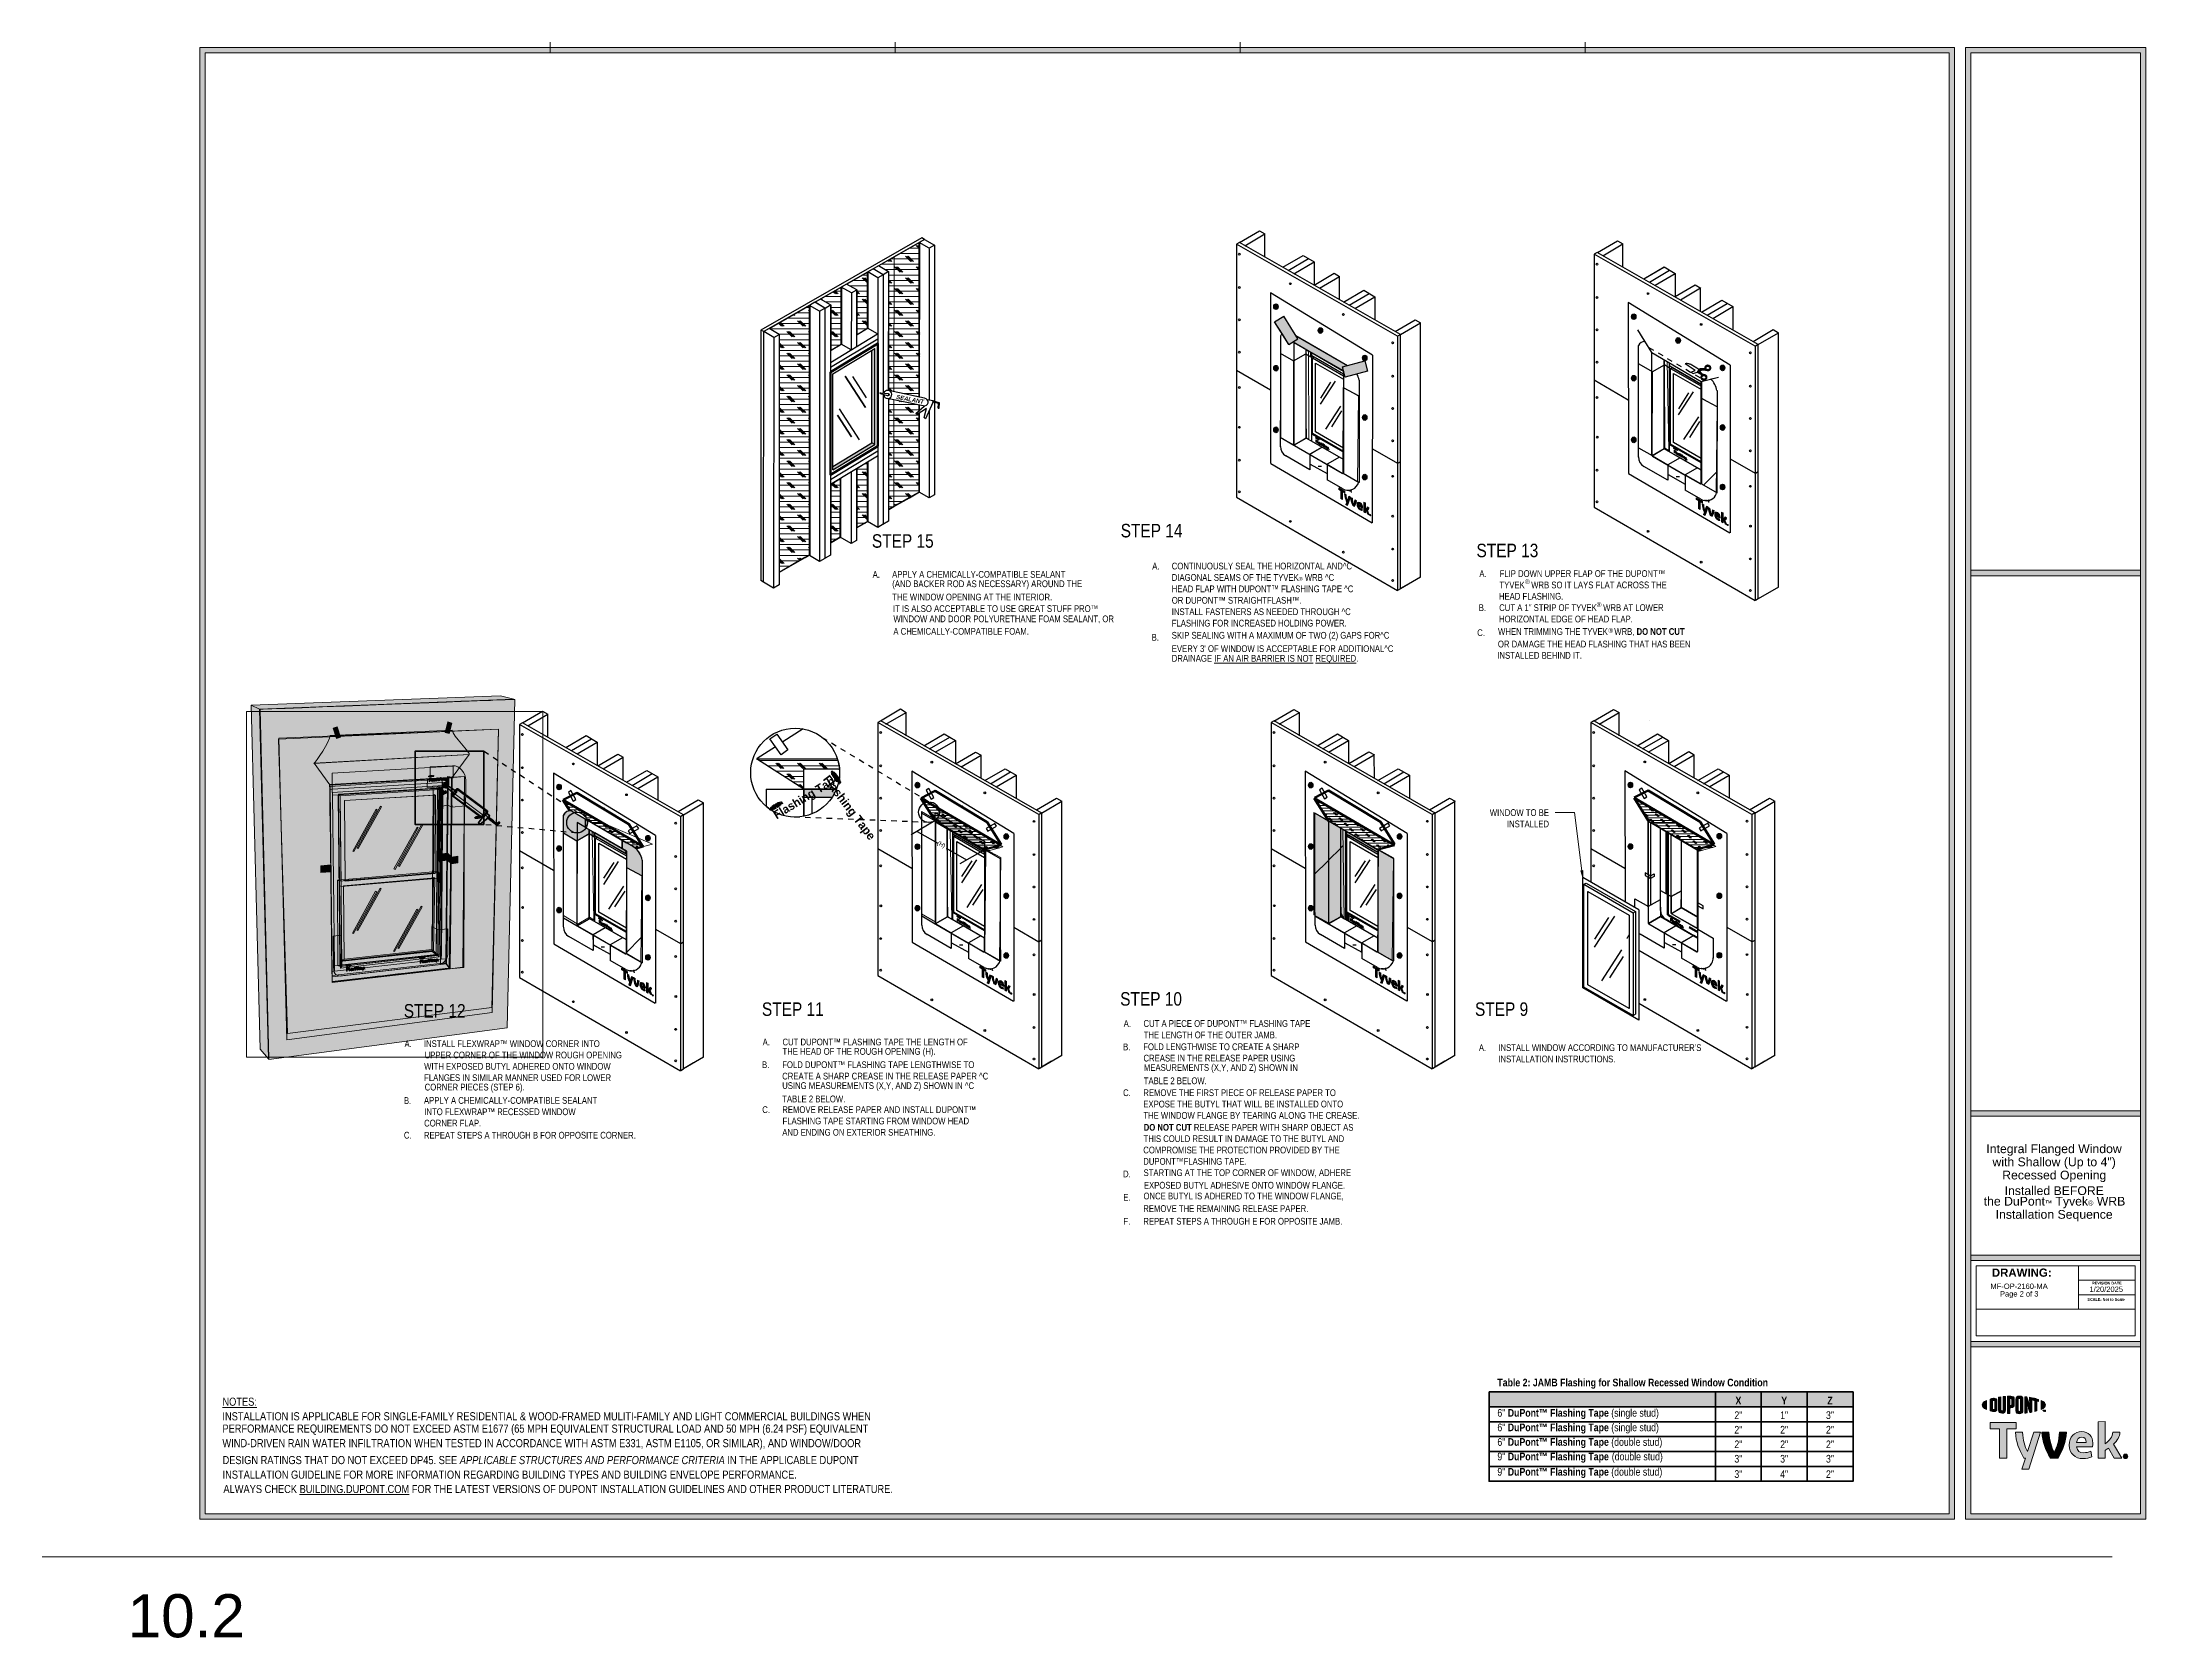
# Model space of a CAD drawing. Header units: inches. Extents: x -24 to 76, y -57 to 19.
# Drawn here: x 26.95 to 75.73, y -17.82 to 19.18 of the extents above; entities that cross this region are included whole.
import ezdxf

# ---------------------------------------------------------------- set-up
doc = ezdxf.new("R2010")
doc.units = ezdxf.units.IN
doc.header["$MEASUREMENT"] = 0
for name, pattern in [('AI-Linetype-24', [0.25, 0.125, -0.125]), ('AI-Linetype-27', [0.25, 0.125, -0.125]), ('AI-Linetype-28', [0.25, 0.125, -0.125]), ('AI-Linetype-34', [0.041667, 0, -0.041667]), ('AI-Linetype-35', [0.041667, 0, -0.041667]), ('AI-Linetype-36', [0.041667, 0, -0.041667]), ('AI-Linetype-54', [0.25, 0.125, -0.125]), ('AI-Linetype-55', [0.25, 0.125, -0.125]), ('AI-Linetype-56', [0.75, 0.5, -0.25])]:
    doc.linetypes.add(name, pattern=pattern)
doc.layers.get('0').update_dxf_attribs({"lineweight": 0})
for name, color, linetype, lineweight in [('.ATI-DETAIL', 7, 'Continuous', 0), ('.ATI-HATCH', 7, 'Continuous', 0), ('.ATI-TEXT', 7, 'Continuous', 0), ('flash hatch', 7, 'Continuous', 0), ('G-ANNO-TTLB', 7, 'Continuous', 0), ('Layer 12', 7, 'Continuous', 0), ('T', 7, 'Continuous', 0), ('TYVEK', 7, 'Continuous', 0), ('WALL SCRATCH', 7, 'Continuous', 0), ('X-REF - TRACED', 7, 'Continuous', 0)]:
    doc.layers.add(name, color=color, linetype=linetype, lineweight=lineweight)
picture_1 = doc.add_image_def('image1.png', size_in_pixel=(1250, 1458))
picture_2 = doc.add_image_def('image2.png', size_in_pixel=(1250, 1458))
pattern_1 = [(45, (0, 0), (-7.071, 7.071), [])]

msp = doc.modelspace()

# ---------------------------------------------------------------- texts
at = {"layer": '.ATI-TEXT', "char_height": 0.2, "attachment_point": 7}
for s, insert in [('\\C18;\\c0;\\FArial Narrow|b0|i0|c1;\\H0.312500;\\W1.000000;STEP 14', (51.955, 7.688)), ('\\C18;\\c0;\\FArial Narrow|b0|i0|c1;\\H0.312500;\\W1.000000;STEP 15', (46.186, 7.448)), ('\\C18;\\c0;\\FArial Narrow|b0|i0|c1;\\H0.312500;\\W1.000000;STEP 13', (60.205, 7.228)), ('\\C18;\\c0;\\FArial Narrow|b0|i0|c1;\\H0.156250;\\W1.000000;A.', (52.686, 6.947)), ('\\C18;\\c0;\\FArial Narrow|b0|i0|c1;\\H0.156250;\\W1.000000;CONTINUOUSLY SEAL THE HORIZONTAL AND^C', (53.139, 6.947)), ('\\C18;\\c0;\\FArial Narrow|b0|i0|c1;\\H0.156250;\\W1.000000;DIAGONAL SEAMS OF THE TYVEK\\H0.091094;®\\H0.156250; WRB ^C', (53.139, 6.682)), ('\\C18;\\c0;\\FArial Narrow|b0|i0|c1;\\H0.156250;\\W1.000000;HEAD FLAP WITH DUPONT™ FLASHING TAPE ^C', (53.139, 6.418)), ('\\C18;\\c0;\\FArial Narrow|b0|i0|c1;\\H0.156250;\\W1.000000;OR DUPONT™ STRAIGHTFLASH™. ', (53.139, 6.153)), ('\\C18;\\c0;\\FArial Narrow|b0|i0|c1;\\H0.156250;\\W1.000000;INSTALL FASTENERS AS NEEDED THROUGH ^C', (53.139, 5.888)), ('\\C18;\\c0;\\FArial Narrow|b0|i0|c1;\\H0.156256;\\W1.000000;B.', (52.672, 5.297)), ('\\C18;\\c0;\\FArial Narrow|b0|i0|c1;\\H0.156250;\\W1.000000;SKIP SEALING WITH A MAXIMUM OF TWO (2) GAPS FOR^C', (53.139, 5.297)), ('\\C18;\\c0;\\FArial Narrow|b0|i0|c1;\\H0.156250;\\W1.000000;FLASHING FOR INCREASED HOLDING POWER.', (53.139, 5.623)), ('\\C18;\\c0;\\FArial Narrow|b0|i0|c1;\\H0.156297;\\W1.000000;C.', (60.222, 5.402)), ('\\C18;\\c0;\\FArial Narrow|b0|i0|c1;\\H0.156297;\\W1.000000;WHEN TRIMMING THE TYVEK   WRB, \\FArial Narrow Bold|b1|i0|c1;\\H0.156300;DO NOT CUT', (60.704, 5.402)), ('\\C18;\\c0;\\FArial Narrow|b0|i0|c1;\\H0.109375;\\W1.000000;®', (63.264, 5.477)), ("\\C18;\\c0;\\FArial Narrow|b0|i0|c1;\\H0.156250;\\W1.000000;EVERY 3' OF WINDOW IS ACCEPTABLE FOR ADDITIONAL^C", (53.139, 5.032)), ('\\C18;\\c0;\\FArial Narrow|b0|i0|c1;\\H0.156250;\\W1.000000;DRAINAGE \\LIF\\l\\L \\l\\LAN\\l\\L \\l\\LAIR BARRIER IS NO\\l\\LT\\l\\L REQUIRED\\l.', (53.139, 4.767)), ('\\C18;\\c0;\\FArial Narrow|b0|i0|c1;\\H0.156300;\\W1.000000;INSTALLED BEHIND IT.', (60.689, 4.875)), ('\\C18;\\c0;\\FArial Narrow|b0|i0|c1;\\H0.156300;\\W1.000000;OR DAMAGE THE HEAD FLASHING THAT HAS BEEN', (60.701, 5.138)), ('\\C18;\\c0;\\FArial Narrow|b0|i0|c1;\\H0.156250;\\W1.000000;WINDOW TO BE', (60.513, 1.231)), ('\\C18;\\c0;\\FArial Narrow|b0|i0|c1;\\H0.156250;\\W1.000000;INSTALLED', (60.911, 0.968)), ('\\C18;\\c0;\\FArial Narrow|b0|i0|c1;\\H0.312500;\\W1.000000;STEP 10', (51.943, -3.169)), ('\\C18;\\c0;\\FArial Narrow|b0|i0|c1;\\H0.312500;\\W1.000000;STEP 12', (35.332, -3.445)), ('\\C18;\\c0;\\FArial Narrow|b0|i0|c1;\\H0.312500;\\W1.000000;STEP 11', (43.636, -3.406)), ('\\C18;\\c0;\\FArial Narrow|b0|i0|c1;\\H0.312500;\\W1.000000;STEP 9', (60.17, -3.406)), ('\\C18;\\c0;\\FArial Narrow|b0|i0|c1;\\H0.156250;\\W1.000000;A.', (52.024, -3.659)), ('\\C18;\\c0;\\FArial Narrow|b0|i0|c1;\\H0.156250;\\W1.000000;THE LENGTH OF THE OUTER JAMB.', (52.488, -3.923)), ('\\C18;\\c0;\\FArial Narrow|b0|i0|c1;\\H0.156250;\\W1.000000;CUT A PIECE OF DUPONT™ FLASHING TAPE', (52.484, -3.659)), ('\\C18;\\c0;\\FArial Narrow|b0|i0|c1;\\H0.156250;\\W1.000000;A.', (35.349, -4.127)), ('\\C18;\\c0;\\FArial Narrow|b0|i0|c1;\\H0.156250;\\W1.000000;INSTALL FLEXWRAP™ WINDOW CORNER INTO', (35.8, -4.127)), ('\\C18;\\c0;\\FArial Narrow|b0|i0|c1;\\H0.156250;\\W1.000000;UPPER CORNER OF THE WINDOW ROUGH OPENING ', (35.815, -4.39)), ('\\C18;\\c0;\\FArial Narrow|b0|i0|c1;\\H0.156250;\\W1.000000;B.', (52.011, -4.199)), ('\\C18;\\c0;\\FArial Narrow|b0|i0|c1;\\H0.156250;\\W1.000000;FOLD LENGTHWISE TO CREATE A SHARP', (52.478, -4.199)), ('\\C18;\\c0;\\FArial Narrow|b0|i0|c1;\\H0.156250;\\W1.000000;CREASE IN THE RELEASE PAPER USING', (52.484, -4.462)), ('\\C18;\\c0;\\FArial Narrow|b0|i0|c1;\\H0.156250;\\W1.000000;WITH EXPOSED BUTYL ADHERED ONTO WINDOW ', (35.804, -4.653)), ('\\C18;\\c0;\\FArial Narrow|b0|i0|c1;\\H0.156250;\\W1.000000;FLANGES IN SIMILAR MANNER USED FOR LOWER', (35.804, -4.916)), ('\\C18;\\c0;\\FArial Narrow|b0|i0|c1;\\H0.156250;\\W1.000000;TABLE 2 BELOW.', (52.49, -4.988)), ('\\C18;\\c0;\\FArial Narrow|b0|i0|c1;\\H0.156250;\\W1.000000;MEASUREMENTS (X,Y, AND Z) SHOWN IN', (52.493, -4.725)), ('\\C18;\\c0;\\FArial Narrow|b0|i0|c1;\\H0.156250;\\W1.000000;B.', (35.335, -5.443)), ('\\C18;\\c0;\\FArial Narrow|b0|i0|c1;\\H0.156250;\\W1.000000;APPLY A CHEMICALLY-COMPATIBLE SEALANT', (35.8, -5.443)), ('\\C18;\\c0;\\FArial Narrow|b0|i0|c1;\\H0.156250;\\W1.000000;CORNER PIECES (STEP 6).', (35.817, -5.179)), ('\\C18;\\c0;\\FArial Narrow|b0|i0|c1;\\H0.156250;\\W1.000000;C.', (52.011, -5.264)), ('\\C18;\\c0;\\FArial Narrow|b0|i0|c1;\\H0.156250;\\W1.000000;REMOVE THE FIRST PIECE OF RELEASE PAPER TO', (52.479, -5.264)), ('\\C18;\\c0;\\FArial Narrow|b0|i0|c1;\\H0.156250;\\W1.000000;CORNER FLAP.', (35.804, -5.969)), ('\\C18;\\c0;\\FArial Narrow|b0|i0|c1;\\H0.156250;\\W1.000000;INTO FLEXWRAP™ RECESSED WINDOW', (35.808, -5.706)), ('\\C18;\\c0;\\FArial Narrow|b0|i0|c1;\\H0.156250;\\W1.000000;THE WINDOW FLANGE BY TEARING ALONG THE CREASE.', (52.48, -5.791)), ('\\C18;\\c0;\\FArial Narrow|b0|i0|c1;\\H0.156250;\\W1.000000;EXPOSE THE BUTYL THAT WILL BE INSTALLED ONTO', (52.479, -5.527)), ('\\C18;\\c0;\\FArial Narrow|b0|i0|c1;\\H0.156250;\\W1.000000;C.', (35.335, -6.249)), ('\\C18;\\c0;\\FArial Narrow|b0|i0|c1;\\H0.156252;\\W1.000000;REPEAT STEPS A THROUGH B FOR OPPOSITE CORNER\\FMyriad Pro|b0|i0|c1;.', (35.8, -6.249)), ('\\C18;\\c0;\\FArial Narrow|b0|i0|c1;\\H0.156250;\\W1.000000;THIS COULD RESULT IN DAMAGE TO THE BUTYL AND', (52.484, -6.33)), ('\\C18;\\c0;\\FArial Narrow Bold|b1|i0|c1;\\H0.156250;\\W1.000000;DO NOT CUT\\FArial Narrow|b0|i0|c1; RELEASE PAPER WITH SHARP OBJECT AS', (52.488, -6.067)), ('\\C18;\\c0;\\FArial Narrow|b0|i0|c1;\\H0.156250;\\W1.000000;COMPROMISE THE PROTECTION PROVIDED BY THE ', (52.479, -6.593)), ('\\C18;\\c0;\\FArial Narrow|b0|i0|c1;\\H0.156250;\\W1.000000;DUPONT™FLASHING TAPE. ', (52.479, -6.856)), ('\\C18;\\c0;\\FArial Narrow|b0|i0|c1;\\H0.156250;\\W1.000000;D.', (52.01, -7.145)), ('\\C18;\\c0;\\FArial Narrow|b0|i0|c1;\\H0.156250;\\W1.000000;STARTING AT THE TOP CORNER OF WINDOW, ADHERE', (52.485, -7.145)), ('\\C18;\\c0;\\FArial Narrow|b0|i0|c1;\\H0.156250;\\W1.000000;EXPOSED BUTYL ADHESIVE ONTO WINDOW FLANGE.', (52.493, -7.409)), ('\\C18;\\c0;\\FArial Narrow|b0|i0|c1;\\H0.156250;\\W1.000000;E.', (52.014, -7.686)), ('\\C18;\\c0;\\FArial Narrow|b0|i0|c1;\\H0.156250;\\W1.000000;ONCE BUTYL IS ADHERED TO THE WINDOW FLANGE,', (52.484, -7.686)), ('\\C18;\\c0;\\FArial Narrow|b0|i0|c1;\\H0.156250;\\W1.000000;REMOVE THE REMAINING RELEASE PAPER.', (52.478, -7.95)), ('\\C18;\\c0;\\FArial Narrow|b0|i0|c1;\\H0.156250;\\W1.000000;F.', (52.019, -8.244)), ('\\C18;\\c0;\\FArial Narrow|b0|i0|c1;\\H0.156250;\\W1.000000;REPEAT STEPS A THROUGH E FOR OPPOSITE JAMB.', (52.479, -8.244))]:
    msp.add_mtext(s, dxfattribs=dict(at, insert=insert))
at = {"char_height": 0.2, "attachment_point": 7}
for s, insert in [('\\C18;\\c0;\\FArial|b0|i0|c1;\\H0.125000;\\W1.000000;MF-OP-2160-MA', (72.121, -9.735)), ('\\C18;\\c0;\\FArial|b0|i0|c1;\\H0.125018;\\W1.000000;1/20/2025', (74.419, -9.805)), ('\\C18;\\c0;\\FArial|b0|i0|c1;\\H0.125000;\\W1.000000;Page 2 of 3', (72.342, -9.947)), ('\\C18;\\c0;\\FArial|b0|i0|c1;\\H1.000000;\\W1.000000;10.2', (28.929, -17.824))]:
    msp.add_mtext(s, dxfattribs=dict(at, insert=insert))
at = {"layer": 'G-ANNO-TTLB', "char_height": 0.2, "attachment_point": 7}
for s, insert in [('\\C18;\\c0;\\FArial Bold|b1|i0|c1;\\H0.190267;\\W1.000000;DRAWING:', (72.153, -9.453)), ('\\C18;\\c0;\\FArial Bold|b1|i0|c1;\\H0.063422;\\W1.000000;REVISION DATE', (74.476, -9.631)), ('\\C18;\\c0;\\FArial Bold|b1|i0|c1;\\H0.063422;\\W1.000000;SCALE: Not to Scale', (74.369, -10.011))]:
    msp.add_mtext(s, dxfattribs=dict(at, insert=insert))
at = {"layer": 'TYVEK', "char_height": 0.2, "attachment_point": 7}
for s, insert, rotation in [('\\C1;\\c255;\\FArial Narrow Bold Italic|b1|i1|c1;\\H0.100215;\\W0.994519;SEALANT', (46.746, 10.901), 349.5335), ('\\C1;\\c255;\\FArial Narrow|b0|i0|c1;\\H0.097082;\\W1.007294;(H)', (47.679, 0.554), 330.0001)]:
    msp.add_mtext(s, dxfattribs=dict(at, insert=insert, rotation=rotation))

# ---------------------------------------------------------------- blocks, each defined once
blk = doc.blocks.new('Block_3')
at = {"char_height": 0.2, "attachment_point": 7}
for s, insert in [('\\C18;\\c0;\\FArial|b0|i0|c1;\\H0.203125;\\W1.000000;Integral Flanged Window', (72.027, -6.646)), ('\\C18;\\c0;\\FArial|b0|i0|c1;\\H0.203125;\\W1.000000;with Shallow (Up to 4")', (72.168, -6.95)), ('\\C18;\\c0;\\FArial|b0|i0|c1;\\H0.203125;\\W1.000000;Recessed Opening', (72.394, -7.255)), ('\\C18;\\c0;\\FArial|b0|i0|c1;\\H0.203125;\\W1.000000;the DuPont\\H0.118422;™\\H0.203125; Tyvek\\H0.118422;®\\H0.203125; WRB', (71.965, -7.862)), ('\\C18;\\c0;\\FArial|b0|i0|c1;\\H0.203125;\\W1.000000;Installed BEFORE', (72.45, -7.559)), ('\\C18;\\c0;\\FArial|b0|i0|c1;\\H0.203125;\\W1.000000;Installation Sequence', (72.242, -8.167))]:
    blk.add_mtext(s, dxfattribs=dict(at, insert=insert))
blk = doc.blocks.new('Block_6')
at = {"layer": 'G-ANNO-TTLB', "true_color": 0xe11b22, "transparency": 33554687}
h = blk.add_hatch(color=242, dxfattribs=at)
h.dxf.hatch_style = 2
edge = h.paths.add_edge_path()
edge.add_spline(control_points=[(71.929, -12.422), (71.929, -12.459), (71.965, -12.495), (72.029, -12.525), (72.029, -12.525), (72.029, -12.319), (72.029, -12.319), (71.965, -12.349), (71.929, -12.384), (71.929, -12.422)], knot_values=[0, 0, 0, 0, 1, 1, 1, 2, 2, 2, 3, 3, 3, 3], degree=3, periodic=0)
h = blk.add_hatch(color=242, dxfattribs=at)
h.dxf.hatch_style = 2
edge = h.paths.add_edge_path()
edge.add_spline(control_points=[(72.221, -12.506), (72.221, -12.521), (72.211, -12.527), (72.2, -12.527), (72.191, -12.527), (72.177, -12.523), (72.166, -12.52), (72.166, -12.52), (72.166, -12.324), (72.166, -12.324), (72.177, -12.321), (72.191, -12.318), (72.2, -12.318), (72.211, -12.318), (72.221, -12.323), (72.221, -12.339), (72.221, -12.339), (72.221, -12.506), (72.221, -12.506)], knot_values=[0, 0, 0, 0, 1, 1, 1, 2, 2, 2, 3, 3, 3, 4, 4, 4, 5, 5, 5, 6, 6, 6, 6], degree=3, periodic=0)
edge = h.paths.add_edge_path()
edge.add_spline(control_points=[(72.207, -12.266), (72.189, -12.266), (72.164, -12.272), (72.117, -12.286), (72.117, -12.286), (72.117, -12.558), (72.117, -12.558), (72.158, -12.571), (72.189, -12.578), (72.207, -12.578), (72.248, -12.578), (72.271, -12.553), (72.271, -12.513), (72.271, -12.513), (72.271, -12.332), (72.271, -12.332), (72.271, -12.291), (72.248, -12.266), (72.207, -12.266)], knot_values=[0, 0, 0, 0, 1, 1, 1, 2, 2, 2, 3, 3, 3, 4, 4, 4, 5, 5, 5, 6, 6, 6, 6], degree=3, periodic=0)
h = blk.add_hatch(color=242, dxfattribs=at)
h.dxf.hatch_style = 2
edge = h.paths.add_edge_path()
edge.add_spline(control_points=[(72.414, -12.538), (72.414, -12.553), (72.409, -12.563), (72.389, -12.561), (72.37, -12.559), (72.365, -12.55), (72.365, -12.532), (72.365, -12.532), (72.365, -12.235), (72.365, -12.235), (72.352, -12.237), (72.323, -12.241), (72.311, -12.242), (72.311, -12.242), (72.311, -12.542), (72.311, -12.542), (72.311, -12.59), (72.334, -12.609), (72.389, -12.615), (72.44, -12.621), (72.47, -12.595), (72.47, -12.542), (72.47, -12.542), (72.47, -12.225), (72.47, -12.225), (72.46, -12.226), (72.425, -12.229), (72.414, -12.23), (72.414, -12.23), (72.414, -12.538), (72.414, -12.538)], knot_values=[0, 0, 0, 0, 1, 1, 1, 2, 2, 2, 3, 3, 3, 4, 4, 4, 5, 5, 5, 6, 6, 6, 7, 7, 7, 8, 8, 8, 9, 9, 9, 10, 10, 10, 10], degree=3, periodic=0)
h = blk.add_hatch(color=242, dxfattribs=at)
h.dxf.hatch_style = 2
edge = h.paths.add_edge_path()
edge.add_spline(control_points=[(72.619, -12.407), (72.619, -12.424), (72.613, -12.433), (72.59, -12.433), (72.59, -12.433), (72.57, -12.433), (72.57, -12.433), (72.57, -12.433), (72.57, -12.276), (72.57, -12.276), (72.579, -12.275), (72.584, -12.275), (72.589, -12.275), (72.614, -12.275), (72.619, -12.285), (72.619, -12.302), (72.619, -12.302), (72.619, -12.407), (72.619, -12.407)], knot_values=[0, 0, 0, 0, 1, 1, 1, 2, 2, 2, 3, 3, 3, 4, 4, 4, 5, 5, 5, 6, 6, 6, 6], degree=3, periodic=0)
edge = h.paths.add_edge_path()
edge.add_spline(control_points=[(72.592, -12.22), (72.582, -12.22), (72.547, -12.221), (72.514, -12.223), (72.514, -12.223), (72.514, -12.622), (72.514, -12.622), (72.525, -12.622), (72.554, -12.624), (72.57, -12.624), (72.57, -12.624), (72.57, -12.489), (72.57, -12.489), (72.57, -12.489), (72.592, -12.489), (72.592, -12.489), (72.651, -12.489), (72.675, -12.462), (72.675, -12.411), (72.675, -12.411), (72.675, -12.294), (72.675, -12.294), (72.675, -12.244), (72.648, -12.22), (72.592, -12.22)], knot_values=[0, 0, 0, 0, 1, 1, 1, 2, 2, 2, 3, 3, 3, 4, 4, 4, 5, 5, 5, 6, 6, 6, 7, 7, 7, 8, 8, 8, 8], degree=3, periodic=0)
h = blk.add_hatch(color=242, dxfattribs=at)
h.dxf.hatch_style = 2
edge = h.paths.add_edge_path()
edge.add_spline(control_points=[(72.819, -12.547), (72.819, -12.562), (72.814, -12.571), (72.794, -12.571), (72.773, -12.572), (72.768, -12.563), (72.768, -12.547), (72.768, -12.547), (72.768, -12.298), (72.768, -12.298), (72.768, -12.282), (72.773, -12.272), (72.794, -12.273), (72.814, -12.274), (72.819, -12.282), (72.819, -12.298), (72.819, -12.298), (72.819, -12.547), (72.819, -12.547)], knot_values=[0, 0, 0, 0, 1, 1, 1, 2, 2, 2, 3, 3, 3, 4, 4, 4, 5, 5, 5, 6, 6, 6, 6], degree=3, periodic=0)
edge = h.paths.add_edge_path()
edge.add_spline(control_points=[(72.794, -12.217), (72.742, -12.215), (72.711, -12.238), (72.711, -12.29), (72.711, -12.29), (72.711, -12.551), (72.711, -12.551), (72.711, -12.607), (72.739, -12.63), (72.794, -12.627), (72.848, -12.625), (72.876, -12.604), (72.876, -12.545), (72.876, -12.545), (72.876, -12.296), (72.876, -12.296), (72.876, -12.24), (72.85, -12.22), (72.794, -12.217)], knot_values=[0, 0, 0, 0, 1, 1, 1, 2, 2, 2, 3, 3, 3, 4, 4, 4, 5, 5, 5, 6, 6, 6, 6], degree=3, periodic=0)
h = blk.add_hatch(color=242, dxfattribs=at)
h.dxf.hatch_style = 2
edge = h.paths.add_edge_path()
edge.add_spline(control_points=[(73.031, -12.44), (73.031, -12.44), (72.969, -12.237), (72.969, -12.237), (72.952, -12.234), (72.932, -12.232), (72.916, -12.231), (72.916, -12.231), (72.916, -12.614), (72.916, -12.614), (72.927, -12.613), (72.955, -12.609), (72.97, -12.608), (72.97, -12.608), (72.965, -12.382), (72.965, -12.382), (72.965, -12.382), (73.031, -12.599), (73.031, -12.599), (73.045, -12.597), (73.066, -12.593), (73.079, -12.59), (73.079, -12.59), (73.079, -12.254), (73.079, -12.254), (73.065, -12.251), (73.04, -12.247), (73.027, -12.245), (73.027, -12.245), (73.031, -12.44), (73.031, -12.44)], knot_values=[0, 0, 0, 0, 1, 1, 1, 2, 2, 2, 3, 3, 3, 4, 4, 4, 5, 5, 5, 6, 6, 6, 7, 7, 7, 8, 8, 8, 9, 9, 9, 10, 10, 10, 10], degree=3, periodic=0)
h = blk.add_hatch(color=242, dxfattribs=at)
h.dxf.hatch_style = 2
edge = h.paths.add_edge_path()
edge.add_spline(control_points=[(73.107, -12.313), (73.121, -12.315), (73.134, -12.318), (73.148, -12.321), (73.148, -12.321), (73.148, -12.576), (73.148, -12.576), (73.16, -12.573), (73.183, -12.567), (73.198, -12.562), (73.198, -12.562), (73.198, -12.333), (73.198, -12.333), (73.212, -12.337), (73.226, -12.341), (73.239, -12.344), (73.239, -12.344), (73.239, -12.295), (73.239, -12.295), (73.199, -12.281), (73.157, -12.27), (73.107, -12.26), (73.107, -12.26), (73.107, -12.313), (73.107, -12.313)], knot_values=[0, 0, 0, 0, 1, 1, 1, 2, 2, 2, 3, 3, 3, 4, 4, 4, 5, 5, 5, 6, 6, 6, 7, 7, 7, 8, 8, 8, 8], degree=3, periodic=0)
h = blk.add_hatch(color=242, dxfattribs=at)
h.dxf.hatch_style = 2
edge = h.paths.add_edge_path()
edge.add_spline(control_points=[(73.399, -12.422), (73.399, -12.459), (73.363, -12.495), (73.299, -12.525), (73.299, -12.525), (73.299, -12.319), (73.299, -12.319), (73.363, -12.349), (73.399, -12.384), (73.399, -12.422)], knot_values=[0, 0, 0, 0, 1, 1, 1, 2, 2, 2, 3, 3, 3, 3], degree=3, periodic=0)
h = blk.add_hatch(color=242, dxfattribs=at)
h.dxf.hatch_style = 2
edge = h.paths.add_edge_path()
edge.add_spline(control_points=[(73.37, -12.545), (73.37, -12.545), (73.376, -12.545), (73.376, -12.545), (73.376, -12.545), (73.385, -12.559), (73.385, -12.559), (73.385, -12.559), (73.393, -12.545), (73.393, -12.545), (73.393, -12.545), (73.399, -12.545), (73.399, -12.545), (73.399, -12.545), (73.399, -12.575), (73.399, -12.575), (73.399, -12.575), (73.394, -12.575), (73.394, -12.575), (73.394, -12.575), (73.394, -12.554), (73.394, -12.554), (73.394, -12.554), (73.385, -12.568), (73.385, -12.568), (73.385, -12.568), (73.384, -12.568), (73.384, -12.568), (73.384, -12.568), (73.375, -12.554), (73.375, -12.554), (73.375, -12.554), (73.375, -12.575), (73.375, -12.575), (73.375, -12.575), (73.37, -12.575), (73.37, -12.575), (73.37, -12.575), (73.37, -12.545), (73.37, -12.545)], knot_values=[0, 0, 0, 0, 1, 1, 1, 2, 2, 2, 3, 3, 3, 4, 4, 4, 5, 5, 5, 6, 6, 6, 7, 7, 7, 8, 8, 8, 9, 9, 9, 10, 10, 10, 11, 11, 11, 12, 12, 12, 13, 13, 13, 13], degree=3, periodic=0)
edge = h.paths.add_edge_path()
edge.add_spline(control_points=[(73.348, -12.551), (73.348, -12.551), (73.339, -12.551), (73.339, -12.551), (73.339, -12.551), (73.339, -12.545), (73.339, -12.545), (73.339, -12.545), (73.363, -12.545), (73.363, -12.545), (73.363, -12.545), (73.363, -12.551), (73.363, -12.551), (73.363, -12.551), (73.354, -12.551), (73.354, -12.551), (73.354, -12.551), (73.354, -12.575), (73.354, -12.575), (73.354, -12.575), (73.348, -12.575), (73.348, -12.575), (73.348, -12.575), (73.348, -12.551), (73.348, -12.551)], knot_values=[0, 0, 0, 0, 1, 1, 1, 2, 2, 2, 3, 3, 3, 4, 4, 4, 5, 5, 5, 6, 6, 6, 7, 7, 7, 8, 8, 8, 8], degree=3, periodic=0)
at = {"layer": 'G-ANNO-TTLB'}
for points, knots in [([(71.929, -12.422), (71.929, -12.459), (71.965, -12.495), (72.029, -12.525), (72.029, -12.525), (72.029, -12.319), (72.029, -12.319), (71.965, -12.349), (71.929, -12.384), (71.929, -12.422)], [0, 0, 0, 0, 1, 1, 1, 2, 2, 2, 3, 3, 3, 3]), ([(72.207, -12.266), (72.189, -12.266), (72.164, -12.272), (72.117, -12.286), (72.117, -12.286), (72.117, -12.558), (72.117, -12.558), (72.158, -12.571), (72.189, -12.578), (72.207, -12.578), (72.248, -12.578), (72.271, -12.553), (72.271, -12.513), (72.271, -12.513), (72.271, -12.332), (72.271, -12.332), (72.271, -12.291), (72.248, -12.266), (72.207, -12.266)], [0, 0, 0, 0, 1, 1, 1, 2, 2, 2, 3, 3, 3, 4, 4, 4, 5, 5, 5, 6, 6, 6, 6]), ([(72.221, -12.506), (72.221, -12.521), (72.211, -12.527), (72.2, -12.527), (72.191, -12.527), (72.177, -12.523), (72.166, -12.52), (72.166, -12.52), (72.166, -12.324), (72.166, -12.324), (72.177, -12.321), (72.191, -12.318), (72.2, -12.318), (72.211, -12.318), (72.221, -12.323), (72.221, -12.339), (72.221, -12.339), (72.221, -12.506), (72.221, -12.506)], [0, 0, 0, 0, 1, 1, 1, 2, 2, 2, 3, 3, 3, 4, 4, 4, 5, 5, 5, 6, 6, 6, 6]), ([(72.414, -12.538), (72.414, -12.553), (72.409, -12.563), (72.389, -12.561), (72.37, -12.559), (72.365, -12.55), (72.365, -12.532), (72.365, -12.532), (72.365, -12.235), (72.365, -12.235), (72.352, -12.237), (72.323, -12.241), (72.311, -12.242), (72.311, -12.242), (72.311, -12.542), (72.311, -12.542), (72.311, -12.59), (72.334, -12.609), (72.389, -12.615), (72.44, -12.621), (72.47, -12.595), (72.47, -12.542), (72.47, -12.542), (72.47, -12.225), (72.47, -12.225), (72.46, -12.226), (72.425, -12.229), (72.414, -12.23), (72.414, -12.23), (72.414, -12.538), (72.414, -12.538)], [0, 0, 0, 0, 1, 1, 1, 2, 2, 2, 3, 3, 3, 4, 4, 4, 5, 5, 5, 6, 6, 6, 7, 7, 7, 8, 8, 8, 9, 9, 9, 10, 10, 10, 10]), ([(72.592, -12.22), (72.582, -12.22), (72.547, -12.221), (72.514, -12.223), (72.514, -12.223), (72.514, -12.622), (72.514, -12.622), (72.525, -12.622), (72.554, -12.624), (72.57, -12.624), (72.57, -12.624), (72.57, -12.489), (72.57, -12.489), (72.57, -12.489), (72.592, -12.489), (72.592, -12.489), (72.651, -12.489), (72.675, -12.462), (72.675, -12.411), (72.675, -12.411), (72.675, -12.294), (72.675, -12.294), (72.675, -12.244), (72.648, -12.22), (72.592, -12.22)], [0, 0, 0, 0, 1, 1, 1, 2, 2, 2, 3, 3, 3, 4, 4, 4, 5, 5, 5, 6, 6, 6, 7, 7, 7, 8, 8, 8, 8]), ([(72.619, -12.407), (72.619, -12.424), (72.613, -12.433), (72.59, -12.433), (72.59, -12.433), (72.57, -12.433), (72.57, -12.433), (72.57, -12.433), (72.57, -12.276), (72.57, -12.276), (72.579, -12.275), (72.584, -12.275), (72.589, -12.275), (72.614, -12.275), (72.619, -12.285), (72.619, -12.302), (72.619, -12.302), (72.619, -12.407), (72.619, -12.407)], [0, 0, 0, 0, 1, 1, 1, 2, 2, 2, 3, 3, 3, 4, 4, 4, 5, 5, 5, 6, 6, 6, 6]), ([(72.794, -12.217), (72.742, -12.215), (72.711, -12.238), (72.711, -12.29), (72.711, -12.29), (72.711, -12.551), (72.711, -12.551), (72.711, -12.607), (72.739, -12.63), (72.794, -12.627), (72.848, -12.625), (72.876, -12.604), (72.876, -12.545), (72.876, -12.545), (72.876, -12.296), (72.876, -12.296), (72.876, -12.24), (72.85, -12.22), (72.794, -12.217)], [0, 0, 0, 0, 1, 1, 1, 2, 2, 2, 3, 3, 3, 4, 4, 4, 5, 5, 5, 6, 6, 6, 6]), ([(72.819, -12.547), (72.819, -12.562), (72.814, -12.571), (72.794, -12.571), (72.773, -12.572), (72.768, -12.563), (72.768, -12.547), (72.768, -12.547), (72.768, -12.298), (72.768, -12.298), (72.768, -12.282), (72.773, -12.272), (72.794, -12.273), (72.814, -12.274), (72.819, -12.282), (72.819, -12.298), (72.819, -12.298), (72.819, -12.547), (72.819, -12.547)], [0, 0, 0, 0, 1, 1, 1, 2, 2, 2, 3, 3, 3, 4, 4, 4, 5, 5, 5, 6, 6, 6, 6]), ([(73.031, -12.44), (73.031, -12.44), (72.969, -12.237), (72.969, -12.237), (72.952, -12.234), (72.932, -12.232), (72.916, -12.231), (72.916, -12.231), (72.916, -12.614), (72.916, -12.614), (72.927, -12.613), (72.955, -12.609), (72.97, -12.608), (72.97, -12.608), (72.965, -12.382), (72.965, -12.382), (72.965, -12.382), (73.031, -12.599), (73.031, -12.599), (73.045, -12.597), (73.066, -12.593), (73.079, -12.59), (73.079, -12.59), (73.079, -12.254), (73.079, -12.254), (73.065, -12.251), (73.04, -12.247), (73.027, -12.245), (73.027, -12.245), (73.031, -12.44), (73.031, -12.44)], [0, 0, 0, 0, 1, 1, 1, 2, 2, 2, 3, 3, 3, 4, 4, 4, 5, 5, 5, 6, 6, 6, 7, 7, 7, 8, 8, 8, 9, 9, 9, 10, 10, 10, 10]), ([(73.107, -12.313), (73.121, -12.315), (73.134, -12.318), (73.148, -12.321), (73.148, -12.321), (73.148, -12.576), (73.148, -12.576), (73.16, -12.573), (73.183, -12.567), (73.198, -12.562), (73.198, -12.562), (73.198, -12.333), (73.198, -12.333), (73.212, -12.337), (73.226, -12.341), (73.239, -12.344), (73.239, -12.344), (73.239, -12.295), (73.239, -12.295), (73.199, -12.281), (73.157, -12.27), (73.107, -12.26), (73.107, -12.26), (73.107, -12.313), (73.107, -12.313)], [0, 0, 0, 0, 1, 1, 1, 2, 2, 2, 3, 3, 3, 4, 4, 4, 5, 5, 5, 6, 6, 6, 7, 7, 7, 8, 8, 8, 8]), ([(73.399, -12.422), (73.399, -12.459), (73.363, -12.495), (73.299, -12.525), (73.299, -12.525), (73.299, -12.319), (73.299, -12.319), (73.363, -12.349), (73.399, -12.384), (73.399, -12.422)], [0, 0, 0, 0, 1, 1, 1, 2, 2, 2, 3, 3, 3, 3]), ([(73.348, -12.551), (73.348, -12.551), (73.339, -12.551), (73.339, -12.551), (73.339, -12.551), (73.339, -12.545), (73.339, -12.545), (73.339, -12.545), (73.363, -12.545), (73.363, -12.545), (73.363, -12.545), (73.363, -12.551), (73.363, -12.551), (73.363, -12.551), (73.354, -12.551), (73.354, -12.551), (73.354, -12.551), (73.354, -12.575), (73.354, -12.575), (73.354, -12.575), (73.348, -12.575), (73.348, -12.575), (73.348, -12.575), (73.348, -12.551), (73.348, -12.551)], [0, 0, 0, 0, 1, 1, 1, 2, 2, 2, 3, 3, 3, 4, 4, 4, 5, 5, 5, 6, 6, 6, 7, 7, 7, 8, 8, 8, 8]), ([(73.37, -12.545), (73.37, -12.545), (73.376, -12.545), (73.376, -12.545), (73.376, -12.545), (73.385, -12.559), (73.385, -12.559), (73.385, -12.559), (73.393, -12.545), (73.393, -12.545), (73.393, -12.545), (73.399, -12.545), (73.399, -12.545), (73.399, -12.545), (73.399, -12.575), (73.399, -12.575), (73.399, -12.575), (73.394, -12.575), (73.394, -12.575), (73.394, -12.575), (73.394, -12.554), (73.394, -12.554), (73.394, -12.554), (73.385, -12.568), (73.385, -12.568), (73.385, -12.568), (73.384, -12.568), (73.384, -12.568), (73.384, -12.568), (73.375, -12.554), (73.375, -12.554), (73.375, -12.554), (73.375, -12.575), (73.375, -12.575), (73.375, -12.575), (73.37, -12.575), (73.37, -12.575), (73.37, -12.575), (73.37, -12.545), (73.37, -12.545)], [0, 0, 0, 0, 1, 1, 1, 2, 2, 2, 3, 3, 3, 4, 4, 4, 5, 5, 5, 6, 6, 6, 7, 7, 7, 8, 8, 8, 9, 9, 9, 10, 10, 10, 11, 11, 11, 12, 12, 12, 13, 13, 13, 13])]:
    blk.add_open_spline(points, degree=3, knots=knots, dxfattribs=at)
blk = doc.blocks.new('Block_10')
at = {"layer": 'G-ANNO-TTLB', "true_color": 0x17477e, "transparency": 33554687}
h = blk.add_hatch(color=156, dxfattribs=at)
h.dxf.hatch_style = 2
h.paths.add_polyline_path([(72.721, -12.833), (72.117, -12.833), (72.117, -12.976), (72.335, -12.976), (72.335, -13.653), (72.503, -13.653), (72.503, -12.976), (72.721, -12.976)])
h = blk.add_hatch(color=156, dxfattribs=at)
h.dxf.hatch_style = 2
edge = h.paths.add_edge_path()
edge.add_spline(control_points=[(73.724, -13.054), (73.714, -13.255), (73.669, -13.391), (73.6, -13.523), (73.533, -13.391), (73.49, -13.255), (73.477, -13.054), (73.477, -13.054), (73.314, -13.054), (73.314, -13.054), (73.332, -13.29), (73.384, -13.441), (73.511, -13.653), (73.511, -13.653), (73.69, -13.653), (73.69, -13.653), (73.812, -13.441), (73.863, -13.29), (73.886, -13.054), (73.886, -13.054), (73.724, -13.054), (73.724, -13.054)], knot_values=[0, 0, 0, 0, 1, 1, 1, 2, 2, 2, 3, 3, 3, 4, 4, 4, 5, 5, 5, 6, 6, 6, 7, 7, 7, 7], degree=3, periodic=0)
h = blk.add_hatch(color=156, dxfattribs=at)
h.dxf.hatch_style = 2
edge = h.paths.add_edge_path()
edge.add_spline(control_points=[(74.117, -13.297), (74.117, -13.297), (74.34, -13.297), (74.34, -13.297), (74.34, -13.297), (74.34, -13.283), (74.34, -13.283), (74.34, -13.217), (74.305, -13.169), (74.24, -13.169), (74.172, -13.169), (74.128, -13.217), (74.117, -13.297)], knot_values=[0, 0, 0, 0, 1, 1, 1, 2, 2, 2, 3, 3, 3, 4, 4, 4, 4], degree=3, periodic=0)
edge = h.paths.add_edge_path()
edge.add_spline(control_points=[(74.472, -13.627), (74.421, -13.651), (74.345, -13.667), (74.267, -13.667), (74.078, -13.667), (73.949, -13.548), (73.949, -13.353), (73.949, -13.167), (74.068, -13.04), (74.24, -13.04), (74.394, -13.04), (74.495, -13.149), (74.495, -13.306), (74.495, -13.341), (74.492, -13.372), (74.49, -13.395), (74.49, -13.395), (74.119, -13.395), (74.119, -13.395), (74.135, -13.489), (74.19, -13.531), (74.284, -13.531), (74.341, -13.531), (74.396, -13.518), (74.447, -13.497), (74.447, -13.497), (74.472, -13.627), (74.472, -13.627)], knot_values=[0, 0, 0, 0, 1, 1, 1, 2, 2, 2, 3, 3, 3, 4, 4, 4, 5, 5, 5, 6, 6, 6, 7, 7, 7, 8, 8, 8, 9, 9, 9, 9], degree=3, periodic=0)
h = blk.add_hatch(color=156, dxfattribs=at)
h.dxf.hatch_style = 2
edge = h.paths.add_edge_path()
edge.add_spline(control_points=[(74.974, -13.333), (74.974, -13.333), (75.169, -13.653), (75.169, -13.653), (75.169, -13.653), (74.993, -13.653), (74.993, -13.653), (74.993, -13.653), (74.858, -13.425), (74.858, -13.425), (74.833, -13.442), (74.808, -13.46), (74.779, -13.477), (74.779, -13.477), (74.779, -13.653), (74.779, -13.653), (74.779, -13.653), (74.618, -13.653), (74.618, -13.653), (74.618, -13.653), (74.618, -12.813), (74.618, -12.813), (74.618, -12.813), (74.779, -12.804), (74.779, -12.804), (74.779, -12.804), (74.779, -13.321), (74.779, -13.321), (74.89, -13.25), (74.944, -13.168), (74.962, -13.054), (74.962, -13.054), (75.123, -13.054), (75.123, -13.054), (75.119, -13.155), (75.068, -13.245), (74.974, -13.333)], knot_values=[0, 0, 0, 0, 1, 1, 1, 2, 2, 2, 3, 3, 3, 4, 4, 4, 5, 5, 5, 6, 6, 6, 7, 7, 7, 8, 8, 8, 9, 9, 9, 10, 10, 10, 11, 11, 11, 12, 12, 12, 12], degree=3, periodic=0)
at = {"layer": 'G-ANNO-TTLB'}
blk.add_lwpolyline([(72.721, -12.833), (72.117, -12.833), (72.117, -12.976), (72.335, -12.976), (72.335, -13.653), (72.503, -13.653), (72.503, -12.976), (72.721, -12.976)], close=True, dxfattribs=at)
for points, knots in [([(73.724, -13.054), (73.714, -13.255), (73.669, -13.391), (73.6, -13.523), (73.533, -13.391), (73.49, -13.255), (73.477, -13.054), (73.477, -13.054), (73.314, -13.054), (73.314, -13.054), (73.332, -13.29), (73.384, -13.441), (73.511, -13.653), (73.511, -13.653), (73.69, -13.653), (73.69, -13.653), (73.812, -13.441), (73.863, -13.29), (73.886, -13.054), (73.886, -13.054), (73.724, -13.054), (73.724, -13.054)], [0, 0, 0, 0, 1, 1, 1, 2, 2, 2, 3, 3, 3, 4, 4, 4, 5, 5, 5, 6, 6, 6, 7, 7, 7, 7]), ([(74.472, -13.627), (74.421, -13.651), (74.345, -13.667), (74.267, -13.667), (74.078, -13.667), (73.949, -13.548), (73.949, -13.353), (73.949, -13.167), (74.068, -13.04), (74.24, -13.04), (74.394, -13.04), (74.495, -13.149), (74.495, -13.306), (74.495, -13.341), (74.492, -13.372), (74.49, -13.395), (74.49, -13.395), (74.119, -13.395), (74.119, -13.395), (74.135, -13.489), (74.19, -13.531), (74.284, -13.531), (74.341, -13.531), (74.396, -13.518), (74.447, -13.497), (74.447, -13.497), (74.472, -13.627), (74.472, -13.627)], [0, 0, 0, 0, 1, 1, 1, 2, 2, 2, 3, 3, 3, 4, 4, 4, 5, 5, 5, 6, 6, 6, 7, 7, 7, 8, 8, 8, 9, 9, 9, 9]), ([(74.117, -13.297), (74.117, -13.297), (74.34, -13.297), (74.34, -13.297), (74.34, -13.297), (74.34, -13.283), (74.34, -13.283), (74.34, -13.217), (74.305, -13.169), (74.24, -13.169), (74.172, -13.169), (74.128, -13.217), (74.117, -13.297)], [0, 0, 0, 0, 1, 1, 1, 2, 2, 2, 3, 3, 3, 4, 4, 4, 4]), ([(74.974, -13.333), (74.974, -13.333), (75.169, -13.653), (75.169, -13.653), (75.169, -13.653), (74.993, -13.653), (74.993, -13.653), (74.993, -13.653), (74.858, -13.425), (74.858, -13.425), (74.833, -13.442), (74.808, -13.46), (74.779, -13.477), (74.779, -13.477), (74.779, -13.653), (74.779, -13.653), (74.779, -13.653), (74.618, -13.653), (74.618, -13.653), (74.618, -13.653), (74.618, -12.813), (74.618, -12.813), (74.618, -12.813), (74.779, -12.804), (74.779, -12.804), (74.779, -12.804), (74.779, -13.321), (74.779, -13.321), (74.89, -13.25), (74.944, -13.168), (74.962, -13.054), (74.962, -13.054), (75.123, -13.054), (75.123, -13.054), (75.119, -13.155), (75.068, -13.245), (74.974, -13.333)], [0, 0, 0, 0, 1, 1, 1, 2, 2, 2, 3, 3, 3, 4, 4, 4, 5, 5, 5, 6, 6, 6, 7, 7, 7, 8, 8, 8, 9, 9, 9, 10, 10, 10, 11, 11, 11, 12, 12, 12, 12])]:
    blk.add_open_spline(points, degree=3, knots=knots, dxfattribs=at)
blk = doc.blocks.new('Block_9')
at = {"layer": 'G-ANNO-TTLB', "true_color": 0x17477e, "transparency": 33554687}
h = blk.add_hatch(color=156, dxfattribs=at)
h.dxf.hatch_style = 2
edge = h.paths.add_edge_path()
edge.add_spline(control_points=[(73.124, -13.054), (73.124, -13.054), (72.978, -13.505), (72.978, -13.505), (72.917, -13.378), (72.877, -13.245), (72.864, -13.054), (72.864, -13.054), (72.701, -13.054), (72.701, -13.054), (72.719, -13.29), (72.772, -13.441), (72.898, -13.653), (72.898, -13.653), (72.931, -13.653), (72.931, -13.653), (72.931, -13.653), (72.848, -13.911), (72.848, -13.911), (72.848, -13.911), (73.01, -13.911), (73.01, -13.911), (73.01, -13.911), (73.285, -13.054), (73.285, -13.054), (73.285, -13.054), (73.124, -13.054), (73.124, -13.054)], knot_values=[0, 0, 0, 0, 1, 1, 1, 2, 2, 2, 3, 3, 3, 4, 4, 4, 5, 5, 5, 6, 6, 6, 7, 7, 7, 8, 8, 8, 9, 9, 9, 9], degree=3, periodic=0)
at = {"layer": 'G-ANNO-TTLB'}
blk.add_open_spline([(73.124, -13.054), (73.124, -13.054), (72.978, -13.505), (72.978, -13.505), (72.917, -13.378), (72.877, -13.245), (72.864, -13.054), (72.864, -13.054), (72.701, -13.054), (72.701, -13.054), (72.719, -13.29), (72.772, -13.441), (72.898, -13.653), (72.898, -13.653), (72.931, -13.653), (72.931, -13.653), (72.931, -13.653), (72.848, -13.911), (72.848, -13.911), (72.848, -13.911), (73.01, -13.911), (73.01, -13.911), (73.01, -13.911), (73.285, -13.054), (73.285, -13.054), (73.285, -13.054), (73.124, -13.054), (73.124, -13.054)], degree=3, knots=[0, 0, 0, 0, 1, 1, 1, 2, 2, 2, 3, 3, 3, 4, 4, 4, 5, 5, 5, 6, 6, 6, 7, 7, 7, 8, 8, 8, 9, 9, 9, 9], dxfattribs=at)
blk.add_blockref('Block_10', (0, 0), dxfattribs=at)
blk = doc.blocks.new('Block_11')
at = {"layer": 'G-ANNO-TTLB', "true_color": 0x17477e, "transparency": 33554687}
h = blk.add_hatch(color=156, dxfattribs=at)
h.dxf.hatch_style = 2
edge = h.paths.add_edge_path()
edge.add_spline(control_points=[(75.246, -13.598), (75.246, -13.598), (75.246, -13.613), (75.246, -13.613), (75.246, -13.613), (75.253, -13.613), (75.253, -13.613), (75.259, -13.613), (75.263, -13.611), (75.263, -13.606), (75.263, -13.6), (75.259, -13.598), (75.253, -13.598), (75.253, -13.598), (75.246, -13.598), (75.246, -13.598)], knot_values=[0, 0, 0, 0, 1, 1, 1, 2, 2, 2, 3, 3, 3, 4, 4, 4, 5, 5, 5, 5], degree=3, periodic=0)
edge = h.paths.add_edge_path()
edge.add_spline(control_points=[(75.235, -13.588), (75.235, -13.588), (75.253, -13.588), (75.253, -13.588), (75.267, -13.588), (75.274, -13.595), (75.274, -13.606), (75.274, -13.613), (75.271, -13.618), (75.264, -13.621), (75.267, -13.628), (75.272, -13.634), (75.278, -13.641), (75.278, -13.641), (75.264, -13.641), (75.264, -13.641), (75.259, -13.635), (75.255, -13.629), (75.252, -13.623), (75.252, -13.623), (75.246, -13.623), (75.246, -13.623), (75.246, -13.623), (75.246, -13.641), (75.246, -13.641), (75.246, -13.641), (75.235, -13.641), (75.235, -13.641), (75.235, -13.641), (75.235, -13.588), (75.235, -13.588)], knot_values=[0, 0, 0, 0, 1, 1, 1, 2, 2, 2, 3, 3, 3, 4, 4, 4, 5, 5, 5, 6, 6, 6, 7, 7, 7, 8, 8, 8, 9, 9, 9, 10, 10, 10, 10], degree=3, periodic=0)
edge = h.paths.add_edge_path()
edge.add_spline(control_points=[(75.254, -13.574), (75.228, -13.574), (75.214, -13.589), (75.214, -13.616), (75.214, -13.642), (75.228, -13.657), (75.254, -13.657), (75.279, -13.657), (75.294, -13.642), (75.294, -13.616), (75.294, -13.589), (75.279, -13.574), (75.254, -13.574)], knot_values=[0, 0, 0, 0, 1, 1, 1, 2, 2, 2, 3, 3, 3, 4, 4, 4, 4], degree=3, periodic=0)
edge = h.paths.add_edge_path()
edge.add_spline(control_points=[(75.254, -13.564), (75.285, -13.564), (75.306, -13.584), (75.306, -13.616), (75.306, -13.647), (75.285, -13.667), (75.254, -13.667), (75.222, -13.667), (75.201, -13.647), (75.201, -13.616), (75.201, -13.584), (75.222, -13.564), (75.254, -13.564)], knot_values=[0, 0, 0, 0, 1, 1, 1, 2, 2, 2, 3, 3, 3, 4, 4, 4, 4], degree=3, periodic=0)
at = {"layer": 'G-ANNO-TTLB'}
for points, knots in [([(75.254, -13.564), (75.285, -13.564), (75.306, -13.584), (75.306, -13.616), (75.306, -13.647), (75.285, -13.667), (75.254, -13.667), (75.222, -13.667), (75.201, -13.647), (75.201, -13.616), (75.201, -13.584), (75.222, -13.564), (75.254, -13.564)], [0, 0, 0, 0, 1, 1, 1, 2, 2, 2, 3, 3, 3, 4, 4, 4, 4]), ([(75.254, -13.574), (75.228, -13.574), (75.214, -13.589), (75.214, -13.616), (75.214, -13.642), (75.228, -13.657), (75.254, -13.657), (75.279, -13.657), (75.294, -13.642), (75.294, -13.616), (75.294, -13.589), (75.279, -13.574), (75.254, -13.574)], [0, 0, 0, 0, 1, 1, 1, 2, 2, 2, 3, 3, 3, 4, 4, 4, 4]), ([(75.235, -13.588), (75.235, -13.588), (75.253, -13.588), (75.253, -13.588), (75.267, -13.588), (75.274, -13.595), (75.274, -13.606), (75.274, -13.613), (75.271, -13.618), (75.264, -13.621), (75.267, -13.628), (75.272, -13.634), (75.278, -13.641), (75.278, -13.641), (75.264, -13.641), (75.264, -13.641), (75.259, -13.635), (75.255, -13.629), (75.252, -13.623), (75.252, -13.623), (75.246, -13.623), (75.246, -13.623), (75.246, -13.623), (75.246, -13.641), (75.246, -13.641), (75.246, -13.641), (75.235, -13.641), (75.235, -13.641), (75.235, -13.641), (75.235, -13.588), (75.235, -13.588)], [0, 0, 0, 0, 1, 1, 1, 2, 2, 2, 3, 3, 3, 4, 4, 4, 5, 5, 5, 6, 6, 6, 7, 7, 7, 8, 8, 8, 9, 9, 9, 10, 10, 10, 10]), ([(75.246, -13.598), (75.246, -13.598), (75.246, -13.613), (75.246, -13.613), (75.246, -13.613), (75.253, -13.613), (75.253, -13.613), (75.259, -13.613), (75.263, -13.611), (75.263, -13.606), (75.263, -13.6), (75.259, -13.598), (75.253, -13.598), (75.253, -13.598), (75.246, -13.598), (75.246, -13.598)], [0, 0, 0, 0, 1, 1, 1, 2, 2, 2, 3, 3, 3, 4, 4, 4, 5, 5, 5, 5])]:
    blk.add_open_spline(points, degree=3, knots=knots, dxfattribs=at)
blk = doc.blocks.new('Block_8')
at = {"layer": 'G-ANNO-TTLB'}
for name in ['Block_9', 'Block_11']:
    blk.add_blockref(name, (0, 0), dxfattribs=at)
blk = doc.blocks.new('Block_7')
at = {"layer": 'G-ANNO-TTLB'}
blk.add_blockref('Block_8', (0, 0), dxfattribs=at)
blk = doc.blocks.new('Block_5')
at = {"layer": 'G-ANNO-TTLB'}
for name in ['Block_6', 'Block_7']:
    blk.add_blockref(name, (0, 0), dxfattribs=at)
blk = doc.blocks.new('Block_98')
at = {"layer": 'WALL SCRATCH', "true_color": 0x003b71, "transparency": 33554687}
h = blk.add_hatch(color=156, dxfattribs=at)
h.dxf.hatch_style = 2
edge = h.paths.add_edge_path()
edge.add_ellipse((63.774, 0.524), major_axis=(0, 0.0664), ratio=0.766948, start_angle=0, end_angle=360)
at = {"layer": 'WALL SCRATCH', "color": 18, "lineweight": 25, "true_color": 0x080808}
for p, q in [((63.76, 0.524), (63.787, 0.524)), ((63.774, 0.541), (63.774, 0.507))]:
    blk.add_line(p, q, dxfattribs=at)
at = {"layer": 'WALL SCRATCH', "color": 8, "lineweight": 25, "true_color": 0x808080}
blk.add_lwpolyline([(63.767, 0.585)], dxfattribs=at)
at = {"layer": 'WALL SCRATCH', "color": 18, "lineweight": 25, "true_color": 0x000000}
blk.add_ellipse((63.774, 0.524), major_axis=(0, 0.0664), ratio=0.766948, dxfattribs=at)
at = {"layer": 'WALL SCRATCH', "color": 18, "lineweight": 25, "true_color": 0x080808}
blk.add_ellipse((63.774, 0.524), major_axis=(0, 0.0171), ratio=0.788846, dxfattribs=at)
blk = doc.blocks.new('Block_99')
at = {"layer": 'WALL SCRATCH', "true_color": 0x003b71, "transparency": 33554687}
h = blk.add_hatch(color=156, dxfattribs=at)
h.dxf.hatch_style = 2
edge = h.paths.add_edge_path()
edge.add_ellipse((63.774, 1.951), major_axis=(0, 0.0664), ratio=0.766948, start_angle=0, end_angle=360)
at = {"layer": 'WALL SCRATCH', "color": 18, "lineweight": 25, "true_color": 0x080808}
blk.add_line((63.774, 1.969), (63.774, 1.934), dxfattribs=at)
at = {"layer": 'WALL SCRATCH', "color": 18, "lineweight": 25, "true_color": 0x000000}
blk.add_ellipse((63.774, 1.951), major_axis=(0, 0.0664), ratio=0.766948, dxfattribs=at)
at = {"layer": 'WALL SCRATCH', "color": 18, "lineweight": 25, "true_color": 0x080808}
blk.add_ellipse((63.774, 1.952), major_axis=(0, 0.0171), ratio=0.788846, dxfattribs=at)
blk = doc.blocks.new('Block_97')
at = {"layer": 'WALL SCRATCH', "color": 8, "lineweight": 25, "true_color": 0x808080}
blk.add_lwpolyline([(63.767, -0.975)], dxfattribs=at)
at = {"layer": 'WALL SCRATCH'}
for name in ['Block_99', 'Block_98']:
    blk.add_blockref(name, (0, 0), dxfattribs=at)
blk = doc.blocks.new('Block_101')
at = {"layer": 'WALL SCRATCH', "true_color": 0x003b71, "transparency": 33554687}
h = blk.add_hatch(color=156, dxfattribs=at)
h.dxf.hatch_style = 2
edge = h.paths.add_edge_path()
edge.add_ellipse((65.835, -0.618), major_axis=(0, 0.0664), ratio=0.766948, start_angle=0, end_angle=360)
at = {"layer": 'WALL SCRATCH', "color": 18, "lineweight": 25, "true_color": 0x080808}
for p, q in [((65.821, -0.618), (65.848, -0.618)), ((65.835, -0.6), (65.835, -0.635))]:
    blk.add_line(p, q, dxfattribs=at)
at = {"layer": 'WALL SCRATCH', "color": 8, "lineweight": 25, "true_color": 0x808080}
blk.add_lwpolyline([(65.827, -0.557)], dxfattribs=at)
at = {"layer": 'WALL SCRATCH', "color": 18, "lineweight": 25, "true_color": 0x000000}
blk.add_ellipse((65.835, -0.618), major_axis=(0, 0.0664), ratio=0.766948, dxfattribs=at)
at = {"layer": 'WALL SCRATCH', "color": 18, "lineweight": 25, "true_color": 0x080808}
blk.add_ellipse((65.835, -0.618), major_axis=(0, 0.0171), ratio=0.788846, dxfattribs=at)
blk = doc.blocks.new('Block_102')
at = {"layer": 'WALL SCRATCH', "true_color": 0x003b71, "transparency": 33554687}
h = blk.add_hatch(color=156, dxfattribs=at)
h.dxf.hatch_style = 2
edge = h.paths.add_edge_path()
edge.add_ellipse((65.835, 0.762), major_axis=(0, 0.0664), ratio=0.766948, start_angle=0, end_angle=360)
at = {"layer": 'WALL SCRATCH', "color": 18, "lineweight": 25, "true_color": 0x080808}
blk.add_line((65.835, 0.78), (65.835, 0.745), dxfattribs=at)
at = {"layer": 'WALL SCRATCH', "color": 18, "lineweight": 25, "true_color": 0x000000}
blk.add_ellipse((65.835, 0.762), major_axis=(0, 0.0664), ratio=0.766948, dxfattribs=at)
at = {"layer": 'WALL SCRATCH', "color": 18, "lineweight": 25, "true_color": 0x080808}
blk.add_ellipse((65.835, 0.763), major_axis=(0, 0.0171), ratio=0.788846, dxfattribs=at)
blk = doc.blocks.new('Block_103')
at = {"layer": 'WALL SCRATCH', "true_color": 0x003b71, "transparency": 33554687}
h = blk.add_hatch(color=156, dxfattribs=at)
h.dxf.hatch_style = 2
edge = h.paths.add_edge_path()
edge.add_ellipse((65.835, -1.998), major_axis=(0, 0.0664), ratio=0.766948, start_angle=0, end_angle=360)
at = {"layer": 'WALL SCRATCH', "color": 18, "lineweight": 25, "true_color": 0x080808}
for p, q in [((65.821, -1.998), (65.848, -1.998)), ((65.835, -1.981), (65.835, -2.015))]:
    blk.add_line(p, q, dxfattribs=at)
at = {"layer": 'WALL SCRATCH', "color": 8, "lineweight": 25, "true_color": 0x808080}
blk.add_lwpolyline([(65.827, -2.069)], dxfattribs=at)
at = {"layer": 'WALL SCRATCH', "color": 18, "lineweight": 25, "true_color": 0x000000}
blk.add_ellipse((65.835, -1.998), major_axis=(0, 0.0664), ratio=0.766948, dxfattribs=at)
at = {"layer": 'WALL SCRATCH', "color": 18, "lineweight": 25, "true_color": 0x080808}
blk.add_ellipse((65.835, -1.998), major_axis=(0, 0.0171), ratio=0.788846, dxfattribs=at)
blk = doc.blocks.new('Block_100')
at = {"layer": 'WALL SCRATCH'}
for name in ['Block_102', 'Block_101', 'Block_103']:
    blk.add_blockref(name, (0, 0), dxfattribs=at)
blk = doc.blocks.new('Block_104')
at = {"layer": 'WALL SCRATCH', "true_color": 0x003b71, "transparency": 33554687}
h = blk.add_hatch(color=156, dxfattribs=at)
h.dxf.hatch_style = 2
edge = h.paths.add_edge_path()
edge.add_spline(control_points=[(64.854, 1.41), (64.854, 1.41), (64.779, 1.456), (64.779, 1.456), (64.786, 1.461), (64.795, 1.464), (64.804, 1.464), (64.829, 1.464), (64.85, 1.441), (64.854, 1.41)], knot_values=[0, 0, 0, 0, 1, 1, 1, 2, 2, 2, 3, 3, 3, 3], degree=3, periodic=0)
at = {"layer": 'WALL SCRATCH', "color": 18, "lineweight": 25, "true_color": 0x000000}
blk.add_open_spline([(64.854, 1.41), (64.854, 1.41), (64.779, 1.456), (64.779, 1.456), (64.786, 1.461), (64.795, 1.464), (64.804, 1.464), (64.829, 1.464), (64.85, 1.441), (64.854, 1.41)], degree=3, knots=[0, 0, 0, 0, 1, 1, 1, 2, 2, 2, 3, 3, 3, 3], dxfattribs=at)
blk = doc.blocks.new('Block_96')
at = {"layer": 'WALL SCRATCH'}
for name in ['Block_97', 'Block_104', 'Block_100']:
    blk.add_blockref(name, (0, 0), dxfattribs=at)
blk = doc.blocks.new('Block_107')
at = {"layer": 'WALL SCRATCH', "true_color": 0x003b71, "transparency": 33554687}
h = blk.add_hatch(color=156, dxfattribs=at)
h.dxf.hatch_style = 2
edge = h.paths.add_edge_path()
edge.add_ellipse((56.361, 0.522), major_axis=(0, 0.0664), ratio=0.766948, start_angle=0, end_angle=360)
at = {"layer": 'WALL SCRATCH', "color": 18, "lineweight": 25, "true_color": 0x080808}
for p, q in [((56.348, 0.522), (56.375, 0.522)), ((56.361, 0.539), (56.361, 0.505))]:
    blk.add_line(p, q, dxfattribs=at)
at = {"layer": 'WALL SCRATCH', "color": 8, "lineweight": 25, "true_color": 0x808080}
blk.add_lwpolyline([(56.354, 0.583)], dxfattribs=at)
at = {"layer": 'WALL SCRATCH', "color": 18, "lineweight": 25, "true_color": 0x000000}
blk.add_ellipse((56.361, 0.522), major_axis=(0, 0.0664), ratio=0.766948, dxfattribs=at)
at = {"layer": 'WALL SCRATCH', "color": 18, "lineweight": 25, "true_color": 0x080808}
blk.add_ellipse((56.361, 0.522), major_axis=(0, 0.0171), ratio=0.788846, dxfattribs=at)
blk = doc.blocks.new('Block_108')
at = {"layer": 'WALL SCRATCH', "true_color": 0x003b71, "transparency": 33554687}
h = blk.add_hatch(color=156, dxfattribs=at)
h.dxf.hatch_style = 2
edge = h.paths.add_edge_path()
edge.add_ellipse((56.361, 1.949), major_axis=(0, 0.0664), ratio=0.766948, start_angle=0, end_angle=360)
at = {"layer": 'WALL SCRATCH', "color": 18, "lineweight": 25, "true_color": 0x080808}
blk.add_line((56.361, 1.967), (56.361, 1.932), dxfattribs=at)
at = {"layer": 'WALL SCRATCH', "color": 18, "lineweight": 25, "true_color": 0x000000}
blk.add_ellipse((56.361, 1.949), major_axis=(0, 0.0664), ratio=0.766948, dxfattribs=at)
at = {"layer": 'WALL SCRATCH', "color": 18, "lineweight": 25, "true_color": 0x080808}
blk.add_ellipse((56.361, 1.949), major_axis=(0, 0.0171), ratio=0.788846, dxfattribs=at)
blk = doc.blocks.new('Block_109')
at = {"layer": 'WALL SCRATCH', "true_color": 0x003b71, "transparency": 33554687}
h = blk.add_hatch(color=156, dxfattribs=at)
h.dxf.hatch_style = 2
edge = h.paths.add_edge_path()
edge.add_ellipse((56.361, -0.906), major_axis=(0, 0.0664), ratio=0.766948, start_angle=0, end_angle=360)
at = {"layer": 'WALL SCRATCH', "color": 18, "lineweight": 25, "true_color": 0x080808}
for p, q in [((56.348, -0.905), (56.375, -0.905)), ((56.361, -0.888), (56.361, -0.923))]:
    blk.add_line(p, q, dxfattribs=at)
at = {"layer": 'WALL SCRATCH', "color": 8, "lineweight": 25, "true_color": 0x808080}
blk.add_lwpolyline([(56.354, -0.977)], dxfattribs=at)
at = {"layer": 'WALL SCRATCH', "color": 18, "lineweight": 25, "true_color": 0x000000}
blk.add_ellipse((56.361, -0.906), major_axis=(0, 0.0664), ratio=0.766948, dxfattribs=at)
at = {"layer": 'WALL SCRATCH', "color": 18, "lineweight": 25, "true_color": 0x080808}
blk.add_ellipse((56.361, -0.905), major_axis=(0, 0.0171), ratio=0.788846, dxfattribs=at)
blk = doc.blocks.new('Block_106')
at = {"layer": 'WALL SCRATCH'}
for name in ['Block_108', 'Block_107', 'Block_109']:
    blk.add_blockref(name, (0, 0), dxfattribs=at)
blk = doc.blocks.new('Block_111')
at = {"layer": 'WALL SCRATCH', "true_color": 0x003b71, "transparency": 33554687}
h = blk.add_hatch(color=156, dxfattribs=at)
h.dxf.hatch_style = 2
edge = h.paths.add_edge_path()
edge.add_ellipse((58.422, -0.62), major_axis=(0, 0.0664), ratio=0.766948, start_angle=0, end_angle=360)
at = {"layer": 'WALL SCRATCH', "color": 18, "lineweight": 25, "true_color": 0x080808}
for p, q in [((58.409, -0.62), (58.436, -0.62)), ((58.422, -0.603), (58.422, -0.637))]:
    blk.add_line(p, q, dxfattribs=at)
at = {"layer": 'WALL SCRATCH', "color": 8, "lineweight": 25, "true_color": 0x808080}
blk.add_lwpolyline([(58.415, -0.559)], dxfattribs=at)
at = {"layer": 'WALL SCRATCH', "color": 18, "lineweight": 25, "true_color": 0x000000}
blk.add_ellipse((58.422, -0.62), major_axis=(0, 0.0664), ratio=0.766948, dxfattribs=at)
at = {"layer": 'WALL SCRATCH', "color": 18, "lineweight": 25, "true_color": 0x080808}
blk.add_ellipse((58.422, -0.62), major_axis=(0, 0.0171), ratio=0.788846, dxfattribs=at)
blk = doc.blocks.new('Block_112')
at = {"layer": 'WALL SCRATCH', "true_color": 0x003b71, "transparency": 33554687}
h = blk.add_hatch(color=156, dxfattribs=at)
h.dxf.hatch_style = 2
edge = h.paths.add_edge_path()
edge.add_ellipse((58.422, 0.76), major_axis=(0, 0.0664), ratio=0.766948, start_angle=0, end_angle=360)
at = {"layer": 'WALL SCRATCH', "color": 18, "lineweight": 25, "true_color": 0x080808}
blk.add_line((58.422, 0.778), (58.422, 0.743), dxfattribs=at)
at = {"layer": 'WALL SCRATCH', "color": 18, "lineweight": 25, "true_color": 0x000000}
blk.add_ellipse((58.422, 0.76), major_axis=(0, 0.0664), ratio=0.766948, dxfattribs=at)
at = {"layer": 'WALL SCRATCH', "color": 18, "lineweight": 25, "true_color": 0x080808}
blk.add_ellipse((58.422, 0.76), major_axis=(0, 0.0171), ratio=0.788846, dxfattribs=at)
blk = doc.blocks.new('Block_113')
at = {"layer": 'WALL SCRATCH', "true_color": 0x003b71, "transparency": 33554687}
h = blk.add_hatch(color=156, dxfattribs=at)
h.dxf.hatch_style = 2
edge = h.paths.add_edge_path()
edge.add_ellipse((58.422, -2), major_axis=(0, 0.0664), ratio=0.766948, start_angle=0, end_angle=360)
at = {"layer": 'WALL SCRATCH', "color": 18, "lineweight": 25, "true_color": 0x080808}
for p, q in [((58.409, -2), (58.436, -2)), ((58.422, -1.983), (58.422, -2.017))]:
    blk.add_line(p, q, dxfattribs=at)
at = {"layer": 'WALL SCRATCH', "color": 8, "lineweight": 25, "true_color": 0x808080}
blk.add_lwpolyline([(58.415, -2.071)], dxfattribs=at)
at = {"layer": 'WALL SCRATCH', "color": 18, "lineweight": 25, "true_color": 0x000000}
blk.add_ellipse((58.422, -2), major_axis=(0, 0.0664), ratio=0.766948, dxfattribs=at)
at = {"layer": 'WALL SCRATCH', "color": 18, "lineweight": 25, "true_color": 0x080808}
blk.add_ellipse((58.422, -2), major_axis=(0, 0.0171), ratio=0.788846, dxfattribs=at)
blk = doc.blocks.new('Block_110')
at = {"layer": 'WALL SCRATCH'}
for name in ['Block_112', 'Block_111', 'Block_113']:
    blk.add_blockref(name, (0, 0), dxfattribs=at)
blk = doc.blocks.new('Block_114')
at = {"layer": 'WALL SCRATCH', "true_color": 0x003b71, "transparency": 33554687}
h = blk.add_hatch(color=156, dxfattribs=at)
h.dxf.hatch_style = 2
edge = h.paths.add_edge_path()
edge.add_spline(control_points=[(57.442, 1.408), (57.442, 1.408), (57.367, 1.453), (57.367, 1.453), (57.374, 1.459), (57.382, 1.462), (57.392, 1.462), (57.417, 1.462), (57.437, 1.439), (57.442, 1.408)], knot_values=[0, 0, 0, 0, 1, 1, 1, 2, 2, 2, 3, 3, 3, 3], degree=3, periodic=0)
at = {"layer": 'WALL SCRATCH', "color": 18, "lineweight": 25, "true_color": 0x000000}
blk.add_open_spline([(57.442, 1.408), (57.442, 1.408), (57.367, 1.453), (57.367, 1.453), (57.374, 1.459), (57.382, 1.462), (57.392, 1.462), (57.417, 1.462), (57.437, 1.439), (57.442, 1.408)], degree=3, knots=[0, 0, 0, 0, 1, 1, 1, 2, 2, 2, 3, 3, 3, 3], dxfattribs=at)
blk = doc.blocks.new('Block_105')
at = {"layer": 'WALL SCRATCH'}
for name in ['Block_106', 'Block_114', 'Block_110']:
    blk.add_blockref(name, (0, 0), dxfattribs=at)
blk = doc.blocks.new('Block_117')
at = {"layer": 'WALL SCRATCH', "true_color": 0x003b71, "transparency": 33554687}
h = blk.add_hatch(color=156, dxfattribs=at)
h.dxf.hatch_style = 2
edge = h.paths.add_edge_path()
edge.add_ellipse((47.241, 0.521), major_axis=(0, 0.0664), ratio=0.766948, start_angle=0, end_angle=360)
at = {"layer": 'WALL SCRATCH', "color": 18, "lineweight": 25, "true_color": 0x080808}
for p, q in [((47.227, 0.521), (47.254, 0.521)), ((47.241, 0.538), (47.241, 0.504))]:
    blk.add_line(p, q, dxfattribs=at)
at = {"layer": 'WALL SCRATCH', "color": 8, "lineweight": 25, "true_color": 0x808080}
blk.add_lwpolyline([(47.234, 0.582)], dxfattribs=at)
at = {"layer": 'WALL SCRATCH', "color": 18, "lineweight": 25, "true_color": 0x000000}
blk.add_ellipse((47.241, 0.521), major_axis=(0, 0.0664), ratio=0.766948, dxfattribs=at)
at = {"layer": 'WALL SCRATCH', "color": 18, "lineweight": 25, "true_color": 0x080808}
blk.add_ellipse((47.241, 0.521), major_axis=(0, 0.0171), ratio=0.788846, dxfattribs=at)
blk = doc.blocks.new('Block_118')
at = {"layer": 'WALL SCRATCH', "true_color": 0x003b71, "transparency": 33554687}
h = blk.add_hatch(color=156, dxfattribs=at)
h.dxf.hatch_style = 2
edge = h.paths.add_edge_path()
edge.add_ellipse((47.241, 1.948), major_axis=(0, 0.0664), ratio=0.766948, start_angle=0, end_angle=360)
at = {"layer": 'WALL SCRATCH', "color": 18, "lineweight": 25, "true_color": 0x080808}
blk.add_line((47.241, 1.966), (47.241, 1.932), dxfattribs=at)
at = {"layer": 'WALL SCRATCH', "color": 18, "lineweight": 25, "true_color": 0x000000}
blk.add_ellipse((47.241, 1.948), major_axis=(0, 0.0664), ratio=0.766948, dxfattribs=at)
at = {"layer": 'WALL SCRATCH', "color": 18, "lineweight": 25, "true_color": 0x080808}
blk.add_ellipse((47.241, 1.949), major_axis=(0, 0.0171), ratio=0.788846, dxfattribs=at)
blk = doc.blocks.new('Block_119')
at = {"layer": 'WALL SCRATCH', "true_color": 0x003b71, "transparency": 33554687}
h = blk.add_hatch(color=156, dxfattribs=at)
h.dxf.hatch_style = 2
edge = h.paths.add_edge_path()
edge.add_ellipse((47.241, -0.907), major_axis=(0, 0.0664), ratio=0.766948, start_angle=0, end_angle=360)
at = {"layer": 'WALL SCRATCH', "color": 18, "lineweight": 25, "true_color": 0x080808}
for p, q in [((47.227, -0.906), (47.254, -0.906)), ((47.241, -0.889), (47.241, -0.923))]:
    blk.add_line(p, q, dxfattribs=at)
at = {"layer": 'WALL SCRATCH', "color": 8, "lineweight": 25, "true_color": 0x808080}
blk.add_lwpolyline([(47.234, -0.977)], dxfattribs=at)
at = {"layer": 'WALL SCRATCH', "color": 18, "lineweight": 25, "true_color": 0x000000}
blk.add_ellipse((47.241, -0.907), major_axis=(0, 0.0664), ratio=0.766948, dxfattribs=at)
at = {"layer": 'WALL SCRATCH', "color": 18, "lineweight": 25, "true_color": 0x080808}
blk.add_ellipse((47.241, -0.906), major_axis=(0, 0.0171), ratio=0.788846, dxfattribs=at)
blk = doc.blocks.new('Block_116')
at = {"layer": 'WALL SCRATCH'}
for name in ['Block_118', 'Block_117', 'Block_119']:
    blk.add_blockref(name, (0, 0), dxfattribs=at)
blk = doc.blocks.new('Block_121')
at = {"layer": 'WALL SCRATCH', "true_color": 0x003b71, "transparency": 33554687}
h = blk.add_hatch(color=156, dxfattribs=at)
h.dxf.hatch_style = 2
edge = h.paths.add_edge_path()
edge.add_ellipse((49.302, -0.621), major_axis=(0, 0.0664), ratio=0.766948, start_angle=0, end_angle=360)
at = {"layer": 'WALL SCRATCH', "color": 18, "lineweight": 25, "true_color": 0x080808}
for p, q in [((49.288, -0.62), (49.315, -0.62)), ((49.302, -0.603), (49.302, -0.638))]:
    blk.add_line(p, q, dxfattribs=at)
at = {"layer": 'WALL SCRATCH', "color": 8, "lineweight": 25, "true_color": 0x808080}
blk.add_lwpolyline([(49.294, -0.559)], dxfattribs=at)
at = {"layer": 'WALL SCRATCH', "color": 18, "lineweight": 25, "true_color": 0x000000}
blk.add_ellipse((49.302, -0.621), major_axis=(0, 0.0664), ratio=0.766948, dxfattribs=at)
at = {"layer": 'WALL SCRATCH', "color": 18, "lineweight": 25, "true_color": 0x080808}
blk.add_ellipse((49.302, -0.62), major_axis=(0, 0.0171), ratio=0.788846, dxfattribs=at)
blk = doc.blocks.new('Block_122')
at = {"layer": 'WALL SCRATCH', "true_color": 0x003b71, "transparency": 33554687}
h = blk.add_hatch(color=156, dxfattribs=at)
h.dxf.hatch_style = 2
edge = h.paths.add_edge_path()
edge.add_ellipse((49.302, 0.759), major_axis=(0, 0.0664), ratio=0.766948, start_angle=0, end_angle=360)
at = {"layer": 'WALL SCRATCH', "color": 18, "lineweight": 25, "true_color": 0x080808}
blk.add_line((49.302, 0.777), (49.302, 0.743), dxfattribs=at)
at = {"layer": 'WALL SCRATCH', "color": 18, "lineweight": 25, "true_color": 0x000000}
blk.add_ellipse((49.302, 0.759), major_axis=(0, 0.0664), ratio=0.766948, dxfattribs=at)
at = {"layer": 'WALL SCRATCH', "color": 18, "lineweight": 25, "true_color": 0x080808}
blk.add_ellipse((49.302, 0.76), major_axis=(0, 0.0171), ratio=0.788846, dxfattribs=at)
blk = doc.blocks.new('Block_123')
at = {"layer": 'WALL SCRATCH', "true_color": 0x003b71, "transparency": 33554687}
h = blk.add_hatch(color=156, dxfattribs=at)
h.dxf.hatch_style = 2
edge = h.paths.add_edge_path()
edge.add_ellipse((49.302, -2.001), major_axis=(0, 0.0664), ratio=0.766948, start_angle=0, end_angle=360)
at = {"layer": 'WALL SCRATCH', "color": 18, "lineweight": 25, "true_color": 0x080808}
for p, q in [((49.288, -2.001), (49.315, -2.001)), ((49.302, -1.983), (49.302, -2.018))]:
    blk.add_line(p, q, dxfattribs=at)
at = {"layer": 'WALL SCRATCH', "color": 8, "lineweight": 25, "true_color": 0x808080}
blk.add_lwpolyline([(49.294, -2.072)], dxfattribs=at)
at = {"layer": 'WALL SCRATCH', "color": 18, "lineweight": 25, "true_color": 0x000000}
blk.add_ellipse((49.302, -2.001), major_axis=(0, 0.0664), ratio=0.766948, dxfattribs=at)
at = {"layer": 'WALL SCRATCH', "color": 18, "lineweight": 25, "true_color": 0x080808}
blk.add_ellipse((49.302, -2.001), major_axis=(0, 0.0171), ratio=0.788846, dxfattribs=at)
blk = doc.blocks.new('Block_120')
at = {"layer": 'WALL SCRATCH'}
for name in ['Block_122', 'Block_121', 'Block_123']:
    blk.add_blockref(name, (0, 0), dxfattribs=at)
blk = doc.blocks.new('Block_124')
at = {"layer": 'WALL SCRATCH', "true_color": 0x003b71, "transparency": 33554687}
h = blk.add_hatch(color=156, dxfattribs=at)
h.dxf.hatch_style = 2
edge = h.paths.add_edge_path()
edge.add_spline(control_points=[(48.321, 1.408), (48.321, 1.408), (48.246, 1.453), (48.246, 1.453), (48.254, 1.458), (48.262, 1.461), (48.271, 1.461), (48.296, 1.461), (48.317, 1.438), (48.321, 1.408)], knot_values=[0, 0, 0, 0, 1, 1, 1, 2, 2, 2, 3, 3, 3, 3], degree=3, periodic=0)
at = {"layer": 'WALL SCRATCH', "color": 18, "lineweight": 25, "true_color": 0x000000}
blk.add_open_spline([(48.321, 1.408), (48.321, 1.408), (48.246, 1.453), (48.246, 1.453), (48.254, 1.458), (48.262, 1.461), (48.271, 1.461), (48.296, 1.461), (48.317, 1.438), (48.321, 1.408)], degree=3, knots=[0, 0, 0, 0, 1, 1, 1, 2, 2, 2, 3, 3, 3, 3], dxfattribs=at)
blk = doc.blocks.new('Block_115')
at = {"layer": 'WALL SCRATCH'}
for name in ['Block_116', 'Block_124', 'Block_120']:
    blk.add_blockref(name, (0, 0), dxfattribs=at)
blk = doc.blocks.new('Block_127')
at = {"layer": 'WALL SCRATCH', "true_color": 0x003b71, "transparency": 33554687}
h = blk.add_hatch(color=156, dxfattribs=at)
h.dxf.hatch_style = 2
edge = h.paths.add_edge_path()
edge.add_ellipse((38.933, 0.477), major_axis=(0, 0.0664), ratio=0.766948, start_angle=0, end_angle=360)
at = {"layer": 'WALL SCRATCH', "color": 18, "lineweight": 25, "true_color": 0x080808}
for p, q in [((38.933, 0.495), (38.933, 0.46)), ((38.919, 0.477), (38.946, 0.477))]:
    blk.add_line(p, q, dxfattribs=at)
at = {"layer": 'WALL SCRATCH', "color": 8, "lineweight": 25, "true_color": 0x808080}
blk.add_lwpolyline([(38.925, 0.538)], dxfattribs=at)
at = {"layer": 'WALL SCRATCH', "color": 18, "lineweight": 25, "true_color": 0x000000}
blk.add_ellipse((38.933, 0.477), major_axis=(0, 0.0664), ratio=0.766948, dxfattribs=at)
at = {"layer": 'WALL SCRATCH', "color": 18, "lineweight": 25, "true_color": 0x080808}
blk.add_ellipse((38.933, 0.477), major_axis=(0, 0.0171), ratio=0.788846, dxfattribs=at)
blk = doc.blocks.new('Block_128')
at = {"layer": 'WALL SCRATCH', "true_color": 0x003b71, "transparency": 33554687}
h = blk.add_hatch(color=156, dxfattribs=at)
h.dxf.hatch_style = 2
edge = h.paths.add_edge_path()
edge.add_ellipse((38.933, 1.904), major_axis=(0, 0.0664), ratio=0.766948, start_angle=0, end_angle=360)
at = {"layer": 'WALL SCRATCH', "color": 18, "lineweight": 25, "true_color": 0x080808}
blk.add_line((38.933, 1.922), (38.933, 1.888), dxfattribs=at)
at = {"layer": 'WALL SCRATCH', "color": 18, "lineweight": 25, "true_color": 0x000000}
blk.add_ellipse((38.933, 1.904), major_axis=(0, 0.0664), ratio=0.766948, dxfattribs=at)
at = {"layer": 'WALL SCRATCH', "color": 18, "lineweight": 25, "true_color": 0x080808}
blk.add_ellipse((38.933, 1.905), major_axis=(0, 0.0171), ratio=0.788846, dxfattribs=at)
blk = doc.blocks.new('Block_129')
at = {"layer": 'WALL SCRATCH', "true_color": 0x003b71, "transparency": 33554687}
h = blk.add_hatch(color=156, dxfattribs=at)
h.dxf.hatch_style = 2
edge = h.paths.add_edge_path()
edge.add_ellipse((38.933, -0.95), major_axis=(0, 0.0664), ratio=0.766948, start_angle=0, end_angle=360)
at = {"layer": 'WALL SCRATCH', "color": 18, "lineweight": 25, "true_color": 0x080808}
for p, q in [((38.919, -0.95), (38.946, -0.95)), ((38.933, -0.933), (38.933, -0.967))]:
    blk.add_line(p, q, dxfattribs=at)
at = {"layer": 'WALL SCRATCH', "color": 8, "lineweight": 25, "true_color": 0x808080}
blk.add_lwpolyline([(38.925, -1.021)], dxfattribs=at)
at = {"layer": 'WALL SCRATCH', "color": 18, "lineweight": 25, "true_color": 0x000000}
blk.add_ellipse((38.933, -0.95), major_axis=(0, 0.0664), ratio=0.766948, dxfattribs=at)
at = {"layer": 'WALL SCRATCH', "color": 18, "lineweight": 25, "true_color": 0x080808}
blk.add_ellipse((38.933, -0.95), major_axis=(0, 0.0171), ratio=0.788846, dxfattribs=at)
blk = doc.blocks.new('Block_126')
at = {"layer": 'WALL SCRATCH'}
for name in ['Block_128', 'Block_127', 'Block_129']:
    blk.add_blockref(name, (0, 0), dxfattribs=at)
blk = doc.blocks.new('Block_131')
at = {"layer": 'WALL SCRATCH', "true_color": 0x003b71, "transparency": 33554687}
h = blk.add_hatch(color=156, dxfattribs=at)
h.dxf.hatch_style = 2
edge = h.paths.add_edge_path()
edge.add_ellipse((40.993, -0.665), major_axis=(0, 0.0664), ratio=0.766948, start_angle=0, end_angle=360)
at = {"layer": 'WALL SCRATCH', "color": 18, "lineweight": 25, "true_color": 0x080808}
for p, q in [((40.98, -0.664), (41.007, -0.664)), ((40.993, -0.647), (40.993, -0.682))]:
    blk.add_line(p, q, dxfattribs=at)
at = {"layer": 'WALL SCRATCH', "color": 8, "lineweight": 25, "true_color": 0x808080}
blk.add_lwpolyline([(40.986, -0.603)], dxfattribs=at)
at = {"layer": 'WALL SCRATCH', "color": 18, "lineweight": 25, "true_color": 0x000000}
blk.add_ellipse((40.993, -0.665), major_axis=(0, 0.0664), ratio=0.766948, dxfattribs=at)
at = {"layer": 'WALL SCRATCH', "color": 18, "lineweight": 25, "true_color": 0x080808}
blk.add_ellipse((40.993, -0.664), major_axis=(0, 0.0171), ratio=0.788846, dxfattribs=at)
blk = doc.blocks.new('Block_132')
at = {"layer": 'WALL SCRATCH', "true_color": 0x003b71, "transparency": 33554687}
h = blk.add_hatch(color=156, dxfattribs=at)
h.dxf.hatch_style = 2
edge = h.paths.add_edge_path()
edge.add_ellipse((40.993, 0.715), major_axis=(0, 0.0664), ratio=0.766948, start_angle=0, end_angle=360)
at = {"layer": 'WALL SCRATCH', "color": 18, "lineweight": 25, "true_color": 0x080808}
blk.add_line((40.993, 0.733), (40.993, 0.699), dxfattribs=at)
at = {"layer": 'WALL SCRATCH', "color": 18, "lineweight": 25, "true_color": 0x000000}
blk.add_ellipse((40.993, 0.715), major_axis=(0, 0.0664), ratio=0.766948, dxfattribs=at)
at = {"layer": 'WALL SCRATCH', "color": 18, "lineweight": 25, "true_color": 0x080808}
blk.add_ellipse((40.993, 0.716), major_axis=(0, 0.0171), ratio=0.788846, dxfattribs=at)
blk = doc.blocks.new('Block_133')
at = {"layer": 'WALL SCRATCH', "true_color": 0x003b71, "transparency": 33554687}
h = blk.add_hatch(color=156, dxfattribs=at)
h.dxf.hatch_style = 2
edge = h.paths.add_edge_path()
edge.add_ellipse((40.993, -2.045), major_axis=(0, 0.0664), ratio=0.766948, start_angle=0, end_angle=360)
at = {"layer": 'WALL SCRATCH', "color": 18, "lineweight": 25, "true_color": 0x080808}
for p, q in [((40.98, -2.044), (41.007, -2.044)), ((40.993, -2.027), (40.993, -2.062))]:
    blk.add_line(p, q, dxfattribs=at)
at = {"layer": 'WALL SCRATCH', "color": 8, "lineweight": 25, "true_color": 0x808080}
blk.add_lwpolyline([(40.986, -2.116)], dxfattribs=at)
at = {"layer": 'WALL SCRATCH', "color": 18, "lineweight": 25, "true_color": 0x000000}
blk.add_ellipse((40.993, -2.045), major_axis=(0, 0.0664), ratio=0.766948, dxfattribs=at)
at = {"layer": 'WALL SCRATCH', "color": 18, "lineweight": 25, "true_color": 0x080808}
blk.add_ellipse((40.993, -2.044), major_axis=(0, 0.0171), ratio=0.788846, dxfattribs=at)
blk = doc.blocks.new('Block_130')
at = {"layer": 'WALL SCRATCH'}
for name in ['Block_132', 'Block_131', 'Block_133']:
    blk.add_blockref(name, (0, 0), dxfattribs=at)
blk = doc.blocks.new('Block_134')
at = {"layer": 'WALL SCRATCH', "true_color": 0x003b71, "transparency": 33554687}
h = blk.add_hatch(color=156, dxfattribs=at)
h.dxf.hatch_style = 2
edge = h.paths.add_edge_path()
edge.add_spline(control_points=[(40.013, 1.364), (40.013, 1.364), (39.938, 1.409), (39.938, 1.409), (39.945, 1.414), (39.954, 1.417), (39.963, 1.417), (39.988, 1.417), (40.009, 1.394), (40.013, 1.364)], knot_values=[0, 0, 0, 0, 1, 1, 1, 2, 2, 2, 3, 3, 3, 3], degree=3, periodic=0)
at = {"layer": 'WALL SCRATCH', "color": 18, "lineweight": 25, "true_color": 0x000000}
blk.add_open_spline([(40.013, 1.364), (40.013, 1.364), (39.938, 1.409), (39.938, 1.409), (39.945, 1.414), (39.954, 1.417), (39.963, 1.417), (39.988, 1.417), (40.009, 1.394), (40.013, 1.364)], degree=3, knots=[0, 0, 0, 0, 1, 1, 1, 2, 2, 2, 3, 3, 3, 3], dxfattribs=at)
blk = doc.blocks.new('Block_125')
at = {"layer": 'WALL SCRATCH'}
for name in ['Block_126', 'Block_134', 'Block_130']:
    blk.add_blockref(name, (0, 0), dxfattribs=at)
blk = doc.blocks.new('Block_137')
at = {"layer": 'WALL SCRATCH', "true_color": 0x003b71, "transparency": 33554687}
h = blk.add_hatch(color=156, dxfattribs=at)
h.dxf.hatch_style = 2
edge = h.paths.add_edge_path()
edge.add_ellipse((63.85, 11.382), major_axis=(0, 0.0664), ratio=0.766948, start_angle=0, end_angle=360)
at = {"layer": 'WALL SCRATCH', "color": 18, "lineweight": 25, "true_color": 0x080808}
for p, q in [((63.837, 11.382), (63.864, 11.382)), ((63.85, 11.399), (63.85, 11.365))]:
    blk.add_line(p, q, dxfattribs=at)
at = {"layer": 'WALL SCRATCH', "color": 8, "lineweight": 25, "true_color": 0x808080}
blk.add_lwpolyline([(63.843, 11.443)], dxfattribs=at)
at = {"layer": 'WALL SCRATCH', "color": 18, "lineweight": 25, "true_color": 0x000000}
blk.add_ellipse((63.85, 11.382), major_axis=(0, 0.0664), ratio=0.766948, dxfattribs=at)
at = {"layer": 'WALL SCRATCH', "color": 18, "lineweight": 25, "true_color": 0x080808}
blk.add_ellipse((63.85, 11.382), major_axis=(0, 0.0171), ratio=0.788846, dxfattribs=at)
blk = doc.blocks.new('Block_138')
at = {"layer": 'WALL SCRATCH', "true_color": 0x003b71, "transparency": 33554687}
h = blk.add_hatch(color=156, dxfattribs=at)
h.dxf.hatch_style = 2
edge = h.paths.add_edge_path()
edge.add_ellipse((63.85, 12.809), major_axis=(0, 0.0664), ratio=0.766948, start_angle=0, end_angle=360)
at = {"layer": 'WALL SCRATCH', "color": 18, "lineweight": 25, "true_color": 0x080808}
blk.add_line((63.85, 12.827), (63.85, 12.793), dxfattribs=at)
at = {"layer": 'WALL SCRATCH', "color": 18, "lineweight": 25, "true_color": 0x000000}
blk.add_ellipse((63.85, 12.809), major_axis=(0, 0.0664), ratio=0.766948, dxfattribs=at)
at = {"layer": 'WALL SCRATCH', "color": 18, "lineweight": 25, "true_color": 0x080808}
blk.add_ellipse((63.85, 12.81), major_axis=(0, 0.0171), ratio=0.788846, dxfattribs=at)
blk = doc.blocks.new('Block_139')
at = {"layer": 'WALL SCRATCH', "true_color": 0x003b71, "transparency": 33554687}
h = blk.add_hatch(color=156, dxfattribs=at)
h.dxf.hatch_style = 2
edge = h.paths.add_edge_path()
edge.add_ellipse((63.85, 9.954), major_axis=(0, 0.0664), ratio=0.766948, start_angle=0, end_angle=360)
at = {"layer": 'WALL SCRATCH', "color": 18, "lineweight": 25, "true_color": 0x080808}
for p, q in [((63.837, 9.955), (63.864, 9.955)), ((63.85, 9.972), (63.85, 9.938))]:
    blk.add_line(p, q, dxfattribs=at)
at = {"layer": 'WALL SCRATCH', "color": 8, "lineweight": 25, "true_color": 0x808080}
blk.add_lwpolyline([(63.843, 9.883)], dxfattribs=at)
at = {"layer": 'WALL SCRATCH', "color": 18, "lineweight": 25, "true_color": 0x000000}
blk.add_ellipse((63.85, 9.954), major_axis=(0, 0.0664), ratio=0.766948, dxfattribs=at)
at = {"layer": 'WALL SCRATCH', "color": 18, "lineweight": 25, "true_color": 0x080808}
blk.add_ellipse((63.85, 9.955), major_axis=(0, 0.0171), ratio=0.788846, dxfattribs=at)
blk = doc.blocks.new('Block_136')
at = {"layer": 'WALL SCRATCH'}
for name in ['Block_138', 'Block_137', 'Block_139']:
    blk.add_blockref(name, (0, 0), dxfattribs=at)
blk = doc.blocks.new('Block_141')
at = {"layer": 'WALL SCRATCH', "true_color": 0x003b71, "transparency": 33554687}
h = blk.add_hatch(color=156, dxfattribs=at)
h.dxf.hatch_style = 2
edge = h.paths.add_edge_path()
edge.add_ellipse((65.911, 10.24), major_axis=(0, 0.0664), ratio=0.766948, start_angle=0, end_angle=360)
at = {"layer": 'WALL SCRATCH', "color": 18, "lineweight": 25, "true_color": 0x080808}
for p, q in [((65.911, 10.258), (65.911, 10.223)), ((65.898, 10.241), (65.925, 10.241))]:
    blk.add_line(p, q, dxfattribs=at)
at = {"layer": 'WALL SCRATCH', "color": 8, "lineweight": 25, "true_color": 0x808080}
blk.add_lwpolyline([(65.904, 10.301)], dxfattribs=at)
at = {"layer": 'WALL SCRATCH', "color": 18, "lineweight": 25, "true_color": 0x000000}
blk.add_ellipse((65.911, 10.24), major_axis=(0, 0.0664), ratio=0.766948, dxfattribs=at)
at = {"layer": 'WALL SCRATCH', "color": 18, "lineweight": 25, "true_color": 0x080808}
blk.add_ellipse((65.911, 10.241), major_axis=(0, 0.0171), ratio=0.788846, dxfattribs=at)
blk = doc.blocks.new('Block_142')
at = {"layer": 'WALL SCRATCH', "true_color": 0x003b71, "transparency": 33554687}
h = blk.add_hatch(color=156, dxfattribs=at)
h.dxf.hatch_style = 2
edge = h.paths.add_edge_path()
edge.add_ellipse((65.911, 11.62), major_axis=(0, 0.0664), ratio=0.766948, start_angle=0, end_angle=360)
at = {"layer": 'WALL SCRATCH', "color": 18, "lineweight": 25, "true_color": 0x080808}
blk.add_line((65.911, 11.638), (65.911, 11.603), dxfattribs=at)
at = {"layer": 'WALL SCRATCH', "color": 18, "lineweight": 25, "true_color": 0x000000}
blk.add_ellipse((65.911, 11.62), major_axis=(0, 0.0664), ratio=0.766948, dxfattribs=at)
at = {"layer": 'WALL SCRATCH', "color": 18, "lineweight": 25, "true_color": 0x080808}
blk.add_ellipse((65.911, 11.621), major_axis=(0, 0.0171), ratio=0.788846, dxfattribs=at)
blk = doc.blocks.new('Block_143')
at = {"layer": 'WALL SCRATCH', "true_color": 0x003b71, "transparency": 33554687}
h = blk.add_hatch(color=156, dxfattribs=at)
h.dxf.hatch_style = 2
edge = h.paths.add_edge_path()
edge.add_ellipse((65.911, 8.86), major_axis=(0, 0.0664), ratio=0.766948, start_angle=0, end_angle=360)
at = {"layer": 'WALL SCRATCH', "color": 18, "lineweight": 25, "true_color": 0x080808}
for p, q in [((65.898, 8.86), (65.925, 8.86)), ((65.911, 8.878), (65.911, 8.843))]:
    blk.add_line(p, q, dxfattribs=at)
at = {"layer": 'WALL SCRATCH', "color": 8, "lineweight": 25, "true_color": 0x808080}
blk.add_lwpolyline([(65.904, 8.789)], dxfattribs=at)
at = {"layer": 'WALL SCRATCH', "color": 18, "lineweight": 25, "true_color": 0x000000}
blk.add_ellipse((65.911, 8.86), major_axis=(0, 0.0664), ratio=0.766948, dxfattribs=at)
at = {"layer": 'WALL SCRATCH', "color": 18, "lineweight": 25, "true_color": 0x080808}
blk.add_ellipse((65.911, 8.86), major_axis=(0, 0.0171), ratio=0.788846, dxfattribs=at)
blk = doc.blocks.new('Block_140')
at = {"layer": 'WALL SCRATCH'}
for name in ['Block_142', 'Block_141', 'Block_143']:
    blk.add_blockref(name, (0, 0), dxfattribs=at)
blk = doc.blocks.new('Block_144')
at = {"layer": 'WALL SCRATCH', "true_color": 0x003b71, "transparency": 33554687}
h = blk.add_hatch(color=156, dxfattribs=at)
h.dxf.hatch_style = 2
edge = h.paths.add_edge_path()
edge.add_ellipse((64.881, 12.256), major_axis=(0, 0.0664), ratio=0.766948, start_angle=0, end_angle=360)
at = {"layer": 'WALL SCRATCH', "color": 18, "lineweight": 25, "true_color": 0x080808}
blk.add_line((64.881, 12.273), (64.881, 12.239), dxfattribs=at)
at = {"layer": 'WALL SCRATCH', "color": 18, "lineweight": 25, "true_color": 0x000000}
blk.add_ellipse((64.881, 12.256), major_axis=(0, 0.0664), ratio=0.766948, dxfattribs=at)
at = {"layer": 'WALL SCRATCH', "color": 18, "lineweight": 25, "true_color": 0x080808}
blk.add_ellipse((64.881, 12.256), major_axis=(0, 0.0171), ratio=0.788846, dxfattribs=at)
blk = doc.blocks.new('Block_135')
at = {"layer": 'WALL SCRATCH'}
for name in ['Block_136', 'Block_144', 'Block_140']:
    blk.add_blockref(name, (0, 0), dxfattribs=at)
blk = doc.blocks.new('Block_147')
at = {"layer": 'WALL SCRATCH', "true_color": 0x003b71, "transparency": 33554687}
h = blk.add_hatch(color=156, dxfattribs=at)
h.dxf.hatch_style = 2
edge = h.paths.add_edge_path()
edge.add_ellipse((55.554, 11.613), major_axis=(0, 0.0664), ratio=0.766948, start_angle=0, end_angle=360)
at = {"layer": 'WALL SCRATCH', "color": 18, "lineweight": 25, "true_color": 0x080808}
for p, q in [((55.541, 11.614), (55.568, 11.614)), ((55.554, 11.631), (55.554, 11.596))]:
    blk.add_line(p, q, dxfattribs=at)
at = {"layer": 'WALL SCRATCH', "color": 8, "lineweight": 25, "true_color": 0x808080}
blk.add_lwpolyline([(55.547, 11.674)], dxfattribs=at)
at = {"layer": 'WALL SCRATCH', "color": 18, "lineweight": 25, "true_color": 0x000000}
blk.add_ellipse((55.554, 11.613), major_axis=(0, 0.0664), ratio=0.766948, dxfattribs=at)
at = {"layer": 'WALL SCRATCH', "color": 18, "lineweight": 25, "true_color": 0x080808}
blk.add_ellipse((55.554, 11.614), major_axis=(0, 0.0171), ratio=0.788846, dxfattribs=at)
blk = doc.blocks.new('Block_148')
at = {"layer": 'WALL SCRATCH', "true_color": 0x003b71, "transparency": 33554687}
h = blk.add_hatch(color=156, dxfattribs=at)
h.dxf.hatch_style = 2
edge = h.paths.add_edge_path()
edge.add_ellipse((55.554, 13.041), major_axis=(0, 0.0664), ratio=0.766948, start_angle=0, end_angle=360)
at = {"layer": 'WALL SCRATCH', "color": 18, "lineweight": 25, "true_color": 0x080808}
blk.add_line((55.554, 13.058), (55.554, 13.024), dxfattribs=at)
at = {"layer": 'WALL SCRATCH', "color": 18, "lineweight": 25, "true_color": 0x000000}
blk.add_ellipse((55.554, 13.041), major_axis=(0, 0.0664), ratio=0.766948, dxfattribs=at)
at = {"layer": 'WALL SCRATCH', "color": 18, "lineweight": 25, "true_color": 0x080808}
blk.add_ellipse((55.554, 13.041), major_axis=(0, 0.0171), ratio=0.788846, dxfattribs=at)
blk = doc.blocks.new('Block_149')
at = {"layer": 'WALL SCRATCH', "true_color": 0x003b71, "transparency": 33554687}
h = blk.add_hatch(color=156, dxfattribs=at)
h.dxf.hatch_style = 2
edge = h.paths.add_edge_path()
edge.add_ellipse((55.554, 10.186), major_axis=(0, 0.0664), ratio=0.766948, start_angle=0, end_angle=360)
at = {"layer": 'WALL SCRATCH', "color": 18, "lineweight": 25, "true_color": 0x080808}
for p, q in [((55.541, 10.186), (55.568, 10.186)), ((55.554, 10.203), (55.554, 10.169))]:
    blk.add_line(p, q, dxfattribs=at)
at = {"layer": 'WALL SCRATCH', "color": 8, "lineweight": 25, "true_color": 0x808080}
blk.add_lwpolyline([(55.547, 10.115)], dxfattribs=at)
at = {"layer": 'WALL SCRATCH', "color": 18, "lineweight": 25, "true_color": 0x000000}
blk.add_ellipse((55.554, 10.186), major_axis=(0, 0.0664), ratio=0.766948, dxfattribs=at)
at = {"layer": 'WALL SCRATCH', "color": 18, "lineweight": 25, "true_color": 0x080808}
blk.add_ellipse((55.554, 10.186), major_axis=(0, 0.0171), ratio=0.788846, dxfattribs=at)
blk = doc.blocks.new('Block_146')
at = {"layer": 'WALL SCRATCH'}
for name in ['Block_148', 'Block_147', 'Block_149']:
    blk.add_blockref(name, (0, 0), dxfattribs=at)
blk = doc.blocks.new('Block_151')
at = {"layer": 'WALL SCRATCH', "true_color": 0x003b71, "transparency": 33554687}
h = blk.add_hatch(color=156, dxfattribs=at)
h.dxf.hatch_style = 2
edge = h.paths.add_edge_path()
edge.add_ellipse((57.615, 10.471), major_axis=(0, 0.0664), ratio=0.766948, start_angle=0, end_angle=360)
at = {"layer": 'WALL SCRATCH', "color": 18, "lineweight": 25, "true_color": 0x080808}
for p, q in [((57.602, 10.472), (57.629, 10.472)), ((57.615, 10.489), (57.615, 10.455))]:
    blk.add_line(p, q, dxfattribs=at)
at = {"layer": 'WALL SCRATCH', "color": 8, "lineweight": 25, "true_color": 0x808080}
blk.add_lwpolyline([(57.608, 10.533)], dxfattribs=at)
at = {"layer": 'WALL SCRATCH', "color": 18, "lineweight": 25, "true_color": 0x000000}
blk.add_ellipse((57.615, 10.471), major_axis=(0, 0.0664), ratio=0.766948, dxfattribs=at)
at = {"layer": 'WALL SCRATCH', "color": 18, "lineweight": 25, "true_color": 0x080808}
blk.add_ellipse((57.615, 10.472), major_axis=(0, 0.0171), ratio=0.788846, dxfattribs=at)
blk = doc.blocks.new('Block_152')
at = {"layer": 'WALL SCRATCH', "true_color": 0x003b71, "transparency": 33554687}
h = blk.add_hatch(color=156, dxfattribs=at)
h.dxf.hatch_style = 2
edge = h.paths.add_edge_path()
edge.add_ellipse((57.615, 11.851), major_axis=(0, 0.0664), ratio=0.766948, start_angle=0, end_angle=360)
at = {"layer": 'WALL SCRATCH', "color": 18, "lineweight": 25, "true_color": 0x080808}
blk.add_line((57.615, 11.869), (57.615, 11.835), dxfattribs=at)
at = {"layer": 'WALL SCRATCH', "color": 18, "lineweight": 25, "true_color": 0x000000}
blk.add_ellipse((57.615, 11.851), major_axis=(0, 0.0664), ratio=0.766948, dxfattribs=at)
at = {"layer": 'WALL SCRATCH', "color": 18, "lineweight": 25, "true_color": 0x080808}
blk.add_ellipse((57.615, 11.852), major_axis=(0, 0.0171), ratio=0.788846, dxfattribs=at)
blk = doc.blocks.new('Block_153')
at = {"layer": 'WALL SCRATCH', "true_color": 0x003b71, "transparency": 33554687}
h = blk.add_hatch(color=156, dxfattribs=at)
h.dxf.hatch_style = 2
edge = h.paths.add_edge_path()
edge.add_ellipse((57.615, 9.091), major_axis=(0, 0.0664), ratio=0.766948, start_angle=0, end_angle=360)
at = {"layer": 'WALL SCRATCH', "color": 18, "lineweight": 25, "true_color": 0x080808}
for p, q in [((57.602, 9.092), (57.629, 9.092)), ((57.615, 9.109), (57.615, 9.074))]:
    blk.add_line(p, q, dxfattribs=at)
at = {"layer": 'WALL SCRATCH', "color": 8, "lineweight": 25, "true_color": 0x808080}
blk.add_lwpolyline([(57.608, 9.02)], dxfattribs=at)
at = {"layer": 'WALL SCRATCH', "color": 18, "lineweight": 25, "true_color": 0x000000}
blk.add_ellipse((57.615, 9.091), major_axis=(0, 0.0664), ratio=0.766948, dxfattribs=at)
at = {"layer": 'WALL SCRATCH', "color": 18, "lineweight": 25, "true_color": 0x080808}
blk.add_ellipse((57.615, 9.092), major_axis=(0, 0.0171), ratio=0.788846, dxfattribs=at)
blk = doc.blocks.new('Block_150')
at = {"layer": 'WALL SCRATCH'}
for name in ['Block_152', 'Block_151', 'Block_153']:
    blk.add_blockref(name, (0, 0), dxfattribs=at)
blk = doc.blocks.new('Block_154')
at = {"layer": 'WALL SCRATCH', "true_color": 0x003b71, "transparency": 33554687}
h = blk.add_hatch(color=156, dxfattribs=at)
h.dxf.hatch_style = 2
edge = h.paths.add_edge_path()
edge.add_ellipse((56.585, 12.487), major_axis=(0, 0.0664), ratio=0.766948, start_angle=0, end_angle=360)
at = {"layer": 'WALL SCRATCH', "color": 18, "lineweight": 25, "true_color": 0x080808}
blk.add_line((56.585, 12.505), (56.585, 12.47), dxfattribs=at)
at = {"layer": 'WALL SCRATCH', "color": 18, "lineweight": 25, "true_color": 0x000000}
blk.add_ellipse((56.585, 12.487), major_axis=(0, 0.0664), ratio=0.766948, dxfattribs=at)
at = {"layer": 'WALL SCRATCH', "color": 18, "lineweight": 25, "true_color": 0x080808}
blk.add_ellipse((56.585, 12.488), major_axis=(0, 0.0171), ratio=0.788846, dxfattribs=at)
blk = doc.blocks.new('Block_145')
at = {"layer": 'WALL SCRATCH'}
for name in ['Block_146', 'Block_154', 'Block_150']:
    blk.add_blockref(name, (0, 0), dxfattribs=at)
blk = doc.blocks.new('Block_169')
at = {"layer": 'TYVEK', "true_color": 0x003b71, "transparency": 33554687}
h = blk.add_hatch(color=156, dxfattribs=at)
h.dxf.hatch_style = 2
edge = h.paths.add_edge_path()
edge.add_spline(control_points=[(57.286, -1.199), (57.286, -1.199), (57.285, -1.141), (57.285, -1.141), (57.285, -1.141), (57.316, -1.159), (57.316, -1.159), (57.316, -1.159), (57.316, -1.169), (57.316, -1.169), (57.316, -1.169), (57.296, -1.157), (57.296, -1.157), (57.296, -1.157), (57.296, -1.173), (57.296, -1.173), (57.296, -1.173), (57.313, -1.183), (57.313, -1.183), (57.313, -1.183), (57.313, -1.193), (57.313, -1.193), (57.313, -1.193), (57.296, -1.183), (57.296, -1.183), (57.296, -1.183), (57.296, -1.205), (57.296, -1.205), (57.296, -1.205), (57.286, -1.199), (57.286, -1.199)], knot_values=[0, 0, 0, 0, 1, 1, 1, 2, 2, 2, 3, 3, 3, 4, 4, 4, 5, 5, 5, 6, 6, 6, 7, 7, 7, 8, 8, 8, 9, 9, 9, 10, 10, 10, 10], degree=3, periodic=0)
h = blk.add_hatch(color=156, dxfattribs=at)
h.dxf.hatch_style = 2
edge = h.paths.add_edge_path()
edge.add_spline(control_points=[(57.332, -1.211), (57.332, -1.215), (57.333, -1.218), (57.336, -1.22), (57.337, -1.22), (57.338, -1.22), (57.338, -1.221), (57.338, -1.221), (57.339, -1.23), (57.339, -1.23), (57.338, -1.23), (57.335, -1.229), (57.334, -1.228), (57.326, -1.223), (57.323, -1.215), (57.323, -1.205), (57.323, -1.205), (57.322, -1.161), (57.322, -1.161), (57.322, -1.161), (57.332, -1.166), (57.332, -1.166), (57.332, -1.166), (57.332, -1.211), (57.332, -1.211)], knot_values=[0, 0, 0, 0, 1, 1, 1, 2, 2, 2, 3, 3, 3, 4, 4, 4, 5, 5, 5, 6, 6, 6, 7, 7, 7, 8, 8, 8, 8], degree=3, periodic=0)
h = blk.add_hatch(color=156, dxfattribs=at)
h.dxf.hatch_style = 2
edge = h.paths.add_edge_path()
edge.add_spline(control_points=[(57.351, -1.211), (57.351, -1.211), (57.364, -1.219), (57.364, -1.219), (57.364, -1.219), (57.364, -1.218), (57.364, -1.218), (57.364, -1.214), (57.362, -1.209), (57.358, -1.207), (57.354, -1.204), (57.351, -1.206), (57.351, -1.211)], knot_values=[0, 0, 0, 0, 1, 1, 1, 2, 2, 2, 3, 3, 3, 4, 4, 4, 4], degree=3, periodic=0)
edge = h.paths.add_edge_path()
edge.add_spline(control_points=[(57.372, -1.247), (57.369, -1.247), (57.364, -1.245), (57.36, -1.243), (57.348, -1.236), (57.34, -1.223), (57.34, -1.209), (57.34, -1.196), (57.348, -1.192), (57.358, -1.198), (57.367, -1.203), (57.374, -1.214), (57.374, -1.225), (57.374, -1.228), (57.373, -1.23), (57.373, -1.231), (57.373, -1.231), (57.351, -1.218), (57.351, -1.218), (57.352, -1.225), (57.355, -1.23), (57.361, -1.234), (57.364, -1.236), (57.368, -1.237), (57.371, -1.237), (57.371, -1.237), (57.372, -1.247), (57.372, -1.247)], knot_values=[0, 0, 0, 0, 1, 1, 1, 2, 2, 2, 3, 3, 3, 4, 4, 4, 5, 5, 5, 6, 6, 6, 7, 7, 7, 8, 8, 8, 9, 9, 9, 9], degree=3, periodic=0)
h = blk.add_hatch(color=156, dxfattribs=at)
h.dxf.hatch_style = 2
edge = h.paths.add_edge_path()
edge.add_spline(control_points=[(57.388, -1.236), (57.383, -1.227), (57.38, -1.219), (57.377, -1.21), (57.377, -1.21), (57.388, -1.216), (57.388, -1.216), (57.389, -1.22), (57.392, -1.227), (57.395, -1.234), (57.398, -1.231), (57.4, -1.227), (57.401, -1.223), (57.401, -1.223), (57.41, -1.229), (57.41, -1.229), (57.409, -1.236), (57.406, -1.24), (57.4, -1.244), (57.405, -1.253), (57.409, -1.261), (57.412, -1.271), (57.412, -1.271), (57.401, -1.265), (57.401, -1.265), (57.4, -1.26), (57.396, -1.252), (57.393, -1.245), (57.39, -1.248), (57.388, -1.252), (57.387, -1.257), (57.387, -1.257), (57.377, -1.252), (57.377, -1.252), (57.379, -1.244), (57.382, -1.239), (57.388, -1.236)], knot_values=[0, 0, 0, 0, 1, 1, 1, 2, 2, 2, 3, 3, 3, 4, 4, 4, 5, 5, 5, 6, 6, 6, 7, 7, 7, 8, 8, 8, 9, 9, 9, 10, 10, 10, 11, 11, 11, 12, 12, 12, 12], degree=3, periodic=0)
h = blk.add_hatch(color=156, dxfattribs=at)
h.dxf.hatch_style = 2
edge = h.paths.add_edge_path()
edge.add_spline(control_points=[(57.471, -1.248), (57.471, -1.248), (57.482, -1.254), (57.482, -1.254), (57.479, -1.272), (57.475, -1.292), (57.469, -1.304), (57.469, -1.304), (57.457, -1.298), (57.457, -1.298), (57.454, -1.285), (57.451, -1.271), (57.448, -1.256), (57.445, -1.268), (57.442, -1.279), (57.439, -1.287), (57.439, -1.287), (57.428, -1.28), (57.428, -1.28), (57.422, -1.261), (57.417, -1.236), (57.414, -1.215), (57.414, -1.215), (57.424, -1.221), (57.424, -1.221), (57.427, -1.24), (57.431, -1.262), (57.434, -1.273), (57.437, -1.265), (57.441, -1.249), (57.443, -1.232), (57.443, -1.232), (57.452, -1.237), (57.452, -1.237), (57.455, -1.256), (57.459, -1.278), (57.462, -1.289), (57.465, -1.281), (57.469, -1.264), (57.471, -1.248)], knot_values=[0, 0, 0, 0, 1, 1, 1, 2, 2, 2, 3, 3, 3, 4, 4, 4, 5, 5, 5, 6, 6, 6, 7, 7, 7, 8, 8, 8, 9, 9, 9, 10, 10, 10, 11, 11, 11, 12, 12, 12, 13, 13, 13, 13], degree=3, periodic=0)
h = blk.add_hatch(color=156, dxfattribs=at)
h.dxf.hatch_style = 2
edge = h.paths.add_edge_path()
edge.add_spline(control_points=[(57.501, -1.28), (57.504, -1.281), (57.506, -1.283), (57.508, -1.284), (57.508, -1.284), (57.506, -1.293), (57.506, -1.293), (57.505, -1.292), (57.503, -1.291), (57.502, -1.29), (57.499, -1.288), (57.498, -1.288), (57.496, -1.288), (57.496, -1.288), (57.496, -1.32), (57.496, -1.32), (57.496, -1.32), (57.486, -1.314), (57.486, -1.314), (57.486, -1.314), (57.486, -1.275), (57.486, -1.275), (57.49, -1.275), (57.496, -1.277), (57.501, -1.28)], knot_values=[0, 0, 0, 0, 1, 1, 1, 2, 2, 2, 3, 3, 3, 4, 4, 4, 5, 5, 5, 6, 6, 6, 7, 7, 7, 8, 8, 8, 8], degree=3, periodic=0)
h = blk.add_hatch(color=156, dxfattribs=at)
h.dxf.hatch_style = 2
edge = h.paths.add_edge_path()
edge.add_spline(control_points=[(57.531, -1.332), (57.531, -1.332), (57.531, -1.323), (57.531, -1.323), (57.529, -1.322), (57.528, -1.32), (57.526, -1.319), (57.523, -1.317), (57.52, -1.317), (57.52, -1.321), (57.52, -1.325), (57.522, -1.328), (57.526, -1.33), (57.528, -1.331), (57.53, -1.332), (57.531, -1.332)], knot_values=[0, 0, 0, 0, 1, 1, 1, 2, 2, 2, 3, 3, 3, 4, 4, 4, 5, 5, 5, 5], degree=3, periodic=0)
edge = h.paths.add_edge_path()
edge.add_spline(control_points=[(57.525, -1.337), (57.515, -1.332), (57.51, -1.324), (57.51, -1.316), (57.51, -1.308), (57.516, -1.307), (57.525, -1.311), (57.527, -1.313), (57.529, -1.314), (57.531, -1.316), (57.531, -1.316), (57.531, -1.314), (57.531, -1.314), (57.531, -1.309), (57.529, -1.305), (57.524, -1.302), (57.521, -1.3), (57.517, -1.299), (57.514, -1.299), (57.514, -1.299), (57.513, -1.289), (57.513, -1.289), (57.516, -1.289), (57.521, -1.291), (57.525, -1.293), (57.535, -1.299), (57.541, -1.309), (57.541, -1.32), (57.541, -1.32), (57.541, -1.343), (57.541, -1.343), (57.538, -1.343), (57.532, -1.342), (57.525, -1.337)], knot_values=[0, 0, 0, 0, 1, 1, 1, 2, 2, 2, 3, 3, 3, 4, 4, 4, 5, 5, 5, 6, 6, 6, 7, 7, 7, 8, 8, 8, 9, 9, 9, 10, 10, 10, 11, 11, 11, 11], degree=3, periodic=0)
h = blk.add_hatch(color=156, dxfattribs=at)
h.dxf.hatch_style = 2
edge = h.paths.add_edge_path()
edge.add_spline(control_points=[(57.564, -1.35), (57.57, -1.354), (57.573, -1.351), (57.573, -1.343), (57.573, -1.335), (57.57, -1.329), (57.563, -1.325), (57.562, -1.324), (57.56, -1.324), (57.559, -1.323), (57.559, -1.323), (57.559, -1.346), (57.559, -1.346), (57.56, -1.348), (57.561, -1.349), (57.564, -1.35)], knot_values=[0, 0, 0, 0, 1, 1, 1, 2, 2, 2, 3, 3, 3, 4, 4, 4, 5, 5, 5, 5], degree=3, periodic=0)
edge = h.paths.add_edge_path()
edge.add_spline(control_points=[(57.565, -1.36), (57.562, -1.359), (57.561, -1.357), (57.559, -1.356), (57.559, -1.356), (57.559, -1.371), (57.559, -1.371), (57.559, -1.371), (57.549, -1.366), (57.549, -1.366), (57.549, -1.366), (57.549, -1.311), (57.549, -1.311), (57.553, -1.311), (57.559, -1.313), (57.564, -1.316), (57.576, -1.323), (57.583, -1.335), (57.583, -1.348), (57.583, -1.361), (57.576, -1.367), (57.565, -1.36)], knot_values=[0, 0, 0, 0, 1, 1, 1, 2, 2, 2, 3, 3, 3, 4, 4, 4, 5, 5, 5, 6, 6, 6, 7, 7, 7, 7], degree=3, periodic=0)
h = blk.add_hatch(color=156, dxfattribs=at)
h.dxf.hatch_style = 2
edge = h.paths.add_edge_path()
edge.add_spline(control_points=[(57.59, -1.369), (57.59, -1.37), (57.59, -1.371), (57.591, -1.372), (57.591, -1.371), (57.592, -1.371), (57.592, -1.37), (57.592, -1.37), (57.593, -1.37), (57.593, -1.37), (57.593, -1.37), (57.593, -1.375), (57.593, -1.375), (57.593, -1.375), (57.592, -1.374), (57.592, -1.374), (57.592, -1.374), (57.592, -1.372), (57.592, -1.372), (57.592, -1.372), (57.592, -1.372), (57.592, -1.372), (57.592, -1.372), (57.591, -1.373), (57.591, -1.373), (57.591, -1.373), (57.591, -1.373), (57.591, -1.373), (57.59, -1.372), (57.59, -1.371), (57.59, -1.37), (57.59, -1.37), (57.59, -1.371), (57.59, -1.371), (57.59, -1.371), (57.59, -1.373), (57.59, -1.373), (57.59, -1.373), (57.589, -1.372), (57.589, -1.372), (57.589, -1.372), (57.589, -1.368), (57.589, -1.368), (57.589, -1.368), (57.59, -1.369), (57.59, -1.369)], knot_values=[0, 0, 0, 0, 1, 1, 1, 2, 2, 2, 3, 3, 3, 4, 4, 4, 5, 5, 5, 6, 6, 6, 7, 7, 7, 8, 8, 8, 9, 9, 9, 10, 10, 10, 11, 11, 11, 12, 12, 12, 13, 13, 13, 14, 14, 14, 15, 15, 15, 15], degree=3, periodic=0)
edge = h.paths.add_edge_path()
edge.add_spline(control_points=[(57.586, -1.368), (57.586, -1.368), (57.585, -1.367), (57.585, -1.367), (57.585, -1.367), (57.585, -1.366), (57.585, -1.366), (57.585, -1.366), (57.588, -1.368), (57.588, -1.368), (57.588, -1.368), (57.588, -1.369), (57.588, -1.369), (57.588, -1.369), (57.587, -1.368), (57.587, -1.368), (57.587, -1.368), (57.587, -1.371), (57.587, -1.371), (57.587, -1.371), (57.586, -1.371), (57.586, -1.371), (57.586, -1.371), (57.586, -1.368), (57.586, -1.368)], knot_values=[0, 0, 0, 0, 1, 1, 1, 2, 2, 2, 3, 3, 3, 4, 4, 4, 5, 5, 5, 6, 6, 6, 7, 7, 7, 8, 8, 8, 8], degree=3, periodic=0)
at = {"layer": 'TYVEK'}
for points, knots in [([(57.286, -1.199), (57.286, -1.199), (57.285, -1.141), (57.285, -1.141), (57.285, -1.141), (57.316, -1.159), (57.316, -1.159), (57.316, -1.159), (57.316, -1.169), (57.316, -1.169), (57.316, -1.169), (57.296, -1.157), (57.296, -1.157), (57.296, -1.157), (57.296, -1.173), (57.296, -1.173), (57.296, -1.173), (57.313, -1.183), (57.313, -1.183), (57.313, -1.183), (57.313, -1.193), (57.313, -1.193), (57.313, -1.193), (57.296, -1.183), (57.296, -1.183), (57.296, -1.183), (57.296, -1.205), (57.296, -1.205), (57.296, -1.205), (57.286, -1.199), (57.286, -1.199)], [0, 0, 0, 0, 1, 1, 1, 2, 2, 2, 3, 3, 3, 4, 4, 4, 5, 5, 5, 6, 6, 6, 7, 7, 7, 8, 8, 8, 9, 9, 9, 10, 10, 10, 10]), ([(57.332, -1.211), (57.332, -1.215), (57.333, -1.218), (57.336, -1.22), (57.337, -1.22), (57.338, -1.22), (57.338, -1.221), (57.338, -1.221), (57.339, -1.23), (57.339, -1.23), (57.338, -1.23), (57.335, -1.229), (57.334, -1.228), (57.326, -1.223), (57.323, -1.215), (57.323, -1.205), (57.323, -1.205), (57.322, -1.161), (57.322, -1.161), (57.322, -1.161), (57.332, -1.166), (57.332, -1.166), (57.332, -1.166), (57.332, -1.211), (57.332, -1.211)], [0, 0, 0, 0, 1, 1, 1, 2, 2, 2, 3, 3, 3, 4, 4, 4, 5, 5, 5, 6, 6, 6, 7, 7, 7, 8, 8, 8, 8]), ([(57.372, -1.247), (57.369, -1.247), (57.364, -1.245), (57.36, -1.243), (57.348, -1.236), (57.34, -1.223), (57.34, -1.209), (57.34, -1.196), (57.348, -1.192), (57.358, -1.198), (57.367, -1.203), (57.374, -1.214), (57.374, -1.225), (57.374, -1.228), (57.373, -1.23), (57.373, -1.231), (57.373, -1.231), (57.351, -1.218), (57.351, -1.218), (57.352, -1.225), (57.355, -1.23), (57.361, -1.234), (57.364, -1.236), (57.368, -1.237), (57.371, -1.237), (57.371, -1.237), (57.372, -1.247), (57.372, -1.247)], [0, 0, 0, 0, 1, 1, 1, 2, 2, 2, 3, 3, 3, 4, 4, 4, 5, 5, 5, 6, 6, 6, 7, 7, 7, 8, 8, 8, 9, 9, 9, 9]), ([(57.351, -1.211), (57.351, -1.211), (57.364, -1.219), (57.364, -1.219), (57.364, -1.219), (57.364, -1.218), (57.364, -1.218), (57.364, -1.214), (57.362, -1.209), (57.358, -1.207), (57.354, -1.204), (57.351, -1.206), (57.351, -1.211)], [0, 0, 0, 0, 1, 1, 1, 2, 2, 2, 3, 3, 3, 4, 4, 4, 4]), ([(57.388, -1.236), (57.383, -1.227), (57.38, -1.219), (57.377, -1.21), (57.377, -1.21), (57.388, -1.216), (57.388, -1.216), (57.389, -1.22), (57.392, -1.227), (57.395, -1.234), (57.398, -1.231), (57.4, -1.227), (57.401, -1.223), (57.401, -1.223), (57.41, -1.229), (57.41, -1.229), (57.409, -1.236), (57.406, -1.24), (57.4, -1.244), (57.405, -1.253), (57.409, -1.261), (57.412, -1.271), (57.412, -1.271), (57.401, -1.265), (57.401, -1.265), (57.4, -1.26), (57.396, -1.252), (57.393, -1.245), (57.39, -1.248), (57.388, -1.252), (57.387, -1.257), (57.387, -1.257), (57.377, -1.252), (57.377, -1.252), (57.379, -1.244), (57.382, -1.239), (57.388, -1.236)], [0, 0, 0, 0, 1, 1, 1, 2, 2, 2, 3, 3, 3, 4, 4, 4, 5, 5, 5, 6, 6, 6, 7, 7, 7, 8, 8, 8, 9, 9, 9, 10, 10, 10, 11, 11, 11, 12, 12, 12, 12]), ([(57.471, -1.248), (57.471, -1.248), (57.482, -1.254), (57.482, -1.254), (57.479, -1.272), (57.475, -1.292), (57.469, -1.304), (57.469, -1.304), (57.457, -1.298), (57.457, -1.298), (57.454, -1.285), (57.451, -1.271), (57.448, -1.256), (57.445, -1.268), (57.442, -1.279), (57.439, -1.287), (57.439, -1.287), (57.428, -1.28), (57.428, -1.28), (57.422, -1.261), (57.417, -1.236), (57.414, -1.215), (57.414, -1.215), (57.424, -1.221), (57.424, -1.221), (57.427, -1.24), (57.431, -1.262), (57.434, -1.273), (57.437, -1.265), (57.441, -1.249), (57.443, -1.232), (57.443, -1.232), (57.452, -1.237), (57.452, -1.237), (57.455, -1.256), (57.459, -1.278), (57.462, -1.289), (57.465, -1.281), (57.469, -1.264), (57.471, -1.248)], [0, 0, 0, 0, 1, 1, 1, 2, 2, 2, 3, 3, 3, 4, 4, 4, 5, 5, 5, 6, 6, 6, 7, 7, 7, 8, 8, 8, 9, 9, 9, 10, 10, 10, 11, 11, 11, 12, 12, 12, 13, 13, 13, 13]), ([(57.501, -1.28), (57.504, -1.281), (57.506, -1.283), (57.508, -1.284), (57.508, -1.284), (57.506, -1.293), (57.506, -1.293), (57.505, -1.292), (57.503, -1.291), (57.502, -1.29), (57.499, -1.288), (57.498, -1.288), (57.496, -1.288), (57.496, -1.288), (57.496, -1.32), (57.496, -1.32), (57.496, -1.32), (57.486, -1.314), (57.486, -1.314), (57.486, -1.314), (57.486, -1.275), (57.486, -1.275), (57.49, -1.275), (57.496, -1.277), (57.501, -1.28)], [0, 0, 0, 0, 1, 1, 1, 2, 2, 2, 3, 3, 3, 4, 4, 4, 5, 5, 5, 6, 6, 6, 7, 7, 7, 8, 8, 8, 8]), ([(57.525, -1.337), (57.515, -1.332), (57.51, -1.324), (57.51, -1.316), (57.51, -1.308), (57.516, -1.307), (57.525, -1.311), (57.527, -1.313), (57.529, -1.314), (57.531, -1.316), (57.531, -1.316), (57.531, -1.314), (57.531, -1.314), (57.531, -1.309), (57.529, -1.305), (57.524, -1.302), (57.521, -1.3), (57.517, -1.299), (57.514, -1.299), (57.514, -1.299), (57.513, -1.289), (57.513, -1.289), (57.516, -1.289), (57.521, -1.291), (57.525, -1.293), (57.535, -1.299), (57.541, -1.309), (57.541, -1.32), (57.541, -1.32), (57.541, -1.343), (57.541, -1.343), (57.538, -1.343), (57.532, -1.342), (57.525, -1.337)], [0, 0, 0, 0, 1, 1, 1, 2, 2, 2, 3, 3, 3, 4, 4, 4, 5, 5, 5, 6, 6, 6, 7, 7, 7, 8, 8, 8, 9, 9, 9, 10, 10, 10, 11, 11, 11, 11]), ([(57.531, -1.332), (57.531, -1.332), (57.531, -1.323), (57.531, -1.323), (57.529, -1.322), (57.528, -1.32), (57.526, -1.319), (57.523, -1.317), (57.52, -1.317), (57.52, -1.321), (57.52, -1.325), (57.522, -1.328), (57.526, -1.33), (57.528, -1.331), (57.53, -1.332), (57.531, -1.332)], [0, 0, 0, 0, 1, 1, 1, 2, 2, 2, 3, 3, 3, 4, 4, 4, 5, 5, 5, 5]), ([(57.565, -1.36), (57.562, -1.359), (57.561, -1.357), (57.559, -1.356), (57.559, -1.356), (57.559, -1.371), (57.559, -1.371), (57.559, -1.371), (57.549, -1.366), (57.549, -1.366), (57.549, -1.366), (57.549, -1.311), (57.549, -1.311), (57.553, -1.311), (57.559, -1.313), (57.564, -1.316), (57.576, -1.323), (57.583, -1.335), (57.583, -1.348), (57.583, -1.361), (57.576, -1.367), (57.565, -1.36)], [0, 0, 0, 0, 1, 1, 1, 2, 2, 2, 3, 3, 3, 4, 4, 4, 5, 5, 5, 6, 6, 6, 7, 7, 7, 7]), ([(57.564, -1.35), (57.57, -1.354), (57.573, -1.351), (57.573, -1.343), (57.573, -1.335), (57.57, -1.329), (57.563, -1.325), (57.562, -1.324), (57.56, -1.324), (57.559, -1.323), (57.559, -1.323), (57.559, -1.346), (57.559, -1.346), (57.56, -1.348), (57.561, -1.349), (57.564, -1.35)], [0, 0, 0, 0, 1, 1, 1, 2, 2, 2, 3, 3, 3, 4, 4, 4, 5, 5, 5, 5]), ([(57.586, -1.368), (57.586, -1.368), (57.585, -1.367), (57.585, -1.367), (57.585, -1.367), (57.585, -1.366), (57.585, -1.366), (57.585, -1.366), (57.588, -1.368), (57.588, -1.368), (57.588, -1.368), (57.588, -1.369), (57.588, -1.369), (57.588, -1.369), (57.587, -1.368), (57.587, -1.368), (57.587, -1.368), (57.587, -1.371), (57.587, -1.371), (57.587, -1.371), (57.586, -1.371), (57.586, -1.371), (57.586, -1.371), (57.586, -1.368), (57.586, -1.368)], [0, 0, 0, 0, 1, 1, 1, 2, 2, 2, 3, 3, 3, 4, 4, 4, 5, 5, 5, 6, 6, 6, 7, 7, 7, 8, 8, 8, 8]), ([(57.59, -1.369), (57.59, -1.37), (57.59, -1.371), (57.591, -1.372), (57.591, -1.371), (57.592, -1.371), (57.592, -1.37), (57.592, -1.37), (57.593, -1.37), (57.593, -1.37), (57.593, -1.37), (57.593, -1.375), (57.593, -1.375), (57.593, -1.375), (57.592, -1.374), (57.592, -1.374), (57.592, -1.374), (57.592, -1.372), (57.592, -1.372), (57.592, -1.372), (57.592, -1.372), (57.592, -1.372), (57.592, -1.372), (57.591, -1.373), (57.591, -1.373), (57.591, -1.373), (57.591, -1.373), (57.591, -1.373), (57.59, -1.372), (57.59, -1.371), (57.59, -1.37), (57.59, -1.37), (57.59, -1.371), (57.59, -1.371), (57.59, -1.371), (57.59, -1.373), (57.59, -1.373), (57.59, -1.373), (57.589, -1.372), (57.589, -1.372), (57.589, -1.372), (57.589, -1.368), (57.589, -1.368), (57.589, -1.368), (57.59, -1.369), (57.59, -1.369)], [0, 0, 0, 0, 1, 1, 1, 2, 2, 2, 3, 3, 3, 4, 4, 4, 5, 5, 5, 6, 6, 6, 7, 7, 7, 8, 8, 8, 9, 9, 9, 10, 10, 10, 11, 11, 11, 12, 12, 12, 13, 13, 13, 14, 14, 14, 15, 15, 15, 15])]:
    blk.add_open_spline(points, degree=3, knots=knots, dxfattribs=at)
blk = doc.blocks.new('Block_170')
at = {"layer": 'TYVEK', "true_color": 0x003b71, "transparency": 33554687}
h = blk.add_hatch(color=156, dxfattribs=at)
h.dxf.hatch_style = 2
edge = h.paths.add_edge_path()
edge.add_spline(control_points=[(57.273, -1.09), (57.273, -1.093), (57.275, -1.097), (57.279, -1.101), (57.279, -1.101), (57.279, -1.087), (57.279, -1.087), (57.275, -1.087), (57.273, -1.088), (57.273, -1.09)], knot_values=[0, 0, 0, 0, 1, 1, 1, 2, 2, 2, 3, 3, 3, 3], degree=3, periodic=0)
h = blk.add_hatch(color=156, dxfattribs=at)
h.dxf.hatch_style = 2
edge = h.paths.add_edge_path()
edge.add_spline(control_points=[(57.291, -1.106), (57.291, -1.108), (57.29, -1.108), (57.289, -1.107), (57.289, -1.107), (57.288, -1.106), (57.287, -1.106), (57.287, -1.106), (57.287, -1.092), (57.287, -1.092), (57.288, -1.092), (57.289, -1.092), (57.289, -1.093), (57.29, -1.093), (57.291, -1.094), (57.291, -1.095), (57.291, -1.095), (57.291, -1.106), (57.291, -1.106)], knot_values=[0, 0, 0, 0, 1, 1, 1, 2, 2, 2, 3, 3, 3, 4, 4, 4, 5, 5, 5, 6, 6, 6, 6], degree=3, periodic=0)
edge = h.paths.add_edge_path()
edge.add_spline(control_points=[(57.29, -1.089), (57.289, -1.089), (57.287, -1.088), (57.284, -1.087), (57.284, -1.087), (57.284, -1.107), (57.284, -1.107), (57.287, -1.109), (57.289, -1.11), (57.29, -1.111), (57.292, -1.113), (57.294, -1.112), (57.294, -1.109), (57.294, -1.109), (57.294, -1.096), (57.294, -1.096), (57.294, -1.093), (57.292, -1.091), (57.29, -1.089)], knot_values=[0, 0, 0, 0, 1, 1, 1, 2, 2, 2, 3, 3, 3, 4, 4, 4, 5, 5, 5, 6, 6, 6, 6], degree=3, periodic=0)
h = blk.add_hatch(color=156, dxfattribs=at)
h.dxf.hatch_style = 2
edge = h.paths.add_edge_path()
edge.add_spline(control_points=[(57.302, -1.115), (57.302, -1.117), (57.302, -1.117), (57.301, -1.116), (57.3, -1.115), (57.299, -1.115), (57.299, -1.113), (57.299, -1.113), (57.299, -1.093), (57.299, -1.093), (57.299, -1.092), (57.297, -1.091), (57.296, -1.091), (57.296, -1.091), (57.296, -1.112), (57.296, -1.112), (57.296, -1.116), (57.298, -1.118), (57.301, -1.12), (57.304, -1.122), (57.306, -1.121), (57.306, -1.118), (57.306, -1.118), (57.306, -1.096), (57.306, -1.096), (57.305, -1.095), (57.303, -1.094), (57.302, -1.094), (57.302, -1.094), (57.302, -1.115), (57.302, -1.115)], knot_values=[0, 0, 0, 0, 1, 1, 1, 2, 2, 2, 3, 3, 3, 4, 4, 4, 5, 5, 5, 6, 6, 6, 7, 7, 7, 8, 8, 8, 9, 9, 9, 10, 10, 10, 10], degree=3, periodic=0)
h = blk.add_hatch(color=156, dxfattribs=at)
h.dxf.hatch_style = 2
edge = h.paths.add_edge_path()
edge.add_spline(control_points=[(57.315, -1.113), (57.315, -1.115), (57.315, -1.115), (57.313, -1.114), (57.313, -1.114), (57.312, -1.114), (57.312, -1.114), (57.312, -1.114), (57.312, -1.103), (57.312, -1.103), (57.312, -1.103), (57.313, -1.103), (57.313, -1.103), (57.315, -1.104), (57.315, -1.105), (57.315, -1.106), (57.315, -1.106), (57.315, -1.113), (57.315, -1.113)], knot_values=[0, 0, 0, 0, 1, 1, 1, 2, 2, 2, 3, 3, 3, 4, 4, 4, 5, 5, 5, 6, 6, 6, 6], degree=3, periodic=0)
edge = h.paths.add_edge_path()
edge.add_spline(control_points=[(57.313, -1.099), (57.313, -1.099), (57.31, -1.098), (57.308, -1.097), (57.308, -1.097), (57.309, -1.125), (57.309, -1.125), (57.309, -1.125), (57.311, -1.126), (57.312, -1.127), (57.312, -1.127), (57.312, -1.118), (57.312, -1.118), (57.312, -1.118), (57.313, -1.118), (57.313, -1.118), (57.317, -1.12), (57.318, -1.119), (57.318, -1.116), (57.318, -1.116), (57.318, -1.107), (57.318, -1.107), (57.318, -1.104), (57.317, -1.101), (57.313, -1.099)], knot_values=[0, 0, 0, 0, 1, 1, 1, 2, 2, 2, 3, 3, 3, 4, 4, 4, 5, 5, 5, 6, 6, 6, 7, 7, 7, 8, 8, 8, 8], degree=3, periodic=0)
h = blk.add_hatch(color=156, dxfattribs=at)
h.dxf.hatch_style = 2
edge = h.paths.add_edge_path()
edge.add_spline(control_points=[(57.327, -1.13), (57.327, -1.131), (57.327, -1.132), (57.326, -1.131), (57.324, -1.13), (57.324, -1.13), (57.324, -1.128), (57.324, -1.128), (57.324, -1.111), (57.324, -1.111), (57.324, -1.11), (57.324, -1.109), (57.326, -1.11), (57.327, -1.111), (57.327, -1.112), (57.327, -1.113), (57.327, -1.113), (57.327, -1.13), (57.327, -1.13)], knot_values=[0, 0, 0, 0, 1, 1, 1, 2, 2, 2, 3, 3, 3, 4, 4, 4, 5, 5, 5, 6, 6, 6, 6], degree=3, periodic=0)
edge = h.paths.add_edge_path()
edge.add_spline(control_points=[(57.326, -1.106), (57.322, -1.104), (57.32, -1.105), (57.32, -1.108), (57.32, -1.108), (57.321, -1.127), (57.321, -1.127), (57.321, -1.131), (57.322, -1.133), (57.326, -1.135), (57.329, -1.137), (57.331, -1.136), (57.331, -1.132), (57.331, -1.132), (57.331, -1.115), (57.331, -1.115), (57.331, -1.111), (57.329, -1.108), (57.326, -1.106)], knot_values=[0, 0, 0, 0, 1, 1, 1, 2, 2, 2, 3, 3, 3, 4, 4, 4, 5, 5, 5, 6, 6, 6, 6], degree=3, periodic=0)
h = blk.add_hatch(color=156, dxfattribs=at)
h.dxf.hatch_style = 2
edge = h.paths.add_edge_path()
edge.add_spline(control_points=[(57.34, -1.13), (57.34, -1.13), (57.336, -1.114), (57.336, -1.114), (57.335, -1.113), (57.334, -1.112), (57.333, -1.111), (57.333, -1.111), (57.333, -1.138), (57.333, -1.138), (57.334, -1.139), (57.335, -1.139), (57.336, -1.14), (57.336, -1.14), (57.336, -1.124), (57.336, -1.124), (57.336, -1.124), (57.34, -1.141), (57.34, -1.141), (57.341, -1.142), (57.342, -1.142), (57.343, -1.142), (57.343, -1.142), (57.343, -1.119), (57.343, -1.119), (57.342, -1.118), (57.341, -1.117), (57.34, -1.116), (57.34, -1.116), (57.34, -1.13), (57.34, -1.13)], knot_values=[0, 0, 0, 0, 1, 1, 1, 2, 2, 2, 3, 3, 3, 4, 4, 4, 5, 5, 5, 6, 6, 6, 7, 7, 7, 8, 8, 8, 9, 9, 9, 10, 10, 10, 10], degree=3, periodic=0)
h = blk.add_hatch(color=156, dxfattribs=at)
h.dxf.hatch_style = 2
edge = h.paths.add_edge_path()
edge.add_spline(control_points=[(57.345, -1.124), (57.345, -1.125), (57.346, -1.125), (57.347, -1.126), (57.347, -1.126), (57.347, -1.144), (57.347, -1.144), (57.348, -1.144), (57.349, -1.144), (57.35, -1.145), (57.35, -1.145), (57.35, -1.129), (57.35, -1.129), (57.351, -1.129), (57.352, -1.13), (57.353, -1.131), (57.353, -1.131), (57.353, -1.127), (57.353, -1.127), (57.35, -1.125), (57.348, -1.123), (57.345, -1.12), (57.345, -1.12), (57.345, -1.124), (57.345, -1.124)], knot_values=[0, 0, 0, 0, 1, 1, 1, 2, 2, 2, 3, 3, 3, 4, 4, 4, 5, 5, 5, 6, 6, 6, 7, 7, 7, 8, 8, 8, 8], degree=3, periodic=0)
h = blk.add_hatch(color=156, dxfattribs=at)
h.dxf.hatch_style = 2
edge = h.paths.add_edge_path()
edge.add_spline(control_points=[(57.362, -1.142), (57.362, -1.144), (57.36, -1.146), (57.356, -1.146), (57.356, -1.146), (57.356, -1.131), (57.356, -1.131), (57.36, -1.135), (57.362, -1.139), (57.362, -1.142)], knot_values=[0, 0, 0, 0, 1, 1, 1, 2, 2, 2, 3, 3, 3, 3], degree=3, periodic=0)
h = blk.add_hatch(color=156, dxfattribs=at)
h.dxf.hatch_style = 2
edge = h.paths.add_edge_path()
edge.add_spline(control_points=[(57.361, -1.149), (57.361, -1.149), (57.361, -1.15), (57.361, -1.15), (57.361, -1.15), (57.362, -1.151), (57.362, -1.151), (57.362, -1.151), (57.362, -1.15), (57.362, -1.15), (57.362, -1.15), (57.362, -1.15), (57.362, -1.15), (57.362, -1.15), (57.362, -1.153), (57.362, -1.153), (57.362, -1.153), (57.362, -1.152), (57.362, -1.152), (57.362, -1.152), (57.362, -1.151), (57.362, -1.151), (57.362, -1.151), (57.362, -1.152), (57.362, -1.152), (57.362, -1.152), (57.362, -1.152), (57.362, -1.152), (57.362, -1.152), (57.361, -1.15), (57.361, -1.15), (57.361, -1.15), (57.361, -1.152), (57.361, -1.152), (57.361, -1.152), (57.361, -1.152), (57.361, -1.152), (57.361, -1.152), (57.361, -1.149), (57.361, -1.149)], knot_values=[0, 0, 0, 0, 1, 1, 1, 2, 2, 2, 3, 3, 3, 4, 4, 4, 5, 5, 5, 6, 6, 6, 7, 7, 7, 8, 8, 8, 9, 9, 9, 10, 10, 10, 11, 11, 11, 12, 12, 12, 13, 13, 13, 13], degree=3, periodic=0)
edge = h.paths.add_edge_path()
edge.add_spline(control_points=[(57.359, -1.149), (57.359, -1.149), (57.359, -1.149), (57.359, -1.149), (57.359, -1.149), (57.359, -1.148), (57.359, -1.148), (57.359, -1.148), (57.36, -1.149), (57.36, -1.149), (57.36, -1.149), (57.36, -1.15), (57.36, -1.15), (57.36, -1.15), (57.36, -1.149), (57.36, -1.149), (57.36, -1.149), (57.36, -1.151), (57.36, -1.151), (57.36, -1.151), (57.359, -1.151), (57.359, -1.151), (57.359, -1.151), (57.359, -1.149), (57.359, -1.149)], knot_values=[0, 0, 0, 0, 1, 1, 1, 2, 2, 2, 3, 3, 3, 4, 4, 4, 5, 5, 5, 6, 6, 6, 7, 7, 7, 8, 8, 8, 8], degree=3, periodic=0)
at = {"layer": 'TYVEK'}
for points, knots in [([(57.273, -1.09), (57.273, -1.093), (57.275, -1.097), (57.279, -1.101), (57.279, -1.101), (57.279, -1.087), (57.279, -1.087), (57.275, -1.087), (57.273, -1.088), (57.273, -1.09)], [0, 0, 0, 0, 1, 1, 1, 2, 2, 2, 3, 3, 3, 3]), ([(57.29, -1.089), (57.289, -1.089), (57.287, -1.088), (57.284, -1.087), (57.284, -1.087), (57.284, -1.107), (57.284, -1.107), (57.287, -1.109), (57.289, -1.11), (57.29, -1.111), (57.292, -1.113), (57.294, -1.112), (57.294, -1.109), (57.294, -1.109), (57.294, -1.096), (57.294, -1.096), (57.294, -1.093), (57.292, -1.091), (57.29, -1.089)], [0, 0, 0, 0, 1, 1, 1, 2, 2, 2, 3, 3, 3, 4, 4, 4, 5, 5, 5, 6, 6, 6, 6]), ([(57.291, -1.106), (57.291, -1.108), (57.29, -1.108), (57.289, -1.107), (57.289, -1.107), (57.288, -1.106), (57.287, -1.106), (57.287, -1.106), (57.287, -1.092), (57.287, -1.092), (57.288, -1.092), (57.289, -1.092), (57.289, -1.093), (57.29, -1.093), (57.291, -1.094), (57.291, -1.095), (57.291, -1.095), (57.291, -1.106), (57.291, -1.106)], [0, 0, 0, 0, 1, 1, 1, 2, 2, 2, 3, 3, 3, 4, 4, 4, 5, 5, 5, 6, 6, 6, 6]), ([(57.302, -1.115), (57.302, -1.117), (57.302, -1.117), (57.301, -1.116), (57.3, -1.115), (57.299, -1.115), (57.299, -1.113), (57.299, -1.113), (57.299, -1.093), (57.299, -1.093), (57.299, -1.092), (57.297, -1.091), (57.296, -1.091), (57.296, -1.091), (57.296, -1.112), (57.296, -1.112), (57.296, -1.116), (57.298, -1.118), (57.301, -1.12), (57.304, -1.122), (57.306, -1.121), (57.306, -1.118), (57.306, -1.118), (57.306, -1.096), (57.306, -1.096), (57.305, -1.095), (57.303, -1.094), (57.302, -1.094), (57.302, -1.094), (57.302, -1.115), (57.302, -1.115)], [0, 0, 0, 0, 1, 1, 1, 2, 2, 2, 3, 3, 3, 4, 4, 4, 5, 5, 5, 6, 6, 6, 7, 7, 7, 8, 8, 8, 9, 9, 9, 10, 10, 10, 10]), ([(57.313, -1.099), (57.313, -1.099), (57.31, -1.098), (57.308, -1.097), (57.308, -1.097), (57.309, -1.125), (57.309, -1.125), (57.309, -1.125), (57.311, -1.126), (57.312, -1.127), (57.312, -1.127), (57.312, -1.118), (57.312, -1.118), (57.312, -1.118), (57.313, -1.118), (57.313, -1.118), (57.317, -1.12), (57.318, -1.119), (57.318, -1.116), (57.318, -1.116), (57.318, -1.107), (57.318, -1.107), (57.318, -1.104), (57.317, -1.101), (57.313, -1.099)], [0, 0, 0, 0, 1, 1, 1, 2, 2, 2, 3, 3, 3, 4, 4, 4, 5, 5, 5, 6, 6, 6, 7, 7, 7, 8, 8, 8, 8]), ([(57.315, -1.113), (57.315, -1.115), (57.315, -1.115), (57.313, -1.114), (57.313, -1.114), (57.312, -1.114), (57.312, -1.114), (57.312, -1.114), (57.312, -1.103), (57.312, -1.103), (57.312, -1.103), (57.313, -1.103), (57.313, -1.103), (57.315, -1.104), (57.315, -1.105), (57.315, -1.106), (57.315, -1.106), (57.315, -1.113), (57.315, -1.113)], [0, 0, 0, 0, 1, 1, 1, 2, 2, 2, 3, 3, 3, 4, 4, 4, 5, 5, 5, 6, 6, 6, 6]), ([(57.326, -1.106), (57.322, -1.104), (57.32, -1.105), (57.32, -1.108), (57.32, -1.108), (57.321, -1.127), (57.321, -1.127), (57.321, -1.131), (57.322, -1.133), (57.326, -1.135), (57.329, -1.137), (57.331, -1.136), (57.331, -1.132), (57.331, -1.132), (57.331, -1.115), (57.331, -1.115), (57.331, -1.111), (57.329, -1.108), (57.326, -1.106)], [0, 0, 0, 0, 1, 1, 1, 2, 2, 2, 3, 3, 3, 4, 4, 4, 5, 5, 5, 6, 6, 6, 6]), ([(57.327, -1.13), (57.327, -1.131), (57.327, -1.132), (57.326, -1.131), (57.324, -1.13), (57.324, -1.13), (57.324, -1.128), (57.324, -1.128), (57.324, -1.111), (57.324, -1.111), (57.324, -1.11), (57.324, -1.109), (57.326, -1.11), (57.327, -1.111), (57.327, -1.112), (57.327, -1.113), (57.327, -1.113), (57.327, -1.13), (57.327, -1.13)], [0, 0, 0, 0, 1, 1, 1, 2, 2, 2, 3, 3, 3, 4, 4, 4, 5, 5, 5, 6, 6, 6, 6]), ([(57.34, -1.13), (57.34, -1.13), (57.336, -1.114), (57.336, -1.114), (57.335, -1.113), (57.334, -1.112), (57.333, -1.111), (57.333, -1.111), (57.333, -1.138), (57.333, -1.138), (57.334, -1.139), (57.335, -1.139), (57.336, -1.14), (57.336, -1.14), (57.336, -1.124), (57.336, -1.124), (57.336, -1.124), (57.34, -1.141), (57.34, -1.141), (57.341, -1.142), (57.342, -1.142), (57.343, -1.142), (57.343, -1.142), (57.343, -1.119), (57.343, -1.119), (57.342, -1.118), (57.341, -1.117), (57.34, -1.116), (57.34, -1.116), (57.34, -1.13), (57.34, -1.13)], [0, 0, 0, 0, 1, 1, 1, 2, 2, 2, 3, 3, 3, 4, 4, 4, 5, 5, 5, 6, 6, 6, 7, 7, 7, 8, 8, 8, 9, 9, 9, 10, 10, 10, 10]), ([(57.345, -1.124), (57.345, -1.125), (57.346, -1.125), (57.347, -1.126), (57.347, -1.126), (57.347, -1.144), (57.347, -1.144), (57.348, -1.144), (57.349, -1.144), (57.35, -1.145), (57.35, -1.145), (57.35, -1.129), (57.35, -1.129), (57.351, -1.129), (57.352, -1.13), (57.353, -1.131), (57.353, -1.131), (57.353, -1.127), (57.353, -1.127), (57.35, -1.125), (57.348, -1.123), (57.345, -1.12), (57.345, -1.12), (57.345, -1.124), (57.345, -1.124)], [0, 0, 0, 0, 1, 1, 1, 2, 2, 2, 3, 3, 3, 4, 4, 4, 5, 5, 5, 6, 6, 6, 7, 7, 7, 8, 8, 8, 8]), ([(57.362, -1.142), (57.362, -1.144), (57.36, -1.146), (57.356, -1.146), (57.356, -1.146), (57.356, -1.131), (57.356, -1.131), (57.36, -1.135), (57.362, -1.139), (57.362, -1.142)], [0, 0, 0, 0, 1, 1, 1, 2, 2, 2, 3, 3, 3, 3]), ([(57.359, -1.149), (57.359, -1.149), (57.359, -1.149), (57.359, -1.149), (57.359, -1.149), (57.359, -1.148), (57.359, -1.148), (57.359, -1.148), (57.36, -1.149), (57.36, -1.149), (57.36, -1.149), (57.36, -1.15), (57.36, -1.15), (57.36, -1.15), (57.36, -1.149), (57.36, -1.149), (57.36, -1.149), (57.36, -1.151), (57.36, -1.151), (57.36, -1.151), (57.359, -1.151), (57.359, -1.151), (57.359, -1.151), (57.359, -1.149), (57.359, -1.149)], [0, 0, 0, 0, 1, 1, 1, 2, 2, 2, 3, 3, 3, 4, 4, 4, 5, 5, 5, 6, 6, 6, 7, 7, 7, 8, 8, 8, 8]), ([(57.361, -1.149), (57.361, -1.149), (57.361, -1.15), (57.361, -1.15), (57.361, -1.15), (57.362, -1.151), (57.362, -1.151), (57.362, -1.151), (57.362, -1.15), (57.362, -1.15), (57.362, -1.15), (57.362, -1.15), (57.362, -1.15), (57.362, -1.15), (57.362, -1.153), (57.362, -1.153), (57.362, -1.153), (57.362, -1.152), (57.362, -1.152), (57.362, -1.152), (57.362, -1.151), (57.362, -1.151), (57.362, -1.151), (57.362, -1.152), (57.362, -1.152), (57.362, -1.152), (57.362, -1.152), (57.362, -1.152), (57.362, -1.152), (57.361, -1.15), (57.361, -1.15), (57.361, -1.15), (57.361, -1.152), (57.361, -1.152), (57.361, -1.152), (57.361, -1.152), (57.361, -1.152), (57.361, -1.152), (57.361, -1.149), (57.361, -1.149)], [0, 0, 0, 0, 1, 1, 1, 2, 2, 2, 3, 3, 3, 4, 4, 4, 5, 5, 5, 6, 6, 6, 7, 7, 7, 8, 8, 8, 9, 9, 9, 10, 10, 10, 11, 11, 11, 12, 12, 12, 13, 13, 13, 13])]:
    blk.add_open_spline(points, degree=3, knots=knots, dxfattribs=at)
blk = doc.blocks.new('Block_168')
at = {"layer": 'TYVEK'}
for name in ['Block_170', 'Block_169']:
    blk.add_blockref(name, (0, 0), dxfattribs=at)
blk = doc.blocks.new('Block_180')
at = {"layer": 'TYVEK', "true_color": 0x003b71, "transparency": 33554687}
h = blk.add_hatch(color=156, dxfattribs=at)
h.dxf.hatch_style = 2
edge = h.paths.add_edge_path()
edge.add_spline(control_points=[(64.7, -1.193), (64.7, -1.193), (64.7, -1.135), (64.7, -1.135), (64.7, -1.135), (64.73, -1.152), (64.73, -1.152), (64.73, -1.152), (64.73, -1.162), (64.73, -1.162), (64.73, -1.162), (64.71, -1.151), (64.71, -1.151), (64.71, -1.151), (64.71, -1.167), (64.71, -1.167), (64.71, -1.167), (64.727, -1.176), (64.727, -1.176), (64.727, -1.176), (64.727, -1.186), (64.727, -1.186), (64.727, -1.186), (64.71, -1.177), (64.71, -1.177), (64.71, -1.177), (64.71, -1.198), (64.71, -1.198), (64.71, -1.198), (64.7, -1.193), (64.7, -1.193)], knot_values=[0, 0, 0, 0, 1, 1, 1, 2, 2, 2, 3, 3, 3, 4, 4, 4, 5, 5, 5, 6, 6, 6, 7, 7, 7, 8, 8, 8, 9, 9, 9, 10, 10, 10, 10], degree=3, periodic=0)
h = blk.add_hatch(color=156, dxfattribs=at)
h.dxf.hatch_style = 2
edge = h.paths.add_edge_path()
edge.add_spline(control_points=[(64.747, -1.204), (64.747, -1.209), (64.748, -1.212), (64.751, -1.213), (64.751, -1.214), (64.752, -1.214), (64.753, -1.214), (64.753, -1.214), (64.753, -1.224), (64.753, -1.224), (64.752, -1.223), (64.75, -1.222), (64.748, -1.221), (64.74, -1.217), (64.737, -1.209), (64.737, -1.199), (64.737, -1.199), (64.737, -1.155), (64.737, -1.155), (64.737, -1.155), (64.747, -1.16), (64.747, -1.16), (64.747, -1.16), (64.747, -1.204), (64.747, -1.204)], knot_values=[0, 0, 0, 0, 1, 1, 1, 2, 2, 2, 3, 3, 3, 4, 4, 4, 5, 5, 5, 6, 6, 6, 7, 7, 7, 8, 8, 8, 8], degree=3, periodic=0)
h = blk.add_hatch(color=156, dxfattribs=at)
h.dxf.hatch_style = 2
edge = h.paths.add_edge_path()
edge.add_spline(control_points=[(64.765, -1.205), (64.765, -1.205), (64.778, -1.213), (64.778, -1.213), (64.778, -1.213), (64.778, -1.212), (64.778, -1.212), (64.778, -1.207), (64.776, -1.203), (64.772, -1.2), (64.768, -1.198), (64.766, -1.2), (64.765, -1.205)], knot_values=[0, 0, 0, 0, 1, 1, 1, 2, 2, 2, 3, 3, 3, 4, 4, 4, 4], degree=3, periodic=0)
edge = h.paths.add_edge_path()
edge.add_spline(control_points=[(64.787, -1.241), (64.783, -1.24), (64.779, -1.239), (64.774, -1.236), (64.763, -1.23), (64.755, -1.217), (64.755, -1.203), (64.755, -1.19), (64.762, -1.185), (64.772, -1.191), (64.782, -1.197), (64.788, -1.208), (64.788, -1.219), (64.788, -1.221), (64.788, -1.223), (64.788, -1.225), (64.788, -1.225), (64.765, -1.212), (64.765, -1.212), (64.766, -1.219), (64.769, -1.224), (64.775, -1.227), (64.779, -1.229), (64.782, -1.23), (64.785, -1.23), (64.785, -1.23), (64.787, -1.241), (64.787, -1.241)], knot_values=[0, 0, 0, 0, 1, 1, 1, 2, 2, 2, 3, 3, 3, 4, 4, 4, 5, 5, 5, 6, 6, 6, 7, 7, 7, 8, 8, 8, 9, 9, 9, 9], degree=3, periodic=0)
h = blk.add_hatch(color=156, dxfattribs=at)
h.dxf.hatch_style = 2
edge = h.paths.add_edge_path()
edge.add_spline(control_points=[(64.802, -1.229), (64.798, -1.221), (64.794, -1.213), (64.792, -1.203), (64.792, -1.203), (64.802, -1.209), (64.802, -1.209), (64.803, -1.214), (64.806, -1.221), (64.809, -1.227), (64.812, -1.224), (64.814, -1.221), (64.815, -1.217), (64.815, -1.217), (64.825, -1.222), (64.825, -1.222), (64.823, -1.23), (64.82, -1.234), (64.815, -1.237), (64.82, -1.247), (64.823, -1.255), (64.826, -1.265), (64.826, -1.265), (64.815, -1.259), (64.815, -1.259), (64.814, -1.253), (64.81, -1.245), (64.807, -1.239), (64.805, -1.242), (64.802, -1.245), (64.801, -1.251), (64.801, -1.251), (64.792, -1.245), (64.792, -1.245), (64.793, -1.238), (64.797, -1.233), (64.802, -1.229)], knot_values=[0, 0, 0, 0, 1, 1, 1, 2, 2, 2, 3, 3, 3, 4, 4, 4, 5, 5, 5, 6, 6, 6, 7, 7, 7, 8, 8, 8, 9, 9, 9, 10, 10, 10, 11, 11, 11, 12, 12, 12, 12], degree=3, periodic=0)
h = blk.add_hatch(color=156, dxfattribs=at)
h.dxf.hatch_style = 2
edge = h.paths.add_edge_path()
edge.add_spline(control_points=[(64.886, -1.242), (64.886, -1.242), (64.896, -1.248), (64.896, -1.248), (64.893, -1.265), (64.889, -1.285), (64.883, -1.298), (64.883, -1.298), (64.872, -1.291), (64.872, -1.291), (64.868, -1.279), (64.865, -1.265), (64.862, -1.25), (64.86, -1.262), (64.857, -1.272), (64.853, -1.28), (64.853, -1.28), (64.842, -1.274), (64.842, -1.274), (64.836, -1.255), (64.831, -1.23), (64.828, -1.209), (64.828, -1.209), (64.839, -1.215), (64.839, -1.215), (64.841, -1.233), (64.845, -1.255), (64.848, -1.266), (64.851, -1.259), (64.856, -1.242), (64.858, -1.226), (64.858, -1.226), (64.867, -1.231), (64.867, -1.231), (64.869, -1.25), (64.874, -1.272), (64.877, -1.283), (64.88, -1.275), (64.884, -1.258), (64.886, -1.242)], knot_values=[0, 0, 0, 0, 1, 1, 1, 2, 2, 2, 3, 3, 3, 4, 4, 4, 5, 5, 5, 6, 6, 6, 7, 7, 7, 8, 8, 8, 9, 9, 9, 10, 10, 10, 11, 11, 11, 12, 12, 12, 13, 13, 13, 13], degree=3, periodic=0)
h = blk.add_hatch(color=156, dxfattribs=at)
h.dxf.hatch_style = 2
edge = h.paths.add_edge_path()
edge.add_spline(control_points=[(64.915, -1.273), (64.918, -1.275), (64.92, -1.277), (64.922, -1.278), (64.922, -1.278), (64.921, -1.286), (64.921, -1.286), (64.919, -1.285), (64.918, -1.284), (64.916, -1.283), (64.914, -1.282), (64.912, -1.281), (64.91, -1.281), (64.91, -1.281), (64.91, -1.313), (64.91, -1.313), (64.91, -1.313), (64.901, -1.308), (64.901, -1.308), (64.901, -1.308), (64.901, -1.268), (64.901, -1.268), (64.904, -1.268), (64.91, -1.27), (64.915, -1.273)], knot_values=[0, 0, 0, 0, 1, 1, 1, 2, 2, 2, 3, 3, 3, 4, 4, 4, 5, 5, 5, 6, 6, 6, 7, 7, 7, 8, 8, 8, 8], degree=3, periodic=0)
h = blk.add_hatch(color=156, dxfattribs=at)
h.dxf.hatch_style = 2
edge = h.paths.add_edge_path()
edge.add_spline(control_points=[(64.945, -1.325), (64.945, -1.325), (64.945, -1.316), (64.945, -1.316), (64.944, -1.315), (64.942, -1.314), (64.94, -1.313), (64.937, -1.311), (64.935, -1.311), (64.935, -1.315), (64.935, -1.318), (64.937, -1.321), (64.94, -1.324), (64.943, -1.325), (64.944, -1.325), (64.945, -1.325)], knot_values=[0, 0, 0, 0, 1, 1, 1, 2, 2, 2, 3, 3, 3, 4, 4, 4, 5, 5, 5, 5], degree=3, periodic=0)
edge = h.paths.add_edge_path()
edge.add_spline(control_points=[(64.939, -1.331), (64.93, -1.325), (64.925, -1.317), (64.925, -1.31), (64.925, -1.302), (64.931, -1.3), (64.939, -1.305), (64.941, -1.306), (64.944, -1.308), (64.945, -1.309), (64.945, -1.309), (64.945, -1.307), (64.945, -1.307), (64.945, -1.302), (64.943, -1.299), (64.938, -1.296), (64.935, -1.294), (64.932, -1.293), (64.929, -1.292), (64.929, -1.292), (64.927, -1.282), (64.927, -1.282), (64.93, -1.283), (64.935, -1.285), (64.939, -1.287), (64.95, -1.293), (64.955, -1.302), (64.955, -1.314), (64.955, -1.314), (64.955, -1.336), (64.955, -1.336), (64.952, -1.336), (64.947, -1.335), (64.939, -1.331)], knot_values=[0, 0, 0, 0, 1, 1, 1, 2, 2, 2, 3, 3, 3, 4, 4, 4, 5, 5, 5, 6, 6, 6, 7, 7, 7, 8, 8, 8, 9, 9, 9, 10, 10, 10, 11, 11, 11, 11], degree=3, periodic=0)
h = blk.add_hatch(color=156, dxfattribs=at)
h.dxf.hatch_style = 2
edge = h.paths.add_edge_path()
edge.add_spline(control_points=[(64.978, -1.344), (64.984, -1.347), (64.987, -1.345), (64.987, -1.336), (64.987, -1.329), (64.984, -1.322), (64.978, -1.319), (64.976, -1.318), (64.975, -1.317), (64.973, -1.317), (64.973, -1.317), (64.973, -1.34), (64.973, -1.34), (64.975, -1.341), (64.976, -1.343), (64.978, -1.344)], knot_values=[0, 0, 0, 0, 1, 1, 1, 2, 2, 2, 3, 3, 3, 4, 4, 4, 5, 5, 5, 5], degree=3, periodic=0)
edge = h.paths.add_edge_path()
edge.add_spline(control_points=[(64.979, -1.354), (64.977, -1.352), (64.975, -1.351), (64.973, -1.349), (64.973, -1.349), (64.973, -1.365), (64.973, -1.365), (64.973, -1.365), (64.964, -1.359), (64.964, -1.359), (64.964, -1.359), (64.963, -1.304), (64.963, -1.304), (64.968, -1.305), (64.973, -1.307), (64.978, -1.309), (64.99, -1.316), (64.997, -1.328), (64.997, -1.342), (64.997, -1.355), (64.99, -1.36), (64.979, -1.354)], knot_values=[0, 0, 0, 0, 1, 1, 1, 2, 2, 2, 3, 3, 3, 4, 4, 4, 5, 5, 5, 6, 6, 6, 7, 7, 7, 7], degree=3, periodic=0)
h = blk.add_hatch(color=156, dxfattribs=at)
h.dxf.hatch_style = 2
edge = h.paths.add_edge_path()
edge.add_spline(control_points=[(65.004, -1.362), (65.004, -1.363), (65.005, -1.364), (65.005, -1.365), (65.006, -1.365), (65.006, -1.364), (65.006, -1.363), (65.006, -1.363), (65.007, -1.364), (65.007, -1.364), (65.007, -1.364), (65.007, -1.368), (65.007, -1.368), (65.007, -1.368), (65.006, -1.368), (65.006, -1.368), (65.006, -1.368), (65.006, -1.366), (65.006, -1.366), (65.006, -1.366), (65.006, -1.365), (65.006, -1.365), (65.006, -1.366), (65.006, -1.366), (65.006, -1.367), (65.006, -1.367), (65.005, -1.366), (65.005, -1.366), (65.005, -1.365), (65.004, -1.365), (65.004, -1.364), (65.004, -1.364), (65.004, -1.364), (65.004, -1.364), (65.004, -1.364), (65.004, -1.366), (65.004, -1.366), (65.004, -1.366), (65.003, -1.366), (65.003, -1.366), (65.003, -1.366), (65.003, -1.362), (65.003, -1.362), (65.003, -1.362), (65.004, -1.362), (65.004, -1.362)], knot_values=[0, 0, 0, 0, 1, 1, 1, 2, 2, 2, 3, 3, 3, 4, 4, 4, 5, 5, 5, 6, 6, 6, 7, 7, 7, 8, 8, 8, 9, 9, 9, 10, 10, 10, 11, 11, 11, 12, 12, 12, 13, 13, 13, 14, 14, 14, 15, 15, 15, 15], degree=3, periodic=0)
edge = h.paths.add_edge_path()
edge.add_spline(control_points=[(65.001, -1.361), (65.001, -1.361), (65, -1.361), (65, -1.361), (65, -1.361), (65, -1.36), (65, -1.36), (65, -1.36), (65.003, -1.361), (65.003, -1.361), (65.003, -1.361), (65.003, -1.362), (65.003, -1.362), (65.003, -1.362), (65.002, -1.362), (65.002, -1.362), (65.002, -1.362), (65.002, -1.365), (65.002, -1.365), (65.002, -1.365), (65.001, -1.364), (65.001, -1.364), (65.001, -1.364), (65.001, -1.361), (65.001, -1.361)], knot_values=[0, 0, 0, 0, 1, 1, 1, 2, 2, 2, 3, 3, 3, 4, 4, 4, 5, 5, 5, 6, 6, 6, 7, 7, 7, 8, 8, 8, 8], degree=3, periodic=0)
at = {"layer": 'TYVEK'}
for points, knots in [([(64.7, -1.193), (64.7, -1.193), (64.7, -1.135), (64.7, -1.135), (64.7, -1.135), (64.73, -1.152), (64.73, -1.152), (64.73, -1.152), (64.73, -1.162), (64.73, -1.162), (64.73, -1.162), (64.71, -1.151), (64.71, -1.151), (64.71, -1.151), (64.71, -1.167), (64.71, -1.167), (64.71, -1.167), (64.727, -1.176), (64.727, -1.176), (64.727, -1.176), (64.727, -1.186), (64.727, -1.186), (64.727, -1.186), (64.71, -1.177), (64.71, -1.177), (64.71, -1.177), (64.71, -1.198), (64.71, -1.198), (64.71, -1.198), (64.7, -1.193), (64.7, -1.193)], [0, 0, 0, 0, 1, 1, 1, 2, 2, 2, 3, 3, 3, 4, 4, 4, 5, 5, 5, 6, 6, 6, 7, 7, 7, 8, 8, 8, 9, 9, 9, 10, 10, 10, 10]), ([(64.747, -1.204), (64.747, -1.209), (64.748, -1.212), (64.751, -1.213), (64.751, -1.214), (64.752, -1.214), (64.753, -1.214), (64.753, -1.214), (64.753, -1.224), (64.753, -1.224), (64.752, -1.223), (64.75, -1.222), (64.748, -1.221), (64.74, -1.217), (64.737, -1.209), (64.737, -1.199), (64.737, -1.199), (64.737, -1.155), (64.737, -1.155), (64.737, -1.155), (64.747, -1.16), (64.747, -1.16), (64.747, -1.16), (64.747, -1.204), (64.747, -1.204)], [0, 0, 0, 0, 1, 1, 1, 2, 2, 2, 3, 3, 3, 4, 4, 4, 5, 5, 5, 6, 6, 6, 7, 7, 7, 8, 8, 8, 8]), ([(64.787, -1.241), (64.783, -1.24), (64.779, -1.239), (64.774, -1.236), (64.763, -1.23), (64.755, -1.217), (64.755, -1.203), (64.755, -1.19), (64.762, -1.185), (64.772, -1.191), (64.782, -1.197), (64.788, -1.208), (64.788, -1.219), (64.788, -1.221), (64.788, -1.223), (64.788, -1.225), (64.788, -1.225), (64.765, -1.212), (64.765, -1.212), (64.766, -1.219), (64.769, -1.224), (64.775, -1.227), (64.779, -1.229), (64.782, -1.23), (64.785, -1.23), (64.785, -1.23), (64.787, -1.241), (64.787, -1.241)], [0, 0, 0, 0, 1, 1, 1, 2, 2, 2, 3, 3, 3, 4, 4, 4, 5, 5, 5, 6, 6, 6, 7, 7, 7, 8, 8, 8, 9, 9, 9, 9]), ([(64.765, -1.205), (64.765, -1.205), (64.778, -1.213), (64.778, -1.213), (64.778, -1.213), (64.778, -1.212), (64.778, -1.212), (64.778, -1.207), (64.776, -1.203), (64.772, -1.2), (64.768, -1.198), (64.766, -1.2), (64.765, -1.205)], [0, 0, 0, 0, 1, 1, 1, 2, 2, 2, 3, 3, 3, 4, 4, 4, 4]), ([(64.802, -1.229), (64.798, -1.221), (64.794, -1.213), (64.792, -1.203), (64.792, -1.203), (64.802, -1.209), (64.802, -1.209), (64.803, -1.214), (64.806, -1.221), (64.809, -1.227), (64.812, -1.224), (64.814, -1.221), (64.815, -1.217), (64.815, -1.217), (64.825, -1.222), (64.825, -1.222), (64.823, -1.23), (64.82, -1.234), (64.815, -1.237), (64.82, -1.247), (64.823, -1.255), (64.826, -1.265), (64.826, -1.265), (64.815, -1.259), (64.815, -1.259), (64.814, -1.253), (64.81, -1.245), (64.807, -1.239), (64.805, -1.242), (64.802, -1.245), (64.801, -1.251), (64.801, -1.251), (64.792, -1.245), (64.792, -1.245), (64.793, -1.238), (64.797, -1.233), (64.802, -1.229)], [0, 0, 0, 0, 1, 1, 1, 2, 2, 2, 3, 3, 3, 4, 4, 4, 5, 5, 5, 6, 6, 6, 7, 7, 7, 8, 8, 8, 9, 9, 9, 10, 10, 10, 11, 11, 11, 12, 12, 12, 12]), ([(64.886, -1.242), (64.886, -1.242), (64.896, -1.248), (64.896, -1.248), (64.893, -1.265), (64.889, -1.285), (64.883, -1.298), (64.883, -1.298), (64.872, -1.291), (64.872, -1.291), (64.868, -1.279), (64.865, -1.265), (64.862, -1.25), (64.86, -1.262), (64.857, -1.272), (64.853, -1.28), (64.853, -1.28), (64.842, -1.274), (64.842, -1.274), (64.836, -1.255), (64.831, -1.23), (64.828, -1.209), (64.828, -1.209), (64.839, -1.215), (64.839, -1.215), (64.841, -1.233), (64.845, -1.255), (64.848, -1.266), (64.851, -1.259), (64.856, -1.242), (64.858, -1.226), (64.858, -1.226), (64.867, -1.231), (64.867, -1.231), (64.869, -1.25), (64.874, -1.272), (64.877, -1.283), (64.88, -1.275), (64.884, -1.258), (64.886, -1.242)], [0, 0, 0, 0, 1, 1, 1, 2, 2, 2, 3, 3, 3, 4, 4, 4, 5, 5, 5, 6, 6, 6, 7, 7, 7, 8, 8, 8, 9, 9, 9, 10, 10, 10, 11, 11, 11, 12, 12, 12, 13, 13, 13, 13]), ([(64.915, -1.273), (64.918, -1.275), (64.92, -1.277), (64.922, -1.278), (64.922, -1.278), (64.921, -1.286), (64.921, -1.286), (64.919, -1.285), (64.918, -1.284), (64.916, -1.283), (64.914, -1.282), (64.912, -1.281), (64.91, -1.281), (64.91, -1.281), (64.91, -1.313), (64.91, -1.313), (64.91, -1.313), (64.901, -1.308), (64.901, -1.308), (64.901, -1.308), (64.901, -1.268), (64.901, -1.268), (64.904, -1.268), (64.91, -1.27), (64.915, -1.273)], [0, 0, 0, 0, 1, 1, 1, 2, 2, 2, 3, 3, 3, 4, 4, 4, 5, 5, 5, 6, 6, 6, 7, 7, 7, 8, 8, 8, 8]), ([(64.939, -1.331), (64.93, -1.325), (64.925, -1.317), (64.925, -1.31), (64.925, -1.302), (64.931, -1.3), (64.939, -1.305), (64.941, -1.306), (64.944, -1.308), (64.945, -1.309), (64.945, -1.309), (64.945, -1.307), (64.945, -1.307), (64.945, -1.302), (64.943, -1.299), (64.938, -1.296), (64.935, -1.294), (64.932, -1.293), (64.929, -1.292), (64.929, -1.292), (64.927, -1.282), (64.927, -1.282), (64.93, -1.283), (64.935, -1.285), (64.939, -1.287), (64.95, -1.293), (64.955, -1.302), (64.955, -1.314), (64.955, -1.314), (64.955, -1.336), (64.955, -1.336), (64.952, -1.336), (64.947, -1.335), (64.939, -1.331)], [0, 0, 0, 0, 1, 1, 1, 2, 2, 2, 3, 3, 3, 4, 4, 4, 5, 5, 5, 6, 6, 6, 7, 7, 7, 8, 8, 8, 9, 9, 9, 10, 10, 10, 11, 11, 11, 11]), ([(64.945, -1.325), (64.945, -1.325), (64.945, -1.316), (64.945, -1.316), (64.944, -1.315), (64.942, -1.314), (64.94, -1.313), (64.937, -1.311), (64.935, -1.311), (64.935, -1.315), (64.935, -1.318), (64.937, -1.321), (64.94, -1.324), (64.943, -1.325), (64.944, -1.325), (64.945, -1.325)], [0, 0, 0, 0, 1, 1, 1, 2, 2, 2, 3, 3, 3, 4, 4, 4, 5, 5, 5, 5]), ([(64.979, -1.354), (64.977, -1.352), (64.975, -1.351), (64.973, -1.349), (64.973, -1.349), (64.973, -1.365), (64.973, -1.365), (64.973, -1.365), (64.964, -1.359), (64.964, -1.359), (64.964, -1.359), (64.963, -1.304), (64.963, -1.304), (64.968, -1.305), (64.973, -1.307), (64.978, -1.309), (64.99, -1.316), (64.997, -1.328), (64.997, -1.342), (64.997, -1.355), (64.99, -1.36), (64.979, -1.354)], [0, 0, 0, 0, 1, 1, 1, 2, 2, 2, 3, 3, 3, 4, 4, 4, 5, 5, 5, 6, 6, 6, 7, 7, 7, 7]), ([(64.978, -1.344), (64.984, -1.347), (64.987, -1.345), (64.987, -1.336), (64.987, -1.329), (64.984, -1.322), (64.978, -1.319), (64.976, -1.318), (64.975, -1.317), (64.973, -1.317), (64.973, -1.317), (64.973, -1.34), (64.973, -1.34), (64.975, -1.341), (64.976, -1.343), (64.978, -1.344)], [0, 0, 0, 0, 1, 1, 1, 2, 2, 2, 3, 3, 3, 4, 4, 4, 5, 5, 5, 5]), ([(65.001, -1.361), (65.001, -1.361), (65, -1.361), (65, -1.361), (65, -1.361), (65, -1.36), (65, -1.36), (65, -1.36), (65.003, -1.361), (65.003, -1.361), (65.003, -1.361), (65.003, -1.362), (65.003, -1.362), (65.003, -1.362), (65.002, -1.362), (65.002, -1.362), (65.002, -1.362), (65.002, -1.365), (65.002, -1.365), (65.002, -1.365), (65.001, -1.364), (65.001, -1.364), (65.001, -1.364), (65.001, -1.361), (65.001, -1.361)], [0, 0, 0, 0, 1, 1, 1, 2, 2, 2, 3, 3, 3, 4, 4, 4, 5, 5, 5, 6, 6, 6, 7, 7, 7, 8, 8, 8, 8]), ([(65.004, -1.362), (65.004, -1.363), (65.005, -1.364), (65.005, -1.365), (65.006, -1.365), (65.006, -1.364), (65.006, -1.363), (65.006, -1.363), (65.007, -1.364), (65.007, -1.364), (65.007, -1.364), (65.007, -1.368), (65.007, -1.368), (65.007, -1.368), (65.006, -1.368), (65.006, -1.368), (65.006, -1.368), (65.006, -1.366), (65.006, -1.366), (65.006, -1.366), (65.006, -1.365), (65.006, -1.365), (65.006, -1.366), (65.006, -1.366), (65.006, -1.367), (65.006, -1.367), (65.005, -1.366), (65.005, -1.366), (65.005, -1.365), (65.004, -1.365), (65.004, -1.364), (65.004, -1.364), (65.004, -1.364), (65.004, -1.364), (65.004, -1.364), (65.004, -1.366), (65.004, -1.366), (65.004, -1.366), (65.003, -1.366), (65.003, -1.366), (65.003, -1.366), (65.003, -1.362), (65.003, -1.362), (65.003, -1.362), (65.004, -1.362), (65.004, -1.362)], [0, 0, 0, 0, 1, 1, 1, 2, 2, 2, 3, 3, 3, 4, 4, 4, 5, 5, 5, 6, 6, 6, 7, 7, 7, 8, 8, 8, 9, 9, 9, 10, 10, 10, 11, 11, 11, 12, 12, 12, 13, 13, 13, 14, 14, 14, 15, 15, 15, 15])]:
    blk.add_open_spline(points, degree=3, knots=knots, dxfattribs=at)
blk = doc.blocks.new('Block_181')
at = {"layer": 'TYVEK', "true_color": 0x003b71, "transparency": 33554687}
h = blk.add_hatch(color=156, dxfattribs=at)
h.dxf.hatch_style = 2
edge = h.paths.add_edge_path()
edge.add_spline(control_points=[(64.687, -1.084), (64.687, -1.087), (64.689, -1.09), (64.693, -1.095), (64.693, -1.095), (64.693, -1.08), (64.693, -1.08), (64.689, -1.08), (64.687, -1.081), (64.687, -1.084)], knot_values=[0, 0, 0, 0, 1, 1, 1, 2, 2, 2, 3, 3, 3, 3], degree=3, periodic=0)
h = blk.add_hatch(color=156, dxfattribs=at)
h.dxf.hatch_style = 2
edge = h.paths.add_edge_path()
edge.add_spline(control_points=[(64.705, -1.1), (64.705, -1.101), (64.704, -1.101), (64.704, -1.101), (64.703, -1.1), (64.702, -1.1), (64.702, -1.099), (64.702, -1.099), (64.702, -1.085), (64.702, -1.085), (64.702, -1.086), (64.703, -1.086), (64.704, -1.086), (64.704, -1.087), (64.705, -1.087), (64.705, -1.088), (64.705, -1.088), (64.705, -1.1), (64.705, -1.1)], knot_values=[0, 0, 0, 0, 1, 1, 1, 2, 2, 2, 3, 3, 3, 4, 4, 4, 5, 5, 5, 6, 6, 6, 6], degree=3, periodic=0)
edge = h.paths.add_edge_path()
edge.add_spline(control_points=[(64.704, -1.083), (64.703, -1.082), (64.701, -1.082), (64.699, -1.081), (64.699, -1.081), (64.699, -1.1), (64.699, -1.1), (64.701, -1.102), (64.703, -1.104), (64.704, -1.105), (64.707, -1.106), (64.708, -1.105), (64.708, -1.102), (64.708, -1.102), (64.708, -1.09), (64.708, -1.09), (64.708, -1.087), (64.707, -1.084), (64.704, -1.083)], knot_values=[0, 0, 0, 0, 1, 1, 1, 2, 2, 2, 3, 3, 3, 4, 4, 4, 5, 5, 5, 6, 6, 6, 6], degree=3, periodic=0)
h = blk.add_hatch(color=156, dxfattribs=at)
h.dxf.hatch_style = 2
edge = h.paths.add_edge_path()
edge.add_spline(control_points=[(64.717, -1.109), (64.717, -1.11), (64.716, -1.111), (64.715, -1.11), (64.714, -1.109), (64.714, -1.108), (64.714, -1.107), (64.714, -1.107), (64.714, -1.086), (64.714, -1.086), (64.713, -1.086), (64.711, -1.085), (64.71, -1.085), (64.71, -1.085), (64.71, -1.106), (64.71, -1.106), (64.71, -1.109), (64.712, -1.111), (64.715, -1.114), (64.718, -1.116), (64.72, -1.115), (64.72, -1.111), (64.72, -1.111), (64.72, -1.089), (64.72, -1.089), (64.72, -1.089), (64.717, -1.088), (64.717, -1.087), (64.717, -1.087), (64.717, -1.109), (64.717, -1.109)], knot_values=[0, 0, 0, 0, 1, 1, 1, 2, 2, 2, 3, 3, 3, 4, 4, 4, 5, 5, 5, 6, 6, 6, 7, 7, 7, 8, 8, 8, 9, 9, 9, 10, 10, 10, 10], degree=3, periodic=0)
h = blk.add_hatch(color=156, dxfattribs=at)
h.dxf.hatch_style = 2
edge = h.paths.add_edge_path()
edge.add_spline(control_points=[(64.729, -1.107), (64.729, -1.108), (64.729, -1.109), (64.727, -1.108), (64.727, -1.108), (64.726, -1.107), (64.726, -1.107), (64.726, -1.107), (64.726, -1.096), (64.726, -1.096), (64.727, -1.096), (64.727, -1.097), (64.727, -1.097), (64.729, -1.098), (64.729, -1.098), (64.729, -1.1), (64.729, -1.1), (64.729, -1.107), (64.729, -1.107)], knot_values=[0, 0, 0, 0, 1, 1, 1, 2, 2, 2, 3, 3, 3, 4, 4, 4, 5, 5, 5, 6, 6, 6, 6], degree=3, periodic=0)
edge = h.paths.add_edge_path()
edge.add_spline(control_points=[(64.728, -1.093), (64.727, -1.093), (64.725, -1.091), (64.723, -1.09), (64.723, -1.09), (64.723, -1.118), (64.723, -1.118), (64.724, -1.119), (64.725, -1.12), (64.726, -1.121), (64.726, -1.121), (64.726, -1.111), (64.726, -1.111), (64.726, -1.111), (64.728, -1.112), (64.728, -1.112), (64.731, -1.114), (64.733, -1.113), (64.733, -1.109), (64.733, -1.109), (64.733, -1.101), (64.733, -1.101), (64.733, -1.098), (64.731, -1.095), (64.728, -1.093)], knot_values=[0, 0, 0, 0, 1, 1, 1, 2, 2, 2, 3, 3, 3, 4, 4, 4, 5, 5, 5, 6, 6, 6, 7, 7, 7, 8, 8, 8, 8], degree=3, periodic=0)
h = blk.add_hatch(color=156, dxfattribs=at)
h.dxf.hatch_style = 2
edge = h.paths.add_edge_path()
edge.add_spline(control_points=[(64.741, -1.124), (64.741, -1.125), (64.741, -1.125), (64.74, -1.125), (64.739, -1.124), (64.738, -1.123), (64.738, -1.122), (64.738, -1.122), (64.738, -1.105), (64.738, -1.105), (64.738, -1.103), (64.739, -1.103), (64.74, -1.104), (64.741, -1.105), (64.741, -1.105), (64.741, -1.106), (64.741, -1.106), (64.741, -1.124), (64.741, -1.124)], knot_values=[0, 0, 0, 0, 1, 1, 1, 2, 2, 2, 3, 3, 3, 4, 4, 4, 5, 5, 5, 6, 6, 6, 6], degree=3, periodic=0)
edge = h.paths.add_edge_path()
edge.add_spline(control_points=[(64.74, -1.1), (64.737, -1.098), (64.735, -1.098), (64.735, -1.102), (64.735, -1.102), (64.735, -1.12), (64.735, -1.12), (64.735, -1.124), (64.737, -1.127), (64.74, -1.129), (64.743, -1.13), (64.745, -1.13), (64.745, -1.126), (64.745, -1.126), (64.745, -1.108), (64.745, -1.108), (64.745, -1.104), (64.743, -1.102), (64.74, -1.1)], knot_values=[0, 0, 0, 0, 1, 1, 1, 2, 2, 2, 3, 3, 3, 4, 4, 4, 5, 5, 5, 6, 6, 6, 6], degree=3, periodic=0)
h = blk.add_hatch(color=156, dxfattribs=at)
h.dxf.hatch_style = 2
edge = h.paths.add_edge_path()
edge.add_spline(control_points=[(64.754, -1.124), (64.754, -1.124), (64.751, -1.107), (64.751, -1.107), (64.749, -1.107), (64.748, -1.106), (64.747, -1.105), (64.747, -1.105), (64.747, -1.132), (64.747, -1.132), (64.748, -1.132), (64.75, -1.133), (64.751, -1.133), (64.751, -1.133), (64.75, -1.117), (64.75, -1.117), (64.75, -1.117), (64.754, -1.135), (64.754, -1.135), (64.755, -1.135), (64.756, -1.136), (64.757, -1.136), (64.757, -1.136), (64.757, -1.112), (64.757, -1.112), (64.756, -1.112), (64.755, -1.111), (64.754, -1.11), (64.754, -1.11), (64.754, -1.124), (64.754, -1.124)], knot_values=[0, 0, 0, 0, 1, 1, 1, 2, 2, 2, 3, 3, 3, 4, 4, 4, 5, 5, 5, 6, 6, 6, 7, 7, 7, 8, 8, 8, 9, 9, 9, 10, 10, 10, 10], degree=3, periodic=0)
h = blk.add_hatch(color=156, dxfattribs=at)
h.dxf.hatch_style = 2
edge = h.paths.add_edge_path()
edge.add_spline(control_points=[(64.759, -1.117), (64.76, -1.118), (64.761, -1.119), (64.761, -1.12), (64.761, -1.12), (64.761, -1.137), (64.761, -1.137), (64.762, -1.138), (64.764, -1.138), (64.765, -1.138), (64.765, -1.138), (64.764, -1.122), (64.764, -1.122), (64.765, -1.123), (64.766, -1.124), (64.767, -1.124), (64.767, -1.124), (64.767, -1.121), (64.767, -1.121), (64.765, -1.119), (64.762, -1.116), (64.759, -1.114), (64.759, -1.114), (64.759, -1.117), (64.759, -1.117)], knot_values=[0, 0, 0, 0, 1, 1, 1, 2, 2, 2, 3, 3, 3, 4, 4, 4, 5, 5, 5, 6, 6, 6, 7, 7, 7, 8, 8, 8, 8], degree=3, periodic=0)
h = blk.add_hatch(color=156, dxfattribs=at)
h.dxf.hatch_style = 2
edge = h.paths.add_edge_path()
edge.add_spline(control_points=[(64.777, -1.135), (64.777, -1.138), (64.775, -1.139), (64.771, -1.139), (64.771, -1.139), (64.771, -1.125), (64.771, -1.125), (64.775, -1.129), (64.777, -1.133), (64.777, -1.135)], knot_values=[0, 0, 0, 0, 1, 1, 1, 2, 2, 2, 3, 3, 3, 3], degree=3, periodic=0)
h = blk.add_hatch(color=156, dxfattribs=at)
h.dxf.hatch_style = 2
edge = h.paths.add_edge_path()
edge.add_spline(control_points=[(64.775, -1.143), (64.775, -1.143), (64.775, -1.143), (64.775, -1.143), (64.775, -1.143), (64.776, -1.145), (64.776, -1.145), (64.776, -1.145), (64.776, -1.144), (64.776, -1.144), (64.776, -1.144), (64.777, -1.144), (64.777, -1.144), (64.777, -1.144), (64.777, -1.146), (64.777, -1.146), (64.777, -1.146), (64.776, -1.146), (64.776, -1.146), (64.776, -1.146), (64.776, -1.144), (64.776, -1.144), (64.776, -1.144), (64.776, -1.145), (64.776, -1.145), (64.776, -1.145), (64.776, -1.145), (64.776, -1.145), (64.776, -1.145), (64.775, -1.144), (64.775, -1.144), (64.775, -1.144), (64.775, -1.145), (64.775, -1.145), (64.775, -1.145), (64.775, -1.145), (64.775, -1.145), (64.775, -1.145), (64.775, -1.143), (64.775, -1.143)], knot_values=[0, 0, 0, 0, 1, 1, 1, 2, 2, 2, 3, 3, 3, 4, 4, 4, 5, 5, 5, 6, 6, 6, 7, 7, 7, 8, 8, 8, 9, 9, 9, 10, 10, 10, 11, 11, 11, 12, 12, 12, 13, 13, 13, 13], degree=3, periodic=0)
edge = h.paths.add_edge_path()
edge.add_spline(control_points=[(64.774, -1.143), (64.774, -1.143), (64.773, -1.142), (64.773, -1.142), (64.773, -1.142), (64.773, -1.142), (64.773, -1.142), (64.773, -1.142), (64.775, -1.143), (64.775, -1.143), (64.775, -1.143), (64.775, -1.143), (64.775, -1.143), (64.775, -1.143), (64.774, -1.143), (64.774, -1.143), (64.774, -1.143), (64.774, -1.145), (64.774, -1.145), (64.774, -1.145), (64.774, -1.144), (64.774, -1.144), (64.774, -1.144), (64.774, -1.143), (64.774, -1.143)], knot_values=[0, 0, 0, 0, 1, 1, 1, 2, 2, 2, 3, 3, 3, 4, 4, 4, 5, 5, 5, 6, 6, 6, 7, 7, 7, 8, 8, 8, 8], degree=3, periodic=0)
at = {"layer": 'TYVEK'}
for points, knots in [([(64.687, -1.084), (64.687, -1.087), (64.689, -1.09), (64.693, -1.095), (64.693, -1.095), (64.693, -1.08), (64.693, -1.08), (64.689, -1.08), (64.687, -1.081), (64.687, -1.084)], [0, 0, 0, 0, 1, 1, 1, 2, 2, 2, 3, 3, 3, 3]), ([(64.704, -1.083), (64.703, -1.082), (64.701, -1.082), (64.699, -1.081), (64.699, -1.081), (64.699, -1.1), (64.699, -1.1), (64.701, -1.102), (64.703, -1.104), (64.704, -1.105), (64.707, -1.106), (64.708, -1.105), (64.708, -1.102), (64.708, -1.102), (64.708, -1.09), (64.708, -1.09), (64.708, -1.087), (64.707, -1.084), (64.704, -1.083)], [0, 0, 0, 0, 1, 1, 1, 2, 2, 2, 3, 3, 3, 4, 4, 4, 5, 5, 5, 6, 6, 6, 6]), ([(64.705, -1.1), (64.705, -1.101), (64.704, -1.101), (64.704, -1.101), (64.703, -1.1), (64.702, -1.1), (64.702, -1.099), (64.702, -1.099), (64.702, -1.085), (64.702, -1.085), (64.702, -1.086), (64.703, -1.086), (64.704, -1.086), (64.704, -1.087), (64.705, -1.087), (64.705, -1.088), (64.705, -1.088), (64.705, -1.1), (64.705, -1.1)], [0, 0, 0, 0, 1, 1, 1, 2, 2, 2, 3, 3, 3, 4, 4, 4, 5, 5, 5, 6, 6, 6, 6]), ([(64.717, -1.109), (64.717, -1.11), (64.716, -1.111), (64.715, -1.11), (64.714, -1.109), (64.714, -1.108), (64.714, -1.107), (64.714, -1.107), (64.714, -1.086), (64.714, -1.086), (64.713, -1.086), (64.711, -1.085), (64.71, -1.085), (64.71, -1.085), (64.71, -1.106), (64.71, -1.106), (64.71, -1.109), (64.712, -1.111), (64.715, -1.114), (64.718, -1.116), (64.72, -1.115), (64.72, -1.111), (64.72, -1.111), (64.72, -1.089), (64.72, -1.089), (64.72, -1.089), (64.717, -1.088), (64.717, -1.087), (64.717, -1.087), (64.717, -1.109), (64.717, -1.109)], [0, 0, 0, 0, 1, 1, 1, 2, 2, 2, 3, 3, 3, 4, 4, 4, 5, 5, 5, 6, 6, 6, 7, 7, 7, 8, 8, 8, 9, 9, 9, 10, 10, 10, 10]), ([(64.728, -1.093), (64.727, -1.093), (64.725, -1.091), (64.723, -1.09), (64.723, -1.09), (64.723, -1.118), (64.723, -1.118), (64.724, -1.119), (64.725, -1.12), (64.726, -1.121), (64.726, -1.121), (64.726, -1.111), (64.726, -1.111), (64.726, -1.111), (64.728, -1.112), (64.728, -1.112), (64.731, -1.114), (64.733, -1.113), (64.733, -1.109), (64.733, -1.109), (64.733, -1.101), (64.733, -1.101), (64.733, -1.098), (64.731, -1.095), (64.728, -1.093)], [0, 0, 0, 0, 1, 1, 1, 2, 2, 2, 3, 3, 3, 4, 4, 4, 5, 5, 5, 6, 6, 6, 7, 7, 7, 8, 8, 8, 8]), ([(64.729, -1.107), (64.729, -1.108), (64.729, -1.109), (64.727, -1.108), (64.727, -1.108), (64.726, -1.107), (64.726, -1.107), (64.726, -1.107), (64.726, -1.096), (64.726, -1.096), (64.727, -1.096), (64.727, -1.097), (64.727, -1.097), (64.729, -1.098), (64.729, -1.098), (64.729, -1.1), (64.729, -1.1), (64.729, -1.107), (64.729, -1.107)], [0, 0, 0, 0, 1, 1, 1, 2, 2, 2, 3, 3, 3, 4, 4, 4, 5, 5, 5, 6, 6, 6, 6]), ([(64.74, -1.1), (64.737, -1.098), (64.735, -1.098), (64.735, -1.102), (64.735, -1.102), (64.735, -1.12), (64.735, -1.12), (64.735, -1.124), (64.737, -1.127), (64.74, -1.129), (64.743, -1.13), (64.745, -1.13), (64.745, -1.126), (64.745, -1.126), (64.745, -1.108), (64.745, -1.108), (64.745, -1.104), (64.743, -1.102), (64.74, -1.1)], [0, 0, 0, 0, 1, 1, 1, 2, 2, 2, 3, 3, 3, 4, 4, 4, 5, 5, 5, 6, 6, 6, 6]), ([(64.741, -1.124), (64.741, -1.125), (64.741, -1.125), (64.74, -1.125), (64.739, -1.124), (64.738, -1.123), (64.738, -1.122), (64.738, -1.122), (64.738, -1.105), (64.738, -1.105), (64.738, -1.103), (64.739, -1.103), (64.74, -1.104), (64.741, -1.105), (64.741, -1.105), (64.741, -1.106), (64.741, -1.106), (64.741, -1.124), (64.741, -1.124)], [0, 0, 0, 0, 1, 1, 1, 2, 2, 2, 3, 3, 3, 4, 4, 4, 5, 5, 5, 6, 6, 6, 6]), ([(64.754, -1.124), (64.754, -1.124), (64.751, -1.107), (64.751, -1.107), (64.749, -1.107), (64.748, -1.106), (64.747, -1.105), (64.747, -1.105), (64.747, -1.132), (64.747, -1.132), (64.748, -1.132), (64.75, -1.133), (64.751, -1.133), (64.751, -1.133), (64.75, -1.117), (64.75, -1.117), (64.75, -1.117), (64.754, -1.135), (64.754, -1.135), (64.755, -1.135), (64.756, -1.136), (64.757, -1.136), (64.757, -1.136), (64.757, -1.112), (64.757, -1.112), (64.756, -1.112), (64.755, -1.111), (64.754, -1.11), (64.754, -1.11), (64.754, -1.124), (64.754, -1.124)], [0, 0, 0, 0, 1, 1, 1, 2, 2, 2, 3, 3, 3, 4, 4, 4, 5, 5, 5, 6, 6, 6, 7, 7, 7, 8, 8, 8, 9, 9, 9, 10, 10, 10, 10]), ([(64.759, -1.117), (64.76, -1.118), (64.761, -1.119), (64.761, -1.12), (64.761, -1.12), (64.761, -1.137), (64.761, -1.137), (64.762, -1.138), (64.764, -1.138), (64.765, -1.138), (64.765, -1.138), (64.764, -1.122), (64.764, -1.122), (64.765, -1.123), (64.766, -1.124), (64.767, -1.124), (64.767, -1.124), (64.767, -1.121), (64.767, -1.121), (64.765, -1.119), (64.762, -1.116), (64.759, -1.114), (64.759, -1.114), (64.759, -1.117), (64.759, -1.117)], [0, 0, 0, 0, 1, 1, 1, 2, 2, 2, 3, 3, 3, 4, 4, 4, 5, 5, 5, 6, 6, 6, 7, 7, 7, 8, 8, 8, 8]), ([(64.777, -1.135), (64.777, -1.138), (64.775, -1.139), (64.771, -1.139), (64.771, -1.139), (64.771, -1.125), (64.771, -1.125), (64.775, -1.129), (64.777, -1.133), (64.777, -1.135)], [0, 0, 0, 0, 1, 1, 1, 2, 2, 2, 3, 3, 3, 3]), ([(64.774, -1.143), (64.774, -1.143), (64.773, -1.142), (64.773, -1.142), (64.773, -1.142), (64.773, -1.142), (64.773, -1.142), (64.773, -1.142), (64.775, -1.143), (64.775, -1.143), (64.775, -1.143), (64.775, -1.143), (64.775, -1.143), (64.775, -1.143), (64.774, -1.143), (64.774, -1.143), (64.774, -1.143), (64.774, -1.145), (64.774, -1.145), (64.774, -1.145), (64.774, -1.144), (64.774, -1.144), (64.774, -1.144), (64.774, -1.143), (64.774, -1.143)], [0, 0, 0, 0, 1, 1, 1, 2, 2, 2, 3, 3, 3, 4, 4, 4, 5, 5, 5, 6, 6, 6, 7, 7, 7, 8, 8, 8, 8]), ([(64.775, -1.143), (64.775, -1.143), (64.775, -1.143), (64.775, -1.143), (64.775, -1.143), (64.776, -1.145), (64.776, -1.145), (64.776, -1.145), (64.776, -1.144), (64.776, -1.144), (64.776, -1.144), (64.777, -1.144), (64.777, -1.144), (64.777, -1.144), (64.777, -1.146), (64.777, -1.146), (64.777, -1.146), (64.776, -1.146), (64.776, -1.146), (64.776, -1.146), (64.776, -1.144), (64.776, -1.144), (64.776, -1.144), (64.776, -1.145), (64.776, -1.145), (64.776, -1.145), (64.776, -1.145), (64.776, -1.145), (64.776, -1.145), (64.775, -1.144), (64.775, -1.144), (64.775, -1.144), (64.775, -1.145), (64.775, -1.145), (64.775, -1.145), (64.775, -1.145), (64.775, -1.145), (64.775, -1.145), (64.775, -1.143), (64.775, -1.143)], [0, 0, 0, 0, 1, 1, 1, 2, 2, 2, 3, 3, 3, 4, 4, 4, 5, 5, 5, 6, 6, 6, 7, 7, 7, 8, 8, 8, 9, 9, 9, 10, 10, 10, 11, 11, 11, 12, 12, 12, 13, 13, 13, 13])]:
    blk.add_open_spline(points, degree=3, knots=knots, dxfattribs=at)
blk = doc.blocks.new('Block_179')
at = {"layer": 'TYVEK'}
for name in ['Block_181', 'Block_180']:
    blk.add_blockref(name, (0, 0), dxfattribs=at)
blk = doc.blocks.new('Block_182')
at = {"layer": 'TYVEK', "color": 4, "lineweight": 25, "true_color": 0x00ffff}
for points in [[(57.544, -2.069)], [(57.906, -2.279)]]:
    blk.add_lwpolyline(points, dxfattribs=at)
blk.add_open_spline([(57.906, -2.279), (58.025, -2.348), (58.178, -2.307), (58.247, -2.187)], degree=3, dxfattribs=at)
blk = doc.blocks.new('Block_185')
at = {"layer": 'TYVEK', "color": 18, "lineweight": 9, "true_color": 0x000000}
for p, q in [((36.664, 3.891), (37.018, 3.905)), ((37.334, 3.917), (37.018, 3.905)), ((37.341, 3.912), (37.037, 3.9)), ((37.334, 3.917), (37.341, 3.917)), ((37.341, 3.917), (37.376, 3.919)), ((37.396, 3.914), (37.341, 3.912)), ((37.65, 3.929), (37.376, 3.919)), ((37.67, 3.925), (37.396, 3.914)), ((37.65, 3.929), (37.686, 3.931)), ((37.686, 3.925), (37.67, 3.925)), ((37.686, 3.931), (37.825, 3.937)), ((37.845, 3.932), (37.686, 3.925)), ((37.858, 3.938), (37.825, 3.937)), ((37.887, 3.933), (37.845, 3.932)), ((37.907, 3.934), (37.887, 3.933)), ((31.987, 3.709), (32.058, 3.712)), ((32.194, -4.353), (31.987, 3.709)), ((31.987, 3.709), (31.999, 3.704)), ((32.07, 3.706), (31.999, 3.704)), ((32.206, -4.396), (31.999, 3.704)), ((32.058, 3.712), (32.258, 3.72)), ((32.271, 3.714), (32.07, 3.706)), ((32.567, 3.731), (32.258, 3.72)), ((32.58, 3.726), (32.271, 3.714)), ((32.965, 3.747), (32.567, 3.731)), ((32.979, 3.742), (32.58, 3.726)), ((33.431, 3.765), (32.965, 3.747)), ((33.445, 3.76), (32.979, 3.742)), ((33.945, 3.785), (33.431, 3.765)), ((33.96, 3.78), (33.445, 3.76)), ((35.041, 3.828), (33.945, 3.785)), ((35.058, 3.823), (33.96, 3.78)), ((36.109, 3.87), (35.041, 3.828)), ((36.127, 3.865), (35.058, 3.823)), ((36.312, 3.877), (36.109, 3.87)), ((36.319, 3.872), (36.127, 3.865)), ((36.312, 3.877), (36.319, 3.877)), ((36.319, 3.877), (36.591, 3.888)), ((36.61, 3.883), (36.319, 3.872)), ((36.657, 3.891), (36.591, 3.888)), ((36.664, 3.885), (36.61, 3.883)), ((36.657, 3.891), (36.664, 3.891)), ((36.664, 3.885), (37.037, 3.9)), ((33.612, 1.954), (36.366, 2.121)), ((33.614, 1.848), (33.612, 1.954)), ((33.675, 1.852), (36.24, 2.01)), ((36.239, 1.878), (36.24, 2.01)), ((36.24, 2.01), (36.364, 2.018)), ((36.322, -2.076), (36.364, 2.018)), ((36.364, 2.018), (36.366, 2.121)), ((36.366, 2.126), (36.43, 2.13)), ((36.389, -2.295), (36.437, 2.13)), ((36.437, 2.13), (36.43, 2.13)), ((33.675, 1.852), (33.614, 1.848)), ((33.621, 1.248), (33.614, 1.848)), ((33.677, 1.715), (33.675, 1.852)), ((33.677, 1.715), (33.809, 1.724)), ((33.725, -2.239), (33.677, 1.715)), ((33.809, 1.724), (36.015, 1.863)), ((33.851, -2.14), (33.809, 1.724)), ((35.987, -1.907), (36.015, 1.863)), ((36.015, 1.863), (36.115, 1.87)), ((36.082, -1.979), (36.115, 1.87)), ((36.239, 1.878), (36.115, 1.87)), ((36.203, -1.966), (36.239, 1.878)), ((36.448, 1.414), (36.449, 1.473)), ((33.622, 1.219), (33.621, 1.248)), ((33.667, -2.373), (33.622, 1.219)), ((36.422, -0.902), (36.448, 1.414)), ((36.406, -2.315), (36.422, -0.944)), ((36.422, -0.944), (36.422, -0.902)), ((33.851, -2.14), (35.987, -1.907)), ((36.082, -1.979), (35.987, -1.907)), ((33.667, -2.373), (33.726, -2.366)), ((33.668, -2.499), (33.667, -2.373)), ((33.671, -2.499), (36.32, -2.199)), ((33.725, -2.239), (33.852, -2.225)), ((33.725, -2.239), (33.726, -2.366)), ((33.726, -2.366), (36.202, -2.09)), ((33.852, -2.225), (33.851, -2.14)), ((33.852, -2.225), (36.082, -1.979)), ((35.191, -2.431), (34.958, -2.458)), ((35.019, -2.459), (35.191, -2.439)), ((35.363, -2.412), (35.191, -2.431)), ((35.191, -2.439), (35.198, -2.438)), ((35.198, -2.438), (35.251, -2.432)), ((35.251, -2.432), (35.363, -2.419)), ((35.363, -2.412), (35.423, -2.405)), ((35.363, -2.419), (35.37, -2.418)), ((35.37, -2.418), (35.544, -2.398)), ((35.828, -2.359), (35.423, -2.405)), ((35.544, -2.398), (35.715, -2.379)), ((35.715, -2.379), (35.828, -2.366)), ((36.232, -2.313), (35.828, -2.359)), ((35.828, -2.366), (35.835, -2.365)), ((35.835, -2.365), (35.888, -2.359)), ((35.888, -2.359), (36.12, -2.333)), ((36.082, -1.979), (36.203, -1.966)), ((36.12, -2.333), (36.232, -2.319)), ((36.203, -1.966), (36.202, -2.09)), ((36.202, -2.09), (36.322, -2.076)), ((36.292, -2.305), (36.232, -2.313)), ((36.232, -2.319), (36.24, -2.319)), ((36.24, -2.319), (36.275, -2.315)), ((36.275, -2.315), (36.359, -2.305)), ((36.292, -2.305), (36.389, -2.295)), ((36.32, -2.199), (36.321, -2.199)), ((36.322, -2.076), (36.321, -2.199)), ((36.389, -2.295), (36.321, -2.199)), ((36.321, -2.199), (36.321, -2.2)), ((36.359, -2.305), (36.388, -2.301)), ((36.389, -2.295), (36.388, -2.301)), ((36.389, -2.301), (36.388, -2.301)), ((36.389, -2.301), (36.389, -2.295)), ((36.406, -2.315), (36.389, -2.301)), ((33.668, -2.499), (33.671, -2.499)), ((33.668, -2.499), (33.668, -2.5)), ((33.67, -2.606), (33.668, -2.5)), ((33.67, -2.606), (34.553, -2.504)), ((33.67, -2.613), (33.67, -2.606)), ((33.67, -2.613), (33.687, -2.611)), ((33.687, -2.611), (34.54, -2.513)), ((34.54, -2.513), (34.726, -2.492)), ((34.553, -2.504), (34.726, -2.485)), ((34.786, -2.478), (34.726, -2.485)), ((34.726, -2.492), (34.733, -2.491)), ((34.733, -2.491), (34.958, -2.465)), ((34.786, -2.478), (34.958, -2.458)), ((34.958, -2.465), (34.966, -2.465)), ((34.966, -2.465), (35.019, -2.459)), ((32.207, -4.415), (32.206, -4.396))]:
    blk.add_line(p, q, dxfattribs=at)
for points in [[(32.207, -4.415), (37.732, -3.676), (37.907, 3.934)], [(37.907, 3.934), (37.887, 3.939), (37.858, 3.938)], [(33.612, 1.954), (33.612, 1.96), (36.366, 2.126)], [(36.43, 2.13), (36.43, 2.125), (36.366, 2.121)], [(36.449, 1.473), (36.456, 2.132), (36.437, 2.13)], [(33.67, -2.613), (33.67, -2.629), (36.406, -2.315)], [(32.207, -4.415), (32.195, -4.398), (32.194, -4.353)]]:
    blk.add_lwpolyline(points, dxfattribs=at)
blk = doc.blocks.new('Block_186')
at = {"layer": 'TYVEK'}
for points in [[(32.437, 3.04), (32.437, 3.04), (37.525, 3.242), (37.525, 3.242), (37.525, 3.242), (37.383, -3.326), (37.383, -3.326), (37.383, -3.326), (32.623, -3.96), (32.623, -3.96), (32.623, -3.96), (32.437, 3.04), (32.437, 3.04)], [(33.674, -2.628), (33.674, -2.628), (36.388, -2.301), (36.388, -2.301), (36.388, -2.301), (36.456, 2.126), (36.456, 2.126), (36.456, 2.126), (33.616, 1.949), (33.616, 1.949), (33.616, 1.949), (33.674, -2.628), (33.674, -2.628)]]:
    blk.add_open_spline(points, degree=3, knots=[0, 0, 0, 0, 1, 1, 1, 2, 2, 2, 3, 3, 3, 4, 4, 4, 4], dxfattribs=at)
image = blk.add_image(picture_1, insert=(31.684, -4.359), size_in_units=(6.872, 8.015), dxfattribs=at)
image = blk.add_image(picture_2, insert=(31.684, -4.359), size_in_units=(6.872, 8.015), dxfattribs=at)
blk = doc.blocks.new('Block_188')
at = {"layer": 'TYVEK', "true_color": 0x003b71, "transparency": 33554687}
h = blk.add_hatch(color=156, dxfattribs=at)
h.dxf.hatch_style = 2
edge = h.paths.add_edge_path()
edge.add_spline(control_points=[(35.714, -2.179), (35.714, -2.179), (35.714, -2.109), (35.714, -2.109), (35.714, -2.109), (35.757, -2.104), (35.757, -2.104), (35.757, -2.104), (35.757, -2.117), (35.757, -2.117), (35.757, -2.117), (35.729, -2.12), (35.729, -2.12), (35.729, -2.12), (35.729, -2.139), (35.729, -2.139), (35.729, -2.139), (35.753, -2.136), (35.753, -2.136), (35.753, -2.136), (35.753, -2.148), (35.753, -2.148), (35.753, -2.148), (35.729, -2.151), (35.729, -2.151), (35.729, -2.151), (35.729, -2.178), (35.729, -2.178), (35.729, -2.178), (35.714, -2.179), (35.714, -2.179)], knot_values=[0, 0, 0, 0, 1, 1, 1, 2, 2, 2, 3, 3, 3, 4, 4, 4, 5, 5, 5, 6, 6, 6, 7, 7, 7, 8, 8, 8, 9, 9, 9, 10, 10, 10, 10], degree=3, periodic=0)
h = blk.add_hatch(color=156, dxfattribs=at)
h.dxf.hatch_style = 2
edge = h.paths.add_edge_path()
edge.add_spline(control_points=[(35.78, -2.153), (35.78, -2.159), (35.782, -2.162), (35.786, -2.161), (35.787, -2.161), (35.788, -2.161), (35.789, -2.16), (35.789, -2.16), (35.79, -2.171), (35.79, -2.171), (35.788, -2.172), (35.785, -2.173), (35.783, -2.173), (35.771, -2.174), (35.766, -2.167), (35.766, -2.155), (35.766, -2.155), (35.766, -2.102), (35.766, -2.102), (35.766, -2.102), (35.78, -2.099), (35.78, -2.099), (35.78, -2.099), (35.78, -2.153), (35.78, -2.153)], knot_values=[0, 0, 0, 0, 1, 1, 1, 2, 2, 2, 3, 3, 3, 4, 4, 4, 5, 5, 5, 6, 6, 6, 7, 7, 7, 8, 8, 8, 8], degree=3, periodic=0)
h = blk.add_hatch(color=156, dxfattribs=at)
h.dxf.hatch_style = 2
edge = h.paths.add_edge_path()
edge.add_spline(control_points=[(35.806, -2.139), (35.806, -2.139), (35.825, -2.136), (35.825, -2.136), (35.825, -2.136), (35.825, -2.135), (35.825, -2.135), (35.825, -2.13), (35.822, -2.126), (35.816, -2.126), (35.811, -2.127), (35.807, -2.132), (35.806, -2.139)], knot_values=[0, 0, 0, 0, 1, 1, 1, 2, 2, 2, 3, 3, 3, 4, 4, 4, 4], degree=3, periodic=0)
edge = h.paths.add_edge_path()
edge.add_spline(control_points=[(35.836, -2.163), (35.832, -2.166), (35.825, -2.168), (35.819, -2.169), (35.803, -2.171), (35.792, -2.162), (35.792, -2.145), (35.792, -2.129), (35.802, -2.117), (35.816, -2.115), (35.83, -2.114), (35.838, -2.122), (35.838, -2.136), (35.838, -2.139), (35.838, -2.141), (35.838, -2.143), (35.838, -2.143), (35.806, -2.147), (35.806, -2.147), (35.807, -2.155), (35.812, -2.158), (35.82, -2.157), (35.825, -2.156), (35.83, -2.155), (35.834, -2.153), (35.834, -2.153), (35.836, -2.163), (35.836, -2.163)], knot_values=[0, 0, 0, 0, 1, 1, 1, 2, 2, 2, 3, 3, 3, 4, 4, 4, 5, 5, 5, 6, 6, 6, 7, 7, 7, 8, 8, 8, 9, 9, 9, 9], degree=3, periodic=0)
h = blk.add_hatch(color=156, dxfattribs=at)
h.dxf.hatch_style = 2
edge = h.paths.add_edge_path()
edge.add_spline(control_points=[(35.859, -2.136), (35.852, -2.13), (35.847, -2.123), (35.844, -2.114), (35.844, -2.114), (35.858, -2.112), (35.858, -2.112), (35.86, -2.116), (35.864, -2.123), (35.869, -2.128), (35.872, -2.122), (35.875, -2.116), (35.876, -2.11), (35.876, -2.11), (35.89, -2.108), (35.89, -2.108), (35.888, -2.119), (35.883, -2.127), (35.876, -2.135), (35.883, -2.143), (35.888, -2.149), (35.892, -2.159), (35.892, -2.159), (35.877, -2.161), (35.877, -2.161), (35.875, -2.156), (35.87, -2.149), (35.866, -2.144), (35.862, -2.15), (35.858, -2.156), (35.857, -2.163), (35.857, -2.163), (35.843, -2.165), (35.843, -2.165), (35.846, -2.154), (35.851, -2.146), (35.859, -2.136)], knot_values=[0, 0, 0, 0, 1, 1, 1, 2, 2, 2, 3, 3, 3, 4, 4, 4, 5, 5, 5, 6, 6, 6, 7, 7, 7, 8, 8, 8, 9, 9, 9, 10, 10, 10, 11, 11, 11, 12, 12, 12, 12], degree=3, periodic=0)
h = blk.add_hatch(color=156, dxfattribs=at)
h.dxf.hatch_style = 2
edge = h.paths.add_edge_path()
edge.add_spline(control_points=[(35.976, -2.08), (35.976, -2.08), (35.991, -2.078), (35.991, -2.078), (35.987, -2.102), (35.98, -2.13), (35.972, -2.15), (35.972, -2.15), (35.956, -2.152), (35.956, -2.152), (35.951, -2.14), (35.947, -2.126), (35.943, -2.11), (35.939, -2.127), (35.935, -2.142), (35.93, -2.155), (35.93, -2.155), (35.914, -2.157), (35.914, -2.157), (35.906, -2.139), (35.899, -2.112), (35.895, -2.089), (35.895, -2.089), (35.91, -2.087), (35.91, -2.087), (35.913, -2.108), (35.918, -2.131), (35.923, -2.142), (35.927, -2.13), (35.934, -2.106), (35.936, -2.084), (35.936, -2.084), (35.949, -2.083), (35.949, -2.083), (35.952, -2.104), (35.959, -2.127), (35.963, -2.138), (35.967, -2.126), (35.973, -2.101), (35.976, -2.08)], knot_values=[0, 0, 0, 0, 1, 1, 1, 2, 2, 2, 3, 3, 3, 4, 4, 4, 5, 5, 5, 6, 6, 6, 7, 7, 7, 8, 8, 8, 9, 9, 9, 10, 10, 10, 11, 11, 11, 12, 12, 12, 13, 13, 13, 13], degree=3, periodic=0)
h = blk.add_hatch(color=156, dxfattribs=at)
h.dxf.hatch_style = 2
edge = h.paths.add_edge_path()
edge.add_spline(control_points=[(36.018, -2.093), (36.021, -2.092), (36.025, -2.092), (36.027, -2.093), (36.027, -2.093), (36.025, -2.104), (36.025, -2.104), (36.023, -2.104), (36.021, -2.104), (36.019, -2.104), (36.015, -2.105), (36.013, -2.106), (36.01, -2.107), (36.01, -2.107), (36.01, -2.146), (36.01, -2.146), (36.01, -2.146), (35.997, -2.148), (35.997, -2.148), (35.997, -2.148), (35.997, -2.1), (35.997, -2.1), (36.002, -2.096), (36.01, -2.094), (36.018, -2.093)], knot_values=[0, 0, 0, 0, 1, 1, 1, 2, 2, 2, 3, 3, 3, 4, 4, 4, 5, 5, 5, 6, 6, 6, 7, 7, 7, 8, 8, 8, 8], degree=3, periodic=0)
h = blk.add_hatch(color=156, dxfattribs=at)
h.dxf.hatch_style = 2
edge = h.paths.add_edge_path()
edge.add_spline(control_points=[(36.06, -2.13), (36.06, -2.13), (36.06, -2.12), (36.06, -2.12), (36.057, -2.119), (36.055, -2.119), (36.053, -2.12), (36.048, -2.12), (36.044, -2.122), (36.044, -2.127), (36.044, -2.131), (36.047, -2.133), (36.053, -2.133), (36.056, -2.132), (36.058, -2.131), (36.06, -2.13)], knot_values=[0, 0, 0, 0, 1, 1, 1, 2, 2, 2, 3, 3, 3, 4, 4, 4, 5, 5, 5, 5], degree=3, periodic=0)
edge = h.paths.add_edge_path()
edge.add_spline(control_points=[(36.051, -2.143), (36.038, -2.144), (36.031, -2.138), (36.031, -2.129), (36.031, -2.119), (36.039, -2.113), (36.051, -2.111), (36.054, -2.111), (36.057, -2.111), (36.06, -2.111), (36.06, -2.111), (36.06, -2.109), (36.06, -2.109), (36.06, -2.102), (36.056, -2.1), (36.049, -2.101), (36.045, -2.101), (36.04, -2.102), (36.036, -2.105), (36.036, -2.105), (36.034, -2.094), (36.034, -2.094), (36.038, -2.092), (36.045, -2.09), (36.051, -2.089), (36.066, -2.087), (36.073, -2.094), (36.073, -2.108), (36.073, -2.108), (36.073, -2.136), (36.073, -2.136), (36.069, -2.138), (36.061, -2.142), (36.051, -2.143)], knot_values=[0, 0, 0, 0, 1, 1, 1, 2, 2, 2, 3, 3, 3, 4, 4, 4, 5, 5, 5, 6, 6, 6, 7, 7, 7, 8, 8, 8, 9, 9, 9, 10, 10, 10, 11, 11, 11, 11], degree=3, periodic=0)
h = blk.add_hatch(color=156, dxfattribs=at)
h.dxf.hatch_style = 2
edge = h.paths.add_edge_path()
edge.add_spline(control_points=[(36.105, -2.125), (36.114, -2.124), (36.118, -2.118), (36.118, -2.108), (36.118, -2.099), (36.114, -2.093), (36.105, -2.094), (36.103, -2.095), (36.101, -2.095), (36.099, -2.096), (36.099, -2.096), (36.099, -2.125), (36.099, -2.125), (36.101, -2.125), (36.102, -2.126), (36.105, -2.125)], knot_values=[0, 0, 0, 0, 1, 1, 1, 2, 2, 2, 3, 3, 3, 4, 4, 4, 5, 5, 5, 5], degree=3, periodic=0)
edge = h.paths.add_edge_path()
edge.add_spline(control_points=[(36.107, -2.136), (36.104, -2.137), (36.101, -2.136), (36.099, -2.136), (36.099, -2.136), (36.099, -2.155), (36.099, -2.155), (36.099, -2.155), (36.085, -2.156), (36.085, -2.156), (36.085, -2.156), (36.085, -2.09), (36.085, -2.09), (36.091, -2.086), (36.099, -2.084), (36.106, -2.083), (36.122, -2.081), (36.132, -2.09), (36.132, -2.106), (36.132, -2.122), (36.123, -2.134), (36.107, -2.136)], knot_values=[0, 0, 0, 0, 1, 1, 1, 2, 2, 2, 3, 3, 3, 4, 4, 4, 5, 5, 5, 6, 6, 6, 7, 7, 7, 7], degree=3, periodic=0)
h = blk.add_hatch(color=156, dxfattribs=at)
h.dxf.hatch_style = 2
edge = h.paths.add_edge_path()
edge.add_spline(control_points=[(36.142, -2.125), (36.143, -2.126), (36.143, -2.127), (36.144, -2.128), (36.144, -2.127), (36.145, -2.126), (36.145, -2.125), (36.145, -2.125), (36.147, -2.125), (36.147, -2.125), (36.147, -2.125), (36.147, -2.13), (36.147, -2.13), (36.147, -2.13), (36.145, -2.13), (36.145, -2.13), (36.145, -2.13), (36.145, -2.128), (36.145, -2.128), (36.145, -2.128), (36.145, -2.127), (36.145, -2.127), (36.145, -2.128), (36.145, -2.129), (36.144, -2.129), (36.144, -2.129), (36.143, -2.129), (36.143, -2.129), (36.143, -2.129), (36.142, -2.128), (36.142, -2.127), (36.142, -2.127), (36.142, -2.128), (36.142, -2.128), (36.142, -2.128), (36.142, -2.13), (36.142, -2.13), (36.142, -2.13), (36.141, -2.131), (36.141, -2.131), (36.141, -2.131), (36.141, -2.125), (36.141, -2.125), (36.141, -2.125), (36.142, -2.125), (36.142, -2.125)], knot_values=[0, 0, 0, 0, 1, 1, 1, 2, 2, 2, 3, 3, 3, 4, 4, 4, 5, 5, 5, 6, 6, 6, 7, 7, 7, 8, 8, 8, 9, 9, 9, 10, 10, 10, 11, 11, 11, 12, 12, 12, 13, 13, 13, 14, 14, 14, 15, 15, 15, 15], degree=3, periodic=0)
edge = h.paths.add_edge_path()
edge.add_spline(control_points=[(36.137, -2.127), (36.137, -2.127), (36.136, -2.127), (36.136, -2.127), (36.136, -2.127), (36.136, -2.126), (36.136, -2.126), (36.136, -2.126), (36.14, -2.125), (36.14, -2.125), (36.14, -2.125), (36.14, -2.127), (36.14, -2.127), (36.14, -2.127), (36.139, -2.127), (36.139, -2.127), (36.139, -2.127), (36.139, -2.131), (36.139, -2.131), (36.139, -2.131), (36.137, -2.131), (36.137, -2.131), (36.137, -2.131), (36.137, -2.127), (36.137, -2.127)], knot_values=[0, 0, 0, 0, 1, 1, 1, 2, 2, 2, 3, 3, 3, 4, 4, 4, 5, 5, 5, 6, 6, 6, 7, 7, 7, 8, 8, 8, 8], degree=3, periodic=0)
at = {"layer": 'TYVEK'}
for points, knots in [([(35.714, -2.179), (35.714, -2.179), (35.714, -2.109), (35.714, -2.109), (35.714, -2.109), (35.757, -2.104), (35.757, -2.104), (35.757, -2.104), (35.757, -2.117), (35.757, -2.117), (35.757, -2.117), (35.729, -2.12), (35.729, -2.12), (35.729, -2.12), (35.729, -2.139), (35.729, -2.139), (35.729, -2.139), (35.753, -2.136), (35.753, -2.136), (35.753, -2.136), (35.753, -2.148), (35.753, -2.148), (35.753, -2.148), (35.729, -2.151), (35.729, -2.151), (35.729, -2.151), (35.729, -2.178), (35.729, -2.178), (35.729, -2.178), (35.714, -2.179), (35.714, -2.179)], [0, 0, 0, 0, 1, 1, 1, 2, 2, 2, 3, 3, 3, 4, 4, 4, 5, 5, 5, 6, 6, 6, 7, 7, 7, 8, 8, 8, 9, 9, 9, 10, 10, 10, 10]), ([(35.78, -2.153), (35.78, -2.159), (35.782, -2.162), (35.786, -2.161), (35.787, -2.161), (35.788, -2.161), (35.789, -2.16), (35.789, -2.16), (35.79, -2.171), (35.79, -2.171), (35.788, -2.172), (35.785, -2.173), (35.783, -2.173), (35.771, -2.174), (35.766, -2.167), (35.766, -2.155), (35.766, -2.155), (35.766, -2.102), (35.766, -2.102), (35.766, -2.102), (35.78, -2.099), (35.78, -2.099), (35.78, -2.099), (35.78, -2.153), (35.78, -2.153)], [0, 0, 0, 0, 1, 1, 1, 2, 2, 2, 3, 3, 3, 4, 4, 4, 5, 5, 5, 6, 6, 6, 7, 7, 7, 8, 8, 8, 8]), ([(35.836, -2.163), (35.832, -2.166), (35.825, -2.168), (35.819, -2.169), (35.803, -2.171), (35.792, -2.162), (35.792, -2.145), (35.792, -2.129), (35.802, -2.117), (35.816, -2.115), (35.83, -2.114), (35.838, -2.122), (35.838, -2.136), (35.838, -2.139), (35.838, -2.141), (35.838, -2.143), (35.838, -2.143), (35.806, -2.147), (35.806, -2.147), (35.807, -2.155), (35.812, -2.158), (35.82, -2.157), (35.825, -2.156), (35.83, -2.155), (35.834, -2.153), (35.834, -2.153), (35.836, -2.163), (35.836, -2.163)], [0, 0, 0, 0, 1, 1, 1, 2, 2, 2, 3, 3, 3, 4, 4, 4, 5, 5, 5, 6, 6, 6, 7, 7, 7, 8, 8, 8, 9, 9, 9, 9]), ([(35.806, -2.139), (35.806, -2.139), (35.825, -2.136), (35.825, -2.136), (35.825, -2.136), (35.825, -2.135), (35.825, -2.135), (35.825, -2.13), (35.822, -2.126), (35.816, -2.126), (35.811, -2.127), (35.807, -2.132), (35.806, -2.139)], [0, 0, 0, 0, 1, 1, 1, 2, 2, 2, 3, 3, 3, 4, 4, 4, 4]), ([(35.859, -2.136), (35.852, -2.13), (35.847, -2.123), (35.844, -2.114), (35.844, -2.114), (35.858, -2.112), (35.858, -2.112), (35.86, -2.116), (35.864, -2.123), (35.869, -2.128), (35.872, -2.122), (35.875, -2.116), (35.876, -2.11), (35.876, -2.11), (35.89, -2.108), (35.89, -2.108), (35.888, -2.119), (35.883, -2.127), (35.876, -2.135), (35.883, -2.143), (35.888, -2.149), (35.892, -2.159), (35.892, -2.159), (35.877, -2.161), (35.877, -2.161), (35.875, -2.156), (35.87, -2.149), (35.866, -2.144), (35.862, -2.15), (35.858, -2.156), (35.857, -2.163), (35.857, -2.163), (35.843, -2.165), (35.843, -2.165), (35.846, -2.154), (35.851, -2.146), (35.859, -2.136)], [0, 0, 0, 0, 1, 1, 1, 2, 2, 2, 3, 3, 3, 4, 4, 4, 5, 5, 5, 6, 6, 6, 7, 7, 7, 8, 8, 8, 9, 9, 9, 10, 10, 10, 11, 11, 11, 12, 12, 12, 12]), ([(35.976, -2.08), (35.976, -2.08), (35.991, -2.078), (35.991, -2.078), (35.987, -2.102), (35.98, -2.13), (35.972, -2.15), (35.972, -2.15), (35.956, -2.152), (35.956, -2.152), (35.951, -2.14), (35.947, -2.126), (35.943, -2.11), (35.939, -2.127), (35.935, -2.142), (35.93, -2.155), (35.93, -2.155), (35.914, -2.157), (35.914, -2.157), (35.906, -2.139), (35.899, -2.112), (35.895, -2.089), (35.895, -2.089), (35.91, -2.087), (35.91, -2.087), (35.913, -2.108), (35.918, -2.131), (35.923, -2.142), (35.927, -2.13), (35.934, -2.106), (35.936, -2.084), (35.936, -2.084), (35.949, -2.083), (35.949, -2.083), (35.952, -2.104), (35.959, -2.127), (35.963, -2.138), (35.967, -2.126), (35.973, -2.101), (35.976, -2.08)], [0, 0, 0, 0, 1, 1, 1, 2, 2, 2, 3, 3, 3, 4, 4, 4, 5, 5, 5, 6, 6, 6, 7, 7, 7, 8, 8, 8, 9, 9, 9, 10, 10, 10, 11, 11, 11, 12, 12, 12, 13, 13, 13, 13]), ([(36.018, -2.093), (36.021, -2.092), (36.025, -2.092), (36.027, -2.093), (36.027, -2.093), (36.025, -2.104), (36.025, -2.104), (36.023, -2.104), (36.021, -2.104), (36.019, -2.104), (36.015, -2.105), (36.013, -2.106), (36.01, -2.107), (36.01, -2.107), (36.01, -2.146), (36.01, -2.146), (36.01, -2.146), (35.997, -2.148), (35.997, -2.148), (35.997, -2.148), (35.997, -2.1), (35.997, -2.1), (36.002, -2.096), (36.01, -2.094), (36.018, -2.093)], [0, 0, 0, 0, 1, 1, 1, 2, 2, 2, 3, 3, 3, 4, 4, 4, 5, 5, 5, 6, 6, 6, 7, 7, 7, 8, 8, 8, 8]), ([(36.051, -2.143), (36.038, -2.144), (36.031, -2.138), (36.031, -2.129), (36.031, -2.119), (36.039, -2.113), (36.051, -2.111), (36.054, -2.111), (36.057, -2.111), (36.06, -2.111), (36.06, -2.111), (36.06, -2.109), (36.06, -2.109), (36.06, -2.102), (36.056, -2.1), (36.049, -2.101), (36.045, -2.101), (36.04, -2.102), (36.036, -2.105), (36.036, -2.105), (36.034, -2.094), (36.034, -2.094), (36.038, -2.092), (36.045, -2.09), (36.051, -2.089), (36.066, -2.087), (36.073, -2.094), (36.073, -2.108), (36.073, -2.108), (36.073, -2.136), (36.073, -2.136), (36.069, -2.138), (36.061, -2.142), (36.051, -2.143)], [0, 0, 0, 0, 1, 1, 1, 2, 2, 2, 3, 3, 3, 4, 4, 4, 5, 5, 5, 6, 6, 6, 7, 7, 7, 8, 8, 8, 9, 9, 9, 10, 10, 10, 11, 11, 11, 11]), ([(36.06, -2.13), (36.06, -2.13), (36.06, -2.12), (36.06, -2.12), (36.057, -2.119), (36.055, -2.119), (36.053, -2.12), (36.048, -2.12), (36.044, -2.122), (36.044, -2.127), (36.044, -2.131), (36.047, -2.133), (36.053, -2.133), (36.056, -2.132), (36.058, -2.131), (36.06, -2.13)], [0, 0, 0, 0, 1, 1, 1, 2, 2, 2, 3, 3, 3, 4, 4, 4, 5, 5, 5, 5]), ([(36.107, -2.136), (36.104, -2.137), (36.101, -2.136), (36.099, -2.136), (36.099, -2.136), (36.099, -2.155), (36.099, -2.155), (36.099, -2.155), (36.085, -2.156), (36.085, -2.156), (36.085, -2.156), (36.085, -2.09), (36.085, -2.09), (36.091, -2.086), (36.099, -2.084), (36.106, -2.083), (36.122, -2.081), (36.132, -2.09), (36.132, -2.106), (36.132, -2.122), (36.123, -2.134), (36.107, -2.136)], [0, 0, 0, 0, 1, 1, 1, 2, 2, 2, 3, 3, 3, 4, 4, 4, 5, 5, 5, 6, 6, 6, 7, 7, 7, 7]), ([(36.105, -2.125), (36.114, -2.124), (36.118, -2.118), (36.118, -2.108), (36.118, -2.099), (36.114, -2.093), (36.105, -2.094), (36.103, -2.095), (36.101, -2.095), (36.099, -2.096), (36.099, -2.096), (36.099, -2.125), (36.099, -2.125), (36.101, -2.125), (36.102, -2.126), (36.105, -2.125)], [0, 0, 0, 0, 1, 1, 1, 2, 2, 2, 3, 3, 3, 4, 4, 4, 5, 5, 5, 5]), ([(36.137, -2.127), (36.137, -2.127), (36.136, -2.127), (36.136, -2.127), (36.136, -2.127), (36.136, -2.126), (36.136, -2.126), (36.136, -2.126), (36.14, -2.125), (36.14, -2.125), (36.14, -2.125), (36.14, -2.127), (36.14, -2.127), (36.14, -2.127), (36.139, -2.127), (36.139, -2.127), (36.139, -2.127), (36.139, -2.131), (36.139, -2.131), (36.139, -2.131), (36.137, -2.131), (36.137, -2.131), (36.137, -2.131), (36.137, -2.127), (36.137, -2.127)], [0, 0, 0, 0, 1, 1, 1, 2, 2, 2, 3, 3, 3, 4, 4, 4, 5, 5, 5, 6, 6, 6, 7, 7, 7, 8, 8, 8, 8]), ([(36.142, -2.125), (36.143, -2.126), (36.143, -2.127), (36.144, -2.128), (36.144, -2.127), (36.145, -2.126), (36.145, -2.125), (36.145, -2.125), (36.147, -2.125), (36.147, -2.125), (36.147, -2.125), (36.147, -2.13), (36.147, -2.13), (36.147, -2.13), (36.145, -2.13), (36.145, -2.13), (36.145, -2.13), (36.145, -2.128), (36.145, -2.128), (36.145, -2.128), (36.145, -2.127), (36.145, -2.127), (36.145, -2.128), (36.145, -2.129), (36.144, -2.129), (36.144, -2.129), (36.143, -2.129), (36.143, -2.129), (36.143, -2.129), (36.142, -2.128), (36.142, -2.127), (36.142, -2.127), (36.142, -2.128), (36.142, -2.128), (36.142, -2.128), (36.142, -2.13), (36.142, -2.13), (36.142, -2.13), (36.141, -2.131), (36.141, -2.131), (36.141, -2.131), (36.141, -2.125), (36.141, -2.125), (36.141, -2.125), (36.142, -2.125), (36.142, -2.125)], [0, 0, 0, 0, 1, 1, 1, 2, 2, 2, 3, 3, 3, 4, 4, 4, 5, 5, 5, 6, 6, 6, 7, 7, 7, 8, 8, 8, 9, 9, 9, 10, 10, 10, 11, 11, 11, 12, 12, 12, 13, 13, 13, 14, 14, 14, 15, 15, 15, 15])]:
    blk.add_open_spline(points, degree=3, knots=knots, dxfattribs=at)
blk = doc.blocks.new('Block_189')
at = {"layer": 'TYVEK', "true_color": 0x003b71, "transparency": 33554687}
h = blk.add_hatch(color=156, dxfattribs=at)
h.dxf.hatch_style = 2
edge = h.paths.add_edge_path()
edge.add_spline(control_points=[(35.697, -2.058), (35.697, -2.061), (35.7, -2.063), (35.706, -2.065), (35.706, -2.065), (35.706, -2.048), (35.706, -2.048), (35.7, -2.051), (35.697, -2.054), (35.697, -2.058)], knot_values=[0, 0, 0, 0, 1, 1, 1, 2, 2, 2, 3, 3, 3, 3], degree=3, periodic=0)
h = blk.add_hatch(color=156, dxfattribs=at)
h.dxf.hatch_style = 2
edge = h.paths.add_edge_path()
edge.add_spline(control_points=[(35.722, -2.062), (35.722, -2.063), (35.721, -2.064), (35.72, -2.064), (35.719, -2.064), (35.718, -2.064), (35.717, -2.064), (35.717, -2.064), (35.717, -2.047), (35.717, -2.047), (35.718, -2.047), (35.719, -2.046), (35.72, -2.046), (35.721, -2.046), (35.722, -2.046), (35.722, -2.048), (35.722, -2.048), (35.722, -2.062), (35.722, -2.062)], knot_values=[0, 0, 0, 0, 1, 1, 1, 2, 2, 2, 3, 3, 3, 4, 4, 4, 5, 5, 5, 6, 6, 6, 6], degree=3, periodic=0)
edge = h.paths.add_edge_path()
edge.add_spline(control_points=[(35.721, -2.042), (35.719, -2.042), (35.717, -2.042), (35.713, -2.044), (35.713, -2.044), (35.713, -2.067), (35.713, -2.067), (35.717, -2.068), (35.719, -2.068), (35.721, -2.068), (35.724, -2.068), (35.726, -2.066), (35.726, -2.062), (35.726, -2.062), (35.726, -2.047), (35.726, -2.047), (35.726, -2.043), (35.724, -2.041), (35.721, -2.042)], knot_values=[0, 0, 0, 0, 1, 1, 1, 2, 2, 2, 3, 3, 3, 4, 4, 4, 5, 5, 5, 6, 6, 6, 6], degree=3, periodic=0)
h = blk.add_hatch(color=156, dxfattribs=at)
h.dxf.hatch_style = 2
edge = h.paths.add_edge_path()
edge.add_spline(control_points=[(35.739, -2.063), (35.739, -2.064), (35.738, -2.065), (35.736, -2.065), (35.735, -2.065), (35.734, -2.064), (35.734, -2.063), (35.734, -2.063), (35.734, -2.037), (35.734, -2.037), (35.733, -2.038), (35.731, -2.038), (35.73, -2.039), (35.73, -2.039), (35.73, -2.064), (35.73, -2.064), (35.73, -2.068), (35.732, -2.07), (35.736, -2.07), (35.741, -2.07), (35.743, -2.067), (35.743, -2.063), (35.743, -2.063), (35.743, -2.036), (35.743, -2.036), (35.742, -2.036), (35.739, -2.036), (35.739, -2.036), (35.739, -2.036), (35.739, -2.063), (35.739, -2.063)], knot_values=[0, 0, 0, 0, 1, 1, 1, 2, 2, 2, 3, 3, 3, 4, 4, 4, 5, 5, 5, 6, 6, 6, 7, 7, 7, 8, 8, 8, 9, 9, 9, 10, 10, 10, 10], degree=3, periodic=0)
h = blk.add_hatch(color=156, dxfattribs=at)
h.dxf.hatch_style = 2
edge = h.paths.add_edge_path()
edge.add_spline(control_points=[(35.756, -2.05), (35.756, -2.051), (35.756, -2.052), (35.754, -2.052), (35.754, -2.052), (35.752, -2.052), (35.752, -2.052), (35.752, -2.052), (35.752, -2.039), (35.752, -2.039), (35.753, -2.039), (35.753, -2.039), (35.753, -2.039), (35.756, -2.038), (35.756, -2.039), (35.756, -2.041), (35.756, -2.041), (35.756, -2.05), (35.756, -2.05)], knot_values=[0, 0, 0, 0, 1, 1, 1, 2, 2, 2, 3, 3, 3, 4, 4, 4, 5, 5, 5, 6, 6, 6, 6], degree=3, periodic=0)
edge = h.paths.add_edge_path()
edge.add_spline(control_points=[(35.754, -2.034), (35.753, -2.034), (35.75, -2.034), (35.747, -2.035), (35.747, -2.035), (35.747, -2.069), (35.747, -2.069), (35.748, -2.069), (35.751, -2.069), (35.752, -2.069), (35.752, -2.069), (35.752, -2.057), (35.752, -2.057), (35.752, -2.057), (35.754, -2.057), (35.754, -2.057), (35.759, -2.056), (35.761, -2.054), (35.761, -2.05), (35.761, -2.05), (35.761, -2.039), (35.761, -2.039), (35.761, -2.035), (35.759, -2.033), (35.754, -2.034)], knot_values=[0, 0, 0, 0, 1, 1, 1, 2, 2, 2, 3, 3, 3, 4, 4, 4, 5, 5, 5, 6, 6, 6, 7, 7, 7, 8, 8, 8, 8], degree=3, periodic=0)
h = blk.add_hatch(color=156, dxfattribs=at)
h.dxf.hatch_style = 2
edge = h.paths.add_edge_path()
edge.add_spline(control_points=[(35.773, -2.06), (35.773, -2.061), (35.773, -2.062), (35.771, -2.062), (35.769, -2.062), (35.769, -2.062), (35.769, -2.06), (35.769, -2.06), (35.769, -2.039), (35.769, -2.039), (35.769, -2.037), (35.769, -2.037), (35.771, -2.037), (35.773, -2.036), (35.773, -2.037), (35.773, -2.038), (35.773, -2.038), (35.773, -2.06), (35.773, -2.06)], knot_values=[0, 0, 0, 0, 1, 1, 1, 2, 2, 2, 3, 3, 3, 4, 4, 4, 5, 5, 5, 6, 6, 6, 6], degree=3, periodic=0)
edge = h.paths.add_edge_path()
edge.add_spline(control_points=[(35.771, -2.032), (35.767, -2.032), (35.764, -2.034), (35.764, -2.039), (35.764, -2.039), (35.764, -2.061), (35.764, -2.061), (35.764, -2.066), (35.766, -2.068), (35.771, -2.067), (35.776, -2.066), (35.778, -2.064), (35.778, -2.059), (35.778, -2.059), (35.778, -2.038), (35.778, -2.038), (35.778, -2.033), (35.776, -2.031), (35.771, -2.032)], knot_values=[0, 0, 0, 0, 1, 1, 1, 2, 2, 2, 3, 3, 3, 4, 4, 4, 5, 5, 5, 6, 6, 6, 6], degree=3, periodic=0)
h = blk.add_hatch(color=156, dxfattribs=at)
h.dxf.hatch_style = 2
edge = h.paths.add_edge_path()
edge.add_spline(control_points=[(35.791, -2.048), (35.791, -2.048), (35.786, -2.032), (35.786, -2.032), (35.785, -2.032), (35.783, -2.032), (35.781, -2.032), (35.781, -2.032), (35.781, -2.065), (35.781, -2.065), (35.782, -2.064), (35.785, -2.064), (35.786, -2.063), (35.786, -2.063), (35.786, -2.044), (35.786, -2.044), (35.786, -2.044), (35.791, -2.062), (35.791, -2.062), (35.793, -2.062), (35.794, -2.061), (35.795, -2.061), (35.795, -2.061), (35.795, -2.032), (35.795, -2.032), (35.794, -2.032), (35.792, -2.032), (35.791, -2.032), (35.791, -2.032), (35.791, -2.048), (35.791, -2.048)], knot_values=[0, 0, 0, 0, 1, 1, 1, 2, 2, 2, 3, 3, 3, 4, 4, 4, 5, 5, 5, 6, 6, 6, 7, 7, 7, 8, 8, 8, 9, 9, 9, 10, 10, 10, 10], degree=3, periodic=0)
h = blk.add_hatch(color=156, dxfattribs=at)
h.dxf.hatch_style = 2
edge = h.paths.add_edge_path()
edge.add_spline(control_points=[(35.798, -2.037), (35.799, -2.037), (35.8, -2.037), (35.801, -2.037), (35.801, -2.037), (35.801, -2.059), (35.801, -2.059), (35.802, -2.059), (35.804, -2.058), (35.806, -2.057), (35.806, -2.057), (35.806, -2.038), (35.806, -2.038), (35.807, -2.038), (35.808, -2.038), (35.809, -2.038), (35.809, -2.038), (35.809, -2.034), (35.809, -2.034), (35.806, -2.033), (35.802, -2.033), (35.798, -2.032), (35.798, -2.032), (35.798, -2.037), (35.798, -2.037)], knot_values=[0, 0, 0, 0, 1, 1, 1, 2, 2, 2, 3, 3, 3, 4, 4, 4, 5, 5, 5, 6, 6, 6, 7, 7, 7, 8, 8, 8, 8], degree=3, periodic=0)
h = blk.add_hatch(color=156, dxfattribs=at)
h.dxf.hatch_style = 2
edge = h.paths.add_edge_path()
edge.add_spline(control_points=[(35.823, -2.043), (35.823, -2.047), (35.82, -2.05), (35.814, -2.053), (35.814, -2.053), (35.814, -2.036), (35.814, -2.036), (35.82, -2.038), (35.823, -2.04), (35.823, -2.043)], knot_values=[0, 0, 0, 0, 1, 1, 1, 2, 2, 2, 3, 3, 3, 3], degree=3, periodic=0)
h = blk.add_hatch(color=156, dxfattribs=at)
h.dxf.hatch_style = 2
edge = h.paths.add_edge_path()
edge.add_spline(control_points=[(35.82, -2.054), (35.82, -2.054), (35.821, -2.054), (35.821, -2.054), (35.821, -2.054), (35.822, -2.055), (35.822, -2.055), (35.822, -2.055), (35.822, -2.054), (35.822, -2.054), (35.822, -2.054), (35.823, -2.054), (35.823, -2.054), (35.823, -2.054), (35.823, -2.057), (35.823, -2.057), (35.823, -2.057), (35.822, -2.057), (35.822, -2.057), (35.822, -2.057), (35.822, -2.055), (35.822, -2.055), (35.822, -2.055), (35.822, -2.056), (35.822, -2.056), (35.822, -2.056), (35.822, -2.056), (35.822, -2.056), (35.822, -2.056), (35.821, -2.055), (35.821, -2.055), (35.821, -2.055), (35.821, -2.057), (35.821, -2.057), (35.821, -2.057), (35.82, -2.057), (35.82, -2.057), (35.82, -2.057), (35.82, -2.054), (35.82, -2.054)], knot_values=[0, 0, 0, 0, 1, 1, 1, 2, 2, 2, 3, 3, 3, 4, 4, 4, 5, 5, 5, 6, 6, 6, 7, 7, 7, 8, 8, 8, 9, 9, 9, 10, 10, 10, 11, 11, 11, 12, 12, 12, 13, 13, 13, 13], degree=3, periodic=0)
edge = h.paths.add_edge_path()
edge.add_spline(control_points=[(35.819, -2.055), (35.819, -2.055), (35.818, -2.055), (35.818, -2.055), (35.818, -2.055), (35.818, -2.055), (35.818, -2.055), (35.818, -2.055), (35.82, -2.054), (35.82, -2.054), (35.82, -2.054), (35.82, -2.055), (35.82, -2.055), (35.82, -2.055), (35.819, -2.055), (35.819, -2.055), (35.819, -2.055), (35.819, -2.057), (35.819, -2.057), (35.819, -2.057), (35.819, -2.057), (35.819, -2.057), (35.819, -2.057), (35.819, -2.055), (35.819, -2.055)], knot_values=[0, 0, 0, 0, 1, 1, 1, 2, 2, 2, 3, 3, 3, 4, 4, 4, 5, 5, 5, 6, 6, 6, 7, 7, 7, 8, 8, 8, 8], degree=3, periodic=0)
at = {"layer": 'TYVEK'}
for points, knots in [([(35.697, -2.058), (35.697, -2.061), (35.7, -2.063), (35.706, -2.065), (35.706, -2.065), (35.706, -2.048), (35.706, -2.048), (35.7, -2.051), (35.697, -2.054), (35.697, -2.058)], [0, 0, 0, 0, 1, 1, 1, 2, 2, 2, 3, 3, 3, 3]), ([(35.721, -2.042), (35.719, -2.042), (35.717, -2.042), (35.713, -2.044), (35.713, -2.044), (35.713, -2.067), (35.713, -2.067), (35.717, -2.068), (35.719, -2.068), (35.721, -2.068), (35.724, -2.068), (35.726, -2.066), (35.726, -2.062), (35.726, -2.062), (35.726, -2.047), (35.726, -2.047), (35.726, -2.043), (35.724, -2.041), (35.721, -2.042)], [0, 0, 0, 0, 1, 1, 1, 2, 2, 2, 3, 3, 3, 4, 4, 4, 5, 5, 5, 6, 6, 6, 6]), ([(35.722, -2.062), (35.722, -2.063), (35.721, -2.064), (35.72, -2.064), (35.719, -2.064), (35.718, -2.064), (35.717, -2.064), (35.717, -2.064), (35.717, -2.047), (35.717, -2.047), (35.718, -2.047), (35.719, -2.046), (35.72, -2.046), (35.721, -2.046), (35.722, -2.046), (35.722, -2.048), (35.722, -2.048), (35.722, -2.062), (35.722, -2.062)], [0, 0, 0, 0, 1, 1, 1, 2, 2, 2, 3, 3, 3, 4, 4, 4, 5, 5, 5, 6, 6, 6, 6]), ([(35.739, -2.063), (35.739, -2.064), (35.738, -2.065), (35.736, -2.065), (35.735, -2.065), (35.734, -2.064), (35.734, -2.063), (35.734, -2.063), (35.734, -2.037), (35.734, -2.037), (35.733, -2.038), (35.731, -2.038), (35.73, -2.039), (35.73, -2.039), (35.73, -2.064), (35.73, -2.064), (35.73, -2.068), (35.732, -2.07), (35.736, -2.07), (35.741, -2.07), (35.743, -2.067), (35.743, -2.063), (35.743, -2.063), (35.743, -2.036), (35.743, -2.036), (35.742, -2.036), (35.739, -2.036), (35.739, -2.036), (35.739, -2.036), (35.739, -2.063), (35.739, -2.063)], [0, 0, 0, 0, 1, 1, 1, 2, 2, 2, 3, 3, 3, 4, 4, 4, 5, 5, 5, 6, 6, 6, 7, 7, 7, 8, 8, 8, 9, 9, 9, 10, 10, 10, 10]), ([(35.754, -2.034), (35.753, -2.034), (35.75, -2.034), (35.747, -2.035), (35.747, -2.035), (35.747, -2.069), (35.747, -2.069), (35.748, -2.069), (35.751, -2.069), (35.752, -2.069), (35.752, -2.069), (35.752, -2.057), (35.752, -2.057), (35.752, -2.057), (35.754, -2.057), (35.754, -2.057), (35.759, -2.056), (35.761, -2.054), (35.761, -2.05), (35.761, -2.05), (35.761, -2.039), (35.761, -2.039), (35.761, -2.035), (35.759, -2.033), (35.754, -2.034)], [0, 0, 0, 0, 1, 1, 1, 2, 2, 2, 3, 3, 3, 4, 4, 4, 5, 5, 5, 6, 6, 6, 7, 7, 7, 8, 8, 8, 8]), ([(35.756, -2.05), (35.756, -2.051), (35.756, -2.052), (35.754, -2.052), (35.754, -2.052), (35.752, -2.052), (35.752, -2.052), (35.752, -2.052), (35.752, -2.039), (35.752, -2.039), (35.753, -2.039), (35.753, -2.039), (35.753, -2.039), (35.756, -2.038), (35.756, -2.039), (35.756, -2.041), (35.756, -2.041), (35.756, -2.05), (35.756, -2.05)], [0, 0, 0, 0, 1, 1, 1, 2, 2, 2, 3, 3, 3, 4, 4, 4, 5, 5, 5, 6, 6, 6, 6]), ([(35.771, -2.032), (35.767, -2.032), (35.764, -2.034), (35.764, -2.039), (35.764, -2.039), (35.764, -2.061), (35.764, -2.061), (35.764, -2.066), (35.766, -2.068), (35.771, -2.067), (35.776, -2.066), (35.778, -2.064), (35.778, -2.059), (35.778, -2.059), (35.778, -2.038), (35.778, -2.038), (35.778, -2.033), (35.776, -2.031), (35.771, -2.032)], [0, 0, 0, 0, 1, 1, 1, 2, 2, 2, 3, 3, 3, 4, 4, 4, 5, 5, 5, 6, 6, 6, 6]), ([(35.773, -2.06), (35.773, -2.061), (35.773, -2.062), (35.771, -2.062), (35.769, -2.062), (35.769, -2.062), (35.769, -2.06), (35.769, -2.06), (35.769, -2.039), (35.769, -2.039), (35.769, -2.037), (35.769, -2.037), (35.771, -2.037), (35.773, -2.036), (35.773, -2.037), (35.773, -2.038), (35.773, -2.038), (35.773, -2.06), (35.773, -2.06)], [0, 0, 0, 0, 1, 1, 1, 2, 2, 2, 3, 3, 3, 4, 4, 4, 5, 5, 5, 6, 6, 6, 6]), ([(35.791, -2.048), (35.791, -2.048), (35.786, -2.032), (35.786, -2.032), (35.785, -2.032), (35.783, -2.032), (35.781, -2.032), (35.781, -2.032), (35.781, -2.065), (35.781, -2.065), (35.782, -2.064), (35.785, -2.064), (35.786, -2.063), (35.786, -2.063), (35.786, -2.044), (35.786, -2.044), (35.786, -2.044), (35.791, -2.062), (35.791, -2.062), (35.793, -2.062), (35.794, -2.061), (35.795, -2.061), (35.795, -2.061), (35.795, -2.032), (35.795, -2.032), (35.794, -2.032), (35.792, -2.032), (35.791, -2.032), (35.791, -2.032), (35.791, -2.048), (35.791, -2.048)], [0, 0, 0, 0, 1, 1, 1, 2, 2, 2, 3, 3, 3, 4, 4, 4, 5, 5, 5, 6, 6, 6, 7, 7, 7, 8, 8, 8, 9, 9, 9, 10, 10, 10, 10]), ([(35.798, -2.037), (35.799, -2.037), (35.8, -2.037), (35.801, -2.037), (35.801, -2.037), (35.801, -2.059), (35.801, -2.059), (35.802, -2.059), (35.804, -2.058), (35.806, -2.057), (35.806, -2.057), (35.806, -2.038), (35.806, -2.038), (35.807, -2.038), (35.808, -2.038), (35.809, -2.038), (35.809, -2.038), (35.809, -2.034), (35.809, -2.034), (35.806, -2.033), (35.802, -2.033), (35.798, -2.032), (35.798, -2.032), (35.798, -2.037), (35.798, -2.037)], [0, 0, 0, 0, 1, 1, 1, 2, 2, 2, 3, 3, 3, 4, 4, 4, 5, 5, 5, 6, 6, 6, 7, 7, 7, 8, 8, 8, 8]), ([(35.823, -2.043), (35.823, -2.047), (35.82, -2.05), (35.814, -2.053), (35.814, -2.053), (35.814, -2.036), (35.814, -2.036), (35.82, -2.038), (35.823, -2.04), (35.823, -2.043)], [0, 0, 0, 0, 1, 1, 1, 2, 2, 2, 3, 3, 3, 3]), ([(35.819, -2.055), (35.819, -2.055), (35.818, -2.055), (35.818, -2.055), (35.818, -2.055), (35.818, -2.055), (35.818, -2.055), (35.818, -2.055), (35.82, -2.054), (35.82, -2.054), (35.82, -2.054), (35.82, -2.055), (35.82, -2.055), (35.82, -2.055), (35.819, -2.055), (35.819, -2.055), (35.819, -2.055), (35.819, -2.057), (35.819, -2.057), (35.819, -2.057), (35.819, -2.057), (35.819, -2.057), (35.819, -2.057), (35.819, -2.055), (35.819, -2.055)], [0, 0, 0, 0, 1, 1, 1, 2, 2, 2, 3, 3, 3, 4, 4, 4, 5, 5, 5, 6, 6, 6, 7, 7, 7, 8, 8, 8, 8]), ([(35.82, -2.054), (35.82, -2.054), (35.821, -2.054), (35.821, -2.054), (35.821, -2.054), (35.822, -2.055), (35.822, -2.055), (35.822, -2.055), (35.822, -2.054), (35.822, -2.054), (35.822, -2.054), (35.823, -2.054), (35.823, -2.054), (35.823, -2.054), (35.823, -2.057), (35.823, -2.057), (35.823, -2.057), (35.822, -2.057), (35.822, -2.057), (35.822, -2.057), (35.822, -2.055), (35.822, -2.055), (35.822, -2.055), (35.822, -2.056), (35.822, -2.056), (35.822, -2.056), (35.822, -2.056), (35.822, -2.056), (35.822, -2.056), (35.821, -2.055), (35.821, -2.055), (35.821, -2.055), (35.821, -2.057), (35.821, -2.057), (35.821, -2.057), (35.82, -2.057), (35.82, -2.057), (35.82, -2.057), (35.82, -2.054), (35.82, -2.054)], [0, 0, 0, 0, 1, 1, 1, 2, 2, 2, 3, 3, 3, 4, 4, 4, 5, 5, 5, 6, 6, 6, 7, 7, 7, 8, 8, 8, 9, 9, 9, 10, 10, 10, 11, 11, 11, 12, 12, 12, 13, 13, 13, 13])]:
    blk.add_open_spline(points, degree=3, knots=knots, dxfattribs=at)
blk = doc.blocks.new('Block_187')
at = {"layer": 'TYVEK'}
for name in ['Block_189', 'Block_188']:
    blk.add_blockref(name, (0, 0), dxfattribs=at)
blk = doc.blocks.new('Block_191')
at = {"layer": 'TYVEK', "true_color": 0x003b71, "transparency": 33554687}
h = blk.add_hatch(color=156, dxfattribs=at)
h.dxf.hatch_style = 2
edge = h.paths.add_edge_path()
edge.add_spline(control_points=[(34.007, -2.367), (34.007, -2.367), (34.007, -2.296), (34.007, -2.296), (34.007, -2.296), (34.049, -2.292), (34.049, -2.292), (34.049, -2.292), (34.049, -2.304), (34.049, -2.304), (34.049, -2.304), (34.021, -2.307), (34.021, -2.307), (34.021, -2.307), (34.021, -2.326), (34.021, -2.326), (34.021, -2.326), (34.045, -2.323), (34.045, -2.323), (34.045, -2.323), (34.045, -2.336), (34.045, -2.336), (34.045, -2.336), (34.021, -2.338), (34.021, -2.338), (34.021, -2.338), (34.021, -2.365), (34.021, -2.365), (34.021, -2.365), (34.007, -2.367), (34.007, -2.367)], knot_values=[0, 0, 0, 0, 1, 1, 1, 2, 2, 2, 3, 3, 3, 4, 4, 4, 5, 5, 5, 6, 6, 6, 7, 7, 7, 8, 8, 8, 9, 9, 9, 10, 10, 10, 10], degree=3, periodic=0)
h = blk.add_hatch(color=156, dxfattribs=at)
h.dxf.hatch_style = 2
edge = h.paths.add_edge_path()
edge.add_spline(control_points=[(34.073, -2.341), (34.073, -2.346), (34.074, -2.349), (34.078, -2.348), (34.079, -2.348), (34.08, -2.348), (34.081, -2.348), (34.081, -2.348), (34.082, -2.359), (34.082, -2.359), (34.08, -2.359), (34.077, -2.36), (34.075, -2.36), (34.063, -2.361), (34.059, -2.354), (34.059, -2.342), (34.059, -2.342), (34.059, -2.289), (34.059, -2.289), (34.059, -2.289), (34.073, -2.287), (34.073, -2.287), (34.073, -2.287), (34.073, -2.341), (34.073, -2.341)], knot_values=[0, 0, 0, 0, 1, 1, 1, 2, 2, 2, 3, 3, 3, 4, 4, 4, 5, 5, 5, 6, 6, 6, 7, 7, 7, 8, 8, 8, 8], degree=3, periodic=0)
h = blk.add_hatch(color=156, dxfattribs=at)
h.dxf.hatch_style = 2
edge = h.paths.add_edge_path()
edge.add_spline(control_points=[(34.098, -2.326), (34.098, -2.326), (34.117, -2.324), (34.117, -2.324), (34.117, -2.324), (34.117, -2.323), (34.117, -2.323), (34.117, -2.317), (34.114, -2.313), (34.109, -2.314), (34.103, -2.314), (34.099, -2.319), (34.098, -2.326)], knot_values=[0, 0, 0, 0, 1, 1, 1, 2, 2, 2, 3, 3, 3, 4, 4, 4, 4], degree=3, periodic=0)
edge = h.paths.add_edge_path()
edge.add_spline(control_points=[(34.129, -2.351), (34.124, -2.353), (34.118, -2.355), (34.111, -2.356), (34.095, -2.358), (34.084, -2.349), (34.084, -2.332), (34.084, -2.316), (34.094, -2.304), (34.109, -2.303), (34.122, -2.301), (34.131, -2.31), (34.131, -2.323), (34.131, -2.326), (34.13, -2.329), (34.13, -2.331), (34.13, -2.331), (34.098, -2.334), (34.098, -2.334), (34.1, -2.342), (34.104, -2.345), (34.113, -2.344), (34.117, -2.344), (34.122, -2.342), (34.126, -2.34), (34.126, -2.34), (34.129, -2.351), (34.129, -2.351)], knot_values=[0, 0, 0, 0, 1, 1, 1, 2, 2, 2, 3, 3, 3, 4, 4, 4, 5, 5, 5, 6, 6, 6, 7, 7, 7, 8, 8, 8, 9, 9, 9, 9], degree=3, periodic=0)
h = blk.add_hatch(color=156, dxfattribs=at)
h.dxf.hatch_style = 2
edge = h.paths.add_edge_path()
edge.add_spline(control_points=[(34.151, -2.324), (34.144, -2.317), (34.139, -2.311), (34.136, -2.301), (34.136, -2.301), (34.151, -2.299), (34.151, -2.299), (34.152, -2.304), (34.156, -2.31), (34.161, -2.315), (34.165, -2.309), (34.168, -2.303), (34.168, -2.297), (34.168, -2.297), (34.183, -2.296), (34.183, -2.296), (34.18, -2.306), (34.176, -2.314), (34.168, -2.323), (34.175, -2.33), (34.18, -2.337), (34.184, -2.347), (34.184, -2.347), (34.169, -2.348), (34.169, -2.348), (34.167, -2.343), (34.162, -2.336), (34.158, -2.331), (34.154, -2.337), (34.151, -2.343), (34.149, -2.351), (34.149, -2.351), (34.136, -2.352), (34.136, -2.352), (34.138, -2.341), (34.143, -2.333), (34.151, -2.324)], knot_values=[0, 0, 0, 0, 1, 1, 1, 2, 2, 2, 3, 3, 3, 4, 4, 4, 5, 5, 5, 6, 6, 6, 7, 7, 7, 8, 8, 8, 9, 9, 9, 10, 10, 10, 11, 11, 11, 12, 12, 12, 12], degree=3, periodic=0)
h = blk.add_hatch(color=156, dxfattribs=at)
h.dxf.hatch_style = 2
edge = h.paths.add_edge_path()
edge.add_spline(control_points=[(34.268, -2.267), (34.268, -2.267), (34.283, -2.265), (34.283, -2.265), (34.279, -2.289), (34.272, -2.318), (34.264, -2.338), (34.264, -2.338), (34.248, -2.339), (34.248, -2.339), (34.243, -2.328), (34.239, -2.313), (34.235, -2.297), (34.231, -2.314), (34.227, -2.329), (34.222, -2.342), (34.222, -2.342), (34.206, -2.344), (34.206, -2.344), (34.198, -2.326), (34.191, -2.299), (34.188, -2.276), (34.188, -2.276), (34.202, -2.275), (34.202, -2.275), (34.205, -2.295), (34.211, -2.318), (34.215, -2.33), (34.219, -2.318), (34.226, -2.294), (34.229, -2.272), (34.229, -2.272), (34.242, -2.27), (34.242, -2.27), (34.245, -2.292), (34.251, -2.314), (34.256, -2.325), (34.26, -2.313), (34.265, -2.289), (34.268, -2.267)], knot_values=[0, 0, 0, 0, 1, 1, 1, 2, 2, 2, 3, 3, 3, 4, 4, 4, 5, 5, 5, 6, 6, 6, 7, 7, 7, 8, 8, 8, 9, 9, 9, 10, 10, 10, 11, 11, 11, 12, 12, 12, 13, 13, 13, 13], degree=3, periodic=0)
h = blk.add_hatch(color=156, dxfattribs=at)
h.dxf.hatch_style = 2
edge = h.paths.add_edge_path()
edge.add_spline(control_points=[(34.31, -2.28), (34.314, -2.28), (34.317, -2.28), (34.319, -2.28), (34.319, -2.28), (34.317, -2.292), (34.317, -2.292), (34.315, -2.291), (34.313, -2.291), (34.311, -2.291), (34.307, -2.292), (34.305, -2.293), (34.303, -2.294), (34.303, -2.294), (34.303, -2.333), (34.303, -2.333), (34.303, -2.333), (34.289, -2.335), (34.289, -2.335), (34.289, -2.335), (34.289, -2.287), (34.289, -2.287), (34.294, -2.284), (34.303, -2.281), (34.31, -2.28)], knot_values=[0, 0, 0, 0, 1, 1, 1, 2, 2, 2, 3, 3, 3, 4, 4, 4, 5, 5, 5, 6, 6, 6, 7, 7, 7, 8, 8, 8, 8], degree=3, periodic=0)
h = blk.add_hatch(color=156, dxfattribs=at)
h.dxf.hatch_style = 2
edge = h.paths.add_edge_path()
edge.add_spline(control_points=[(34.352, -2.318), (34.352, -2.318), (34.352, -2.307), (34.352, -2.307), (34.35, -2.307), (34.347, -2.307), (34.345, -2.307), (34.34, -2.308), (34.337, -2.31), (34.337, -2.314), (34.337, -2.319), (34.34, -2.321), (34.345, -2.32), (34.348, -2.32), (34.351, -2.319), (34.352, -2.318)], knot_values=[0, 0, 0, 0, 1, 1, 1, 2, 2, 2, 3, 3, 3, 4, 4, 4, 5, 5, 5, 5], degree=3, periodic=0)
edge = h.paths.add_edge_path()
edge.add_spline(control_points=[(34.344, -2.33), (34.33, -2.332), (34.323, -2.326), (34.323, -2.317), (34.323, -2.307), (34.331, -2.3), (34.343, -2.298), (34.346, -2.298), (34.35, -2.298), (34.352, -2.298), (34.352, -2.298), (34.352, -2.296), (34.352, -2.296), (34.352, -2.29), (34.349, -2.287), (34.342, -2.288), (34.337, -2.289), (34.333, -2.29), (34.329, -2.292), (34.329, -2.292), (34.326, -2.281), (34.326, -2.281), (34.33, -2.279), (34.337, -2.277), (34.343, -2.276), (34.358, -2.275), (34.365, -2.282), (34.365, -2.295), (34.365, -2.295), (34.365, -2.323), (34.365, -2.323), (34.361, -2.326), (34.354, -2.329), (34.344, -2.33)], knot_values=[0, 0, 0, 0, 1, 1, 1, 2, 2, 2, 3, 3, 3, 4, 4, 4, 5, 5, 5, 6, 6, 6, 7, 7, 7, 8, 8, 8, 9, 9, 9, 10, 10, 10, 11, 11, 11, 11], degree=3, periodic=0)
h = blk.add_hatch(color=156, dxfattribs=at)
h.dxf.hatch_style = 2
edge = h.paths.add_edge_path()
edge.add_spline(control_points=[(34.398, -2.313), (34.406, -2.312), (34.411, -2.306), (34.411, -2.295), (34.411, -2.286), (34.407, -2.281), (34.398, -2.282), (34.395, -2.282), (34.393, -2.283), (34.391, -2.284), (34.391, -2.284), (34.391, -2.312), (34.391, -2.312), (34.393, -2.312), (34.395, -2.313), (34.398, -2.313)], knot_values=[0, 0, 0, 0, 1, 1, 1, 2, 2, 2, 3, 3, 3, 4, 4, 4, 5, 5, 5, 5], degree=3, periodic=0)
edge = h.paths.add_edge_path()
edge.add_spline(control_points=[(34.4, -2.323), (34.396, -2.324), (34.394, -2.324), (34.391, -2.323), (34.391, -2.323), (34.391, -2.342), (34.391, -2.342), (34.391, -2.342), (34.377, -2.344), (34.377, -2.344), (34.377, -2.344), (34.377, -2.277), (34.377, -2.277), (34.383, -2.274), (34.391, -2.271), (34.398, -2.27), (34.415, -2.268), (34.425, -2.277), (34.425, -2.293), (34.425, -2.31), (34.415, -2.322), (34.4, -2.323)], knot_values=[0, 0, 0, 0, 1, 1, 1, 2, 2, 2, 3, 3, 3, 4, 4, 4, 5, 5, 5, 6, 6, 6, 7, 7, 7, 7], degree=3, periodic=0)
h = blk.add_hatch(color=156, dxfattribs=at)
h.dxf.hatch_style = 2
edge = h.paths.add_edge_path()
edge.add_spline(control_points=[(34.434, -2.313), (34.435, -2.314), (34.435, -2.315), (34.436, -2.315), (34.437, -2.314), (34.437, -2.313), (34.438, -2.312), (34.438, -2.312), (34.439, -2.312), (34.439, -2.312), (34.439, -2.312), (34.439, -2.317), (34.439, -2.317), (34.439, -2.317), (34.438, -2.317), (34.438, -2.317), (34.438, -2.317), (34.438, -2.315), (34.438, -2.315), (34.438, -2.315), (34.438, -2.314), (34.438, -2.314), (34.437, -2.315), (34.437, -2.316), (34.436, -2.317), (34.436, -2.317), (34.435, -2.317), (34.435, -2.317), (34.435, -2.316), (34.435, -2.315), (34.434, -2.314), (34.434, -2.314), (34.434, -2.315), (34.434, -2.315), (34.434, -2.315), (34.434, -2.318), (34.434, -2.318), (34.434, -2.318), (34.433, -2.318), (34.433, -2.318), (34.433, -2.318), (34.433, -2.313), (34.433, -2.313), (34.433, -2.313), (34.434, -2.313), (34.434, -2.313)], knot_values=[0, 0, 0, 0, 1, 1, 1, 2, 2, 2, 3, 3, 3, 4, 4, 4, 5, 5, 5, 6, 6, 6, 7, 7, 7, 8, 8, 8, 9, 9, 9, 10, 10, 10, 11, 11, 11, 12, 12, 12, 13, 13, 13, 14, 14, 14, 15, 15, 15, 15], degree=3, periodic=0)
edge = h.paths.add_edge_path()
edge.add_spline(control_points=[(34.43, -2.314), (34.43, -2.314), (34.428, -2.314), (34.428, -2.314), (34.428, -2.314), (34.428, -2.313), (34.428, -2.313), (34.428, -2.313), (34.432, -2.313), (34.432, -2.313), (34.432, -2.313), (34.432, -2.314), (34.432, -2.314), (34.432, -2.314), (34.431, -2.314), (34.431, -2.314), (34.431, -2.314), (34.431, -2.318), (34.431, -2.318), (34.431, -2.318), (34.43, -2.318), (34.43, -2.318), (34.43, -2.318), (34.43, -2.314), (34.43, -2.314)], knot_values=[0, 0, 0, 0, 1, 1, 1, 2, 2, 2, 3, 3, 3, 4, 4, 4, 5, 5, 5, 6, 6, 6, 7, 7, 7, 8, 8, 8, 8], degree=3, periodic=0)
at = {"layer": 'TYVEK'}
for points, knots in [([(34.007, -2.367), (34.007, -2.367), (34.007, -2.296), (34.007, -2.296), (34.007, -2.296), (34.049, -2.292), (34.049, -2.292), (34.049, -2.292), (34.049, -2.304), (34.049, -2.304), (34.049, -2.304), (34.021, -2.307), (34.021, -2.307), (34.021, -2.307), (34.021, -2.326), (34.021, -2.326), (34.021, -2.326), (34.045, -2.323), (34.045, -2.323), (34.045, -2.323), (34.045, -2.336), (34.045, -2.336), (34.045, -2.336), (34.021, -2.338), (34.021, -2.338), (34.021, -2.338), (34.021, -2.365), (34.021, -2.365), (34.021, -2.365), (34.007, -2.367), (34.007, -2.367)], [0, 0, 0, 0, 1, 1, 1, 2, 2, 2, 3, 3, 3, 4, 4, 4, 5, 5, 5, 6, 6, 6, 7, 7, 7, 8, 8, 8, 9, 9, 9, 10, 10, 10, 10]), ([(34.073, -2.341), (34.073, -2.346), (34.074, -2.349), (34.078, -2.348), (34.079, -2.348), (34.08, -2.348), (34.081, -2.348), (34.081, -2.348), (34.082, -2.359), (34.082, -2.359), (34.08, -2.359), (34.077, -2.36), (34.075, -2.36), (34.063, -2.361), (34.059, -2.354), (34.059, -2.342), (34.059, -2.342), (34.059, -2.289), (34.059, -2.289), (34.059, -2.289), (34.073, -2.287), (34.073, -2.287), (34.073, -2.287), (34.073, -2.341), (34.073, -2.341)], [0, 0, 0, 0, 1, 1, 1, 2, 2, 2, 3, 3, 3, 4, 4, 4, 5, 5, 5, 6, 6, 6, 7, 7, 7, 8, 8, 8, 8]), ([(34.129, -2.351), (34.124, -2.353), (34.118, -2.355), (34.111, -2.356), (34.095, -2.358), (34.084, -2.349), (34.084, -2.332), (34.084, -2.316), (34.094, -2.304), (34.109, -2.303), (34.122, -2.301), (34.131, -2.31), (34.131, -2.323), (34.131, -2.326), (34.13, -2.329), (34.13, -2.331), (34.13, -2.331), (34.098, -2.334), (34.098, -2.334), (34.1, -2.342), (34.104, -2.345), (34.113, -2.344), (34.117, -2.344), (34.122, -2.342), (34.126, -2.34), (34.126, -2.34), (34.129, -2.351), (34.129, -2.351)], [0, 0, 0, 0, 1, 1, 1, 2, 2, 2, 3, 3, 3, 4, 4, 4, 5, 5, 5, 6, 6, 6, 7, 7, 7, 8, 8, 8, 9, 9, 9, 9]), ([(34.098, -2.326), (34.098, -2.326), (34.117, -2.324), (34.117, -2.324), (34.117, -2.324), (34.117, -2.323), (34.117, -2.323), (34.117, -2.317), (34.114, -2.313), (34.109, -2.314), (34.103, -2.314), (34.099, -2.319), (34.098, -2.326)], [0, 0, 0, 0, 1, 1, 1, 2, 2, 2, 3, 3, 3, 4, 4, 4, 4]), ([(34.151, -2.324), (34.144, -2.317), (34.139, -2.311), (34.136, -2.301), (34.136, -2.301), (34.151, -2.299), (34.151, -2.299), (34.152, -2.304), (34.156, -2.31), (34.161, -2.315), (34.165, -2.309), (34.168, -2.303), (34.168, -2.297), (34.168, -2.297), (34.183, -2.296), (34.183, -2.296), (34.18, -2.306), (34.176, -2.314), (34.168, -2.323), (34.175, -2.33), (34.18, -2.337), (34.184, -2.347), (34.184, -2.347), (34.169, -2.348), (34.169, -2.348), (34.167, -2.343), (34.162, -2.336), (34.158, -2.331), (34.154, -2.337), (34.151, -2.343), (34.149, -2.351), (34.149, -2.351), (34.136, -2.352), (34.136, -2.352), (34.138, -2.341), (34.143, -2.333), (34.151, -2.324)], [0, 0, 0, 0, 1, 1, 1, 2, 2, 2, 3, 3, 3, 4, 4, 4, 5, 5, 5, 6, 6, 6, 7, 7, 7, 8, 8, 8, 9, 9, 9, 10, 10, 10, 11, 11, 11, 12, 12, 12, 12]), ([(34.268, -2.267), (34.268, -2.267), (34.283, -2.265), (34.283, -2.265), (34.279, -2.289), (34.272, -2.318), (34.264, -2.338), (34.264, -2.338), (34.248, -2.339), (34.248, -2.339), (34.243, -2.328), (34.239, -2.313), (34.235, -2.297), (34.231, -2.314), (34.227, -2.329), (34.222, -2.342), (34.222, -2.342), (34.206, -2.344), (34.206, -2.344), (34.198, -2.326), (34.191, -2.299), (34.188, -2.276), (34.188, -2.276), (34.202, -2.275), (34.202, -2.275), (34.205, -2.295), (34.211, -2.318), (34.215, -2.33), (34.219, -2.318), (34.226, -2.294), (34.229, -2.272), (34.229, -2.272), (34.242, -2.27), (34.242, -2.27), (34.245, -2.292), (34.251, -2.314), (34.256, -2.325), (34.26, -2.313), (34.265, -2.289), (34.268, -2.267)], [0, 0, 0, 0, 1, 1, 1, 2, 2, 2, 3, 3, 3, 4, 4, 4, 5, 5, 5, 6, 6, 6, 7, 7, 7, 8, 8, 8, 9, 9, 9, 10, 10, 10, 11, 11, 11, 12, 12, 12, 13, 13, 13, 13]), ([(34.31, -2.28), (34.314, -2.28), (34.317, -2.28), (34.319, -2.28), (34.319, -2.28), (34.317, -2.292), (34.317, -2.292), (34.315, -2.291), (34.313, -2.291), (34.311, -2.291), (34.307, -2.292), (34.305, -2.293), (34.303, -2.294), (34.303, -2.294), (34.303, -2.333), (34.303, -2.333), (34.303, -2.333), (34.289, -2.335), (34.289, -2.335), (34.289, -2.335), (34.289, -2.287), (34.289, -2.287), (34.294, -2.284), (34.303, -2.281), (34.31, -2.28)], [0, 0, 0, 0, 1, 1, 1, 2, 2, 2, 3, 3, 3, 4, 4, 4, 5, 5, 5, 6, 6, 6, 7, 7, 7, 8, 8, 8, 8]), ([(34.344, -2.33), (34.33, -2.332), (34.323, -2.326), (34.323, -2.317), (34.323, -2.307), (34.331, -2.3), (34.343, -2.298), (34.346, -2.298), (34.35, -2.298), (34.352, -2.298), (34.352, -2.298), (34.352, -2.296), (34.352, -2.296), (34.352, -2.29), (34.349, -2.287), (34.342, -2.288), (34.337, -2.289), (34.333, -2.29), (34.329, -2.292), (34.329, -2.292), (34.326, -2.281), (34.326, -2.281), (34.33, -2.279), (34.337, -2.277), (34.343, -2.276), (34.358, -2.275), (34.365, -2.282), (34.365, -2.295), (34.365, -2.295), (34.365, -2.323), (34.365, -2.323), (34.361, -2.326), (34.354, -2.329), (34.344, -2.33)], [0, 0, 0, 0, 1, 1, 1, 2, 2, 2, 3, 3, 3, 4, 4, 4, 5, 5, 5, 6, 6, 6, 7, 7, 7, 8, 8, 8, 9, 9, 9, 10, 10, 10, 11, 11, 11, 11]), ([(34.352, -2.318), (34.352, -2.318), (34.352, -2.307), (34.352, -2.307), (34.35, -2.307), (34.347, -2.307), (34.345, -2.307), (34.34, -2.308), (34.337, -2.31), (34.337, -2.314), (34.337, -2.319), (34.34, -2.321), (34.345, -2.32), (34.348, -2.32), (34.351, -2.319), (34.352, -2.318)], [0, 0, 0, 0, 1, 1, 1, 2, 2, 2, 3, 3, 3, 4, 4, 4, 5, 5, 5, 5]), ([(34.4, -2.323), (34.396, -2.324), (34.394, -2.324), (34.391, -2.323), (34.391, -2.323), (34.391, -2.342), (34.391, -2.342), (34.391, -2.342), (34.377, -2.344), (34.377, -2.344), (34.377, -2.344), (34.377, -2.277), (34.377, -2.277), (34.383, -2.274), (34.391, -2.271), (34.398, -2.27), (34.415, -2.268), (34.425, -2.277), (34.425, -2.293), (34.425, -2.31), (34.415, -2.322), (34.4, -2.323)], [0, 0, 0, 0, 1, 1, 1, 2, 2, 2, 3, 3, 3, 4, 4, 4, 5, 5, 5, 6, 6, 6, 7, 7, 7, 7]), ([(34.398, -2.313), (34.406, -2.312), (34.411, -2.306), (34.411, -2.295), (34.411, -2.286), (34.407, -2.281), (34.398, -2.282), (34.395, -2.282), (34.393, -2.283), (34.391, -2.284), (34.391, -2.284), (34.391, -2.312), (34.391, -2.312), (34.393, -2.312), (34.395, -2.313), (34.398, -2.313)], [0, 0, 0, 0, 1, 1, 1, 2, 2, 2, 3, 3, 3, 4, 4, 4, 5, 5, 5, 5]), ([(34.43, -2.314), (34.43, -2.314), (34.428, -2.314), (34.428, -2.314), (34.428, -2.314), (34.428, -2.313), (34.428, -2.313), (34.428, -2.313), (34.432, -2.313), (34.432, -2.313), (34.432, -2.313), (34.432, -2.314), (34.432, -2.314), (34.432, -2.314), (34.431, -2.314), (34.431, -2.314), (34.431, -2.314), (34.431, -2.318), (34.431, -2.318), (34.431, -2.318), (34.43, -2.318), (34.43, -2.318), (34.43, -2.318), (34.43, -2.314), (34.43, -2.314)], [0, 0, 0, 0, 1, 1, 1, 2, 2, 2, 3, 3, 3, 4, 4, 4, 5, 5, 5, 6, 6, 6, 7, 7, 7, 8, 8, 8, 8]), ([(34.434, -2.313), (34.435, -2.314), (34.435, -2.315), (34.436, -2.315), (34.437, -2.314), (34.437, -2.313), (34.438, -2.312), (34.438, -2.312), (34.439, -2.312), (34.439, -2.312), (34.439, -2.312), (34.439, -2.317), (34.439, -2.317), (34.439, -2.317), (34.438, -2.317), (34.438, -2.317), (34.438, -2.317), (34.438, -2.315), (34.438, -2.315), (34.438, -2.315), (34.438, -2.314), (34.438, -2.314), (34.437, -2.315), (34.437, -2.316), (34.436, -2.317), (34.436, -2.317), (34.435, -2.317), (34.435, -2.317), (34.435, -2.316), (34.435, -2.315), (34.434, -2.314), (34.434, -2.314), (34.434, -2.315), (34.434, -2.315), (34.434, -2.315), (34.434, -2.318), (34.434, -2.318), (34.434, -2.318), (34.433, -2.318), (34.433, -2.318), (34.433, -2.318), (34.433, -2.313), (34.433, -2.313), (34.433, -2.313), (34.434, -2.313), (34.434, -2.313)], [0, 0, 0, 0, 1, 1, 1, 2, 2, 2, 3, 3, 3, 4, 4, 4, 5, 5, 5, 6, 6, 6, 7, 7, 7, 8, 8, 8, 9, 9, 9, 10, 10, 10, 11, 11, 11, 12, 12, 12, 13, 13, 13, 14, 14, 14, 15, 15, 15, 15])]:
    blk.add_open_spline(points, degree=3, knots=knots, dxfattribs=at)
blk = doc.blocks.new('Block_192')
at = {"layer": 'TYVEK', "true_color": 0x003b71, "transparency": 33554687}
h = blk.add_hatch(color=156, dxfattribs=at)
h.dxf.hatch_style = 2
edge = h.paths.add_edge_path()
edge.add_spline(control_points=[(33.989, -2.245), (33.989, -2.248), (33.992, -2.251), (33.998, -2.253), (33.998, -2.253), (33.998, -2.235), (33.998, -2.235), (33.992, -2.238), (33.989, -2.242), (33.989, -2.245)], knot_values=[0, 0, 0, 0, 1, 1, 1, 2, 2, 2, 3, 3, 3, 3], degree=3, periodic=0)
h = blk.add_hatch(color=156, dxfattribs=at)
h.dxf.hatch_style = 2
edge = h.paths.add_edge_path()
edge.add_spline(control_points=[(34.014, -2.249), (34.014, -2.251), (34.013, -2.251), (34.012, -2.251), (34.012, -2.251), (34.011, -2.251), (34.01, -2.251), (34.01, -2.251), (34.01, -2.234), (34.01, -2.234), (34.011, -2.234), (34.012, -2.233), (34.012, -2.233), (34.013, -2.233), (34.014, -2.234), (34.014, -2.235), (34.014, -2.235), (34.014, -2.249), (34.014, -2.249)], knot_values=[0, 0, 0, 0, 1, 1, 1, 2, 2, 2, 3, 3, 3, 4, 4, 4, 5, 5, 5, 6, 6, 6, 6], degree=3, periodic=0)
edge = h.paths.add_edge_path()
edge.add_spline(control_points=[(34.013, -2.229), (34.012, -2.229), (34.009, -2.23), (34.005, -2.231), (34.005, -2.231), (34.005, -2.255), (34.005, -2.255), (34.009, -2.255), (34.012, -2.256), (34.013, -2.256), (34.017, -2.255), (34.019, -2.253), (34.019, -2.249), (34.019, -2.249), (34.019, -2.234), (34.019, -2.234), (34.019, -2.23), (34.017, -2.228), (34.013, -2.229)], knot_values=[0, 0, 0, 0, 1, 1, 1, 2, 2, 2, 3, 3, 3, 4, 4, 4, 5, 5, 5, 6, 6, 6, 6], degree=3, periodic=0)
h = blk.add_hatch(color=156, dxfattribs=at)
h.dxf.hatch_style = 2
edge = h.paths.add_edge_path()
edge.add_spline(control_points=[(34.031, -2.25), (34.031, -2.251), (34.03, -2.252), (34.029, -2.252), (34.027, -2.252), (34.027, -2.252), (34.027, -2.25), (34.027, -2.25), (34.027, -2.225), (34.027, -2.225), (34.026, -2.225), (34.023, -2.226), (34.022, -2.226), (34.022, -2.226), (34.022, -2.252), (34.022, -2.252), (34.022, -2.256), (34.024, -2.257), (34.029, -2.257), (34.033, -2.257), (34.036, -2.255), (34.036, -2.25), (34.036, -2.25), (34.036, -2.223), (34.036, -2.223), (34.035, -2.223), (34.032, -2.224), (34.031, -2.224), (34.031, -2.224), (34.031, -2.25), (34.031, -2.25)], knot_values=[0, 0, 0, 0, 1, 1, 1, 2, 2, 2, 3, 3, 3, 4, 4, 4, 5, 5, 5, 6, 6, 6, 7, 7, 7, 8, 8, 8, 9, 9, 9, 10, 10, 10, 10], degree=3, periodic=0)
h = blk.add_hatch(color=156, dxfattribs=at)
h.dxf.hatch_style = 2
edge = h.paths.add_edge_path()
edge.add_spline(control_points=[(34.048, -2.237), (34.048, -2.238), (34.048, -2.239), (34.046, -2.239), (34.046, -2.239), (34.044, -2.24), (34.044, -2.24), (34.044, -2.24), (34.044, -2.226), (34.044, -2.226), (34.045, -2.226), (34.045, -2.226), (34.046, -2.226), (34.048, -2.226), (34.048, -2.226), (34.048, -2.228), (34.048, -2.228), (34.048, -2.237), (34.048, -2.237)], knot_values=[0, 0, 0, 0, 1, 1, 1, 2, 2, 2, 3, 3, 3, 4, 4, 4, 5, 5, 5, 6, 6, 6, 6], degree=3, periodic=0)
edge = h.paths.add_edge_path()
edge.add_spline(control_points=[(34.046, -2.221), (34.045, -2.221), (34.042, -2.222), (34.039, -2.222), (34.039, -2.222), (34.039, -2.256), (34.039, -2.256), (34.04, -2.256), (34.043, -2.256), (34.044, -2.256), (34.044, -2.256), (34.044, -2.244), (34.044, -2.244), (34.044, -2.244), (34.046, -2.244), (34.046, -2.244), (34.051, -2.244), (34.053, -2.241), (34.053, -2.237), (34.053, -2.237), (34.053, -2.227), (34.053, -2.227), (34.053, -2.222), (34.051, -2.221), (34.046, -2.221)], knot_values=[0, 0, 0, 0, 1, 1, 1, 2, 2, 2, 3, 3, 3, 4, 4, 4, 5, 5, 5, 6, 6, 6, 7, 7, 7, 8, 8, 8, 8], degree=3, periodic=0)
h = blk.add_hatch(color=156, dxfattribs=at)
h.dxf.hatch_style = 2
edge = h.paths.add_edge_path()
edge.add_spline(control_points=[(34.066, -2.247), (34.066, -2.248), (34.065, -2.249), (34.063, -2.249), (34.062, -2.25), (34.061, -2.249), (34.061, -2.247), (34.061, -2.247), (34.061, -2.226), (34.061, -2.226), (34.061, -2.225), (34.062, -2.224), (34.063, -2.224), (34.065, -2.224), (34.066, -2.224), (34.066, -2.226), (34.066, -2.226), (34.066, -2.247), (34.066, -2.247)], knot_values=[0, 0, 0, 0, 1, 1, 1, 2, 2, 2, 3, 3, 3, 4, 4, 4, 5, 5, 5, 6, 6, 6, 6], degree=3, periodic=0)
edge = h.paths.add_edge_path()
edge.add_spline(control_points=[(34.063, -2.219), (34.059, -2.219), (34.056, -2.222), (34.056, -2.226), (34.056, -2.226), (34.056, -2.248), (34.056, -2.248), (34.056, -2.253), (34.059, -2.255), (34.063, -2.254), (34.068, -2.253), (34.07, -2.251), (34.07, -2.246), (34.07, -2.246), (34.07, -2.225), (34.07, -2.225), (34.07, -2.22), (34.068, -2.219), (34.063, -2.219)], knot_values=[0, 0, 0, 0, 1, 1, 1, 2, 2, 2, 3, 3, 3, 4, 4, 4, 5, 5, 5, 6, 6, 6, 6], degree=3, periodic=0)
h = blk.add_hatch(color=156, dxfattribs=at)
h.dxf.hatch_style = 2
edge = h.paths.add_edge_path()
edge.add_spline(control_points=[(34.084, -2.236), (34.084, -2.236), (34.078, -2.219), (34.078, -2.219), (34.077, -2.219), (34.075, -2.219), (34.074, -2.219), (34.074, -2.219), (34.074, -2.252), (34.074, -2.252), (34.075, -2.252), (34.077, -2.251), (34.078, -2.251), (34.078, -2.251), (34.078, -2.231), (34.078, -2.231), (34.078, -2.231), (34.084, -2.249), (34.084, -2.249), (34.085, -2.249), (34.087, -2.249), (34.088, -2.248), (34.088, -2.248), (34.088, -2.219), (34.088, -2.219), (34.087, -2.219), (34.084, -2.219), (34.083, -2.219), (34.083, -2.219), (34.084, -2.236), (34.084, -2.236)], knot_values=[0, 0, 0, 0, 1, 1, 1, 2, 2, 2, 3, 3, 3, 4, 4, 4, 5, 5, 5, 6, 6, 6, 7, 7, 7, 8, 8, 8, 9, 9, 9, 10, 10, 10, 10], degree=3, periodic=0)
h = blk.add_hatch(color=156, dxfattribs=at)
h.dxf.hatch_style = 2
edge = h.paths.add_edge_path()
edge.add_spline(control_points=[(34.09, -2.224), (34.091, -2.224), (34.093, -2.224), (34.094, -2.225), (34.094, -2.225), (34.094, -2.246), (34.094, -2.246), (34.095, -2.246), (34.097, -2.245), (34.098, -2.245), (34.098, -2.245), (34.098, -2.225), (34.098, -2.225), (34.099, -2.225), (34.1, -2.225), (34.101, -2.226), (34.101, -2.226), (34.101, -2.221), (34.101, -2.221), (34.098, -2.221), (34.094, -2.22), (34.09, -2.22), (34.09, -2.22), (34.09, -2.224), (34.09, -2.224)], knot_values=[0, 0, 0, 0, 1, 1, 1, 2, 2, 2, 3, 3, 3, 4, 4, 4, 5, 5, 5, 6, 6, 6, 7, 7, 7, 8, 8, 8, 8], degree=3, periodic=0)
h = blk.add_hatch(color=156, dxfattribs=at)
h.dxf.hatch_style = 2
edge = h.paths.add_edge_path()
edge.add_spline(control_points=[(34.115, -2.231), (34.115, -2.234), (34.112, -2.237), (34.107, -2.241), (34.107, -2.241), (34.107, -2.223), (34.107, -2.223), (34.112, -2.225), (34.115, -2.228), (34.115, -2.231)], knot_values=[0, 0, 0, 0, 1, 1, 1, 2, 2, 2, 3, 3, 3, 3], degree=3, periodic=0)
h = blk.add_hatch(color=156, dxfattribs=at)
h.dxf.hatch_style = 2
edge = h.paths.add_edge_path()
edge.add_spline(control_points=[(34.113, -2.242), (34.113, -2.242), (34.113, -2.242), (34.113, -2.242), (34.113, -2.242), (34.114, -2.243), (34.114, -2.243), (34.114, -2.243), (34.115, -2.241), (34.115, -2.241), (34.115, -2.241), (34.115, -2.241), (34.115, -2.241), (34.115, -2.241), (34.115, -2.244), (34.115, -2.244), (34.115, -2.244), (34.115, -2.244), (34.115, -2.244), (34.115, -2.244), (34.115, -2.242), (34.115, -2.242), (34.115, -2.242), (34.114, -2.243), (34.114, -2.243), (34.114, -2.243), (34.114, -2.243), (34.114, -2.243), (34.114, -2.243), (34.113, -2.242), (34.113, -2.242), (34.113, -2.242), (34.113, -2.244), (34.113, -2.244), (34.113, -2.244), (34.113, -2.244), (34.113, -2.244), (34.113, -2.244), (34.113, -2.242), (34.113, -2.242)], knot_values=[0, 0, 0, 0, 1, 1, 1, 2, 2, 2, 3, 3, 3, 4, 4, 4, 5, 5, 5, 6, 6, 6, 7, 7, 7, 8, 8, 8, 9, 9, 9, 10, 10, 10, 11, 11, 11, 12, 12, 12, 13, 13, 13, 13], degree=3, periodic=0)
edge = h.paths.add_edge_path()
edge.add_spline(control_points=[(34.111, -2.242), (34.111, -2.242), (34.11, -2.242), (34.11, -2.242), (34.11, -2.242), (34.11, -2.242), (34.11, -2.242), (34.11, -2.242), (34.112, -2.242), (34.112, -2.242), (34.112, -2.242), (34.112, -2.242), (34.112, -2.242), (34.112, -2.242), (34.111, -2.242), (34.111, -2.242), (34.111, -2.242), (34.111, -2.244), (34.111, -2.244), (34.111, -2.244), (34.111, -2.244), (34.111, -2.244), (34.111, -2.244), (34.111, -2.242), (34.111, -2.242)], knot_values=[0, 0, 0, 0, 1, 1, 1, 2, 2, 2, 3, 3, 3, 4, 4, 4, 5, 5, 5, 6, 6, 6, 7, 7, 7, 8, 8, 8, 8], degree=3, periodic=0)
at = {"layer": 'TYVEK'}
for points, knots in [([(33.989, -2.245), (33.989, -2.248), (33.992, -2.251), (33.998, -2.253), (33.998, -2.253), (33.998, -2.235), (33.998, -2.235), (33.992, -2.238), (33.989, -2.242), (33.989, -2.245)], [0, 0, 0, 0, 1, 1, 1, 2, 2, 2, 3, 3, 3, 3]), ([(34.013, -2.229), (34.012, -2.229), (34.009, -2.23), (34.005, -2.231), (34.005, -2.231), (34.005, -2.255), (34.005, -2.255), (34.009, -2.255), (34.012, -2.256), (34.013, -2.256), (34.017, -2.255), (34.019, -2.253), (34.019, -2.249), (34.019, -2.249), (34.019, -2.234), (34.019, -2.234), (34.019, -2.23), (34.017, -2.228), (34.013, -2.229)], [0, 0, 0, 0, 1, 1, 1, 2, 2, 2, 3, 3, 3, 4, 4, 4, 5, 5, 5, 6, 6, 6, 6]), ([(34.014, -2.249), (34.014, -2.251), (34.013, -2.251), (34.012, -2.251), (34.012, -2.251), (34.011, -2.251), (34.01, -2.251), (34.01, -2.251), (34.01, -2.234), (34.01, -2.234), (34.011, -2.234), (34.012, -2.233), (34.012, -2.233), (34.013, -2.233), (34.014, -2.234), (34.014, -2.235), (34.014, -2.235), (34.014, -2.249), (34.014, -2.249)], [0, 0, 0, 0, 1, 1, 1, 2, 2, 2, 3, 3, 3, 4, 4, 4, 5, 5, 5, 6, 6, 6, 6]), ([(34.031, -2.25), (34.031, -2.251), (34.03, -2.252), (34.029, -2.252), (34.027, -2.252), (34.027, -2.252), (34.027, -2.25), (34.027, -2.25), (34.027, -2.225), (34.027, -2.225), (34.026, -2.225), (34.023, -2.226), (34.022, -2.226), (34.022, -2.226), (34.022, -2.252), (34.022, -2.252), (34.022, -2.256), (34.024, -2.257), (34.029, -2.257), (34.033, -2.257), (34.036, -2.255), (34.036, -2.25), (34.036, -2.25), (34.036, -2.223), (34.036, -2.223), (34.035, -2.223), (34.032, -2.224), (34.031, -2.224), (34.031, -2.224), (34.031, -2.25), (34.031, -2.25)], [0, 0, 0, 0, 1, 1, 1, 2, 2, 2, 3, 3, 3, 4, 4, 4, 5, 5, 5, 6, 6, 6, 7, 7, 7, 8, 8, 8, 9, 9, 9, 10, 10, 10, 10]), ([(34.046, -2.221), (34.045, -2.221), (34.042, -2.222), (34.039, -2.222), (34.039, -2.222), (34.039, -2.256), (34.039, -2.256), (34.04, -2.256), (34.043, -2.256), (34.044, -2.256), (34.044, -2.256), (34.044, -2.244), (34.044, -2.244), (34.044, -2.244), (34.046, -2.244), (34.046, -2.244), (34.051, -2.244), (34.053, -2.241), (34.053, -2.237), (34.053, -2.237), (34.053, -2.227), (34.053, -2.227), (34.053, -2.222), (34.051, -2.221), (34.046, -2.221)], [0, 0, 0, 0, 1, 1, 1, 2, 2, 2, 3, 3, 3, 4, 4, 4, 5, 5, 5, 6, 6, 6, 7, 7, 7, 8, 8, 8, 8]), ([(34.048, -2.237), (34.048, -2.238), (34.048, -2.239), (34.046, -2.239), (34.046, -2.239), (34.044, -2.24), (34.044, -2.24), (34.044, -2.24), (34.044, -2.226), (34.044, -2.226), (34.045, -2.226), (34.045, -2.226), (34.046, -2.226), (34.048, -2.226), (34.048, -2.226), (34.048, -2.228), (34.048, -2.228), (34.048, -2.237), (34.048, -2.237)], [0, 0, 0, 0, 1, 1, 1, 2, 2, 2, 3, 3, 3, 4, 4, 4, 5, 5, 5, 6, 6, 6, 6]), ([(34.063, -2.219), (34.059, -2.219), (34.056, -2.222), (34.056, -2.226), (34.056, -2.226), (34.056, -2.248), (34.056, -2.248), (34.056, -2.253), (34.059, -2.255), (34.063, -2.254), (34.068, -2.253), (34.07, -2.251), (34.07, -2.246), (34.07, -2.246), (34.07, -2.225), (34.07, -2.225), (34.07, -2.22), (34.068, -2.219), (34.063, -2.219)], [0, 0, 0, 0, 1, 1, 1, 2, 2, 2, 3, 3, 3, 4, 4, 4, 5, 5, 5, 6, 6, 6, 6]), ([(34.066, -2.247), (34.066, -2.248), (34.065, -2.249), (34.063, -2.249), (34.062, -2.25), (34.061, -2.249), (34.061, -2.247), (34.061, -2.247), (34.061, -2.226), (34.061, -2.226), (34.061, -2.225), (34.062, -2.224), (34.063, -2.224), (34.065, -2.224), (34.066, -2.224), (34.066, -2.226), (34.066, -2.226), (34.066, -2.247), (34.066, -2.247)], [0, 0, 0, 0, 1, 1, 1, 2, 2, 2, 3, 3, 3, 4, 4, 4, 5, 5, 5, 6, 6, 6, 6]), ([(34.084, -2.236), (34.084, -2.236), (34.078, -2.219), (34.078, -2.219), (34.077, -2.219), (34.075, -2.219), (34.074, -2.219), (34.074, -2.219), (34.074, -2.252), (34.074, -2.252), (34.075, -2.252), (34.077, -2.251), (34.078, -2.251), (34.078, -2.251), (34.078, -2.231), (34.078, -2.231), (34.078, -2.231), (34.084, -2.249), (34.084, -2.249), (34.085, -2.249), (34.087, -2.249), (34.088, -2.248), (34.088, -2.248), (34.088, -2.219), (34.088, -2.219), (34.087, -2.219), (34.084, -2.219), (34.083, -2.219), (34.083, -2.219), (34.084, -2.236), (34.084, -2.236)], [0, 0, 0, 0, 1, 1, 1, 2, 2, 2, 3, 3, 3, 4, 4, 4, 5, 5, 5, 6, 6, 6, 7, 7, 7, 8, 8, 8, 9, 9, 9, 10, 10, 10, 10]), ([(34.09, -2.224), (34.091, -2.224), (34.093, -2.224), (34.094, -2.225), (34.094, -2.225), (34.094, -2.246), (34.094, -2.246), (34.095, -2.246), (34.097, -2.245), (34.098, -2.245), (34.098, -2.245), (34.098, -2.225), (34.098, -2.225), (34.099, -2.225), (34.1, -2.225), (34.101, -2.226), (34.101, -2.226), (34.101, -2.221), (34.101, -2.221), (34.098, -2.221), (34.094, -2.22), (34.09, -2.22), (34.09, -2.22), (34.09, -2.224), (34.09, -2.224)], [0, 0, 0, 0, 1, 1, 1, 2, 2, 2, 3, 3, 3, 4, 4, 4, 5, 5, 5, 6, 6, 6, 7, 7, 7, 8, 8, 8, 8]), ([(34.115, -2.231), (34.115, -2.234), (34.112, -2.237), (34.107, -2.241), (34.107, -2.241), (34.107, -2.223), (34.107, -2.223), (34.112, -2.225), (34.115, -2.228), (34.115, -2.231)], [0, 0, 0, 0, 1, 1, 1, 2, 2, 2, 3, 3, 3, 3]), ([(34.111, -2.242), (34.111, -2.242), (34.11, -2.242), (34.11, -2.242), (34.11, -2.242), (34.11, -2.242), (34.11, -2.242), (34.11, -2.242), (34.112, -2.242), (34.112, -2.242), (34.112, -2.242), (34.112, -2.242), (34.112, -2.242), (34.112, -2.242), (34.111, -2.242), (34.111, -2.242), (34.111, -2.242), (34.111, -2.244), (34.111, -2.244), (34.111, -2.244), (34.111, -2.244), (34.111, -2.244), (34.111, -2.244), (34.111, -2.242), (34.111, -2.242)], [0, 0, 0, 0, 1, 1, 1, 2, 2, 2, 3, 3, 3, 4, 4, 4, 5, 5, 5, 6, 6, 6, 7, 7, 7, 8, 8, 8, 8]), ([(34.113, -2.242), (34.113, -2.242), (34.113, -2.242), (34.113, -2.242), (34.113, -2.242), (34.114, -2.243), (34.114, -2.243), (34.114, -2.243), (34.115, -2.241), (34.115, -2.241), (34.115, -2.241), (34.115, -2.241), (34.115, -2.241), (34.115, -2.241), (34.115, -2.244), (34.115, -2.244), (34.115, -2.244), (34.115, -2.244), (34.115, -2.244), (34.115, -2.244), (34.115, -2.242), (34.115, -2.242), (34.115, -2.242), (34.114, -2.243), (34.114, -2.243), (34.114, -2.243), (34.114, -2.243), (34.114, -2.243), (34.114, -2.243), (34.113, -2.242), (34.113, -2.242), (34.113, -2.242), (34.113, -2.244), (34.113, -2.244), (34.113, -2.244), (34.113, -2.244), (34.113, -2.244), (34.113, -2.244), (34.113, -2.242), (34.113, -2.242)], [0, 0, 0, 0, 1, 1, 1, 2, 2, 2, 3, 3, 3, 4, 4, 4, 5, 5, 5, 6, 6, 6, 7, 7, 7, 8, 8, 8, 9, 9, 9, 10, 10, 10, 11, 11, 11, 12, 12, 12, 13, 13, 13, 13])]:
    blk.add_open_spline(points, degree=3, knots=knots, dxfattribs=at)
blk = doc.blocks.new('Block_190')
at = {"layer": 'TYVEK'}
for name in ['Block_192', 'Block_191']:
    blk.add_blockref(name, (0, 0), dxfattribs=at)
blk = doc.blocks.new('Block_193')
at = {"layer": 'TYVEK', "true_color": 0xe6e6e6, "transparency": 33554687}
h = blk.add_hatch(color=254, dxfattribs=at)
h.dxf.hatch_style = 2
h.paths.add_polyline_path([(36.148, -0.079), (33.844, -0.279), (33.794, -0.254), (36.098, -0.054)])
at = {"layer": 'TYVEK', "true_color": 0xcccccc, "transparency": 33554687}
h = blk.add_hatch(color=254, dxfattribs=at)
h.dxf.hatch_style = 2
h.paths.add_polyline_path([(33.794, -0.254), (33.805, -2.231), (33.855, -2.256), (33.844, -0.279)])
at = {"layer": 'TYVEK', "true_color": 0xf2f2f2, "transparency": 33554687}
h = blk.add_hatch(color=7, dxfattribs=at)
h.dxf.hatch_style = 2
edge = h.paths.add_edge_path()
edge.add_spline(control_points=[(33.948, -2.129), (33.948, -2.129), (36.025, -1.895), (36.025, -1.895), (36.025, -1.895), (36.055, -0.205), (36.055, -0.205), (36.055, -0.205), (33.938, -0.388), (33.938, -0.388), (33.938, -0.388), (33.948, -2.129), (33.948, -2.129)], knot_values=[0, 0, 0, 0, 1, 1, 1, 2, 2, 2, 3, 3, 3, 4, 4, 4, 4], degree=3, periodic=0)
edge = h.paths.add_edge_path()
edge.add_spline(control_points=[(33.844, -0.279), (33.844, -0.279), (36.148, -0.079), (36.148, -0.079), (36.148, -0.079), (36.118, -1.999), (36.118, -1.999), (36.118, -1.999), (33.855, -2.256), (33.855, -2.256), (33.855, -2.256), (33.844, -0.279), (33.844, -0.279)], knot_values=[0, 0, 0, 0, 1, 1, 1, 2, 2, 2, 3, 3, 3, 4, 4, 4, 4], degree=3, periodic=0)
h = blk.add_hatch(color=7, dxfattribs=at)
h.dxf.hatch_style = 2
h.paths.add_polyline_path([(35.989, -1.884), (33.947, -2.115), (33.938, -0.388), (36.018, -0.208)])
at = {"layer": 'TYVEK', "true_color": 0xcccccc, "transparency": 33554687}
h = blk.add_hatch(color=254, dxfattribs=at)
h.dxf.hatch_style = 2
h.paths.add_polyline_path([(36.025, -1.895), (36.055, -0.205), (36.018, -0.194), (35.989, -1.884)])
at = {"layer": 'TYVEK', "true_color": 0xe6e6e6, "transparency": 33554687}
h = blk.add_hatch(color=254, dxfattribs=at)
h.dxf.hatch_style = 2
h.paths.add_polyline_path([(36.025, -1.895), (33.948, -2.129), (33.911, -2.118), (35.989, -1.884)])
at = {"layer": 'TYVEK', "color": 18, "lineweight": 9, "true_color": 0x000000}
for points in [[(36.148, -0.079), (33.844, -0.279), (33.794, -0.254), (36.098, -0.054)], [(35.989, -1.884), (33.947, -2.115), (33.938, -0.388), (36.018, -0.208)], [(36.025, -1.895), (36.055, -0.205), (36.018, -0.194), (35.989, -1.884)], [(36.025, -1.895), (33.948, -2.129), (33.911, -2.118), (35.989, -1.884)]]:
    blk.add_lwpolyline(points, close=True, dxfattribs=at)
blk.add_lwpolyline([(33.794, -0.254), (33.805, -2.231), (33.855, -2.256), (33.844, -0.279)], dxfattribs=at)
at = {"layer": 'TYVEK'}
for points in [[(34.782, -0.444), (34.243, -1.414), (34.267, -1.426), (34.806, -0.456)], [(34.68, -0.512), (34.14, -1.482), (34.165, -1.494), (34.704, -0.524)], [(35.634, -0.928), (35.094, -1.898), (35.119, -1.909), (35.658, -0.94)], [(35.736, -0.86), (35.197, -1.829), (35.221, -1.841), (35.76, -0.872)]]:
    blk.add_lwpolyline(points, close=True, dxfattribs=at)
at = {"layer": 'TYVEK', "color": 18, "lineweight": 9, "true_color": 0x000000}
for points in [[(33.844, -0.279), (33.844, -0.279), (36.148, -0.079), (36.148, -0.079), (36.148, -0.079), (36.118, -1.999), (36.118, -1.999), (36.118, -1.999), (33.855, -2.256), (33.855, -2.256), (33.855, -2.256), (33.844, -0.279), (33.844, -0.279)], [(33.948, -2.129), (33.948, -2.129), (36.025, -1.895), (36.025, -1.895), (36.025, -1.895), (36.055, -0.205), (36.055, -0.205), (36.055, -0.205), (33.938, -0.388), (33.938, -0.388), (33.938, -0.388), (33.948, -2.129), (33.948, -2.129)]]:
    blk.add_open_spline(points, degree=3, knots=[0, 0, 0, 0, 1, 1, 1, 2, 2, 2, 3, 3, 3, 4, 4, 4, 4], dxfattribs=at)
blk = doc.blocks.new('Block_194')
at = {"layer": 'TYVEK', "true_color": 0xe6e6e6, "transparency": 33554687}
h = blk.add_hatch(color=254, dxfattribs=at)
h.dxf.hatch_style = 2
h.paths.add_polyline_path([(36.165, 1.844), (33.86, 1.7), (33.81, 1.725), (36.115, 1.869)])
at = {"layer": 'TYVEK', "true_color": 0xcccccc, "transparency": 33554687}
h = blk.add_hatch(color=254, dxfattribs=at)
h.dxf.hatch_style = 2
h.paths.add_polyline_path([(33.81, 1.725), (33.834, -0.379), (33.884, -0.403), (33.86, 1.7)])
at = {"layer": 'TYVEK', "true_color": 0xf2f2f2, "transparency": 33554687}
h = blk.add_hatch(color=7, dxfattribs=at)
h.dxf.hatch_style = 2
edge = h.paths.add_edge_path()
edge.add_spline(control_points=[(33.976, -0.277), (33.976, -0.277), (36.057, -0.104), (36.057, -0.104), (36.057, -0.104), (36.071, 1.718), (36.071, 1.718), (36.071, 1.718), (33.955, 1.59), (33.955, 1.59), (33.955, 1.59), (33.976, -0.277), (33.976, -0.277)], knot_values=[0, 0, 0, 0, 1, 1, 1, 2, 2, 2, 3, 3, 3, 4, 4, 4, 4], degree=3, periodic=0)
edge = h.paths.add_edge_path()
edge.add_spline(control_points=[(33.86, 1.7), (33.86, 1.7), (36.165, 1.844), (36.165, 1.844), (36.165, 1.844), (36.15, -0.208), (36.15, -0.208), (36.15, -0.208), (33.884, -0.403), (33.884, -0.403), (33.884, -0.403), (33.86, 1.7), (33.86, 1.7)], knot_values=[0, 0, 0, 0, 1, 1, 1, 2, 2, 2, 3, 3, 3, 4, 4, 4, 4], degree=3, periodic=0)
h = blk.add_hatch(color=7, dxfattribs=at)
h.dxf.hatch_style = 2
h.paths.add_polyline_path([(36.021, -0.093), (33.976, -0.263), (33.955, 1.59), (36.034, 1.716)])
at = {"layer": 'TYVEK', "true_color": 0xcccccc, "transparency": 33554687}
h = blk.add_hatch(color=254, dxfattribs=at)
h.dxf.hatch_style = 2
h.paths.add_polyline_path([(36.057, -0.104), (36.071, 1.718), (36.034, 1.73), (36.021, -0.093)])
at = {"layer": 'TYVEK', "true_color": 0xe6e6e6, "transparency": 33554687}
h = blk.add_hatch(color=254, dxfattribs=at)
h.dxf.hatch_style = 2
h.paths.add_polyline_path([(36.057, -0.104), (33.976, -0.277), (33.94, -0.266), (36.021, -0.093)])
at = {"layer": 'TYVEK', "color": 18, "lineweight": 9, "true_color": 0x000000}
for points in [[(36.165, 1.844), (33.86, 1.7), (33.81, 1.725), (36.115, 1.869)], [(36.021, -0.093), (33.976, -0.263), (33.955, 1.59), (36.034, 1.716)], [(36.057, -0.104), (36.071, 1.718), (36.034, 1.73), (36.021, -0.093)], [(36.057, -0.104), (33.976, -0.277), (33.94, -0.266), (36.021, -0.093)]]:
    blk.add_lwpolyline(points, close=True, dxfattribs=at)
blk.add_lwpolyline([(33.81, 1.725), (33.834, -0.379), (33.884, -0.403), (33.86, 1.7)], dxfattribs=at)
at = {"layer": 'TYVEK'}
for points in [[(34.691, 1.39), (34.151, 0.42), (34.176, 0.409), (34.715, 1.378)], [(34.793, 1.458), (34.254, 0.489), (34.278, 0.477), (34.817, 1.446)], [(35.747, 1.042), (35.208, 0.073), (35.232, 0.061), (35.771, 1.031)], [(35.645, 0.974), (35.105, 0.005), (35.13, -0.007), (35.669, 0.962)]]:
    blk.add_lwpolyline(points, close=True, dxfattribs=at)
at = {"layer": 'TYVEK', "color": 18, "lineweight": 9, "true_color": 0x000000}
for points in [[(33.86, 1.7), (33.86, 1.7), (36.165, 1.844), (36.165, 1.844), (36.165, 1.844), (36.15, -0.208), (36.15, -0.208), (36.15, -0.208), (33.884, -0.403), (33.884, -0.403), (33.884, -0.403), (33.86, 1.7), (33.86, 1.7)], [(33.976, -0.277), (33.976, -0.277), (36.057, -0.104), (36.057, -0.104), (36.057, -0.104), (36.071, 1.718), (36.071, 1.718), (36.071, 1.718), (33.955, 1.59), (33.955, 1.59), (33.955, 1.59), (33.976, -0.277), (33.976, -0.277)]]:
    blk.add_open_spline(points, degree=3, knots=[0, 0, 0, 0, 1, 1, 1, 2, 2, 2, 3, 3, 3, 4, 4, 4, 4], dxfattribs=at)
blk = doc.blocks.new('Block_195')
at = {"layer": 'TYVEK', "color": 18, "lineweight": 18, "true_color": 0x000000}
blk.add_line((37.298, 1.2), (37.211, 1.268), dxfattribs=at)
blk.add_lwpolyline([(37.237, 1.307), (37.322, 1.241), (37.302, 1.198), (37.1, 1.044), (37.061, 1.075)], close=True, dxfattribs=at)
for points, knots in [([(36.498, 1.752), (36.502, 1.748), (36.515, 1.758), (36.527, 1.773), (36.538, 1.788), (36.544, 1.803), (36.54, 1.806), (36.54, 1.806), (36.324, 1.951), (36.324, 1.951), (36.322, 1.953), (36.315, 1.948), (36.309, 1.94), (36.302, 1.931), (36.299, 1.923), (36.301, 1.922), (36.301, 1.922), (36.498, 1.752), (36.498, 1.752)], [0, 0, 0, 0, 1, 1, 1, 2, 2, 2, 3, 3, 3, 4, 4, 4, 5, 5, 5, 6, 6, 6, 6]), ([(37.265, 1.353), (37.265, 1.353), (36.582, 1.861), (36.582, 1.861), (36.569, 1.871), (36.531, 1.842), (36.497, 1.797), (36.462, 1.752), (36.445, 1.708), (36.458, 1.698), (36.458, 1.698), (37.14, 1.19), (37.14, 1.19)], [0, 0, 0, 0, 1, 1, 1, 2, 2, 2, 3, 3, 3, 4, 4, 4, 4]), ([(36.458, 1.697), (36.446, 1.707), (36.463, 1.751), (36.497, 1.796), (36.532, 1.842), (36.57, 1.87), (36.583, 1.86), (36.583, 1.86), (36.56, 1.831), (36.56, 1.831), (36.552, 1.837), (36.527, 1.818), (36.504, 1.79), (36.481, 1.761), (36.469, 1.733), (36.477, 1.727), (36.486, 1.721), (36.512, 1.739), (36.534, 1.768), (36.534, 1.768), (36.525, 1.738), (36.525, 1.738), (36.496, 1.707), (36.469, 1.689), (36.458, 1.697)], [0, 0, 0, 0, 1, 1, 1, 2, 2, 2, 3, 3, 3, 4, 4, 4, 5, 5, 5, 6, 6, 6, 7, 7, 7, 8, 8, 8, 8]), ([(37.207, 1.23), (37.178, 1.199), (37.151, 1.182), (37.14, 1.19), (37.14, 1.19), (36.458, 1.698), (36.458, 1.698), (36.468, 1.69), (36.496, 1.707), (36.524, 1.739), (36.524, 1.739), (37.207, 1.23), (37.207, 1.23)], [0, 0, 0, 0, 1, 1, 1, 2, 2, 2, 3, 3, 3, 4, 4, 4, 4]), ([(37.141, 1.213), (37.151, 1.205), (37.182, 1.228), (37.21, 1.265), (37.238, 1.301), (37.252, 1.337), (37.242, 1.345), (37.242, 1.345), (36.574, 1.842), (36.574, 1.842), (36.563, 1.85), (36.532, 1.827), (36.504, 1.79), (36.476, 1.754), (36.462, 1.718), (36.473, 1.71), (36.473, 1.71), (37.141, 1.213), (37.141, 1.213)], [0, 0, 0, 0, 1, 1, 1, 2, 2, 2, 3, 3, 3, 4, 4, 4, 5, 5, 5, 6, 6, 6, 6]), ([(36.504, 1.79), (36.481, 1.761), (36.469, 1.733), (36.477, 1.727), (36.486, 1.721), (36.511, 1.74), (36.534, 1.768), (36.557, 1.797), (36.569, 1.825), (36.561, 1.83), (36.552, 1.836), (36.527, 1.818), (36.504, 1.79)], [0, 0, 0, 0, 1, 1, 1, 2, 2, 2, 3, 3, 3, 4, 4, 4, 4]), ([(36.473, 1.71), (36.483, 1.702), (36.514, 1.725), (36.542, 1.761), (36.57, 1.798), (36.584, 1.834), (36.574, 1.842)], [0, 0, 0, 0, 1, 1, 1, 2, 2, 2, 2]), ([(37.128, 1.207), (37.089, 1.185), (37.024, 1.175), (36.997, 1.179), (36.97, 1.183), (36.977, 1.204), (36.998, 1.207), (37.019, 1.211), (37.073, 1.215), (37.092, 1.236), (37.092, 1.236), (37.128, 1.207), (37.128, 1.207)], [0, 0, 0, 0, 1, 1, 1, 2, 2, 2, 3, 3, 3, 4, 4, 4, 4]), ([(37.18, 1.288), (37.144, 1.243), (37.125, 1.199), (37.139, 1.189), (37.153, 1.179), (37.193, 1.208), (37.229, 1.252), (37.266, 1.297), (37.284, 1.342), (37.27, 1.351), (37.257, 1.361), (37.216, 1.333), (37.18, 1.288)], [0, 0, 0, 0, 1, 1, 1, 2, 2, 2, 3, 3, 3, 4, 4, 4, 4]), ([(37.533, 1.09), (37.533, 1.09), (37.5, 1.064), (37.489, 1.055), (37.474, 1.067), (37.285, 1.216), (37.285, 1.216), (37.279, 1.22), (37.271, 1.219), (37.266, 1.213), (37.261, 1.208), (37.262, 1.199), (37.268, 1.195), (37.268, 1.195), (37.489, 1.022), (37.489, 1.022), (37.489, 1.022), (37.549, 1.069), (37.549, 1.069), (37.555, 1.073), (37.556, 1.082), (37.552, 1.088), (37.547, 1.093), (37.539, 1.094), (37.533, 1.09)], [0, 0, 0, 0, 1, 1, 1, 2, 2, 2, 3, 3, 3, 4, 4, 4, 5, 5, 5, 6, 6, 6, 7, 7, 7, 8, 8, 8, 8])]:
    blk.add_open_spline(points, degree=3, knots=knots, dxfattribs=at)
at = {"layer": 'TYVEK', "color": 18, "lineweight": 35, "true_color": 0x000000}
blk.add_open_spline([(37.489, 1.022), (37.489, 1.022), (37.549, 1.069), (37.549, 1.069), (37.555, 1.073), (37.556, 1.082), (37.552, 1.088), (37.547, 1.093), (37.539, 1.094), (37.533, 1.09), (37.533, 1.09), (37.5, 1.064), (37.489, 1.055), (37.476, 1.065), (37.351, 1.163), (37.303, 1.201), (37.303, 1.201), (37.322, 1.241), (37.322, 1.241), (37.322, 1.241), (37.257, 1.292), (37.257, 1.292), (37.274, 1.321), (37.28, 1.345), (37.27, 1.351), (37.269, 1.353), (37.267, 1.353), (37.264, 1.353), (37.264, 1.353), (36.582, 1.861), (36.582, 1.861), (36.572, 1.869), (36.545, 1.852), (36.517, 1.821), (36.517, 1.821), (36.324, 1.951), (36.324, 1.951), (36.322, 1.953), (36.315, 1.948), (36.309, 1.94), (36.302, 1.931), (36.299, 1.923), (36.301, 1.922), (36.301, 1.922), (36.478, 1.769), (36.478, 1.769), (36.456, 1.735), (36.448, 1.705), (36.458, 1.698), (36.458, 1.698), (37.086, 1.23), (37.086, 1.23), (37.063, 1.214), (37.017, 1.21), (36.998, 1.207), (36.977, 1.204), (36.97, 1.183), (36.997, 1.179), (37.023, 1.175), (37.082, 1.184), (37.121, 1.204), (37.121, 1.204), (37.136, 1.193), (37.136, 1.193), (37.137, 1.191), (37.138, 1.19), (37.139, 1.189), (37.141, 1.188), (37.143, 1.187), (37.146, 1.187), (37.146, 1.187), (37.061, 1.075), (37.061, 1.075), (37.061, 1.075), (37.1, 1.044), (37.1, 1.044), (37.1, 1.044), (37.283, 1.183), (37.283, 1.183), (37.283, 1.183), (37.489, 1.022), (37.489, 1.022)], degree=3, knots=[0, 0, 0, 0, 1, 1, 1, 2, 2, 2, 3, 3, 3, 4, 4, 4, 5, 5, 5, 6, 6, 6, 7, 7, 7, 8, 8, 8, 9, 9, 9, 10, 10, 10, 11, 11, 11, 12, 12, 12, 13, 13, 13, 14, 14, 14, 15, 15, 15, 16, 16, 16, 17, 17, 17, 18, 18, 18, 19, 19, 19, 20, 20, 20, 21, 21, 21, 22, 22, 22, 23, 23, 23, 24, 24, 24, 25, 25, 25, 26, 26, 26, 27, 27, 27, 27], dxfattribs=at)
blk = doc.blocks.new('Block_198')
at = {"layer": 'TYVEK', "true_color": 0x003b71, "transparency": 33554687}
h = blk.add_hatch(color=156, dxfattribs=at)
h.dxf.hatch_style = 2
edge = h.paths.add_edge_path()
edge.add_spline(control_points=[(35.919, 2.028), (35.919, 2.028), (35.92, 2.098), (35.92, 2.098), (35.92, 2.098), (35.962, 2.102), (35.962, 2.102), (35.962, 2.102), (35.962, 2.089), (35.962, 2.089), (35.962, 2.089), (35.934, 2.087), (35.934, 2.087), (35.934, 2.087), (35.934, 2.068), (35.934, 2.068), (35.934, 2.068), (35.958, 2.07), (35.958, 2.07), (35.958, 2.07), (35.957, 2.058), (35.957, 2.058), (35.957, 2.058), (35.933, 2.056), (35.933, 2.056), (35.933, 2.056), (35.933, 2.029), (35.933, 2.029), (35.933, 2.029), (35.919, 2.028), (35.919, 2.028)], knot_values=[0, 0, 0, 0, 1, 1, 1, 2, 2, 2, 3, 3, 3, 4, 4, 4, 5, 5, 5, 6, 6, 6, 7, 7, 7, 8, 8, 8, 9, 9, 9, 10, 10, 10, 10], degree=3, periodic=0)
h = blk.add_hatch(color=156, dxfattribs=at)
h.dxf.hatch_style = 2
edge = h.paths.add_edge_path()
edge.add_spline(control_points=[(35.985, 2.052), (35.985, 2.047), (35.987, 2.044), (35.991, 2.045), (35.992, 2.045), (35.993, 2.045), (35.993, 2.045), (35.993, 2.045), (35.994, 2.034), (35.994, 2.034), (35.992, 2.034), (35.989, 2.033), (35.987, 2.033), (35.976, 2.032), (35.971, 2.039), (35.971, 2.051), (35.971, 2.051), (35.972, 2.104), (35.972, 2.104), (35.972, 2.104), (35.986, 2.106), (35.986, 2.106), (35.986, 2.106), (35.985, 2.052), (35.985, 2.052)], knot_values=[0, 0, 0, 0, 1, 1, 1, 2, 2, 2, 3, 3, 3, 4, 4, 4, 5, 5, 5, 6, 6, 6, 7, 7, 7, 8, 8, 8, 8], degree=3, periodic=0)
h = blk.add_hatch(color=156, dxfattribs=at)
h.dxf.hatch_style = 2
edge = h.paths.add_edge_path()
edge.add_spline(control_points=[(36.011, 2.067), (36.011, 2.067), (36.03, 2.069), (36.03, 2.069), (36.03, 2.069), (36.03, 2.07), (36.03, 2.07), (36.03, 2.075), (36.027, 2.079), (36.022, 2.079), (36.016, 2.078), (36.012, 2.074), (36.011, 2.067)], knot_values=[0, 0, 0, 0, 1, 1, 1, 2, 2, 2, 3, 3, 3, 4, 4, 4, 4], degree=3, periodic=0)
edge = h.paths.add_edge_path()
edge.add_spline(control_points=[(36.041, 2.041), (36.037, 2.039), (36.03, 2.037), (36.024, 2.036), (36.007, 2.035), (35.996, 2.044), (35.997, 2.061), (35.997, 2.076), (36.007, 2.088), (36.022, 2.09), (36.035, 2.091), (36.044, 2.082), (36.044, 2.069), (36.044, 2.066), (36.043, 2.063), (36.043, 2.061), (36.043, 2.061), (36.011, 2.058), (36.011, 2.058), (36.012, 2.05), (36.017, 2.047), (36.025, 2.048), (36.03, 2.049), (36.035, 2.05), (36.039, 2.052), (36.039, 2.052), (36.041, 2.041), (36.041, 2.041)], knot_values=[0, 0, 0, 0, 1, 1, 1, 2, 2, 2, 3, 3, 3, 4, 4, 4, 5, 5, 5, 6, 6, 6, 7, 7, 7, 8, 8, 8, 9, 9, 9, 9], degree=3, periodic=0)
h = blk.add_hatch(color=156, dxfattribs=at)
h.dxf.hatch_style = 2
edge = h.paths.add_edge_path()
edge.add_spline(control_points=[(36.064, 2.068), (36.057, 2.075), (36.052, 2.081), (36.049, 2.091), (36.049, 2.091), (36.064, 2.093), (36.064, 2.093), (36.065, 2.088), (36.07, 2.082), (36.074, 2.076), (36.078, 2.082), (36.081, 2.089), (36.082, 2.094), (36.082, 2.094), (36.096, 2.096), (36.096, 2.096), (36.093, 2.085), (36.089, 2.077), (36.081, 2.069), (36.088, 2.061), (36.093, 2.055), (36.097, 2.045), (36.097, 2.045), (36.082, 2.043), (36.082, 2.043), (36.08, 2.049), (36.075, 2.056), (36.071, 2.061), (36.067, 2.055), (36.063, 2.048), (36.062, 2.041), (36.062, 2.041), (36.048, 2.04), (36.048, 2.04), (36.051, 2.051), (36.056, 2.059), (36.064, 2.068)], knot_values=[0, 0, 0, 0, 1, 1, 1, 2, 2, 2, 3, 3, 3, 4, 4, 4, 5, 5, 5, 6, 6, 6, 7, 7, 7, 8, 8, 8, 9, 9, 9, 10, 10, 10, 11, 11, 11, 12, 12, 12, 12], degree=3, periodic=0)
h = blk.add_hatch(color=156, dxfattribs=at)
h.dxf.hatch_style = 2
edge = h.paths.add_edge_path()
edge.add_spline(control_points=[(36.182, 2.123), (36.182, 2.123), (36.197, 2.124), (36.197, 2.124), (36.193, 2.1), (36.186, 2.072), (36.177, 2.052), (36.177, 2.052), (36.162, 2.051), (36.162, 2.051), (36.157, 2.063), (36.152, 2.077), (36.149, 2.093), (36.145, 2.076), (36.14, 2.061), (36.135, 2.048), (36.135, 2.048), (36.119, 2.047), (36.119, 2.047), (36.112, 2.065), (36.105, 2.092), (36.101, 2.115), (36.101, 2.115), (36.116, 2.116), (36.116, 2.116), (36.119, 2.096), (36.124, 2.072), (36.128, 2.061), (36.133, 2.073), (36.14, 2.097), (36.143, 2.119), (36.143, 2.119), (36.156, 2.12), (36.156, 2.12), (36.158, 2.099), (36.165, 2.076), (36.169, 2.065), (36.173, 2.077), (36.179, 2.101), (36.182, 2.123)], knot_values=[0, 0, 0, 0, 1, 1, 1, 2, 2, 2, 3, 3, 3, 4, 4, 4, 5, 5, 5, 6, 6, 6, 7, 7, 7, 8, 8, 8, 9, 9, 9, 10, 10, 10, 11, 11, 11, 12, 12, 12, 13, 13, 13, 13], degree=3, periodic=0)
h = blk.add_hatch(color=156, dxfattribs=at)
h.dxf.hatch_style = 2
edge = h.paths.add_edge_path()
edge.add_spline(control_points=[(36.224, 2.109), (36.228, 2.109), (36.231, 2.109), (36.233, 2.109), (36.233, 2.109), (36.231, 2.098), (36.231, 2.098), (36.229, 2.098), (36.227, 2.098), (36.225, 2.098), (36.222, 2.097), (36.219, 2.096), (36.217, 2.095), (36.217, 2.095), (36.216, 2.056), (36.216, 2.056), (36.216, 2.056), (36.203, 2.055), (36.203, 2.055), (36.203, 2.055), (36.203, 2.103), (36.203, 2.103), (36.209, 2.106), (36.217, 2.108), (36.224, 2.109)], knot_values=[0, 0, 0, 0, 1, 1, 1, 2, 2, 2, 3, 3, 3, 4, 4, 4, 5, 5, 5, 6, 6, 6, 7, 7, 7, 8, 8, 8, 8], degree=3, periodic=0)
h = blk.add_hatch(color=156, dxfattribs=at)
h.dxf.hatch_style = 2
edge = h.paths.add_edge_path()
edge.add_spline(control_points=[(36.266, 2.071), (36.266, 2.071), (36.266, 2.082), (36.266, 2.082), (36.264, 2.082), (36.261, 2.082), (36.259, 2.082), (36.254, 2.081), (36.251, 2.079), (36.251, 2.074), (36.251, 2.07), (36.254, 2.068), (36.259, 2.069), (36.262, 2.069), (36.264, 2.07), (36.266, 2.071)], knot_values=[0, 0, 0, 0, 1, 1, 1, 2, 2, 2, 3, 3, 3, 4, 4, 4, 5, 5, 5, 5], degree=3, periodic=0)
edge = h.paths.add_edge_path()
edge.add_spline(control_points=[(36.257, 2.059), (36.244, 2.057), (36.237, 2.063), (36.237, 2.072), (36.237, 2.082), (36.245, 2.089), (36.257, 2.09), (36.26, 2.091), (36.264, 2.09), (36.266, 2.09), (36.266, 2.09), (36.266, 2.093), (36.266, 2.093), (36.266, 2.099), (36.263, 2.101), (36.256, 2.101), (36.252, 2.1), (36.247, 2.099), (36.243, 2.097), (36.243, 2.097), (36.24, 2.108), (36.24, 2.108), (36.245, 2.11), (36.252, 2.112), (36.258, 2.112), (36.273, 2.114), (36.28, 2.107), (36.28, 2.093), (36.28, 2.093), (36.279, 2.065), (36.279, 2.065), (36.275, 2.063), (36.267, 2.06), (36.257, 2.059)], knot_values=[0, 0, 0, 0, 1, 1, 1, 2, 2, 2, 3, 3, 3, 4, 4, 4, 5, 5, 5, 6, 6, 6, 7, 7, 7, 8, 8, 8, 9, 9, 9, 10, 10, 10, 11, 11, 11, 11], degree=3, periodic=0)
h = blk.add_hatch(color=156, dxfattribs=at)
h.dxf.hatch_style = 2
edge = h.paths.add_edge_path()
edge.add_spline(control_points=[(36.312, 2.075), (36.321, 2.076), (36.325, 2.082), (36.325, 2.092), (36.325, 2.101), (36.321, 2.107), (36.312, 2.106), (36.31, 2.106), (36.308, 2.105), (36.306, 2.104), (36.306, 2.104), (36.305, 2.076), (36.305, 2.076), (36.307, 2.076), (36.309, 2.075), (36.312, 2.075)], knot_values=[0, 0, 0, 0, 1, 1, 1, 2, 2, 2, 3, 3, 3, 4, 4, 4, 5, 5, 5, 5], degree=3, periodic=0)
edge = h.paths.add_edge_path()
edge.add_spline(control_points=[(36.314, 2.064), (36.31, 2.064), (36.308, 2.064), (36.305, 2.065), (36.305, 2.065), (36.305, 2.046), (36.305, 2.046), (36.305, 2.046), (36.291, 2.045), (36.291, 2.045), (36.291, 2.045), (36.292, 2.111), (36.292, 2.111), (36.298, 2.114), (36.306, 2.117), (36.313, 2.118), (36.329, 2.119), (36.339, 2.11), (36.339, 2.094), (36.339, 2.078), (36.329, 2.066), (36.314, 2.064)], knot_values=[0, 0, 0, 0, 1, 1, 1, 2, 2, 2, 3, 3, 3, 4, 4, 4, 5, 5, 5, 6, 6, 6, 7, 7, 7, 7], degree=3, periodic=0)
h = blk.add_hatch(color=156, dxfattribs=at)
h.dxf.hatch_style = 2
edge = h.paths.add_edge_path()
edge.add_spline(control_points=[(36.349, 2.075), (36.349, 2.074), (36.35, 2.073), (36.35, 2.072), (36.351, 2.073), (36.351, 2.074), (36.352, 2.075), (36.352, 2.075), (36.353, 2.075), (36.353, 2.075), (36.353, 2.075), (36.353, 2.07), (36.353, 2.07), (36.353, 2.07), (36.352, 2.07), (36.352, 2.07), (36.352, 2.07), (36.352, 2.072), (36.352, 2.072), (36.352, 2.072), (36.352, 2.073), (36.352, 2.073), (36.352, 2.072), (36.351, 2.071), (36.351, 2.071), (36.351, 2.071), (36.35, 2.071), (36.35, 2.071), (36.349, 2.071), (36.349, 2.072), (36.348, 2.073), (36.348, 2.073), (36.349, 2.072), (36.349, 2.072), (36.349, 2.072), (36.349, 2.07), (36.349, 2.07), (36.349, 2.07), (36.347, 2.069), (36.347, 2.069), (36.347, 2.069), (36.347, 2.075), (36.347, 2.075), (36.347, 2.075), (36.349, 2.075), (36.349, 2.075)], knot_values=[0, 0, 0, 0, 1, 1, 1, 2, 2, 2, 3, 3, 3, 4, 4, 4, 5, 5, 5, 6, 6, 6, 7, 7, 7, 8, 8, 8, 9, 9, 9, 10, 10, 10, 11, 11, 11, 12, 12, 12, 13, 13, 13, 14, 14, 14, 15, 15, 15, 15], degree=3, periodic=0)
edge = h.paths.add_edge_path()
edge.add_spline(control_points=[(36.344, 2.073), (36.344, 2.073), (36.343, 2.073), (36.343, 2.073), (36.343, 2.073), (36.343, 2.074), (36.343, 2.074), (36.343, 2.074), (36.347, 2.075), (36.347, 2.075), (36.347, 2.075), (36.347, 2.073), (36.347, 2.073), (36.347, 2.073), (36.345, 2.073), (36.345, 2.073), (36.345, 2.073), (36.345, 2.069), (36.345, 2.069), (36.345, 2.069), (36.344, 2.069), (36.344, 2.069), (36.344, 2.069), (36.344, 2.073), (36.344, 2.073)], knot_values=[0, 0, 0, 0, 1, 1, 1, 2, 2, 2, 3, 3, 3, 4, 4, 4, 5, 5, 5, 6, 6, 6, 7, 7, 7, 8, 8, 8, 8], degree=3, periodic=0)
at = {"layer": 'TYVEK'}
for points, knots in [([(35.919, 2.028), (35.919, 2.028), (35.92, 2.098), (35.92, 2.098), (35.92, 2.098), (35.962, 2.102), (35.962, 2.102), (35.962, 2.102), (35.962, 2.089), (35.962, 2.089), (35.962, 2.089), (35.934, 2.087), (35.934, 2.087), (35.934, 2.087), (35.934, 2.068), (35.934, 2.068), (35.934, 2.068), (35.958, 2.07), (35.958, 2.07), (35.958, 2.07), (35.957, 2.058), (35.957, 2.058), (35.957, 2.058), (35.933, 2.056), (35.933, 2.056), (35.933, 2.056), (35.933, 2.029), (35.933, 2.029), (35.933, 2.029), (35.919, 2.028), (35.919, 2.028)], [0, 0, 0, 0, 1, 1, 1, 2, 2, 2, 3, 3, 3, 4, 4, 4, 5, 5, 5, 6, 6, 6, 7, 7, 7, 8, 8, 8, 9, 9, 9, 10, 10, 10, 10]), ([(35.985, 2.052), (35.985, 2.047), (35.987, 2.044), (35.991, 2.045), (35.992, 2.045), (35.993, 2.045), (35.993, 2.045), (35.993, 2.045), (35.994, 2.034), (35.994, 2.034), (35.992, 2.034), (35.989, 2.033), (35.987, 2.033), (35.976, 2.032), (35.971, 2.039), (35.971, 2.051), (35.971, 2.051), (35.972, 2.104), (35.972, 2.104), (35.972, 2.104), (35.986, 2.106), (35.986, 2.106), (35.986, 2.106), (35.985, 2.052), (35.985, 2.052)], [0, 0, 0, 0, 1, 1, 1, 2, 2, 2, 3, 3, 3, 4, 4, 4, 5, 5, 5, 6, 6, 6, 7, 7, 7, 8, 8, 8, 8]), ([(36.041, 2.041), (36.037, 2.039), (36.03, 2.037), (36.024, 2.036), (36.007, 2.035), (35.996, 2.044), (35.997, 2.061), (35.997, 2.076), (36.007, 2.088), (36.022, 2.09), (36.035, 2.091), (36.044, 2.082), (36.044, 2.069), (36.044, 2.066), (36.043, 2.063), (36.043, 2.061), (36.043, 2.061), (36.011, 2.058), (36.011, 2.058), (36.012, 2.05), (36.017, 2.047), (36.025, 2.048), (36.03, 2.049), (36.035, 2.05), (36.039, 2.052), (36.039, 2.052), (36.041, 2.041), (36.041, 2.041)], [0, 0, 0, 0, 1, 1, 1, 2, 2, 2, 3, 3, 3, 4, 4, 4, 5, 5, 5, 6, 6, 6, 7, 7, 7, 8, 8, 8, 9, 9, 9, 9]), ([(36.011, 2.067), (36.011, 2.067), (36.03, 2.069), (36.03, 2.069), (36.03, 2.069), (36.03, 2.07), (36.03, 2.07), (36.03, 2.075), (36.027, 2.079), (36.022, 2.079), (36.016, 2.078), (36.012, 2.074), (36.011, 2.067)], [0, 0, 0, 0, 1, 1, 1, 2, 2, 2, 3, 3, 3, 4, 4, 4, 4]), ([(36.064, 2.068), (36.057, 2.075), (36.052, 2.081), (36.049, 2.091), (36.049, 2.091), (36.064, 2.093), (36.064, 2.093), (36.065, 2.088), (36.07, 2.082), (36.074, 2.076), (36.078, 2.082), (36.081, 2.089), (36.082, 2.094), (36.082, 2.094), (36.096, 2.096), (36.096, 2.096), (36.093, 2.085), (36.089, 2.077), (36.081, 2.069), (36.088, 2.061), (36.093, 2.055), (36.097, 2.045), (36.097, 2.045), (36.082, 2.043), (36.082, 2.043), (36.08, 2.049), (36.075, 2.056), (36.071, 2.061), (36.067, 2.055), (36.063, 2.048), (36.062, 2.041), (36.062, 2.041), (36.048, 2.04), (36.048, 2.04), (36.051, 2.051), (36.056, 2.059), (36.064, 2.068)], [0, 0, 0, 0, 1, 1, 1, 2, 2, 2, 3, 3, 3, 4, 4, 4, 5, 5, 5, 6, 6, 6, 7, 7, 7, 8, 8, 8, 9, 9, 9, 10, 10, 10, 11, 11, 11, 12, 12, 12, 12]), ([(36.182, 2.123), (36.182, 2.123), (36.197, 2.124), (36.197, 2.124), (36.193, 2.1), (36.186, 2.072), (36.177, 2.052), (36.177, 2.052), (36.162, 2.051), (36.162, 2.051), (36.157, 2.063), (36.152, 2.077), (36.149, 2.093), (36.145, 2.076), (36.14, 2.061), (36.135, 2.048), (36.135, 2.048), (36.119, 2.047), (36.119, 2.047), (36.112, 2.065), (36.105, 2.092), (36.101, 2.115), (36.101, 2.115), (36.116, 2.116), (36.116, 2.116), (36.119, 2.096), (36.124, 2.072), (36.128, 2.061), (36.133, 2.073), (36.14, 2.097), (36.143, 2.119), (36.143, 2.119), (36.156, 2.12), (36.156, 2.12), (36.158, 2.099), (36.165, 2.076), (36.169, 2.065), (36.173, 2.077), (36.179, 2.101), (36.182, 2.123)], [0, 0, 0, 0, 1, 1, 1, 2, 2, 2, 3, 3, 3, 4, 4, 4, 5, 5, 5, 6, 6, 6, 7, 7, 7, 8, 8, 8, 9, 9, 9, 10, 10, 10, 11, 11, 11, 12, 12, 12, 13, 13, 13, 13]), ([(36.224, 2.109), (36.228, 2.109), (36.231, 2.109), (36.233, 2.109), (36.233, 2.109), (36.231, 2.098), (36.231, 2.098), (36.229, 2.098), (36.227, 2.098), (36.225, 2.098), (36.222, 2.097), (36.219, 2.096), (36.217, 2.095), (36.217, 2.095), (36.216, 2.056), (36.216, 2.056), (36.216, 2.056), (36.203, 2.055), (36.203, 2.055), (36.203, 2.055), (36.203, 2.103), (36.203, 2.103), (36.209, 2.106), (36.217, 2.108), (36.224, 2.109)], [0, 0, 0, 0, 1, 1, 1, 2, 2, 2, 3, 3, 3, 4, 4, 4, 5, 5, 5, 6, 6, 6, 7, 7, 7, 8, 8, 8, 8]), ([(36.257, 2.059), (36.244, 2.057), (36.237, 2.063), (36.237, 2.072), (36.237, 2.082), (36.245, 2.089), (36.257, 2.09), (36.26, 2.091), (36.264, 2.09), (36.266, 2.09), (36.266, 2.09), (36.266, 2.093), (36.266, 2.093), (36.266, 2.099), (36.263, 2.101), (36.256, 2.101), (36.252, 2.1), (36.247, 2.099), (36.243, 2.097), (36.243, 2.097), (36.24, 2.108), (36.24, 2.108), (36.245, 2.11), (36.252, 2.112), (36.258, 2.112), (36.273, 2.114), (36.28, 2.107), (36.28, 2.093), (36.28, 2.093), (36.279, 2.065), (36.279, 2.065), (36.275, 2.063), (36.267, 2.06), (36.257, 2.059)], [0, 0, 0, 0, 1, 1, 1, 2, 2, 2, 3, 3, 3, 4, 4, 4, 5, 5, 5, 6, 6, 6, 7, 7, 7, 8, 8, 8, 9, 9, 9, 10, 10, 10, 11, 11, 11, 11]), ([(36.266, 2.071), (36.266, 2.071), (36.266, 2.082), (36.266, 2.082), (36.264, 2.082), (36.261, 2.082), (36.259, 2.082), (36.254, 2.081), (36.251, 2.079), (36.251, 2.074), (36.251, 2.07), (36.254, 2.068), (36.259, 2.069), (36.262, 2.069), (36.264, 2.07), (36.266, 2.071)], [0, 0, 0, 0, 1, 1, 1, 2, 2, 2, 3, 3, 3, 4, 4, 4, 5, 5, 5, 5]), ([(36.314, 2.064), (36.31, 2.064), (36.308, 2.064), (36.305, 2.065), (36.305, 2.065), (36.305, 2.046), (36.305, 2.046), (36.305, 2.046), (36.291, 2.045), (36.291, 2.045), (36.291, 2.045), (36.292, 2.111), (36.292, 2.111), (36.298, 2.114), (36.306, 2.117), (36.313, 2.118), (36.329, 2.119), (36.339, 2.11), (36.339, 2.094), (36.339, 2.078), (36.329, 2.066), (36.314, 2.064)], [0, 0, 0, 0, 1, 1, 1, 2, 2, 2, 3, 3, 3, 4, 4, 4, 5, 5, 5, 6, 6, 6, 7, 7, 7, 7]), ([(36.312, 2.075), (36.321, 2.076), (36.325, 2.082), (36.325, 2.092), (36.325, 2.101), (36.321, 2.107), (36.312, 2.106), (36.31, 2.106), (36.308, 2.105), (36.306, 2.104), (36.306, 2.104), (36.305, 2.076), (36.305, 2.076), (36.307, 2.076), (36.309, 2.075), (36.312, 2.075)], [0, 0, 0, 0, 1, 1, 1, 2, 2, 2, 3, 3, 3, 4, 4, 4, 5, 5, 5, 5]), ([(36.344, 2.073), (36.344, 2.073), (36.343, 2.073), (36.343, 2.073), (36.343, 2.073), (36.343, 2.074), (36.343, 2.074), (36.343, 2.074), (36.347, 2.075), (36.347, 2.075), (36.347, 2.075), (36.347, 2.073), (36.347, 2.073), (36.347, 2.073), (36.345, 2.073), (36.345, 2.073), (36.345, 2.073), (36.345, 2.069), (36.345, 2.069), (36.345, 2.069), (36.344, 2.069), (36.344, 2.069), (36.344, 2.069), (36.344, 2.073), (36.344, 2.073)], [0, 0, 0, 0, 1, 1, 1, 2, 2, 2, 3, 3, 3, 4, 4, 4, 5, 5, 5, 6, 6, 6, 7, 7, 7, 8, 8, 8, 8]), ([(36.349, 2.075), (36.349, 2.074), (36.35, 2.073), (36.35, 2.072), (36.351, 2.073), (36.351, 2.074), (36.352, 2.075), (36.352, 2.075), (36.353, 2.075), (36.353, 2.075), (36.353, 2.075), (36.353, 2.07), (36.353, 2.07), (36.353, 2.07), (36.352, 2.07), (36.352, 2.07), (36.352, 2.07), (36.352, 2.072), (36.352, 2.072), (36.352, 2.072), (36.352, 2.073), (36.352, 2.073), (36.352, 2.072), (36.351, 2.071), (36.351, 2.071), (36.351, 2.071), (36.35, 2.071), (36.35, 2.071), (36.349, 2.071), (36.349, 2.072), (36.348, 2.073), (36.348, 2.073), (36.349, 2.072), (36.349, 2.072), (36.349, 2.072), (36.349, 2.07), (36.349, 2.07), (36.349, 2.07), (36.347, 2.069), (36.347, 2.069), (36.347, 2.069), (36.347, 2.075), (36.347, 2.075), (36.347, 2.075), (36.349, 2.075), (36.349, 2.075)], [0, 0, 0, 0, 1, 1, 1, 2, 2, 2, 3, 3, 3, 4, 4, 4, 5, 5, 5, 6, 6, 6, 7, 7, 7, 8, 8, 8, 9, 9, 9, 10, 10, 10, 11, 11, 11, 12, 12, 12, 13, 13, 13, 14, 14, 14, 15, 15, 15, 15])]:
    blk.add_open_spline(points, degree=3, knots=knots, dxfattribs=at)
blk = doc.blocks.new('Block_199')
at = {"layer": 'TYVEK', "true_color": 0x003b71, "transparency": 33554687}
h = blk.add_hatch(color=156, dxfattribs=at)
h.dxf.hatch_style = 2
edge = h.paths.add_edge_path()
edge.add_spline(control_points=[(35.903, 2.149), (35.902, 2.146), (35.906, 2.143), (35.911, 2.141), (35.911, 2.141), (35.911, 2.159), (35.911, 2.159), (35.906, 2.156), (35.903, 2.153), (35.903, 2.149)], knot_values=[0, 0, 0, 0, 1, 1, 1, 2, 2, 2, 3, 3, 3, 3], degree=3, periodic=0)
h = blk.add_hatch(color=156, dxfattribs=at)
h.dxf.hatch_style = 2
edge = h.paths.add_edge_path()
edge.add_spline(control_points=[(35.928, 2.145), (35.928, 2.143), (35.927, 2.143), (35.926, 2.143), (35.925, 2.143), (35.924, 2.143), (35.923, 2.143), (35.923, 2.143), (35.923, 2.16), (35.923, 2.16), (35.924, 2.16), (35.925, 2.16), (35.926, 2.161), (35.927, 2.161), (35.928, 2.16), (35.928, 2.159), (35.928, 2.159), (35.928, 2.145), (35.928, 2.145)], knot_values=[0, 0, 0, 0, 1, 1, 1, 2, 2, 2, 3, 3, 3, 4, 4, 4, 5, 5, 5, 6, 6, 6, 6], degree=3, periodic=0)
edge = h.paths.add_edge_path()
edge.add_spline(control_points=[(35.927, 2.165), (35.925, 2.165), (35.923, 2.164), (35.919, 2.163), (35.919, 2.163), (35.919, 2.139), (35.919, 2.139), (35.922, 2.139), (35.925, 2.138), (35.926, 2.138), (35.93, 2.139), (35.932, 2.141), (35.932, 2.144), (35.932, 2.144), (35.932, 2.16), (35.932, 2.16), (35.932, 2.163), (35.93, 2.165), (35.927, 2.165)], knot_values=[0, 0, 0, 0, 1, 1, 1, 2, 2, 2, 3, 3, 3, 4, 4, 4, 5, 5, 5, 6, 6, 6, 6], degree=3, periodic=0)
h = blk.add_hatch(color=156, dxfattribs=at)
h.dxf.hatch_style = 2
edge = h.paths.add_edge_path()
edge.add_spline(control_points=[(35.944, 2.143), (35.944, 2.142), (35.944, 2.141), (35.942, 2.141), (35.94, 2.141), (35.94, 2.142), (35.94, 2.144), (35.94, 2.144), (35.94, 2.169), (35.94, 2.169), (35.939, 2.169), (35.937, 2.168), (35.936, 2.168), (35.936, 2.168), (35.935, 2.142), (35.935, 2.142), (35.935, 2.138), (35.937, 2.137), (35.942, 2.137), (35.946, 2.137), (35.949, 2.139), (35.949, 2.144), (35.949, 2.144), (35.949, 2.171), (35.949, 2.171), (35.948, 2.171), (35.945, 2.17), (35.945, 2.17), (35.945, 2.17), (35.944, 2.143), (35.944, 2.143)], knot_values=[0, 0, 0, 0, 1, 1, 1, 2, 2, 2, 3, 3, 3, 4, 4, 4, 5, 5, 5, 6, 6, 6, 7, 7, 7, 8, 8, 8, 9, 9, 9, 10, 10, 10, 10], degree=3, periodic=0)
h = blk.add_hatch(color=156, dxfattribs=at)
h.dxf.hatch_style = 2
edge = h.paths.add_edge_path()
edge.add_spline(control_points=[(35.962, 2.156), (35.962, 2.155), (35.961, 2.154), (35.959, 2.154), (35.959, 2.154), (35.958, 2.154), (35.958, 2.154), (35.958, 2.154), (35.958, 2.167), (35.958, 2.167), (35.959, 2.167), (35.959, 2.167), (35.96, 2.167), (35.962, 2.168), (35.962, 2.167), (35.962, 2.165), (35.962, 2.165), (35.962, 2.156), (35.962, 2.156)], knot_values=[0, 0, 0, 0, 1, 1, 1, 2, 2, 2, 3, 3, 3, 4, 4, 4, 5, 5, 5, 6, 6, 6, 6], degree=3, periodic=0)
edge = h.paths.add_edge_path()
edge.add_spline(control_points=[(35.96, 2.172), (35.959, 2.172), (35.956, 2.172), (35.953, 2.171), (35.953, 2.171), (35.953, 2.137), (35.953, 2.137), (35.954, 2.137), (35.956, 2.137), (35.958, 2.137), (35.958, 2.137), (35.958, 2.149), (35.958, 2.149), (35.958, 2.149), (35.96, 2.149), (35.96, 2.149), (35.965, 2.15), (35.967, 2.152), (35.967, 2.156), (35.967, 2.156), (35.967, 2.166), (35.967, 2.166), (35.967, 2.171), (35.965, 2.173), (35.96, 2.172)], knot_values=[0, 0, 0, 0, 1, 1, 1, 2, 2, 2, 3, 3, 3, 4, 4, 4, 5, 5, 5, 6, 6, 6, 7, 7, 7, 8, 8, 8, 8], degree=3, periodic=0)
h = blk.add_hatch(color=156, dxfattribs=at)
h.dxf.hatch_style = 2
edge = h.paths.add_edge_path()
edge.add_spline(control_points=[(35.979, 2.146), (35.979, 2.145), (35.979, 2.144), (35.977, 2.144), (35.975, 2.144), (35.975, 2.144), (35.975, 2.146), (35.975, 2.146), (35.975, 2.167), (35.975, 2.167), (35.975, 2.168), (35.975, 2.169), (35.977, 2.169), (35.979, 2.169), (35.979, 2.169), (35.979, 2.167), (35.979, 2.167), (35.979, 2.146), (35.979, 2.146)], knot_values=[0, 0, 0, 0, 1, 1, 1, 2, 2, 2, 3, 3, 3, 4, 4, 4, 5, 5, 5, 6, 6, 6, 6], degree=3, periodic=0)
edge = h.paths.add_edge_path()
edge.add_spline(control_points=[(35.977, 2.174), (35.973, 2.174), (35.97, 2.172), (35.97, 2.167), (35.97, 2.167), (35.97, 2.145), (35.97, 2.145), (35.97, 2.14), (35.972, 2.138), (35.977, 2.139), (35.981, 2.14), (35.984, 2.142), (35.984, 2.147), (35.984, 2.147), (35.984, 2.168), (35.984, 2.168), (35.984, 2.173), (35.982, 2.174), (35.977, 2.174)], knot_values=[0, 0, 0, 0, 1, 1, 1, 2, 2, 2, 3, 3, 3, 4, 4, 4, 5, 5, 5, 6, 6, 6, 6], degree=3, periodic=0)
h = blk.add_hatch(color=156, dxfattribs=at)
h.dxf.hatch_style = 2
edge = h.paths.add_edge_path()
edge.add_spline(control_points=[(35.997, 2.157), (35.997, 2.157), (35.992, 2.174), (35.992, 2.174), (35.991, 2.174), (35.989, 2.174), (35.988, 2.174), (35.988, 2.174), (35.987, 2.141), (35.987, 2.141), (35.988, 2.141), (35.991, 2.142), (35.992, 2.142), (35.992, 2.142), (35.992, 2.161), (35.992, 2.161), (35.992, 2.161), (35.997, 2.143), (35.997, 2.143), (35.999, 2.144), (36, 2.144), (36.001, 2.144), (36.001, 2.144), (36.002, 2.173), (36.002, 2.173), (36.001, 2.173), (35.998, 2.174), (35.997, 2.174), (35.997, 2.174), (35.997, 2.157), (35.997, 2.157)], knot_values=[0, 0, 0, 0, 1, 1, 1, 2, 2, 2, 3, 3, 3, 4, 4, 4, 5, 5, 5, 6, 6, 6, 7, 7, 7, 8, 8, 8, 9, 9, 9, 10, 10, 10, 10], degree=3, periodic=0)
h = blk.add_hatch(color=156, dxfattribs=at)
h.dxf.hatch_style = 2
edge = h.paths.add_edge_path()
edge.add_spline(control_points=[(36.004, 2.168), (36.005, 2.168), (36.006, 2.168), (36.008, 2.168), (36.008, 2.168), (36.007, 2.146), (36.007, 2.146), (36.008, 2.147), (36.01, 2.147), (36.012, 2.148), (36.012, 2.148), (36.012, 2.167), (36.012, 2.167), (36.013, 2.167), (36.014, 2.167), (36.015, 2.167), (36.015, 2.167), (36.015, 2.171), (36.015, 2.171), (36.012, 2.172), (36.008, 2.172), (36.004, 2.173), (36.004, 2.173), (36.004, 2.168), (36.004, 2.168)], knot_values=[0, 0, 0, 0, 1, 1, 1, 2, 2, 2, 3, 3, 3, 4, 4, 4, 5, 5, 5, 6, 6, 6, 7, 7, 7, 8, 8, 8, 8], degree=3, periodic=0)
h = blk.add_hatch(color=156, dxfattribs=at)
h.dxf.hatch_style = 2
edge = h.paths.add_edge_path()
edge.add_spline(control_points=[(36.029, 2.162), (36.029, 2.158), (36.026, 2.155), (36.02, 2.152), (36.02, 2.152), (36.021, 2.169), (36.021, 2.169), (36.026, 2.167), (36.029, 2.165), (36.029, 2.162)], knot_values=[0, 0, 0, 0, 1, 1, 1, 2, 2, 2, 3, 3, 3, 3], degree=3, periodic=0)
h = blk.add_hatch(color=156, dxfattribs=at)
h.dxf.hatch_style = 2
edge = h.paths.add_edge_path()
edge.add_spline(control_points=[(36.026, 2.151), (36.026, 2.151), (36.027, 2.151), (36.027, 2.151), (36.027, 2.151), (36.028, 2.15), (36.028, 2.15), (36.028, 2.15), (36.029, 2.151), (36.029, 2.151), (36.029, 2.151), (36.029, 2.151), (36.029, 2.151), (36.029, 2.151), (36.029, 2.148), (36.029, 2.148), (36.029, 2.148), (36.029, 2.148), (36.029, 2.148), (36.029, 2.148), (36.029, 2.15), (36.029, 2.15), (36.029, 2.15), (36.028, 2.149), (36.028, 2.149), (36.028, 2.149), (36.028, 2.149), (36.028, 2.149), (36.028, 2.149), (36.027, 2.15), (36.027, 2.15), (36.027, 2.15), (36.027, 2.148), (36.027, 2.148), (36.027, 2.148), (36.026, 2.148), (36.026, 2.148), (36.026, 2.148), (36.026, 2.151), (36.026, 2.151)], knot_values=[0, 0, 0, 0, 1, 1, 1, 2, 2, 2, 3, 3, 3, 4, 4, 4, 5, 5, 5, 6, 6, 6, 7, 7, 7, 8, 8, 8, 9, 9, 9, 10, 10, 10, 11, 11, 11, 12, 12, 12, 13, 13, 13, 13], degree=3, periodic=0)
edge = h.paths.add_edge_path()
edge.add_spline(control_points=[(36.025, 2.15), (36.025, 2.15), (36.024, 2.15), (36.024, 2.15), (36.024, 2.15), (36.024, 2.15), (36.024, 2.15), (36.024, 2.15), (36.026, 2.151), (36.026, 2.151), (36.026, 2.151), (36.026, 2.15), (36.026, 2.15), (36.026, 2.15), (36.025, 2.15), (36.025, 2.15), (36.025, 2.15), (36.025, 2.148), (36.025, 2.148), (36.025, 2.148), (36.025, 2.148), (36.025, 2.148), (36.025, 2.148), (36.025, 2.15), (36.025, 2.15)], knot_values=[0, 0, 0, 0, 1, 1, 1, 2, 2, 2, 3, 3, 3, 4, 4, 4, 5, 5, 5, 6, 6, 6, 7, 7, 7, 8, 8, 8, 8], degree=3, periodic=0)
at = {"layer": 'TYVEK'}
for points, knots in [([(35.903, 2.149), (35.902, 2.146), (35.906, 2.143), (35.911, 2.141), (35.911, 2.141), (35.911, 2.159), (35.911, 2.159), (35.906, 2.156), (35.903, 2.153), (35.903, 2.149)], [0, 0, 0, 0, 1, 1, 1, 2, 2, 2, 3, 3, 3, 3]), ([(35.927, 2.165), (35.925, 2.165), (35.923, 2.164), (35.919, 2.163), (35.919, 2.163), (35.919, 2.139), (35.919, 2.139), (35.922, 2.139), (35.925, 2.138), (35.926, 2.138), (35.93, 2.139), (35.932, 2.141), (35.932, 2.144), (35.932, 2.144), (35.932, 2.16), (35.932, 2.16), (35.932, 2.163), (35.93, 2.165), (35.927, 2.165)], [0, 0, 0, 0, 1, 1, 1, 2, 2, 2, 3, 3, 3, 4, 4, 4, 5, 5, 5, 6, 6, 6, 6]), ([(35.928, 2.145), (35.928, 2.143), (35.927, 2.143), (35.926, 2.143), (35.925, 2.143), (35.924, 2.143), (35.923, 2.143), (35.923, 2.143), (35.923, 2.16), (35.923, 2.16), (35.924, 2.16), (35.925, 2.16), (35.926, 2.161), (35.927, 2.161), (35.928, 2.16), (35.928, 2.159), (35.928, 2.159), (35.928, 2.145), (35.928, 2.145)], [0, 0, 0, 0, 1, 1, 1, 2, 2, 2, 3, 3, 3, 4, 4, 4, 5, 5, 5, 6, 6, 6, 6]), ([(35.944, 2.143), (35.944, 2.142), (35.944, 2.141), (35.942, 2.141), (35.94, 2.141), (35.94, 2.142), (35.94, 2.144), (35.94, 2.144), (35.94, 2.169), (35.94, 2.169), (35.939, 2.169), (35.937, 2.168), (35.936, 2.168), (35.936, 2.168), (35.935, 2.142), (35.935, 2.142), (35.935, 2.138), (35.937, 2.137), (35.942, 2.137), (35.946, 2.137), (35.949, 2.139), (35.949, 2.144), (35.949, 2.144), (35.949, 2.171), (35.949, 2.171), (35.948, 2.171), (35.945, 2.17), (35.945, 2.17), (35.945, 2.17), (35.944, 2.143), (35.944, 2.143)], [0, 0, 0, 0, 1, 1, 1, 2, 2, 2, 3, 3, 3, 4, 4, 4, 5, 5, 5, 6, 6, 6, 7, 7, 7, 8, 8, 8, 9, 9, 9, 10, 10, 10, 10]), ([(35.96, 2.172), (35.959, 2.172), (35.956, 2.172), (35.953, 2.171), (35.953, 2.171), (35.953, 2.137), (35.953, 2.137), (35.954, 2.137), (35.956, 2.137), (35.958, 2.137), (35.958, 2.137), (35.958, 2.149), (35.958, 2.149), (35.958, 2.149), (35.96, 2.149), (35.96, 2.149), (35.965, 2.15), (35.967, 2.152), (35.967, 2.156), (35.967, 2.156), (35.967, 2.166), (35.967, 2.166), (35.967, 2.171), (35.965, 2.173), (35.96, 2.172)], [0, 0, 0, 0, 1, 1, 1, 2, 2, 2, 3, 3, 3, 4, 4, 4, 5, 5, 5, 6, 6, 6, 7, 7, 7, 8, 8, 8, 8]), ([(35.962, 2.156), (35.962, 2.155), (35.961, 2.154), (35.959, 2.154), (35.959, 2.154), (35.958, 2.154), (35.958, 2.154), (35.958, 2.154), (35.958, 2.167), (35.958, 2.167), (35.959, 2.167), (35.959, 2.167), (35.96, 2.167), (35.962, 2.168), (35.962, 2.167), (35.962, 2.165), (35.962, 2.165), (35.962, 2.156), (35.962, 2.156)], [0, 0, 0, 0, 1, 1, 1, 2, 2, 2, 3, 3, 3, 4, 4, 4, 5, 5, 5, 6, 6, 6, 6]), ([(35.977, 2.174), (35.973, 2.174), (35.97, 2.172), (35.97, 2.167), (35.97, 2.167), (35.97, 2.145), (35.97, 2.145), (35.97, 2.14), (35.972, 2.138), (35.977, 2.139), (35.981, 2.14), (35.984, 2.142), (35.984, 2.147), (35.984, 2.147), (35.984, 2.168), (35.984, 2.168), (35.984, 2.173), (35.982, 2.174), (35.977, 2.174)], [0, 0, 0, 0, 1, 1, 1, 2, 2, 2, 3, 3, 3, 4, 4, 4, 5, 5, 5, 6, 6, 6, 6]), ([(35.979, 2.146), (35.979, 2.145), (35.979, 2.144), (35.977, 2.144), (35.975, 2.144), (35.975, 2.144), (35.975, 2.146), (35.975, 2.146), (35.975, 2.167), (35.975, 2.167), (35.975, 2.168), (35.975, 2.169), (35.977, 2.169), (35.979, 2.169), (35.979, 2.169), (35.979, 2.167), (35.979, 2.167), (35.979, 2.146), (35.979, 2.146)], [0, 0, 0, 0, 1, 1, 1, 2, 2, 2, 3, 3, 3, 4, 4, 4, 5, 5, 5, 6, 6, 6, 6]), ([(35.997, 2.157), (35.997, 2.157), (35.992, 2.174), (35.992, 2.174), (35.991, 2.174), (35.989, 2.174), (35.988, 2.174), (35.988, 2.174), (35.987, 2.141), (35.987, 2.141), (35.988, 2.141), (35.991, 2.142), (35.992, 2.142), (35.992, 2.142), (35.992, 2.161), (35.992, 2.161), (35.992, 2.161), (35.997, 2.143), (35.997, 2.143), (35.999, 2.144), (36, 2.144), (36.001, 2.144), (36.001, 2.144), (36.002, 2.173), (36.002, 2.173), (36.001, 2.173), (35.998, 2.174), (35.997, 2.174), (35.997, 2.174), (35.997, 2.157), (35.997, 2.157)], [0, 0, 0, 0, 1, 1, 1, 2, 2, 2, 3, 3, 3, 4, 4, 4, 5, 5, 5, 6, 6, 6, 7, 7, 7, 8, 8, 8, 9, 9, 9, 10, 10, 10, 10]), ([(36.004, 2.168), (36.005, 2.168), (36.006, 2.168), (36.008, 2.168), (36.008, 2.168), (36.007, 2.146), (36.007, 2.146), (36.008, 2.147), (36.01, 2.147), (36.012, 2.148), (36.012, 2.148), (36.012, 2.167), (36.012, 2.167), (36.013, 2.167), (36.014, 2.167), (36.015, 2.167), (36.015, 2.167), (36.015, 2.171), (36.015, 2.171), (36.012, 2.172), (36.008, 2.172), (36.004, 2.173), (36.004, 2.173), (36.004, 2.168), (36.004, 2.168)], [0, 0, 0, 0, 1, 1, 1, 2, 2, 2, 3, 3, 3, 4, 4, 4, 5, 5, 5, 6, 6, 6, 7, 7, 7, 8, 8, 8, 8]), ([(36.029, 2.162), (36.029, 2.158), (36.026, 2.155), (36.02, 2.152), (36.02, 2.152), (36.021, 2.169), (36.021, 2.169), (36.026, 2.167), (36.029, 2.165), (36.029, 2.162)], [0, 0, 0, 0, 1, 1, 1, 2, 2, 2, 3, 3, 3, 3]), ([(36.025, 2.15), (36.025, 2.15), (36.024, 2.15), (36.024, 2.15), (36.024, 2.15), (36.024, 2.15), (36.024, 2.15), (36.024, 2.15), (36.026, 2.151), (36.026, 2.151), (36.026, 2.151), (36.026, 2.15), (36.026, 2.15), (36.026, 2.15), (36.025, 2.15), (36.025, 2.15), (36.025, 2.15), (36.025, 2.148), (36.025, 2.148), (36.025, 2.148), (36.025, 2.148), (36.025, 2.148), (36.025, 2.148), (36.025, 2.15), (36.025, 2.15)], [0, 0, 0, 0, 1, 1, 1, 2, 2, 2, 3, 3, 3, 4, 4, 4, 5, 5, 5, 6, 6, 6, 7, 7, 7, 8, 8, 8, 8]), ([(36.026, 2.151), (36.026, 2.151), (36.027, 2.151), (36.027, 2.151), (36.027, 2.151), (36.028, 2.15), (36.028, 2.15), (36.028, 2.15), (36.029, 2.151), (36.029, 2.151), (36.029, 2.151), (36.029, 2.151), (36.029, 2.151), (36.029, 2.151), (36.029, 2.148), (36.029, 2.148), (36.029, 2.148), (36.029, 2.148), (36.029, 2.148), (36.029, 2.148), (36.029, 2.15), (36.029, 2.15), (36.029, 2.15), (36.028, 2.149), (36.028, 2.149), (36.028, 2.149), (36.028, 2.149), (36.028, 2.149), (36.028, 2.149), (36.027, 2.15), (36.027, 2.15), (36.027, 2.15), (36.027, 2.148), (36.027, 2.148), (36.027, 2.148), (36.026, 2.148), (36.026, 2.148), (36.026, 2.148), (36.026, 2.151), (36.026, 2.151)], [0, 0, 0, 0, 1, 1, 1, 2, 2, 2, 3, 3, 3, 4, 4, 4, 5, 5, 5, 6, 6, 6, 7, 7, 7, 8, 8, 8, 9, 9, 9, 10, 10, 10, 11, 11, 11, 12, 12, 12, 13, 13, 13, 13])]:
    blk.add_open_spline(points, degree=3, knots=knots, dxfattribs=at)
blk = doc.blocks.new('Block_197')
at = {"layer": 'TYVEK'}
for name in ['Block_199', 'Block_198']:
    blk.add_blockref(name, (0, 0), dxfattribs=at)
blk = doc.blocks.new('Block_196')
at = {"layer": 'TYVEK'}
blk.add_open_spline([(36.221, 1.913), (36.265, 1.887), (36.287, 1.877), (36.334, 1.876), (36.357, 1.918), (36.364, 2.074), (36.365, 2.123), (36.365, 2.123), (35.879, 2.088), (35.879, 2.088), (35.879, 2.088), (35.872, 1.891), (35.872, 1.891), (35.872, 1.891), (36.221, 1.913), (36.221, 1.913)], degree=3, knots=[0, 0, 0, 0, 1, 1, 1, 2, 2, 2, 3, 3, 3, 4, 4, 4, 5, 5, 5, 5], dxfattribs=at)
blk.add_blockref('Block_197', (0, 0), dxfattribs=at)
blk = doc.blocks.new('Block_184')
at = {"layer": 'TYVEK', "true_color": 0xf2f2f2, "transparency": 33554687}
h = blk.add_hatch(color=7, dxfattribs=at)
h.dxf.hatch_style = 2
h.paths.add_polyline_path([(37.575, 4.021), (37.887, 3.939), (31.987, 3.709), (31.792, 3.799)])
at = {"layer": 'TYVEK', "true_color": 0xe6e6e6, "transparency": 33554687}
h = blk.add_hatch(color=254, dxfattribs=at)
edge = h.paths.add_edge_path()
edge.add_spline(control_points=[(37.907, 3.934), (37.907, 3.934), (37.887, 3.933), (37.887, 3.933), (37.887, 3.933), (37.845, 3.932), (37.845, 3.932), (37.845, 3.932), (37.686, 3.925), (37.686, 3.925), (37.686, 3.925), (37.67, 3.925), (37.67, 3.925), (37.67, 3.925), (37.396, 3.914), (37.396, 3.914), (37.396, 3.914), (37.341, 3.912), (37.341, 3.912), (37.341, 3.912), (37.037, 3.9), (37.037, 3.9), (37.037, 3.9), (36.664, 3.885), (36.664, 3.885), (36.664, 3.885), (36.61, 3.883), (36.61, 3.883), (36.61, 3.883), (36.319, 3.872), (36.319, 3.872), (36.319, 3.872), (36.127, 3.865), (36.127, 3.865), (36.127, 3.865), (35.058, 3.823), (35.058, 3.823), (35.058, 3.823), (33.96, 3.78), (33.96, 3.78), (33.96, 3.78), (33.445, 3.76), (33.445, 3.76), (33.445, 3.76), (32.979, 3.742), (32.979, 3.742), (32.979, 3.742), (32.58, 3.726), (32.58, 3.726), (32.58, 3.726), (32.271, 3.714), (32.271, 3.714), (32.271, 3.714), (32.07, 3.706), (32.07, 3.706), (32.07, 3.706), (31.999, 3.704), (31.999, 3.704), (31.999, 3.704), (32.206, -4.396), (32.206, -4.396), (32.206, -4.396), (32.207, -4.415), (32.207, -4.415), (32.207, -4.415), (37.732, -3.676), (37.732, -3.676), (37.732, -3.676), (37.907, 3.934), (37.907, 3.934)], knot_values=[0, 0, 0, 0, 1, 1, 1, 2, 2, 2, 3, 3, 3, 4, 4, 4, 5, 5, 5, 6, 6, 6, 7, 7, 7, 8, 8, 8, 9, 9, 9, 10, 10, 10, 11, 11, 11, 12, 12, 12, 13, 13, 13, 14, 14, 14, 15, 15, 15, 16, 16, 16, 17, 17, 17, 18, 18, 18, 19, 19, 19, 20, 20, 20, 21, 21, 21, 22, 22, 22, 23, 23, 23, 23], degree=3, periodic=0)
edge.add_line((37.907, 3.934), (37.907, 3.934))
edge = h.paths.add_edge_path()
edge.add_spline(control_points=[(33.668, -2.499), (33.668, -2.499), (33.667, -2.373), (33.667, -2.373), (33.667, -2.373), (33.622, 1.219), (33.622, 1.219), (33.622, 1.219), (33.618, 1.241), (33.618, 1.241), (33.618, 1.241), (33.621, 1.248), (33.621, 1.248), (33.621, 1.248), (33.614, 1.848), (33.614, 1.848), (33.614, 1.848), (33.612, 1.954), (33.612, 1.954), (33.612, 1.954), (33.612, 1.96), (33.612, 1.96), (33.612, 1.96), (36.366, 2.126), (36.366, 2.126), (36.366, 2.126), (36.43, 2.13), (36.43, 2.13), (36.43, 2.13), (36.437, 2.13), (36.437, 2.13), (36.437, 2.13), (36.456, 2.132), (36.456, 2.132), (36.456, 2.132), (36.449, 1.473), (36.449, 1.473), (36.449, 1.473), (36.452, 1.467), (36.452, 1.467), (36.452, 1.467), (36.448, 1.414), (36.448, 1.414), (36.448, 1.414), (36.422, -0.902), (36.422, -0.902), (36.422, -0.902), (36.425, -0.909), (36.425, -0.909), (36.425, -0.909), (36.422, -0.944), (36.422, -0.944), (36.422, -0.944), (36.406, -2.315), (36.406, -2.315), (36.406, -2.315), (33.67, -2.629), (33.67, -2.629), (33.67, -2.629), (33.67, -2.613), (33.67, -2.613), (33.67, -2.613), (33.67, -2.606), (33.67, -2.606), (33.67, -2.606), (33.668, -2.5), (33.668, -2.5), (33.668, -2.5), (33.668, -2.499), (33.668, -2.499)], knot_values=[0, 0, 0, 0, 1, 1, 1, 2, 2, 2, 3, 3, 3, 4, 4, 4, 5, 5, 5, 6, 6, 6, 7, 7, 7, 8, 8, 8, 9, 9, 9, 10, 10, 10, 11, 11, 11, 12, 12, 12, 13, 13, 13, 14, 14, 14, 15, 15, 15, 16, 16, 16, 17, 17, 17, 18, 18, 18, 19, 19, 19, 20, 20, 20, 21, 21, 21, 22, 22, 22, 23, 23, 23, 23], degree=3, periodic=0)
edge.add_line((33.668, -2.499), (33.668, -2.499))
for points in [[(36.664, 3.885), (37.037, 3.9), (37.018, 3.905), (36.664, 3.891), (36.664, 3.885)], [(37.334, 3.917), (37.018, 3.905), (37.037, 3.9), (37.334, 3.917)], [(37.341, 3.912), (37.037, 3.9), (37.334, 3.917), (37.341, 3.912)], [(37.334, 3.917), (37.341, 3.917), (37.341, 3.912), (37.334, 3.917)], [(37.396, 3.914), (37.341, 3.912), (37.341, 3.917), (37.376, 3.919), (37.396, 3.914)], [(37.65, 3.929), (37.376, 3.919), (37.396, 3.914), (37.65, 3.929)], [(37.67, 3.925), (37.396, 3.914), (37.65, 3.929), (37.67, 3.925)], [(37.65, 3.929), (37.686, 3.931), (37.67, 3.925), (37.65, 3.929)], [(37.686, 3.925), (37.67, 3.925), (37.686, 3.931), (37.686, 3.925)], [(37.845, 3.932), (37.686, 3.925), (37.686, 3.931), (37.825, 3.937), (37.845, 3.932)], [(37.858, 3.938), (37.825, 3.937), (37.845, 3.932), (37.858, 3.938)], [(37.887, 3.933), (37.845, 3.932), (37.858, 3.938), (37.887, 3.933)], [(37.907, 3.934), (37.887, 3.939), (37.858, 3.938), (37.887, 3.933), (37.907, 3.934)], [(31.987, 3.709), (32.058, 3.712), (32.07, 3.706), (31.999, 3.704), (31.987, 3.709)], [(32.194, -4.353), (31.987, 3.709), (31.999, 3.704), (32.206, -4.396), (32.194, -4.353)], [(32.058, 3.712), (32.258, 3.72), (32.07, 3.706), (32.058, 3.712)], [(32.271, 3.714), (32.07, 3.706), (32.258, 3.72), (32.271, 3.714)], [(32.567, 3.731), (32.258, 3.72), (32.271, 3.714), (32.567, 3.731)], [(32.58, 3.726), (32.271, 3.714), (32.567, 3.731), (32.58, 3.726)], [(32.965, 3.747), (32.567, 3.731), (32.58, 3.726), (32.965, 3.747)], [(32.979, 3.742), (32.58, 3.726), (32.965, 3.747), (32.979, 3.742)], [(33.431, 3.765), (32.965, 3.747), (32.979, 3.742), (33.431, 3.765)], [(33.445, 3.76), (32.979, 3.742), (33.431, 3.765), (33.445, 3.76)], [(33.945, 3.785), (33.431, 3.765), (33.445, 3.76), (33.945, 3.785)], [(33.96, 3.78), (33.445, 3.76), (33.945, 3.785), (33.96, 3.78)], [(35.041, 3.828), (33.945, 3.785), (33.96, 3.78), (35.041, 3.828)], [(35.058, 3.823), (33.96, 3.78), (35.041, 3.828), (35.058, 3.823)], [(36.109, 3.87), (35.041, 3.828), (35.058, 3.823), (36.109, 3.87)], [(36.127, 3.865), (35.058, 3.823), (36.109, 3.87), (36.127, 3.865)], [(36.312, 3.877), (36.109, 3.87), (36.127, 3.865), (36.312, 3.877)], [(36.319, 3.872), (36.127, 3.865), (36.312, 3.877), (36.319, 3.872)], [(36.312, 3.877), (36.319, 3.877), (36.319, 3.872), (36.312, 3.877)], [(36.61, 3.883), (36.319, 3.872), (36.319, 3.877), (36.591, 3.888), (36.61, 3.883)], [(36.657, 3.891), (36.591, 3.888), (36.61, 3.883), (36.657, 3.891)], [(36.664, 3.885), (36.61, 3.883), (36.657, 3.891), (36.664, 3.885)], [(36.657, 3.891), (36.664, 3.891), (36.664, 3.885), (36.657, 3.891)], [(33.675, 1.852), (36.24, 2.01), (36.239, 1.878), (36.115, 1.87), (36.015, 1.863), (33.809, 1.724), (33.677, 1.715), (33.675, 1.852)], [(36.203, -1.966), (36.239, 1.878), (36.24, 2.01), (36.364, 2.018), (36.322, -2.076), (36.202, -2.09), (36.203, -1.966)], [(36.43, 2.13), (36.43, 2.125), (36.366, 2.121), (36.366, 2.126), (36.43, 2.13)], [(33.725, -2.239), (33.726, -2.366), (33.667, -2.373), (33.622, 1.219), (33.621, 1.248), (33.614, 1.848), (33.675, 1.852), (33.677, 1.715), (33.725, -2.239)], [(33.725, -2.239), (33.677, 1.715), (33.809, 1.724), (33.851, -2.14), (33.852, -2.225), (33.725, -2.239)], [(36.203, -1.966), (36.239, 1.878), (36.115, 1.87), (36.082, -1.979), (36.203, -1.966)], [(36.448, 1.414), (36.449, 1.473), (36.452, 1.467), (36.448, 1.414)], [(33.622, 1.219), (33.621, 1.248), (33.618, 1.241), (33.622, 1.219)], [(36.422, -0.944), (36.422, -0.902), (36.425, -0.909), (36.422, -0.944)], [(33.668, -2.499), (33.667, -2.373), (33.726, -2.366), (36.202, -2.09), (36.322, -2.076), (36.32, -2.199), (33.671, -2.499), (33.668, -2.499)], [(33.725, -2.239), (33.726, -2.366), (36.202, -2.09), (36.203, -1.966), (36.082, -1.979), (33.852, -2.225), (33.725, -2.239)], [(35.191, -2.431), (34.958, -2.458), (35.019, -2.459), (35.191, -2.431)], [(35.019, -2.459), (35.191, -2.431), (35.191, -2.439), (35.019, -2.459)], [(35.191, -2.439), (35.198, -2.438), (35.191, -2.431), (35.191, -2.439)], [(35.363, -2.412), (35.423, -2.405), (35.37, -2.418), (35.363, -2.412)], [(35.363, -2.419), (35.37, -2.418), (35.363, -2.412), (35.363, -2.419)], [(35.37, -2.418), (35.544, -2.398), (35.423, -2.405), (35.37, -2.418)], [(35.828, -2.359), (35.423, -2.405), (35.544, -2.398), (35.715, -2.379), (35.828, -2.359)], [(35.715, -2.379), (35.828, -2.366), (35.828, -2.359), (35.715, -2.379)], [(36.232, -2.313), (35.828, -2.359), (35.888, -2.359), (36.12, -2.333), (36.232, -2.313)], [(35.828, -2.366), (35.835, -2.365), (35.828, -2.359), (35.828, -2.366)], [(35.835, -2.365), (35.888, -2.359), (35.828, -2.359), (35.835, -2.365)], [(36.12, -2.333), (36.232, -2.319), (36.232, -2.313), (36.12, -2.333)], [(36.292, -2.305), (36.232, -2.313), (36.24, -2.319), (36.275, -2.315), (36.292, -2.305)], [(36.232, -2.319), (36.24, -2.319), (36.232, -2.313), (36.232, -2.319)], [(36.275, -2.315), (36.359, -2.305), (36.292, -2.305), (36.275, -2.315)], [(36.292, -2.305), (36.389, -2.295), (36.359, -2.305), (36.292, -2.305)], [(36.322, -2.076), (36.321, -2.199), (36.32, -2.199), (36.322, -2.076)], [(36.321, -2.199), (36.321, -2.2), (36.32, -2.199), (36.321, -2.199)], [(36.389, -2.295), (36.321, -2.199), (36.321, -2.2), (36.389, -2.295)], [(36.359, -2.305), (36.388, -2.301), (36.389, -2.295), (36.359, -2.305)], [(36.389, -2.301), (36.388, -2.301), (36.389, -2.295), (36.389, -2.301)], [(33.668, -2.499), (33.671, -2.499), (33.668, -2.5), (33.668, -2.499)], [(33.67, -2.606), (34.553, -2.504), (34.54, -2.513), (33.687, -2.611), (33.67, -2.606)], [(33.67, -2.613), (33.687, -2.611), (33.67, -2.606), (33.67, -2.613)], [(34.54, -2.513), (34.726, -2.492), (34.553, -2.504), (34.54, -2.513)], [(34.553, -2.504), (34.726, -2.485), (34.726, -2.492), (34.553, -2.504)], [(34.786, -2.478), (34.726, -2.485), (34.733, -2.491), (34.786, -2.478)], [(34.726, -2.492), (34.733, -2.491), (34.726, -2.485), (34.726, -2.492)], [(34.733, -2.491), (34.958, -2.465), (34.786, -2.478), (34.733, -2.491)], [(34.786, -2.478), (34.958, -2.458), (34.958, -2.465), (34.786, -2.478)], [(34.958, -2.465), (34.966, -2.465), (34.958, -2.458), (34.958, -2.465)], [(34.966, -2.465), (35.019, -2.459), (34.958, -2.458), (34.966, -2.465)], [(32.207, -4.415), (32.195, -4.398), (32.194, -4.353), (32.206, -4.396), (32.207, -4.415)]]:
    blk.add_hatch(color=254, dxfattribs=at).paths.add_polyline_path(points)
at = {"layer": 'TYVEK', "true_color": 0xcccccc, "transparency": 33554687}
h = blk.add_hatch(color=254, dxfattribs=at)
h.dxf.hatch_style = 2
h.paths.add_polyline_path([(32.002, -4.175), (32.195, -4.398), (31.987, 3.709), (31.792, 3.799)])
at = {"layer": 'TYVEK', "true_color": 0x000000, "transparency": 33554508}
h = blk.add_hatch(color=18, dxfattribs=at)
h.dxf.hatch_style = 2
h.paths.add_polyline_path([(33.865, 3.057), (33.77, 3.027), (33.696, 3.268), (33.791, 3.297)])
h = blk.add_hatch(color=18, dxfattribs=at)
h.dxf.hatch_style = 2
h.paths.add_polyline_path([(36.384, 3.143), (36.288, 3.168), (36.351, 3.412), (36.447, 3.387)])
at = {"layer": 'TYVEK', "true_color": 0xe6e6e6, "transparency": 33554687}
h = blk.add_hatch(color=254, dxfattribs=at)
h.dxf.hatch_style = 2
h.paths.add_polyline_path([(33.252, 2.454), (33.616, 1.954), (36.456, 2.126), (36.851, 2.657)])
h = blk.add_hatch(color=254, dxfattribs=at)
h.dxf.hatch_style = 2
h.paths.add_polyline_path([(33.612, 1.954), (36.366, 2.121), (36.366, 2.126), (33.612, 1.96), (33.612, 1.954)])
h = blk.add_hatch(color=254, dxfattribs=at)
h.dxf.hatch_style = 2
h.paths.add_polyline_path([(33.612, 1.954), (36.366, 2.121), (36.364, 2.018), (36.24, 2.01), (33.675, 1.852), (33.614, 1.848), (33.612, 1.954)])
at = {"layer": 'TYVEK', "true_color": 0x000000, "transparency": 33554687}
h = blk.add_hatch(dxfattribs=at)
h.set_pattern_fill('_U', color=18, scale=10, angle=45, style=2, pattern_type=0)
h.set_pattern_definition(pattern_1)
h.paths.add_polyline_path([(33.669, 2.223), (36.474, 2.391), (36.474, 2.119), (33.669, 1.952)])
h = blk.add_hatch(dxfattribs=at)
h.set_pattern_fill('_U', color=18, scale=10, angle=45, style=2, pattern_type=0)
h.set_pattern_definition(pattern_1)
h.paths.add_polyline_path([(33.669, 1.952), (36.373, 2.116), (36.373, 1.947), (33.669, 1.775)])
at = {"layer": 'TYVEK', "true_color": 0xe6e6e6, "transparency": 33554687}
h = blk.add_hatch(color=254, dxfattribs=at)
h.dxf.hatch_style = 2
h.paths.add_polyline_path([(35.879, 2.088), (35.872, 1.891), (36.223, 1.91), (36.221, 1.462), (36.354, 1.483), (36.365, 2.123)])
h = blk.add_hatch(color=254, dxfattribs=at)
h.dxf.hatch_style = 2
edge = h.paths.add_edge_path()
edge.add_spline(control_points=[(35.946, 2.371), (35.946, 2.371), (36.464, 2.399), (36.464, 2.399), (36.633, 2.404), (36.769, 2.231), (36.772, 2.059), (36.774, 1.887), (36.764, 1.471), (36.764, 1.471), (36.764, 1.471), (36.449, 1.434), (36.449, 1.434), (36.449, 1.434), (36.456, 2.13), (36.456, 2.13), (36.456, 2.13), (35.941, 2.093), (35.941, 2.093), (35.941, 2.093), (35.946, 2.371), (35.946, 2.371)], knot_values=[0, 0, 0, 0, 1, 1, 1, 2, 2, 2, 3, 3, 3, 4, 4, 4, 5, 5, 5, 6, 6, 6, 7, 7, 7, 7], degree=3, periodic=0)
at = {"layer": 'TYVEK', "true_color": 0x000000, "transparency": 33554687}
h = blk.add_hatch(dxfattribs=at)
h.set_pattern_fill('_U', color=18, scale=10, angle=45, style=2, pattern_type=0)
h.set_pattern_definition(pattern_1)
h.paths.add_polyline_path([(36.183, -2.207), (36.225, 2.105), (36.349, 2.115), (36.326, -2.19)])
at = {"layer": 'TYVEK', "true_color": 0xd9d9d9, "transparency": 33554687}
h = blk.add_hatch(color=254, dxfattribs=at)
h.dxf.hatch_style = 2
edge = h.paths.add_edge_path()
edge.add_spline(control_points=[(36.218, 1.915), (36.262, 1.889), (36.287, 1.877), (36.334, 1.876), (36.357, 1.918), (36.364, 2.074), (36.365, 2.123)], knot_values=[0, 0, 0, 0, 1, 1, 1, 2, 2, 2, 2], degree=3, periodic=0)
edge.add_line((36.365, 2.123), (36.218, 1.915))
h = blk.add_hatch(color=254, dxfattribs=at)
h.dxf.hatch_style = 2
edge = h.paths.add_edge_path()
edge.add_spline(control_points=[(36.218, 1.915), (36.262, 1.889), (36.287, 1.877), (36.334, 1.876), (36.357, 1.918), (36.364, 2.074), (36.365, 2.123)], knot_values=[0, 0, 0, 0, 1, 1, 1, 2, 2, 2, 2], degree=3, periodic=0)
edge.add_line((36.365, 2.123), (36.218, 1.915))
at = {"layer": 'TYVEK', "true_color": 0x000000, "transparency": 33554687}
h = blk.add_hatch(dxfattribs=at)
h.set_pattern_fill('_U', color=18, scale=10, angle=45, style=2, pattern_type=0)
h.set_pattern_definition(pattern_1)
h.paths.add_polyline_path([(36.316, -2.196), (36.349, 2.146), (36.456, 2.134), (36.4, -2.312)])
at = {"layer": 'TYVEK', "true_color": 0xcccccc, "transparency": 33554687}
for points in [[(36.389, -2.295), (36.437, 2.13), (36.43, 2.13), (36.43, 2.125), (36.366, 2.121), (36.364, 2.018), (36.322, -2.076), (36.321, -2.199), (36.389, -2.295)], [(36.406, -2.315), (36.389, -2.301), (36.389, -2.295), (36.437, 2.13), (36.456, 2.132), (36.449, 1.473), (36.448, 1.414), (36.422, -0.902), (36.422, -0.944), (36.406, -2.315)], [(35.987, -1.907), (36.015, 1.863), (36.115, 1.87), (36.082, -1.979), (35.987, -1.907)]]:
    blk.add_hatch(color=254, dxfattribs=at).paths.add_polyline_path(points)
h = blk.add_hatch(color=254, dxfattribs=at)
h.dxf.hatch_style = 2
h.paths.add_polyline_path([(36.354, 1.483), (36.449, 1.434), (36.456, 2.13), (36.365, 2.123)])
at = {"layer": 'TYVEK', "true_color": 0x000000, "transparency": 33554687}
h = blk.add_hatch(dxfattribs=at)
h.set_pattern_fill('_U', color=18, scale=10, angle=45, style=2, pattern_type=0)
h.set_pattern_definition(pattern_1)
h.paths.add_polyline_path([(36.4, -2.312), (36.456, 2.134), (36.741, 2.151), (36.7, -2.271)])
h = blk.add_hatch(color=18, dxfattribs=at)
h.dxf.hatch_style = 2
edge = h.paths.add_edge_path()
edge.add_spline(control_points=[(36.268, 1.755), (36.217, 1.764), (36.155, 1.813), (36.128, 1.865), (36.128, 1.865), (36.155, 1.916), (36.155, 1.916), (36.182, 1.863), (36.244, 1.814), (36.294, 1.805), (36.294, 1.805), (36.306, 1.827), (36.306, 1.827), (36.306, 1.827), (36.335, 1.771), (36.335, 1.771), (36.335, 1.771), (36.255, 1.732), (36.255, 1.732), (36.255, 1.732), (36.268, 1.755), (36.268, 1.755)], knot_values=[0, 0, 0, 0, 1, 1, 1, 2, 2, 2, 3, 3, 3, 4, 4, 4, 5, 5, 5, 6, 6, 6, 7, 7, 7, 7], degree=3, periodic=0)
at = {"layer": 'TYVEK', "true_color": 0x000000, "transparency": 33554508}
h = blk.add_hatch(color=18, dxfattribs=at)
h.dxf.hatch_style = 2
h.paths.add_polyline_path([(33.412, -0.081), (33.638, -0.06), (33.638, 0.098), (33.412, 0.077)])
h = blk.add_hatch(color=18, dxfattribs=at)
h.dxf.hatch_style = 2
h.paths.add_polyline_path([(36.221, 0.195), (36.344, 0.21), (36.441, 0.123), (36.583, 0.144), (36.583, 0.302), (36.441, 0.281), (36.344, 0.368), (36.221, 0.353)])
at = {"layer": 'TYVEK', "true_color": 0xe6e6e6, "transparency": 33554687}
h = blk.add_hatch(color=254, dxfattribs=at)
h.dxf.hatch_style = 2
edge = h.paths.add_edge_path()
edge.add_spline(control_points=[(36.357, -1.381), (36.357, -1.381), (36.123, -1.404), (36.123, -1.404), (36.123, -1.404), (36.119, -1.988), (36.119, -1.988), (36.119, -1.988), (33.887, -2.23), (33.887, -2.23), (33.887, -2.23), (33.885, -1.533), (33.885, -1.533), (33.885, -1.533), (33.696, -1.554), (33.696, -1.554), (33.696, -1.554), (33.705, -2.268), (33.705, -2.268), (33.705, -2.464), (33.801, -2.491), (33.912, -2.475), (33.912, -2.475), (36.127, -2.222), (36.127, -2.222), (36.234, -2.214), (36.353, -2.088), (36.353, -1.98), (36.353, -1.873), (36.357, -1.381), (36.357, -1.381)], knot_values=[0, 0, 0, 0, 1, 1, 1, 2, 2, 2, 3, 3, 3, 4, 4, 4, 5, 5, 5, 6, 6, 6, 7, 7, 7, 8, 8, 8, 9, 9, 9, 10, 10, 10, 10], degree=3, periodic=0)
at = {"layer": 'TYVEK', "true_color": 0xcccccc, "transparency": 33554687}
h = blk.add_hatch(color=254, dxfattribs=at)
h.dxf.hatch_style = 2
h.paths.add_polyline_path([(35.984, -1.866), (35.984, -1.328), (36.123, -1.404), (36.119, -1.988)])
at = {"layer": 'TYVEK', "true_color": 0xf2f2f2, "transparency": 33554687}
for points in [[(33.852, -2.225), (33.851, -2.14), (35.987, -1.907), (36.082, -1.979), (33.852, -2.225)], [(33.671, -2.499), (36.32, -2.199), (36.321, -2.2), (36.389, -2.295), (36.292, -2.305), (36.232, -2.313), (35.828, -2.359), (35.423, -2.405), (35.363, -2.412), (35.191, -2.431), (34.958, -2.458), (34.786, -2.478), (34.726, -2.485), (34.553, -2.504), (33.67, -2.606), (33.668, -2.5), (33.671, -2.499)], [(33.67, -2.613), (33.687, -2.611), (34.54, -2.513), (34.726, -2.492), (34.733, -2.491), (34.958, -2.465), (34.966, -2.465), (35.019, -2.459), (35.191, -2.439), (35.198, -2.438), (35.251, -2.432), (35.363, -2.419), (35.37, -2.418), (35.544, -2.398), (35.715, -2.379), (35.828, -2.366), (35.835, -2.365), (35.888, -2.359), (36.12, -2.333), (36.232, -2.319), (36.24, -2.319), (36.275, -2.315), (36.359, -2.305), (36.388, -2.301), (36.389, -2.301), (36.406, -2.315), (33.67, -2.629), (33.67, -2.613)], [(35.363, -2.412), (35.191, -2.431), (35.251, -2.432), (35.363, -2.412)], [(35.198, -2.438), (35.251, -2.432), (35.191, -2.431), (35.198, -2.438)], [(35.251, -2.432), (35.363, -2.419), (35.363, -2.412), (35.251, -2.432)]]:
    blk.add_hatch(color=7, dxfattribs=at).paths.add_polyline_path(points)
h = blk.add_hatch(color=7, dxfattribs=at)
h.dxf.hatch_style = 2
h.paths.add_polyline_path([(33.885, -2.095), (33.887, -2.23), (36.119, -1.988), (35.984, -1.866)])
at = {"layer": 'TYVEK', "color": 18, "lineweight": 18, "true_color": 0x000000}
blk.add_line((33.245, 2.449), (36.851, 2.657), dxfattribs=at)
at = {"layer": 'TYVEK', "color": 18, "linetype": 'AI-Linetype-35', "lineweight": 70, "true_color": 0x000000}
blk.add_line((36.243, 1.918), (36.347, 2.064), dxfattribs=at)
at = {"layer": 'TYVEK', "color": 250, "lineweight": 9, "true_color": 0x221f1f}
for p, q in [((36.316, -2.196), (36.349, 2.115)), ((36.403, -2.312), (36.452, 2.134))]:
    blk.add_line(p, q, dxfattribs=at)
at = {"layer": 'TYVEK', "color": 18, "linetype": 'AI-Linetype-36', "lineweight": 70, "true_color": 0x000000}
blk.add_line((36.32, 1.894), (36.347, 2.064), dxfattribs=at)
at = {"layer": 'TYVEK', "color": 18, "linetype": 'AI-Linetype-34', "lineweight": 70, "true_color": 0x000000}
blk.add_line((36.32, 1.894), (36.238, 1.919), dxfattribs=at)
at = {"layer": 'TYVEK'}
for points in [[(37.575, 4.021), (37.887, 3.939), (31.987, 3.709), (31.792, 3.799)], [(32.002, -4.175), (32.195, -4.398), (31.987, 3.709), (31.792, 3.799)], [(33.865, 3.057), (33.77, 3.027), (33.696, 3.268), (33.791, 3.297)], [(36.384, 3.143), (36.288, 3.168), (36.351, 3.412), (36.447, 3.387)], [(33.669, 2.223), (36.474, 2.391), (36.474, 2.119), (33.669, 1.952)], [(33.669, 1.952), (36.373, 2.116), (36.373, 1.947), (33.669, 1.775)], [(36.183, -2.207), (36.225, 2.105), (36.349, 2.115), (36.326, -2.19)], [(36.316, -2.196), (36.349, 2.146), (36.456, 2.134), (36.4, -2.312)], [(36.4, -2.312), (36.456, 2.134), (36.741, 2.151), (36.7, -2.271)], [(33.412, -0.081), (33.638, -0.06), (33.638, 0.098), (33.412, 0.077)], [(36.221, 0.195), (36.344, 0.21), (36.441, 0.123), (36.583, 0.144), (36.583, 0.302), (36.441, 0.281), (36.344, 0.368), (36.221, 0.353)]]:
    blk.add_lwpolyline(points, close=True, dxfattribs=at)
at = {"layer": 'TYVEK', "color": 18, "lineweight": 9, "true_color": 0x000000}
for points in [[(37.575, 4.021), (37.887, 3.939), (31.987, 3.709), (31.792, 3.799)], [(32.002, -4.175), (32.195, -4.398), (31.987, 3.709), (31.792, 3.799)], [(33.252, 2.454), (33.616, 1.954), (36.456, 2.126), (36.851, 2.657)], [(36.474, 2.119), (33.669, 1.952), (33.669, 2.223), (36.474, 2.391)], [(36.373, 1.947), (33.669, 1.775), (33.669, 1.952), (36.373, 2.116)], [(33.86, 1.7), (33.818, 1.74), (36.208, 1.887), (36.165, 1.844)], [(33.86, 1.7), (33.818, 1.74), (33.864, -2.293), (33.896, -2.252)], [(36.118, -1.999), (36.082, -1.98), (36.148, 1.851), (36.185, 1.835)], [(36.118, -1.999), (36.156, -2.033), (36.208, 1.887), (36.165, 1.844)], [(35.984, -1.866), (35.984, -1.328), (36.123, -1.404), (36.119, -1.988)], [(33.885, -2.095), (33.887, -2.23), (36.119, -1.988), (35.984, -1.866)], [(36.118, -1.999), (36.082, -1.98), (33.844, -2.228), (33.896, -2.252)], [(36.118, -1.999), (36.156, -2.033), (33.864, -2.293), (33.896, -2.252)]]:
    blk.add_lwpolyline(points, close=True, dxfattribs=at)
at = {"layer": 'TYVEK'}
for points in [[(36.664, 3.885), (37.037, 3.9), (37.018, 3.905), (36.664, 3.891), (36.664, 3.885)], [(37.334, 3.917), (37.018, 3.905), (37.037, 3.9), (37.334, 3.917)], [(37.341, 3.912), (37.037, 3.9), (37.334, 3.917), (37.341, 3.912)], [(37.334, 3.917), (37.341, 3.917), (37.341, 3.912), (37.334, 3.917)], [(37.396, 3.914), (37.341, 3.912), (37.341, 3.917), (37.376, 3.919), (37.396, 3.914)], [(37.65, 3.929), (37.376, 3.919), (37.396, 3.914), (37.65, 3.929)], [(37.67, 3.925), (37.396, 3.914), (37.65, 3.929), (37.67, 3.925)], [(37.65, 3.929), (37.686, 3.931), (37.67, 3.925), (37.65, 3.929)], [(37.686, 3.925), (37.67, 3.925), (37.686, 3.931), (37.686, 3.925)], [(37.845, 3.932), (37.686, 3.925), (37.686, 3.931), (37.825, 3.937), (37.845, 3.932)], [(37.858, 3.938), (37.825, 3.937), (37.845, 3.932), (37.858, 3.938)], [(37.887, 3.933), (37.845, 3.932), (37.858, 3.938), (37.887, 3.933)], [(37.907, 3.934), (37.887, 3.939), (37.858, 3.938), (37.887, 3.933), (37.907, 3.934)], [(31.987, 3.709), (32.058, 3.712), (32.07, 3.706), (31.999, 3.704), (31.987, 3.709)], [(32.194, -4.353), (31.987, 3.709), (31.999, 3.704), (32.206, -4.396), (32.194, -4.353)], [(32.058, 3.712), (32.258, 3.72), (32.07, 3.706), (32.058, 3.712)], [(32.271, 3.714), (32.07, 3.706), (32.258, 3.72), (32.271, 3.714)], [(32.567, 3.731), (32.258, 3.72), (32.271, 3.714), (32.567, 3.731)], [(32.58, 3.726), (32.271, 3.714), (32.567, 3.731), (32.58, 3.726)], [(32.965, 3.747), (32.567, 3.731), (32.58, 3.726), (32.965, 3.747)], [(32.979, 3.742), (32.58, 3.726), (32.965, 3.747), (32.979, 3.742)], [(33.431, 3.765), (32.965, 3.747), (32.979, 3.742), (33.431, 3.765)], [(33.445, 3.76), (32.979, 3.742), (33.431, 3.765), (33.445, 3.76)], [(33.945, 3.785), (33.431, 3.765), (33.445, 3.76), (33.945, 3.785)], [(33.96, 3.78), (33.445, 3.76), (33.945, 3.785), (33.96, 3.78)], [(35.041, 3.828), (33.945, 3.785), (33.96, 3.78), (35.041, 3.828)], [(35.058, 3.823), (33.96, 3.78), (35.041, 3.828), (35.058, 3.823)], [(36.109, 3.87), (35.041, 3.828), (35.058, 3.823), (36.109, 3.87)], [(36.127, 3.865), (35.058, 3.823), (36.109, 3.87), (36.127, 3.865)], [(36.312, 3.877), (36.109, 3.87), (36.127, 3.865), (36.312, 3.877)], [(36.319, 3.872), (36.127, 3.865), (36.312, 3.877), (36.319, 3.872)], [(36.312, 3.877), (36.319, 3.877), (36.319, 3.872), (36.312, 3.877)], [(36.61, 3.883), (36.319, 3.872), (36.319, 3.877), (36.591, 3.888), (36.61, 3.883)], [(36.657, 3.891), (36.591, 3.888), (36.61, 3.883), (36.657, 3.891)], [(36.664, 3.885), (36.61, 3.883), (36.657, 3.891), (36.664, 3.885)], [(36.657, 3.891), (36.664, 3.891), (36.664, 3.885), (36.657, 3.891)], [(33.612, 1.954), (36.366, 2.121), (36.366, 2.126), (33.612, 1.96), (33.612, 1.954)], [(33.612, 1.954), (36.366, 2.121), (36.364, 2.018), (36.24, 2.01), (33.675, 1.852), (33.614, 1.848), (33.612, 1.954)], [(33.675, 1.852), (36.24, 2.01), (36.239, 1.878), (36.115, 1.87), (36.015, 1.863), (33.809, 1.724), (33.677, 1.715), (33.675, 1.852)], [(36.203, -1.966), (36.239, 1.878), (36.24, 2.01), (36.364, 2.018), (36.322, -2.076), (36.202, -2.09), (36.203, -1.966)], [(36.389, -2.295), (36.437, 2.13), (36.43, 2.13), (36.43, 2.125), (36.366, 2.121), (36.364, 2.018), (36.322, -2.076), (36.321, -2.199), (36.389, -2.295)], [(36.43, 2.13), (36.43, 2.125), (36.366, 2.121), (36.366, 2.126), (36.43, 2.13)], [(36.406, -2.315), (36.389, -2.301), (36.389, -2.295), (36.437, 2.13), (36.456, 2.132), (36.449, 1.473), (36.448, 1.414), (36.422, -0.902), (36.422, -0.944), (36.406, -2.315)], [(33.725, -2.239), (33.726, -2.366), (33.667, -2.373), (33.622, 1.219), (33.621, 1.248), (33.614, 1.848), (33.675, 1.852), (33.677, 1.715), (33.725, -2.239)], [(33.725, -2.239), (33.677, 1.715), (33.809, 1.724), (33.851, -2.14), (33.852, -2.225), (33.725, -2.239)], [(35.987, -1.907), (36.015, 1.863), (36.115, 1.87), (36.082, -1.979), (35.987, -1.907)], [(36.203, -1.966), (36.239, 1.878), (36.115, 1.87), (36.082, -1.979), (36.203, -1.966)], [(36.448, 1.414), (36.449, 1.473), (36.452, 1.467), (36.448, 1.414)], [(33.622, 1.219), (33.621, 1.248), (33.618, 1.241), (33.622, 1.219)], [(36.422, -0.944), (36.422, -0.902), (36.425, -0.909), (36.422, -0.944)], [(33.852, -2.225), (33.851, -2.14), (35.987, -1.907), (36.082, -1.979), (33.852, -2.225)], [(33.668, -2.499), (33.667, -2.373), (33.726, -2.366), (36.202, -2.09), (36.322, -2.076), (36.32, -2.199), (33.671, -2.499), (33.668, -2.499)], [(33.671, -2.499), (36.32, -2.199), (36.321, -2.2), (36.389, -2.295), (36.292, -2.305), (36.232, -2.313), (35.828, -2.359), (35.423, -2.405), (35.363, -2.412), (35.191, -2.431), (34.958, -2.458), (34.786, -2.478), (34.726, -2.485), (34.553, -2.504), (33.67, -2.606), (33.668, -2.5), (33.671, -2.499)], [(33.67, -2.613), (33.687, -2.611), (34.54, -2.513), (34.726, -2.492), (34.733, -2.491), (34.958, -2.465), (34.966, -2.465), (35.019, -2.459), (35.191, -2.439), (35.198, -2.438), (35.251, -2.432), (35.363, -2.419), (35.37, -2.418), (35.544, -2.398), (35.715, -2.379), (35.828, -2.366), (35.835, -2.365), (35.888, -2.359), (36.12, -2.333), (36.232, -2.319), (36.24, -2.319), (36.275, -2.315), (36.359, -2.305), (36.388, -2.301), (36.389, -2.301), (36.406, -2.315), (33.67, -2.629), (33.67, -2.613)], [(33.725, -2.239), (33.726, -2.366), (36.202, -2.09), (36.203, -1.966), (36.082, -1.979), (33.852, -2.225), (33.725, -2.239)], [(35.191, -2.431), (34.958, -2.458), (35.019, -2.459), (35.191, -2.431)], [(35.019, -2.459), (35.191, -2.431), (35.191, -2.439), (35.019, -2.459)], [(35.363, -2.412), (35.191, -2.431), (35.251, -2.432), (35.363, -2.412)], [(35.191, -2.439), (35.198, -2.438), (35.191, -2.431), (35.191, -2.439)], [(35.198, -2.438), (35.251, -2.432), (35.191, -2.431), (35.198, -2.438)], [(35.251, -2.432), (35.363, -2.419), (35.363, -2.412), (35.251, -2.432)], [(35.363, -2.412), (35.423, -2.405), (35.37, -2.418), (35.363, -2.412)], [(35.363, -2.419), (35.37, -2.418), (35.363, -2.412), (35.363, -2.419)], [(35.37, -2.418), (35.544, -2.398), (35.423, -2.405), (35.37, -2.418)], [(35.828, -2.359), (35.423, -2.405), (35.544, -2.398), (35.715, -2.379), (35.828, -2.359)], [(35.715, -2.379), (35.828, -2.366), (35.828, -2.359), (35.715, -2.379)], [(36.232, -2.313), (35.828, -2.359), (35.888, -2.359), (36.12, -2.333), (36.232, -2.313)], [(35.828, -2.366), (35.835, -2.365), (35.828, -2.359), (35.828, -2.366)], [(35.835, -2.365), (35.888, -2.359), (35.828, -2.359), (35.835, -2.365)], [(36.12, -2.333), (36.232, -2.319), (36.232, -2.313), (36.12, -2.333)], [(36.292, -2.305), (36.232, -2.313), (36.24, -2.319), (36.275, -2.315), (36.292, -2.305)], [(36.232, -2.319), (36.24, -2.319), (36.232, -2.313), (36.232, -2.319)], [(36.275, -2.315), (36.359, -2.305), (36.292, -2.305), (36.275, -2.315)], [(36.292, -2.305), (36.389, -2.295), (36.359, -2.305), (36.292, -2.305)], [(36.322, -2.076), (36.321, -2.199), (36.32, -2.199), (36.322, -2.076)], [(36.321, -2.199), (36.321, -2.2), (36.32, -2.199), (36.321, -2.199)], [(36.389, -2.295), (36.321, -2.199), (36.321, -2.2), (36.389, -2.295)], [(36.359, -2.305), (36.388, -2.301), (36.389, -2.295), (36.359, -2.305)], [(36.389, -2.301), (36.388, -2.301), (36.389, -2.295), (36.389, -2.301)], [(33.668, -2.499), (33.671, -2.499), (33.668, -2.5), (33.668, -2.499)], [(33.67, -2.606), (34.553, -2.504), (34.54, -2.513), (33.687, -2.611), (33.67, -2.606)], [(33.67, -2.613), (33.687, -2.611), (33.67, -2.606), (33.67, -2.613)], [(34.54, -2.513), (34.726, -2.492), (34.553, -2.504), (34.54, -2.513)], [(34.553, -2.504), (34.726, -2.485), (34.726, -2.492), (34.553, -2.504)], [(34.786, -2.478), (34.726, -2.485), (34.733, -2.491), (34.786, -2.478)], [(34.726, -2.492), (34.733, -2.491), (34.726, -2.485), (34.726, -2.492)], [(34.733, -2.491), (34.958, -2.465), (34.786, -2.478), (34.733, -2.491)], [(34.786, -2.478), (34.958, -2.458), (34.958, -2.465), (34.786, -2.478)], [(34.958, -2.465), (34.966, -2.465), (34.958, -2.458), (34.958, -2.465)], [(34.966, -2.465), (35.019, -2.459), (34.958, -2.458), (34.966, -2.465)], [(32.207, -4.415), (32.195, -4.398), (32.194, -4.353), (32.206, -4.396), (32.207, -4.415)]]:
    blk.add_lwpolyline(points, dxfattribs=at)
at = {"layer": 'TYVEK', "color": 18, "lineweight": 18, "true_color": 0x000000}
for points in [[(33.865, 3.057), (33.77, 3.027), (33.696, 3.268), (33.791, 3.297)], [(36.384, 3.143), (36.288, 3.168), (36.351, 3.412), (36.447, 3.387)], [(35.879, 2.088), (35.872, 1.891), (36.223, 1.91), (36.221, 1.462), (36.354, 1.483), (36.365, 2.123)], [(36.354, 1.483), (36.449, 1.434), (36.456, 2.13), (36.365, 2.123)], [(33.412, -0.081), (33.638, -0.06), (33.638, 0.098), (33.412, 0.077)], [(36.221, 0.195), (36.344, 0.21), (36.441, 0.123), (36.583, 0.144), (36.583, 0.302), (36.441, 0.281), (36.344, 0.368), (36.221, 0.353)]]:
    blk.add_lwpolyline(points, close=True, dxfattribs=at)
for points in [[(33.669, 1.952), (33.669, 2.223), (36.474, 2.391), (36.474, 2.119)], [(36.373, 2.116), (36.373, 1.947), (33.669, 1.775), (33.669, 1.952)]]:
    blk.add_lwpolyline(points, dxfattribs=at)
at = {"layer": 'TYVEK', "color": 250, "lineweight": 18, "true_color": 0x221f1f}
blk.add_lwpolyline([(36.741, 2.151), (36.722, -2.281), (36.403, -2.312), (36.316, -2.196), (36.183, -2.207), (36.225, 2.105)], close=True, dxfattribs=at)
at = {"layer": 'TYVEK'}
for points, knots in [([(37.907, 3.934), (37.907, 3.934), (37.887, 3.933), (37.887, 3.933), (37.887, 3.933), (37.845, 3.932), (37.845, 3.932), (37.845, 3.932), (37.686, 3.925), (37.686, 3.925), (37.686, 3.925), (37.67, 3.925), (37.67, 3.925), (37.67, 3.925), (37.396, 3.914), (37.396, 3.914), (37.396, 3.914), (37.341, 3.912), (37.341, 3.912), (37.341, 3.912), (37.037, 3.9), (37.037, 3.9), (37.037, 3.9), (36.664, 3.885), (36.664, 3.885), (36.664, 3.885), (36.61, 3.883), (36.61, 3.883), (36.61, 3.883), (36.319, 3.872), (36.319, 3.872), (36.319, 3.872), (36.127, 3.865), (36.127, 3.865), (36.127, 3.865), (35.058, 3.823), (35.058, 3.823), (35.058, 3.823), (33.96, 3.78), (33.96, 3.78), (33.96, 3.78), (33.445, 3.76), (33.445, 3.76), (33.445, 3.76), (32.979, 3.742), (32.979, 3.742), (32.979, 3.742), (32.58, 3.726), (32.58, 3.726), (32.58, 3.726), (32.271, 3.714), (32.271, 3.714), (32.271, 3.714), (32.07, 3.706), (32.07, 3.706), (32.07, 3.706), (31.999, 3.704), (31.999, 3.704), (31.999, 3.704), (32.206, -4.396), (32.206, -4.396), (32.206, -4.396), (32.207, -4.415), (32.207, -4.415), (32.207, -4.415), (37.732, -3.676), (37.732, -3.676), (37.732, -3.676), (37.907, 3.934), (37.907, 3.934)], [0, 0, 0, 0, 1, 1, 1, 2, 2, 2, 3, 3, 3, 4, 4, 4, 5, 5, 5, 6, 6, 6, 7, 7, 7, 8, 8, 8, 9, 9, 9, 10, 10, 10, 11, 11, 11, 12, 12, 12, 13, 13, 13, 14, 14, 14, 15, 15, 15, 16, 16, 16, 17, 17, 17, 18, 18, 18, 19, 19, 19, 20, 20, 20, 21, 21, 21, 22, 22, 22, 23, 23, 23, 23]), ([(32.428, 3.011), (32.428, 3.011), (37.525, 3.242), (37.525, 3.242), (37.525, 3.242), (37.377, -3.207), (37.377, -3.207), (37.377, -3.207), (32.634, -3.813), (32.634, -3.813), (32.634, -3.813), (32.428, 3.011), (32.428, 3.011)], [0, 0, 0, 0, 1, 1, 1, 2, 2, 2, 3, 3, 3, 4, 4, 4, 4]), ([(33.668, -2.499), (33.668, -2.499), (33.667, -2.373), (33.667, -2.373), (33.667, -2.373), (33.622, 1.219), (33.622, 1.219), (33.622, 1.219), (33.618, 1.241), (33.618, 1.241), (33.618, 1.241), (33.621, 1.248), (33.621, 1.248), (33.621, 1.248), (33.614, 1.848), (33.614, 1.848), (33.614, 1.848), (33.612, 1.954), (33.612, 1.954), (33.612, 1.954), (33.612, 1.96), (33.612, 1.96), (33.612, 1.96), (36.366, 2.126), (36.366, 2.126), (36.366, 2.126), (36.43, 2.13), (36.43, 2.13), (36.43, 2.13), (36.437, 2.13), (36.437, 2.13), (36.437, 2.13), (36.456, 2.132), (36.456, 2.132), (36.456, 2.132), (36.449, 1.473), (36.449, 1.473), (36.449, 1.473), (36.452, 1.467), (36.452, 1.467), (36.452, 1.467), (36.448, 1.414), (36.448, 1.414), (36.448, 1.414), (36.422, -0.902), (36.422, -0.902), (36.422, -0.902), (36.425, -0.909), (36.425, -0.909), (36.425, -0.909), (36.422, -0.944), (36.422, -0.944), (36.422, -0.944), (36.406, -2.315), (36.406, -2.315), (36.406, -2.315), (33.67, -2.629), (33.67, -2.629), (33.67, -2.629), (33.67, -2.613), (33.67, -2.613), (33.67, -2.613), (33.67, -2.606), (33.67, -2.606), (33.67, -2.606), (33.668, -2.5), (33.668, -2.5), (33.668, -2.5), (33.668, -2.499), (33.668, -2.499)], [0, 0, 0, 0, 1, 1, 1, 2, 2, 2, 3, 3, 3, 4, 4, 4, 5, 5, 5, 6, 6, 6, 7, 7, 7, 8, 8, 8, 9, 9, 9, 10, 10, 10, 11, 11, 11, 12, 12, 12, 13, 13, 13, 14, 14, 14, 15, 15, 15, 16, 16, 16, 17, 17, 17, 18, 18, 18, 19, 19, 19, 20, 20, 20, 21, 21, 21, 22, 22, 22, 23, 23, 23, 23]), ([(33.674, -2.628), (33.674, -2.628), (36.406, -2.315), (36.406, -2.315), (36.406, -2.315), (36.456, 2.126), (36.456, 2.126), (36.456, 2.126), (33.616, 1.949), (33.616, 1.949), (33.616, 1.949), (33.674, -2.628), (33.674, -2.628)], [0, 0, 0, 0, 1, 1, 1, 2, 2, 2, 3, 3, 3, 4, 4, 4, 4])]:
    blk.add_open_spline(points, degree=3, knots=knots, dxfattribs=at)
at = {"layer": 'TYVEK', "color": 18, "lineweight": 18, "true_color": 0x000000}
for points, knots in [([(36.851, 2.657), (36.906, 2.681), (36.456, 3.101), (36.456, 3.221), (36.456, 3.221), (33.623, 3.102), (33.623, 3.102), (33.623, 2.963), (33.3, 2.477), (33.245, 2.449)], [0, 0, 0, 0, 1, 1, 1, 2, 2, 2, 3, 3, 3, 3]), ([(35.946, 2.371), (35.946, 2.371), (36.464, 2.399), (36.464, 2.399), (36.633, 2.404), (36.769, 2.231), (36.772, 2.059), (36.774, 1.887), (36.764, 1.471), (36.764, 1.471), (36.764, 1.471), (36.449, 1.434), (36.449, 1.434), (36.449, 1.434), (36.456, 2.13), (36.456, 2.13), (36.456, 2.13), (35.941, 2.093), (35.941, 2.093), (35.941, 2.093), (35.946, 2.371), (35.946, 2.371)], [0, 0, 0, 0, 1, 1, 1, 2, 2, 2, 3, 3, 3, 4, 4, 4, 5, 5, 5, 6, 6, 6, 7, 7, 7, 7]), ([(36.218, 1.915), (36.262, 1.889), (36.287, 1.877), (36.334, 1.876), (36.357, 1.918), (36.364, 2.074), (36.365, 2.123)], [0, 0, 0, 0, 1, 1, 1, 2, 2, 2, 2]), ([(36.218, 1.915), (36.262, 1.889), (36.287, 1.877), (36.334, 1.876), (36.357, 1.918), (36.364, 2.074), (36.365, 2.123)], [0, 0, 0, 0, 1, 1, 1, 2, 2, 2, 2])]:
    blk.add_open_spline(points, degree=3, knots=knots, dxfattribs=at)
at = {"layer": 'TYVEK', "color": 18, "lineweight": 9, "true_color": 0x000000}
for points, knots in [([(36.306, -2.169), (36.306, -2.169), (33.673, -2.467), (33.673, -2.467), (33.673, -2.467), (33.624, 1.919), (33.624, 1.919), (33.624, 1.919), (36.344, 2.091), (36.344, 2.091), (36.344, 2.091), (36.306, -2.169), (36.306, -2.169)], [0, 0, 0, 0, 1, 1, 1, 2, 2, 2, 3, 3, 3, 4, 4, 4, 4]), ([(36.163, 1.846), (36.163, 1.846), (33.86, 1.7), (33.86, 1.7), (33.86, 1.7), (33.896, -2.252), (33.896, -2.252), (33.896, -2.252), (36.118, -1.999), (36.118, -1.999), (36.118, -1.999), (36.163, 1.846), (36.163, 1.846)], [0, 0, 0, 0, 1, 1, 1, 2, 2, 2, 3, 3, 3, 4, 4, 4, 4]), ([(36.357, -1.381), (36.357, -1.381), (36.123, -1.404), (36.123, -1.404), (36.123, -1.404), (36.119, -1.988), (36.119, -1.988), (36.119, -1.988), (33.887, -2.23), (33.887, -2.23), (33.887, -2.23), (33.885, -1.533), (33.885, -1.533), (33.885, -1.533), (33.696, -1.554), (33.696, -1.554), (33.696, -1.554), (33.705, -2.268), (33.705, -2.268), (33.705, -2.464), (33.801, -2.491), (33.912, -2.475), (33.912, -2.475), (36.127, -2.222), (36.127, -2.222), (36.234, -2.214), (36.353, -2.088), (36.353, -1.98), (36.353, -1.873), (36.357, -1.381), (36.357, -1.381)], [0, 0, 0, 0, 1, 1, 1, 2, 2, 2, 3, 3, 3, 4, 4, 4, 5, 5, 5, 6, 6, 6, 7, 7, 7, 8, 8, 8, 9, 9, 9, 10, 10, 10, 10])]:
    blk.add_open_spline(points, degree=3, knots=knots, dxfattribs=at)
at = {"layer": 'TYVEK', "color": 7, "lineweight": 18, "true_color": 0xffffff}
blk.add_open_spline([(36.268, 1.755), (36.217, 1.764), (36.155, 1.813), (36.128, 1.865), (36.128, 1.865), (36.155, 1.916), (36.155, 1.916), (36.182, 1.863), (36.244, 1.814), (36.294, 1.805), (36.294, 1.805), (36.306, 1.827), (36.306, 1.827), (36.306, 1.827), (36.335, 1.771), (36.335, 1.771), (36.335, 1.771), (36.255, 1.732), (36.255, 1.732), (36.255, 1.732), (36.268, 1.755), (36.268, 1.755)], degree=3, knots=[0, 0, 0, 0, 1, 1, 1, 2, 2, 2, 3, 3, 3, 4, 4, 4, 5, 5, 5, 6, 6, 6, 7, 7, 7, 7], dxfattribs=at)
at = {"layer": 'TYVEK'}
for name in ['Block_185', 'Block_186', 'Block_196', 'Block_195', 'Block_194', 'Block_193', 'Block_190', 'Block_187']:
    blk.add_blockref(name, (0, 0), dxfattribs=at)
blk = doc.blocks.new('Block_183')
at = {"layer": 'TYVEK'}
blk.add_lwpolyline([(37.19, 1.045), (35.601, 1.045), (35.601, 2.74), (37.19, 2.74)], close=True, dxfattribs=at)
blk.add_blockref('Block_184', (0, 0), dxfattribs=at)
blk = doc.blocks.new('Block_201')
at = {"layer": 'TYVEK', "true_color": 0x003b71, "transparency": 33554687}
h = blk.add_hatch(color=156, dxfattribs=at)
h.dxf.hatch_style = 2
edge = h.paths.add_edge_path()
edge.add_spline(control_points=[(48.166, -1.198), (48.166, -1.198), (48.166, -1.141), (48.166, -1.141), (48.166, -1.141), (48.197, -1.158), (48.197, -1.158), (48.197, -1.158), (48.197, -1.168), (48.197, -1.168), (48.197, -1.168), (48.177, -1.156), (48.177, -1.156), (48.177, -1.156), (48.177, -1.172), (48.177, -1.172), (48.177, -1.172), (48.193, -1.182), (48.193, -1.182), (48.193, -1.182), (48.194, -1.192), (48.194, -1.192), (48.194, -1.192), (48.177, -1.182), (48.177, -1.182), (48.177, -1.182), (48.177, -1.204), (48.177, -1.204), (48.177, -1.204), (48.166, -1.198), (48.166, -1.198)], knot_values=[0, 0, 0, 0, 1, 1, 1, 2, 2, 2, 3, 3, 3, 4, 4, 4, 5, 5, 5, 6, 6, 6, 7, 7, 7, 8, 8, 8, 9, 9, 9, 10, 10, 10, 10], degree=3, periodic=0)
h = blk.add_hatch(color=156, dxfattribs=at)
h.dxf.hatch_style = 2
edge = h.paths.add_edge_path()
edge.add_spline(control_points=[(48.213, -1.21), (48.213, -1.214), (48.214, -1.217), (48.217, -1.219), (48.218, -1.219), (48.219, -1.22), (48.219, -1.22), (48.219, -1.22), (48.22, -1.229), (48.22, -1.229), (48.219, -1.229), (48.216, -1.228), (48.215, -1.227), (48.207, -1.222), (48.203, -1.214), (48.203, -1.204), (48.203, -1.204), (48.203, -1.16), (48.203, -1.16), (48.203, -1.16), (48.213, -1.165), (48.213, -1.165), (48.213, -1.165), (48.213, -1.21), (48.213, -1.21)], knot_values=[0, 0, 0, 0, 1, 1, 1, 2, 2, 2, 3, 3, 3, 4, 4, 4, 5, 5, 5, 6, 6, 6, 7, 7, 7, 8, 8, 8, 8], degree=3, periodic=0)
h = blk.add_hatch(color=156, dxfattribs=at)
h.dxf.hatch_style = 2
edge = h.paths.add_edge_path()
edge.add_spline(control_points=[(48.231, -1.21), (48.231, -1.21), (48.245, -1.218), (48.245, -1.218), (48.245, -1.218), (48.245, -1.217), (48.245, -1.217), (48.245, -1.213), (48.243, -1.208), (48.239, -1.206), (48.235, -1.203), (48.232, -1.205), (48.231, -1.21)], knot_values=[0, 0, 0, 0, 1, 1, 1, 2, 2, 2, 3, 3, 3, 4, 4, 4, 4], degree=3, periodic=0)
edge = h.paths.add_edge_path()
edge.add_spline(control_points=[(48.253, -1.246), (48.25, -1.246), (48.245, -1.244), (48.241, -1.242), (48.229, -1.235), (48.221, -1.222), (48.221, -1.209), (48.221, -1.195), (48.228, -1.191), (48.239, -1.197), (48.248, -1.202), (48.254, -1.213), (48.254, -1.224), (48.254, -1.227), (48.254, -1.229), (48.254, -1.23), (48.254, -1.23), (48.232, -1.217), (48.232, -1.217), (48.233, -1.225), (48.236, -1.229), (48.242, -1.233), (48.245, -1.235), (48.248, -1.236), (48.252, -1.236), (48.252, -1.236), (48.253, -1.246), (48.253, -1.246)], knot_values=[0, 0, 0, 0, 1, 1, 1, 2, 2, 2, 3, 3, 3, 4, 4, 4, 5, 5, 5, 6, 6, 6, 7, 7, 7, 8, 8, 8, 9, 9, 9, 9], degree=3, periodic=0)
h = blk.add_hatch(color=156, dxfattribs=at)
h.dxf.hatch_style = 2
edge = h.paths.add_edge_path()
edge.add_spline(control_points=[(48.269, -1.235), (48.264, -1.226), (48.26, -1.218), (48.258, -1.209), (48.258, -1.209), (48.269, -1.215), (48.269, -1.215), (48.27, -1.219), (48.273, -1.226), (48.276, -1.233), (48.279, -1.23), (48.281, -1.226), (48.281, -1.222), (48.281, -1.222), (48.291, -1.228), (48.291, -1.228), (48.29, -1.235), (48.286, -1.24), (48.281, -1.243), (48.286, -1.252), (48.29, -1.26), (48.293, -1.271), (48.293, -1.271), (48.282, -1.264), (48.282, -1.264), (48.281, -1.259), (48.277, -1.251), (48.274, -1.245), (48.271, -1.247), (48.269, -1.251), (48.268, -1.256), (48.268, -1.256), (48.258, -1.251), (48.258, -1.251), (48.26, -1.243), (48.263, -1.239), (48.269, -1.235)], knot_values=[0, 0, 0, 0, 1, 1, 1, 2, 2, 2, 3, 3, 3, 4, 4, 4, 5, 5, 5, 6, 6, 6, 7, 7, 7, 8, 8, 8, 9, 9, 9, 10, 10, 10, 11, 11, 11, 12, 12, 12, 12], degree=3, periodic=0)
h = blk.add_hatch(color=156, dxfattribs=at)
h.dxf.hatch_style = 2
edge = h.paths.add_edge_path()
edge.add_spline(control_points=[(48.352, -1.247), (48.352, -1.247), (48.363, -1.253), (48.363, -1.253), (48.36, -1.271), (48.355, -1.291), (48.349, -1.303), (48.349, -1.303), (48.338, -1.297), (48.338, -1.297), (48.335, -1.284), (48.332, -1.271), (48.329, -1.256), (48.326, -1.267), (48.323, -1.278), (48.32, -1.286), (48.32, -1.286), (48.308, -1.28), (48.308, -1.28), (48.303, -1.261), (48.298, -1.235), (48.295, -1.214), (48.295, -1.214), (48.305, -1.22), (48.305, -1.22), (48.307, -1.239), (48.312, -1.261), (48.314, -1.272), (48.318, -1.264), (48.322, -1.248), (48.324, -1.231), (48.324, -1.231), (48.333, -1.236), (48.333, -1.236), (48.336, -1.256), (48.34, -1.277), (48.343, -1.289), (48.346, -1.281), (48.35, -1.263), (48.352, -1.247)], knot_values=[0, 0, 0, 0, 1, 1, 1, 2, 2, 2, 3, 3, 3, 4, 4, 4, 5, 5, 5, 6, 6, 6, 7, 7, 7, 8, 8, 8, 9, 9, 9, 10, 10, 10, 11, 11, 11, 12, 12, 12, 13, 13, 13, 13], degree=3, periodic=0)
h = blk.add_hatch(color=156, dxfattribs=at)
h.dxf.hatch_style = 2
edge = h.paths.add_edge_path()
edge.add_spline(control_points=[(48.382, -1.279), (48.385, -1.28), (48.387, -1.282), (48.388, -1.283), (48.388, -1.283), (48.387, -1.292), (48.387, -1.292), (48.386, -1.291), (48.384, -1.29), (48.383, -1.289), (48.38, -1.287), (48.378, -1.287), (48.377, -1.287), (48.377, -1.287), (48.377, -1.319), (48.377, -1.319), (48.377, -1.319), (48.367, -1.313), (48.367, -1.313), (48.367, -1.313), (48.367, -1.274), (48.367, -1.274), (48.371, -1.274), (48.377, -1.276), (48.382, -1.279)], knot_values=[0, 0, 0, 0, 1, 1, 1, 2, 2, 2, 3, 3, 3, 4, 4, 4, 5, 5, 5, 6, 6, 6, 7, 7, 7, 8, 8, 8, 8], degree=3, periodic=0)
h = blk.add_hatch(color=156, dxfattribs=at)
h.dxf.hatch_style = 2
edge = h.paths.add_edge_path()
edge.add_spline(control_points=[(48.412, -1.331), (48.412, -1.331), (48.412, -1.322), (48.412, -1.322), (48.41, -1.321), (48.409, -1.319), (48.407, -1.318), (48.404, -1.317), (48.401, -1.317), (48.401, -1.32), (48.401, -1.324), (48.403, -1.327), (48.407, -1.329), (48.409, -1.33), (48.411, -1.331), (48.412, -1.331)], knot_values=[0, 0, 0, 0, 1, 1, 1, 2, 2, 2, 3, 3, 3, 4, 4, 4, 5, 5, 5, 5], degree=3, periodic=0)
edge = h.paths.add_edge_path()
edge.add_spline(control_points=[(48.406, -1.337), (48.396, -1.331), (48.391, -1.323), (48.391, -1.315), (48.391, -1.307), (48.397, -1.306), (48.406, -1.311), (48.408, -1.312), (48.41, -1.313), (48.412, -1.315), (48.412, -1.315), (48.412, -1.313), (48.412, -1.313), (48.412, -1.308), (48.409, -1.304), (48.405, -1.301), (48.402, -1.299), (48.398, -1.298), (48.395, -1.298), (48.395, -1.298), (48.393, -1.288), (48.393, -1.288), (48.397, -1.288), (48.401, -1.29), (48.406, -1.293), (48.416, -1.299), (48.421, -1.308), (48.422, -1.319), (48.422, -1.319), (48.422, -1.342), (48.422, -1.342), (48.419, -1.342), (48.413, -1.341), (48.406, -1.337)], knot_values=[0, 0, 0, 0, 1, 1, 1, 2, 2, 2, 3, 3, 3, 4, 4, 4, 5, 5, 5, 6, 6, 6, 7, 7, 7, 8, 8, 8, 9, 9, 9, 10, 10, 10, 11, 11, 11, 11], degree=3, periodic=0)
h = blk.add_hatch(color=156, dxfattribs=at)
h.dxf.hatch_style = 2
edge = h.paths.add_edge_path()
edge.add_spline(control_points=[(48.444, -1.349), (48.451, -1.353), (48.454, -1.35), (48.454, -1.342), (48.454, -1.334), (48.451, -1.328), (48.444, -1.324), (48.443, -1.323), (48.441, -1.323), (48.44, -1.322), (48.44, -1.322), (48.44, -1.346), (48.44, -1.346), (48.441, -1.347), (48.442, -1.348), (48.444, -1.349)], knot_values=[0, 0, 0, 0, 1, 1, 1, 2, 2, 2, 3, 3, 3, 4, 4, 4, 5, 5, 5, 5], degree=3, periodic=0)
edge = h.paths.add_edge_path()
edge.add_spline(control_points=[(48.446, -1.359), (48.443, -1.358), (48.442, -1.357), (48.44, -1.355), (48.44, -1.355), (48.44, -1.37), (48.44, -1.37), (48.44, -1.37), (48.43, -1.365), (48.43, -1.365), (48.43, -1.365), (48.43, -1.31), (48.43, -1.31), (48.434, -1.31), (48.44, -1.312), (48.445, -1.315), (48.457, -1.322), (48.464, -1.334), (48.464, -1.347), (48.464, -1.361), (48.457, -1.366), (48.446, -1.359)], knot_values=[0, 0, 0, 0, 1, 1, 1, 2, 2, 2, 3, 3, 3, 4, 4, 4, 5, 5, 5, 6, 6, 6, 7, 7, 7, 7], degree=3, periodic=0)
h = blk.add_hatch(color=156, dxfattribs=at)
h.dxf.hatch_style = 2
edge = h.paths.add_edge_path()
edge.add_spline(control_points=[(48.471, -1.368), (48.471, -1.369), (48.471, -1.37), (48.472, -1.371), (48.472, -1.37), (48.472, -1.37), (48.473, -1.369), (48.473, -1.369), (48.474, -1.37), (48.474, -1.37), (48.474, -1.37), (48.474, -1.374), (48.474, -1.374), (48.474, -1.374), (48.473, -1.373), (48.473, -1.373), (48.473, -1.373), (48.473, -1.371), (48.473, -1.371), (48.473, -1.371), (48.473, -1.371), (48.473, -1.371), (48.473, -1.371), (48.472, -1.372), (48.472, -1.372), (48.472, -1.372), (48.471, -1.372), (48.471, -1.372), (48.471, -1.371), (48.471, -1.37), (48.47, -1.369), (48.47, -1.369), (48.47, -1.37), (48.47, -1.37), (48.47, -1.37), (48.47, -1.372), (48.47, -1.372), (48.47, -1.372), (48.47, -1.371), (48.47, -1.371), (48.47, -1.371), (48.47, -1.367), (48.47, -1.367), (48.47, -1.367), (48.471, -1.368), (48.471, -1.368)], knot_values=[0, 0, 0, 0, 1, 1, 1, 2, 2, 2, 3, 3, 3, 4, 4, 4, 5, 5, 5, 6, 6, 6, 7, 7, 7, 8, 8, 8, 9, 9, 9, 10, 10, 10, 11, 11, 11, 12, 12, 12, 13, 13, 13, 14, 14, 14, 15, 15, 15, 15], degree=3, periodic=0)
edge = h.paths.add_edge_path()
edge.add_spline(control_points=[(48.467, -1.367), (48.467, -1.367), (48.466, -1.366), (48.466, -1.366), (48.466, -1.366), (48.466, -1.365), (48.466, -1.365), (48.466, -1.365), (48.469, -1.367), (48.469, -1.367), (48.469, -1.367), (48.469, -1.368), (48.469, -1.368), (48.469, -1.368), (48.468, -1.367), (48.468, -1.367), (48.468, -1.367), (48.468, -1.371), (48.468, -1.371), (48.468, -1.371), (48.467, -1.37), (48.467, -1.37), (48.467, -1.37), (48.467, -1.367), (48.467, -1.367)], knot_values=[0, 0, 0, 0, 1, 1, 1, 2, 2, 2, 3, 3, 3, 4, 4, 4, 5, 5, 5, 6, 6, 6, 7, 7, 7, 8, 8, 8, 8], degree=3, periodic=0)
at = {"layer": 'TYVEK'}
for points, knots in [([(48.166, -1.198), (48.166, -1.198), (48.166, -1.141), (48.166, -1.141), (48.166, -1.141), (48.197, -1.158), (48.197, -1.158), (48.197, -1.158), (48.197, -1.168), (48.197, -1.168), (48.197, -1.168), (48.177, -1.156), (48.177, -1.156), (48.177, -1.156), (48.177, -1.172), (48.177, -1.172), (48.177, -1.172), (48.193, -1.182), (48.193, -1.182), (48.193, -1.182), (48.194, -1.192), (48.194, -1.192), (48.194, -1.192), (48.177, -1.182), (48.177, -1.182), (48.177, -1.182), (48.177, -1.204), (48.177, -1.204), (48.177, -1.204), (48.166, -1.198), (48.166, -1.198)], [0, 0, 0, 0, 1, 1, 1, 2, 2, 2, 3, 3, 3, 4, 4, 4, 5, 5, 5, 6, 6, 6, 7, 7, 7, 8, 8, 8, 9, 9, 9, 10, 10, 10, 10]), ([(48.213, -1.21), (48.213, -1.214), (48.214, -1.217), (48.217, -1.219), (48.218, -1.219), (48.219, -1.22), (48.219, -1.22), (48.219, -1.22), (48.22, -1.229), (48.22, -1.229), (48.219, -1.229), (48.216, -1.228), (48.215, -1.227), (48.207, -1.222), (48.203, -1.214), (48.203, -1.204), (48.203, -1.204), (48.203, -1.16), (48.203, -1.16), (48.203, -1.16), (48.213, -1.165), (48.213, -1.165), (48.213, -1.165), (48.213, -1.21), (48.213, -1.21)], [0, 0, 0, 0, 1, 1, 1, 2, 2, 2, 3, 3, 3, 4, 4, 4, 5, 5, 5, 6, 6, 6, 7, 7, 7, 8, 8, 8, 8]), ([(48.253, -1.246), (48.25, -1.246), (48.245, -1.244), (48.241, -1.242), (48.229, -1.235), (48.221, -1.222), (48.221, -1.209), (48.221, -1.195), (48.228, -1.191), (48.239, -1.197), (48.248, -1.202), (48.254, -1.213), (48.254, -1.224), (48.254, -1.227), (48.254, -1.229), (48.254, -1.23), (48.254, -1.23), (48.232, -1.217), (48.232, -1.217), (48.233, -1.225), (48.236, -1.229), (48.242, -1.233), (48.245, -1.235), (48.248, -1.236), (48.252, -1.236), (48.252, -1.236), (48.253, -1.246), (48.253, -1.246)], [0, 0, 0, 0, 1, 1, 1, 2, 2, 2, 3, 3, 3, 4, 4, 4, 5, 5, 5, 6, 6, 6, 7, 7, 7, 8, 8, 8, 9, 9, 9, 9]), ([(48.231, -1.21), (48.231, -1.21), (48.245, -1.218), (48.245, -1.218), (48.245, -1.218), (48.245, -1.217), (48.245, -1.217), (48.245, -1.213), (48.243, -1.208), (48.239, -1.206), (48.235, -1.203), (48.232, -1.205), (48.231, -1.21)], [0, 0, 0, 0, 1, 1, 1, 2, 2, 2, 3, 3, 3, 4, 4, 4, 4]), ([(48.269, -1.235), (48.264, -1.226), (48.26, -1.218), (48.258, -1.209), (48.258, -1.209), (48.269, -1.215), (48.269, -1.215), (48.27, -1.219), (48.273, -1.226), (48.276, -1.233), (48.279, -1.23), (48.281, -1.226), (48.281, -1.222), (48.281, -1.222), (48.291, -1.228), (48.291, -1.228), (48.29, -1.235), (48.286, -1.24), (48.281, -1.243), (48.286, -1.252), (48.29, -1.26), (48.293, -1.271), (48.293, -1.271), (48.282, -1.264), (48.282, -1.264), (48.281, -1.259), (48.277, -1.251), (48.274, -1.245), (48.271, -1.247), (48.269, -1.251), (48.268, -1.256), (48.268, -1.256), (48.258, -1.251), (48.258, -1.251), (48.26, -1.243), (48.263, -1.239), (48.269, -1.235)], [0, 0, 0, 0, 1, 1, 1, 2, 2, 2, 3, 3, 3, 4, 4, 4, 5, 5, 5, 6, 6, 6, 7, 7, 7, 8, 8, 8, 9, 9, 9, 10, 10, 10, 11, 11, 11, 12, 12, 12, 12]), ([(48.352, -1.247), (48.352, -1.247), (48.363, -1.253), (48.363, -1.253), (48.36, -1.271), (48.355, -1.291), (48.349, -1.303), (48.349, -1.303), (48.338, -1.297), (48.338, -1.297), (48.335, -1.284), (48.332, -1.271), (48.329, -1.256), (48.326, -1.267), (48.323, -1.278), (48.32, -1.286), (48.32, -1.286), (48.308, -1.28), (48.308, -1.28), (48.303, -1.261), (48.298, -1.235), (48.295, -1.214), (48.295, -1.214), (48.305, -1.22), (48.305, -1.22), (48.307, -1.239), (48.312, -1.261), (48.314, -1.272), (48.318, -1.264), (48.322, -1.248), (48.324, -1.231), (48.324, -1.231), (48.333, -1.236), (48.333, -1.236), (48.336, -1.256), (48.34, -1.277), (48.343, -1.289), (48.346, -1.281), (48.35, -1.263), (48.352, -1.247)], [0, 0, 0, 0, 1, 1, 1, 2, 2, 2, 3, 3, 3, 4, 4, 4, 5, 5, 5, 6, 6, 6, 7, 7, 7, 8, 8, 8, 9, 9, 9, 10, 10, 10, 11, 11, 11, 12, 12, 12, 13, 13, 13, 13]), ([(48.382, -1.279), (48.385, -1.28), (48.387, -1.282), (48.388, -1.283), (48.388, -1.283), (48.387, -1.292), (48.387, -1.292), (48.386, -1.291), (48.384, -1.29), (48.383, -1.289), (48.38, -1.287), (48.378, -1.287), (48.377, -1.287), (48.377, -1.287), (48.377, -1.319), (48.377, -1.319), (48.377, -1.319), (48.367, -1.313), (48.367, -1.313), (48.367, -1.313), (48.367, -1.274), (48.367, -1.274), (48.371, -1.274), (48.377, -1.276), (48.382, -1.279)], [0, 0, 0, 0, 1, 1, 1, 2, 2, 2, 3, 3, 3, 4, 4, 4, 5, 5, 5, 6, 6, 6, 7, 7, 7, 8, 8, 8, 8]), ([(48.406, -1.337), (48.396, -1.331), (48.391, -1.323), (48.391, -1.315), (48.391, -1.307), (48.397, -1.306), (48.406, -1.311), (48.408, -1.312), (48.41, -1.313), (48.412, -1.315), (48.412, -1.315), (48.412, -1.313), (48.412, -1.313), (48.412, -1.308), (48.409, -1.304), (48.405, -1.301), (48.402, -1.299), (48.398, -1.298), (48.395, -1.298), (48.395, -1.298), (48.393, -1.288), (48.393, -1.288), (48.397, -1.288), (48.401, -1.29), (48.406, -1.293), (48.416, -1.299), (48.421, -1.308), (48.422, -1.319), (48.422, -1.319), (48.422, -1.342), (48.422, -1.342), (48.419, -1.342), (48.413, -1.341), (48.406, -1.337)], [0, 0, 0, 0, 1, 1, 1, 2, 2, 2, 3, 3, 3, 4, 4, 4, 5, 5, 5, 6, 6, 6, 7, 7, 7, 8, 8, 8, 9, 9, 9, 10, 10, 10, 11, 11, 11, 11]), ([(48.412, -1.331), (48.412, -1.331), (48.412, -1.322), (48.412, -1.322), (48.41, -1.321), (48.409, -1.319), (48.407, -1.318), (48.404, -1.317), (48.401, -1.317), (48.401, -1.32), (48.401, -1.324), (48.403, -1.327), (48.407, -1.329), (48.409, -1.33), (48.411, -1.331), (48.412, -1.331)], [0, 0, 0, 0, 1, 1, 1, 2, 2, 2, 3, 3, 3, 4, 4, 4, 5, 5, 5, 5]), ([(48.446, -1.359), (48.443, -1.358), (48.442, -1.357), (48.44, -1.355), (48.44, -1.355), (48.44, -1.37), (48.44, -1.37), (48.44, -1.37), (48.43, -1.365), (48.43, -1.365), (48.43, -1.365), (48.43, -1.31), (48.43, -1.31), (48.434, -1.31), (48.44, -1.312), (48.445, -1.315), (48.457, -1.322), (48.464, -1.334), (48.464, -1.347), (48.464, -1.361), (48.457, -1.366), (48.446, -1.359)], [0, 0, 0, 0, 1, 1, 1, 2, 2, 2, 3, 3, 3, 4, 4, 4, 5, 5, 5, 6, 6, 6, 7, 7, 7, 7]), ([(48.444, -1.349), (48.451, -1.353), (48.454, -1.35), (48.454, -1.342), (48.454, -1.334), (48.451, -1.328), (48.444, -1.324), (48.443, -1.323), (48.441, -1.323), (48.44, -1.322), (48.44, -1.322), (48.44, -1.346), (48.44, -1.346), (48.441, -1.347), (48.442, -1.348), (48.444, -1.349)], [0, 0, 0, 0, 1, 1, 1, 2, 2, 2, 3, 3, 3, 4, 4, 4, 5, 5, 5, 5]), ([(48.467, -1.367), (48.467, -1.367), (48.466, -1.366), (48.466, -1.366), (48.466, -1.366), (48.466, -1.365), (48.466, -1.365), (48.466, -1.365), (48.469, -1.367), (48.469, -1.367), (48.469, -1.367), (48.469, -1.368), (48.469, -1.368), (48.469, -1.368), (48.468, -1.367), (48.468, -1.367), (48.468, -1.367), (48.468, -1.371), (48.468, -1.371), (48.468, -1.371), (48.467, -1.37), (48.467, -1.37), (48.467, -1.37), (48.467, -1.367), (48.467, -1.367)], [0, 0, 0, 0, 1, 1, 1, 2, 2, 2, 3, 3, 3, 4, 4, 4, 5, 5, 5, 6, 6, 6, 7, 7, 7, 8, 8, 8, 8]), ([(48.471, -1.368), (48.471, -1.369), (48.471, -1.37), (48.472, -1.371), (48.472, -1.37), (48.472, -1.37), (48.473, -1.369), (48.473, -1.369), (48.474, -1.37), (48.474, -1.37), (48.474, -1.37), (48.474, -1.374), (48.474, -1.374), (48.474, -1.374), (48.473, -1.373), (48.473, -1.373), (48.473, -1.373), (48.473, -1.371), (48.473, -1.371), (48.473, -1.371), (48.473, -1.371), (48.473, -1.371), (48.473, -1.371), (48.472, -1.372), (48.472, -1.372), (48.472, -1.372), (48.471, -1.372), (48.471, -1.372), (48.471, -1.371), (48.471, -1.37), (48.47, -1.369), (48.47, -1.369), (48.47, -1.37), (48.47, -1.37), (48.47, -1.37), (48.47, -1.372), (48.47, -1.372), (48.47, -1.372), (48.47, -1.371), (48.47, -1.371), (48.47, -1.371), (48.47, -1.367), (48.47, -1.367), (48.47, -1.367), (48.471, -1.368), (48.471, -1.368)], [0, 0, 0, 0, 1, 1, 1, 2, 2, 2, 3, 3, 3, 4, 4, 4, 5, 5, 5, 6, 6, 6, 7, 7, 7, 8, 8, 8, 9, 9, 9, 10, 10, 10, 11, 11, 11, 12, 12, 12, 13, 13, 13, 14, 14, 14, 15, 15, 15, 15])]:
    blk.add_open_spline(points, degree=3, knots=knots, dxfattribs=at)
blk = doc.blocks.new('Block_202')
at = {"layer": 'TYVEK', "true_color": 0x003b71, "transparency": 33554687}
h = blk.add_hatch(color=156, dxfattribs=at)
h.dxf.hatch_style = 2
edge = h.paths.add_edge_path()
edge.add_spline(control_points=[(48.154, -1.089), (48.154, -1.092), (48.156, -1.096), (48.16, -1.1), (48.16, -1.1), (48.16, -1.086), (48.16, -1.086), (48.156, -1.086), (48.154, -1.087), (48.154, -1.089)], knot_values=[0, 0, 0, 0, 1, 1, 1, 2, 2, 2, 3, 3, 3, 3], degree=3, periodic=0)
h = blk.add_hatch(color=156, dxfattribs=at)
h.dxf.hatch_style = 2
edge = h.paths.add_edge_path()
edge.add_spline(control_points=[(48.172, -1.106), (48.172, -1.107), (48.171, -1.107), (48.17, -1.106), (48.17, -1.106), (48.169, -1.105), (48.168, -1.105), (48.168, -1.105), (48.168, -1.091), (48.168, -1.091), (48.169, -1.091), (48.17, -1.091), (48.17, -1.092), (48.171, -1.092), (48.172, -1.093), (48.172, -1.094), (48.172, -1.094), (48.172, -1.106), (48.172, -1.106)], knot_values=[0, 0, 0, 0, 1, 1, 1, 2, 2, 2, 3, 3, 3, 4, 4, 4, 5, 5, 5, 6, 6, 6, 6], degree=3, periodic=0)
edge = h.paths.add_edge_path()
edge.add_spline(control_points=[(48.171, -1.088), (48.17, -1.088), (48.168, -1.087), (48.165, -1.087), (48.165, -1.087), (48.165, -1.106), (48.165, -1.106), (48.168, -1.108), (48.17, -1.11), (48.171, -1.11), (48.173, -1.112), (48.175, -1.111), (48.175, -1.108), (48.175, -1.108), (48.175, -1.095), (48.175, -1.095), (48.175, -1.092), (48.173, -1.09), (48.171, -1.088)], knot_values=[0, 0, 0, 0, 1, 1, 1, 2, 2, 2, 3, 3, 3, 4, 4, 4, 5, 5, 5, 6, 6, 6, 6], degree=3, periodic=0)
h = blk.add_hatch(color=156, dxfattribs=at)
h.dxf.hatch_style = 2
edge = h.paths.add_edge_path()
edge.add_spline(control_points=[(48.183, -1.115), (48.183, -1.116), (48.183, -1.116), (48.182, -1.115), (48.181, -1.114), (48.18, -1.114), (48.18, -1.112), (48.18, -1.112), (48.18, -1.092), (48.18, -1.092), (48.18, -1.091), (48.178, -1.091), (48.177, -1.09), (48.177, -1.09), (48.177, -1.111), (48.177, -1.111), (48.177, -1.115), (48.178, -1.117), (48.182, -1.119), (48.185, -1.121), (48.187, -1.121), (48.187, -1.117), (48.187, -1.117), (48.187, -1.095), (48.187, -1.095), (48.186, -1.094), (48.184, -1.093), (48.183, -1.093), (48.183, -1.093), (48.183, -1.115), (48.183, -1.115)], knot_values=[0, 0, 0, 0, 1, 1, 1, 2, 2, 2, 3, 3, 3, 4, 4, 4, 5, 5, 5, 6, 6, 6, 7, 7, 7, 8, 8, 8, 9, 9, 9, 10, 10, 10, 10], degree=3, periodic=0)
h = blk.add_hatch(color=156, dxfattribs=at)
h.dxf.hatch_style = 2
edge = h.paths.add_edge_path()
edge.add_spline(control_points=[(48.196, -1.113), (48.196, -1.114), (48.195, -1.114), (48.194, -1.113), (48.194, -1.113), (48.193, -1.113), (48.193, -1.113), (48.193, -1.113), (48.193, -1.102), (48.193, -1.102), (48.193, -1.102), (48.194, -1.102), (48.194, -1.102), (48.195, -1.103), (48.196, -1.104), (48.196, -1.105), (48.196, -1.105), (48.196, -1.113), (48.196, -1.113)], knot_values=[0, 0, 0, 0, 1, 1, 1, 2, 2, 2, 3, 3, 3, 4, 4, 4, 5, 5, 5, 6, 6, 6, 6], degree=3, periodic=0)
edge = h.paths.add_edge_path()
edge.add_spline(control_points=[(48.194, -1.098), (48.194, -1.098), (48.191, -1.097), (48.189, -1.096), (48.189, -1.096), (48.189, -1.124), (48.189, -1.124), (48.19, -1.124), (48.192, -1.126), (48.193, -1.126), (48.193, -1.126), (48.193, -1.117), (48.193, -1.117), (48.193, -1.117), (48.194, -1.117), (48.194, -1.117), (48.198, -1.119), (48.199, -1.118), (48.199, -1.115), (48.199, -1.115), (48.199, -1.107), (48.199, -1.107), (48.199, -1.103), (48.198, -1.1), (48.194, -1.098)], knot_values=[0, 0, 0, 0, 1, 1, 1, 2, 2, 2, 3, 3, 3, 4, 4, 4, 5, 5, 5, 6, 6, 6, 7, 7, 7, 8, 8, 8, 8], degree=3, periodic=0)
h = blk.add_hatch(color=156, dxfattribs=at)
h.dxf.hatch_style = 2
edge = h.paths.add_edge_path()
edge.add_spline(control_points=[(48.208, -1.129), (48.208, -1.13), (48.208, -1.131), (48.206, -1.13), (48.205, -1.13), (48.205, -1.129), (48.205, -1.128), (48.205, -1.128), (48.205, -1.11), (48.205, -1.11), (48.205, -1.109), (48.205, -1.109), (48.206, -1.109), (48.208, -1.11), (48.208, -1.111), (48.208, -1.112), (48.208, -1.112), (48.208, -1.129), (48.208, -1.129)], knot_values=[0, 0, 0, 0, 1, 1, 1, 2, 2, 2, 3, 3, 3, 4, 4, 4, 5, 5, 5, 6, 6, 6, 6], degree=3, periodic=0)
edge = h.paths.add_edge_path()
edge.add_spline(control_points=[(48.206, -1.105), (48.203, -1.103), (48.201, -1.104), (48.201, -1.108), (48.201, -1.108), (48.201, -1.126), (48.201, -1.126), (48.201, -1.13), (48.203, -1.132), (48.206, -1.134), (48.21, -1.136), (48.211, -1.135), (48.211, -1.131), (48.211, -1.131), (48.211, -1.114), (48.211, -1.114), (48.211, -1.11), (48.21, -1.108), (48.206, -1.105)], knot_values=[0, 0, 0, 0, 1, 1, 1, 2, 2, 2, 3, 3, 3, 4, 4, 4, 5, 5, 5, 6, 6, 6, 6], degree=3, periodic=0)
h = blk.add_hatch(color=156, dxfattribs=at)
h.dxf.hatch_style = 2
edge = h.paths.add_edge_path()
edge.add_spline(control_points=[(48.221, -1.129), (48.221, -1.129), (48.217, -1.113), (48.217, -1.113), (48.216, -1.112), (48.215, -1.111), (48.214, -1.111), (48.214, -1.111), (48.214, -1.137), (48.214, -1.137), (48.215, -1.138), (48.216, -1.139), (48.217, -1.139), (48.217, -1.139), (48.217, -1.123), (48.217, -1.123), (48.217, -1.123), (48.221, -1.14), (48.221, -1.14), (48.222, -1.141), (48.223, -1.141), (48.224, -1.142), (48.224, -1.142), (48.224, -1.118), (48.224, -1.118), (48.223, -1.117), (48.221, -1.116), (48.221, -1.115), (48.221, -1.115), (48.221, -1.129), (48.221, -1.129)], knot_values=[0, 0, 0, 0, 1, 1, 1, 2, 2, 2, 3, 3, 3, 4, 4, 4, 5, 5, 5, 6, 6, 6, 7, 7, 7, 8, 8, 8, 9, 9, 9, 10, 10, 10, 10], degree=3, periodic=0)
h = blk.add_hatch(color=156, dxfattribs=at)
h.dxf.hatch_style = 2
edge = h.paths.add_edge_path()
edge.add_spline(control_points=[(48.225, -1.123), (48.226, -1.124), (48.227, -1.124), (48.228, -1.125), (48.228, -1.125), (48.228, -1.143), (48.228, -1.143), (48.229, -1.143), (48.23, -1.143), (48.231, -1.144), (48.231, -1.144), (48.231, -1.128), (48.231, -1.128), (48.232, -1.128), (48.233, -1.129), (48.234, -1.13), (48.234, -1.13), (48.234, -1.126), (48.234, -1.126), (48.231, -1.124), (48.229, -1.122), (48.225, -1.119), (48.225, -1.119), (48.225, -1.123), (48.225, -1.123)], knot_values=[0, 0, 0, 0, 1, 1, 1, 2, 2, 2, 3, 3, 3, 4, 4, 4, 5, 5, 5, 6, 6, 6, 7, 7, 7, 8, 8, 8, 8], degree=3, periodic=0)
h = blk.add_hatch(color=156, dxfattribs=at)
h.dxf.hatch_style = 2
edge = h.paths.add_edge_path()
edge.add_spline(control_points=[(48.243, -1.141), (48.243, -1.144), (48.241, -1.145), (48.237, -1.145), (48.237, -1.145), (48.237, -1.13), (48.237, -1.13), (48.241, -1.135), (48.243, -1.138), (48.243, -1.141)], knot_values=[0, 0, 0, 0, 1, 1, 1, 2, 2, 2, 3, 3, 3, 3], degree=3, periodic=0)
h = blk.add_hatch(color=156, dxfattribs=at)
h.dxf.hatch_style = 2
edge = h.paths.add_edge_path()
edge.add_spline(control_points=[(48.242, -1.149), (48.242, -1.149), (48.242, -1.149), (48.242, -1.149), (48.242, -1.149), (48.242, -1.15), (48.242, -1.15), (48.242, -1.15), (48.243, -1.149), (48.243, -1.149), (48.243, -1.149), (48.243, -1.15), (48.243, -1.15), (48.243, -1.15), (48.243, -1.152), (48.243, -1.152), (48.243, -1.152), (48.243, -1.151), (48.243, -1.151), (48.243, -1.151), (48.243, -1.15), (48.243, -1.15), (48.243, -1.15), (48.242, -1.151), (48.242, -1.151), (48.242, -1.151), (48.242, -1.151), (48.242, -1.151), (48.242, -1.151), (48.242, -1.149), (48.242, -1.149), (48.242, -1.149), (48.242, -1.151), (48.242, -1.151), (48.242, -1.151), (48.242, -1.151), (48.242, -1.151), (48.242, -1.151), (48.242, -1.149), (48.242, -1.149)], knot_values=[0, 0, 0, 0, 1, 1, 1, 2, 2, 2, 3, 3, 3, 4, 4, 4, 5, 5, 5, 6, 6, 6, 7, 7, 7, 8, 8, 8, 9, 9, 9, 10, 10, 10, 11, 11, 11, 12, 12, 12, 13, 13, 13, 13], degree=3, periodic=0)
edge = h.paths.add_edge_path()
edge.add_spline(control_points=[(48.24, -1.148), (48.24, -1.148), (48.24, -1.148), (48.24, -1.148), (48.24, -1.148), (48.24, -1.147), (48.24, -1.147), (48.24, -1.147), (48.241, -1.148), (48.241, -1.148), (48.241, -1.148), (48.241, -1.149), (48.241, -1.149), (48.241, -1.149), (48.241, -1.148), (48.241, -1.148), (48.241, -1.148), (48.241, -1.15), (48.241, -1.15), (48.241, -1.15), (48.24, -1.15), (48.24, -1.15), (48.24, -1.15), (48.24, -1.148), (48.24, -1.148)], knot_values=[0, 0, 0, 0, 1, 1, 1, 2, 2, 2, 3, 3, 3, 4, 4, 4, 5, 5, 5, 6, 6, 6, 7, 7, 7, 8, 8, 8, 8], degree=3, periodic=0)
at = {"layer": 'TYVEK'}
for points, knots in [([(48.154, -1.089), (48.154, -1.092), (48.156, -1.096), (48.16, -1.1), (48.16, -1.1), (48.16, -1.086), (48.16, -1.086), (48.156, -1.086), (48.154, -1.087), (48.154, -1.089)], [0, 0, 0, 0, 1, 1, 1, 2, 2, 2, 3, 3, 3, 3]), ([(48.171, -1.088), (48.17, -1.088), (48.168, -1.087), (48.165, -1.087), (48.165, -1.087), (48.165, -1.106), (48.165, -1.106), (48.168, -1.108), (48.17, -1.11), (48.171, -1.11), (48.173, -1.112), (48.175, -1.111), (48.175, -1.108), (48.175, -1.108), (48.175, -1.095), (48.175, -1.095), (48.175, -1.092), (48.173, -1.09), (48.171, -1.088)], [0, 0, 0, 0, 1, 1, 1, 2, 2, 2, 3, 3, 3, 4, 4, 4, 5, 5, 5, 6, 6, 6, 6]), ([(48.172, -1.106), (48.172, -1.107), (48.171, -1.107), (48.17, -1.106), (48.17, -1.106), (48.169, -1.105), (48.168, -1.105), (48.168, -1.105), (48.168, -1.091), (48.168, -1.091), (48.169, -1.091), (48.17, -1.091), (48.17, -1.092), (48.171, -1.092), (48.172, -1.093), (48.172, -1.094), (48.172, -1.094), (48.172, -1.106), (48.172, -1.106)], [0, 0, 0, 0, 1, 1, 1, 2, 2, 2, 3, 3, 3, 4, 4, 4, 5, 5, 5, 6, 6, 6, 6]), ([(48.183, -1.115), (48.183, -1.116), (48.183, -1.116), (48.182, -1.115), (48.181, -1.114), (48.18, -1.114), (48.18, -1.112), (48.18, -1.112), (48.18, -1.092), (48.18, -1.092), (48.18, -1.091), (48.178, -1.091), (48.177, -1.09), (48.177, -1.09), (48.177, -1.111), (48.177, -1.111), (48.177, -1.115), (48.178, -1.117), (48.182, -1.119), (48.185, -1.121), (48.187, -1.121), (48.187, -1.117), (48.187, -1.117), (48.187, -1.095), (48.187, -1.095), (48.186, -1.094), (48.184, -1.093), (48.183, -1.093), (48.183, -1.093), (48.183, -1.115), (48.183, -1.115)], [0, 0, 0, 0, 1, 1, 1, 2, 2, 2, 3, 3, 3, 4, 4, 4, 5, 5, 5, 6, 6, 6, 7, 7, 7, 8, 8, 8, 9, 9, 9, 10, 10, 10, 10]), ([(48.194, -1.098), (48.194, -1.098), (48.191, -1.097), (48.189, -1.096), (48.189, -1.096), (48.189, -1.124), (48.189, -1.124), (48.19, -1.124), (48.192, -1.126), (48.193, -1.126), (48.193, -1.126), (48.193, -1.117), (48.193, -1.117), (48.193, -1.117), (48.194, -1.117), (48.194, -1.117), (48.198, -1.119), (48.199, -1.118), (48.199, -1.115), (48.199, -1.115), (48.199, -1.107), (48.199, -1.107), (48.199, -1.103), (48.198, -1.1), (48.194, -1.098)], [0, 0, 0, 0, 1, 1, 1, 2, 2, 2, 3, 3, 3, 4, 4, 4, 5, 5, 5, 6, 6, 6, 7, 7, 7, 8, 8, 8, 8]), ([(48.196, -1.113), (48.196, -1.114), (48.195, -1.114), (48.194, -1.113), (48.194, -1.113), (48.193, -1.113), (48.193, -1.113), (48.193, -1.113), (48.193, -1.102), (48.193, -1.102), (48.193, -1.102), (48.194, -1.102), (48.194, -1.102), (48.195, -1.103), (48.196, -1.104), (48.196, -1.105), (48.196, -1.105), (48.196, -1.113), (48.196, -1.113)], [0, 0, 0, 0, 1, 1, 1, 2, 2, 2, 3, 3, 3, 4, 4, 4, 5, 5, 5, 6, 6, 6, 6]), ([(48.206, -1.105), (48.203, -1.103), (48.201, -1.104), (48.201, -1.108), (48.201, -1.108), (48.201, -1.126), (48.201, -1.126), (48.201, -1.13), (48.203, -1.132), (48.206, -1.134), (48.21, -1.136), (48.211, -1.135), (48.211, -1.131), (48.211, -1.131), (48.211, -1.114), (48.211, -1.114), (48.211, -1.11), (48.21, -1.108), (48.206, -1.105)], [0, 0, 0, 0, 1, 1, 1, 2, 2, 2, 3, 3, 3, 4, 4, 4, 5, 5, 5, 6, 6, 6, 6]), ([(48.208, -1.129), (48.208, -1.13), (48.208, -1.131), (48.206, -1.13), (48.205, -1.13), (48.205, -1.129), (48.205, -1.128), (48.205, -1.128), (48.205, -1.11), (48.205, -1.11), (48.205, -1.109), (48.205, -1.109), (48.206, -1.109), (48.208, -1.11), (48.208, -1.111), (48.208, -1.112), (48.208, -1.112), (48.208, -1.129), (48.208, -1.129)], [0, 0, 0, 0, 1, 1, 1, 2, 2, 2, 3, 3, 3, 4, 4, 4, 5, 5, 5, 6, 6, 6, 6]), ([(48.221, -1.129), (48.221, -1.129), (48.217, -1.113), (48.217, -1.113), (48.216, -1.112), (48.215, -1.111), (48.214, -1.111), (48.214, -1.111), (48.214, -1.137), (48.214, -1.137), (48.215, -1.138), (48.216, -1.139), (48.217, -1.139), (48.217, -1.139), (48.217, -1.123), (48.217, -1.123), (48.217, -1.123), (48.221, -1.14), (48.221, -1.14), (48.222, -1.141), (48.223, -1.141), (48.224, -1.142), (48.224, -1.142), (48.224, -1.118), (48.224, -1.118), (48.223, -1.117), (48.221, -1.116), (48.221, -1.115), (48.221, -1.115), (48.221, -1.129), (48.221, -1.129)], [0, 0, 0, 0, 1, 1, 1, 2, 2, 2, 3, 3, 3, 4, 4, 4, 5, 5, 5, 6, 6, 6, 7, 7, 7, 8, 8, 8, 9, 9, 9, 10, 10, 10, 10]), ([(48.225, -1.123), (48.226, -1.124), (48.227, -1.124), (48.228, -1.125), (48.228, -1.125), (48.228, -1.143), (48.228, -1.143), (48.229, -1.143), (48.23, -1.143), (48.231, -1.144), (48.231, -1.144), (48.231, -1.128), (48.231, -1.128), (48.232, -1.128), (48.233, -1.129), (48.234, -1.13), (48.234, -1.13), (48.234, -1.126), (48.234, -1.126), (48.231, -1.124), (48.229, -1.122), (48.225, -1.119), (48.225, -1.119), (48.225, -1.123), (48.225, -1.123)], [0, 0, 0, 0, 1, 1, 1, 2, 2, 2, 3, 3, 3, 4, 4, 4, 5, 5, 5, 6, 6, 6, 7, 7, 7, 8, 8, 8, 8]), ([(48.243, -1.141), (48.243, -1.144), (48.241, -1.145), (48.237, -1.145), (48.237, -1.145), (48.237, -1.13), (48.237, -1.13), (48.241, -1.135), (48.243, -1.138), (48.243, -1.141)], [0, 0, 0, 0, 1, 1, 1, 2, 2, 2, 3, 3, 3, 3]), ([(48.24, -1.148), (48.24, -1.148), (48.24, -1.148), (48.24, -1.148), (48.24, -1.148), (48.24, -1.147), (48.24, -1.147), (48.24, -1.147), (48.241, -1.148), (48.241, -1.148), (48.241, -1.148), (48.241, -1.149), (48.241, -1.149), (48.241, -1.149), (48.241, -1.148), (48.241, -1.148), (48.241, -1.148), (48.241, -1.15), (48.241, -1.15), (48.241, -1.15), (48.24, -1.15), (48.24, -1.15), (48.24, -1.15), (48.24, -1.148), (48.24, -1.148)], [0, 0, 0, 0, 1, 1, 1, 2, 2, 2, 3, 3, 3, 4, 4, 4, 5, 5, 5, 6, 6, 6, 7, 7, 7, 8, 8, 8, 8]), ([(48.242, -1.149), (48.242, -1.149), (48.242, -1.149), (48.242, -1.149), (48.242, -1.149), (48.242, -1.15), (48.242, -1.15), (48.242, -1.15), (48.243, -1.149), (48.243, -1.149), (48.243, -1.149), (48.243, -1.15), (48.243, -1.15), (48.243, -1.15), (48.243, -1.152), (48.243, -1.152), (48.243, -1.152), (48.243, -1.151), (48.243, -1.151), (48.243, -1.151), (48.243, -1.15), (48.243, -1.15), (48.243, -1.15), (48.242, -1.151), (48.242, -1.151), (48.242, -1.151), (48.242, -1.151), (48.242, -1.151), (48.242, -1.151), (48.242, -1.149), (48.242, -1.149), (48.242, -1.149), (48.242, -1.151), (48.242, -1.151), (48.242, -1.151), (48.242, -1.151), (48.242, -1.151), (48.242, -1.151), (48.242, -1.149), (48.242, -1.149)], [0, 0, 0, 0, 1, 1, 1, 2, 2, 2, 3, 3, 3, 4, 4, 4, 5, 5, 5, 6, 6, 6, 7, 7, 7, 8, 8, 8, 9, 9, 9, 10, 10, 10, 11, 11, 11, 12, 12, 12, 13, 13, 13, 13])]:
    blk.add_open_spline(points, degree=3, knots=knots, dxfattribs=at)
blk = doc.blocks.new('Block_200')
at = {"layer": 'TYVEK'}
for name in ['Block_202', 'Block_201']:
    blk.add_blockref(name, (0, 0), dxfattribs=at)
blk = doc.blocks.new('Block_203')
at = {"layer": 'TYVEK', "color": 4, "lineweight": 25, "true_color": 0x00ffff}
for points in [[(48.427, -2.069)], [(48.789, -2.278)]]:
    blk.add_lwpolyline(points, dxfattribs=at)
blk.add_open_spline([(48.789, -2.278), (48.909, -2.347), (49.062, -2.307), (49.131, -2.187)], degree=3, dxfattribs=at)
blk = doc.blocks.new('Block_205')
at = {"layer": 'TYVEK', "true_color": 0x003b71, "transparency": 33554687}
h = blk.add_hatch(color=156, dxfattribs=at)
h.dxf.hatch_style = 2
edge = h.paths.add_edge_path()
edge.add_spline(control_points=[(39.86, -1.244), (39.86, -1.244), (39.86, -1.186), (39.86, -1.186), (39.86, -1.186), (39.89, -1.204), (39.89, -1.204), (39.89, -1.204), (39.89, -1.214), (39.89, -1.214), (39.89, -1.214), (39.87, -1.202), (39.87, -1.202), (39.87, -1.202), (39.87, -1.218), (39.87, -1.218), (39.87, -1.218), (39.887, -1.227), (39.887, -1.227), (39.887, -1.227), (39.887, -1.237), (39.887, -1.237), (39.887, -1.237), (39.87, -1.228), (39.87, -1.228), (39.87, -1.228), (39.87, -1.25), (39.87, -1.25), (39.87, -1.25), (39.86, -1.244), (39.86, -1.244)], knot_values=[0, 0, 0, 0, 1, 1, 1, 2, 2, 2, 3, 3, 3, 4, 4, 4, 5, 5, 5, 6, 6, 6, 7, 7, 7, 8, 8, 8, 9, 9, 9, 10, 10, 10, 10], degree=3, periodic=0)
h = blk.add_hatch(color=156, dxfattribs=at)
h.dxf.hatch_style = 2
edge = h.paths.add_edge_path()
edge.add_spline(control_points=[(39.907, -1.255), (39.907, -1.26), (39.908, -1.263), (39.911, -1.265), (39.912, -1.265), (39.912, -1.265), (39.913, -1.265), (39.913, -1.265), (39.914, -1.275), (39.914, -1.275), (39.912, -1.274), (39.91, -1.273), (39.909, -1.273), (39.901, -1.268), (39.897, -1.26), (39.897, -1.25), (39.897, -1.25), (39.897, -1.206), (39.897, -1.206), (39.897, -1.206), (39.907, -1.211), (39.907, -1.211), (39.907, -1.211), (39.907, -1.255), (39.907, -1.255)], knot_values=[0, 0, 0, 0, 1, 1, 1, 2, 2, 2, 3, 3, 3, 4, 4, 4, 5, 5, 5, 6, 6, 6, 7, 7, 7, 8, 8, 8, 8], degree=3, periodic=0)
h = blk.add_hatch(color=156, dxfattribs=at)
h.dxf.hatch_style = 2
edge = h.paths.add_edge_path()
edge.add_spline(control_points=[(39.925, -1.256), (39.925, -1.256), (39.939, -1.264), (39.939, -1.264), (39.939, -1.264), (39.939, -1.263), (39.939, -1.263), (39.939, -1.258), (39.937, -1.254), (39.933, -1.252), (39.929, -1.249), (39.926, -1.251), (39.925, -1.256)], knot_values=[0, 0, 0, 0, 1, 1, 1, 2, 2, 2, 3, 3, 3, 4, 4, 4, 4], degree=3, periodic=0)
edge = h.paths.add_edge_path()
edge.add_spline(control_points=[(39.947, -1.292), (39.944, -1.292), (39.939, -1.29), (39.934, -1.287), (39.923, -1.281), (39.915, -1.268), (39.915, -1.254), (39.915, -1.241), (39.922, -1.236), (39.933, -1.242), (39.942, -1.248), (39.948, -1.259), (39.948, -1.27), (39.948, -1.272), (39.948, -1.275), (39.948, -1.276), (39.948, -1.276), (39.925, -1.263), (39.925, -1.263), (39.926, -1.27), (39.93, -1.275), (39.935, -1.278), (39.939, -1.28), (39.942, -1.281), (39.945, -1.282), (39.945, -1.282), (39.947, -1.292), (39.947, -1.292)], knot_values=[0, 0, 0, 0, 1, 1, 1, 2, 2, 2, 3, 3, 3, 4, 4, 4, 5, 5, 5, 6, 6, 6, 7, 7, 7, 8, 8, 8, 9, 9, 9, 9], degree=3, periodic=0)
h = blk.add_hatch(color=156, dxfattribs=at)
h.dxf.hatch_style = 2
edge = h.paths.add_edge_path()
edge.add_spline(control_points=[(39.963, -1.281), (39.958, -1.272), (39.954, -1.264), (39.952, -1.255), (39.952, -1.255), (39.963, -1.261), (39.963, -1.261), (39.963, -1.265), (39.967, -1.272), (39.97, -1.279), (39.972, -1.276), (39.975, -1.272), (39.975, -1.268), (39.975, -1.268), (39.985, -1.274), (39.985, -1.274), (39.983, -1.281), (39.98, -1.285), (39.975, -1.289), (39.98, -1.298), (39.984, -1.306), (39.986, -1.316), (39.986, -1.316), (39.976, -1.31), (39.976, -1.31), (39.974, -1.305), (39.971, -1.296), (39.968, -1.29), (39.965, -1.293), (39.962, -1.297), (39.962, -1.302), (39.962, -1.302), (39.952, -1.296), (39.952, -1.296), (39.954, -1.289), (39.957, -1.284), (39.963, -1.281)], knot_values=[0, 0, 0, 0, 1, 1, 1, 2, 2, 2, 3, 3, 3, 4, 4, 4, 5, 5, 5, 6, 6, 6, 7, 7, 7, 8, 8, 8, 9, 9, 9, 10, 10, 10, 11, 11, 11, 12, 12, 12, 12], degree=3, periodic=0)
h = blk.add_hatch(color=156, dxfattribs=at)
h.dxf.hatch_style = 2
edge = h.paths.add_edge_path()
edge.add_spline(control_points=[(40.046, -1.293), (40.046, -1.293), (40.056, -1.299), (40.056, -1.299), (40.054, -1.317), (40.049, -1.337), (40.043, -1.349), (40.043, -1.349), (40.032, -1.342), (40.032, -1.342), (40.028, -1.33), (40.025, -1.316), (40.023, -1.301), (40.02, -1.313), (40.017, -1.323), (40.013, -1.332), (40.013, -1.332), (40.002, -1.325), (40.002, -1.325), (39.996, -1.306), (39.991, -1.281), (39.989, -1.26), (39.989, -1.26), (39.999, -1.266), (39.999, -1.266), (40.001, -1.285), (40.005, -1.306), (40.008, -1.318), (40.011, -1.31), (40.016, -1.294), (40.018, -1.277), (40.018, -1.277), (40.027, -1.282), (40.027, -1.282), (40.029, -1.301), (40.034, -1.323), (40.037, -1.334), (40.04, -1.326), (40.044, -1.309), (40.046, -1.293)], knot_values=[0, 0, 0, 0, 1, 1, 1, 2, 2, 2, 3, 3, 3, 4, 4, 4, 5, 5, 5, 6, 6, 6, 7, 7, 7, 8, 8, 8, 9, 9, 9, 10, 10, 10, 11, 11, 11, 12, 12, 12, 13, 13, 13, 13], degree=3, periodic=0)
h = blk.add_hatch(color=156, dxfattribs=at)
h.dxf.hatch_style = 2
edge = h.paths.add_edge_path()
edge.add_spline(control_points=[(40.076, -1.325), (40.078, -1.326), (40.081, -1.328), (40.082, -1.329), (40.082, -1.329), (40.081, -1.338), (40.081, -1.338), (40.08, -1.336), (40.078, -1.335), (40.077, -1.334), (40.074, -1.333), (40.072, -1.333), (40.071, -1.332), (40.071, -1.332), (40.071, -1.365), (40.071, -1.365), (40.071, -1.365), (40.061, -1.359), (40.061, -1.359), (40.061, -1.359), (40.061, -1.32), (40.061, -1.32), (40.065, -1.32), (40.071, -1.322), (40.076, -1.325)], knot_values=[0, 0, 0, 0, 1, 1, 1, 2, 2, 2, 3, 3, 3, 4, 4, 4, 5, 5, 5, 6, 6, 6, 7, 7, 7, 8, 8, 8, 8], degree=3, periodic=0)
h = blk.add_hatch(color=156, dxfattribs=at)
h.dxf.hatch_style = 2
edge = h.paths.add_edge_path()
edge.add_spline(control_points=[(40.106, -1.376), (40.106, -1.376), (40.106, -1.368), (40.106, -1.368), (40.104, -1.366), (40.102, -1.365), (40.101, -1.364), (40.097, -1.362), (40.095, -1.362), (40.095, -1.366), (40.095, -1.37), (40.097, -1.373), (40.101, -1.375), (40.103, -1.376), (40.105, -1.377), (40.106, -1.376)], knot_values=[0, 0, 0, 0, 1, 1, 1, 2, 2, 2, 3, 3, 3, 4, 4, 4, 5, 5, 5, 5], degree=3, periodic=0)
edge = h.paths.add_edge_path()
edge.add_spline(control_points=[(40.1, -1.382), (40.09, -1.377), (40.085, -1.368), (40.085, -1.361), (40.085, -1.353), (40.091, -1.351), (40.099, -1.356), (40.101, -1.357), (40.104, -1.359), (40.106, -1.361), (40.106, -1.361), (40.106, -1.359), (40.106, -1.359), (40.106, -1.354), (40.103, -1.35), (40.098, -1.347), (40.095, -1.345), (40.092, -1.344), (40.089, -1.344), (40.089, -1.344), (40.087, -1.334), (40.087, -1.334), (40.09, -1.334), (40.095, -1.336), (40.1, -1.338), (40.11, -1.344), (40.115, -1.354), (40.115, -1.365), (40.115, -1.365), (40.115, -1.388), (40.115, -1.388), (40.112, -1.388), (40.107, -1.386), (40.1, -1.382)], knot_values=[0, 0, 0, 0, 1, 1, 1, 2, 2, 2, 3, 3, 3, 4, 4, 4, 5, 5, 5, 6, 6, 6, 7, 7, 7, 8, 8, 8, 9, 9, 9, 10, 10, 10, 11, 11, 11, 11], degree=3, periodic=0)
h = blk.add_hatch(color=156, dxfattribs=at)
h.dxf.hatch_style = 2
edge = h.paths.add_edge_path()
edge.add_spline(control_points=[(40.138, -1.395), (40.144, -1.399), (40.147, -1.396), (40.147, -1.387), (40.147, -1.38), (40.145, -1.373), (40.138, -1.37), (40.136, -1.369), (40.135, -1.368), (40.134, -1.368), (40.134, -1.368), (40.134, -1.391), (40.134, -1.391), (40.135, -1.393), (40.136, -1.394), (40.138, -1.395)], knot_values=[0, 0, 0, 0, 1, 1, 1, 2, 2, 2, 3, 3, 3, 4, 4, 4, 5, 5, 5, 5], degree=3, periodic=0)
edge = h.paths.add_edge_path()
edge.add_spline(control_points=[(40.14, -1.405), (40.137, -1.404), (40.135, -1.402), (40.134, -1.401), (40.134, -1.401), (40.134, -1.416), (40.134, -1.416), (40.134, -1.416), (40.124, -1.411), (40.124, -1.411), (40.124, -1.411), (40.124, -1.356), (40.124, -1.356), (40.128, -1.356), (40.134, -1.358), (40.139, -1.361), (40.15, -1.367), (40.157, -1.38), (40.157, -1.393), (40.157, -1.406), (40.151, -1.411), (40.14, -1.405)], knot_values=[0, 0, 0, 0, 1, 1, 1, 2, 2, 2, 3, 3, 3, 4, 4, 4, 5, 5, 5, 6, 6, 6, 7, 7, 7, 7], degree=3, periodic=0)
h = blk.add_hatch(color=156, dxfattribs=at)
h.dxf.hatch_style = 2
edge = h.paths.add_edge_path()
edge.add_spline(control_points=[(40.164, -1.413), (40.165, -1.415), (40.165, -1.416), (40.166, -1.417), (40.166, -1.416), (40.166, -1.415), (40.167, -1.415), (40.167, -1.415), (40.168, -1.415), (40.168, -1.415), (40.168, -1.415), (40.168, -1.42), (40.168, -1.42), (40.168, -1.42), (40.167, -1.419), (40.167, -1.419), (40.167, -1.419), (40.167, -1.417), (40.167, -1.417), (40.167, -1.417), (40.167, -1.416), (40.167, -1.416), (40.166, -1.417), (40.166, -1.417), (40.166, -1.418), (40.166, -1.418), (40.165, -1.417), (40.165, -1.417), (40.165, -1.417), (40.165, -1.416), (40.164, -1.415), (40.164, -1.415), (40.164, -1.416), (40.164, -1.416), (40.164, -1.416), (40.164, -1.418), (40.164, -1.418), (40.164, -1.418), (40.163, -1.417), (40.163, -1.417), (40.163, -1.417), (40.163, -1.413), (40.163, -1.413), (40.163, -1.413), (40.164, -1.413), (40.164, -1.413)], knot_values=[0, 0, 0, 0, 1, 1, 1, 2, 2, 2, 3, 3, 3, 4, 4, 4, 5, 5, 5, 6, 6, 6, 7, 7, 7, 8, 8, 8, 9, 9, 9, 10, 10, 10, 11, 11, 11, 12, 12, 12, 13, 13, 13, 14, 14, 14, 15, 15, 15, 15], degree=3, periodic=0)
edge = h.paths.add_edge_path()
edge.add_spline(control_points=[(40.161, -1.412), (40.161, -1.412), (40.16, -1.412), (40.16, -1.412), (40.16, -1.412), (40.16, -1.411), (40.16, -1.411), (40.16, -1.411), (40.163, -1.413), (40.163, -1.413), (40.163, -1.413), (40.163, -1.414), (40.163, -1.414), (40.163, -1.414), (40.162, -1.413), (40.162, -1.413), (40.162, -1.413), (40.162, -1.416), (40.162, -1.416), (40.162, -1.416), (40.161, -1.416), (40.161, -1.416), (40.161, -1.416), (40.161, -1.412), (40.161, -1.412)], knot_values=[0, 0, 0, 0, 1, 1, 1, 2, 2, 2, 3, 3, 3, 4, 4, 4, 5, 5, 5, 6, 6, 6, 7, 7, 7, 8, 8, 8, 8], degree=3, periodic=0)
at = {"layer": 'TYVEK'}
for points, knots in [([(39.86, -1.244), (39.86, -1.244), (39.86, -1.186), (39.86, -1.186), (39.86, -1.186), (39.89, -1.204), (39.89, -1.204), (39.89, -1.204), (39.89, -1.214), (39.89, -1.214), (39.89, -1.214), (39.87, -1.202), (39.87, -1.202), (39.87, -1.202), (39.87, -1.218), (39.87, -1.218), (39.87, -1.218), (39.887, -1.227), (39.887, -1.227), (39.887, -1.227), (39.887, -1.237), (39.887, -1.237), (39.887, -1.237), (39.87, -1.228), (39.87, -1.228), (39.87, -1.228), (39.87, -1.25), (39.87, -1.25), (39.87, -1.25), (39.86, -1.244), (39.86, -1.244)], [0, 0, 0, 0, 1, 1, 1, 2, 2, 2, 3, 3, 3, 4, 4, 4, 5, 5, 5, 6, 6, 6, 7, 7, 7, 8, 8, 8, 9, 9, 9, 10, 10, 10, 10]), ([(39.907, -1.255), (39.907, -1.26), (39.908, -1.263), (39.911, -1.265), (39.912, -1.265), (39.912, -1.265), (39.913, -1.265), (39.913, -1.265), (39.914, -1.275), (39.914, -1.275), (39.912, -1.274), (39.91, -1.273), (39.909, -1.273), (39.901, -1.268), (39.897, -1.26), (39.897, -1.25), (39.897, -1.25), (39.897, -1.206), (39.897, -1.206), (39.897, -1.206), (39.907, -1.211), (39.907, -1.211), (39.907, -1.211), (39.907, -1.255), (39.907, -1.255)], [0, 0, 0, 0, 1, 1, 1, 2, 2, 2, 3, 3, 3, 4, 4, 4, 5, 5, 5, 6, 6, 6, 7, 7, 7, 8, 8, 8, 8]), ([(39.947, -1.292), (39.944, -1.292), (39.939, -1.29), (39.934, -1.287), (39.923, -1.281), (39.915, -1.268), (39.915, -1.254), (39.915, -1.241), (39.922, -1.236), (39.933, -1.242), (39.942, -1.248), (39.948, -1.259), (39.948, -1.27), (39.948, -1.272), (39.948, -1.275), (39.948, -1.276), (39.948, -1.276), (39.925, -1.263), (39.925, -1.263), (39.926, -1.27), (39.93, -1.275), (39.935, -1.278), (39.939, -1.28), (39.942, -1.281), (39.945, -1.282), (39.945, -1.282), (39.947, -1.292), (39.947, -1.292)], [0, 0, 0, 0, 1, 1, 1, 2, 2, 2, 3, 3, 3, 4, 4, 4, 5, 5, 5, 6, 6, 6, 7, 7, 7, 8, 8, 8, 9, 9, 9, 9]), ([(39.925, -1.256), (39.925, -1.256), (39.939, -1.264), (39.939, -1.264), (39.939, -1.264), (39.939, -1.263), (39.939, -1.263), (39.939, -1.258), (39.937, -1.254), (39.933, -1.252), (39.929, -1.249), (39.926, -1.251), (39.925, -1.256)], [0, 0, 0, 0, 1, 1, 1, 2, 2, 2, 3, 3, 3, 4, 4, 4, 4]), ([(39.963, -1.281), (39.958, -1.272), (39.954, -1.264), (39.952, -1.255), (39.952, -1.255), (39.963, -1.261), (39.963, -1.261), (39.963, -1.265), (39.967, -1.272), (39.97, -1.279), (39.972, -1.276), (39.975, -1.272), (39.975, -1.268), (39.975, -1.268), (39.985, -1.274), (39.985, -1.274), (39.983, -1.281), (39.98, -1.285), (39.975, -1.289), (39.98, -1.298), (39.984, -1.306), (39.986, -1.316), (39.986, -1.316), (39.976, -1.31), (39.976, -1.31), (39.974, -1.305), (39.971, -1.296), (39.968, -1.29), (39.965, -1.293), (39.962, -1.297), (39.962, -1.302), (39.962, -1.302), (39.952, -1.296), (39.952, -1.296), (39.954, -1.289), (39.957, -1.284), (39.963, -1.281)], [0, 0, 0, 0, 1, 1, 1, 2, 2, 2, 3, 3, 3, 4, 4, 4, 5, 5, 5, 6, 6, 6, 7, 7, 7, 8, 8, 8, 9, 9, 9, 10, 10, 10, 11, 11, 11, 12, 12, 12, 12]), ([(40.046, -1.293), (40.046, -1.293), (40.056, -1.299), (40.056, -1.299), (40.054, -1.317), (40.049, -1.337), (40.043, -1.349), (40.043, -1.349), (40.032, -1.342), (40.032, -1.342), (40.028, -1.33), (40.025, -1.316), (40.023, -1.301), (40.02, -1.313), (40.017, -1.323), (40.013, -1.332), (40.013, -1.332), (40.002, -1.325), (40.002, -1.325), (39.996, -1.306), (39.991, -1.281), (39.989, -1.26), (39.989, -1.26), (39.999, -1.266), (39.999, -1.266), (40.001, -1.285), (40.005, -1.306), (40.008, -1.318), (40.011, -1.31), (40.016, -1.294), (40.018, -1.277), (40.018, -1.277), (40.027, -1.282), (40.027, -1.282), (40.029, -1.301), (40.034, -1.323), (40.037, -1.334), (40.04, -1.326), (40.044, -1.309), (40.046, -1.293)], [0, 0, 0, 0, 1, 1, 1, 2, 2, 2, 3, 3, 3, 4, 4, 4, 5, 5, 5, 6, 6, 6, 7, 7, 7, 8, 8, 8, 9, 9, 9, 10, 10, 10, 11, 11, 11, 12, 12, 12, 13, 13, 13, 13]), ([(40.076, -1.325), (40.078, -1.326), (40.081, -1.328), (40.082, -1.329), (40.082, -1.329), (40.081, -1.338), (40.081, -1.338), (40.08, -1.336), (40.078, -1.335), (40.077, -1.334), (40.074, -1.333), (40.072, -1.333), (40.071, -1.332), (40.071, -1.332), (40.071, -1.365), (40.071, -1.365), (40.071, -1.365), (40.061, -1.359), (40.061, -1.359), (40.061, -1.359), (40.061, -1.32), (40.061, -1.32), (40.065, -1.32), (40.071, -1.322), (40.076, -1.325)], [0, 0, 0, 0, 1, 1, 1, 2, 2, 2, 3, 3, 3, 4, 4, 4, 5, 5, 5, 6, 6, 6, 7, 7, 7, 8, 8, 8, 8]), ([(40.1, -1.382), (40.09, -1.377), (40.085, -1.368), (40.085, -1.361), (40.085, -1.353), (40.091, -1.351), (40.099, -1.356), (40.101, -1.357), (40.104, -1.359), (40.106, -1.361), (40.106, -1.361), (40.106, -1.359), (40.106, -1.359), (40.106, -1.354), (40.103, -1.35), (40.098, -1.347), (40.095, -1.345), (40.092, -1.344), (40.089, -1.344), (40.089, -1.344), (40.087, -1.334), (40.087, -1.334), (40.09, -1.334), (40.095, -1.336), (40.1, -1.338), (40.11, -1.344), (40.115, -1.354), (40.115, -1.365), (40.115, -1.365), (40.115, -1.388), (40.115, -1.388), (40.112, -1.388), (40.107, -1.386), (40.1, -1.382)], [0, 0, 0, 0, 1, 1, 1, 2, 2, 2, 3, 3, 3, 4, 4, 4, 5, 5, 5, 6, 6, 6, 7, 7, 7, 8, 8, 8, 9, 9, 9, 10, 10, 10, 11, 11, 11, 11]), ([(40.106, -1.376), (40.106, -1.376), (40.106, -1.368), (40.106, -1.368), (40.104, -1.366), (40.102, -1.365), (40.101, -1.364), (40.097, -1.362), (40.095, -1.362), (40.095, -1.366), (40.095, -1.37), (40.097, -1.373), (40.101, -1.375), (40.103, -1.376), (40.105, -1.377), (40.106, -1.376)], [0, 0, 0, 0, 1, 1, 1, 2, 2, 2, 3, 3, 3, 4, 4, 4, 5, 5, 5, 5]), ([(40.14, -1.405), (40.137, -1.404), (40.135, -1.402), (40.134, -1.401), (40.134, -1.401), (40.134, -1.416), (40.134, -1.416), (40.134, -1.416), (40.124, -1.411), (40.124, -1.411), (40.124, -1.411), (40.124, -1.356), (40.124, -1.356), (40.128, -1.356), (40.134, -1.358), (40.139, -1.361), (40.15, -1.367), (40.157, -1.38), (40.157, -1.393), (40.157, -1.406), (40.151, -1.411), (40.14, -1.405)], [0, 0, 0, 0, 1, 1, 1, 2, 2, 2, 3, 3, 3, 4, 4, 4, 5, 5, 5, 6, 6, 6, 7, 7, 7, 7]), ([(40.138, -1.395), (40.144, -1.399), (40.147, -1.396), (40.147, -1.387), (40.147, -1.38), (40.145, -1.373), (40.138, -1.37), (40.136, -1.369), (40.135, -1.368), (40.134, -1.368), (40.134, -1.368), (40.134, -1.391), (40.134, -1.391), (40.135, -1.393), (40.136, -1.394), (40.138, -1.395)], [0, 0, 0, 0, 1, 1, 1, 2, 2, 2, 3, 3, 3, 4, 4, 4, 5, 5, 5, 5]), ([(40.161, -1.412), (40.161, -1.412), (40.16, -1.412), (40.16, -1.412), (40.16, -1.412), (40.16, -1.411), (40.16, -1.411), (40.16, -1.411), (40.163, -1.413), (40.163, -1.413), (40.163, -1.413), (40.163, -1.414), (40.163, -1.414), (40.163, -1.414), (40.162, -1.413), (40.162, -1.413), (40.162, -1.413), (40.162, -1.416), (40.162, -1.416), (40.162, -1.416), (40.161, -1.416), (40.161, -1.416), (40.161, -1.416), (40.161, -1.412), (40.161, -1.412)], [0, 0, 0, 0, 1, 1, 1, 2, 2, 2, 3, 3, 3, 4, 4, 4, 5, 5, 5, 6, 6, 6, 7, 7, 7, 8, 8, 8, 8]), ([(40.164, -1.413), (40.165, -1.415), (40.165, -1.416), (40.166, -1.417), (40.166, -1.416), (40.166, -1.415), (40.167, -1.415), (40.167, -1.415), (40.168, -1.415), (40.168, -1.415), (40.168, -1.415), (40.168, -1.42), (40.168, -1.42), (40.168, -1.42), (40.167, -1.419), (40.167, -1.419), (40.167, -1.419), (40.167, -1.417), (40.167, -1.417), (40.167, -1.417), (40.167, -1.416), (40.167, -1.416), (40.166, -1.417), (40.166, -1.417), (40.166, -1.418), (40.166, -1.418), (40.165, -1.417), (40.165, -1.417), (40.165, -1.417), (40.165, -1.416), (40.164, -1.415), (40.164, -1.415), (40.164, -1.416), (40.164, -1.416), (40.164, -1.416), (40.164, -1.418), (40.164, -1.418), (40.164, -1.418), (40.163, -1.417), (40.163, -1.417), (40.163, -1.417), (40.163, -1.413), (40.163, -1.413), (40.163, -1.413), (40.164, -1.413), (40.164, -1.413)], [0, 0, 0, 0, 1, 1, 1, 2, 2, 2, 3, 3, 3, 4, 4, 4, 5, 5, 5, 6, 6, 6, 7, 7, 7, 8, 8, 8, 9, 9, 9, 10, 10, 10, 11, 11, 11, 12, 12, 12, 13, 13, 13, 14, 14, 14, 15, 15, 15, 15])]:
    blk.add_open_spline(points, degree=3, knots=knots, dxfattribs=at)
blk = doc.blocks.new('Block_206')
at = {"layer": 'TYVEK', "true_color": 0x003b71, "transparency": 33554687}
h = blk.add_hatch(color=156, dxfattribs=at)
h.dxf.hatch_style = 2
edge = h.paths.add_edge_path()
edge.add_spline(control_points=[(39.848, -1.135), (39.848, -1.138), (39.85, -1.142), (39.854, -1.146), (39.854, -1.146), (39.854, -1.131), (39.854, -1.131), (39.85, -1.131), (39.848, -1.133), (39.848, -1.135)], knot_values=[0, 0, 0, 0, 1, 1, 1, 2, 2, 2, 3, 3, 3, 3], degree=3, periodic=0)
h = blk.add_hatch(color=156, dxfattribs=at)
h.dxf.hatch_style = 2
edge = h.paths.add_edge_path()
edge.add_spline(control_points=[(39.865, -1.151), (39.865, -1.152), (39.865, -1.152), (39.864, -1.152), (39.864, -1.152), (39.863, -1.151), (39.862, -1.15), (39.862, -1.15), (39.862, -1.137), (39.862, -1.137), (39.863, -1.137), (39.863, -1.137), (39.864, -1.137), (39.865, -1.138), (39.865, -1.138), (39.865, -1.14), (39.865, -1.14), (39.865, -1.151), (39.865, -1.151)], knot_values=[0, 0, 0, 0, 1, 1, 1, 2, 2, 2, 3, 3, 3, 4, 4, 4, 5, 5, 5, 6, 6, 6, 6], degree=3, periodic=0)
edge = h.paths.add_edge_path()
edge.add_spline(control_points=[(39.864, -1.134), (39.863, -1.133), (39.862, -1.133), (39.859, -1.132), (39.859, -1.132), (39.859, -1.151), (39.859, -1.151), (39.862, -1.154), (39.863, -1.155), (39.865, -1.156), (39.867, -1.157), (39.868, -1.156), (39.868, -1.154), (39.868, -1.154), (39.868, -1.141), (39.868, -1.141), (39.868, -1.138), (39.867, -1.135), (39.864, -1.134)], knot_values=[0, 0, 0, 0, 1, 1, 1, 2, 2, 2, 3, 3, 3, 4, 4, 4, 5, 5, 5, 6, 6, 6, 6], degree=3, periodic=0)
h = blk.add_hatch(color=156, dxfattribs=at)
h.dxf.hatch_style = 2
edge = h.paths.add_edge_path()
edge.add_spline(control_points=[(39.877, -1.16), (39.877, -1.161), (39.877, -1.162), (39.876, -1.161), (39.874, -1.16), (39.874, -1.159), (39.874, -1.158), (39.874, -1.158), (39.874, -1.137), (39.874, -1.137), (39.873, -1.137), (39.872, -1.136), (39.871, -1.136), (39.871, -1.136), (39.871, -1.157), (39.871, -1.157), (39.871, -1.16), (39.872, -1.162), (39.876, -1.165), (39.879, -1.167), (39.881, -1.166), (39.881, -1.163), (39.881, -1.163), (39.88, -1.14), (39.88, -1.14), (39.88, -1.14), (39.878, -1.139), (39.877, -1.139), (39.877, -1.139), (39.877, -1.16), (39.877, -1.16)], knot_values=[0, 0, 0, 0, 1, 1, 1, 2, 2, 2, 3, 3, 3, 4, 4, 4, 5, 5, 5, 6, 6, 6, 7, 7, 7, 8, 8, 8, 9, 9, 9, 10, 10, 10, 10], degree=3, periodic=0)
h = blk.add_hatch(color=156, dxfattribs=at)
h.dxf.hatch_style = 2
edge = h.paths.add_edge_path()
edge.add_spline(control_points=[(39.89, -1.158), (39.89, -1.159), (39.889, -1.16), (39.888, -1.159), (39.888, -1.159), (39.887, -1.158), (39.887, -1.158), (39.887, -1.158), (39.887, -1.147), (39.887, -1.147), (39.887, -1.148), (39.887, -1.148), (39.888, -1.148), (39.889, -1.149), (39.89, -1.15), (39.89, -1.151), (39.89, -1.151), (39.89, -1.158), (39.89, -1.158)], knot_values=[0, 0, 0, 0, 1, 1, 1, 2, 2, 2, 3, 3, 3, 4, 4, 4, 5, 5, 5, 6, 6, 6, 6], degree=3, periodic=0)
edge = h.paths.add_edge_path()
edge.add_spline(control_points=[(39.888, -1.144), (39.887, -1.144), (39.885, -1.143), (39.883, -1.142), (39.883, -1.142), (39.883, -1.17), (39.883, -1.17), (39.884, -1.17), (39.886, -1.171), (39.887, -1.172), (39.887, -1.172), (39.887, -1.162), (39.887, -1.162), (39.887, -1.162), (39.888, -1.163), (39.888, -1.163), (39.892, -1.165), (39.893, -1.164), (39.893, -1.161), (39.893, -1.161), (39.893, -1.152), (39.893, -1.152), (39.893, -1.149), (39.891, -1.146), (39.888, -1.144)], knot_values=[0, 0, 0, 0, 1, 1, 1, 2, 2, 2, 3, 3, 3, 4, 4, 4, 5, 5, 5, 6, 6, 6, 7, 7, 7, 8, 8, 8, 8], degree=3, periodic=0)
h = blk.add_hatch(color=156, dxfattribs=at)
h.dxf.hatch_style = 2
edge = h.paths.add_edge_path()
edge.add_spline(control_points=[(39.902, -1.175), (39.902, -1.176), (39.901, -1.177), (39.9, -1.176), (39.899, -1.175), (39.899, -1.174), (39.899, -1.173), (39.899, -1.173), (39.899, -1.156), (39.899, -1.156), (39.899, -1.155), (39.899, -1.154), (39.9, -1.155), (39.901, -1.156), (39.902, -1.156), (39.902, -1.158), (39.902, -1.158), (39.902, -1.175), (39.902, -1.175)], knot_values=[0, 0, 0, 0, 1, 1, 1, 2, 2, 2, 3, 3, 3, 4, 4, 4, 5, 5, 5, 6, 6, 6, 6], degree=3, periodic=0)
edge = h.paths.add_edge_path()
edge.add_spline(control_points=[(39.9, -1.151), (39.897, -1.149), (39.895, -1.15), (39.895, -1.153), (39.895, -1.153), (39.895, -1.172), (39.895, -1.172), (39.895, -1.176), (39.897, -1.178), (39.9, -1.18), (39.904, -1.182), (39.905, -1.181), (39.905, -1.177), (39.905, -1.177), (39.905, -1.159), (39.905, -1.159), (39.905, -1.156), (39.904, -1.153), (39.9, -1.151)], knot_values=[0, 0, 0, 0, 1, 1, 1, 2, 2, 2, 3, 3, 3, 4, 4, 4, 5, 5, 5, 6, 6, 6, 6], degree=3, periodic=0)
h = blk.add_hatch(color=156, dxfattribs=at)
h.dxf.hatch_style = 2
edge = h.paths.add_edge_path()
edge.add_spline(control_points=[(39.915, -1.175), (39.915, -1.175), (39.911, -1.159), (39.911, -1.159), (39.91, -1.158), (39.909, -1.157), (39.908, -1.156), (39.908, -1.156), (39.908, -1.183), (39.908, -1.183), (39.908, -1.183), (39.91, -1.184), (39.911, -1.185), (39.911, -1.185), (39.911, -1.169), (39.911, -1.169), (39.911, -1.169), (39.915, -1.186), (39.915, -1.186), (39.916, -1.186), (39.917, -1.187), (39.918, -1.187), (39.918, -1.187), (39.918, -1.164), (39.918, -1.164), (39.917, -1.163), (39.915, -1.162), (39.914, -1.161), (39.914, -1.161), (39.915, -1.175), (39.915, -1.175)], knot_values=[0, 0, 0, 0, 1, 1, 1, 2, 2, 2, 3, 3, 3, 4, 4, 4, 5, 5, 5, 6, 6, 6, 7, 7, 7, 8, 8, 8, 9, 9, 9, 10, 10, 10, 10], degree=3, periodic=0)
h = blk.add_hatch(color=156, dxfattribs=at)
h.dxf.hatch_style = 2
edge = h.paths.add_edge_path()
edge.add_spline(control_points=[(39.919, -1.169), (39.92, -1.169), (39.921, -1.17), (39.922, -1.171), (39.922, -1.171), (39.922, -1.189), (39.922, -1.189), (39.923, -1.189), (39.924, -1.189), (39.925, -1.189), (39.925, -1.189), (39.925, -1.173), (39.925, -1.173), (39.926, -1.174), (39.927, -1.175), (39.927, -1.176), (39.927, -1.176), (39.927, -1.172), (39.927, -1.172), (39.925, -1.17), (39.922, -1.167), (39.919, -1.165), (39.919, -1.165), (39.919, -1.169), (39.919, -1.169)], knot_values=[0, 0, 0, 0, 1, 1, 1, 2, 2, 2, 3, 3, 3, 4, 4, 4, 5, 5, 5, 6, 6, 6, 7, 7, 7, 8, 8, 8, 8], degree=3, periodic=0)
h = blk.add_hatch(color=156, dxfattribs=at)
h.dxf.hatch_style = 2
edge = h.paths.add_edge_path()
edge.add_spline(control_points=[(39.937, -1.187), (39.937, -1.189), (39.935, -1.19), (39.931, -1.19), (39.931, -1.19), (39.931, -1.176), (39.931, -1.176), (39.935, -1.18), (39.937, -1.184), (39.937, -1.187)], knot_values=[0, 0, 0, 0, 1, 1, 1, 2, 2, 2, 3, 3, 3, 3], degree=3, periodic=0)
h = blk.add_hatch(color=156, dxfattribs=at)
h.dxf.hatch_style = 2
edge = h.paths.add_edge_path()
edge.add_spline(control_points=[(39.935, -1.194), (39.935, -1.194), (39.936, -1.194), (39.936, -1.194), (39.936, -1.194), (39.936, -1.196), (39.936, -1.196), (39.936, -1.196), (39.937, -1.195), (39.937, -1.195), (39.937, -1.195), (39.937, -1.195), (39.937, -1.195), (39.937, -1.195), (39.937, -1.197), (39.937, -1.197), (39.937, -1.197), (39.937, -1.197), (39.937, -1.197), (39.937, -1.197), (39.937, -1.196), (39.937, -1.196), (39.937, -1.196), (39.936, -1.196), (39.936, -1.196), (39.936, -1.196), (39.936, -1.196), (39.936, -1.196), (39.936, -1.196), (39.936, -1.195), (39.936, -1.195), (39.936, -1.195), (39.936, -1.197), (39.936, -1.197), (39.936, -1.197), (39.935, -1.196), (39.935, -1.196), (39.935, -1.196), (39.935, -1.194), (39.935, -1.194)], knot_values=[0, 0, 0, 0, 1, 1, 1, 2, 2, 2, 3, 3, 3, 4, 4, 4, 5, 5, 5, 6, 6, 6, 7, 7, 7, 8, 8, 8, 9, 9, 9, 10, 10, 10, 11, 11, 11, 12, 12, 12, 13, 13, 13, 13], degree=3, periodic=0)
edge = h.paths.add_edge_path()
edge.add_spline(control_points=[(39.934, -1.194), (39.934, -1.194), (39.933, -1.194), (39.933, -1.194), (39.933, -1.194), (39.933, -1.193), (39.933, -1.193), (39.933, -1.193), (39.935, -1.194), (39.935, -1.194), (39.935, -1.194), (39.935, -1.194), (39.935, -1.194), (39.935, -1.194), (39.934, -1.194), (39.934, -1.194), (39.934, -1.194), (39.934, -1.196), (39.934, -1.196), (39.934, -1.196), (39.934, -1.196), (39.934, -1.196), (39.934, -1.196), (39.934, -1.194), (39.934, -1.194)], knot_values=[0, 0, 0, 0, 1, 1, 1, 2, 2, 2, 3, 3, 3, 4, 4, 4, 5, 5, 5, 6, 6, 6, 7, 7, 7, 8, 8, 8, 8], degree=3, periodic=0)
at = {"layer": 'TYVEK'}
for points, knots in [([(39.848, -1.135), (39.848, -1.138), (39.85, -1.142), (39.854, -1.146), (39.854, -1.146), (39.854, -1.131), (39.854, -1.131), (39.85, -1.131), (39.848, -1.133), (39.848, -1.135)], [0, 0, 0, 0, 1, 1, 1, 2, 2, 2, 3, 3, 3, 3]), ([(39.864, -1.134), (39.863, -1.133), (39.862, -1.133), (39.859, -1.132), (39.859, -1.132), (39.859, -1.151), (39.859, -1.151), (39.862, -1.154), (39.863, -1.155), (39.865, -1.156), (39.867, -1.157), (39.868, -1.156), (39.868, -1.154), (39.868, -1.154), (39.868, -1.141), (39.868, -1.141), (39.868, -1.138), (39.867, -1.135), (39.864, -1.134)], [0, 0, 0, 0, 1, 1, 1, 2, 2, 2, 3, 3, 3, 4, 4, 4, 5, 5, 5, 6, 6, 6, 6]), ([(39.865, -1.151), (39.865, -1.152), (39.865, -1.152), (39.864, -1.152), (39.864, -1.152), (39.863, -1.151), (39.862, -1.15), (39.862, -1.15), (39.862, -1.137), (39.862, -1.137), (39.863, -1.137), (39.863, -1.137), (39.864, -1.137), (39.865, -1.138), (39.865, -1.138), (39.865, -1.14), (39.865, -1.14), (39.865, -1.151), (39.865, -1.151)], [0, 0, 0, 0, 1, 1, 1, 2, 2, 2, 3, 3, 3, 4, 4, 4, 5, 5, 5, 6, 6, 6, 6]), ([(39.877, -1.16), (39.877, -1.161), (39.877, -1.162), (39.876, -1.161), (39.874, -1.16), (39.874, -1.159), (39.874, -1.158), (39.874, -1.158), (39.874, -1.137), (39.874, -1.137), (39.873, -1.137), (39.872, -1.136), (39.871, -1.136), (39.871, -1.136), (39.871, -1.157), (39.871, -1.157), (39.871, -1.16), (39.872, -1.162), (39.876, -1.165), (39.879, -1.167), (39.881, -1.166), (39.881, -1.163), (39.881, -1.163), (39.88, -1.14), (39.88, -1.14), (39.88, -1.14), (39.878, -1.139), (39.877, -1.139), (39.877, -1.139), (39.877, -1.16), (39.877, -1.16)], [0, 0, 0, 0, 1, 1, 1, 2, 2, 2, 3, 3, 3, 4, 4, 4, 5, 5, 5, 6, 6, 6, 7, 7, 7, 8, 8, 8, 9, 9, 9, 10, 10, 10, 10]), ([(39.888, -1.144), (39.887, -1.144), (39.885, -1.143), (39.883, -1.142), (39.883, -1.142), (39.883, -1.17), (39.883, -1.17), (39.884, -1.17), (39.886, -1.171), (39.887, -1.172), (39.887, -1.172), (39.887, -1.162), (39.887, -1.162), (39.887, -1.162), (39.888, -1.163), (39.888, -1.163), (39.892, -1.165), (39.893, -1.164), (39.893, -1.161), (39.893, -1.161), (39.893, -1.152), (39.893, -1.152), (39.893, -1.149), (39.891, -1.146), (39.888, -1.144)], [0, 0, 0, 0, 1, 1, 1, 2, 2, 2, 3, 3, 3, 4, 4, 4, 5, 5, 5, 6, 6, 6, 7, 7, 7, 8, 8, 8, 8]), ([(39.89, -1.158), (39.89, -1.159), (39.889, -1.16), (39.888, -1.159), (39.888, -1.159), (39.887, -1.158), (39.887, -1.158), (39.887, -1.158), (39.887, -1.147), (39.887, -1.147), (39.887, -1.148), (39.887, -1.148), (39.888, -1.148), (39.889, -1.149), (39.89, -1.15), (39.89, -1.151), (39.89, -1.151), (39.89, -1.158), (39.89, -1.158)], [0, 0, 0, 0, 1, 1, 1, 2, 2, 2, 3, 3, 3, 4, 4, 4, 5, 5, 5, 6, 6, 6, 6]), ([(39.9, -1.151), (39.897, -1.149), (39.895, -1.15), (39.895, -1.153), (39.895, -1.153), (39.895, -1.172), (39.895, -1.172), (39.895, -1.176), (39.897, -1.178), (39.9, -1.18), (39.904, -1.182), (39.905, -1.181), (39.905, -1.177), (39.905, -1.177), (39.905, -1.159), (39.905, -1.159), (39.905, -1.156), (39.904, -1.153), (39.9, -1.151)], [0, 0, 0, 0, 1, 1, 1, 2, 2, 2, 3, 3, 3, 4, 4, 4, 5, 5, 5, 6, 6, 6, 6]), ([(39.902, -1.175), (39.902, -1.176), (39.901, -1.177), (39.9, -1.176), (39.899, -1.175), (39.899, -1.174), (39.899, -1.173), (39.899, -1.173), (39.899, -1.156), (39.899, -1.156), (39.899, -1.155), (39.899, -1.154), (39.9, -1.155), (39.901, -1.156), (39.902, -1.156), (39.902, -1.158), (39.902, -1.158), (39.902, -1.175), (39.902, -1.175)], [0, 0, 0, 0, 1, 1, 1, 2, 2, 2, 3, 3, 3, 4, 4, 4, 5, 5, 5, 6, 6, 6, 6]), ([(39.915, -1.175), (39.915, -1.175), (39.911, -1.159), (39.911, -1.159), (39.91, -1.158), (39.909, -1.157), (39.908, -1.156), (39.908, -1.156), (39.908, -1.183), (39.908, -1.183), (39.908, -1.183), (39.91, -1.184), (39.911, -1.185), (39.911, -1.185), (39.911, -1.169), (39.911, -1.169), (39.911, -1.169), (39.915, -1.186), (39.915, -1.186), (39.916, -1.186), (39.917, -1.187), (39.918, -1.187), (39.918, -1.187), (39.918, -1.164), (39.918, -1.164), (39.917, -1.163), (39.915, -1.162), (39.914, -1.161), (39.914, -1.161), (39.915, -1.175), (39.915, -1.175)], [0, 0, 0, 0, 1, 1, 1, 2, 2, 2, 3, 3, 3, 4, 4, 4, 5, 5, 5, 6, 6, 6, 7, 7, 7, 8, 8, 8, 9, 9, 9, 10, 10, 10, 10]), ([(39.919, -1.169), (39.92, -1.169), (39.921, -1.17), (39.922, -1.171), (39.922, -1.171), (39.922, -1.189), (39.922, -1.189), (39.923, -1.189), (39.924, -1.189), (39.925, -1.189), (39.925, -1.189), (39.925, -1.173), (39.925, -1.173), (39.926, -1.174), (39.927, -1.175), (39.927, -1.176), (39.927, -1.176), (39.927, -1.172), (39.927, -1.172), (39.925, -1.17), (39.922, -1.167), (39.919, -1.165), (39.919, -1.165), (39.919, -1.169), (39.919, -1.169)], [0, 0, 0, 0, 1, 1, 1, 2, 2, 2, 3, 3, 3, 4, 4, 4, 5, 5, 5, 6, 6, 6, 7, 7, 7, 8, 8, 8, 8]), ([(39.937, -1.187), (39.937, -1.189), (39.935, -1.19), (39.931, -1.19), (39.931, -1.19), (39.931, -1.176), (39.931, -1.176), (39.935, -1.18), (39.937, -1.184), (39.937, -1.187)], [0, 0, 0, 0, 1, 1, 1, 2, 2, 2, 3, 3, 3, 3]), ([(39.934, -1.194), (39.934, -1.194), (39.933, -1.194), (39.933, -1.194), (39.933, -1.194), (39.933, -1.193), (39.933, -1.193), (39.933, -1.193), (39.935, -1.194), (39.935, -1.194), (39.935, -1.194), (39.935, -1.194), (39.935, -1.194), (39.935, -1.194), (39.934, -1.194), (39.934, -1.194), (39.934, -1.194), (39.934, -1.196), (39.934, -1.196), (39.934, -1.196), (39.934, -1.196), (39.934, -1.196), (39.934, -1.196), (39.934, -1.194), (39.934, -1.194)], [0, 0, 0, 0, 1, 1, 1, 2, 2, 2, 3, 3, 3, 4, 4, 4, 5, 5, 5, 6, 6, 6, 7, 7, 7, 8, 8, 8, 8]), ([(39.935, -1.194), (39.935, -1.194), (39.936, -1.194), (39.936, -1.194), (39.936, -1.194), (39.936, -1.196), (39.936, -1.196), (39.936, -1.196), (39.937, -1.195), (39.937, -1.195), (39.937, -1.195), (39.937, -1.195), (39.937, -1.195), (39.937, -1.195), (39.937, -1.197), (39.937, -1.197), (39.937, -1.197), (39.937, -1.197), (39.937, -1.197), (39.937, -1.197), (39.937, -1.196), (39.937, -1.196), (39.937, -1.196), (39.936, -1.196), (39.936, -1.196), (39.936, -1.196), (39.936, -1.196), (39.936, -1.196), (39.936, -1.196), (39.936, -1.195), (39.936, -1.195), (39.936, -1.195), (39.936, -1.197), (39.936, -1.197), (39.936, -1.197), (39.935, -1.196), (39.935, -1.196), (39.935, -1.196), (39.935, -1.194), (39.935, -1.194)], [0, 0, 0, 0, 1, 1, 1, 2, 2, 2, 3, 3, 3, 4, 4, 4, 5, 5, 5, 6, 6, 6, 7, 7, 7, 8, 8, 8, 9, 9, 9, 10, 10, 10, 11, 11, 11, 12, 12, 12, 13, 13, 13, 13])]:
    blk.add_open_spline(points, degree=3, knots=knots, dxfattribs=at)
blk = doc.blocks.new('Block_204')
at = {"layer": 'TYVEK'}
for name in ['Block_206', 'Block_205']:
    blk.add_blockref(name, (0, 0), dxfattribs=at)
blk = doc.blocks.new('Block_207')
at = {"layer": 'TYVEK', "color": 4, "lineweight": 25, "true_color": 0x00ffff}
for points in [[(40.121, -2.115)], [(40.483, -2.324)]]:
    blk.add_lwpolyline(points, dxfattribs=at)
blk.add_open_spline([(40.483, -2.324), (40.603, -2.393), (40.755, -2.352), (40.825, -2.233)], degree=3, dxfattribs=at)
blk = doc.blocks.new('Block_209')
at = {"layer": 'TYVEK', "true_color": 0x003b71, "transparency": 33554687}
h = blk.add_hatch(color=156, dxfattribs=at)
h.dxf.hatch_style = 2
edge = h.paths.add_edge_path()
edge.add_spline(control_points=[(56.482, 9.899), (56.482, 9.899), (56.482, 9.956), (56.482, 9.956), (56.482, 9.956), (56.512, 9.939), (56.512, 9.939), (56.512, 9.939), (56.512, 9.929), (56.512, 9.929), (56.512, 9.929), (56.492, 9.941), (56.492, 9.941), (56.492, 9.941), (56.492, 9.925), (56.492, 9.925), (56.492, 9.925), (56.509, 9.915), (56.509, 9.915), (56.509, 9.915), (56.509, 9.905), (56.509, 9.905), (56.509, 9.905), (56.492, 9.915), (56.492, 9.915), (56.492, 9.915), (56.492, 9.893), (56.492, 9.893), (56.492, 9.893), (56.482, 9.899), (56.482, 9.899)], knot_values=[0, 0, 0, 0, 1, 1, 1, 2, 2, 2, 3, 3, 3, 4, 4, 4, 5, 5, 5, 6, 6, 6, 7, 7, 7, 8, 8, 8, 9, 9, 9, 10, 10, 10, 10], degree=3, periodic=0)
h = blk.add_hatch(color=156, dxfattribs=at)
h.dxf.hatch_style = 2
edge = h.paths.add_edge_path()
edge.add_spline(control_points=[(56.529, 9.887), (56.529, 9.883), (56.53, 9.88), (56.533, 9.878), (56.533, 9.878), (56.534, 9.877), (56.535, 9.877), (56.535, 9.877), (56.535, 9.868), (56.535, 9.868), (56.534, 9.868), (56.532, 9.869), (56.53, 9.87), (56.522, 9.875), (56.519, 9.883), (56.519, 9.893), (56.519, 9.893), (56.519, 9.937), (56.519, 9.937), (56.519, 9.937), (56.529, 9.932), (56.529, 9.932), (56.529, 9.932), (56.529, 9.887), (56.529, 9.887)], knot_values=[0, 0, 0, 0, 1, 1, 1, 2, 2, 2, 3, 3, 3, 4, 4, 4, 5, 5, 5, 6, 6, 6, 7, 7, 7, 8, 8, 8, 8], degree=3, periodic=0)
h = blk.add_hatch(color=156, dxfattribs=at)
h.dxf.hatch_style = 2
edge = h.paths.add_edge_path()
edge.add_spline(control_points=[(56.547, 9.886), (56.547, 9.886), (56.56, 9.879), (56.56, 9.879), (56.56, 9.879), (56.56, 9.88), (56.56, 9.88), (56.56, 9.884), (56.558, 9.889), (56.554, 9.891), (56.55, 9.894), (56.548, 9.892), (56.547, 9.886)], knot_values=[0, 0, 0, 0, 1, 1, 1, 2, 2, 2, 3, 3, 3, 4, 4, 4, 4], degree=3, periodic=0)
edge = h.paths.add_edge_path()
edge.add_spline(control_points=[(56.569, 9.851), (56.565, 9.851), (56.561, 9.853), (56.556, 9.855), (56.545, 9.862), (56.537, 9.875), (56.537, 9.888), (56.537, 9.901), (56.544, 9.906), (56.554, 9.9), (56.564, 9.895), (56.57, 9.884), (56.57, 9.873), (56.57, 9.87), (56.57, 9.868), (56.57, 9.867), (56.57, 9.867), (56.547, 9.88), (56.547, 9.88), (56.548, 9.872), (56.551, 9.868), (56.557, 9.864), (56.561, 9.862), (56.564, 9.861), (56.567, 9.861), (56.567, 9.861), (56.569, 9.851), (56.569, 9.851)], knot_values=[0, 0, 0, 0, 1, 1, 1, 2, 2, 2, 3, 3, 3, 4, 4, 4, 5, 5, 5, 6, 6, 6, 7, 7, 7, 8, 8, 8, 9, 9, 9, 9], degree=3, periodic=0)
h = blk.add_hatch(color=156, dxfattribs=at)
h.dxf.hatch_style = 2
edge = h.paths.add_edge_path()
edge.add_spline(control_points=[(56.584, 9.862), (56.58, 9.871), (56.576, 9.879), (56.574, 9.888), (56.574, 9.888), (56.584, 9.882), (56.584, 9.882), (56.585, 9.878), (56.588, 9.87), (56.591, 9.864), (56.594, 9.867), (56.596, 9.871), (56.597, 9.875), (56.597, 9.875), (56.607, 9.869), (56.607, 9.869), (56.605, 9.862), (56.602, 9.857), (56.597, 9.854), (56.602, 9.845), (56.605, 9.837), (56.608, 9.826), (56.608, 9.826), (56.597, 9.833), (56.597, 9.833), (56.596, 9.838), (56.592, 9.846), (56.589, 9.852), (56.587, 9.849), (56.584, 9.846), (56.583, 9.841), (56.583, 9.841), (56.574, 9.846), (56.574, 9.846), (56.575, 9.854), (56.579, 9.858), (56.584, 9.862)], knot_values=[0, 0, 0, 0, 1, 1, 1, 2, 2, 2, 3, 3, 3, 4, 4, 4, 5, 5, 5, 6, 6, 6, 7, 7, 7, 8, 8, 8, 9, 9, 9, 10, 10, 10, 11, 11, 11, 12, 12, 12, 12], degree=3, periodic=0)
h = blk.add_hatch(color=156, dxfattribs=at)
h.dxf.hatch_style = 2
edge = h.paths.add_edge_path()
edge.add_spline(control_points=[(56.668, 9.85), (56.668, 9.85), (56.678, 9.844), (56.678, 9.844), (56.675, 9.826), (56.671, 9.806), (56.665, 9.794), (56.665, 9.794), (56.654, 9.8), (56.654, 9.8), (56.65, 9.813), (56.647, 9.826), (56.644, 9.841), (56.642, 9.829), (56.639, 9.819), (56.635, 9.811), (56.635, 9.811), (56.624, 9.817), (56.624, 9.817), (56.618, 9.836), (56.613, 9.862), (56.61, 9.883), (56.61, 9.883), (56.621, 9.877), (56.621, 9.877), (56.623, 9.858), (56.627, 9.836), (56.63, 9.825), (56.633, 9.833), (56.638, 9.849), (56.64, 9.866), (56.64, 9.866), (56.649, 9.86), (56.649, 9.86), (56.651, 9.841), (56.656, 9.82), (56.659, 9.808), (56.662, 9.816), (56.666, 9.834), (56.668, 9.85)], knot_values=[0, 0, 0, 0, 1, 1, 1, 2, 2, 2, 3, 3, 3, 4, 4, 4, 5, 5, 5, 6, 6, 6, 7, 7, 7, 8, 8, 8, 9, 9, 9, 10, 10, 10, 11, 11, 11, 12, 12, 12, 13, 13, 13, 13], degree=3, periodic=0)
h = blk.add_hatch(color=156, dxfattribs=at)
h.dxf.hatch_style = 2
edge = h.paths.add_edge_path()
edge.add_spline(control_points=[(56.697, 9.818), (56.7, 9.817), (56.702, 9.815), (56.704, 9.814), (56.704, 9.814), (56.702, 9.805), (56.702, 9.805), (56.701, 9.806), (56.7, 9.807), (56.698, 9.808), (56.696, 9.81), (56.694, 9.81), (56.692, 9.81), (56.692, 9.81), (56.692, 9.778), (56.692, 9.778), (56.692, 9.778), (56.683, 9.784), (56.683, 9.784), (56.683, 9.784), (56.683, 9.823), (56.683, 9.823), (56.686, 9.823), (56.692, 9.821), (56.697, 9.818)], knot_values=[0, 0, 0, 0, 1, 1, 1, 2, 2, 2, 3, 3, 3, 4, 4, 4, 5, 5, 5, 6, 6, 6, 7, 7, 7, 8, 8, 8, 8], degree=3, periodic=0)
h = blk.add_hatch(color=156, dxfattribs=at)
h.dxf.hatch_style = 2
edge = h.paths.add_edge_path()
edge.add_spline(control_points=[(56.727, 9.766), (56.727, 9.766), (56.727, 9.775), (56.727, 9.775), (56.726, 9.776), (56.724, 9.778), (56.722, 9.779), (56.719, 9.78), (56.717, 9.78), (56.717, 9.777), (56.717, 9.773), (56.719, 9.77), (56.722, 9.768), (56.725, 9.767), (56.726, 9.766), (56.727, 9.766)], knot_values=[0, 0, 0, 0, 1, 1, 1, 2, 2, 2, 3, 3, 3, 4, 4, 4, 5, 5, 5, 5], degree=3, periodic=0)
edge = h.paths.add_edge_path()
edge.add_spline(control_points=[(56.721, 9.76), (56.712, 9.766), (56.707, 9.774), (56.707, 9.782), (56.707, 9.79), (56.712, 9.791), (56.721, 9.786), (56.723, 9.785), (56.726, 9.783), (56.727, 9.782), (56.727, 9.782), (56.727, 9.784), (56.727, 9.784), (56.727, 9.789), (56.725, 9.793), (56.72, 9.796), (56.717, 9.797), (56.714, 9.799), (56.711, 9.799), (56.711, 9.799), (56.709, 9.809), (56.709, 9.809), (56.712, 9.809), (56.717, 9.807), (56.721, 9.804), (56.732, 9.798), (56.737, 9.789), (56.737, 9.778), (56.737, 9.778), (56.737, 9.755), (56.737, 9.755), (56.734, 9.755), (56.729, 9.756), (56.721, 9.76)], knot_values=[0, 0, 0, 0, 1, 1, 1, 2, 2, 2, 3, 3, 3, 4, 4, 4, 5, 5, 5, 6, 6, 6, 7, 7, 7, 8, 8, 8, 9, 9, 9, 10, 10, 10, 11, 11, 11, 11], degree=3, periodic=0)
h = blk.add_hatch(color=156, dxfattribs=at)
h.dxf.hatch_style = 2
edge = h.paths.add_edge_path()
edge.add_spline(control_points=[(56.76, 9.748), (56.766, 9.744), (56.769, 9.747), (56.769, 9.755), (56.769, 9.763), (56.766, 9.769), (56.76, 9.773), (56.758, 9.774), (56.757, 9.774), (56.755, 9.774), (56.755, 9.774), (56.755, 9.751), (56.755, 9.751), (56.757, 9.75), (56.758, 9.749), (56.76, 9.748)], knot_values=[0, 0, 0, 0, 1, 1, 1, 2, 2, 2, 3, 3, 3, 4, 4, 4, 5, 5, 5, 5], degree=3, periodic=0)
edge = h.paths.add_edge_path()
edge.add_spline(control_points=[(56.761, 9.738), (56.759, 9.739), (56.757, 9.74), (56.755, 9.742), (56.755, 9.742), (56.755, 9.727), (56.755, 9.727), (56.755, 9.727), (56.746, 9.732), (56.746, 9.732), (56.746, 9.732), (56.745, 9.787), (56.745, 9.787), (56.75, 9.787), (56.755, 9.785), (56.76, 9.782), (56.772, 9.775), (56.779, 9.763), (56.779, 9.75), (56.779, 9.736), (56.772, 9.731), (56.761, 9.738)], knot_values=[0, 0, 0, 0, 1, 1, 1, 2, 2, 2, 3, 3, 3, 4, 4, 4, 5, 5, 5, 6, 6, 6, 7, 7, 7, 7], degree=3, periodic=0)
h = blk.add_hatch(color=156, dxfattribs=at)
h.dxf.hatch_style = 2
edge = h.paths.add_edge_path()
edge.add_spline(control_points=[(56.786, 9.729), (56.786, 9.728), (56.787, 9.727), (56.787, 9.726), (56.788, 9.727), (56.788, 9.727), (56.788, 9.728), (56.788, 9.728), (56.789, 9.727), (56.789, 9.727), (56.789, 9.727), (56.789, 9.723), (56.789, 9.723), (56.789, 9.723), (56.788, 9.724), (56.788, 9.724), (56.788, 9.724), (56.788, 9.726), (56.788, 9.726), (56.788, 9.726), (56.788, 9.726), (56.788, 9.726), (56.788, 9.726), (56.788, 9.725), (56.788, 9.725), (56.788, 9.725), (56.787, 9.725), (56.787, 9.725), (56.787, 9.726), (56.786, 9.727), (56.786, 9.728), (56.786, 9.728), (56.786, 9.727), (56.786, 9.727), (56.786, 9.727), (56.786, 9.725), (56.786, 9.725), (56.786, 9.725), (56.785, 9.726), (56.785, 9.726), (56.785, 9.726), (56.785, 9.73), (56.785, 9.73), (56.785, 9.73), (56.786, 9.729), (56.786, 9.729)], knot_values=[0, 0, 0, 0, 1, 1, 1, 2, 2, 2, 3, 3, 3, 4, 4, 4, 5, 5, 5, 6, 6, 6, 7, 7, 7, 8, 8, 8, 9, 9, 9, 10, 10, 10, 11, 11, 11, 12, 12, 12, 13, 13, 13, 14, 14, 14, 15, 15, 15, 15], degree=3, periodic=0)
edge = h.paths.add_edge_path()
edge.add_spline(control_points=[(56.783, 9.73), (56.783, 9.73), (56.782, 9.731), (56.782, 9.731), (56.782, 9.731), (56.782, 9.732), (56.782, 9.732), (56.782, 9.732), (56.785, 9.73), (56.785, 9.73), (56.785, 9.73), (56.785, 9.729), (56.785, 9.729), (56.785, 9.729), (56.784, 9.73), (56.784, 9.73), (56.784, 9.73), (56.784, 9.726), (56.784, 9.726), (56.784, 9.726), (56.783, 9.727), (56.783, 9.727), (56.783, 9.727), (56.783, 9.73), (56.783, 9.73)], knot_values=[0, 0, 0, 0, 1, 1, 1, 2, 2, 2, 3, 3, 3, 4, 4, 4, 5, 5, 5, 6, 6, 6, 7, 7, 7, 8, 8, 8, 8], degree=3, periodic=0)
at = {"layer": 'TYVEK'}
for points, knots in [([(56.482, 9.899), (56.482, 9.899), (56.482, 9.956), (56.482, 9.956), (56.482, 9.956), (56.512, 9.939), (56.512, 9.939), (56.512, 9.939), (56.512, 9.929), (56.512, 9.929), (56.512, 9.929), (56.492, 9.941), (56.492, 9.941), (56.492, 9.941), (56.492, 9.925), (56.492, 9.925), (56.492, 9.925), (56.509, 9.915), (56.509, 9.915), (56.509, 9.915), (56.509, 9.905), (56.509, 9.905), (56.509, 9.905), (56.492, 9.915), (56.492, 9.915), (56.492, 9.915), (56.492, 9.893), (56.492, 9.893), (56.492, 9.893), (56.482, 9.899), (56.482, 9.899)], [0, 0, 0, 0, 1, 1, 1, 2, 2, 2, 3, 3, 3, 4, 4, 4, 5, 5, 5, 6, 6, 6, 7, 7, 7, 8, 8, 8, 9, 9, 9, 10, 10, 10, 10]), ([(56.529, 9.887), (56.529, 9.883), (56.53, 9.88), (56.533, 9.878), (56.533, 9.878), (56.534, 9.877), (56.535, 9.877), (56.535, 9.877), (56.535, 9.868), (56.535, 9.868), (56.534, 9.868), (56.532, 9.869), (56.53, 9.87), (56.522, 9.875), (56.519, 9.883), (56.519, 9.893), (56.519, 9.893), (56.519, 9.937), (56.519, 9.937), (56.519, 9.937), (56.529, 9.932), (56.529, 9.932), (56.529, 9.932), (56.529, 9.887), (56.529, 9.887)], [0, 0, 0, 0, 1, 1, 1, 2, 2, 2, 3, 3, 3, 4, 4, 4, 5, 5, 5, 6, 6, 6, 7, 7, 7, 8, 8, 8, 8]), ([(56.569, 9.851), (56.565, 9.851), (56.561, 9.853), (56.556, 9.855), (56.545, 9.862), (56.537, 9.875), (56.537, 9.888), (56.537, 9.901), (56.544, 9.906), (56.554, 9.9), (56.564, 9.895), (56.57, 9.884), (56.57, 9.873), (56.57, 9.87), (56.57, 9.868), (56.57, 9.867), (56.57, 9.867), (56.547, 9.88), (56.547, 9.88), (56.548, 9.872), (56.551, 9.868), (56.557, 9.864), (56.561, 9.862), (56.564, 9.861), (56.567, 9.861), (56.567, 9.861), (56.569, 9.851), (56.569, 9.851)], [0, 0, 0, 0, 1, 1, 1, 2, 2, 2, 3, 3, 3, 4, 4, 4, 5, 5, 5, 6, 6, 6, 7, 7, 7, 8, 8, 8, 9, 9, 9, 9]), ([(56.547, 9.886), (56.547, 9.886), (56.56, 9.879), (56.56, 9.879), (56.56, 9.879), (56.56, 9.88), (56.56, 9.88), (56.56, 9.884), (56.558, 9.889), (56.554, 9.891), (56.55, 9.894), (56.548, 9.892), (56.547, 9.886)], [0, 0, 0, 0, 1, 1, 1, 2, 2, 2, 3, 3, 3, 4, 4, 4, 4]), ([(56.584, 9.862), (56.58, 9.871), (56.576, 9.879), (56.574, 9.888), (56.574, 9.888), (56.584, 9.882), (56.584, 9.882), (56.585, 9.878), (56.588, 9.87), (56.591, 9.864), (56.594, 9.867), (56.596, 9.871), (56.597, 9.875), (56.597, 9.875), (56.607, 9.869), (56.607, 9.869), (56.605, 9.862), (56.602, 9.857), (56.597, 9.854), (56.602, 9.845), (56.605, 9.837), (56.608, 9.826), (56.608, 9.826), (56.597, 9.833), (56.597, 9.833), (56.596, 9.838), (56.592, 9.846), (56.589, 9.852), (56.587, 9.849), (56.584, 9.846), (56.583, 9.841), (56.583, 9.841), (56.574, 9.846), (56.574, 9.846), (56.575, 9.854), (56.579, 9.858), (56.584, 9.862)], [0, 0, 0, 0, 1, 1, 1, 2, 2, 2, 3, 3, 3, 4, 4, 4, 5, 5, 5, 6, 6, 6, 7, 7, 7, 8, 8, 8, 9, 9, 9, 10, 10, 10, 11, 11, 11, 12, 12, 12, 12]), ([(56.668, 9.85), (56.668, 9.85), (56.678, 9.844), (56.678, 9.844), (56.675, 9.826), (56.671, 9.806), (56.665, 9.794), (56.665, 9.794), (56.654, 9.8), (56.654, 9.8), (56.65, 9.813), (56.647, 9.826), (56.644, 9.841), (56.642, 9.829), (56.639, 9.819), (56.635, 9.811), (56.635, 9.811), (56.624, 9.817), (56.624, 9.817), (56.618, 9.836), (56.613, 9.862), (56.61, 9.883), (56.61, 9.883), (56.621, 9.877), (56.621, 9.877), (56.623, 9.858), (56.627, 9.836), (56.63, 9.825), (56.633, 9.833), (56.638, 9.849), (56.64, 9.866), (56.64, 9.866), (56.649, 9.86), (56.649, 9.86), (56.651, 9.841), (56.656, 9.82), (56.659, 9.808), (56.662, 9.816), (56.666, 9.834), (56.668, 9.85)], [0, 0, 0, 0, 1, 1, 1, 2, 2, 2, 3, 3, 3, 4, 4, 4, 5, 5, 5, 6, 6, 6, 7, 7, 7, 8, 8, 8, 9, 9, 9, 10, 10, 10, 11, 11, 11, 12, 12, 12, 13, 13, 13, 13]), ([(56.697, 9.818), (56.7, 9.817), (56.702, 9.815), (56.704, 9.814), (56.704, 9.814), (56.702, 9.805), (56.702, 9.805), (56.701, 9.806), (56.7, 9.807), (56.698, 9.808), (56.696, 9.81), (56.694, 9.81), (56.692, 9.81), (56.692, 9.81), (56.692, 9.778), (56.692, 9.778), (56.692, 9.778), (56.683, 9.784), (56.683, 9.784), (56.683, 9.784), (56.683, 9.823), (56.683, 9.823), (56.686, 9.823), (56.692, 9.821), (56.697, 9.818)], [0, 0, 0, 0, 1, 1, 1, 2, 2, 2, 3, 3, 3, 4, 4, 4, 5, 5, 5, 6, 6, 6, 7, 7, 7, 8, 8, 8, 8]), ([(56.721, 9.76), (56.712, 9.766), (56.707, 9.774), (56.707, 9.782), (56.707, 9.79), (56.712, 9.791), (56.721, 9.786), (56.723, 9.785), (56.726, 9.783), (56.727, 9.782), (56.727, 9.782), (56.727, 9.784), (56.727, 9.784), (56.727, 9.789), (56.725, 9.793), (56.72, 9.796), (56.717, 9.797), (56.714, 9.799), (56.711, 9.799), (56.711, 9.799), (56.709, 9.809), (56.709, 9.809), (56.712, 9.809), (56.717, 9.807), (56.721, 9.804), (56.732, 9.798), (56.737, 9.789), (56.737, 9.778), (56.737, 9.778), (56.737, 9.755), (56.737, 9.755), (56.734, 9.755), (56.729, 9.756), (56.721, 9.76)], [0, 0, 0, 0, 1, 1, 1, 2, 2, 2, 3, 3, 3, 4, 4, 4, 5, 5, 5, 6, 6, 6, 7, 7, 7, 8, 8, 8, 9, 9, 9, 10, 10, 10, 11, 11, 11, 11]), ([(56.727, 9.766), (56.727, 9.766), (56.727, 9.775), (56.727, 9.775), (56.726, 9.776), (56.724, 9.778), (56.722, 9.779), (56.719, 9.78), (56.717, 9.78), (56.717, 9.777), (56.717, 9.773), (56.719, 9.77), (56.722, 9.768), (56.725, 9.767), (56.726, 9.766), (56.727, 9.766)], [0, 0, 0, 0, 1, 1, 1, 2, 2, 2, 3, 3, 3, 4, 4, 4, 5, 5, 5, 5]), ([(56.761, 9.738), (56.759, 9.739), (56.757, 9.74), (56.755, 9.742), (56.755, 9.742), (56.755, 9.727), (56.755, 9.727), (56.755, 9.727), (56.746, 9.732), (56.746, 9.732), (56.746, 9.732), (56.745, 9.787), (56.745, 9.787), (56.75, 9.787), (56.755, 9.785), (56.76, 9.782), (56.772, 9.775), (56.779, 9.763), (56.779, 9.75), (56.779, 9.736), (56.772, 9.731), (56.761, 9.738)], [0, 0, 0, 0, 1, 1, 1, 2, 2, 2, 3, 3, 3, 4, 4, 4, 5, 5, 5, 6, 6, 6, 7, 7, 7, 7]), ([(56.76, 9.748), (56.766, 9.744), (56.769, 9.747), (56.769, 9.755), (56.769, 9.763), (56.766, 9.769), (56.76, 9.773), (56.758, 9.774), (56.757, 9.774), (56.755, 9.774), (56.755, 9.774), (56.755, 9.751), (56.755, 9.751), (56.757, 9.75), (56.758, 9.749), (56.76, 9.748)], [0, 0, 0, 0, 1, 1, 1, 2, 2, 2, 3, 3, 3, 4, 4, 4, 5, 5, 5, 5]), ([(56.783, 9.73), (56.783, 9.73), (56.782, 9.731), (56.782, 9.731), (56.782, 9.731), (56.782, 9.732), (56.782, 9.732), (56.782, 9.732), (56.785, 9.73), (56.785, 9.73), (56.785, 9.73), (56.785, 9.729), (56.785, 9.729), (56.785, 9.729), (56.784, 9.73), (56.784, 9.73), (56.784, 9.73), (56.784, 9.726), (56.784, 9.726), (56.784, 9.726), (56.783, 9.727), (56.783, 9.727), (56.783, 9.727), (56.783, 9.73), (56.783, 9.73)], [0, 0, 0, 0, 1, 1, 1, 2, 2, 2, 3, 3, 3, 4, 4, 4, 5, 5, 5, 6, 6, 6, 7, 7, 7, 8, 8, 8, 8]), ([(56.786, 9.729), (56.786, 9.728), (56.787, 9.727), (56.787, 9.726), (56.788, 9.727), (56.788, 9.727), (56.788, 9.728), (56.788, 9.728), (56.789, 9.727), (56.789, 9.727), (56.789, 9.727), (56.789, 9.723), (56.789, 9.723), (56.789, 9.723), (56.788, 9.724), (56.788, 9.724), (56.788, 9.724), (56.788, 9.726), (56.788, 9.726), (56.788, 9.726), (56.788, 9.726), (56.788, 9.726), (56.788, 9.726), (56.788, 9.725), (56.788, 9.725), (56.788, 9.725), (56.787, 9.725), (56.787, 9.725), (56.787, 9.726), (56.786, 9.727), (56.786, 9.728), (56.786, 9.728), (56.786, 9.727), (56.786, 9.727), (56.786, 9.727), (56.786, 9.725), (56.786, 9.725), (56.786, 9.725), (56.785, 9.726), (56.785, 9.726), (56.785, 9.726), (56.785, 9.73), (56.785, 9.73), (56.785, 9.73), (56.786, 9.729), (56.786, 9.729)], [0, 0, 0, 0, 1, 1, 1, 2, 2, 2, 3, 3, 3, 4, 4, 4, 5, 5, 5, 6, 6, 6, 7, 7, 7, 8, 8, 8, 9, 9, 9, 10, 10, 10, 11, 11, 11, 12, 12, 12, 13, 13, 13, 14, 14, 14, 15, 15, 15, 15])]:
    blk.add_open_spline(points, degree=3, knots=knots, dxfattribs=at)
blk = doc.blocks.new('Block_210')
at = {"layer": 'TYVEK', "true_color": 0x003b71, "transparency": 33554687}
h = blk.add_hatch(color=156, dxfattribs=at)
h.dxf.hatch_style = 2
edge = h.paths.add_edge_path()
edge.add_spline(control_points=[(56.469, 10.008), (56.469, 10.005), (56.471, 10.001), (56.475, 9.997), (56.475, 9.997), (56.475, 10.011), (56.475, 10.011), (56.471, 10.011), (56.469, 10.01), (56.469, 10.008)], knot_values=[0, 0, 0, 0, 1, 1, 1, 2, 2, 2, 3, 3, 3, 3], degree=3, periodic=0)
h = blk.add_hatch(color=156, dxfattribs=at)
h.dxf.hatch_style = 2
edge = h.paths.add_edge_path()
edge.add_spline(control_points=[(56.487, 9.991), (56.487, 9.99), (56.486, 9.99), (56.486, 9.991), (56.485, 9.991), (56.484, 9.992), (56.484, 9.992), (56.484, 9.992), (56.484, 10.006), (56.484, 10.006), (56.484, 10.006), (56.485, 10.006), (56.486, 10.005), (56.486, 10.005), (56.487, 10.004), (56.487, 10.003), (56.487, 10.003), (56.487, 9.991), (56.487, 9.991)], knot_values=[0, 0, 0, 0, 1, 1, 1, 2, 2, 2, 3, 3, 3, 4, 4, 4, 5, 5, 5, 6, 6, 6, 6], degree=3, periodic=0)
edge = h.paths.add_edge_path()
edge.add_spline(control_points=[(56.486, 10.009), (56.485, 10.009), (56.483, 10.01), (56.481, 10.01), (56.481, 10.01), (56.481, 9.991), (56.481, 9.991), (56.483, 9.989), (56.485, 9.987), (56.486, 9.987), (56.489, 9.985), (56.49, 9.986), (56.49, 9.989), (56.49, 9.989), (56.49, 10.002), (56.49, 10.002), (56.49, 10.005), (56.489, 10.007), (56.486, 10.009)], knot_values=[0, 0, 0, 0, 1, 1, 1, 2, 2, 2, 3, 3, 3, 4, 4, 4, 5, 5, 5, 6, 6, 6, 6], degree=3, periodic=0)
h = blk.add_hatch(color=156, dxfattribs=at)
h.dxf.hatch_style = 2
edge = h.paths.add_edge_path()
edge.add_spline(control_points=[(56.499, 9.982), (56.499, 9.981), (56.498, 9.981), (56.497, 9.982), (56.496, 9.982), (56.496, 9.983), (56.496, 9.985), (56.496, 9.985), (56.496, 10.005), (56.496, 10.005), (56.495, 10.006), (56.493, 10.006), (56.492, 10.007), (56.492, 10.007), (56.492, 9.986), (56.492, 9.986), (56.492, 9.982), (56.494, 9.98), (56.497, 9.978), (56.5, 9.976), (56.502, 9.976), (56.502, 9.98), (56.502, 9.98), (56.502, 10.002), (56.502, 10.002), (56.501, 10.003), (56.499, 10.004), (56.499, 10.004), (56.499, 10.004), (56.499, 9.982), (56.499, 9.982)], knot_values=[0, 0, 0, 0, 1, 1, 1, 2, 2, 2, 3, 3, 3, 4, 4, 4, 5, 5, 5, 6, 6, 6, 7, 7, 7, 8, 8, 8, 9, 9, 9, 10, 10, 10, 10], degree=3, periodic=0)
h = blk.add_hatch(color=156, dxfattribs=at)
h.dxf.hatch_style = 2
edge = h.paths.add_edge_path()
edge.add_spline(control_points=[(56.511, 9.984), (56.511, 9.983), (56.511, 9.983), (56.509, 9.984), (56.509, 9.984), (56.508, 9.984), (56.508, 9.984), (56.508, 9.984), (56.508, 9.995), (56.508, 9.995), (56.509, 9.995), (56.509, 9.995), (56.509, 9.995), (56.511, 9.994), (56.511, 9.993), (56.511, 9.992), (56.511, 9.992), (56.511, 9.984), (56.511, 9.984)], knot_values=[0, 0, 0, 0, 1, 1, 1, 2, 2, 2, 3, 3, 3, 4, 4, 4, 5, 5, 5, 6, 6, 6, 6], degree=3, periodic=0)
edge = h.paths.add_edge_path()
edge.add_spline(control_points=[(56.51, 9.998), (56.509, 9.999), (56.507, 10), (56.505, 10.001), (56.505, 10.001), (56.505, 9.973), (56.505, 9.973), (56.506, 9.973), (56.507, 9.971), (56.508, 9.971), (56.508, 9.971), (56.508, 9.98), (56.508, 9.98), (56.508, 9.98), (56.51, 9.98), (56.51, 9.98), (56.513, 9.978), (56.515, 9.979), (56.515, 9.982), (56.515, 9.982), (56.515, 9.99), (56.515, 9.99), (56.515, 9.994), (56.513, 9.997), (56.51, 9.998)], knot_values=[0, 0, 0, 0, 1, 1, 1, 2, 2, 2, 3, 3, 3, 4, 4, 4, 5, 5, 5, 6, 6, 6, 7, 7, 7, 8, 8, 8, 8], degree=3, periodic=0)
h = blk.add_hatch(color=156, dxfattribs=at)
h.dxf.hatch_style = 2
edge = h.paths.add_edge_path()
edge.add_spline(control_points=[(56.523, 9.968), (56.523, 9.966), (56.523, 9.966), (56.522, 9.967), (56.521, 9.967), (56.52, 9.968), (56.52, 9.969), (56.52, 9.969), (56.52, 9.987), (56.52, 9.987), (56.52, 9.988), (56.521, 9.988), (56.522, 9.988), (56.523, 9.987), (56.523, 9.986), (56.523, 9.985), (56.523, 9.985), (56.523, 9.968), (56.523, 9.968)], knot_values=[0, 0, 0, 0, 1, 1, 1, 2, 2, 2, 3, 3, 3, 4, 4, 4, 5, 5, 5, 6, 6, 6, 6], degree=3, periodic=0)
edge = h.paths.add_edge_path()
edge.add_spline(control_points=[(56.522, 9.992), (56.519, 9.994), (56.517, 9.993), (56.517, 9.989), (56.517, 9.989), (56.517, 9.971), (56.517, 9.971), (56.517, 9.967), (56.519, 9.965), (56.522, 9.963), (56.525, 9.961), (56.527, 9.962), (56.527, 9.966), (56.527, 9.966), (56.527, 9.983), (56.527, 9.983), (56.527, 9.987), (56.525, 9.989), (56.522, 9.992)], knot_values=[0, 0, 0, 0, 1, 1, 1, 2, 2, 2, 3, 3, 3, 4, 4, 4, 5, 5, 5, 6, 6, 6, 6], degree=3, periodic=0)
h = blk.add_hatch(color=156, dxfattribs=at)
h.dxf.hatch_style = 2
edge = h.paths.add_edge_path()
edge.add_spline(control_points=[(56.536, 9.968), (56.536, 9.968), (56.533, 9.984), (56.533, 9.984), (56.531, 9.985), (56.53, 9.986), (56.529, 9.986), (56.529, 9.986), (56.529, 9.959), (56.529, 9.959), (56.53, 9.959), (56.532, 9.958), (56.533, 9.958), (56.533, 9.958), (56.532, 9.974), (56.532, 9.974), (56.532, 9.974), (56.536, 9.956), (56.536, 9.956), (56.537, 9.956), (56.538, 9.956), (56.539, 9.955), (56.539, 9.955), (56.539, 9.979), (56.539, 9.979), (56.538, 9.98), (56.537, 9.981), (56.536, 9.981), (56.536, 9.981), (56.536, 9.968), (56.536, 9.968)], knot_values=[0, 0, 0, 0, 1, 1, 1, 2, 2, 2, 3, 3, 3, 4, 4, 4, 5, 5, 5, 6, 6, 6, 7, 7, 7, 8, 8, 8, 9, 9, 9, 10, 10, 10, 10], degree=3, periodic=0)
h = blk.add_hatch(color=156, dxfattribs=at)
h.dxf.hatch_style = 2
edge = h.paths.add_edge_path()
edge.add_spline(control_points=[(56.541, 9.974), (56.542, 9.973), (56.543, 9.973), (56.543, 9.972), (56.543, 9.972), (56.543, 9.954), (56.543, 9.954), (56.544, 9.954), (56.546, 9.953), (56.547, 9.953), (56.547, 9.953), (56.546, 9.969), (56.546, 9.969), (56.547, 9.969), (56.548, 9.968), (56.549, 9.967), (56.549, 9.967), (56.549, 9.971), (56.549, 9.971), (56.547, 9.973), (56.544, 9.975), (56.541, 9.978), (56.541, 9.978), (56.541, 9.974), (56.541, 9.974)], knot_values=[0, 0, 0, 0, 1, 1, 1, 2, 2, 2, 3, 3, 3, 4, 4, 4, 5, 5, 5, 6, 6, 6, 7, 7, 7, 8, 8, 8, 8], degree=3, periodic=0)
h = blk.add_hatch(color=156, dxfattribs=at)
h.dxf.hatch_style = 2
edge = h.paths.add_edge_path()
edge.add_spline(control_points=[(56.559, 9.956), (56.559, 9.953), (56.557, 9.952), (56.553, 9.952), (56.553, 9.952), (56.553, 9.967), (56.553, 9.967), (56.557, 9.962), (56.559, 9.959), (56.559, 9.956)], knot_values=[0, 0, 0, 0, 1, 1, 1, 2, 2, 2, 3, 3, 3, 3], degree=3, periodic=0)
h = blk.add_hatch(color=156, dxfattribs=at)
h.dxf.hatch_style = 2
edge = h.paths.add_edge_path()
edge.add_spline(control_points=[(56.557, 9.948), (56.557, 9.948), (56.557, 9.948), (56.557, 9.948), (56.557, 9.948), (56.558, 9.947), (56.558, 9.947), (56.558, 9.947), (56.558, 9.948), (56.558, 9.948), (56.558, 9.948), (56.559, 9.947), (56.559, 9.947), (56.559, 9.947), (56.559, 9.945), (56.559, 9.945), (56.559, 9.945), (56.558, 9.945), (56.558, 9.945), (56.558, 9.945), (56.558, 9.947), (56.558, 9.947), (56.558, 9.947), (56.558, 9.946), (56.558, 9.946), (56.558, 9.946), (56.558, 9.946), (56.558, 9.946), (56.558, 9.946), (56.557, 9.948), (56.557, 9.948), (56.557, 9.948), (56.557, 9.946), (56.557, 9.946), (56.557, 9.946), (56.557, 9.946), (56.557, 9.946), (56.557, 9.946), (56.557, 9.948), (56.557, 9.948)], knot_values=[0, 0, 0, 0, 1, 1, 1, 2, 2, 2, 3, 3, 3, 4, 4, 4, 5, 5, 5, 6, 6, 6, 7, 7, 7, 8, 8, 8, 9, 9, 9, 10, 10, 10, 11, 11, 11, 12, 12, 12, 13, 13, 13, 13], degree=3, periodic=0)
edge = h.paths.add_edge_path()
edge.add_spline(control_points=[(56.556, 9.949), (56.556, 9.949), (56.555, 9.949), (56.555, 9.949), (56.555, 9.949), (56.555, 9.949), (56.555, 9.949), (56.555, 9.949), (56.557, 9.949), (56.557, 9.949), (56.557, 9.949), (56.557, 9.948), (56.557, 9.948), (56.557, 9.948), (56.556, 9.949), (56.556, 9.949), (56.556, 9.949), (56.556, 9.947), (56.556, 9.947), (56.556, 9.947), (56.556, 9.947), (56.556, 9.947), (56.556, 9.947), (56.556, 9.949), (56.556, 9.949)], knot_values=[0, 0, 0, 0, 1, 1, 1, 2, 2, 2, 3, 3, 3, 4, 4, 4, 5, 5, 5, 6, 6, 6, 7, 7, 7, 8, 8, 8, 8], degree=3, periodic=0)
at = {"layer": 'TYVEK'}
for points, knots in [([(56.469, 10.008), (56.469, 10.005), (56.471, 10.001), (56.475, 9.997), (56.475, 9.997), (56.475, 10.011), (56.475, 10.011), (56.471, 10.011), (56.469, 10.01), (56.469, 10.008)], [0, 0, 0, 0, 1, 1, 1, 2, 2, 2, 3, 3, 3, 3]), ([(56.486, 10.009), (56.485, 10.009), (56.483, 10.01), (56.481, 10.01), (56.481, 10.01), (56.481, 9.991), (56.481, 9.991), (56.483, 9.989), (56.485, 9.987), (56.486, 9.987), (56.489, 9.985), (56.49, 9.986), (56.49, 9.989), (56.49, 9.989), (56.49, 10.002), (56.49, 10.002), (56.49, 10.005), (56.489, 10.007), (56.486, 10.009)], [0, 0, 0, 0, 1, 1, 1, 2, 2, 2, 3, 3, 3, 4, 4, 4, 5, 5, 5, 6, 6, 6, 6]), ([(56.487, 9.991), (56.487, 9.99), (56.486, 9.99), (56.486, 9.991), (56.485, 9.991), (56.484, 9.992), (56.484, 9.992), (56.484, 9.992), (56.484, 10.006), (56.484, 10.006), (56.484, 10.006), (56.485, 10.006), (56.486, 10.005), (56.486, 10.005), (56.487, 10.004), (56.487, 10.003), (56.487, 10.003), (56.487, 9.991), (56.487, 9.991)], [0, 0, 0, 0, 1, 1, 1, 2, 2, 2, 3, 3, 3, 4, 4, 4, 5, 5, 5, 6, 6, 6, 6]), ([(56.499, 9.982), (56.499, 9.981), (56.498, 9.981), (56.497, 9.982), (56.496, 9.982), (56.496, 9.983), (56.496, 9.985), (56.496, 9.985), (56.496, 10.005), (56.496, 10.005), (56.495, 10.006), (56.493, 10.006), (56.492, 10.007), (56.492, 10.007), (56.492, 9.986), (56.492, 9.986), (56.492, 9.982), (56.494, 9.98), (56.497, 9.978), (56.5, 9.976), (56.502, 9.976), (56.502, 9.98), (56.502, 9.98), (56.502, 10.002), (56.502, 10.002), (56.501, 10.003), (56.499, 10.004), (56.499, 10.004), (56.499, 10.004), (56.499, 9.982), (56.499, 9.982)], [0, 0, 0, 0, 1, 1, 1, 2, 2, 2, 3, 3, 3, 4, 4, 4, 5, 5, 5, 6, 6, 6, 7, 7, 7, 8, 8, 8, 9, 9, 9, 10, 10, 10, 10]), ([(56.51, 9.998), (56.509, 9.999), (56.507, 10), (56.505, 10.001), (56.505, 10.001), (56.505, 9.973), (56.505, 9.973), (56.506, 9.973), (56.507, 9.971), (56.508, 9.971), (56.508, 9.971), (56.508, 9.98), (56.508, 9.98), (56.508, 9.98), (56.51, 9.98), (56.51, 9.98), (56.513, 9.978), (56.515, 9.979), (56.515, 9.982), (56.515, 9.982), (56.515, 9.99), (56.515, 9.99), (56.515, 9.994), (56.513, 9.997), (56.51, 9.998)], [0, 0, 0, 0, 1, 1, 1, 2, 2, 2, 3, 3, 3, 4, 4, 4, 5, 5, 5, 6, 6, 6, 7, 7, 7, 8, 8, 8, 8]), ([(56.511, 9.984), (56.511, 9.983), (56.511, 9.983), (56.509, 9.984), (56.509, 9.984), (56.508, 9.984), (56.508, 9.984), (56.508, 9.984), (56.508, 9.995), (56.508, 9.995), (56.509, 9.995), (56.509, 9.995), (56.509, 9.995), (56.511, 9.994), (56.511, 9.993), (56.511, 9.992), (56.511, 9.992), (56.511, 9.984), (56.511, 9.984)], [0, 0, 0, 0, 1, 1, 1, 2, 2, 2, 3, 3, 3, 4, 4, 4, 5, 5, 5, 6, 6, 6, 6]), ([(56.522, 9.992), (56.519, 9.994), (56.517, 9.993), (56.517, 9.989), (56.517, 9.989), (56.517, 9.971), (56.517, 9.971), (56.517, 9.967), (56.519, 9.965), (56.522, 9.963), (56.525, 9.961), (56.527, 9.962), (56.527, 9.966), (56.527, 9.966), (56.527, 9.983), (56.527, 9.983), (56.527, 9.987), (56.525, 9.989), (56.522, 9.992)], [0, 0, 0, 0, 1, 1, 1, 2, 2, 2, 3, 3, 3, 4, 4, 4, 5, 5, 5, 6, 6, 6, 6]), ([(56.523, 9.968), (56.523, 9.966), (56.523, 9.966), (56.522, 9.967), (56.521, 9.967), (56.52, 9.968), (56.52, 9.969), (56.52, 9.969), (56.52, 9.987), (56.52, 9.987), (56.52, 9.988), (56.521, 9.988), (56.522, 9.988), (56.523, 9.987), (56.523, 9.986), (56.523, 9.985), (56.523, 9.985), (56.523, 9.968), (56.523, 9.968)], [0, 0, 0, 0, 1, 1, 1, 2, 2, 2, 3, 3, 3, 4, 4, 4, 5, 5, 5, 6, 6, 6, 6]), ([(56.536, 9.968), (56.536, 9.968), (56.533, 9.984), (56.533, 9.984), (56.531, 9.985), (56.53, 9.986), (56.529, 9.986), (56.529, 9.986), (56.529, 9.959), (56.529, 9.959), (56.53, 9.959), (56.532, 9.958), (56.533, 9.958), (56.533, 9.958), (56.532, 9.974), (56.532, 9.974), (56.532, 9.974), (56.536, 9.956), (56.536, 9.956), (56.537, 9.956), (56.538, 9.956), (56.539, 9.955), (56.539, 9.955), (56.539, 9.979), (56.539, 9.979), (56.538, 9.98), (56.537, 9.981), (56.536, 9.981), (56.536, 9.981), (56.536, 9.968), (56.536, 9.968)], [0, 0, 0, 0, 1, 1, 1, 2, 2, 2, 3, 3, 3, 4, 4, 4, 5, 5, 5, 6, 6, 6, 7, 7, 7, 8, 8, 8, 9, 9, 9, 10, 10, 10, 10]), ([(56.541, 9.974), (56.542, 9.973), (56.543, 9.973), (56.543, 9.972), (56.543, 9.972), (56.543, 9.954), (56.543, 9.954), (56.544, 9.954), (56.546, 9.953), (56.547, 9.953), (56.547, 9.953), (56.546, 9.969), (56.546, 9.969), (56.547, 9.969), (56.548, 9.968), (56.549, 9.967), (56.549, 9.967), (56.549, 9.971), (56.549, 9.971), (56.547, 9.973), (56.544, 9.975), (56.541, 9.978), (56.541, 9.978), (56.541, 9.974), (56.541, 9.974)], [0, 0, 0, 0, 1, 1, 1, 2, 2, 2, 3, 3, 3, 4, 4, 4, 5, 5, 5, 6, 6, 6, 7, 7, 7, 8, 8, 8, 8]), ([(56.559, 9.956), (56.559, 9.953), (56.557, 9.952), (56.553, 9.952), (56.553, 9.952), (56.553, 9.967), (56.553, 9.967), (56.557, 9.962), (56.559, 9.959), (56.559, 9.956)], [0, 0, 0, 0, 1, 1, 1, 2, 2, 2, 3, 3, 3, 3]), ([(56.556, 9.949), (56.556, 9.949), (56.555, 9.949), (56.555, 9.949), (56.555, 9.949), (56.555, 9.949), (56.555, 9.949), (56.555, 9.949), (56.557, 9.949), (56.557, 9.949), (56.557, 9.949), (56.557, 9.948), (56.557, 9.948), (56.557, 9.948), (56.556, 9.949), (56.556, 9.949), (56.556, 9.949), (56.556, 9.947), (56.556, 9.947), (56.556, 9.947), (56.556, 9.947), (56.556, 9.947), (56.556, 9.947), (56.556, 9.949), (56.556, 9.949)], [0, 0, 0, 0, 1, 1, 1, 2, 2, 2, 3, 3, 3, 4, 4, 4, 5, 5, 5, 6, 6, 6, 7, 7, 7, 8, 8, 8, 8]), ([(56.557, 9.948), (56.557, 9.948), (56.557, 9.948), (56.557, 9.948), (56.557, 9.948), (56.558, 9.947), (56.558, 9.947), (56.558, 9.947), (56.558, 9.948), (56.558, 9.948), (56.558, 9.948), (56.559, 9.947), (56.559, 9.947), (56.559, 9.947), (56.559, 9.945), (56.559, 9.945), (56.559, 9.945), (56.558, 9.945), (56.558, 9.945), (56.558, 9.945), (56.558, 9.947), (56.558, 9.947), (56.558, 9.947), (56.558, 9.946), (56.558, 9.946), (56.558, 9.946), (56.558, 9.946), (56.558, 9.946), (56.558, 9.946), (56.557, 9.948), (56.557, 9.948), (56.557, 9.948), (56.557, 9.946), (56.557, 9.946), (56.557, 9.946), (56.557, 9.946), (56.557, 9.946), (56.557, 9.946), (56.557, 9.948), (56.557, 9.948)], [0, 0, 0, 0, 1, 1, 1, 2, 2, 2, 3, 3, 3, 4, 4, 4, 5, 5, 5, 6, 6, 6, 7, 7, 7, 8, 8, 8, 9, 9, 9, 10, 10, 10, 11, 11, 11, 12, 12, 12, 13, 13, 13, 13])]:
    blk.add_open_spline(points, degree=3, knots=knots, dxfattribs=at)
blk = doc.blocks.new('Block_208')
at = {"layer": 'TYVEK'}
for name in ['Block_210', 'Block_209']:
    blk.add_blockref(name, (0, 0), dxfattribs=at)
blk = doc.blocks.new('Block_211')
at = {"layer": 'TYVEK', "color": 4, "lineweight": 25, "true_color": 0x00ffff}
for points in [[(56.743, 9.028)], [(57.105, 8.819)]]:
    blk.add_lwpolyline(points, dxfattribs=at)
blk.add_open_spline([(57.105, 8.819), (57.224, 8.75), (57.377, 8.79), (57.446, 8.91)], degree=3, dxfattribs=at)
blk = doc.blocks.new('Block_213')
at = {"layer": 'TYVEK', "true_color": 0x003b71, "transparency": 33554687}
h = blk.add_hatch(color=156, dxfattribs=at)
h.dxf.hatch_style = 2
edge = h.paths.add_edge_path()
edge.add_spline(control_points=[(64.785, 9.655), (64.785, 9.655), (64.785, 9.713), (64.785, 9.713), (64.785, 9.713), (64.815, 9.695), (64.815, 9.695), (64.815, 9.695), (64.815, 9.685), (64.815, 9.685), (64.815, 9.685), (64.795, 9.697), (64.795, 9.697), (64.795, 9.697), (64.795, 9.681), (64.795, 9.681), (64.795, 9.681), (64.812, 9.672), (64.812, 9.672), (64.812, 9.672), (64.812, 9.662), (64.812, 9.662), (64.812, 9.662), (64.795, 9.671), (64.795, 9.671), (64.795, 9.671), (64.795, 9.649), (64.795, 9.649), (64.795, 9.649), (64.785, 9.655), (64.785, 9.655)], knot_values=[0, 0, 0, 0, 1, 1, 1, 2, 2, 2, 3, 3, 3, 4, 4, 4, 5, 5, 5, 6, 6, 6, 7, 7, 7, 8, 8, 8, 9, 9, 9, 10, 10, 10, 10], degree=3, periodic=0)
h = blk.add_hatch(color=156, dxfattribs=at)
h.dxf.hatch_style = 2
edge = h.paths.add_edge_path()
edge.add_spline(control_points=[(64.832, 9.644), (64.832, 9.639), (64.833, 9.636), (64.836, 9.635), (64.837, 9.634), (64.837, 9.634), (64.838, 9.634), (64.838, 9.634), (64.839, 9.624), (64.839, 9.624), (64.837, 9.625), (64.835, 9.626), (64.834, 9.626), (64.825, 9.631), (64.822, 9.639), (64.822, 9.649), (64.822, 9.649), (64.822, 9.693), (64.822, 9.693), (64.822, 9.693), (64.832, 9.688), (64.832, 9.688), (64.832, 9.688), (64.832, 9.644), (64.832, 9.644)], knot_values=[0, 0, 0, 0, 1, 1, 1, 2, 2, 2, 3, 3, 3, 4, 4, 4, 5, 5, 5, 6, 6, 6, 7, 7, 7, 8, 8, 8, 8], degree=3, periodic=0)
h = blk.add_hatch(color=156, dxfattribs=at)
h.dxf.hatch_style = 2
edge = h.paths.add_edge_path()
edge.add_spline(control_points=[(64.85, 9.643), (64.85, 9.643), (64.864, 9.635), (64.864, 9.635), (64.864, 9.635), (64.864, 9.636), (64.864, 9.636), (64.864, 9.641), (64.862, 9.645), (64.858, 9.648), (64.854, 9.65), (64.851, 9.648), (64.85, 9.643)], knot_values=[0, 0, 0, 0, 1, 1, 1, 2, 2, 2, 3, 3, 3, 4, 4, 4, 4], degree=3, periodic=0)
edge = h.paths.add_edge_path()
edge.add_spline(control_points=[(64.872, 9.607), (64.869, 9.607), (64.864, 9.609), (64.859, 9.612), (64.848, 9.618), (64.84, 9.631), (64.84, 9.645), (64.84, 9.658), (64.847, 9.663), (64.858, 9.657), (64.867, 9.651), (64.873, 9.64), (64.873, 9.629), (64.873, 9.627), (64.873, 9.625), (64.873, 9.623), (64.873, 9.623), (64.85, 9.636), (64.85, 9.636), (64.851, 9.629), (64.855, 9.624), (64.86, 9.621), (64.864, 9.619), (64.867, 9.618), (64.87, 9.617), (64.87, 9.617), (64.872, 9.607), (64.872, 9.607)], knot_values=[0, 0, 0, 0, 1, 1, 1, 2, 2, 2, 3, 3, 3, 4, 4, 4, 5, 5, 5, 6, 6, 6, 7, 7, 7, 8, 8, 8, 9, 9, 9, 9], degree=3, periodic=0)
h = blk.add_hatch(color=156, dxfattribs=at)
h.dxf.hatch_style = 2
edge = h.paths.add_edge_path()
edge.add_spline(control_points=[(64.888, 9.618), (64.883, 9.627), (64.879, 9.635), (64.877, 9.645), (64.877, 9.645), (64.888, 9.638), (64.888, 9.638), (64.888, 9.634), (64.892, 9.627), (64.895, 9.62), (64.897, 9.623), (64.9, 9.627), (64.9, 9.631), (64.9, 9.631), (64.91, 9.625), (64.91, 9.625), (64.908, 9.618), (64.905, 9.614), (64.9, 9.611), (64.905, 9.601), (64.908, 9.593), (64.911, 9.583), (64.911, 9.583), (64.901, 9.589), (64.901, 9.589), (64.899, 9.594), (64.896, 9.603), (64.893, 9.609), (64.89, 9.606), (64.887, 9.602), (64.886, 9.597), (64.886, 9.597), (64.877, 9.603), (64.877, 9.603), (64.879, 9.61), (64.882, 9.615), (64.888, 9.618)], knot_values=[0, 0, 0, 0, 1, 1, 1, 2, 2, 2, 3, 3, 3, 4, 4, 4, 5, 5, 5, 6, 6, 6, 7, 7, 7, 8, 8, 8, 9, 9, 9, 10, 10, 10, 11, 11, 11, 12, 12, 12, 12], degree=3, periodic=0)
h = blk.add_hatch(color=156, dxfattribs=at)
h.dxf.hatch_style = 2
edge = h.paths.add_edge_path()
edge.add_spline(control_points=[(64.971, 9.606), (64.971, 9.606), (64.981, 9.6), (64.981, 9.6), (64.979, 9.582), (64.974, 9.563), (64.968, 9.55), (64.968, 9.55), (64.957, 9.557), (64.957, 9.557), (64.953, 9.569), (64.95, 9.583), (64.948, 9.598), (64.945, 9.586), (64.942, 9.576), (64.938, 9.567), (64.938, 9.567), (64.927, 9.574), (64.927, 9.574), (64.921, 9.593), (64.916, 9.618), (64.914, 9.639), (64.914, 9.639), (64.924, 9.633), (64.924, 9.633), (64.926, 9.614), (64.93, 9.593), (64.933, 9.581), (64.936, 9.589), (64.941, 9.605), (64.943, 9.622), (64.943, 9.622), (64.952, 9.617), (64.952, 9.617), (64.954, 9.598), (64.959, 9.576), (64.962, 9.565), (64.965, 9.573), (64.969, 9.59), (64.971, 9.606)], knot_values=[0, 0, 0, 0, 1, 1, 1, 2, 2, 2, 3, 3, 3, 4, 4, 4, 5, 5, 5, 6, 6, 6, 7, 7, 7, 8, 8, 8, 9, 9, 9, 10, 10, 10, 11, 11, 11, 12, 12, 12, 13, 13, 13, 13], degree=3, periodic=0)
h = blk.add_hatch(color=156, dxfattribs=at)
h.dxf.hatch_style = 2
edge = h.paths.add_edge_path()
edge.add_spline(control_points=[(65.001, 9.574), (65.003, 9.573), (65.006, 9.571), (65.007, 9.57), (65.007, 9.57), (65.006, 9.562), (65.006, 9.562), (65.005, 9.563), (65.003, 9.564), (65.002, 9.565), (64.999, 9.566), (64.997, 9.567), (64.996, 9.567), (64.996, 9.567), (64.996, 9.534), (64.996, 9.534), (64.996, 9.534), (64.986, 9.54), (64.986, 9.54), (64.986, 9.54), (64.986, 9.579), (64.986, 9.579), (64.99, 9.579), (64.996, 9.577), (65.001, 9.574)], knot_values=[0, 0, 0, 0, 1, 1, 1, 2, 2, 2, 3, 3, 3, 4, 4, 4, 5, 5, 5, 6, 6, 6, 7, 7, 7, 8, 8, 8, 8], degree=3, periodic=0)
h = blk.add_hatch(color=156, dxfattribs=at)
h.dxf.hatch_style = 2
edge = h.paths.add_edge_path()
edge.add_spline(control_points=[(65.031, 9.523), (65.031, 9.523), (65.031, 9.531), (65.031, 9.531), (65.029, 9.533), (65.027, 9.534), (65.026, 9.535), (65.022, 9.537), (65.02, 9.537), (65.02, 9.533), (65.02, 9.53), (65.022, 9.526), (65.026, 9.524), (65.028, 9.523), (65.03, 9.523), (65.031, 9.523)], knot_values=[0, 0, 0, 0, 1, 1, 1, 2, 2, 2, 3, 3, 3, 4, 4, 4, 5, 5, 5, 5], degree=3, periodic=0)
edge = h.paths.add_edge_path()
edge.add_spline(control_points=[(65.025, 9.517), (65.015, 9.522), (65.01, 9.531), (65.01, 9.538), (65.01, 9.546), (65.016, 9.548), (65.024, 9.543), (65.026, 9.542), (65.029, 9.54), (65.031, 9.539), (65.031, 9.539), (65.031, 9.541), (65.031, 9.541), (65.031, 9.546), (65.028, 9.549), (65.023, 9.552), (65.02, 9.554), (65.017, 9.555), (65.014, 9.555), (65.014, 9.555), (65.012, 9.565), (65.012, 9.565), (65.015, 9.565), (65.02, 9.563), (65.025, 9.561), (65.035, 9.555), (65.04, 9.545), (65.04, 9.534), (65.04, 9.534), (65.04, 9.511), (65.04, 9.511), (65.037, 9.511), (65.032, 9.513), (65.025, 9.517)], knot_values=[0, 0, 0, 0, 1, 1, 1, 2, 2, 2, 3, 3, 3, 4, 4, 4, 5, 5, 5, 6, 6, 6, 7, 7, 7, 8, 8, 8, 9, 9, 9, 10, 10, 10, 11, 11, 11, 11], degree=3, periodic=0)
h = blk.add_hatch(color=156, dxfattribs=at)
h.dxf.hatch_style = 2
edge = h.paths.add_edge_path()
edge.add_spline(control_points=[(65.063, 9.504), (65.069, 9.5), (65.072, 9.503), (65.072, 9.512), (65.072, 9.519), (65.07, 9.526), (65.063, 9.529), (65.061, 9.53), (65.06, 9.531), (65.059, 9.531), (65.059, 9.531), (65.059, 9.508), (65.059, 9.508), (65.06, 9.506), (65.061, 9.505), (65.063, 9.504)], knot_values=[0, 0, 0, 0, 1, 1, 1, 2, 2, 2, 3, 3, 3, 4, 4, 4, 5, 5, 5, 5], degree=3, periodic=0)
edge = h.paths.add_edge_path()
edge.add_spline(control_points=[(65.065, 9.494), (65.062, 9.495), (65.06, 9.497), (65.059, 9.499), (65.059, 9.499), (65.059, 9.483), (65.059, 9.483), (65.059, 9.483), (65.049, 9.489), (65.049, 9.489), (65.049, 9.489), (65.049, 9.543), (65.049, 9.543), (65.053, 9.543), (65.059, 9.541), (65.064, 9.538), (65.075, 9.532), (65.082, 9.519), (65.082, 9.506), (65.082, 9.493), (65.076, 9.488), (65.065, 9.494)], knot_values=[0, 0, 0, 0, 1, 1, 1, 2, 2, 2, 3, 3, 3, 4, 4, 4, 5, 5, 5, 6, 6, 6, 7, 7, 7, 7], degree=3, periodic=0)
h = blk.add_hatch(color=156, dxfattribs=at)
h.dxf.hatch_style = 2
edge = h.paths.add_edge_path()
edge.add_spline(control_points=[(65.089, 9.486), (65.09, 9.484), (65.09, 9.484), (65.09, 9.483), (65.091, 9.483), (65.091, 9.484), (65.092, 9.484), (65.092, 9.484), (65.093, 9.484), (65.093, 9.484), (65.093, 9.484), (65.093, 9.48), (65.093, 9.48), (65.093, 9.48), (65.092, 9.48), (65.092, 9.48), (65.092, 9.48), (65.092, 9.482), (65.092, 9.482), (65.092, 9.482), (65.092, 9.483), (65.092, 9.483), (65.091, 9.482), (65.091, 9.482), (65.091, 9.481), (65.091, 9.481), (65.09, 9.482), (65.09, 9.482), (65.09, 9.482), (65.089, 9.483), (65.089, 9.484), (65.089, 9.484), (65.089, 9.483), (65.089, 9.483), (65.089, 9.483), (65.089, 9.481), (65.089, 9.481), (65.089, 9.481), (65.088, 9.482), (65.088, 9.482), (65.088, 9.482), (65.088, 9.486), (65.088, 9.486), (65.088, 9.486), (65.089, 9.486), (65.089, 9.486)], knot_values=[0, 0, 0, 0, 1, 1, 1, 2, 2, 2, 3, 3, 3, 4, 4, 4, 5, 5, 5, 6, 6, 6, 7, 7, 7, 8, 8, 8, 9, 9, 9, 10, 10, 10, 11, 11, 11, 12, 12, 12, 13, 13, 13, 14, 14, 14, 15, 15, 15, 15], degree=3, periodic=0)
edge = h.paths.add_edge_path()
edge.add_spline(control_points=[(65.086, 9.487), (65.086, 9.487), (65.085, 9.487), (65.085, 9.487), (65.085, 9.487), (65.085, 9.488), (65.085, 9.488), (65.085, 9.488), (65.088, 9.486), (65.088, 9.486), (65.088, 9.486), (65.088, 9.486), (65.088, 9.486), (65.088, 9.486), (65.087, 9.486), (65.087, 9.486), (65.087, 9.486), (65.087, 9.483), (65.087, 9.483), (65.087, 9.483), (65.086, 9.483), (65.086, 9.483), (65.086, 9.483), (65.086, 9.487), (65.086, 9.487)], knot_values=[0, 0, 0, 0, 1, 1, 1, 2, 2, 2, 3, 3, 3, 4, 4, 4, 5, 5, 5, 6, 6, 6, 7, 7, 7, 8, 8, 8, 8], degree=3, periodic=0)
at = {"layer": 'TYVEK'}
for points, knots in [([(64.785, 9.655), (64.785, 9.655), (64.785, 9.713), (64.785, 9.713), (64.785, 9.713), (64.815, 9.695), (64.815, 9.695), (64.815, 9.695), (64.815, 9.685), (64.815, 9.685), (64.815, 9.685), (64.795, 9.697), (64.795, 9.697), (64.795, 9.697), (64.795, 9.681), (64.795, 9.681), (64.795, 9.681), (64.812, 9.672), (64.812, 9.672), (64.812, 9.672), (64.812, 9.662), (64.812, 9.662), (64.812, 9.662), (64.795, 9.671), (64.795, 9.671), (64.795, 9.671), (64.795, 9.649), (64.795, 9.649), (64.795, 9.649), (64.785, 9.655), (64.785, 9.655)], [0, 0, 0, 0, 1, 1, 1, 2, 2, 2, 3, 3, 3, 4, 4, 4, 5, 5, 5, 6, 6, 6, 7, 7, 7, 8, 8, 8, 9, 9, 9, 10, 10, 10, 10]), ([(64.832, 9.644), (64.832, 9.639), (64.833, 9.636), (64.836, 9.635), (64.837, 9.634), (64.837, 9.634), (64.838, 9.634), (64.838, 9.634), (64.839, 9.624), (64.839, 9.624), (64.837, 9.625), (64.835, 9.626), (64.834, 9.626), (64.825, 9.631), (64.822, 9.639), (64.822, 9.649), (64.822, 9.649), (64.822, 9.693), (64.822, 9.693), (64.822, 9.693), (64.832, 9.688), (64.832, 9.688), (64.832, 9.688), (64.832, 9.644), (64.832, 9.644)], [0, 0, 0, 0, 1, 1, 1, 2, 2, 2, 3, 3, 3, 4, 4, 4, 5, 5, 5, 6, 6, 6, 7, 7, 7, 8, 8, 8, 8]), ([(64.872, 9.607), (64.869, 9.607), (64.864, 9.609), (64.859, 9.612), (64.848, 9.618), (64.84, 9.631), (64.84, 9.645), (64.84, 9.658), (64.847, 9.663), (64.858, 9.657), (64.867, 9.651), (64.873, 9.64), (64.873, 9.629), (64.873, 9.627), (64.873, 9.625), (64.873, 9.623), (64.873, 9.623), (64.85, 9.636), (64.85, 9.636), (64.851, 9.629), (64.855, 9.624), (64.86, 9.621), (64.864, 9.619), (64.867, 9.618), (64.87, 9.617), (64.87, 9.617), (64.872, 9.607), (64.872, 9.607)], [0, 0, 0, 0, 1, 1, 1, 2, 2, 2, 3, 3, 3, 4, 4, 4, 5, 5, 5, 6, 6, 6, 7, 7, 7, 8, 8, 8, 9, 9, 9, 9]), ([(64.85, 9.643), (64.85, 9.643), (64.864, 9.635), (64.864, 9.635), (64.864, 9.635), (64.864, 9.636), (64.864, 9.636), (64.864, 9.641), (64.862, 9.645), (64.858, 9.648), (64.854, 9.65), (64.851, 9.648), (64.85, 9.643)], [0, 0, 0, 0, 1, 1, 1, 2, 2, 2, 3, 3, 3, 4, 4, 4, 4]), ([(64.888, 9.618), (64.883, 9.627), (64.879, 9.635), (64.877, 9.645), (64.877, 9.645), (64.888, 9.638), (64.888, 9.638), (64.888, 9.634), (64.892, 9.627), (64.895, 9.62), (64.897, 9.623), (64.9, 9.627), (64.9, 9.631), (64.9, 9.631), (64.91, 9.625), (64.91, 9.625), (64.908, 9.618), (64.905, 9.614), (64.9, 9.611), (64.905, 9.601), (64.908, 9.593), (64.911, 9.583), (64.911, 9.583), (64.901, 9.589), (64.901, 9.589), (64.899, 9.594), (64.896, 9.603), (64.893, 9.609), (64.89, 9.606), (64.887, 9.602), (64.886, 9.597), (64.886, 9.597), (64.877, 9.603), (64.877, 9.603), (64.879, 9.61), (64.882, 9.615), (64.888, 9.618)], [0, 0, 0, 0, 1, 1, 1, 2, 2, 2, 3, 3, 3, 4, 4, 4, 5, 5, 5, 6, 6, 6, 7, 7, 7, 8, 8, 8, 9, 9, 9, 10, 10, 10, 11, 11, 11, 12, 12, 12, 12]), ([(64.971, 9.606), (64.971, 9.606), (64.981, 9.6), (64.981, 9.6), (64.979, 9.582), (64.974, 9.563), (64.968, 9.55), (64.968, 9.55), (64.957, 9.557), (64.957, 9.557), (64.953, 9.569), (64.95, 9.583), (64.948, 9.598), (64.945, 9.586), (64.942, 9.576), (64.938, 9.567), (64.938, 9.567), (64.927, 9.574), (64.927, 9.574), (64.921, 9.593), (64.916, 9.618), (64.914, 9.639), (64.914, 9.639), (64.924, 9.633), (64.924, 9.633), (64.926, 9.614), (64.93, 9.593), (64.933, 9.581), (64.936, 9.589), (64.941, 9.605), (64.943, 9.622), (64.943, 9.622), (64.952, 9.617), (64.952, 9.617), (64.954, 9.598), (64.959, 9.576), (64.962, 9.565), (64.965, 9.573), (64.969, 9.59), (64.971, 9.606)], [0, 0, 0, 0, 1, 1, 1, 2, 2, 2, 3, 3, 3, 4, 4, 4, 5, 5, 5, 6, 6, 6, 7, 7, 7, 8, 8, 8, 9, 9, 9, 10, 10, 10, 11, 11, 11, 12, 12, 12, 13, 13, 13, 13]), ([(65.001, 9.574), (65.003, 9.573), (65.006, 9.571), (65.007, 9.57), (65.007, 9.57), (65.006, 9.562), (65.006, 9.562), (65.005, 9.563), (65.003, 9.564), (65.002, 9.565), (64.999, 9.566), (64.997, 9.567), (64.996, 9.567), (64.996, 9.567), (64.996, 9.534), (64.996, 9.534), (64.996, 9.534), (64.986, 9.54), (64.986, 9.54), (64.986, 9.54), (64.986, 9.579), (64.986, 9.579), (64.99, 9.579), (64.996, 9.577), (65.001, 9.574)], [0, 0, 0, 0, 1, 1, 1, 2, 2, 2, 3, 3, 3, 4, 4, 4, 5, 5, 5, 6, 6, 6, 7, 7, 7, 8, 8, 8, 8]), ([(65.025, 9.517), (65.015, 9.522), (65.01, 9.531), (65.01, 9.538), (65.01, 9.546), (65.016, 9.548), (65.024, 9.543), (65.026, 9.542), (65.029, 9.54), (65.031, 9.539), (65.031, 9.539), (65.031, 9.541), (65.031, 9.541), (65.031, 9.546), (65.028, 9.549), (65.023, 9.552), (65.02, 9.554), (65.017, 9.555), (65.014, 9.555), (65.014, 9.555), (65.012, 9.565), (65.012, 9.565), (65.015, 9.565), (65.02, 9.563), (65.025, 9.561), (65.035, 9.555), (65.04, 9.545), (65.04, 9.534), (65.04, 9.534), (65.04, 9.511), (65.04, 9.511), (65.037, 9.511), (65.032, 9.513), (65.025, 9.517)], [0, 0, 0, 0, 1, 1, 1, 2, 2, 2, 3, 3, 3, 4, 4, 4, 5, 5, 5, 6, 6, 6, 7, 7, 7, 8, 8, 8, 9, 9, 9, 10, 10, 10, 11, 11, 11, 11]), ([(65.031, 9.523), (65.031, 9.523), (65.031, 9.531), (65.031, 9.531), (65.029, 9.533), (65.027, 9.534), (65.026, 9.535), (65.022, 9.537), (65.02, 9.537), (65.02, 9.533), (65.02, 9.53), (65.022, 9.526), (65.026, 9.524), (65.028, 9.523), (65.03, 9.523), (65.031, 9.523)], [0, 0, 0, 0, 1, 1, 1, 2, 2, 2, 3, 3, 3, 4, 4, 4, 5, 5, 5, 5]), ([(65.065, 9.494), (65.062, 9.495), (65.06, 9.497), (65.059, 9.499), (65.059, 9.499), (65.059, 9.483), (65.059, 9.483), (65.059, 9.483), (65.049, 9.489), (65.049, 9.489), (65.049, 9.489), (65.049, 9.543), (65.049, 9.543), (65.053, 9.543), (65.059, 9.541), (65.064, 9.538), (65.075, 9.532), (65.082, 9.519), (65.082, 9.506), (65.082, 9.493), (65.076, 9.488), (65.065, 9.494)], [0, 0, 0, 0, 1, 1, 1, 2, 2, 2, 3, 3, 3, 4, 4, 4, 5, 5, 5, 6, 6, 6, 7, 7, 7, 7]), ([(65.063, 9.504), (65.069, 9.5), (65.072, 9.503), (65.072, 9.512), (65.072, 9.519), (65.07, 9.526), (65.063, 9.529), (65.061, 9.53), (65.06, 9.531), (65.059, 9.531), (65.059, 9.531), (65.059, 9.508), (65.059, 9.508), (65.06, 9.506), (65.061, 9.505), (65.063, 9.504)], [0, 0, 0, 0, 1, 1, 1, 2, 2, 2, 3, 3, 3, 4, 4, 4, 5, 5, 5, 5]), ([(65.086, 9.487), (65.086, 9.487), (65.085, 9.487), (65.085, 9.487), (65.085, 9.487), (65.085, 9.488), (65.085, 9.488), (65.085, 9.488), (65.088, 9.486), (65.088, 9.486), (65.088, 9.486), (65.088, 9.486), (65.088, 9.486), (65.088, 9.486), (65.087, 9.486), (65.087, 9.486), (65.087, 9.486), (65.087, 9.483), (65.087, 9.483), (65.087, 9.483), (65.086, 9.483), (65.086, 9.483), (65.086, 9.483), (65.086, 9.487), (65.086, 9.487)], [0, 0, 0, 0, 1, 1, 1, 2, 2, 2, 3, 3, 3, 4, 4, 4, 5, 5, 5, 6, 6, 6, 7, 7, 7, 8, 8, 8, 8]), ([(65.089, 9.486), (65.09, 9.484), (65.09, 9.484), (65.09, 9.483), (65.091, 9.483), (65.091, 9.484), (65.092, 9.484), (65.092, 9.484), (65.093, 9.484), (65.093, 9.484), (65.093, 9.484), (65.093, 9.48), (65.093, 9.48), (65.093, 9.48), (65.092, 9.48), (65.092, 9.48), (65.092, 9.48), (65.092, 9.482), (65.092, 9.482), (65.092, 9.482), (65.092, 9.483), (65.092, 9.483), (65.091, 9.482), (65.091, 9.482), (65.091, 9.481), (65.091, 9.481), (65.09, 9.482), (65.09, 9.482), (65.09, 9.482), (65.089, 9.483), (65.089, 9.484), (65.089, 9.484), (65.089, 9.483), (65.089, 9.483), (65.089, 9.483), (65.089, 9.481), (65.089, 9.481), (65.089, 9.481), (65.088, 9.482), (65.088, 9.482), (65.088, 9.482), (65.088, 9.486), (65.088, 9.486), (65.088, 9.486), (65.089, 9.486), (65.089, 9.486)], [0, 0, 0, 0, 1, 1, 1, 2, 2, 2, 3, 3, 3, 4, 4, 4, 5, 5, 5, 6, 6, 6, 7, 7, 7, 8, 8, 8, 9, 9, 9, 10, 10, 10, 11, 11, 11, 12, 12, 12, 13, 13, 13, 14, 14, 14, 15, 15, 15, 15])]:
    blk.add_open_spline(points, degree=3, knots=knots, dxfattribs=at)
blk = doc.blocks.new('Block_214')
at = {"layer": 'TYVEK', "true_color": 0x003b71, "transparency": 33554687}
h = blk.add_hatch(color=156, dxfattribs=at)
h.dxf.hatch_style = 2
edge = h.paths.add_edge_path()
edge.add_spline(control_points=[(64.772, 9.764), (64.772, 9.761), (64.775, 9.757), (64.779, 9.753), (64.779, 9.753), (64.779, 9.768), (64.779, 9.768), (64.775, 9.768), (64.772, 9.767), (64.772, 9.764)], knot_values=[0, 0, 0, 0, 1, 1, 1, 2, 2, 2, 3, 3, 3, 3], degree=3, periodic=0)
h = blk.add_hatch(color=156, dxfattribs=at)
h.dxf.hatch_style = 2
edge = h.paths.add_edge_path()
edge.add_spline(control_points=[(64.79, 9.748), (64.79, 9.747), (64.79, 9.747), (64.789, 9.747), (64.788, 9.747), (64.788, 9.748), (64.787, 9.749), (64.787, 9.749), (64.787, 9.762), (64.787, 9.762), (64.788, 9.762), (64.788, 9.762), (64.789, 9.762), (64.79, 9.761), (64.79, 9.761), (64.79, 9.76), (64.79, 9.76), (64.79, 9.748), (64.79, 9.748)], knot_values=[0, 0, 0, 0, 1, 1, 1, 2, 2, 2, 3, 3, 3, 4, 4, 4, 5, 5, 5, 6, 6, 6, 6], degree=3, periodic=0)
edge = h.paths.add_edge_path()
edge.add_spline(control_points=[(64.789, 9.765), (64.788, 9.766), (64.787, 9.766), (64.784, 9.767), (64.784, 9.767), (64.784, 9.748), (64.784, 9.748), (64.786, 9.745), (64.788, 9.744), (64.789, 9.743), (64.792, 9.742), (64.793, 9.743), (64.793, 9.746), (64.793, 9.746), (64.793, 9.758), (64.793, 9.758), (64.793, 9.761), (64.792, 9.764), (64.789, 9.765)], knot_values=[0, 0, 0, 0, 1, 1, 1, 2, 2, 2, 3, 3, 3, 4, 4, 4, 5, 5, 5, 6, 6, 6, 6], degree=3, periodic=0)
h = blk.add_hatch(color=156, dxfattribs=at)
h.dxf.hatch_style = 2
edge = h.paths.add_edge_path()
edge.add_spline(control_points=[(64.802, 9.739), (64.802, 9.738), (64.802, 9.737), (64.801, 9.738), (64.799, 9.739), (64.799, 9.74), (64.799, 9.741), (64.799, 9.741), (64.799, 9.762), (64.799, 9.762), (64.798, 9.762), (64.796, 9.763), (64.796, 9.763), (64.796, 9.763), (64.796, 9.742), (64.796, 9.742), (64.796, 9.739), (64.797, 9.737), (64.801, 9.734), (64.804, 9.732), (64.806, 9.733), (64.806, 9.736), (64.806, 9.736), (64.805, 9.759), (64.805, 9.759), (64.805, 9.759), (64.803, 9.76), (64.802, 9.76), (64.802, 9.76), (64.802, 9.739), (64.802, 9.739)], knot_values=[0, 0, 0, 0, 1, 1, 1, 2, 2, 2, 3, 3, 3, 4, 4, 4, 5, 5, 5, 6, 6, 6, 7, 7, 7, 8, 8, 8, 9, 9, 9, 10, 10, 10, 10], degree=3, periodic=0)
h = blk.add_hatch(color=156, dxfattribs=at)
h.dxf.hatch_style = 2
edge = h.paths.add_edge_path()
edge.add_spline(control_points=[(64.815, 9.741), (64.815, 9.74), (64.814, 9.739), (64.813, 9.74), (64.813, 9.74), (64.812, 9.741), (64.812, 9.741), (64.812, 9.741), (64.812, 9.752), (64.812, 9.752), (64.812, 9.751), (64.812, 9.751), (64.813, 9.751), (64.814, 9.75), (64.814, 9.749), (64.814, 9.748), (64.814, 9.748), (64.815, 9.741), (64.815, 9.741)], knot_values=[0, 0, 0, 0, 1, 1, 1, 2, 2, 2, 3, 3, 3, 4, 4, 4, 5, 5, 5, 6, 6, 6, 6], degree=3, periodic=0)
edge = h.paths.add_edge_path()
edge.add_spline(control_points=[(64.813, 9.755), (64.812, 9.755), (64.81, 9.756), (64.808, 9.757), (64.808, 9.757), (64.808, 9.729), (64.808, 9.729), (64.809, 9.729), (64.811, 9.728), (64.812, 9.727), (64.812, 9.727), (64.812, 9.737), (64.812, 9.737), (64.812, 9.737), (64.813, 9.736), (64.813, 9.736), (64.816, 9.734), (64.818, 9.735), (64.818, 9.738), (64.818, 9.738), (64.818, 9.747), (64.818, 9.747), (64.818, 9.75), (64.816, 9.753), (64.813, 9.755)], knot_values=[0, 0, 0, 0, 1, 1, 1, 2, 2, 2, 3, 3, 3, 4, 4, 4, 5, 5, 5, 6, 6, 6, 7, 7, 7, 8, 8, 8, 8], degree=3, periodic=0)
h = blk.add_hatch(color=156, dxfattribs=at)
h.dxf.hatch_style = 2
edge = h.paths.add_edge_path()
edge.add_spline(control_points=[(64.827, 9.724), (64.827, 9.723), (64.826, 9.722), (64.825, 9.723), (64.824, 9.724), (64.824, 9.725), (64.824, 9.726), (64.824, 9.726), (64.824, 9.743), (64.824, 9.743), (64.824, 9.744), (64.824, 9.745), (64.825, 9.744), (64.826, 9.743), (64.827, 9.743), (64.827, 9.741), (64.827, 9.741), (64.827, 9.724), (64.827, 9.724)], knot_values=[0, 0, 0, 0, 1, 1, 1, 2, 2, 2, 3, 3, 3, 4, 4, 4, 5, 5, 5, 6, 6, 6, 6], degree=3, periodic=0)
edge = h.paths.add_edge_path()
edge.add_spline(control_points=[(64.825, 9.748), (64.822, 9.75), (64.82, 9.749), (64.82, 9.746), (64.82, 9.746), (64.82, 9.727), (64.82, 9.727), (64.82, 9.724), (64.822, 9.721), (64.825, 9.719), (64.828, 9.717), (64.83, 9.718), (64.83, 9.722), (64.83, 9.722), (64.83, 9.74), (64.83, 9.74), (64.83, 9.744), (64.829, 9.746), (64.825, 9.748)], knot_values=[0, 0, 0, 0, 1, 1, 1, 2, 2, 2, 3, 3, 3, 4, 4, 4, 5, 5, 5, 6, 6, 6, 6], degree=3, periodic=0)
h = blk.add_hatch(color=156, dxfattribs=at)
h.dxf.hatch_style = 2
edge = h.paths.add_edge_path()
edge.add_spline(control_points=[(64.84, 9.724), (64.84, 9.724), (64.836, 9.741), (64.836, 9.741), (64.835, 9.741), (64.834, 9.742), (64.833, 9.743), (64.833, 9.743), (64.833, 9.716), (64.833, 9.716), (64.833, 9.716), (64.835, 9.715), (64.836, 9.714), (64.836, 9.714), (64.836, 9.73), (64.836, 9.73), (64.836, 9.73), (64.84, 9.713), (64.84, 9.713), (64.841, 9.713), (64.842, 9.712), (64.843, 9.712), (64.843, 9.712), (64.843, 9.735), (64.843, 9.735), (64.842, 9.736), (64.84, 9.737), (64.839, 9.738), (64.839, 9.738), (64.84, 9.724), (64.84, 9.724)], knot_values=[0, 0, 0, 0, 1, 1, 1, 2, 2, 2, 3, 3, 3, 4, 4, 4, 5, 5, 5, 6, 6, 6, 7, 7, 7, 8, 8, 8, 9, 9, 9, 10, 10, 10, 10], degree=3, periodic=0)
h = blk.add_hatch(color=156, dxfattribs=at)
h.dxf.hatch_style = 2
edge = h.paths.add_edge_path()
edge.add_spline(control_points=[(64.844, 9.73), (64.845, 9.73), (64.846, 9.729), (64.847, 9.728), (64.847, 9.728), (64.847, 9.71), (64.847, 9.71), (64.848, 9.71), (64.849, 9.71), (64.85, 9.71), (64.85, 9.71), (64.85, 9.726), (64.85, 9.726), (64.851, 9.725), (64.852, 9.724), (64.852, 9.724), (64.852, 9.724), (64.852, 9.727), (64.852, 9.727), (64.85, 9.729), (64.847, 9.732), (64.844, 9.734), (64.844, 9.734), (64.844, 9.73), (64.844, 9.73)], knot_values=[0, 0, 0, 0, 1, 1, 1, 2, 2, 2, 3, 3, 3, 4, 4, 4, 5, 5, 5, 6, 6, 6, 7, 7, 7, 8, 8, 8, 8], degree=3, periodic=0)
h = blk.add_hatch(color=156, dxfattribs=at)
h.dxf.hatch_style = 2
edge = h.paths.add_edge_path()
edge.add_spline(control_points=[(64.862, 9.712), (64.862, 9.71), (64.86, 9.709), (64.856, 9.709), (64.856, 9.709), (64.856, 9.723), (64.856, 9.723), (64.86, 9.719), (64.862, 9.715), (64.862, 9.712)], knot_values=[0, 0, 0, 0, 1, 1, 1, 2, 2, 2, 3, 3, 3, 3], degree=3, periodic=0)
h = blk.add_hatch(color=156, dxfattribs=at)
h.dxf.hatch_style = 2
edge = h.paths.add_edge_path()
edge.add_spline(control_points=[(64.86, 9.705), (64.86, 9.705), (64.861, 9.705), (64.861, 9.705), (64.861, 9.705), (64.861, 9.703), (64.861, 9.703), (64.861, 9.703), (64.862, 9.704), (64.862, 9.704), (64.862, 9.704), (64.862, 9.704), (64.862, 9.704), (64.862, 9.704), (64.862, 9.702), (64.862, 9.702), (64.862, 9.702), (64.862, 9.702), (64.862, 9.702), (64.862, 9.702), (64.862, 9.703), (64.862, 9.703), (64.862, 9.703), (64.861, 9.703), (64.861, 9.703), (64.861, 9.703), (64.861, 9.703), (64.861, 9.703), (64.861, 9.703), (64.861, 9.704), (64.861, 9.704), (64.861, 9.704), (64.861, 9.703), (64.861, 9.703), (64.861, 9.703), (64.86, 9.703), (64.86, 9.703), (64.86, 9.703), (64.86, 9.705), (64.86, 9.705)], knot_values=[0, 0, 0, 0, 1, 1, 1, 2, 2, 2, 3, 3, 3, 4, 4, 4, 5, 5, 5, 6, 6, 6, 7, 7, 7, 8, 8, 8, 9, 9, 9, 10, 10, 10, 11, 11, 11, 12, 12, 12, 13, 13, 13, 13], degree=3, periodic=0)
edge = h.paths.add_edge_path()
edge.add_spline(control_points=[(64.859, 9.705), (64.859, 9.705), (64.858, 9.706), (64.858, 9.706), (64.858, 9.706), (64.858, 9.706), (64.858, 9.706), (64.858, 9.706), (64.86, 9.705), (64.86, 9.705), (64.86, 9.705), (64.86, 9.705), (64.86, 9.705), (64.86, 9.705), (64.859, 9.705), (64.859, 9.705), (64.859, 9.705), (64.859, 9.703), (64.859, 9.703), (64.859, 9.703), (64.859, 9.703), (64.859, 9.703), (64.859, 9.703), (64.859, 9.705), (64.859, 9.705)], knot_values=[0, 0, 0, 0, 1, 1, 1, 2, 2, 2, 3, 3, 3, 4, 4, 4, 5, 5, 5, 6, 6, 6, 7, 7, 7, 8, 8, 8, 8], degree=3, periodic=0)
at = {"layer": 'TYVEK'}
for points, knots in [([(64.772, 9.764), (64.772, 9.761), (64.775, 9.757), (64.779, 9.753), (64.779, 9.753), (64.779, 9.768), (64.779, 9.768), (64.775, 9.768), (64.772, 9.767), (64.772, 9.764)], [0, 0, 0, 0, 1, 1, 1, 2, 2, 2, 3, 3, 3, 3]), ([(64.789, 9.765), (64.788, 9.766), (64.787, 9.766), (64.784, 9.767), (64.784, 9.767), (64.784, 9.748), (64.784, 9.748), (64.786, 9.745), (64.788, 9.744), (64.789, 9.743), (64.792, 9.742), (64.793, 9.743), (64.793, 9.746), (64.793, 9.746), (64.793, 9.758), (64.793, 9.758), (64.793, 9.761), (64.792, 9.764), (64.789, 9.765)], [0, 0, 0, 0, 1, 1, 1, 2, 2, 2, 3, 3, 3, 4, 4, 4, 5, 5, 5, 6, 6, 6, 6]), ([(64.79, 9.748), (64.79, 9.747), (64.79, 9.747), (64.789, 9.747), (64.788, 9.747), (64.788, 9.748), (64.787, 9.749), (64.787, 9.749), (64.787, 9.762), (64.787, 9.762), (64.788, 9.762), (64.788, 9.762), (64.789, 9.762), (64.79, 9.761), (64.79, 9.761), (64.79, 9.76), (64.79, 9.76), (64.79, 9.748), (64.79, 9.748)], [0, 0, 0, 0, 1, 1, 1, 2, 2, 2, 3, 3, 3, 4, 4, 4, 5, 5, 5, 6, 6, 6, 6]), ([(64.802, 9.739), (64.802, 9.738), (64.802, 9.737), (64.801, 9.738), (64.799, 9.739), (64.799, 9.74), (64.799, 9.741), (64.799, 9.741), (64.799, 9.762), (64.799, 9.762), (64.798, 9.762), (64.796, 9.763), (64.796, 9.763), (64.796, 9.763), (64.796, 9.742), (64.796, 9.742), (64.796, 9.739), (64.797, 9.737), (64.801, 9.734), (64.804, 9.732), (64.806, 9.733), (64.806, 9.736), (64.806, 9.736), (64.805, 9.759), (64.805, 9.759), (64.805, 9.759), (64.803, 9.76), (64.802, 9.76), (64.802, 9.76), (64.802, 9.739), (64.802, 9.739)], [0, 0, 0, 0, 1, 1, 1, 2, 2, 2, 3, 3, 3, 4, 4, 4, 5, 5, 5, 6, 6, 6, 7, 7, 7, 8, 8, 8, 9, 9, 9, 10, 10, 10, 10]), ([(64.813, 9.755), (64.812, 9.755), (64.81, 9.756), (64.808, 9.757), (64.808, 9.757), (64.808, 9.729), (64.808, 9.729), (64.809, 9.729), (64.811, 9.728), (64.812, 9.727), (64.812, 9.727), (64.812, 9.737), (64.812, 9.737), (64.812, 9.737), (64.813, 9.736), (64.813, 9.736), (64.816, 9.734), (64.818, 9.735), (64.818, 9.738), (64.818, 9.738), (64.818, 9.747), (64.818, 9.747), (64.818, 9.75), (64.816, 9.753), (64.813, 9.755)], [0, 0, 0, 0, 1, 1, 1, 2, 2, 2, 3, 3, 3, 4, 4, 4, 5, 5, 5, 6, 6, 6, 7, 7, 7, 8, 8, 8, 8]), ([(64.815, 9.741), (64.815, 9.74), (64.814, 9.739), (64.813, 9.74), (64.813, 9.74), (64.812, 9.741), (64.812, 9.741), (64.812, 9.741), (64.812, 9.752), (64.812, 9.752), (64.812, 9.751), (64.812, 9.751), (64.813, 9.751), (64.814, 9.75), (64.814, 9.749), (64.814, 9.748), (64.814, 9.748), (64.815, 9.741), (64.815, 9.741)], [0, 0, 0, 0, 1, 1, 1, 2, 2, 2, 3, 3, 3, 4, 4, 4, 5, 5, 5, 6, 6, 6, 6]), ([(64.825, 9.748), (64.822, 9.75), (64.82, 9.749), (64.82, 9.746), (64.82, 9.746), (64.82, 9.727), (64.82, 9.727), (64.82, 9.724), (64.822, 9.721), (64.825, 9.719), (64.828, 9.717), (64.83, 9.718), (64.83, 9.722), (64.83, 9.722), (64.83, 9.74), (64.83, 9.74), (64.83, 9.744), (64.829, 9.746), (64.825, 9.748)], [0, 0, 0, 0, 1, 1, 1, 2, 2, 2, 3, 3, 3, 4, 4, 4, 5, 5, 5, 6, 6, 6, 6]), ([(64.827, 9.724), (64.827, 9.723), (64.826, 9.722), (64.825, 9.723), (64.824, 9.724), (64.824, 9.725), (64.824, 9.726), (64.824, 9.726), (64.824, 9.743), (64.824, 9.743), (64.824, 9.744), (64.824, 9.745), (64.825, 9.744), (64.826, 9.743), (64.827, 9.743), (64.827, 9.741), (64.827, 9.741), (64.827, 9.724), (64.827, 9.724)], [0, 0, 0, 0, 1, 1, 1, 2, 2, 2, 3, 3, 3, 4, 4, 4, 5, 5, 5, 6, 6, 6, 6]), ([(64.84, 9.724), (64.84, 9.724), (64.836, 9.741), (64.836, 9.741), (64.835, 9.741), (64.834, 9.742), (64.833, 9.743), (64.833, 9.743), (64.833, 9.716), (64.833, 9.716), (64.833, 9.716), (64.835, 9.715), (64.836, 9.714), (64.836, 9.714), (64.836, 9.73), (64.836, 9.73), (64.836, 9.73), (64.84, 9.713), (64.84, 9.713), (64.841, 9.713), (64.842, 9.712), (64.843, 9.712), (64.843, 9.712), (64.843, 9.735), (64.843, 9.735), (64.842, 9.736), (64.84, 9.737), (64.839, 9.738), (64.839, 9.738), (64.84, 9.724), (64.84, 9.724)], [0, 0, 0, 0, 1, 1, 1, 2, 2, 2, 3, 3, 3, 4, 4, 4, 5, 5, 5, 6, 6, 6, 7, 7, 7, 8, 8, 8, 9, 9, 9, 10, 10, 10, 10]), ([(64.844, 9.73), (64.845, 9.73), (64.846, 9.729), (64.847, 9.728), (64.847, 9.728), (64.847, 9.71), (64.847, 9.71), (64.848, 9.71), (64.849, 9.71), (64.85, 9.71), (64.85, 9.71), (64.85, 9.726), (64.85, 9.726), (64.851, 9.725), (64.852, 9.724), (64.852, 9.724), (64.852, 9.724), (64.852, 9.727), (64.852, 9.727), (64.85, 9.729), (64.847, 9.732), (64.844, 9.734), (64.844, 9.734), (64.844, 9.73), (64.844, 9.73)], [0, 0, 0, 0, 1, 1, 1, 2, 2, 2, 3, 3, 3, 4, 4, 4, 5, 5, 5, 6, 6, 6, 7, 7, 7, 8, 8, 8, 8]), ([(64.862, 9.712), (64.862, 9.71), (64.86, 9.709), (64.856, 9.709), (64.856, 9.709), (64.856, 9.723), (64.856, 9.723), (64.86, 9.719), (64.862, 9.715), (64.862, 9.712)], [0, 0, 0, 0, 1, 1, 1, 2, 2, 2, 3, 3, 3, 3]), ([(64.859, 9.705), (64.859, 9.705), (64.858, 9.706), (64.858, 9.706), (64.858, 9.706), (64.858, 9.706), (64.858, 9.706), (64.858, 9.706), (64.86, 9.705), (64.86, 9.705), (64.86, 9.705), (64.86, 9.705), (64.86, 9.705), (64.86, 9.705), (64.859, 9.705), (64.859, 9.705), (64.859, 9.705), (64.859, 9.703), (64.859, 9.703), (64.859, 9.703), (64.859, 9.703), (64.859, 9.703), (64.859, 9.703), (64.859, 9.705), (64.859, 9.705)], [0, 0, 0, 0, 1, 1, 1, 2, 2, 2, 3, 3, 3, 4, 4, 4, 5, 5, 5, 6, 6, 6, 7, 7, 7, 8, 8, 8, 8]), ([(64.86, 9.705), (64.86, 9.705), (64.861, 9.705), (64.861, 9.705), (64.861, 9.705), (64.861, 9.703), (64.861, 9.703), (64.861, 9.703), (64.862, 9.704), (64.862, 9.704), (64.862, 9.704), (64.862, 9.704), (64.862, 9.704), (64.862, 9.704), (64.862, 9.702), (64.862, 9.702), (64.862, 9.702), (64.862, 9.702), (64.862, 9.702), (64.862, 9.702), (64.862, 9.703), (64.862, 9.703), (64.862, 9.703), (64.861, 9.703), (64.861, 9.703), (64.861, 9.703), (64.861, 9.703), (64.861, 9.703), (64.861, 9.703), (64.861, 9.704), (64.861, 9.704), (64.861, 9.704), (64.861, 9.703), (64.861, 9.703), (64.861, 9.703), (64.86, 9.703), (64.86, 9.703), (64.86, 9.703), (64.86, 9.705), (64.86, 9.705)], [0, 0, 0, 0, 1, 1, 1, 2, 2, 2, 3, 3, 3, 4, 4, 4, 5, 5, 5, 6, 6, 6, 7, 7, 7, 8, 8, 8, 9, 9, 9, 10, 10, 10, 11, 11, 11, 12, 12, 12, 13, 13, 13, 13])]:
    blk.add_open_spline(points, degree=3, knots=knots, dxfattribs=at)
blk = doc.blocks.new('Block_212')
at = {"layer": 'TYVEK'}
for name in ['Block_214', 'Block_213']:
    blk.add_blockref(name, (0, 0), dxfattribs=at)
blk = doc.blocks.new('Block_215')
at = {"layer": 'TYVEK', "color": 4, "lineweight": 25, "true_color": 0x00ffff}
for points in [[(65.046, 8.785)], [(65.408, 8.575)]]:
    blk.add_lwpolyline(points, dxfattribs=at)
blk.add_open_spline([(65.408, 8.575), (65.527, 8.506), (65.68, 8.547), (65.75, 8.666)], degree=3, dxfattribs=at)
blk = doc.blocks.new('Block_292')
at = {"layer": 'Layer 12', "color": 191, "lineweight": 25, "true_color": 0xbf7fff}
for points in [[(56.449, 1.293)], [(56.449, -1.859)]]:
    blk.add_lwpolyline(points, dxfattribs=at)
blk = doc.blocks.new('Block_293')
at = {"layer": 'Layer 12', "color": 191, "lineweight": 25, "true_color": 0xbf7fff}
for points in [[(59.454, 1.003)], [(59.437, -2.245)]]:
    blk.add_lwpolyline(points, dxfattribs=at)
blk = doc.blocks.new('Block_294')
at = {"layer": 'Layer 12', "color": 191, "lineweight": 25, "true_color": 0xbf7fff}
for points in [[(59.106, 1.195)], [(59.106, -2.055)]]:
    blk.add_lwpolyline(points, dxfattribs=at)
blk = doc.blocks.new('Block_295')
at = {"layer": 'Layer 12', "color": 191, "lineweight": 25, "true_color": 0xbf7fff}
for points in [[(47.347, 1.312)], [(47.347, -1.84)]]:
    blk.add_lwpolyline(points, dxfattribs=at)
blk = doc.blocks.new('Block_296')
at = {"layer": 'Layer 12', "color": 191, "lineweight": 25, "true_color": 0xbf7fff}
for points in [[(39.031, 1.277)], [(39.031, -1.875)]]:
    blk.add_lwpolyline(points, dxfattribs=at)
blk = doc.blocks.new('Block_297')
at = {"layer": 'Layer 12', "color": 191, "lineweight": 25, "true_color": 0xbf7fff}
for points in [[(55.64, 12.397)], [(55.64, 9.246)]]:
    blk.add_lwpolyline(points, dxfattribs=at)
blk = doc.blocks.new('Block_298')
at = {"layer": 'Layer 12', "color": 191, "lineweight": 25, "true_color": 0xbf7fff}
for points in [[(63.958, 12.16)], [(63.958, 9.008)]]:
    blk.add_lwpolyline(points, dxfattribs=at)
blk = doc.blocks.new('Block_301')
at = {"layer": 'Layer 12', "true_color": 0x17477e, "transparency": 33554687}
h = blk.add_hatch(color=156, dxfattribs=at)
h.dxf.hatch_style = 2
edge = h.paths.add_edge_path()
edge.add_spline(control_points=[(45.247, 2.272), (45.239, 2.266), (45.238, 2.254), (45.242, 2.238), (45.242, 2.238), (45.28, 2.268), (45.28, 2.268), (45.265, 2.275), (45.254, 2.277), (45.247, 2.272)], knot_values=[0, 0, 0, 0, 1, 1, 1, 2, 2, 2, 3, 3, 3, 3], degree=3, periodic=0)
h = blk.add_hatch(color=156, dxfattribs=at)
h.dxf.hatch_style = 2
edge = h.paths.add_edge_path()
edge.add_spline(control_points=[(45.273, 2.205), (45.27, 2.203), (45.267, 2.204), (45.266, 2.206), (45.264, 2.207), (45.263, 2.21), (45.262, 2.213), (45.262, 2.213), (45.299, 2.241), (45.299, 2.241), (45.301, 2.239), (45.304, 2.237), (45.305, 2.236), (45.307, 2.234), (45.307, 2.231), (45.304, 2.229), (45.304, 2.229), (45.273, 2.205), (45.273, 2.205)], knot_values=[0, 0, 0, 0, 1, 1, 1, 2, 2, 2, 3, 3, 3, 4, 4, 4, 5, 5, 5, 6, 6, 6, 6], degree=3, periodic=0)
edge = h.paths.add_edge_path()
edge.add_spline(control_points=[(45.316, 2.242), (45.313, 2.245), (45.309, 2.249), (45.299, 2.256), (45.299, 2.256), (45.248, 2.217), (45.248, 2.217), (45.251, 2.207), (45.255, 2.2), (45.257, 2.197), (45.263, 2.189), (45.271, 2.188), (45.279, 2.194), (45.279, 2.194), (45.313, 2.22), (45.313, 2.22), (45.32, 2.226), (45.322, 2.234), (45.316, 2.242)], knot_values=[0, 0, 0, 0, 1, 1, 1, 2, 2, 2, 3, 3, 3, 4, 4, 4, 5, 5, 5, 6, 6, 6, 6], degree=3, periodic=0)
h = blk.add_hatch(color=156, dxfattribs=at)
h.dxf.hatch_style = 2
edge = h.paths.add_edge_path()
edge.add_spline(control_points=[(45.294, 2.164), (45.292, 2.161), (45.289, 2.161), (45.286, 2.165), (45.284, 2.169), (45.285, 2.171), (45.288, 2.174), (45.288, 2.174), (45.344, 2.216), (45.344, 2.216), (45.342, 2.219), (45.337, 2.224), (45.335, 2.226), (45.335, 2.226), (45.279, 2.183), (45.279, 2.183), (45.27, 2.176), (45.27, 2.169), (45.276, 2.157), (45.282, 2.147), (45.292, 2.145), (45.302, 2.152), (45.302, 2.152), (45.361, 2.198), (45.361, 2.198), (45.36, 2.2), (45.354, 2.206), (45.352, 2.208), (45.352, 2.208), (45.294, 2.164), (45.294, 2.164)], knot_values=[0, 0, 0, 0, 1, 1, 1, 2, 2, 2, 3, 3, 3, 4, 4, 4, 5, 5, 5, 6, 6, 6, 7, 7, 7, 8, 8, 8, 9, 9, 9, 10, 10, 10, 10], degree=3, periodic=0)
h = blk.add_hatch(color=156, dxfattribs=at)
h.dxf.hatch_style = 2
edge = h.paths.add_edge_path()
edge.add_spline(control_points=[(45.348, 2.144), (45.345, 2.141), (45.343, 2.141), (45.339, 2.146), (45.339, 2.146), (45.337, 2.149), (45.337, 2.149), (45.337, 2.149), (45.366, 2.172), (45.366, 2.172), (45.368, 2.17), (45.368, 2.17), (45.369, 2.169), (45.372, 2.164), (45.371, 2.162), (45.368, 2.159), (45.368, 2.159), (45.348, 2.144), (45.348, 2.144)], knot_values=[0, 0, 0, 0, 1, 1, 1, 2, 2, 2, 3, 3, 3, 4, 4, 4, 5, 5, 5, 6, 6, 6, 6], degree=3, periodic=0)
edge = h.paths.add_edge_path()
edge.add_spline(control_points=[(45.38, 2.176), (45.379, 2.178), (45.373, 2.184), (45.368, 2.19), (45.368, 2.19), (45.293, 2.133), (45.293, 2.133), (45.294, 2.131), (45.298, 2.125), (45.301, 2.122), (45.301, 2.122), (45.326, 2.141), (45.326, 2.141), (45.326, 2.141), (45.329, 2.137), (45.329, 2.137), (45.338, 2.126), (45.346, 2.125), (45.356, 2.133), (45.356, 2.133), (45.378, 2.15), (45.378, 2.15), (45.387, 2.157), (45.388, 2.165), (45.38, 2.176)], knot_values=[0, 0, 0, 0, 1, 1, 1, 2, 2, 2, 3, 3, 3, 4, 4, 4, 5, 5, 5, 6, 6, 6, 7, 7, 7, 8, 8, 8, 8], degree=3, periodic=0)
h = blk.add_hatch(color=156, dxfattribs=at)
h.dxf.hatch_style = 2
edge = h.paths.add_edge_path()
edge.add_spline(control_points=[(45.351, 2.086), (45.348, 2.084), (45.346, 2.084), (45.343, 2.087), (45.34, 2.091), (45.34, 2.093), (45.344, 2.096), (45.344, 2.096), (45.39, 2.132), (45.39, 2.132), (45.393, 2.134), (45.396, 2.134), (45.399, 2.13), (45.402, 2.126), (45.401, 2.124), (45.398, 2.122), (45.398, 2.122), (45.351, 2.086), (45.351, 2.086)], knot_values=[0, 0, 0, 0, 1, 1, 1, 2, 2, 2, 3, 3, 3, 4, 4, 4, 5, 5, 5, 6, 6, 6, 6], degree=3, periodic=0)
edge = h.paths.add_edge_path()
edge.add_spline(control_points=[(45.409, 2.138), (45.402, 2.148), (45.394, 2.151), (45.384, 2.143), (45.384, 2.143), (45.334, 2.106), (45.334, 2.106), (45.324, 2.098), (45.324, 2.089), (45.332, 2.079), (45.34, 2.07), (45.348, 2.067), (45.359, 2.076), (45.359, 2.076), (45.406, 2.112), (45.406, 2.112), (45.417, 2.12), (45.417, 2.127), (45.409, 2.138)], knot_values=[0, 0, 0, 0, 1, 1, 1, 2, 2, 2, 3, 3, 3, 4, 4, 4, 5, 5, 5, 6, 6, 6, 6], degree=3, periodic=0)
h = blk.add_hatch(color=156, dxfattribs=at)
h.dxf.hatch_style = 2
edge = h.paths.add_edge_path()
edge.add_spline(control_points=[(45.402, 2.062), (45.402, 2.062), (45.431, 2.102), (45.431, 2.102), (45.429, 2.106), (45.426, 2.11), (45.424, 2.113), (45.424, 2.113), (45.352, 2.058), (45.352, 2.058), (45.354, 2.056), (45.359, 2.052), (45.361, 2.049), (45.361, 2.049), (45.403, 2.082), (45.403, 2.082), (45.403, 2.082), (45.372, 2.039), (45.372, 2.039), (45.374, 2.036), (45.378, 2.033), (45.38, 2.031), (45.38, 2.031), (45.443, 2.079), (45.443, 2.079), (45.442, 2.082), (45.439, 2.088), (45.438, 2.09), (45.438, 2.09), (45.402, 2.062), (45.402, 2.062)], knot_values=[0, 0, 0, 0, 1, 1, 1, 2, 2, 2, 3, 3, 3, 4, 4, 4, 5, 5, 5, 6, 6, 6, 7, 7, 7, 8, 8, 8, 9, 9, 9, 10, 10, 10, 10], degree=3, periodic=0)
h = blk.add_hatch(color=156, dxfattribs=at)
h.dxf.hatch_style = 2
edge = h.paths.add_edge_path()
edge.add_spline(control_points=[(45.436, 2.066), (45.438, 2.063), (45.439, 2.06), (45.441, 2.057), (45.441, 2.057), (45.393, 2.02), (45.393, 2.02), (45.395, 2.018), (45.399, 2.015), (45.402, 2.013), (45.402, 2.013), (45.446, 2.046), (45.446, 2.046), (45.447, 2.042), (45.448, 2.039), (45.449, 2.036), (45.449, 2.036), (45.459, 2.043), (45.459, 2.043), (45.455, 2.053), (45.451, 2.062), (45.446, 2.073), (45.446, 2.073), (45.436, 2.066), (45.436, 2.066)], knot_values=[0, 0, 0, 0, 1, 1, 1, 2, 2, 2, 3, 3, 3, 4, 4, 4, 5, 5, 5, 6, 6, 6, 7, 7, 7, 8, 8, 8, 8], degree=3, periodic=0)
h = blk.add_hatch(color=156, dxfattribs=at)
h.dxf.hatch_style = 2
edge = h.paths.add_edge_path()
edge.add_spline(control_points=[(45.43, 1.983), (45.43, 1.983), (45.431, 1.982), (45.431, 1.982), (45.431, 1.982), (45.43, 1.978), (45.43, 1.978), (45.43, 1.978), (45.434, 1.978), (45.434, 1.978), (45.434, 1.978), (45.434, 1.977), (45.434, 1.977), (45.434, 1.977), (45.429, 1.973), (45.429, 1.973), (45.429, 1.973), (45.428, 1.974), (45.428, 1.974), (45.428, 1.974), (45.432, 1.977), (45.432, 1.977), (45.432, 1.977), (45.428, 1.977), (45.428, 1.977), (45.428, 1.977), (45.428, 1.977), (45.428, 1.977), (45.428, 1.977), (45.429, 1.98), (45.429, 1.98), (45.429, 1.98), (45.425, 1.977), (45.425, 1.977), (45.425, 1.977), (45.425, 1.978), (45.425, 1.978), (45.425, 1.978), (45.43, 1.983), (45.43, 1.983)], knot_values=[0, 0, 0, 0, 1, 1, 1, 2, 2, 2, 3, 3, 3, 4, 4, 4, 5, 5, 5, 6, 6, 6, 7, 7, 7, 8, 8, 8, 9, 9, 9, 10, 10, 10, 11, 11, 11, 12, 12, 12, 13, 13, 13, 13], degree=3, periodic=0)
edge = h.paths.add_edge_path()
edge.add_spline(control_points=[(45.426, 1.986), (45.426, 1.986), (45.425, 1.988), (45.425, 1.988), (45.425, 1.988), (45.426, 1.988), (45.426, 1.988), (45.426, 1.988), (45.429, 1.984), (45.429, 1.984), (45.429, 1.984), (45.428, 1.983), (45.428, 1.983), (45.428, 1.983), (45.427, 1.985), (45.427, 1.985), (45.427, 1.985), (45.422, 1.981), (45.422, 1.981), (45.422, 1.981), (45.422, 1.982), (45.422, 1.982), (45.422, 1.982), (45.426, 1.986), (45.426, 1.986)], knot_values=[0, 0, 0, 0, 1, 1, 1, 2, 2, 2, 3, 3, 3, 4, 4, 4, 5, 5, 5, 6, 6, 6, 7, 7, 7, 8, 8, 8, 8], degree=3, periodic=0)
h = blk.add_hatch(color=156, dxfattribs=at)
h.dxf.hatch_style = 2
edge = h.paths.add_edge_path()
edge.add_spline(control_points=[(45.458, 1.995), (45.451, 1.989), (45.439, 1.991), (45.424, 1.999), (45.424, 1.999), (45.463, 2.028), (45.463, 2.028), (45.466, 2.012), (45.465, 2), (45.458, 1.995)], knot_values=[0, 0, 0, 0, 1, 1, 1, 2, 2, 2, 3, 3, 3, 3], degree=3, periodic=0)
at = {"layer": 'Layer 12'}
for points, knots in [([(45.247, 2.272), (45.239, 2.266), (45.238, 2.254), (45.242, 2.238), (45.242, 2.238), (45.28, 2.268), (45.28, 2.268), (45.265, 2.275), (45.254, 2.277), (45.247, 2.272)], [0, 0, 0, 0, 1, 1, 1, 2, 2, 2, 3, 3, 3, 3]), ([(45.316, 2.242), (45.313, 2.245), (45.309, 2.249), (45.299, 2.256), (45.299, 2.256), (45.248, 2.217), (45.248, 2.217), (45.251, 2.207), (45.255, 2.2), (45.257, 2.197), (45.263, 2.189), (45.271, 2.188), (45.279, 2.194), (45.279, 2.194), (45.313, 2.22), (45.313, 2.22), (45.32, 2.226), (45.322, 2.234), (45.316, 2.242)], [0, 0, 0, 0, 1, 1, 1, 2, 2, 2, 3, 3, 3, 4, 4, 4, 5, 5, 5, 6, 6, 6, 6]), ([(45.273, 2.205), (45.27, 2.203), (45.267, 2.204), (45.266, 2.206), (45.264, 2.207), (45.263, 2.21), (45.262, 2.213), (45.262, 2.213), (45.299, 2.241), (45.299, 2.241), (45.301, 2.239), (45.304, 2.237), (45.305, 2.236), (45.307, 2.234), (45.307, 2.231), (45.304, 2.229), (45.304, 2.229), (45.273, 2.205), (45.273, 2.205)], [0, 0, 0, 0, 1, 1, 1, 2, 2, 2, 3, 3, 3, 4, 4, 4, 5, 5, 5, 6, 6, 6, 6]), ([(45.294, 2.164), (45.292, 2.161), (45.289, 2.161), (45.286, 2.165), (45.284, 2.169), (45.285, 2.171), (45.288, 2.174), (45.288, 2.174), (45.344, 2.216), (45.344, 2.216), (45.342, 2.219), (45.337, 2.224), (45.335, 2.226), (45.335, 2.226), (45.279, 2.183), (45.279, 2.183), (45.27, 2.176), (45.27, 2.169), (45.276, 2.157), (45.282, 2.147), (45.292, 2.145), (45.302, 2.152), (45.302, 2.152), (45.361, 2.198), (45.361, 2.198), (45.36, 2.2), (45.354, 2.206), (45.352, 2.208), (45.352, 2.208), (45.294, 2.164), (45.294, 2.164)], [0, 0, 0, 0, 1, 1, 1, 2, 2, 2, 3, 3, 3, 4, 4, 4, 5, 5, 5, 6, 6, 6, 7, 7, 7, 8, 8, 8, 9, 9, 9, 10, 10, 10, 10]), ([(45.38, 2.176), (45.379, 2.178), (45.373, 2.184), (45.368, 2.19), (45.368, 2.19), (45.293, 2.133), (45.293, 2.133), (45.294, 2.131), (45.298, 2.125), (45.301, 2.122), (45.301, 2.122), (45.326, 2.141), (45.326, 2.141), (45.326, 2.141), (45.329, 2.137), (45.329, 2.137), (45.338, 2.126), (45.346, 2.125), (45.356, 2.133), (45.356, 2.133), (45.378, 2.15), (45.378, 2.15), (45.387, 2.157), (45.388, 2.165), (45.38, 2.176)], [0, 0, 0, 0, 1, 1, 1, 2, 2, 2, 3, 3, 3, 4, 4, 4, 5, 5, 5, 6, 6, 6, 7, 7, 7, 8, 8, 8, 8]), ([(45.409, 2.138), (45.402, 2.148), (45.394, 2.151), (45.384, 2.143), (45.384, 2.143), (45.334, 2.106), (45.334, 2.106), (45.324, 2.098), (45.324, 2.089), (45.332, 2.079), (45.34, 2.07), (45.348, 2.067), (45.359, 2.076), (45.359, 2.076), (45.406, 2.112), (45.406, 2.112), (45.417, 2.12), (45.417, 2.127), (45.409, 2.138)], [0, 0, 0, 0, 1, 1, 1, 2, 2, 2, 3, 3, 3, 4, 4, 4, 5, 5, 5, 6, 6, 6, 6]), ([(45.348, 2.144), (45.345, 2.141), (45.343, 2.141), (45.339, 2.146), (45.339, 2.146), (45.337, 2.149), (45.337, 2.149), (45.337, 2.149), (45.366, 2.172), (45.366, 2.172), (45.368, 2.17), (45.368, 2.17), (45.369, 2.169), (45.372, 2.164), (45.371, 2.162), (45.368, 2.159), (45.368, 2.159), (45.348, 2.144), (45.348, 2.144)], [0, 0, 0, 0, 1, 1, 1, 2, 2, 2, 3, 3, 3, 4, 4, 4, 5, 5, 5, 6, 6, 6, 6]), ([(45.351, 2.086), (45.348, 2.084), (45.346, 2.084), (45.343, 2.087), (45.34, 2.091), (45.34, 2.093), (45.344, 2.096), (45.344, 2.096), (45.39, 2.132), (45.39, 2.132), (45.393, 2.134), (45.396, 2.134), (45.399, 2.13), (45.402, 2.126), (45.401, 2.124), (45.398, 2.122), (45.398, 2.122), (45.351, 2.086), (45.351, 2.086)], [0, 0, 0, 0, 1, 1, 1, 2, 2, 2, 3, 3, 3, 4, 4, 4, 5, 5, 5, 6, 6, 6, 6]), ([(45.402, 2.062), (45.402, 2.062), (45.431, 2.102), (45.431, 2.102), (45.429, 2.106), (45.426, 2.11), (45.424, 2.113), (45.424, 2.113), (45.352, 2.058), (45.352, 2.058), (45.354, 2.056), (45.359, 2.052), (45.361, 2.049), (45.361, 2.049), (45.403, 2.082), (45.403, 2.082), (45.403, 2.082), (45.372, 2.039), (45.372, 2.039), (45.374, 2.036), (45.378, 2.033), (45.38, 2.031), (45.38, 2.031), (45.443, 2.079), (45.443, 2.079), (45.442, 2.082), (45.439, 2.088), (45.438, 2.09), (45.438, 2.09), (45.402, 2.062), (45.402, 2.062)], [0, 0, 0, 0, 1, 1, 1, 2, 2, 2, 3, 3, 3, 4, 4, 4, 5, 5, 5, 6, 6, 6, 7, 7, 7, 8, 8, 8, 9, 9, 9, 10, 10, 10, 10]), ([(45.436, 2.066), (45.438, 2.063), (45.439, 2.06), (45.441, 2.057), (45.441, 2.057), (45.393, 2.02), (45.393, 2.02), (45.395, 2.018), (45.399, 2.015), (45.402, 2.013), (45.402, 2.013), (45.446, 2.046), (45.446, 2.046), (45.447, 2.042), (45.448, 2.039), (45.449, 2.036), (45.449, 2.036), (45.459, 2.043), (45.459, 2.043), (45.455, 2.053), (45.451, 2.062), (45.446, 2.073), (45.446, 2.073), (45.436, 2.066), (45.436, 2.066)], [0, 0, 0, 0, 1, 1, 1, 2, 2, 2, 3, 3, 3, 4, 4, 4, 5, 5, 5, 6, 6, 6, 7, 7, 7, 8, 8, 8, 8]), ([(45.426, 1.986), (45.426, 1.986), (45.425, 1.988), (45.425, 1.988), (45.425, 1.988), (45.426, 1.988), (45.426, 1.988), (45.426, 1.988), (45.429, 1.984), (45.429, 1.984), (45.429, 1.984), (45.428, 1.983), (45.428, 1.983), (45.428, 1.983), (45.427, 1.985), (45.427, 1.985), (45.427, 1.985), (45.422, 1.981), (45.422, 1.981), (45.422, 1.981), (45.422, 1.982), (45.422, 1.982), (45.422, 1.982), (45.426, 1.986), (45.426, 1.986)], [0, 0, 0, 0, 1, 1, 1, 2, 2, 2, 3, 3, 3, 4, 4, 4, 5, 5, 5, 6, 6, 6, 7, 7, 7, 8, 8, 8, 8]), ([(45.458, 1.995), (45.451, 1.989), (45.439, 1.991), (45.424, 1.999), (45.424, 1.999), (45.463, 2.028), (45.463, 2.028), (45.466, 2.012), (45.465, 2), (45.458, 1.995)], [0, 0, 0, 0, 1, 1, 1, 2, 2, 2, 3, 3, 3, 3]), ([(45.43, 1.983), (45.43, 1.983), (45.431, 1.982), (45.431, 1.982), (45.431, 1.982), (45.43, 1.978), (45.43, 1.978), (45.43, 1.978), (45.434, 1.978), (45.434, 1.978), (45.434, 1.978), (45.434, 1.977), (45.434, 1.977), (45.434, 1.977), (45.429, 1.973), (45.429, 1.973), (45.429, 1.973), (45.428, 1.974), (45.428, 1.974), (45.428, 1.974), (45.432, 1.977), (45.432, 1.977), (45.432, 1.977), (45.428, 1.977), (45.428, 1.977), (45.428, 1.977), (45.428, 1.977), (45.428, 1.977), (45.428, 1.977), (45.429, 1.98), (45.429, 1.98), (45.429, 1.98), (45.425, 1.977), (45.425, 1.977), (45.425, 1.977), (45.425, 1.978), (45.425, 1.978), (45.425, 1.978), (45.43, 1.983), (45.43, 1.983)], [0, 0, 0, 0, 1, 1, 1, 2, 2, 2, 3, 3, 3, 4, 4, 4, 5, 5, 5, 6, 6, 6, 7, 7, 7, 8, 8, 8, 9, 9, 9, 10, 10, 10, 11, 11, 11, 12, 12, 12, 13, 13, 13, 13])]:
    blk.add_open_spline(points, degree=3, knots=knots, dxfattribs=at)
blk = doc.blocks.new('Block_300')
at = {"layer": 'Layer 12'}
blk.add_blockref('Block_301', (0, 0), dxfattribs=at)
at = {"layer": 'Layer 12', "insert": (44.991, 2.045), "char_height": 0.2, "attachment_point": 7, "rotation": 307.3354}
blk.add_mtext('\\C156;\\c8275735;\\FDiodrum Semibold|b1|i0|c1;\\H0.199716;\\W1.000001;Flashing Tape', dxfattribs=at)
blk = doc.blocks.new('Block_299')
at = {"layer": 'Layer 12'}
blk.add_open_spline([(45.365, 1.865), (45.365, 1.865), (44.606, 1.865), (44.606, 1.865), (44.606, 1.865), (44.606, 2.324), (44.606, 2.324), (44.606, 2.324), (45.431, 2.324), (45.431, 2.324), (45.448, 2.163), (45.426, 1.988), (45.365, 1.865)], degree=3, knots=[0, 0, 0, 0, 1, 1, 1, 2, 2, 2, 3, 3, 3, 4, 4, 4, 4], dxfattribs=at)
blk.add_blockref('Block_300', (0, 0), dxfattribs=at)
blk = doc.blocks.new('Block_408')
at = {"layer": 'X-REF - TRACED', "true_color": 0x848484, "transparency": 33554687}
h = blk.add_hatch(color=252, dxfattribs=at)
h.dxf.hatch_style = 2
edge = h.paths.add_edge_path()
edge.add_spline(control_points=[(65.417, -2.297), (65.418, -2.298), (65.42, -2.298), (65.422, -2.298), (65.422, -2.298), (65.422, -2.3), (65.422, -2.3), (65.42, -2.299), (65.418, -2.298), (65.417, -2.297)], knot_values=[0, 0, 0, 0, 1, 1, 1, 2, 2, 2, 3, 3, 3, 3], degree=3, periodic=0)
h = blk.add_hatch(color=252, dxfattribs=at)
h.dxf.hatch_style = 2
edge = h.paths.add_edge_path()
edge.add_spline(control_points=[(65.447, -2.3), (65.447, -2.3), (65.447, -2.31), (65.447, -2.31), (65.444, -2.309), (65.439, -2.307), (65.436, -2.306), (65.436, -2.306), (65.435, -2.299), (65.435, -2.299), (65.439, -2.3), (65.443, -2.3), (65.447, -2.3)], knot_values=[0, 0, 0, 0, 1, 1, 1, 2, 2, 2, 3, 3, 3, 4, 4, 4, 4], degree=3, periodic=0)
h = blk.add_hatch(color=252, dxfattribs=at)
h.dxf.hatch_style = 2
edge = h.paths.add_edge_path()
edge.add_spline(control_points=[(65.475, -2.299), (65.475, -2.299), (65.475, -2.318), (65.475, -2.318), (65.471, -2.317), (65.466, -2.316), (65.463, -2.315), (65.463, -2.315), (65.463, -2.3), (65.463, -2.3), (65.467, -2.3), (65.471, -2.3), (65.475, -2.299)], knot_values=[0, 0, 0, 0, 1, 1, 1, 2, 2, 2, 3, 3, 3, 4, 4, 4, 4], degree=3, periodic=0)
h = blk.add_hatch(color=252, dxfattribs=at)
h.dxf.hatch_style = 2
edge = h.paths.add_edge_path()
edge.add_spline(control_points=[(65.522, -2.308), (65.522, -2.318), (65.513, -2.322), (65.498, -2.322), (65.498, -2.322), (65.498, -2.296), (65.498, -2.296), (65.505, -2.295), (65.511, -2.294), (65.517, -2.292), (65.52, -2.298), (65.522, -2.303), (65.522, -2.308)], knot_values=[0, 0, 0, 0, 1, 1, 1, 2, 2, 2, 3, 3, 3, 4, 4, 4, 4], degree=3, periodic=0)
h = blk.add_hatch(color=252, dxfattribs=at)
h.dxf.hatch_style = 2
edge = h.paths.add_edge_path()
edge.add_spline(control_points=[(65.508, -2.333), (65.508, -2.333), (65.508, -2.334), (65.508, -2.334), (65.508, -2.334), (65.51, -2.335), (65.51, -2.335), (65.51, -2.335), (65.51, -2.342), (65.51, -2.342), (65.51, -2.342), (65.511, -2.343), (65.511, -2.343), (65.511, -2.343), (65.511, -2.336), (65.511, -2.336), (65.511, -2.336), (65.513, -2.337), (65.513, -2.337), (65.513, -2.337), (65.513, -2.336), (65.513, -2.336), (65.513, -2.336), (65.508, -2.333), (65.508, -2.333)], knot_values=[0, 0, 0, 0, 1, 1, 1, 2, 2, 2, 3, 3, 3, 4, 4, 4, 5, 5, 5, 6, 6, 6, 7, 7, 7, 8, 8, 8, 8], degree=3, periodic=0)
edge = h.paths.add_edge_path()
edge.add_spline(control_points=[(65.52, -2.34), (65.52, -2.34), (65.518, -2.343), (65.518, -2.343), (65.518, -2.343), (65.516, -2.338), (65.516, -2.338), (65.516, -2.338), (65.515, -2.337), (65.515, -2.337), (65.515, -2.337), (65.515, -2.345), (65.515, -2.345), (65.515, -2.345), (65.516, -2.345), (65.516, -2.345), (65.516, -2.345), (65.516, -2.34), (65.516, -2.34), (65.516, -2.34), (65.518, -2.345), (65.518, -2.345), (65.518, -2.345), (65.518, -2.345), (65.518, -2.345), (65.518, -2.345), (65.52, -2.342), (65.52, -2.342), (65.52, -2.342), (65.52, -2.348), (65.52, -2.348), (65.52, -2.348), (65.522, -2.349), (65.522, -2.349), (65.522, -2.349), (65.522, -2.341), (65.522, -2.341), (65.522, -2.341), (65.52, -2.34), (65.52, -2.34)], knot_values=[0, 0, 0, 0, 1, 1, 1, 2, 2, 2, 3, 3, 3, 4, 4, 4, 5, 5, 5, 6, 6, 6, 7, 7, 7, 8, 8, 8, 9, 9, 9, 10, 10, 10, 11, 11, 11, 12, 12, 12, 13, 13, 13, 13], degree=3, periodic=0)
at = {"layer": 'X-REF - TRACED'}
for points, knots in [([(65.417, -2.297), (65.418, -2.298), (65.42, -2.298), (65.422, -2.298), (65.422, -2.298), (65.422, -2.3), (65.422, -2.3), (65.42, -2.299), (65.418, -2.298), (65.417, -2.297)], [0, 0, 0, 0, 1, 1, 1, 2, 2, 2, 3, 3, 3, 3]), ([(65.447, -2.3), (65.447, -2.3), (65.447, -2.31), (65.447, -2.31), (65.444, -2.309), (65.439, -2.307), (65.436, -2.306), (65.436, -2.306), (65.435, -2.299), (65.435, -2.299), (65.439, -2.3), (65.443, -2.3), (65.447, -2.3)], [0, 0, 0, 0, 1, 1, 1, 2, 2, 2, 3, 3, 3, 4, 4, 4, 4]), ([(65.475, -2.299), (65.475, -2.299), (65.475, -2.318), (65.475, -2.318), (65.471, -2.317), (65.466, -2.316), (65.463, -2.315), (65.463, -2.315), (65.463, -2.3), (65.463, -2.3), (65.467, -2.3), (65.471, -2.3), (65.475, -2.299)], [0, 0, 0, 0, 1, 1, 1, 2, 2, 2, 3, 3, 3, 4, 4, 4, 4]), ([(65.522, -2.308), (65.522, -2.318), (65.513, -2.322), (65.498, -2.322), (65.498, -2.322), (65.498, -2.296), (65.498, -2.296), (65.505, -2.295), (65.511, -2.294), (65.517, -2.292), (65.52, -2.298), (65.522, -2.303), (65.522, -2.308)], [0, 0, 0, 0, 1, 1, 1, 2, 2, 2, 3, 3, 3, 4, 4, 4, 4]), ([(65.508, -2.333), (65.508, -2.333), (65.508, -2.334), (65.508, -2.334), (65.508, -2.334), (65.51, -2.335), (65.51, -2.335), (65.51, -2.335), (65.51, -2.342), (65.51, -2.342), (65.51, -2.342), (65.511, -2.343), (65.511, -2.343), (65.511, -2.343), (65.511, -2.336), (65.511, -2.336), (65.511, -2.336), (65.513, -2.337), (65.513, -2.337), (65.513, -2.337), (65.513, -2.336), (65.513, -2.336), (65.513, -2.336), (65.508, -2.333), (65.508, -2.333)], [0, 0, 0, 0, 1, 1, 1, 2, 2, 2, 3, 3, 3, 4, 4, 4, 5, 5, 5, 6, 6, 6, 7, 7, 7, 8, 8, 8, 8]), ([(65.52, -2.34), (65.52, -2.34), (65.518, -2.343), (65.518, -2.343), (65.518, -2.343), (65.516, -2.338), (65.516, -2.338), (65.516, -2.338), (65.515, -2.337), (65.515, -2.337), (65.515, -2.337), (65.515, -2.345), (65.515, -2.345), (65.515, -2.345), (65.516, -2.345), (65.516, -2.345), (65.516, -2.345), (65.516, -2.34), (65.516, -2.34), (65.516, -2.34), (65.518, -2.345), (65.518, -2.345), (65.518, -2.345), (65.518, -2.345), (65.518, -2.345), (65.518, -2.345), (65.52, -2.342), (65.52, -2.342), (65.52, -2.342), (65.52, -2.348), (65.52, -2.348), (65.52, -2.348), (65.522, -2.349), (65.522, -2.349), (65.522, -2.349), (65.522, -2.341), (65.522, -2.341), (65.522, -2.341), (65.52, -2.34), (65.52, -2.34)], [0, 0, 0, 0, 1, 1, 1, 2, 2, 2, 3, 3, 3, 4, 4, 4, 5, 5, 5, 6, 6, 6, 7, 7, 7, 8, 8, 8, 9, 9, 9, 10, 10, 10, 11, 11, 11, 12, 12, 12, 13, 13, 13, 13])]:
    blk.add_open_spline(points, degree=3, knots=knots, dxfattribs=at)
blk = doc.blocks.new('Block_412')
at = {"layer": 'X-REF - TRACED', "true_color": 0x848484, "transparency": 33554687}
h = blk.add_hatch(color=252, dxfattribs=at)
h.dxf.hatch_style = 2
h.paths.add_polyline_path([(65.364, -2.326), (65.224, -2.245), (65.224, -2.283), (65.274, -2.313), (65.274, -2.493), (65.313, -2.516), (65.313, -2.335), (65.364, -2.364)])
h = blk.add_hatch(color=252, dxfattribs=at)
h.dxf.hatch_style = 2
edge = h.paths.add_edge_path()
edge.add_spline(control_points=[(65.597, -2.52), (65.595, -2.572), (65.584, -2.602), (65.568, -2.628), (65.553, -2.584), (65.543, -2.542), (65.54, -2.487), (65.54, -2.487), (65.502, -2.465), (65.502, -2.465), (65.506, -2.53), (65.518, -2.577), (65.548, -2.651), (65.548, -2.651), (65.589, -2.675), (65.589, -2.675), (65.618, -2.635), (65.629, -2.601), (65.635, -2.542), (65.635, -2.542), (65.597, -2.52), (65.597, -2.52)], knot_values=[0, 0, 0, 0, 1, 1, 1, 2, 2, 2, 3, 3, 3, 4, 4, 4, 5, 5, 5, 6, 6, 6, 7, 7, 7, 7], degree=3, periodic=0)
h = blk.add_hatch(color=252, dxfattribs=at)
h.dxf.hatch_style = 2
edge = h.paths.add_edge_path()
edge.add_spline(control_points=[(65.74, -2.667), (65.74, -2.667), (65.688, -2.637), (65.688, -2.637), (65.691, -2.618), (65.701, -2.611), (65.717, -2.62), (65.732, -2.628), (65.74, -2.646), (65.74, -2.663), (65.74, -2.663), (65.74, -2.667), (65.74, -2.667)], knot_values=[0, 0, 0, 0, 1, 1, 1, 2, 2, 2, 3, 3, 3, 4, 4, 4, 4], degree=3, periodic=0)
edge = h.paths.add_edge_path()
edge.add_spline(control_points=[(65.776, -2.69), (65.776, -2.649), (65.753, -2.606), (65.717, -2.585), (65.677, -2.562), (65.649, -2.58), (65.649, -2.63), (65.649, -2.682), (65.679, -2.731), (65.723, -2.756), (65.741, -2.766), (65.759, -2.772), (65.771, -2.773), (65.771, -2.773), (65.765, -2.735), (65.765, -2.735), (65.753, -2.734), (65.741, -2.73), (65.727, -2.722), (65.705, -2.709), (65.693, -2.691), (65.689, -2.664), (65.689, -2.664), (65.775, -2.713), (65.775, -2.713), (65.776, -2.708), (65.776, -2.7), (65.776, -2.69)], knot_values=[0, 0, 0, 0, 1, 1, 1, 2, 2, 2, 3, 3, 3, 4, 4, 4, 5, 5, 5, 6, 6, 6, 7, 7, 7, 8, 8, 8, 9, 9, 9, 9], degree=3, periodic=0)
h = blk.add_hatch(color=252, dxfattribs=at)
h.dxf.hatch_style = 2
edge = h.paths.add_edge_path()
edge.add_spline(control_points=[(65.888, -2.762), (65.909, -2.751), (65.921, -2.734), (65.922, -2.708), (65.922, -2.708), (65.885, -2.686), (65.885, -2.686), (65.881, -2.714), (65.868, -2.728), (65.842, -2.733), (65.842, -2.733), (65.842, -2.595), (65.842, -2.595), (65.842, -2.595), (65.805, -2.575), (65.805, -2.575), (65.805, -2.575), (65.805, -2.799), (65.805, -2.799), (65.805, -2.799), (65.842, -2.821), (65.842, -2.821), (65.842, -2.821), (65.842, -2.774), (65.842, -2.774), (65.849, -2.773), (65.855, -2.772), (65.861, -2.771), (65.861, -2.771), (65.892, -2.85), (65.892, -2.85), (65.892, -2.85), (65.933, -2.873), (65.933, -2.873), (65.933, -2.873), (65.888, -2.762), (65.888, -2.762)], knot_values=[0, 0, 0, 0, 1, 1, 1, 2, 2, 2, 3, 3, 3, 4, 4, 4, 5, 5, 5, 6, 6, 6, 7, 7, 7, 8, 8, 8, 9, 9, 9, 10, 10, 10, 11, 11, 11, 12, 12, 12, 12], degree=3, periodic=0)
at = {"layer": 'X-REF - TRACED'}
blk.add_lwpolyline([(65.364, -2.326), (65.224, -2.245), (65.224, -2.283), (65.274, -2.313), (65.274, -2.493), (65.313, -2.516), (65.313, -2.335), (65.364, -2.364)], close=True, dxfattribs=at)
for points, knots in [([(65.597, -2.52), (65.595, -2.572), (65.584, -2.602), (65.568, -2.628), (65.553, -2.584), (65.543, -2.542), (65.54, -2.487), (65.54, -2.487), (65.502, -2.465), (65.502, -2.465), (65.506, -2.53), (65.518, -2.577), (65.548, -2.651), (65.548, -2.651), (65.589, -2.675), (65.589, -2.675), (65.618, -2.635), (65.629, -2.601), (65.635, -2.542), (65.635, -2.542), (65.597, -2.52), (65.597, -2.52)], [0, 0, 0, 0, 1, 1, 1, 2, 2, 2, 3, 3, 3, 4, 4, 4, 5, 5, 5, 6, 6, 6, 7, 7, 7, 7]), ([(65.776, -2.69), (65.776, -2.649), (65.753, -2.606), (65.717, -2.585), (65.677, -2.562), (65.649, -2.58), (65.649, -2.63), (65.649, -2.682), (65.679, -2.731), (65.723, -2.756), (65.741, -2.766), (65.759, -2.772), (65.771, -2.773), (65.771, -2.773), (65.765, -2.735), (65.765, -2.735), (65.753, -2.734), (65.741, -2.73), (65.727, -2.722), (65.705, -2.709), (65.693, -2.691), (65.689, -2.664), (65.689, -2.664), (65.775, -2.713), (65.775, -2.713), (65.776, -2.708), (65.776, -2.7), (65.776, -2.69)], [0, 0, 0, 0, 1, 1, 1, 2, 2, 2, 3, 3, 3, 4, 4, 4, 5, 5, 5, 6, 6, 6, 7, 7, 7, 8, 8, 8, 9, 9, 9, 9]), ([(65.74, -2.667), (65.74, -2.667), (65.688, -2.637), (65.688, -2.637), (65.691, -2.618), (65.701, -2.611), (65.717, -2.62), (65.732, -2.628), (65.74, -2.646), (65.74, -2.663), (65.74, -2.663), (65.74, -2.667), (65.74, -2.667)], [0, 0, 0, 0, 1, 1, 1, 2, 2, 2, 3, 3, 3, 4, 4, 4, 4]), ([(65.888, -2.762), (65.909, -2.751), (65.921, -2.734), (65.922, -2.708), (65.922, -2.708), (65.885, -2.686), (65.885, -2.686), (65.881, -2.714), (65.868, -2.728), (65.842, -2.733), (65.842, -2.733), (65.842, -2.595), (65.842, -2.595), (65.842, -2.595), (65.805, -2.575), (65.805, -2.575), (65.805, -2.575), (65.805, -2.799), (65.805, -2.799), (65.805, -2.799), (65.842, -2.821), (65.842, -2.821), (65.842, -2.821), (65.842, -2.774), (65.842, -2.774), (65.849, -2.773), (65.855, -2.772), (65.861, -2.771), (65.861, -2.771), (65.892, -2.85), (65.892, -2.85), (65.892, -2.85), (65.933, -2.873), (65.933, -2.873), (65.933, -2.873), (65.888, -2.762), (65.888, -2.762)], [0, 0, 0, 0, 1, 1, 1, 2, 2, 2, 3, 3, 3, 4, 4, 4, 5, 5, 5, 6, 6, 6, 7, 7, 7, 8, 8, 8, 9, 9, 9, 10, 10, 10, 11, 11, 11, 12, 12, 12, 12])]:
    blk.add_open_spline(points, degree=3, knots=knots, dxfattribs=at)
blk = doc.blocks.new('Block_411')
at = {"layer": 'X-REF - TRACED', "true_color": 0x848484, "transparency": 33554687}
h = blk.add_hatch(color=252, dxfattribs=at)
h.dxf.hatch_style = 2
edge = h.paths.add_edge_path()
edge.add_spline(control_points=[(65.458, -2.439), (65.458, -2.439), (65.424, -2.54), (65.424, -2.54), (65.41, -2.498), (65.4, -2.457), (65.397, -2.405), (65.397, -2.405), (65.359, -2.383), (65.359, -2.383), (65.364, -2.448), (65.376, -2.495), (65.405, -2.569), (65.405, -2.569), (65.413, -2.573), (65.413, -2.573), (65.413, -2.573), (65.394, -2.631), (65.394, -2.631), (65.394, -2.631), (65.431, -2.652), (65.431, -2.652), (65.431, -2.652), (65.495, -2.461), (65.495, -2.461), (65.495, -2.461), (65.458, -2.439), (65.458, -2.439)], knot_values=[0, 0, 0, 0, 1, 1, 1, 2, 2, 2, 3, 3, 3, 4, 4, 4, 5, 5, 5, 6, 6, 6, 7, 7, 7, 8, 8, 8, 9, 9, 9, 9], degree=3, periodic=0)
at = {"layer": 'X-REF - TRACED'}
blk.add_open_spline([(65.458, -2.439), (65.458, -2.439), (65.424, -2.54), (65.424, -2.54), (65.41, -2.498), (65.4, -2.457), (65.397, -2.405), (65.397, -2.405), (65.359, -2.383), (65.359, -2.383), (65.364, -2.448), (65.376, -2.495), (65.405, -2.569), (65.405, -2.569), (65.413, -2.573), (65.413, -2.573), (65.413, -2.573), (65.394, -2.631), (65.394, -2.631), (65.394, -2.631), (65.431, -2.652), (65.431, -2.652), (65.431, -2.652), (65.495, -2.461), (65.495, -2.461), (65.495, -2.461), (65.458, -2.439), (65.458, -2.439)], degree=3, knots=[0, 0, 0, 0, 1, 1, 1, 2, 2, 2, 3, 3, 3, 4, 4, 4, 5, 5, 5, 6, 6, 6, 7, 7, 7, 8, 8, 8, 9, 9, 9, 9], dxfattribs=at)
blk.add_blockref('Block_412', (0, 0), dxfattribs=at)
blk = doc.blocks.new('Block_413')
at = {"layer": 'X-REF - TRACED', "true_color": 0x848484, "transparency": 33554687}
h = blk.add_hatch(color=252, dxfattribs=at)
h.dxf.hatch_style = 2
edge = h.paths.add_edge_path()
edge.add_spline(control_points=[(65.952, -2.874), (65.952, -2.874), (65.951, -2.873), (65.951, -2.873), (65.951, -2.873), (65.951, -2.869), (65.951, -2.869), (65.951, -2.869), (65.952, -2.87), (65.952, -2.87), (65.954, -2.871), (65.955, -2.872), (65.955, -2.873), (65.955, -2.875), (65.954, -2.875), (65.952, -2.874)], knot_values=[0, 0, 0, 0, 1, 1, 1, 2, 2, 2, 3, 3, 3, 4, 4, 4, 5, 5, 5, 5], degree=3, periodic=0)
edge = h.paths.add_edge_path()
edge.add_spline(control_points=[(65.957, -2.875), (65.957, -2.872), (65.956, -2.869), (65.952, -2.867), (65.952, -2.867), (65.948, -2.865), (65.948, -2.865), (65.948, -2.865), (65.948, -2.879), (65.948, -2.879), (65.948, -2.879), (65.951, -2.881), (65.951, -2.881), (65.951, -2.881), (65.951, -2.876), (65.951, -2.876), (65.951, -2.876), (65.952, -2.876), (65.952, -2.876), (65.953, -2.878), (65.954, -2.881), (65.955, -2.883), (65.955, -2.883), (65.958, -2.885), (65.958, -2.885), (65.957, -2.882), (65.956, -2.88), (65.955, -2.878), (65.957, -2.878), (65.957, -2.877), (65.957, -2.875)], knot_values=[0, 0, 0, 0, 1, 1, 1, 2, 2, 2, 3, 3, 3, 4, 4, 4, 5, 5, 5, 6, 6, 6, 7, 7, 7, 8, 8, 8, 9, 9, 9, 10, 10, 10, 10], degree=3, periodic=0)
edge = h.paths.add_edge_path()
edge.add_spline(control_points=[(65.953, -2.886), (65.947, -2.882), (65.943, -2.876), (65.943, -2.869), (65.943, -2.862), (65.947, -2.86), (65.953, -2.864), (65.958, -2.867), (65.962, -2.873), (65.962, -2.88), (65.962, -2.887), (65.958, -2.889), (65.953, -2.886)], knot_values=[0, 0, 0, 0, 1, 1, 1, 2, 2, 2, 3, 3, 3, 4, 4, 4, 4], degree=3, periodic=0)
edge = h.paths.add_edge_path()
edge.add_spline(control_points=[(65.953, -2.861), (65.945, -2.857), (65.94, -2.859), (65.94, -2.868), (65.94, -2.876), (65.945, -2.884), (65.953, -2.888), (65.96, -2.893), (65.965, -2.89), (65.965, -2.882), (65.965, -2.873), (65.96, -2.865), (65.953, -2.861)], knot_values=[0, 0, 0, 0, 1, 1, 1, 2, 2, 2, 3, 3, 3, 4, 4, 4, 4], degree=3, periodic=0)
edge = h.paths.add_edge_path()
edge.add_spline(control_points=[(65.952, -2.874), (65.952, -2.874), (65.951, -2.873), (65.951, -2.873), (65.951, -2.873), (65.951, -2.869), (65.951, -2.869), (65.951, -2.869), (65.952, -2.87), (65.952, -2.87), (65.954, -2.871), (65.955, -2.872), (65.955, -2.873), (65.955, -2.875), (65.954, -2.875), (65.952, -2.874)], knot_values=[0, 0, 0, 0, 1, 1, 1, 2, 2, 2, 3, 3, 3, 4, 4, 4, 5, 5, 5, 5], degree=3, periodic=0)
edge = h.paths.add_edge_path()
edge.add_spline(control_points=[(65.955, -2.878), (65.957, -2.878), (65.957, -2.877), (65.957, -2.875), (65.957, -2.872), (65.956, -2.869), (65.952, -2.867), (65.952, -2.867), (65.948, -2.865), (65.948, -2.865), (65.948, -2.865), (65.948, -2.879), (65.948, -2.879), (65.948, -2.879), (65.951, -2.881), (65.951, -2.881), (65.951, -2.881), (65.951, -2.876), (65.951, -2.876), (65.951, -2.876), (65.952, -2.876), (65.952, -2.876), (65.953, -2.878), (65.954, -2.881), (65.955, -2.883), (65.955, -2.883), (65.958, -2.885), (65.958, -2.885), (65.957, -2.882), (65.956, -2.88), (65.955, -2.878)], knot_values=[0, 0, 0, 0, 1, 1, 1, 2, 2, 2, 3, 3, 3, 4, 4, 4, 5, 5, 5, 6, 6, 6, 7, 7, 7, 8, 8, 8, 9, 9, 9, 10, 10, 10, 10], degree=3, periodic=0)
edge = h.paths.add_edge_path()
edge.add_spline(control_points=[(65.952, -2.874), (65.952, -2.874), (65.951, -2.873), (65.951, -2.873), (65.951, -2.873), (65.951, -2.869), (65.951, -2.869), (65.951, -2.869), (65.952, -2.87), (65.952, -2.87), (65.954, -2.871), (65.955, -2.872), (65.955, -2.873), (65.955, -2.875), (65.954, -2.875), (65.952, -2.874)], knot_values=[0, 0, 0, 0, 1, 1, 1, 2, 2, 2, 3, 3, 3, 4, 4, 4, 5, 5, 5, 5], degree=3, periodic=0)
edge = h.paths.add_edge_path()
edge.add_spline(control_points=[(65.955, -2.878), (65.957, -2.878), (65.957, -2.877), (65.957, -2.875), (65.957, -2.872), (65.956, -2.869), (65.952, -2.867), (65.952, -2.867), (65.948, -2.865), (65.948, -2.865), (65.948, -2.865), (65.948, -2.879), (65.948, -2.879), (65.948, -2.879), (65.951, -2.881), (65.951, -2.881), (65.951, -2.881), (65.951, -2.876), (65.951, -2.876), (65.951, -2.876), (65.952, -2.876), (65.952, -2.876), (65.953, -2.878), (65.954, -2.881), (65.955, -2.883), (65.955, -2.883), (65.958, -2.885), (65.958, -2.885), (65.957, -2.882), (65.956, -2.88), (65.955, -2.878)], knot_values=[0, 0, 0, 0, 1, 1, 1, 2, 2, 2, 3, 3, 3, 4, 4, 4, 5, 5, 5, 6, 6, 6, 7, 7, 7, 8, 8, 8, 9, 9, 9, 10, 10, 10, 10], degree=3, periodic=0)
at = {"layer": 'X-REF - TRACED'}
for points, knots in [([(65.953, -2.861), (65.945, -2.857), (65.94, -2.859), (65.94, -2.868), (65.94, -2.876), (65.945, -2.884), (65.953, -2.888), (65.96, -2.893), (65.965, -2.89), (65.965, -2.882), (65.965, -2.873), (65.96, -2.865), (65.953, -2.861)], [0, 0, 0, 0, 1, 1, 1, 2, 2, 2, 3, 3, 3, 4, 4, 4, 4]), ([(65.953, -2.886), (65.947, -2.882), (65.943, -2.876), (65.943, -2.869), (65.943, -2.862), (65.947, -2.86), (65.953, -2.864), (65.958, -2.867), (65.962, -2.873), (65.962, -2.88), (65.962, -2.887), (65.958, -2.889), (65.953, -2.886)], [0, 0, 0, 0, 1, 1, 1, 2, 2, 2, 3, 3, 3, 4, 4, 4, 4]), ([(65.957, -2.875), (65.957, -2.872), (65.956, -2.869), (65.952, -2.867), (65.952, -2.867), (65.948, -2.865), (65.948, -2.865), (65.948, -2.865), (65.948, -2.879), (65.948, -2.879), (65.948, -2.879), (65.951, -2.881), (65.951, -2.881), (65.951, -2.881), (65.951, -2.876), (65.951, -2.876), (65.951, -2.876), (65.952, -2.876), (65.952, -2.876), (65.953, -2.878), (65.954, -2.881), (65.955, -2.883), (65.955, -2.883), (65.958, -2.885), (65.958, -2.885), (65.957, -2.882), (65.956, -2.88), (65.955, -2.878), (65.957, -2.878), (65.957, -2.877), (65.957, -2.875)], [0, 0, 0, 0, 1, 1, 1, 2, 2, 2, 3, 3, 3, 4, 4, 4, 5, 5, 5, 6, 6, 6, 7, 7, 7, 8, 8, 8, 9, 9, 9, 10, 10, 10, 10]), ([(65.955, -2.878), (65.957, -2.878), (65.957, -2.877), (65.957, -2.875), (65.957, -2.872), (65.956, -2.869), (65.952, -2.867), (65.952, -2.867), (65.948, -2.865), (65.948, -2.865), (65.948, -2.865), (65.948, -2.879), (65.948, -2.879), (65.948, -2.879), (65.951, -2.881), (65.951, -2.881), (65.951, -2.881), (65.951, -2.876), (65.951, -2.876), (65.951, -2.876), (65.952, -2.876), (65.952, -2.876), (65.953, -2.878), (65.954, -2.881), (65.955, -2.883), (65.955, -2.883), (65.958, -2.885), (65.958, -2.885), (65.957, -2.882), (65.956, -2.88), (65.955, -2.878)], [0, 0, 0, 0, 1, 1, 1, 2, 2, 2, 3, 3, 3, 4, 4, 4, 5, 5, 5, 6, 6, 6, 7, 7, 7, 8, 8, 8, 9, 9, 9, 10, 10, 10, 10]), ([(65.955, -2.878), (65.957, -2.878), (65.957, -2.877), (65.957, -2.875), (65.957, -2.872), (65.956, -2.869), (65.952, -2.867), (65.952, -2.867), (65.948, -2.865), (65.948, -2.865), (65.948, -2.865), (65.948, -2.879), (65.948, -2.879), (65.948, -2.879), (65.951, -2.881), (65.951, -2.881), (65.951, -2.881), (65.951, -2.876), (65.951, -2.876), (65.951, -2.876), (65.952, -2.876), (65.952, -2.876), (65.953, -2.878), (65.954, -2.881), (65.955, -2.883), (65.955, -2.883), (65.958, -2.885), (65.958, -2.885), (65.957, -2.882), (65.956, -2.88), (65.955, -2.878)], [0, 0, 0, 0, 1, 1, 1, 2, 2, 2, 3, 3, 3, 4, 4, 4, 5, 5, 5, 6, 6, 6, 7, 7, 7, 8, 8, 8, 9, 9, 9, 10, 10, 10, 10]), ([(65.952, -2.874), (65.952, -2.874), (65.951, -2.873), (65.951, -2.873), (65.951, -2.873), (65.951, -2.869), (65.951, -2.869), (65.951, -2.869), (65.952, -2.87), (65.952, -2.87), (65.954, -2.871), (65.955, -2.872), (65.955, -2.873), (65.955, -2.875), (65.954, -2.875), (65.952, -2.874)], [0, 0, 0, 0, 1, 1, 1, 2, 2, 2, 3, 3, 3, 4, 4, 4, 5, 5, 5, 5]), ([(65.952, -2.874), (65.952, -2.874), (65.951, -2.873), (65.951, -2.873), (65.951, -2.873), (65.951, -2.869), (65.951, -2.869), (65.951, -2.869), (65.952, -2.87), (65.952, -2.87), (65.954, -2.871), (65.955, -2.872), (65.955, -2.873), (65.955, -2.875), (65.954, -2.875), (65.952, -2.874)], [0, 0, 0, 0, 1, 1, 1, 2, 2, 2, 3, 3, 3, 4, 4, 4, 5, 5, 5, 5]), ([(65.952, -2.874), (65.952, -2.874), (65.951, -2.873), (65.951, -2.873), (65.951, -2.873), (65.951, -2.869), (65.951, -2.869), (65.951, -2.869), (65.952, -2.87), (65.952, -2.87), (65.954, -2.871), (65.955, -2.872), (65.955, -2.873), (65.955, -2.875), (65.954, -2.875), (65.952, -2.874)], [0, 0, 0, 0, 1, 1, 1, 2, 2, 2, 3, 3, 3, 4, 4, 4, 5, 5, 5, 5])]:
    blk.add_open_spline(points, degree=3, knots=knots, dxfattribs=at)
blk = doc.blocks.new('Block_410')
at = {"layer": 'X-REF - TRACED'}
for name in ['Block_411', 'Block_413']:
    blk.add_blockref(name, (0, 0), dxfattribs=at)
blk = doc.blocks.new('Block_409')
at = {"layer": 'X-REF - TRACED'}
blk.add_blockref('Block_410', (0, 0), dxfattribs=at)
blk = doc.blocks.new('Block_407')
at = {"layer": 'X-REF - TRACED'}
for name in ['Block_409', 'Block_408']:
    blk.add_blockref(name, (0, 0), dxfattribs=at)
blk = doc.blocks.new('Block_415')
at = {"layer": 'X-REF - TRACED', "true_color": 0x848484, "transparency": 33554687}
h = blk.add_hatch(color=252, dxfattribs=at)
h.dxf.hatch_style = 2
edge = h.paths.add_edge_path()
edge.add_spline(control_points=[(58.003, -2.299), (58.005, -2.3), (58.006, -2.3), (58.008, -2.3), (58.008, -2.3), (58.008, -2.302), (58.008, -2.302), (58.007, -2.301), (58.005, -2.3), (58.003, -2.299)], knot_values=[0, 0, 0, 0, 1, 1, 1, 2, 2, 2, 3, 3, 3, 3], degree=3, periodic=0)
h = blk.add_hatch(color=252, dxfattribs=at)
h.dxf.hatch_style = 2
edge = h.paths.add_edge_path()
edge.add_spline(control_points=[(58.033, -2.302), (58.033, -2.302), (58.033, -2.312), (58.033, -2.312), (58.03, -2.311), (58.026, -2.309), (58.022, -2.308), (58.022, -2.308), (58.021, -2.301), (58.021, -2.301), (58.025, -2.302), (58.029, -2.302), (58.033, -2.302)], knot_values=[0, 0, 0, 0, 1, 1, 1, 2, 2, 2, 3, 3, 3, 4, 4, 4, 4], degree=3, periodic=0)
h = blk.add_hatch(color=252, dxfattribs=at)
h.dxf.hatch_style = 2
edge = h.paths.add_edge_path()
edge.add_spline(control_points=[(58.061, -2.301), (58.061, -2.301), (58.061, -2.32), (58.061, -2.32), (58.058, -2.319), (58.052, -2.318), (58.049, -2.317), (58.049, -2.317), (58.049, -2.302), (58.049, -2.302), (58.053, -2.302), (58.057, -2.302), (58.061, -2.301)], knot_values=[0, 0, 0, 0, 1, 1, 1, 2, 2, 2, 3, 3, 3, 4, 4, 4, 4], degree=3, periodic=0)
h = blk.add_hatch(color=252, dxfattribs=at)
h.dxf.hatch_style = 2
edge = h.paths.add_edge_path()
edge.add_spline(control_points=[(58.108, -2.31), (58.108, -2.32), (58.099, -2.324), (58.085, -2.324), (58.085, -2.324), (58.085, -2.298), (58.085, -2.298), (58.091, -2.297), (58.097, -2.296), (58.103, -2.294), (58.106, -2.3), (58.108, -2.305), (58.108, -2.31)], knot_values=[0, 0, 0, 0, 1, 1, 1, 2, 2, 2, 3, 3, 3, 4, 4, 4, 4], degree=3, periodic=0)
h = blk.add_hatch(color=252, dxfattribs=at)
h.dxf.hatch_style = 2
edge = h.paths.add_edge_path()
edge.add_spline(control_points=[(58.094, -2.335), (58.094, -2.335), (58.094, -2.336), (58.094, -2.336), (58.094, -2.336), (58.096, -2.337), (58.096, -2.337), (58.096, -2.337), (58.096, -2.344), (58.096, -2.344), (58.096, -2.344), (58.097, -2.345), (58.097, -2.345), (58.097, -2.345), (58.097, -2.338), (58.097, -2.338), (58.097, -2.338), (58.099, -2.339), (58.099, -2.339), (58.099, -2.339), (58.099, -2.338), (58.099, -2.338), (58.099, -2.338), (58.094, -2.335), (58.094, -2.335)], knot_values=[0, 0, 0, 0, 1, 1, 1, 2, 2, 2, 3, 3, 3, 4, 4, 4, 5, 5, 5, 6, 6, 6, 7, 7, 7, 8, 8, 8, 8], degree=3, periodic=0)
edge = h.paths.add_edge_path()
edge.add_spline(control_points=[(58.106, -2.342), (58.106, -2.342), (58.104, -2.344), (58.104, -2.344), (58.104, -2.344), (58.102, -2.34), (58.102, -2.34), (58.102, -2.34), (58.101, -2.339), (58.101, -2.339), (58.101, -2.339), (58.101, -2.347), (58.101, -2.347), (58.101, -2.347), (58.102, -2.347), (58.102, -2.347), (58.102, -2.347), (58.102, -2.342), (58.102, -2.342), (58.102, -2.342), (58.104, -2.347), (58.104, -2.347), (58.104, -2.347), (58.105, -2.347), (58.105, -2.347), (58.105, -2.347), (58.107, -2.344), (58.107, -2.344), (58.107, -2.344), (58.107, -2.35), (58.107, -2.35), (58.107, -2.35), (58.108, -2.351), (58.108, -2.351), (58.108, -2.351), (58.108, -2.343), (58.108, -2.343), (58.108, -2.343), (58.106, -2.342), (58.106, -2.342)], knot_values=[0, 0, 0, 0, 1, 1, 1, 2, 2, 2, 3, 3, 3, 4, 4, 4, 5, 5, 5, 6, 6, 6, 7, 7, 7, 8, 8, 8, 9, 9, 9, 10, 10, 10, 11, 11, 11, 12, 12, 12, 13, 13, 13, 13], degree=3, periodic=0)
at = {"layer": 'X-REF - TRACED'}
for points, knots in [([(58.003, -2.299), (58.005, -2.3), (58.006, -2.3), (58.008, -2.3), (58.008, -2.3), (58.008, -2.302), (58.008, -2.302), (58.007, -2.301), (58.005, -2.3), (58.003, -2.299)], [0, 0, 0, 0, 1, 1, 1, 2, 2, 2, 3, 3, 3, 3]), ([(58.033, -2.302), (58.033, -2.302), (58.033, -2.312), (58.033, -2.312), (58.03, -2.311), (58.026, -2.309), (58.022, -2.308), (58.022, -2.308), (58.021, -2.301), (58.021, -2.301), (58.025, -2.302), (58.029, -2.302), (58.033, -2.302)], [0, 0, 0, 0, 1, 1, 1, 2, 2, 2, 3, 3, 3, 4, 4, 4, 4]), ([(58.061, -2.301), (58.061, -2.301), (58.061, -2.32), (58.061, -2.32), (58.058, -2.319), (58.052, -2.318), (58.049, -2.317), (58.049, -2.317), (58.049, -2.302), (58.049, -2.302), (58.053, -2.302), (58.057, -2.302), (58.061, -2.301)], [0, 0, 0, 0, 1, 1, 1, 2, 2, 2, 3, 3, 3, 4, 4, 4, 4]), ([(58.108, -2.31), (58.108, -2.32), (58.099, -2.324), (58.085, -2.324), (58.085, -2.324), (58.085, -2.298), (58.085, -2.298), (58.091, -2.297), (58.097, -2.296), (58.103, -2.294), (58.106, -2.3), (58.108, -2.305), (58.108, -2.31)], [0, 0, 0, 0, 1, 1, 1, 2, 2, 2, 3, 3, 3, 4, 4, 4, 4]), ([(58.094, -2.335), (58.094, -2.335), (58.094, -2.336), (58.094, -2.336), (58.094, -2.336), (58.096, -2.337), (58.096, -2.337), (58.096, -2.337), (58.096, -2.344), (58.096, -2.344), (58.096, -2.344), (58.097, -2.345), (58.097, -2.345), (58.097, -2.345), (58.097, -2.338), (58.097, -2.338), (58.097, -2.338), (58.099, -2.339), (58.099, -2.339), (58.099, -2.339), (58.099, -2.338), (58.099, -2.338), (58.099, -2.338), (58.094, -2.335), (58.094, -2.335)], [0, 0, 0, 0, 1, 1, 1, 2, 2, 2, 3, 3, 3, 4, 4, 4, 5, 5, 5, 6, 6, 6, 7, 7, 7, 8, 8, 8, 8]), ([(58.106, -2.342), (58.106, -2.342), (58.104, -2.344), (58.104, -2.344), (58.104, -2.344), (58.102, -2.34), (58.102, -2.34), (58.102, -2.34), (58.101, -2.339), (58.101, -2.339), (58.101, -2.339), (58.101, -2.347), (58.101, -2.347), (58.101, -2.347), (58.102, -2.347), (58.102, -2.347), (58.102, -2.347), (58.102, -2.342), (58.102, -2.342), (58.102, -2.342), (58.104, -2.347), (58.104, -2.347), (58.104, -2.347), (58.105, -2.347), (58.105, -2.347), (58.105, -2.347), (58.107, -2.344), (58.107, -2.344), (58.107, -2.344), (58.107, -2.35), (58.107, -2.35), (58.107, -2.35), (58.108, -2.351), (58.108, -2.351), (58.108, -2.351), (58.108, -2.343), (58.108, -2.343), (58.108, -2.343), (58.106, -2.342), (58.106, -2.342)], [0, 0, 0, 0, 1, 1, 1, 2, 2, 2, 3, 3, 3, 4, 4, 4, 5, 5, 5, 6, 6, 6, 7, 7, 7, 8, 8, 8, 9, 9, 9, 10, 10, 10, 11, 11, 11, 12, 12, 12, 13, 13, 13, 13])]:
    blk.add_open_spline(points, degree=3, knots=knots, dxfattribs=at)
blk = doc.blocks.new('Block_419')
at = {"layer": 'X-REF - TRACED', "true_color": 0x848484, "transparency": 33554687}
h = blk.add_hatch(color=252, dxfattribs=at)
h.dxf.hatch_style = 2
h.paths.add_polyline_path([(57.95, -2.328), (57.81, -2.247), (57.81, -2.285), (57.861, -2.315), (57.861, -2.495), (57.9, -2.518), (57.9, -2.337), (57.95, -2.366)])
h = blk.add_hatch(color=252, dxfattribs=at)
h.dxf.hatch_style = 2
edge = h.paths.add_edge_path()
edge.add_spline(control_points=[(58.183, -2.522), (58.181, -2.574), (58.171, -2.604), (58.155, -2.63), (58.139, -2.586), (58.129, -2.544), (58.126, -2.489), (58.126, -2.489), (58.088, -2.467), (58.088, -2.467), (58.092, -2.532), (58.104, -2.579), (58.134, -2.653), (58.134, -2.653), (58.176, -2.677), (58.176, -2.677), (58.204, -2.637), (58.216, -2.603), (58.221, -2.544), (58.221, -2.544), (58.183, -2.522), (58.183, -2.522)], knot_values=[0, 0, 0, 0, 1, 1, 1, 2, 2, 2, 3, 3, 3, 4, 4, 4, 5, 5, 5, 6, 6, 6, 7, 7, 7, 7], degree=3, periodic=0)
h = blk.add_hatch(color=252, dxfattribs=at)
h.dxf.hatch_style = 2
edge = h.paths.add_edge_path()
edge.add_spline(control_points=[(58.326, -2.669), (58.326, -2.669), (58.275, -2.639), (58.275, -2.639), (58.277, -2.619), (58.287, -2.613), (58.303, -2.622), (58.318, -2.63), (58.326, -2.648), (58.326, -2.665), (58.326, -2.665), (58.326, -2.669), (58.326, -2.669)], knot_values=[0, 0, 0, 0, 1, 1, 1, 2, 2, 2, 3, 3, 3, 4, 4, 4, 4], degree=3, periodic=0)
edge = h.paths.add_edge_path()
edge.add_spline(control_points=[(58.362, -2.692), (58.362, -2.651), (58.339, -2.608), (58.303, -2.587), (58.263, -2.564), (58.236, -2.582), (58.236, -2.632), (58.236, -2.684), (58.266, -2.733), (58.31, -2.758), (58.327, -2.768), (58.345, -2.774), (58.357, -2.775), (58.357, -2.775), (58.351, -2.737), (58.351, -2.737), (58.34, -2.736), (58.327, -2.732), (58.313, -2.724), (58.292, -2.711), (58.279, -2.693), (58.275, -2.666), (58.275, -2.666), (58.361, -2.715), (58.361, -2.715), (58.362, -2.71), (58.362, -2.702), (58.362, -2.692)], knot_values=[0, 0, 0, 0, 1, 1, 1, 2, 2, 2, 3, 3, 3, 4, 4, 4, 5, 5, 5, 6, 6, 6, 7, 7, 7, 8, 8, 8, 9, 9, 9, 9], degree=3, periodic=0)
h = blk.add_hatch(color=252, dxfattribs=at)
h.dxf.hatch_style = 2
edge = h.paths.add_edge_path()
edge.add_spline(control_points=[(58.474, -2.764), (58.496, -2.753), (58.508, -2.736), (58.508, -2.709), (58.508, -2.709), (58.471, -2.688), (58.471, -2.688), (58.467, -2.716), (58.454, -2.73), (58.429, -2.735), (58.429, -2.735), (58.429, -2.597), (58.429, -2.597), (58.429, -2.597), (58.391, -2.577), (58.391, -2.577), (58.391, -2.577), (58.391, -2.801), (58.391, -2.801), (58.391, -2.801), (58.429, -2.823), (58.429, -2.823), (58.429, -2.823), (58.429, -2.776), (58.429, -2.776), (58.435, -2.775), (58.441, -2.774), (58.447, -2.773), (58.447, -2.773), (58.478, -2.852), (58.478, -2.852), (58.478, -2.852), (58.519, -2.875), (58.519, -2.875), (58.519, -2.875), (58.474, -2.764), (58.474, -2.764)], knot_values=[0, 0, 0, 0, 1, 1, 1, 2, 2, 2, 3, 3, 3, 4, 4, 4, 5, 5, 5, 6, 6, 6, 7, 7, 7, 8, 8, 8, 9, 9, 9, 10, 10, 10, 11, 11, 11, 12, 12, 12, 12], degree=3, periodic=0)
at = {"layer": 'X-REF - TRACED'}
blk.add_lwpolyline([(57.95, -2.328), (57.81, -2.247), (57.81, -2.285), (57.861, -2.315), (57.861, -2.495), (57.9, -2.518), (57.9, -2.337), (57.95, -2.366)], close=True, dxfattribs=at)
for points, knots in [([(58.183, -2.522), (58.181, -2.574), (58.171, -2.604), (58.155, -2.63), (58.139, -2.586), (58.129, -2.544), (58.126, -2.489), (58.126, -2.489), (58.088, -2.467), (58.088, -2.467), (58.092, -2.532), (58.104, -2.579), (58.134, -2.653), (58.134, -2.653), (58.176, -2.677), (58.176, -2.677), (58.204, -2.637), (58.216, -2.603), (58.221, -2.544), (58.221, -2.544), (58.183, -2.522), (58.183, -2.522)], [0, 0, 0, 0, 1, 1, 1, 2, 2, 2, 3, 3, 3, 4, 4, 4, 5, 5, 5, 6, 6, 6, 7, 7, 7, 7]), ([(58.362, -2.692), (58.362, -2.651), (58.339, -2.608), (58.303, -2.587), (58.263, -2.564), (58.236, -2.582), (58.236, -2.632), (58.236, -2.684), (58.266, -2.733), (58.31, -2.758), (58.327, -2.768), (58.345, -2.774), (58.357, -2.775), (58.357, -2.775), (58.351, -2.737), (58.351, -2.737), (58.34, -2.736), (58.327, -2.732), (58.313, -2.724), (58.292, -2.711), (58.279, -2.693), (58.275, -2.666), (58.275, -2.666), (58.361, -2.715), (58.361, -2.715), (58.362, -2.71), (58.362, -2.702), (58.362, -2.692)], [0, 0, 0, 0, 1, 1, 1, 2, 2, 2, 3, 3, 3, 4, 4, 4, 5, 5, 5, 6, 6, 6, 7, 7, 7, 8, 8, 8, 9, 9, 9, 9]), ([(58.326, -2.669), (58.326, -2.669), (58.275, -2.639), (58.275, -2.639), (58.277, -2.619), (58.287, -2.613), (58.303, -2.622), (58.318, -2.63), (58.326, -2.648), (58.326, -2.665), (58.326, -2.665), (58.326, -2.669), (58.326, -2.669)], [0, 0, 0, 0, 1, 1, 1, 2, 2, 2, 3, 3, 3, 4, 4, 4, 4]), ([(58.474, -2.764), (58.496, -2.753), (58.508, -2.736), (58.508, -2.709), (58.508, -2.709), (58.471, -2.688), (58.471, -2.688), (58.467, -2.716), (58.454, -2.73), (58.429, -2.735), (58.429, -2.735), (58.429, -2.597), (58.429, -2.597), (58.429, -2.597), (58.391, -2.577), (58.391, -2.577), (58.391, -2.577), (58.391, -2.801), (58.391, -2.801), (58.391, -2.801), (58.429, -2.823), (58.429, -2.823), (58.429, -2.823), (58.429, -2.776), (58.429, -2.776), (58.435, -2.775), (58.441, -2.774), (58.447, -2.773), (58.447, -2.773), (58.478, -2.852), (58.478, -2.852), (58.478, -2.852), (58.519, -2.875), (58.519, -2.875), (58.519, -2.875), (58.474, -2.764), (58.474, -2.764)], [0, 0, 0, 0, 1, 1, 1, 2, 2, 2, 3, 3, 3, 4, 4, 4, 5, 5, 5, 6, 6, 6, 7, 7, 7, 8, 8, 8, 9, 9, 9, 10, 10, 10, 11, 11, 11, 12, 12, 12, 12])]:
    blk.add_open_spline(points, degree=3, knots=knots, dxfattribs=at)
blk = doc.blocks.new('Block_418')
at = {"layer": 'X-REF - TRACED', "true_color": 0x848484, "transparency": 33554687}
h = blk.add_hatch(color=252, dxfattribs=at)
h.dxf.hatch_style = 2
edge = h.paths.add_edge_path()
edge.add_spline(control_points=[(58.044, -2.441), (58.044, -2.441), (58.01, -2.542), (58.01, -2.542), (57.996, -2.5), (57.986, -2.459), (57.984, -2.407), (57.984, -2.407), (57.946, -2.385), (57.946, -2.385), (57.95, -2.45), (57.962, -2.497), (57.991, -2.571), (57.991, -2.571), (57.999, -2.575), (57.999, -2.575), (57.999, -2.575), (57.98, -2.633), (57.98, -2.633), (57.98, -2.633), (58.017, -2.654), (58.017, -2.654), (58.017, -2.654), (58.081, -2.463), (58.081, -2.463), (58.081, -2.463), (58.044, -2.441), (58.044, -2.441)], knot_values=[0, 0, 0, 0, 1, 1, 1, 2, 2, 2, 3, 3, 3, 4, 4, 4, 5, 5, 5, 6, 6, 6, 7, 7, 7, 8, 8, 8, 9, 9, 9, 9], degree=3, periodic=0)
at = {"layer": 'X-REF - TRACED'}
blk.add_open_spline([(58.044, -2.441), (58.044, -2.441), (58.01, -2.542), (58.01, -2.542), (57.996, -2.5), (57.986, -2.459), (57.984, -2.407), (57.984, -2.407), (57.946, -2.385), (57.946, -2.385), (57.95, -2.45), (57.962, -2.497), (57.991, -2.571), (57.991, -2.571), (57.999, -2.575), (57.999, -2.575), (57.999, -2.575), (57.98, -2.633), (57.98, -2.633), (57.98, -2.633), (58.017, -2.654), (58.017, -2.654), (58.017, -2.654), (58.081, -2.463), (58.081, -2.463), (58.081, -2.463), (58.044, -2.441), (58.044, -2.441)], degree=3, knots=[0, 0, 0, 0, 1, 1, 1, 2, 2, 2, 3, 3, 3, 4, 4, 4, 5, 5, 5, 6, 6, 6, 7, 7, 7, 8, 8, 8, 9, 9, 9, 9], dxfattribs=at)
blk.add_blockref('Block_419', (0, 0), dxfattribs=at)
blk = doc.blocks.new('Block_420')
at = {"layer": 'X-REF - TRACED', "true_color": 0x848484, "transparency": 33554687}
h = blk.add_hatch(color=252, dxfattribs=at)
h.dxf.hatch_style = 2
edge = h.paths.add_edge_path()
edge.add_spline(control_points=[(58.539, -2.876), (58.539, -2.876), (58.537, -2.875), (58.537, -2.875), (58.537, -2.875), (58.537, -2.871), (58.537, -2.871), (58.537, -2.871), (58.539, -2.872), (58.539, -2.872), (58.54, -2.873), (58.541, -2.874), (58.541, -2.875), (58.541, -2.877), (58.54, -2.877), (58.539, -2.876)], knot_values=[0, 0, 0, 0, 1, 1, 1, 2, 2, 2, 3, 3, 3, 4, 4, 4, 5, 5, 5, 5], degree=3, periodic=0)
edge = h.paths.add_edge_path()
edge.add_spline(control_points=[(58.544, -2.877), (58.544, -2.874), (58.542, -2.871), (58.539, -2.869), (58.539, -2.869), (58.534, -2.867), (58.534, -2.867), (58.534, -2.867), (58.534, -2.881), (58.534, -2.881), (58.534, -2.881), (58.537, -2.883), (58.537, -2.883), (58.537, -2.883), (58.537, -2.878), (58.537, -2.878), (58.537, -2.878), (58.538, -2.878), (58.538, -2.878), (58.539, -2.88), (58.54, -2.883), (58.541, -2.885), (58.541, -2.885), (58.544, -2.887), (58.544, -2.887), (58.543, -2.884), (58.542, -2.882), (58.541, -2.879), (58.543, -2.88), (58.544, -2.879), (58.544, -2.877)], knot_values=[0, 0, 0, 0, 1, 1, 1, 2, 2, 2, 3, 3, 3, 4, 4, 4, 5, 5, 5, 6, 6, 6, 7, 7, 7, 8, 8, 8, 9, 9, 9, 10, 10, 10, 10], degree=3, periodic=0)
edge = h.paths.add_edge_path()
edge.add_spline(control_points=[(58.539, -2.888), (58.533, -2.884), (58.529, -2.878), (58.529, -2.871), (58.529, -2.864), (58.533, -2.862), (58.539, -2.866), (58.545, -2.869), (58.548, -2.875), (58.548, -2.882), (58.548, -2.889), (58.545, -2.891), (58.539, -2.888)], knot_values=[0, 0, 0, 0, 1, 1, 1, 2, 2, 2, 3, 3, 3, 4, 4, 4, 4], degree=3, periodic=0)
edge = h.paths.add_edge_path()
edge.add_spline(control_points=[(58.539, -2.863), (58.531, -2.859), (58.527, -2.861), (58.527, -2.87), (58.527, -2.878), (58.531, -2.886), (58.539, -2.89), (58.546, -2.895), (58.551, -2.892), (58.551, -2.884), (58.551, -2.875), (58.546, -2.867), (58.539, -2.863)], knot_values=[0, 0, 0, 0, 1, 1, 1, 2, 2, 2, 3, 3, 3, 4, 4, 4, 4], degree=3, periodic=0)
edge = h.paths.add_edge_path()
edge.add_spline(control_points=[(58.539, -2.876), (58.539, -2.876), (58.537, -2.875), (58.537, -2.875), (58.537, -2.875), (58.537, -2.871), (58.537, -2.871), (58.537, -2.871), (58.539, -2.872), (58.539, -2.872), (58.54, -2.873), (58.541, -2.874), (58.541, -2.875), (58.541, -2.877), (58.54, -2.877), (58.539, -2.876)], knot_values=[0, 0, 0, 0, 1, 1, 1, 2, 2, 2, 3, 3, 3, 4, 4, 4, 5, 5, 5, 5], degree=3, periodic=0)
edge = h.paths.add_edge_path()
edge.add_spline(control_points=[(58.541, -2.879), (58.543, -2.88), (58.544, -2.879), (58.544, -2.877), (58.544, -2.874), (58.542, -2.871), (58.539, -2.869), (58.539, -2.869), (58.534, -2.867), (58.534, -2.867), (58.534, -2.867), (58.534, -2.881), (58.534, -2.881), (58.534, -2.881), (58.537, -2.883), (58.537, -2.883), (58.537, -2.883), (58.537, -2.878), (58.537, -2.878), (58.537, -2.878), (58.538, -2.878), (58.538, -2.878), (58.539, -2.88), (58.54, -2.883), (58.541, -2.885), (58.541, -2.885), (58.544, -2.887), (58.544, -2.887), (58.543, -2.884), (58.542, -2.882), (58.541, -2.879)], knot_values=[0, 0, 0, 0, 1, 1, 1, 2, 2, 2, 3, 3, 3, 4, 4, 4, 5, 5, 5, 6, 6, 6, 7, 7, 7, 8, 8, 8, 9, 9, 9, 10, 10, 10, 10], degree=3, periodic=0)
edge = h.paths.add_edge_path()
edge.add_spline(control_points=[(58.539, -2.876), (58.539, -2.876), (58.537, -2.875), (58.537, -2.875), (58.537, -2.875), (58.537, -2.871), (58.537, -2.871), (58.537, -2.871), (58.539, -2.872), (58.539, -2.872), (58.54, -2.873), (58.541, -2.874), (58.541, -2.875), (58.541, -2.877), (58.54, -2.877), (58.539, -2.876)], knot_values=[0, 0, 0, 0, 1, 1, 1, 2, 2, 2, 3, 3, 3, 4, 4, 4, 5, 5, 5, 5], degree=3, periodic=0)
edge = h.paths.add_edge_path()
edge.add_spline(control_points=[(58.541, -2.879), (58.543, -2.88), (58.544, -2.879), (58.544, -2.877), (58.544, -2.874), (58.542, -2.871), (58.539, -2.869), (58.539, -2.869), (58.534, -2.867), (58.534, -2.867), (58.534, -2.867), (58.534, -2.881), (58.534, -2.881), (58.534, -2.881), (58.537, -2.883), (58.537, -2.883), (58.537, -2.883), (58.537, -2.878), (58.537, -2.878), (58.537, -2.878), (58.538, -2.878), (58.538, -2.878), (58.539, -2.88), (58.54, -2.883), (58.541, -2.885), (58.541, -2.885), (58.544, -2.887), (58.544, -2.887), (58.543, -2.884), (58.542, -2.882), (58.541, -2.879)], knot_values=[0, 0, 0, 0, 1, 1, 1, 2, 2, 2, 3, 3, 3, 4, 4, 4, 5, 5, 5, 6, 6, 6, 7, 7, 7, 8, 8, 8, 9, 9, 9, 10, 10, 10, 10], degree=3, periodic=0)
at = {"layer": 'X-REF - TRACED'}
for points, knots in [([(58.539, -2.863), (58.531, -2.859), (58.527, -2.861), (58.527, -2.87), (58.527, -2.878), (58.531, -2.886), (58.539, -2.89), (58.546, -2.895), (58.551, -2.892), (58.551, -2.884), (58.551, -2.875), (58.546, -2.867), (58.539, -2.863)], [0, 0, 0, 0, 1, 1, 1, 2, 2, 2, 3, 3, 3, 4, 4, 4, 4]), ([(58.539, -2.888), (58.533, -2.884), (58.529, -2.878), (58.529, -2.871), (58.529, -2.864), (58.533, -2.862), (58.539, -2.866), (58.545, -2.869), (58.548, -2.875), (58.548, -2.882), (58.548, -2.889), (58.545, -2.891), (58.539, -2.888)], [0, 0, 0, 0, 1, 1, 1, 2, 2, 2, 3, 3, 3, 4, 4, 4, 4]), ([(58.544, -2.877), (58.544, -2.874), (58.542, -2.871), (58.539, -2.869), (58.539, -2.869), (58.534, -2.867), (58.534, -2.867), (58.534, -2.867), (58.534, -2.881), (58.534, -2.881), (58.534, -2.881), (58.537, -2.883), (58.537, -2.883), (58.537, -2.883), (58.537, -2.878), (58.537, -2.878), (58.537, -2.878), (58.538, -2.878), (58.538, -2.878), (58.539, -2.88), (58.54, -2.883), (58.541, -2.885), (58.541, -2.885), (58.544, -2.887), (58.544, -2.887), (58.543, -2.884), (58.542, -2.882), (58.541, -2.879), (58.543, -2.88), (58.544, -2.879), (58.544, -2.877)], [0, 0, 0, 0, 1, 1, 1, 2, 2, 2, 3, 3, 3, 4, 4, 4, 5, 5, 5, 6, 6, 6, 7, 7, 7, 8, 8, 8, 9, 9, 9, 10, 10, 10, 10]), ([(58.541, -2.879), (58.543, -2.88), (58.544, -2.879), (58.544, -2.877), (58.544, -2.874), (58.542, -2.871), (58.539, -2.869), (58.539, -2.869), (58.534, -2.867), (58.534, -2.867), (58.534, -2.867), (58.534, -2.881), (58.534, -2.881), (58.534, -2.881), (58.537, -2.883), (58.537, -2.883), (58.537, -2.883), (58.537, -2.878), (58.537, -2.878), (58.537, -2.878), (58.538, -2.878), (58.538, -2.878), (58.539, -2.88), (58.54, -2.883), (58.541, -2.885), (58.541, -2.885), (58.544, -2.887), (58.544, -2.887), (58.543, -2.884), (58.542, -2.882), (58.541, -2.879)], [0, 0, 0, 0, 1, 1, 1, 2, 2, 2, 3, 3, 3, 4, 4, 4, 5, 5, 5, 6, 6, 6, 7, 7, 7, 8, 8, 8, 9, 9, 9, 10, 10, 10, 10]), ([(58.541, -2.879), (58.543, -2.88), (58.544, -2.879), (58.544, -2.877), (58.544, -2.874), (58.542, -2.871), (58.539, -2.869), (58.539, -2.869), (58.534, -2.867), (58.534, -2.867), (58.534, -2.867), (58.534, -2.881), (58.534, -2.881), (58.534, -2.881), (58.537, -2.883), (58.537, -2.883), (58.537, -2.883), (58.537, -2.878), (58.537, -2.878), (58.537, -2.878), (58.538, -2.878), (58.538, -2.878), (58.539, -2.88), (58.54, -2.883), (58.541, -2.885), (58.541, -2.885), (58.544, -2.887), (58.544, -2.887), (58.543, -2.884), (58.542, -2.882), (58.541, -2.879)], [0, 0, 0, 0, 1, 1, 1, 2, 2, 2, 3, 3, 3, 4, 4, 4, 5, 5, 5, 6, 6, 6, 7, 7, 7, 8, 8, 8, 9, 9, 9, 10, 10, 10, 10]), ([(58.539, -2.876), (58.539, -2.876), (58.537, -2.875), (58.537, -2.875), (58.537, -2.875), (58.537, -2.871), (58.537, -2.871), (58.537, -2.871), (58.539, -2.872), (58.539, -2.872), (58.54, -2.873), (58.541, -2.874), (58.541, -2.875), (58.541, -2.877), (58.54, -2.877), (58.539, -2.876)], [0, 0, 0, 0, 1, 1, 1, 2, 2, 2, 3, 3, 3, 4, 4, 4, 5, 5, 5, 5]), ([(58.539, -2.876), (58.539, -2.876), (58.537, -2.875), (58.537, -2.875), (58.537, -2.875), (58.537, -2.871), (58.537, -2.871), (58.537, -2.871), (58.539, -2.872), (58.539, -2.872), (58.54, -2.873), (58.541, -2.874), (58.541, -2.875), (58.541, -2.877), (58.54, -2.877), (58.539, -2.876)], [0, 0, 0, 0, 1, 1, 1, 2, 2, 2, 3, 3, 3, 4, 4, 4, 5, 5, 5, 5]), ([(58.539, -2.876), (58.539, -2.876), (58.537, -2.875), (58.537, -2.875), (58.537, -2.875), (58.537, -2.871), (58.537, -2.871), (58.537, -2.871), (58.539, -2.872), (58.539, -2.872), (58.54, -2.873), (58.541, -2.874), (58.541, -2.875), (58.541, -2.877), (58.54, -2.877), (58.539, -2.876)], [0, 0, 0, 0, 1, 1, 1, 2, 2, 2, 3, 3, 3, 4, 4, 4, 5, 5, 5, 5])]:
    blk.add_open_spline(points, degree=3, knots=knots, dxfattribs=at)
blk = doc.blocks.new('Block_417')
at = {"layer": 'X-REF - TRACED'}
for name in ['Block_418', 'Block_420']:
    blk.add_blockref(name, (0, 0), dxfattribs=at)
blk = doc.blocks.new('Block_416')
at = {"layer": 'X-REF - TRACED'}
blk.add_blockref('Block_417', (0, 0), dxfattribs=at)
blk = doc.blocks.new('Block_414')
at = {"layer": 'X-REF - TRACED'}
for name in ['Block_416', 'Block_415']:
    blk.add_blockref(name, (0, 0), dxfattribs=at)
blk = doc.blocks.new('Block_422')
at = {"layer": 'X-REF - TRACED', "true_color": 0x848484, "transparency": 33554687}
h = blk.add_hatch(color=252, dxfattribs=at)
h.dxf.hatch_style = 2
edge = h.paths.add_edge_path()
edge.add_spline(control_points=[(48.883, -2.305), (48.885, -2.305), (48.887, -2.306), (48.888, -2.306), (48.888, -2.306), (48.888, -2.307), (48.888, -2.307), (48.887, -2.307), (48.885, -2.306), (48.883, -2.305)], knot_values=[0, 0, 0, 0, 1, 1, 1, 2, 2, 2, 3, 3, 3, 3], degree=3, periodic=0)
h = blk.add_hatch(color=252, dxfattribs=at)
h.dxf.hatch_style = 2
edge = h.paths.add_edge_path()
edge.add_spline(control_points=[(48.914, -2.308), (48.914, -2.308), (48.914, -2.318), (48.914, -2.318), (48.911, -2.316), (48.906, -2.315), (48.903, -2.313), (48.903, -2.313), (48.901, -2.307), (48.901, -2.307), (48.905, -2.308), (48.91, -2.308), (48.914, -2.308)], knot_values=[0, 0, 0, 0, 1, 1, 1, 2, 2, 2, 3, 3, 3, 4, 4, 4, 4], degree=3, periodic=0)
h = blk.add_hatch(color=252, dxfattribs=at)
h.dxf.hatch_style = 2
edge = h.paths.add_edge_path()
edge.add_spline(control_points=[(48.941, -2.307), (48.941, -2.307), (48.941, -2.326), (48.941, -2.326), (48.938, -2.325), (48.933, -2.324), (48.93, -2.323), (48.93, -2.323), (48.93, -2.308), (48.93, -2.308), (48.934, -2.308), (48.938, -2.307), (48.941, -2.307)], knot_values=[0, 0, 0, 0, 1, 1, 1, 2, 2, 2, 3, 3, 3, 4, 4, 4, 4], degree=3, periodic=0)
h = blk.add_hatch(color=252, dxfattribs=at)
h.dxf.hatch_style = 2
edge = h.paths.add_edge_path()
edge.add_spline(control_points=[(48.988, -2.315), (48.988, -2.326), (48.98, -2.33), (48.965, -2.329), (48.965, -2.329), (48.965, -2.304), (48.965, -2.304), (48.971, -2.303), (48.977, -2.302), (48.983, -2.3), (48.987, -2.306), (48.988, -2.311), (48.988, -2.315)], knot_values=[0, 0, 0, 0, 1, 1, 1, 2, 2, 2, 3, 3, 3, 4, 4, 4, 4], degree=3, periodic=0)
h = blk.add_hatch(color=252, dxfattribs=at)
h.dxf.hatch_style = 2
edge = h.paths.add_edge_path()
edge.add_spline(control_points=[(48.974, -2.34), (48.974, -2.34), (48.974, -2.342), (48.974, -2.342), (48.974, -2.342), (48.976, -2.343), (48.976, -2.343), (48.976, -2.343), (48.976, -2.349), (48.976, -2.349), (48.976, -2.349), (48.978, -2.35), (48.978, -2.35), (48.978, -2.35), (48.978, -2.344), (48.978, -2.344), (48.978, -2.344), (48.98, -2.345), (48.98, -2.345), (48.98, -2.345), (48.98, -2.344), (48.98, -2.344), (48.98, -2.344), (48.974, -2.34), (48.974, -2.34)], knot_values=[0, 0, 0, 0, 1, 1, 1, 2, 2, 2, 3, 3, 3, 4, 4, 4, 5, 5, 5, 6, 6, 6, 7, 7, 7, 8, 8, 8, 8], degree=3, periodic=0)
edge = h.paths.add_edge_path()
edge.add_spline(control_points=[(48.987, -2.348), (48.987, -2.348), (48.985, -2.35), (48.985, -2.35), (48.985, -2.35), (48.983, -2.345), (48.983, -2.345), (48.983, -2.345), (48.981, -2.344), (48.981, -2.344), (48.981, -2.344), (48.981, -2.352), (48.981, -2.352), (48.981, -2.352), (48.983, -2.353), (48.983, -2.353), (48.983, -2.353), (48.983, -2.348), (48.983, -2.348), (48.983, -2.348), (48.985, -2.353), (48.985, -2.353), (48.985, -2.353), (48.985, -2.353), (48.985, -2.353), (48.985, -2.353), (48.987, -2.35), (48.987, -2.35), (48.987, -2.35), (48.987, -2.356), (48.987, -2.356), (48.987, -2.356), (48.988, -2.356), (48.988, -2.356), (48.988, -2.356), (48.988, -2.348), (48.988, -2.348), (48.988, -2.348), (48.987, -2.348), (48.987, -2.348)], knot_values=[0, 0, 0, 0, 1, 1, 1, 2, 2, 2, 3, 3, 3, 4, 4, 4, 5, 5, 5, 6, 6, 6, 7, 7, 7, 8, 8, 8, 9, 9, 9, 10, 10, 10, 11, 11, 11, 12, 12, 12, 13, 13, 13, 13], degree=3, periodic=0)
at = {"layer": 'X-REF - TRACED'}
for points, knots in [([(48.883, -2.305), (48.885, -2.305), (48.887, -2.306), (48.888, -2.306), (48.888, -2.306), (48.888, -2.307), (48.888, -2.307), (48.887, -2.307), (48.885, -2.306), (48.883, -2.305)], [0, 0, 0, 0, 1, 1, 1, 2, 2, 2, 3, 3, 3, 3]), ([(48.914, -2.308), (48.914, -2.308), (48.914, -2.318), (48.914, -2.318), (48.911, -2.316), (48.906, -2.315), (48.903, -2.313), (48.903, -2.313), (48.901, -2.307), (48.901, -2.307), (48.905, -2.308), (48.91, -2.308), (48.914, -2.308)], [0, 0, 0, 0, 1, 1, 1, 2, 2, 2, 3, 3, 3, 4, 4, 4, 4]), ([(48.941, -2.307), (48.941, -2.307), (48.941, -2.326), (48.941, -2.326), (48.938, -2.325), (48.933, -2.324), (48.93, -2.323), (48.93, -2.323), (48.93, -2.308), (48.93, -2.308), (48.934, -2.308), (48.938, -2.307), (48.941, -2.307)], [0, 0, 0, 0, 1, 1, 1, 2, 2, 2, 3, 3, 3, 4, 4, 4, 4]), ([(48.988, -2.315), (48.988, -2.326), (48.98, -2.33), (48.965, -2.329), (48.965, -2.329), (48.965, -2.304), (48.965, -2.304), (48.971, -2.303), (48.977, -2.302), (48.983, -2.3), (48.987, -2.306), (48.988, -2.311), (48.988, -2.315)], [0, 0, 0, 0, 1, 1, 1, 2, 2, 2, 3, 3, 3, 4, 4, 4, 4]), ([(48.974, -2.34), (48.974, -2.34), (48.974, -2.342), (48.974, -2.342), (48.974, -2.342), (48.976, -2.343), (48.976, -2.343), (48.976, -2.343), (48.976, -2.349), (48.976, -2.349), (48.976, -2.349), (48.978, -2.35), (48.978, -2.35), (48.978, -2.35), (48.978, -2.344), (48.978, -2.344), (48.978, -2.344), (48.98, -2.345), (48.98, -2.345), (48.98, -2.345), (48.98, -2.344), (48.98, -2.344), (48.98, -2.344), (48.974, -2.34), (48.974, -2.34)], [0, 0, 0, 0, 1, 1, 1, 2, 2, 2, 3, 3, 3, 4, 4, 4, 5, 5, 5, 6, 6, 6, 7, 7, 7, 8, 8, 8, 8]), ([(48.987, -2.348), (48.987, -2.348), (48.985, -2.35), (48.985, -2.35), (48.985, -2.35), (48.983, -2.345), (48.983, -2.345), (48.983, -2.345), (48.981, -2.344), (48.981, -2.344), (48.981, -2.344), (48.981, -2.352), (48.981, -2.352), (48.981, -2.352), (48.983, -2.353), (48.983, -2.353), (48.983, -2.353), (48.983, -2.348), (48.983, -2.348), (48.983, -2.348), (48.985, -2.353), (48.985, -2.353), (48.985, -2.353), (48.985, -2.353), (48.985, -2.353), (48.985, -2.353), (48.987, -2.35), (48.987, -2.35), (48.987, -2.35), (48.987, -2.356), (48.987, -2.356), (48.987, -2.356), (48.988, -2.356), (48.988, -2.356), (48.988, -2.356), (48.988, -2.348), (48.988, -2.348), (48.988, -2.348), (48.987, -2.348), (48.987, -2.348)], [0, 0, 0, 0, 1, 1, 1, 2, 2, 2, 3, 3, 3, 4, 4, 4, 5, 5, 5, 6, 6, 6, 7, 7, 7, 8, 8, 8, 9, 9, 9, 10, 10, 10, 11, 11, 11, 12, 12, 12, 13, 13, 13, 13])]:
    blk.add_open_spline(points, degree=3, knots=knots, dxfattribs=at)
blk = doc.blocks.new('Block_426')
at = {"layer": 'X-REF - TRACED', "true_color": 0x848484, "transparency": 33554687}
h = blk.add_hatch(color=252, dxfattribs=at)
h.dxf.hatch_style = 2
h.paths.add_polyline_path([(48.831, -2.334), (48.69, -2.253), (48.69, -2.291), (48.741, -2.32), (48.741, -2.501), (48.78, -2.523), (48.78, -2.343), (48.831, -2.372)])
h = blk.add_hatch(color=252, dxfattribs=at)
h.dxf.hatch_style = 2
edge = h.paths.add_edge_path()
edge.add_spline(control_points=[(49.064, -2.528), (49.061, -2.58), (49.051, -2.61), (49.035, -2.636), (49.019, -2.592), (49.009, -2.55), (49.006, -2.494), (49.006, -2.494), (48.968, -2.473), (48.968, -2.473), (48.973, -2.538), (48.985, -2.585), (49.014, -2.659), (49.014, -2.659), (49.056, -2.683), (49.056, -2.683), (49.084, -2.642), (49.096, -2.609), (49.101, -2.549), (49.101, -2.549), (49.064, -2.528), (49.064, -2.528)], knot_values=[0, 0, 0, 0, 1, 1, 1, 2, 2, 2, 3, 3, 3, 4, 4, 4, 5, 5, 5, 6, 6, 6, 7, 7, 7, 7], degree=3, periodic=0)
h = blk.add_hatch(color=252, dxfattribs=at)
h.dxf.hatch_style = 2
edge = h.paths.add_edge_path()
edge.add_spline(control_points=[(49.207, -2.675), (49.207, -2.675), (49.155, -2.645), (49.155, -2.645), (49.158, -2.625), (49.168, -2.618), (49.184, -2.627), (49.199, -2.636), (49.207, -2.654), (49.207, -2.671), (49.207, -2.671), (49.207, -2.675), (49.207, -2.675)], knot_values=[0, 0, 0, 0, 1, 1, 1, 2, 2, 2, 3, 3, 3, 4, 4, 4, 4], degree=3, periodic=0)
edge = h.paths.add_edge_path()
edge.add_spline(control_points=[(49.243, -2.698), (49.243, -2.656), (49.219, -2.614), (49.184, -2.593), (49.144, -2.57), (49.116, -2.588), (49.116, -2.637), (49.116, -2.689), (49.146, -2.738), (49.19, -2.764), (49.208, -2.774), (49.226, -2.78), (49.238, -2.781), (49.238, -2.781), (49.232, -2.743), (49.232, -2.743), (49.22, -2.741), (49.207, -2.737), (49.194, -2.73), (49.172, -2.717), (49.159, -2.698), (49.156, -2.671), (49.156, -2.671), (49.242, -2.721), (49.242, -2.721), (49.242, -2.715), (49.243, -2.707), (49.243, -2.698)], knot_values=[0, 0, 0, 0, 1, 1, 1, 2, 2, 2, 3, 3, 3, 4, 4, 4, 5, 5, 5, 6, 6, 6, 7, 7, 7, 8, 8, 8, 9, 9, 9, 9], degree=3, periodic=0)
h = blk.add_hatch(color=252, dxfattribs=at)
h.dxf.hatch_style = 2
edge = h.paths.add_edge_path()
edge.add_spline(control_points=[(49.354, -2.77), (49.376, -2.759), (49.388, -2.742), (49.389, -2.715), (49.389, -2.715), (49.351, -2.694), (49.351, -2.694), (49.347, -2.721), (49.335, -2.736), (49.309, -2.74), (49.309, -2.74), (49.309, -2.603), (49.309, -2.603), (49.309, -2.603), (49.271, -2.583), (49.271, -2.583), (49.271, -2.583), (49.271, -2.807), (49.271, -2.807), (49.271, -2.807), (49.309, -2.829), (49.309, -2.829), (49.309, -2.829), (49.309, -2.782), (49.309, -2.782), (49.315, -2.781), (49.321, -2.78), (49.327, -2.778), (49.327, -2.778), (49.359, -2.857), (49.359, -2.857), (49.359, -2.857), (49.399, -2.881), (49.399, -2.881), (49.399, -2.881), (49.354, -2.77), (49.354, -2.77)], knot_values=[0, 0, 0, 0, 1, 1, 1, 2, 2, 2, 3, 3, 3, 4, 4, 4, 5, 5, 5, 6, 6, 6, 7, 7, 7, 8, 8, 8, 9, 9, 9, 10, 10, 10, 11, 11, 11, 12, 12, 12, 12], degree=3, periodic=0)
at = {"layer": 'X-REF - TRACED'}
blk.add_lwpolyline([(48.831, -2.334), (48.69, -2.253), (48.69, -2.291), (48.741, -2.32), (48.741, -2.501), (48.78, -2.523), (48.78, -2.343), (48.831, -2.372)], close=True, dxfattribs=at)
for points, knots in [([(49.064, -2.528), (49.061, -2.58), (49.051, -2.61), (49.035, -2.636), (49.019, -2.592), (49.009, -2.55), (49.006, -2.494), (49.006, -2.494), (48.968, -2.473), (48.968, -2.473), (48.973, -2.538), (48.985, -2.585), (49.014, -2.659), (49.014, -2.659), (49.056, -2.683), (49.056, -2.683), (49.084, -2.642), (49.096, -2.609), (49.101, -2.549), (49.101, -2.549), (49.064, -2.528), (49.064, -2.528)], [0, 0, 0, 0, 1, 1, 1, 2, 2, 2, 3, 3, 3, 4, 4, 4, 5, 5, 5, 6, 6, 6, 7, 7, 7, 7]), ([(49.243, -2.698), (49.243, -2.656), (49.219, -2.614), (49.184, -2.593), (49.144, -2.57), (49.116, -2.588), (49.116, -2.637), (49.116, -2.689), (49.146, -2.738), (49.19, -2.764), (49.208, -2.774), (49.226, -2.78), (49.238, -2.781), (49.238, -2.781), (49.232, -2.743), (49.232, -2.743), (49.22, -2.741), (49.207, -2.737), (49.194, -2.73), (49.172, -2.717), (49.159, -2.698), (49.156, -2.671), (49.156, -2.671), (49.242, -2.721), (49.242, -2.721), (49.242, -2.715), (49.243, -2.707), (49.243, -2.698)], [0, 0, 0, 0, 1, 1, 1, 2, 2, 2, 3, 3, 3, 4, 4, 4, 5, 5, 5, 6, 6, 6, 7, 7, 7, 8, 8, 8, 9, 9, 9, 9]), ([(49.207, -2.675), (49.207, -2.675), (49.155, -2.645), (49.155, -2.645), (49.158, -2.625), (49.168, -2.618), (49.184, -2.627), (49.199, -2.636), (49.207, -2.654), (49.207, -2.671), (49.207, -2.671), (49.207, -2.675), (49.207, -2.675)], [0, 0, 0, 0, 1, 1, 1, 2, 2, 2, 3, 3, 3, 4, 4, 4, 4]), ([(49.354, -2.77), (49.376, -2.759), (49.388, -2.742), (49.389, -2.715), (49.389, -2.715), (49.351, -2.694), (49.351, -2.694), (49.347, -2.721), (49.335, -2.736), (49.309, -2.74), (49.309, -2.74), (49.309, -2.603), (49.309, -2.603), (49.309, -2.603), (49.271, -2.583), (49.271, -2.583), (49.271, -2.583), (49.271, -2.807), (49.271, -2.807), (49.271, -2.807), (49.309, -2.829), (49.309, -2.829), (49.309, -2.829), (49.309, -2.782), (49.309, -2.782), (49.315, -2.781), (49.321, -2.78), (49.327, -2.778), (49.327, -2.778), (49.359, -2.857), (49.359, -2.857), (49.359, -2.857), (49.399, -2.881), (49.399, -2.881), (49.399, -2.881), (49.354, -2.77), (49.354, -2.77)], [0, 0, 0, 0, 1, 1, 1, 2, 2, 2, 3, 3, 3, 4, 4, 4, 5, 5, 5, 6, 6, 6, 7, 7, 7, 8, 8, 8, 9, 9, 9, 10, 10, 10, 11, 11, 11, 12, 12, 12, 12])]:
    blk.add_open_spline(points, degree=3, knots=knots, dxfattribs=at)
blk = doc.blocks.new('Block_425')
at = {"layer": 'X-REF - TRACED', "true_color": 0x848484, "transparency": 33554687}
h = blk.add_hatch(color=252, dxfattribs=at)
h.dxf.hatch_style = 2
edge = h.paths.add_edge_path()
edge.add_spline(control_points=[(48.924, -2.447), (48.924, -2.447), (48.89, -2.548), (48.89, -2.548), (48.876, -2.506), (48.867, -2.465), (48.864, -2.412), (48.864, -2.412), (48.826, -2.39), (48.826, -2.39), (48.83, -2.455), (48.842, -2.503), (48.872, -2.576), (48.872, -2.576), (48.879, -2.581), (48.879, -2.581), (48.879, -2.581), (48.86, -2.638), (48.86, -2.638), (48.86, -2.638), (48.898, -2.66), (48.898, -2.66), (48.898, -2.66), (48.962, -2.469), (48.962, -2.469), (48.962, -2.469), (48.924, -2.447), (48.924, -2.447)], knot_values=[0, 0, 0, 0, 1, 1, 1, 2, 2, 2, 3, 3, 3, 4, 4, 4, 5, 5, 5, 6, 6, 6, 7, 7, 7, 8, 8, 8, 9, 9, 9, 9], degree=3, periodic=0)
at = {"layer": 'X-REF - TRACED'}
blk.add_open_spline([(48.924, -2.447), (48.924, -2.447), (48.89, -2.548), (48.89, -2.548), (48.876, -2.506), (48.867, -2.465), (48.864, -2.412), (48.864, -2.412), (48.826, -2.39), (48.826, -2.39), (48.83, -2.455), (48.842, -2.503), (48.872, -2.576), (48.872, -2.576), (48.879, -2.581), (48.879, -2.581), (48.879, -2.581), (48.86, -2.638), (48.86, -2.638), (48.86, -2.638), (48.898, -2.66), (48.898, -2.66), (48.898, -2.66), (48.962, -2.469), (48.962, -2.469), (48.962, -2.469), (48.924, -2.447), (48.924, -2.447)], degree=3, knots=[0, 0, 0, 0, 1, 1, 1, 2, 2, 2, 3, 3, 3, 4, 4, 4, 5, 5, 5, 6, 6, 6, 7, 7, 7, 8, 8, 8, 9, 9, 9, 9], dxfattribs=at)
blk.add_blockref('Block_426', (0, 0), dxfattribs=at)
blk = doc.blocks.new('Block_427')
at = {"layer": 'X-REF - TRACED', "true_color": 0x848484, "transparency": 33554687}
h = blk.add_hatch(color=252, dxfattribs=at)
h.dxf.hatch_style = 2
edge = h.paths.add_edge_path()
edge.add_spline(control_points=[(49.419, -2.882), (49.419, -2.882), (49.417, -2.881), (49.417, -2.881), (49.417, -2.881), (49.417, -2.877), (49.417, -2.877), (49.417, -2.877), (49.419, -2.878), (49.419, -2.878), (49.42, -2.878), (49.421, -2.879), (49.421, -2.881), (49.421, -2.883), (49.42, -2.883), (49.419, -2.882)], knot_values=[0, 0, 0, 0, 1, 1, 1, 2, 2, 2, 3, 3, 3, 4, 4, 4, 5, 5, 5, 5], degree=3, periodic=0)
edge = h.paths.add_edge_path()
edge.add_spline(control_points=[(49.424, -2.882), (49.424, -2.879), (49.422, -2.877), (49.419, -2.875), (49.419, -2.875), (49.415, -2.873), (49.415, -2.873), (49.415, -2.873), (49.415, -2.887), (49.415, -2.887), (49.415, -2.887), (49.417, -2.888), (49.417, -2.888), (49.417, -2.888), (49.417, -2.883), (49.417, -2.883), (49.417, -2.883), (49.419, -2.884), (49.419, -2.884), (49.42, -2.886), (49.42, -2.888), (49.422, -2.891), (49.422, -2.891), (49.425, -2.892), (49.425, -2.892), (49.423, -2.89), (49.422, -2.887), (49.422, -2.885), (49.423, -2.885), (49.424, -2.884), (49.424, -2.882)], knot_values=[0, 0, 0, 0, 1, 1, 1, 2, 2, 2, 3, 3, 3, 4, 4, 4, 5, 5, 5, 6, 6, 6, 7, 7, 7, 8, 8, 8, 9, 9, 9, 10, 10, 10, 10], degree=3, periodic=0)
edge = h.paths.add_edge_path()
edge.add_spline(control_points=[(49.419, -2.893), (49.413, -2.89), (49.41, -2.884), (49.41, -2.877), (49.41, -2.87), (49.413, -2.868), (49.419, -2.871), (49.425, -2.875), (49.429, -2.881), (49.429, -2.888), (49.429, -2.895), (49.425, -2.897), (49.419, -2.893)], knot_values=[0, 0, 0, 0, 1, 1, 1, 2, 2, 2, 3, 3, 3, 4, 4, 4, 4], degree=3, periodic=0)
edge = h.paths.add_edge_path()
edge.add_spline(control_points=[(49.419, -2.868), (49.412, -2.864), (49.407, -2.867), (49.407, -2.875), (49.407, -2.884), (49.412, -2.892), (49.419, -2.896), (49.426, -2.9), (49.431, -2.898), (49.431, -2.889), (49.431, -2.881), (49.426, -2.873), (49.419, -2.868)], knot_values=[0, 0, 0, 0, 1, 1, 1, 2, 2, 2, 3, 3, 3, 4, 4, 4, 4], degree=3, periodic=0)
edge = h.paths.add_edge_path()
edge.add_spline(control_points=[(49.419, -2.882), (49.419, -2.882), (49.417, -2.881), (49.417, -2.881), (49.417, -2.881), (49.417, -2.877), (49.417, -2.877), (49.417, -2.877), (49.419, -2.878), (49.419, -2.878), (49.42, -2.878), (49.421, -2.879), (49.421, -2.881), (49.421, -2.883), (49.42, -2.883), (49.419, -2.882)], knot_values=[0, 0, 0, 0, 1, 1, 1, 2, 2, 2, 3, 3, 3, 4, 4, 4, 5, 5, 5, 5], degree=3, periodic=0)
edge = h.paths.add_edge_path()
edge.add_spline(control_points=[(49.422, -2.885), (49.423, -2.885), (49.424, -2.884), (49.424, -2.882), (49.424, -2.879), (49.422, -2.877), (49.419, -2.875), (49.419, -2.875), (49.415, -2.873), (49.415, -2.873), (49.415, -2.873), (49.415, -2.887), (49.415, -2.887), (49.415, -2.887), (49.417, -2.888), (49.417, -2.888), (49.417, -2.888), (49.417, -2.883), (49.417, -2.883), (49.417, -2.883), (49.419, -2.884), (49.419, -2.884), (49.42, -2.886), (49.42, -2.888), (49.422, -2.891), (49.422, -2.891), (49.425, -2.892), (49.425, -2.892), (49.423, -2.89), (49.422, -2.887), (49.422, -2.885)], knot_values=[0, 0, 0, 0, 1, 1, 1, 2, 2, 2, 3, 3, 3, 4, 4, 4, 5, 5, 5, 6, 6, 6, 7, 7, 7, 8, 8, 8, 9, 9, 9, 10, 10, 10, 10], degree=3, periodic=0)
edge = h.paths.add_edge_path()
edge.add_spline(control_points=[(49.419, -2.882), (49.419, -2.882), (49.417, -2.881), (49.417, -2.881), (49.417, -2.881), (49.417, -2.877), (49.417, -2.877), (49.417, -2.877), (49.419, -2.878), (49.419, -2.878), (49.42, -2.878), (49.421, -2.879), (49.421, -2.881), (49.421, -2.883), (49.42, -2.883), (49.419, -2.882)], knot_values=[0, 0, 0, 0, 1, 1, 1, 2, 2, 2, 3, 3, 3, 4, 4, 4, 5, 5, 5, 5], degree=3, periodic=0)
edge = h.paths.add_edge_path()
edge.add_spline(control_points=[(49.422, -2.885), (49.423, -2.885), (49.424, -2.884), (49.424, -2.882), (49.424, -2.879), (49.422, -2.877), (49.419, -2.875), (49.419, -2.875), (49.415, -2.873), (49.415, -2.873), (49.415, -2.873), (49.415, -2.887), (49.415, -2.887), (49.415, -2.887), (49.417, -2.888), (49.417, -2.888), (49.417, -2.888), (49.417, -2.883), (49.417, -2.883), (49.417, -2.883), (49.419, -2.884), (49.419, -2.884), (49.42, -2.886), (49.42, -2.888), (49.422, -2.891), (49.422, -2.891), (49.425, -2.892), (49.425, -2.892), (49.423, -2.89), (49.422, -2.887), (49.422, -2.885)], knot_values=[0, 0, 0, 0, 1, 1, 1, 2, 2, 2, 3, 3, 3, 4, 4, 4, 5, 5, 5, 6, 6, 6, 7, 7, 7, 8, 8, 8, 9, 9, 9, 10, 10, 10, 10], degree=3, periodic=0)
at = {"layer": 'X-REF - TRACED'}
for points, knots in [([(49.419, -2.868), (49.412, -2.864), (49.407, -2.867), (49.407, -2.875), (49.407, -2.884), (49.412, -2.892), (49.419, -2.896), (49.426, -2.9), (49.431, -2.898), (49.431, -2.889), (49.431, -2.881), (49.426, -2.873), (49.419, -2.868)], [0, 0, 0, 0, 1, 1, 1, 2, 2, 2, 3, 3, 3, 4, 4, 4, 4]), ([(49.419, -2.893), (49.413, -2.89), (49.41, -2.884), (49.41, -2.877), (49.41, -2.87), (49.413, -2.868), (49.419, -2.871), (49.425, -2.875), (49.429, -2.881), (49.429, -2.888), (49.429, -2.895), (49.425, -2.897), (49.419, -2.893)], [0, 0, 0, 0, 1, 1, 1, 2, 2, 2, 3, 3, 3, 4, 4, 4, 4]), ([(49.424, -2.882), (49.424, -2.879), (49.422, -2.877), (49.419, -2.875), (49.419, -2.875), (49.415, -2.873), (49.415, -2.873), (49.415, -2.873), (49.415, -2.887), (49.415, -2.887), (49.415, -2.887), (49.417, -2.888), (49.417, -2.888), (49.417, -2.888), (49.417, -2.883), (49.417, -2.883), (49.417, -2.883), (49.419, -2.884), (49.419, -2.884), (49.42, -2.886), (49.42, -2.888), (49.422, -2.891), (49.422, -2.891), (49.425, -2.892), (49.425, -2.892), (49.423, -2.89), (49.422, -2.887), (49.422, -2.885), (49.423, -2.885), (49.424, -2.884), (49.424, -2.882)], [0, 0, 0, 0, 1, 1, 1, 2, 2, 2, 3, 3, 3, 4, 4, 4, 5, 5, 5, 6, 6, 6, 7, 7, 7, 8, 8, 8, 9, 9, 9, 10, 10, 10, 10]), ([(49.422, -2.885), (49.423, -2.885), (49.424, -2.884), (49.424, -2.882), (49.424, -2.879), (49.422, -2.877), (49.419, -2.875), (49.419, -2.875), (49.415, -2.873), (49.415, -2.873), (49.415, -2.873), (49.415, -2.887), (49.415, -2.887), (49.415, -2.887), (49.417, -2.888), (49.417, -2.888), (49.417, -2.888), (49.417, -2.883), (49.417, -2.883), (49.417, -2.883), (49.419, -2.884), (49.419, -2.884), (49.42, -2.886), (49.42, -2.888), (49.422, -2.891), (49.422, -2.891), (49.425, -2.892), (49.425, -2.892), (49.423, -2.89), (49.422, -2.887), (49.422, -2.885)], [0, 0, 0, 0, 1, 1, 1, 2, 2, 2, 3, 3, 3, 4, 4, 4, 5, 5, 5, 6, 6, 6, 7, 7, 7, 8, 8, 8, 9, 9, 9, 10, 10, 10, 10]), ([(49.422, -2.885), (49.423, -2.885), (49.424, -2.884), (49.424, -2.882), (49.424, -2.879), (49.422, -2.877), (49.419, -2.875), (49.419, -2.875), (49.415, -2.873), (49.415, -2.873), (49.415, -2.873), (49.415, -2.887), (49.415, -2.887), (49.415, -2.887), (49.417, -2.888), (49.417, -2.888), (49.417, -2.888), (49.417, -2.883), (49.417, -2.883), (49.417, -2.883), (49.419, -2.884), (49.419, -2.884), (49.42, -2.886), (49.42, -2.888), (49.422, -2.891), (49.422, -2.891), (49.425, -2.892), (49.425, -2.892), (49.423, -2.89), (49.422, -2.887), (49.422, -2.885)], [0, 0, 0, 0, 1, 1, 1, 2, 2, 2, 3, 3, 3, 4, 4, 4, 5, 5, 5, 6, 6, 6, 7, 7, 7, 8, 8, 8, 9, 9, 9, 10, 10, 10, 10]), ([(49.419, -2.882), (49.419, -2.882), (49.417, -2.881), (49.417, -2.881), (49.417, -2.881), (49.417, -2.877), (49.417, -2.877), (49.417, -2.877), (49.419, -2.878), (49.419, -2.878), (49.42, -2.878), (49.421, -2.879), (49.421, -2.881), (49.421, -2.883), (49.42, -2.883), (49.419, -2.882)], [0, 0, 0, 0, 1, 1, 1, 2, 2, 2, 3, 3, 3, 4, 4, 4, 5, 5, 5, 5]), ([(49.419, -2.882), (49.419, -2.882), (49.417, -2.881), (49.417, -2.881), (49.417, -2.881), (49.417, -2.877), (49.417, -2.877), (49.417, -2.877), (49.419, -2.878), (49.419, -2.878), (49.42, -2.878), (49.421, -2.879), (49.421, -2.881), (49.421, -2.883), (49.42, -2.883), (49.419, -2.882)], [0, 0, 0, 0, 1, 1, 1, 2, 2, 2, 3, 3, 3, 4, 4, 4, 5, 5, 5, 5]), ([(49.419, -2.882), (49.419, -2.882), (49.417, -2.881), (49.417, -2.881), (49.417, -2.881), (49.417, -2.877), (49.417, -2.877), (49.417, -2.877), (49.419, -2.878), (49.419, -2.878), (49.42, -2.878), (49.421, -2.879), (49.421, -2.881), (49.421, -2.883), (49.42, -2.883), (49.419, -2.882)], [0, 0, 0, 0, 1, 1, 1, 2, 2, 2, 3, 3, 3, 4, 4, 4, 5, 5, 5, 5])]:
    blk.add_open_spline(points, degree=3, knots=knots, dxfattribs=at)
blk = doc.blocks.new('Block_424')
at = {"layer": 'X-REF - TRACED'}
for name in ['Block_425', 'Block_427']:
    blk.add_blockref(name, (0, 0), dxfattribs=at)
blk = doc.blocks.new('Block_423')
at = {"layer": 'X-REF - TRACED'}
blk.add_blockref('Block_424', (0, 0), dxfattribs=at)
blk = doc.blocks.new('Block_421')
at = {"layer": 'X-REF - TRACED'}
for name in ['Block_423', 'Block_422']:
    blk.add_blockref(name, (0, 0), dxfattribs=at)
blk = doc.blocks.new('Block_429')
at = {"layer": 'X-REF - TRACED', "true_color": 0x848484, "transparency": 33554687}
h = blk.add_hatch(color=252, dxfattribs=at)
h.dxf.hatch_style = 2
edge = h.paths.add_edge_path()
edge.add_spline(control_points=[(40.573, -2.349), (40.575, -2.349), (40.576, -2.349), (40.578, -2.35), (40.578, -2.35), (40.578, -2.351), (40.578, -2.351), (40.577, -2.351), (40.575, -2.35), (40.573, -2.349)], knot_values=[0, 0, 0, 0, 1, 1, 1, 2, 2, 2, 3, 3, 3, 3], degree=3, periodic=0)
h = blk.add_hatch(color=252, dxfattribs=at)
h.dxf.hatch_style = 2
edge = h.paths.add_edge_path()
edge.add_spline(control_points=[(40.604, -2.352), (40.604, -2.352), (40.604, -2.361), (40.604, -2.361), (40.601, -2.36), (40.596, -2.359), (40.592, -2.357), (40.592, -2.357), (40.591, -2.351), (40.591, -2.351), (40.595, -2.351), (40.599, -2.352), (40.604, -2.352)], knot_values=[0, 0, 0, 0, 1, 1, 1, 2, 2, 2, 3, 3, 3, 4, 4, 4, 4], degree=3, periodic=0)
h = blk.add_hatch(color=252, dxfattribs=at)
h.dxf.hatch_style = 2
edge = h.paths.add_edge_path()
edge.add_spline(control_points=[(40.631, -2.351), (40.631, -2.351), (40.631, -2.37), (40.631, -2.37), (40.628, -2.369), (40.622, -2.368), (40.62, -2.367), (40.62, -2.367), (40.62, -2.352), (40.62, -2.352), (40.623, -2.352), (40.627, -2.351), (40.631, -2.351)], knot_values=[0, 0, 0, 0, 1, 1, 1, 2, 2, 2, 3, 3, 3, 4, 4, 4, 4], degree=3, periodic=0)
h = blk.add_hatch(color=252, dxfattribs=at)
h.dxf.hatch_style = 2
edge = h.paths.add_edge_path()
edge.add_spline(control_points=[(40.678, -2.359), (40.678, -2.369), (40.67, -2.374), (40.655, -2.373), (40.655, -2.373), (40.655, -2.348), (40.655, -2.348), (40.661, -2.347), (40.667, -2.345), (40.673, -2.344), (40.676, -2.35), (40.678, -2.355), (40.678, -2.359)], knot_values=[0, 0, 0, 0, 1, 1, 1, 2, 2, 2, 3, 3, 3, 4, 4, 4, 4], degree=3, periodic=0)
h = blk.add_hatch(color=252, dxfattribs=at)
h.dxf.hatch_style = 2
edge = h.paths.add_edge_path()
edge.add_spline(control_points=[(40.664, -2.384), (40.664, -2.384), (40.664, -2.386), (40.664, -2.386), (40.664, -2.386), (40.666, -2.387), (40.666, -2.387), (40.666, -2.387), (40.666, -2.393), (40.666, -2.393), (40.666, -2.393), (40.667, -2.394), (40.667, -2.394), (40.667, -2.394), (40.667, -2.388), (40.667, -2.388), (40.667, -2.388), (40.67, -2.389), (40.67, -2.389), (40.67, -2.389), (40.67, -2.388), (40.67, -2.388), (40.67, -2.388), (40.664, -2.384), (40.664, -2.384)], knot_values=[0, 0, 0, 0, 1, 1, 1, 2, 2, 2, 3, 3, 3, 4, 4, 4, 5, 5, 5, 6, 6, 6, 7, 7, 7, 8, 8, 8, 8], degree=3, periodic=0)
edge = h.paths.add_edge_path()
edge.add_spline(control_points=[(40.677, -2.392), (40.677, -2.392), (40.675, -2.394), (40.675, -2.394), (40.675, -2.394), (40.672, -2.389), (40.672, -2.389), (40.672, -2.389), (40.671, -2.388), (40.671, -2.388), (40.671, -2.388), (40.671, -2.396), (40.671, -2.396), (40.671, -2.396), (40.672, -2.397), (40.672, -2.397), (40.672, -2.397), (40.672, -2.391), (40.672, -2.391), (40.672, -2.391), (40.675, -2.396), (40.675, -2.396), (40.675, -2.396), (40.675, -2.396), (40.675, -2.396), (40.675, -2.396), (40.677, -2.394), (40.677, -2.394), (40.677, -2.394), (40.677, -2.399), (40.677, -2.399), (40.677, -2.399), (40.678, -2.4), (40.678, -2.4), (40.678, -2.4), (40.678, -2.392), (40.678, -2.392), (40.678, -2.392), (40.677, -2.392), (40.677, -2.392)], knot_values=[0, 0, 0, 0, 1, 1, 1, 2, 2, 2, 3, 3, 3, 4, 4, 4, 5, 5, 5, 6, 6, 6, 7, 7, 7, 8, 8, 8, 9, 9, 9, 10, 10, 10, 11, 11, 11, 12, 12, 12, 13, 13, 13, 13], degree=3, periodic=0)
at = {"layer": 'X-REF - TRACED'}
for points, knots in [([(40.573, -2.349), (40.575, -2.349), (40.576, -2.349), (40.578, -2.35), (40.578, -2.35), (40.578, -2.351), (40.578, -2.351), (40.577, -2.351), (40.575, -2.35), (40.573, -2.349)], [0, 0, 0, 0, 1, 1, 1, 2, 2, 2, 3, 3, 3, 3]), ([(40.604, -2.352), (40.604, -2.352), (40.604, -2.361), (40.604, -2.361), (40.601, -2.36), (40.596, -2.359), (40.592, -2.357), (40.592, -2.357), (40.591, -2.351), (40.591, -2.351), (40.595, -2.351), (40.599, -2.352), (40.604, -2.352)], [0, 0, 0, 0, 1, 1, 1, 2, 2, 2, 3, 3, 3, 4, 4, 4, 4]), ([(40.631, -2.351), (40.631, -2.351), (40.631, -2.37), (40.631, -2.37), (40.628, -2.369), (40.622, -2.368), (40.62, -2.367), (40.62, -2.367), (40.62, -2.352), (40.62, -2.352), (40.623, -2.352), (40.627, -2.351), (40.631, -2.351)], [0, 0, 0, 0, 1, 1, 1, 2, 2, 2, 3, 3, 3, 4, 4, 4, 4]), ([(40.678, -2.359), (40.678, -2.369), (40.67, -2.374), (40.655, -2.373), (40.655, -2.373), (40.655, -2.348), (40.655, -2.348), (40.661, -2.347), (40.667, -2.345), (40.673, -2.344), (40.676, -2.35), (40.678, -2.355), (40.678, -2.359)], [0, 0, 0, 0, 1, 1, 1, 2, 2, 2, 3, 3, 3, 4, 4, 4, 4]), ([(40.664, -2.384), (40.664, -2.384), (40.664, -2.386), (40.664, -2.386), (40.664, -2.386), (40.666, -2.387), (40.666, -2.387), (40.666, -2.387), (40.666, -2.393), (40.666, -2.393), (40.666, -2.393), (40.667, -2.394), (40.667, -2.394), (40.667, -2.394), (40.667, -2.388), (40.667, -2.388), (40.667, -2.388), (40.67, -2.389), (40.67, -2.389), (40.67, -2.389), (40.67, -2.388), (40.67, -2.388), (40.67, -2.388), (40.664, -2.384), (40.664, -2.384)], [0, 0, 0, 0, 1, 1, 1, 2, 2, 2, 3, 3, 3, 4, 4, 4, 5, 5, 5, 6, 6, 6, 7, 7, 7, 8, 8, 8, 8]), ([(40.677, -2.392), (40.677, -2.392), (40.675, -2.394), (40.675, -2.394), (40.675, -2.394), (40.672, -2.389), (40.672, -2.389), (40.672, -2.389), (40.671, -2.388), (40.671, -2.388), (40.671, -2.388), (40.671, -2.396), (40.671, -2.396), (40.671, -2.396), (40.672, -2.397), (40.672, -2.397), (40.672, -2.397), (40.672, -2.391), (40.672, -2.391), (40.672, -2.391), (40.675, -2.396), (40.675, -2.396), (40.675, -2.396), (40.675, -2.396), (40.675, -2.396), (40.675, -2.396), (40.677, -2.394), (40.677, -2.394), (40.677, -2.394), (40.677, -2.399), (40.677, -2.399), (40.677, -2.399), (40.678, -2.4), (40.678, -2.4), (40.678, -2.4), (40.678, -2.392), (40.678, -2.392), (40.678, -2.392), (40.677, -2.392), (40.677, -2.392)], [0, 0, 0, 0, 1, 1, 1, 2, 2, 2, 3, 3, 3, 4, 4, 4, 5, 5, 5, 6, 6, 6, 7, 7, 7, 8, 8, 8, 9, 9, 9, 10, 10, 10, 11, 11, 11, 12, 12, 12, 13, 13, 13, 13])]:
    blk.add_open_spline(points, degree=3, knots=knots, dxfattribs=at)
blk = doc.blocks.new('Block_433')
at = {"layer": 'X-REF - TRACED', "true_color": 0x848484, "transparency": 33554687}
h = blk.add_hatch(color=252, dxfattribs=at)
h.dxf.hatch_style = 2
h.paths.add_polyline_path([(40.52, -2.378), (40.38, -2.297), (40.38, -2.335), (40.431, -2.364), (40.431, -2.545), (40.47, -2.567), (40.47, -2.387), (40.52, -2.416)])
h = blk.add_hatch(color=252, dxfattribs=at)
h.dxf.hatch_style = 2
edge = h.paths.add_edge_path()
edge.add_spline(control_points=[(40.754, -2.572), (40.751, -2.623), (40.741, -2.654), (40.725, -2.68), (40.709, -2.635), (40.699, -2.593), (40.696, -2.538), (40.696, -2.538), (40.658, -2.516), (40.658, -2.516), (40.662, -2.582), (40.675, -2.629), (40.704, -2.702), (40.704, -2.702), (40.746, -2.727), (40.746, -2.727), (40.774, -2.686), (40.786, -2.653), (40.791, -2.593), (40.791, -2.593), (40.754, -2.572), (40.754, -2.572)], knot_values=[0, 0, 0, 0, 1, 1, 1, 2, 2, 2, 3, 3, 3, 4, 4, 4, 5, 5, 5, 6, 6, 6, 7, 7, 7, 7], degree=3, periodic=0)
h = blk.add_hatch(color=252, dxfattribs=at)
h.dxf.hatch_style = 2
edge = h.paths.add_edge_path()
edge.add_spline(control_points=[(40.897, -2.719), (40.897, -2.719), (40.845, -2.689), (40.845, -2.689), (40.847, -2.669), (40.858, -2.662), (40.873, -2.671), (40.888, -2.68), (40.897, -2.698), (40.897, -2.715), (40.897, -2.715), (40.897, -2.719), (40.897, -2.719)], knot_values=[0, 0, 0, 0, 1, 1, 1, 2, 2, 2, 3, 3, 3, 4, 4, 4, 4], degree=3, periodic=0)
edge = h.paths.add_edge_path()
edge.add_spline(control_points=[(40.933, -2.742), (40.933, -2.7), (40.909, -2.658), (40.873, -2.637), (40.833, -2.614), (40.806, -2.632), (40.806, -2.681), (40.806, -2.733), (40.836, -2.782), (40.88, -2.808), (40.898, -2.818), (40.915, -2.824), (40.927, -2.824), (40.927, -2.824), (40.921, -2.786), (40.921, -2.786), (40.91, -2.785), (40.897, -2.781), (40.883, -2.774), (40.862, -2.761), (40.849, -2.742), (40.845, -2.715), (40.845, -2.715), (40.931, -2.765), (40.931, -2.765), (40.932, -2.759), (40.933, -2.751), (40.933, -2.742)], knot_values=[0, 0, 0, 0, 1, 1, 1, 2, 2, 2, 3, 3, 3, 4, 4, 4, 5, 5, 5, 6, 6, 6, 7, 7, 7, 8, 8, 8, 9, 9, 9, 9], degree=3, periodic=0)
h = blk.add_hatch(color=252, dxfattribs=at)
h.dxf.hatch_style = 2
edge = h.paths.add_edge_path()
edge.add_spline(control_points=[(41.044, -2.814), (41.066, -2.803), (41.078, -2.785), (41.079, -2.759), (41.079, -2.759), (41.041, -2.738), (41.041, -2.738), (41.037, -2.765), (41.024, -2.78), (40.999, -2.784), (40.999, -2.784), (40.999, -2.647), (40.999, -2.647), (40.999, -2.647), (40.961, -2.627), (40.961, -2.627), (40.961, -2.627), (40.961, -2.851), (40.961, -2.851), (40.961, -2.851), (40.999, -2.873), (40.999, -2.873), (40.999, -2.873), (40.999, -2.826), (40.999, -2.826), (41.005, -2.825), (41.011, -2.824), (41.017, -2.822), (41.017, -2.822), (41.048, -2.901), (41.048, -2.901), (41.048, -2.901), (41.089, -2.925), (41.089, -2.925), (41.089, -2.925), (41.044, -2.814), (41.044, -2.814)], knot_values=[0, 0, 0, 0, 1, 1, 1, 2, 2, 2, 3, 3, 3, 4, 4, 4, 5, 5, 5, 6, 6, 6, 7, 7, 7, 8, 8, 8, 9, 9, 9, 10, 10, 10, 11, 11, 11, 12, 12, 12, 12], degree=3, periodic=0)
at = {"layer": 'X-REF - TRACED'}
blk.add_lwpolyline([(40.52, -2.378), (40.38, -2.297), (40.38, -2.335), (40.431, -2.364), (40.431, -2.545), (40.47, -2.567), (40.47, -2.387), (40.52, -2.416)], close=True, dxfattribs=at)
for points, knots in [([(40.754, -2.572), (40.751, -2.623), (40.741, -2.654), (40.725, -2.68), (40.709, -2.635), (40.699, -2.593), (40.696, -2.538), (40.696, -2.538), (40.658, -2.516), (40.658, -2.516), (40.662, -2.582), (40.675, -2.629), (40.704, -2.702), (40.704, -2.702), (40.746, -2.727), (40.746, -2.727), (40.774, -2.686), (40.786, -2.653), (40.791, -2.593), (40.791, -2.593), (40.754, -2.572), (40.754, -2.572)], [0, 0, 0, 0, 1, 1, 1, 2, 2, 2, 3, 3, 3, 4, 4, 4, 5, 5, 5, 6, 6, 6, 7, 7, 7, 7]), ([(40.933, -2.742), (40.933, -2.7), (40.909, -2.658), (40.873, -2.637), (40.833, -2.614), (40.806, -2.632), (40.806, -2.681), (40.806, -2.733), (40.836, -2.782), (40.88, -2.808), (40.898, -2.818), (40.915, -2.824), (40.927, -2.824), (40.927, -2.824), (40.921, -2.786), (40.921, -2.786), (40.91, -2.785), (40.897, -2.781), (40.883, -2.774), (40.862, -2.761), (40.849, -2.742), (40.845, -2.715), (40.845, -2.715), (40.931, -2.765), (40.931, -2.765), (40.932, -2.759), (40.933, -2.751), (40.933, -2.742)], [0, 0, 0, 0, 1, 1, 1, 2, 2, 2, 3, 3, 3, 4, 4, 4, 5, 5, 5, 6, 6, 6, 7, 7, 7, 8, 8, 8, 9, 9, 9, 9]), ([(40.897, -2.719), (40.897, -2.719), (40.845, -2.689), (40.845, -2.689), (40.847, -2.669), (40.858, -2.662), (40.873, -2.671), (40.888, -2.68), (40.897, -2.698), (40.897, -2.715), (40.897, -2.715), (40.897, -2.719), (40.897, -2.719)], [0, 0, 0, 0, 1, 1, 1, 2, 2, 2, 3, 3, 3, 4, 4, 4, 4]), ([(41.044, -2.814), (41.066, -2.803), (41.078, -2.785), (41.079, -2.759), (41.079, -2.759), (41.041, -2.738), (41.041, -2.738), (41.037, -2.765), (41.024, -2.78), (40.999, -2.784), (40.999, -2.784), (40.999, -2.647), (40.999, -2.647), (40.999, -2.647), (40.961, -2.627), (40.961, -2.627), (40.961, -2.627), (40.961, -2.851), (40.961, -2.851), (40.961, -2.851), (40.999, -2.873), (40.999, -2.873), (40.999, -2.873), (40.999, -2.826), (40.999, -2.826), (41.005, -2.825), (41.011, -2.824), (41.017, -2.822), (41.017, -2.822), (41.048, -2.901), (41.048, -2.901), (41.048, -2.901), (41.089, -2.925), (41.089, -2.925), (41.089, -2.925), (41.044, -2.814), (41.044, -2.814)], [0, 0, 0, 0, 1, 1, 1, 2, 2, 2, 3, 3, 3, 4, 4, 4, 5, 5, 5, 6, 6, 6, 7, 7, 7, 8, 8, 8, 9, 9, 9, 10, 10, 10, 11, 11, 11, 12, 12, 12, 12])]:
    blk.add_open_spline(points, degree=3, knots=knots, dxfattribs=at)
blk = doc.blocks.new('Block_432')
at = {"layer": 'X-REF - TRACED', "true_color": 0x848484, "transparency": 33554687}
h = blk.add_hatch(color=252, dxfattribs=at)
h.dxf.hatch_style = 2
edge = h.paths.add_edge_path()
edge.add_spline(control_points=[(40.614, -2.491), (40.614, -2.491), (40.58, -2.592), (40.58, -2.592), (40.566, -2.549), (40.557, -2.509), (40.554, -2.456), (40.554, -2.456), (40.516, -2.434), (40.516, -2.434), (40.52, -2.499), (40.532, -2.547), (40.562, -2.62), (40.562, -2.62), (40.569, -2.625), (40.569, -2.625), (40.569, -2.625), (40.55, -2.682), (40.55, -2.682), (40.55, -2.682), (40.587, -2.704), (40.587, -2.704), (40.587, -2.704), (40.652, -2.513), (40.652, -2.513), (40.652, -2.513), (40.614, -2.491), (40.614, -2.491)], knot_values=[0, 0, 0, 0, 1, 1, 1, 2, 2, 2, 3, 3, 3, 4, 4, 4, 5, 5, 5, 6, 6, 6, 7, 7, 7, 8, 8, 8, 9, 9, 9, 9], degree=3, periodic=0)
at = {"layer": 'X-REF - TRACED'}
blk.add_open_spline([(40.614, -2.491), (40.614, -2.491), (40.58, -2.592), (40.58, -2.592), (40.566, -2.549), (40.557, -2.509), (40.554, -2.456), (40.554, -2.456), (40.516, -2.434), (40.516, -2.434), (40.52, -2.499), (40.532, -2.547), (40.562, -2.62), (40.562, -2.62), (40.569, -2.625), (40.569, -2.625), (40.569, -2.625), (40.55, -2.682), (40.55, -2.682), (40.55, -2.682), (40.587, -2.704), (40.587, -2.704), (40.587, -2.704), (40.652, -2.513), (40.652, -2.513), (40.652, -2.513), (40.614, -2.491), (40.614, -2.491)], degree=3, knots=[0, 0, 0, 0, 1, 1, 1, 2, 2, 2, 3, 3, 3, 4, 4, 4, 5, 5, 5, 6, 6, 6, 7, 7, 7, 8, 8, 8, 9, 9, 9, 9], dxfattribs=at)
blk.add_blockref('Block_433', (0, 0), dxfattribs=at)
blk = doc.blocks.new('Block_434')
at = {"layer": 'X-REF - TRACED', "true_color": 0x848484, "transparency": 33554687}
h = blk.add_hatch(color=252, dxfattribs=at)
h.dxf.hatch_style = 2
edge = h.paths.add_edge_path()
edge.add_spline(control_points=[(41.109, -2.925), (41.109, -2.925), (41.107, -2.925), (41.107, -2.925), (41.107, -2.925), (41.107, -2.92), (41.107, -2.92), (41.107, -2.92), (41.109, -2.921), (41.109, -2.921), (41.11, -2.922), (41.111, -2.923), (41.111, -2.925), (41.111, -2.926), (41.11, -2.926), (41.109, -2.925)], knot_values=[0, 0, 0, 0, 1, 1, 1, 2, 2, 2, 3, 3, 3, 4, 4, 4, 5, 5, 5, 5], degree=3, periodic=0)
edge = h.paths.add_edge_path()
edge.add_spline(control_points=[(41.114, -2.926), (41.114, -2.923), (41.112, -2.921), (41.109, -2.919), (41.109, -2.919), (41.105, -2.916), (41.105, -2.916), (41.105, -2.916), (41.105, -2.93), (41.105, -2.93), (41.105, -2.93), (41.107, -2.932), (41.107, -2.932), (41.107, -2.932), (41.107, -2.927), (41.107, -2.927), (41.107, -2.927), (41.109, -2.928), (41.109, -2.928), (41.109, -2.93), (41.11, -2.932), (41.111, -2.934), (41.111, -2.934), (41.115, -2.936), (41.115, -2.936), (41.113, -2.934), (41.112, -2.931), (41.111, -2.929), (41.113, -2.929), (41.114, -2.928), (41.114, -2.926)], knot_values=[0, 0, 0, 0, 1, 1, 1, 2, 2, 2, 3, 3, 3, 4, 4, 4, 5, 5, 5, 6, 6, 6, 7, 7, 7, 8, 8, 8, 9, 9, 9, 10, 10, 10, 10], degree=3, periodic=0)
edge = h.paths.add_edge_path()
edge.add_spline(control_points=[(41.109, -2.937), (41.103, -2.934), (41.1, -2.928), (41.1, -2.921), (41.1, -2.914), (41.103, -2.912), (41.109, -2.915), (41.115, -2.919), (41.118, -2.925), (41.118, -2.932), (41.118, -2.939), (41.115, -2.941), (41.109, -2.937)], knot_values=[0, 0, 0, 0, 1, 1, 1, 2, 2, 2, 3, 3, 3, 4, 4, 4, 4], degree=3, periodic=0)
edge = h.paths.add_edge_path()
edge.add_spline(control_points=[(41.109, -2.912), (41.102, -2.908), (41.097, -2.911), (41.097, -2.919), (41.097, -2.928), (41.101, -2.936), (41.109, -2.94), (41.116, -2.944), (41.121, -2.942), (41.121, -2.933), (41.121, -2.925), (41.116, -2.917), (41.109, -2.912)], knot_values=[0, 0, 0, 0, 1, 1, 1, 2, 2, 2, 3, 3, 3, 4, 4, 4, 4], degree=3, periodic=0)
edge = h.paths.add_edge_path()
edge.add_spline(control_points=[(41.109, -2.925), (41.109, -2.925), (41.107, -2.925), (41.107, -2.925), (41.107, -2.925), (41.107, -2.92), (41.107, -2.92), (41.107, -2.92), (41.109, -2.921), (41.109, -2.921), (41.11, -2.922), (41.111, -2.923), (41.111, -2.925), (41.111, -2.926), (41.11, -2.926), (41.109, -2.925)], knot_values=[0, 0, 0, 0, 1, 1, 1, 2, 2, 2, 3, 3, 3, 4, 4, 4, 5, 5, 5, 5], degree=3, periodic=0)
edge = h.paths.add_edge_path()
edge.add_spline(control_points=[(41.111, -2.929), (41.113, -2.929), (41.114, -2.928), (41.114, -2.926), (41.114, -2.923), (41.112, -2.921), (41.109, -2.919), (41.109, -2.919), (41.105, -2.916), (41.105, -2.916), (41.105, -2.916), (41.105, -2.93), (41.105, -2.93), (41.105, -2.93), (41.107, -2.932), (41.107, -2.932), (41.107, -2.932), (41.107, -2.927), (41.107, -2.927), (41.107, -2.927), (41.109, -2.928), (41.109, -2.928), (41.109, -2.93), (41.11, -2.932), (41.111, -2.934), (41.111, -2.934), (41.115, -2.936), (41.115, -2.936), (41.113, -2.934), (41.112, -2.931), (41.111, -2.929)], knot_values=[0, 0, 0, 0, 1, 1, 1, 2, 2, 2, 3, 3, 3, 4, 4, 4, 5, 5, 5, 6, 6, 6, 7, 7, 7, 8, 8, 8, 9, 9, 9, 10, 10, 10, 10], degree=3, periodic=0)
edge = h.paths.add_edge_path()
edge.add_spline(control_points=[(41.109, -2.925), (41.109, -2.925), (41.107, -2.925), (41.107, -2.925), (41.107, -2.925), (41.107, -2.92), (41.107, -2.92), (41.107, -2.92), (41.109, -2.921), (41.109, -2.921), (41.11, -2.922), (41.111, -2.923), (41.111, -2.925), (41.111, -2.926), (41.11, -2.926), (41.109, -2.925)], knot_values=[0, 0, 0, 0, 1, 1, 1, 2, 2, 2, 3, 3, 3, 4, 4, 4, 5, 5, 5, 5], degree=3, periodic=0)
edge = h.paths.add_edge_path()
edge.add_spline(control_points=[(41.111, -2.929), (41.113, -2.929), (41.114, -2.928), (41.114, -2.926), (41.114, -2.923), (41.112, -2.921), (41.109, -2.919), (41.109, -2.919), (41.105, -2.916), (41.105, -2.916), (41.105, -2.916), (41.105, -2.93), (41.105, -2.93), (41.105, -2.93), (41.107, -2.932), (41.107, -2.932), (41.107, -2.932), (41.107, -2.927), (41.107, -2.927), (41.107, -2.927), (41.109, -2.928), (41.109, -2.928), (41.109, -2.93), (41.11, -2.932), (41.111, -2.934), (41.111, -2.934), (41.115, -2.936), (41.115, -2.936), (41.113, -2.934), (41.112, -2.931), (41.111, -2.929)], knot_values=[0, 0, 0, 0, 1, 1, 1, 2, 2, 2, 3, 3, 3, 4, 4, 4, 5, 5, 5, 6, 6, 6, 7, 7, 7, 8, 8, 8, 9, 9, 9, 10, 10, 10, 10], degree=3, periodic=0)
at = {"layer": 'X-REF - TRACED'}
for points, knots in [([(41.109, -2.912), (41.102, -2.908), (41.097, -2.911), (41.097, -2.919), (41.097, -2.928), (41.101, -2.936), (41.109, -2.94), (41.116, -2.944), (41.121, -2.942), (41.121, -2.933), (41.121, -2.925), (41.116, -2.917), (41.109, -2.912)], [0, 0, 0, 0, 1, 1, 1, 2, 2, 2, 3, 3, 3, 4, 4, 4, 4]), ([(41.109, -2.937), (41.103, -2.934), (41.1, -2.928), (41.1, -2.921), (41.1, -2.914), (41.103, -2.912), (41.109, -2.915), (41.115, -2.919), (41.118, -2.925), (41.118, -2.932), (41.118, -2.939), (41.115, -2.941), (41.109, -2.937)], [0, 0, 0, 0, 1, 1, 1, 2, 2, 2, 3, 3, 3, 4, 4, 4, 4]), ([(41.114, -2.926), (41.114, -2.923), (41.112, -2.921), (41.109, -2.919), (41.109, -2.919), (41.105, -2.916), (41.105, -2.916), (41.105, -2.916), (41.105, -2.93), (41.105, -2.93), (41.105, -2.93), (41.107, -2.932), (41.107, -2.932), (41.107, -2.932), (41.107, -2.927), (41.107, -2.927), (41.107, -2.927), (41.109, -2.928), (41.109, -2.928), (41.109, -2.93), (41.11, -2.932), (41.111, -2.934), (41.111, -2.934), (41.115, -2.936), (41.115, -2.936), (41.113, -2.934), (41.112, -2.931), (41.111, -2.929), (41.113, -2.929), (41.114, -2.928), (41.114, -2.926)], [0, 0, 0, 0, 1, 1, 1, 2, 2, 2, 3, 3, 3, 4, 4, 4, 5, 5, 5, 6, 6, 6, 7, 7, 7, 8, 8, 8, 9, 9, 9, 10, 10, 10, 10]), ([(41.111, -2.929), (41.113, -2.929), (41.114, -2.928), (41.114, -2.926), (41.114, -2.923), (41.112, -2.921), (41.109, -2.919), (41.109, -2.919), (41.105, -2.916), (41.105, -2.916), (41.105, -2.916), (41.105, -2.93), (41.105, -2.93), (41.105, -2.93), (41.107, -2.932), (41.107, -2.932), (41.107, -2.932), (41.107, -2.927), (41.107, -2.927), (41.107, -2.927), (41.109, -2.928), (41.109, -2.928), (41.109, -2.93), (41.11, -2.932), (41.111, -2.934), (41.111, -2.934), (41.115, -2.936), (41.115, -2.936), (41.113, -2.934), (41.112, -2.931), (41.111, -2.929)], [0, 0, 0, 0, 1, 1, 1, 2, 2, 2, 3, 3, 3, 4, 4, 4, 5, 5, 5, 6, 6, 6, 7, 7, 7, 8, 8, 8, 9, 9, 9, 10, 10, 10, 10]), ([(41.111, -2.929), (41.113, -2.929), (41.114, -2.928), (41.114, -2.926), (41.114, -2.923), (41.112, -2.921), (41.109, -2.919), (41.109, -2.919), (41.105, -2.916), (41.105, -2.916), (41.105, -2.916), (41.105, -2.93), (41.105, -2.93), (41.105, -2.93), (41.107, -2.932), (41.107, -2.932), (41.107, -2.932), (41.107, -2.927), (41.107, -2.927), (41.107, -2.927), (41.109, -2.928), (41.109, -2.928), (41.109, -2.93), (41.11, -2.932), (41.111, -2.934), (41.111, -2.934), (41.115, -2.936), (41.115, -2.936), (41.113, -2.934), (41.112, -2.931), (41.111, -2.929)], [0, 0, 0, 0, 1, 1, 1, 2, 2, 2, 3, 3, 3, 4, 4, 4, 5, 5, 5, 6, 6, 6, 7, 7, 7, 8, 8, 8, 9, 9, 9, 10, 10, 10, 10]), ([(41.109, -2.925), (41.109, -2.925), (41.107, -2.925), (41.107, -2.925), (41.107, -2.925), (41.107, -2.92), (41.107, -2.92), (41.107, -2.92), (41.109, -2.921), (41.109, -2.921), (41.11, -2.922), (41.111, -2.923), (41.111, -2.925), (41.111, -2.926), (41.11, -2.926), (41.109, -2.925)], [0, 0, 0, 0, 1, 1, 1, 2, 2, 2, 3, 3, 3, 4, 4, 4, 5, 5, 5, 5]), ([(41.109, -2.925), (41.109, -2.925), (41.107, -2.925), (41.107, -2.925), (41.107, -2.925), (41.107, -2.92), (41.107, -2.92), (41.107, -2.92), (41.109, -2.921), (41.109, -2.921), (41.11, -2.922), (41.111, -2.923), (41.111, -2.925), (41.111, -2.926), (41.11, -2.926), (41.109, -2.925)], [0, 0, 0, 0, 1, 1, 1, 2, 2, 2, 3, 3, 3, 4, 4, 4, 5, 5, 5, 5]), ([(41.109, -2.925), (41.109, -2.925), (41.107, -2.925), (41.107, -2.925), (41.107, -2.925), (41.107, -2.92), (41.107, -2.92), (41.107, -2.92), (41.109, -2.921), (41.109, -2.921), (41.11, -2.922), (41.111, -2.923), (41.111, -2.925), (41.111, -2.926), (41.11, -2.926), (41.109, -2.925)], [0, 0, 0, 0, 1, 1, 1, 2, 2, 2, 3, 3, 3, 4, 4, 4, 5, 5, 5, 5])]:
    blk.add_open_spline(points, degree=3, knots=knots, dxfattribs=at)
blk = doc.blocks.new('Block_431')
at = {"layer": 'X-REF - TRACED'}
for name in ['Block_432', 'Block_434']:
    blk.add_blockref(name, (0, 0), dxfattribs=at)
blk = doc.blocks.new('Block_430')
at = {"layer": 'X-REF - TRACED'}
blk.add_blockref('Block_431', (0, 0), dxfattribs=at)
blk = doc.blocks.new('Block_428')
at = {"layer": 'X-REF - TRACED'}
for name in ['Block_430', 'Block_429']:
    blk.add_blockref(name, (0, 0), dxfattribs=at)
blk = doc.blocks.new('Block_436')
at = {"layer": 'X-REF - TRACED', "true_color": 0x848484, "transparency": 33554687}
h = blk.add_hatch(color=252, dxfattribs=at)
h.dxf.hatch_style = 2
edge = h.paths.add_edge_path()
edge.add_spline(control_points=[(65.495, 8.556), (65.497, 8.556), (65.498, 8.555), (65.5, 8.555), (65.5, 8.555), (65.5, 8.554), (65.5, 8.554), (65.499, 8.554), (65.497, 8.555), (65.495, 8.556)], knot_values=[0, 0, 0, 0, 1, 1, 1, 2, 2, 2, 3, 3, 3, 3], degree=3, periodic=0)
h = blk.add_hatch(color=252, dxfattribs=at)
h.dxf.hatch_style = 2
edge = h.paths.add_edge_path()
edge.add_spline(control_points=[(65.525, 8.553), (65.525, 8.553), (65.525, 8.543), (65.525, 8.543), (65.522, 8.545), (65.517, 8.546), (65.514, 8.548), (65.514, 8.548), (65.513, 8.554), (65.513, 8.554), (65.517, 8.553), (65.521, 8.553), (65.525, 8.553)], knot_values=[0, 0, 0, 0, 1, 1, 1, 2, 2, 2, 3, 3, 3, 4, 4, 4, 4], degree=3, periodic=0)
h = blk.add_hatch(color=252, dxfattribs=at)
h.dxf.hatch_style = 2
edge = h.paths.add_edge_path()
edge.add_spline(control_points=[(65.553, 8.554), (65.553, 8.554), (65.553, 8.535), (65.553, 8.535), (65.55, 8.536), (65.544, 8.537), (65.541, 8.538), (65.541, 8.538), (65.541, 8.553), (65.541, 8.553), (65.545, 8.553), (65.549, 8.554), (65.553, 8.554)], knot_values=[0, 0, 0, 0, 1, 1, 1, 2, 2, 2, 3, 3, 3, 4, 4, 4, 4], degree=3, periodic=0)
h = blk.add_hatch(color=252, dxfattribs=at)
h.dxf.hatch_style = 2
edge = h.paths.add_edge_path()
edge.add_spline(control_points=[(65.6, 8.546), (65.6, 8.535), (65.591, 8.531), (65.577, 8.532), (65.577, 8.532), (65.577, 8.557), (65.577, 8.557), (65.583, 8.558), (65.589, 8.559), (65.595, 8.561), (65.598, 8.555), (65.6, 8.55), (65.6, 8.546)], knot_values=[0, 0, 0, 0, 1, 1, 1, 2, 2, 2, 3, 3, 3, 4, 4, 4, 4], degree=3, periodic=0)
h = blk.add_hatch(color=252, dxfattribs=at)
h.dxf.hatch_style = 2
edge = h.paths.add_edge_path()
edge.add_spline(control_points=[(65.586, 8.521), (65.586, 8.521), (65.586, 8.519), (65.586, 8.519), (65.586, 8.519), (65.588, 8.518), (65.588, 8.518), (65.588, 8.518), (65.588, 8.512), (65.588, 8.512), (65.588, 8.512), (65.589, 8.511), (65.589, 8.511), (65.589, 8.511), (65.589, 8.517), (65.589, 8.517), (65.589, 8.517), (65.591, 8.516), (65.591, 8.516), (65.591, 8.516), (65.591, 8.517), (65.591, 8.517), (65.591, 8.517), (65.586, 8.521), (65.586, 8.521)], knot_values=[0, 0, 0, 0, 1, 1, 1, 2, 2, 2, 3, 3, 3, 4, 4, 4, 5, 5, 5, 6, 6, 6, 7, 7, 7, 8, 8, 8, 8], degree=3, periodic=0)
edge = h.paths.add_edge_path()
edge.add_spline(control_points=[(65.598, 8.513), (65.598, 8.513), (65.596, 8.511), (65.596, 8.511), (65.596, 8.511), (65.594, 8.516), (65.594, 8.516), (65.594, 8.516), (65.593, 8.517), (65.593, 8.517), (65.593, 8.517), (65.593, 8.509), (65.593, 8.509), (65.593, 8.509), (65.594, 8.508), (65.594, 8.508), (65.594, 8.508), (65.594, 8.513), (65.594, 8.513), (65.594, 8.513), (65.596, 8.508), (65.596, 8.508), (65.596, 8.508), (65.597, 8.508), (65.597, 8.508), (65.597, 8.508), (65.599, 8.511), (65.599, 8.511), (65.599, 8.511), (65.599, 8.505), (65.599, 8.505), (65.599, 8.505), (65.6, 8.505), (65.6, 8.505), (65.6, 8.505), (65.6, 8.512), (65.6, 8.512), (65.6, 8.512), (65.598, 8.513), (65.598, 8.513)], knot_values=[0, 0, 0, 0, 1, 1, 1, 2, 2, 2, 3, 3, 3, 4, 4, 4, 5, 5, 5, 6, 6, 6, 7, 7, 7, 8, 8, 8, 9, 9, 9, 10, 10, 10, 11, 11, 11, 12, 12, 12, 13, 13, 13, 13], degree=3, periodic=0)
at = {"layer": 'X-REF - TRACED'}
for points, knots in [([(65.495, 8.556), (65.497, 8.556), (65.498, 8.555), (65.5, 8.555), (65.5, 8.555), (65.5, 8.554), (65.5, 8.554), (65.499, 8.554), (65.497, 8.555), (65.495, 8.556)], [0, 0, 0, 0, 1, 1, 1, 2, 2, 2, 3, 3, 3, 3]), ([(65.525, 8.553), (65.525, 8.553), (65.525, 8.543), (65.525, 8.543), (65.522, 8.545), (65.517, 8.546), (65.514, 8.548), (65.514, 8.548), (65.513, 8.554), (65.513, 8.554), (65.517, 8.553), (65.521, 8.553), (65.525, 8.553)], [0, 0, 0, 0, 1, 1, 1, 2, 2, 2, 3, 3, 3, 4, 4, 4, 4]), ([(65.553, 8.554), (65.553, 8.554), (65.553, 8.535), (65.553, 8.535), (65.55, 8.536), (65.544, 8.537), (65.541, 8.538), (65.541, 8.538), (65.541, 8.553), (65.541, 8.553), (65.545, 8.553), (65.549, 8.554), (65.553, 8.554)], [0, 0, 0, 0, 1, 1, 1, 2, 2, 2, 3, 3, 3, 4, 4, 4, 4]), ([(65.6, 8.546), (65.6, 8.535), (65.591, 8.531), (65.577, 8.532), (65.577, 8.532), (65.577, 8.557), (65.577, 8.557), (65.583, 8.558), (65.589, 8.559), (65.595, 8.561), (65.598, 8.555), (65.6, 8.55), (65.6, 8.546)], [0, 0, 0, 0, 1, 1, 1, 2, 2, 2, 3, 3, 3, 4, 4, 4, 4]), ([(65.586, 8.521), (65.586, 8.521), (65.586, 8.519), (65.586, 8.519), (65.586, 8.519), (65.588, 8.518), (65.588, 8.518), (65.588, 8.518), (65.588, 8.512), (65.588, 8.512), (65.588, 8.512), (65.589, 8.511), (65.589, 8.511), (65.589, 8.511), (65.589, 8.517), (65.589, 8.517), (65.589, 8.517), (65.591, 8.516), (65.591, 8.516), (65.591, 8.516), (65.591, 8.517), (65.591, 8.517), (65.591, 8.517), (65.586, 8.521), (65.586, 8.521)], [0, 0, 0, 0, 1, 1, 1, 2, 2, 2, 3, 3, 3, 4, 4, 4, 5, 5, 5, 6, 6, 6, 7, 7, 7, 8, 8, 8, 8]), ([(65.598, 8.513), (65.598, 8.513), (65.596, 8.511), (65.596, 8.511), (65.596, 8.511), (65.594, 8.516), (65.594, 8.516), (65.594, 8.516), (65.593, 8.517), (65.593, 8.517), (65.593, 8.517), (65.593, 8.509), (65.593, 8.509), (65.593, 8.509), (65.594, 8.508), (65.594, 8.508), (65.594, 8.508), (65.594, 8.513), (65.594, 8.513), (65.594, 8.513), (65.596, 8.508), (65.596, 8.508), (65.596, 8.508), (65.597, 8.508), (65.597, 8.508), (65.597, 8.508), (65.599, 8.511), (65.599, 8.511), (65.599, 8.511), (65.599, 8.505), (65.599, 8.505), (65.599, 8.505), (65.6, 8.505), (65.6, 8.505), (65.6, 8.505), (65.6, 8.512), (65.6, 8.512), (65.6, 8.512), (65.598, 8.513), (65.598, 8.513)], [0, 0, 0, 0, 1, 1, 1, 2, 2, 2, 3, 3, 3, 4, 4, 4, 5, 5, 5, 6, 6, 6, 7, 7, 7, 8, 8, 8, 9, 9, 9, 10, 10, 10, 11, 11, 11, 12, 12, 12, 13, 13, 13, 13])]:
    blk.add_open_spline(points, degree=3, knots=knots, dxfattribs=at)
blk = doc.blocks.new('Block_440')
at = {"layer": 'X-REF - TRACED', "true_color": 0x848484, "transparency": 33554687}
h = blk.add_hatch(color=252, dxfattribs=at)
h.dxf.hatch_style = 2
h.paths.add_polyline_path([(65.442, 8.527), (65.302, 8.608), (65.302, 8.57), (65.353, 8.541), (65.353, 8.36), (65.392, 8.338), (65.392, 8.518), (65.442, 8.489)])
h = blk.add_hatch(color=252, dxfattribs=at)
h.dxf.hatch_style = 2
edge = h.paths.add_edge_path()
edge.add_spline(control_points=[(65.675, 8.333), (65.673, 8.281), (65.663, 8.251), (65.647, 8.225), (65.631, 8.269), (65.621, 8.311), (65.618, 8.367), (65.618, 8.367), (65.58, 8.388), (65.58, 8.388), (65.584, 8.323), (65.596, 8.276), (65.626, 8.202), (65.626, 8.202), (65.668, 8.178), (65.668, 8.178), (65.696, 8.219), (65.708, 8.252), (65.713, 8.312), (65.713, 8.312), (65.675, 8.333), (65.675, 8.333)], knot_values=[0, 0, 0, 0, 1, 1, 1, 2, 2, 2, 3, 3, 3, 4, 4, 4, 5, 5, 5, 6, 6, 6, 7, 7, 7, 7], degree=3, periodic=0)
h = blk.add_hatch(color=252, dxfattribs=at)
h.dxf.hatch_style = 2
edge = h.paths.add_edge_path()
edge.add_spline(control_points=[(65.818, 8.186), (65.818, 8.186), (65.767, 8.216), (65.767, 8.216), (65.769, 8.236), (65.779, 8.243), (65.795, 8.234), (65.81, 8.225), (65.818, 8.207), (65.818, 8.19), (65.818, 8.19), (65.818, 8.186), (65.818, 8.186)], knot_values=[0, 0, 0, 0, 1, 1, 1, 2, 2, 2, 3, 3, 3, 4, 4, 4, 4], degree=3, periodic=0)
edge = h.paths.add_edge_path()
edge.add_spline(control_points=[(65.854, 8.163), (65.854, 8.205), (65.831, 8.247), (65.795, 8.268), (65.755, 8.291), (65.728, 8.273), (65.728, 8.224), (65.728, 8.172), (65.758, 8.123), (65.802, 8.097), (65.819, 8.087), (65.837, 8.081), (65.849, 8.08), (65.849, 8.08), (65.843, 8.118), (65.843, 8.118), (65.832, 8.12), (65.819, 8.124), (65.805, 8.131), (65.784, 8.144), (65.771, 8.162), (65.767, 8.19), (65.767, 8.19), (65.853, 8.14), (65.853, 8.14), (65.854, 8.146), (65.854, 8.154), (65.854, 8.163)], knot_values=[0, 0, 0, 0, 1, 1, 1, 2, 2, 2, 3, 3, 3, 4, 4, 4, 5, 5, 5, 6, 6, 6, 7, 7, 7, 8, 8, 8, 9, 9, 9, 9], degree=3, periodic=0)
h = blk.add_hatch(color=252, dxfattribs=at)
h.dxf.hatch_style = 2
edge = h.paths.add_edge_path()
edge.add_spline(control_points=[(65.966, 8.091), (65.988, 8.102), (66, 8.119), (66, 8.146), (66, 8.146), (65.963, 8.167), (65.963, 8.167), (65.959, 8.14), (65.946, 8.125), (65.921, 8.121), (65.921, 8.121), (65.921, 8.258), (65.921, 8.258), (65.921, 8.258), (65.883, 8.278), (65.883, 8.278), (65.883, 8.278), (65.883, 8.054), (65.883, 8.054), (65.883, 8.054), (65.921, 8.032), (65.921, 8.032), (65.921, 8.032), (65.921, 8.079), (65.921, 8.079), (65.927, 8.08), (65.933, 8.081), (65.939, 8.083), (65.939, 8.083), (65.97, 8.004), (65.97, 8.004), (65.97, 8.004), (66.011, 7.98), (66.011, 7.98), (66.011, 7.98), (65.966, 8.091), (65.966, 8.091)], knot_values=[0, 0, 0, 0, 1, 1, 1, 2, 2, 2, 3, 3, 3, 4, 4, 4, 5, 5, 5, 6, 6, 6, 7, 7, 7, 8, 8, 8, 9, 9, 9, 10, 10, 10, 11, 11, 11, 12, 12, 12, 12], degree=3, periodic=0)
at = {"layer": 'X-REF - TRACED'}
blk.add_lwpolyline([(65.442, 8.527), (65.302, 8.608), (65.302, 8.57), (65.353, 8.541), (65.353, 8.36), (65.392, 8.338), (65.392, 8.518), (65.442, 8.489)], close=True, dxfattribs=at)
for points, knots in [([(65.675, 8.333), (65.673, 8.281), (65.663, 8.251), (65.647, 8.225), (65.631, 8.269), (65.621, 8.311), (65.618, 8.367), (65.618, 8.367), (65.58, 8.388), (65.58, 8.388), (65.584, 8.323), (65.596, 8.276), (65.626, 8.202), (65.626, 8.202), (65.668, 8.178), (65.668, 8.178), (65.696, 8.219), (65.708, 8.252), (65.713, 8.312), (65.713, 8.312), (65.675, 8.333), (65.675, 8.333)], [0, 0, 0, 0, 1, 1, 1, 2, 2, 2, 3, 3, 3, 4, 4, 4, 5, 5, 5, 6, 6, 6, 7, 7, 7, 7]), ([(65.854, 8.163), (65.854, 8.205), (65.831, 8.247), (65.795, 8.268), (65.755, 8.291), (65.728, 8.273), (65.728, 8.224), (65.728, 8.172), (65.758, 8.123), (65.802, 8.097), (65.819, 8.087), (65.837, 8.081), (65.849, 8.08), (65.849, 8.08), (65.843, 8.118), (65.843, 8.118), (65.832, 8.12), (65.819, 8.124), (65.805, 8.131), (65.784, 8.144), (65.771, 8.162), (65.767, 8.19), (65.767, 8.19), (65.853, 8.14), (65.853, 8.14), (65.854, 8.146), (65.854, 8.154), (65.854, 8.163)], [0, 0, 0, 0, 1, 1, 1, 2, 2, 2, 3, 3, 3, 4, 4, 4, 5, 5, 5, 6, 6, 6, 7, 7, 7, 8, 8, 8, 9, 9, 9, 9]), ([(65.818, 8.186), (65.818, 8.186), (65.767, 8.216), (65.767, 8.216), (65.769, 8.236), (65.779, 8.243), (65.795, 8.234), (65.81, 8.225), (65.818, 8.207), (65.818, 8.19), (65.818, 8.19), (65.818, 8.186), (65.818, 8.186)], [0, 0, 0, 0, 1, 1, 1, 2, 2, 2, 3, 3, 3, 4, 4, 4, 4]), ([(65.966, 8.091), (65.988, 8.102), (66, 8.119), (66, 8.146), (66, 8.146), (65.963, 8.167), (65.963, 8.167), (65.959, 8.14), (65.946, 8.125), (65.921, 8.121), (65.921, 8.121), (65.921, 8.258), (65.921, 8.258), (65.921, 8.258), (65.883, 8.278), (65.883, 8.278), (65.883, 8.278), (65.883, 8.054), (65.883, 8.054), (65.883, 8.054), (65.921, 8.032), (65.921, 8.032), (65.921, 8.032), (65.921, 8.079), (65.921, 8.079), (65.927, 8.08), (65.933, 8.081), (65.939, 8.083), (65.939, 8.083), (65.97, 8.004), (65.97, 8.004), (65.97, 8.004), (66.011, 7.98), (66.011, 7.98), (66.011, 7.98), (65.966, 8.091), (65.966, 8.091)], [0, 0, 0, 0, 1, 1, 1, 2, 2, 2, 3, 3, 3, 4, 4, 4, 5, 5, 5, 6, 6, 6, 7, 7, 7, 8, 8, 8, 9, 9, 9, 10, 10, 10, 11, 11, 11, 12, 12, 12, 12])]:
    blk.add_open_spline(points, degree=3, knots=knots, dxfattribs=at)
blk = doc.blocks.new('Block_439')
at = {"layer": 'X-REF - TRACED', "true_color": 0x848484, "transparency": 33554687}
h = blk.add_hatch(color=252, dxfattribs=at)
h.dxf.hatch_style = 2
edge = h.paths.add_edge_path()
edge.add_spline(control_points=[(65.536, 8.414), (65.536, 8.414), (65.502, 8.313), (65.502, 8.313), (65.488, 8.355), (65.478, 8.396), (65.476, 8.449), (65.476, 8.449), (65.438, 8.471), (65.438, 8.471), (65.442, 8.406), (65.454, 8.358), (65.483, 8.285), (65.483, 8.285), (65.491, 8.28), (65.491, 8.28), (65.491, 8.28), (65.472, 8.223), (65.472, 8.223), (65.472, 8.223), (65.509, 8.201), (65.509, 8.201), (65.509, 8.201), (65.573, 8.392), (65.573, 8.392), (65.573, 8.392), (65.536, 8.414), (65.536, 8.414)], knot_values=[0, 0, 0, 0, 1, 1, 1, 2, 2, 2, 3, 3, 3, 4, 4, 4, 5, 5, 5, 6, 6, 6, 7, 7, 7, 8, 8, 8, 9, 9, 9, 9], degree=3, periodic=0)
at = {"layer": 'X-REF - TRACED'}
blk.add_open_spline([(65.536, 8.414), (65.536, 8.414), (65.502, 8.313), (65.502, 8.313), (65.488, 8.355), (65.478, 8.396), (65.476, 8.449), (65.476, 8.449), (65.438, 8.471), (65.438, 8.471), (65.442, 8.406), (65.454, 8.358), (65.483, 8.285), (65.483, 8.285), (65.491, 8.28), (65.491, 8.28), (65.491, 8.28), (65.472, 8.223), (65.472, 8.223), (65.472, 8.223), (65.509, 8.201), (65.509, 8.201), (65.509, 8.201), (65.573, 8.392), (65.573, 8.392), (65.573, 8.392), (65.536, 8.414), (65.536, 8.414)], degree=3, knots=[0, 0, 0, 0, 1, 1, 1, 2, 2, 2, 3, 3, 3, 4, 4, 4, 5, 5, 5, 6, 6, 6, 7, 7, 7, 8, 8, 8, 9, 9, 9, 9], dxfattribs=at)
blk.add_blockref('Block_440', (0, 0), dxfattribs=at)
blk = doc.blocks.new('Block_441')
at = {"layer": 'X-REF - TRACED', "true_color": 0x848484, "transparency": 33554687}
h = blk.add_hatch(color=252, dxfattribs=at)
h.dxf.hatch_style = 2
edge = h.paths.add_edge_path()
edge.add_spline(control_points=[(66.031, 7.979), (66.031, 7.979), (66.029, 7.98), (66.029, 7.98), (66.029, 7.98), (66.029, 7.984), (66.029, 7.984), (66.029, 7.984), (66.031, 7.983), (66.031, 7.983), (66.032, 7.983), (66.033, 7.982), (66.033, 7.98), (66.033, 7.978), (66.032, 7.978), (66.031, 7.979)], knot_values=[0, 0, 0, 0, 1, 1, 1, 2, 2, 2, 3, 3, 3, 4, 4, 4, 5, 5, 5, 5], degree=3, periodic=0)
edge = h.paths.add_edge_path()
edge.add_spline(control_points=[(66.036, 7.979), (66.036, 7.982), (66.034, 7.984), (66.031, 7.986), (66.031, 7.986), (66.026, 7.988), (66.026, 7.988), (66.026, 7.988), (66.026, 7.974), (66.026, 7.974), (66.026, 7.974), (66.029, 7.973), (66.029, 7.973), (66.029, 7.973), (66.029, 7.978), (66.029, 7.978), (66.029, 7.978), (66.03, 7.977), (66.03, 7.977), (66.031, 7.975), (66.032, 7.973), (66.033, 7.97), (66.033, 7.97), (66.036, 7.969), (66.036, 7.969), (66.035, 7.971), (66.034, 7.974), (66.033, 7.976), (66.035, 7.976), (66.036, 7.977), (66.036, 7.979)], knot_values=[0, 0, 0, 0, 1, 1, 1, 2, 2, 2, 3, 3, 3, 4, 4, 4, 5, 5, 5, 6, 6, 6, 7, 7, 7, 8, 8, 8, 9, 9, 9, 10, 10, 10, 10], degree=3, periodic=0)
edge = h.paths.add_edge_path()
edge.add_spline(control_points=[(66.031, 7.968), (66.025, 7.971), (66.021, 7.977), (66.021, 7.984), (66.021, 7.991), (66.025, 7.993), (66.031, 7.99), (66.037, 7.986), (66.04, 7.98), (66.04, 7.973), (66.04, 7.966), (66.037, 7.964), (66.031, 7.968)], knot_values=[0, 0, 0, 0, 1, 1, 1, 2, 2, 2, 3, 3, 3, 4, 4, 4, 4], degree=3, periodic=0)
edge = h.paths.add_edge_path()
edge.add_spline(control_points=[(66.031, 7.992), (66.023, 7.997), (66.019, 7.994), (66.019, 7.986), (66.019, 7.977), (66.023, 7.969), (66.031, 7.965), (66.038, 7.961), (66.043, 7.963), (66.043, 7.972), (66.043, 7.98), (66.038, 7.988), (66.031, 7.992)], knot_values=[0, 0, 0, 0, 1, 1, 1, 2, 2, 2, 3, 3, 3, 4, 4, 4, 4], degree=3, periodic=0)
edge = h.paths.add_edge_path()
edge.add_spline(control_points=[(66.031, 7.979), (66.031, 7.979), (66.029, 7.98), (66.029, 7.98), (66.029, 7.98), (66.029, 7.984), (66.029, 7.984), (66.029, 7.984), (66.031, 7.983), (66.031, 7.983), (66.032, 7.983), (66.033, 7.982), (66.033, 7.98), (66.033, 7.978), (66.032, 7.978), (66.031, 7.979)], knot_values=[0, 0, 0, 0, 1, 1, 1, 2, 2, 2, 3, 3, 3, 4, 4, 4, 5, 5, 5, 5], degree=3, periodic=0)
edge = h.paths.add_edge_path()
edge.add_spline(control_points=[(66.033, 7.976), (66.035, 7.976), (66.036, 7.977), (66.036, 7.979), (66.036, 7.982), (66.034, 7.984), (66.031, 7.986), (66.031, 7.986), (66.026, 7.988), (66.026, 7.988), (66.026, 7.988), (66.026, 7.974), (66.026, 7.974), (66.026, 7.974), (66.029, 7.973), (66.029, 7.973), (66.029, 7.973), (66.029, 7.978), (66.029, 7.978), (66.029, 7.978), (66.03, 7.977), (66.03, 7.977), (66.031, 7.975), (66.032, 7.973), (66.033, 7.97), (66.033, 7.97), (66.036, 7.969), (66.036, 7.969), (66.035, 7.971), (66.034, 7.974), (66.033, 7.976)], knot_values=[0, 0, 0, 0, 1, 1, 1, 2, 2, 2, 3, 3, 3, 4, 4, 4, 5, 5, 5, 6, 6, 6, 7, 7, 7, 8, 8, 8, 9, 9, 9, 10, 10, 10, 10], degree=3, periodic=0)
edge = h.paths.add_edge_path()
edge.add_spline(control_points=[(66.031, 7.979), (66.031, 7.979), (66.029, 7.98), (66.029, 7.98), (66.029, 7.98), (66.029, 7.984), (66.029, 7.984), (66.029, 7.984), (66.031, 7.983), (66.031, 7.983), (66.032, 7.983), (66.033, 7.982), (66.033, 7.98), (66.033, 7.978), (66.032, 7.978), (66.031, 7.979)], knot_values=[0, 0, 0, 0, 1, 1, 1, 2, 2, 2, 3, 3, 3, 4, 4, 4, 5, 5, 5, 5], degree=3, periodic=0)
edge = h.paths.add_edge_path()
edge.add_spline(control_points=[(66.033, 7.976), (66.035, 7.976), (66.036, 7.977), (66.036, 7.979), (66.036, 7.982), (66.034, 7.984), (66.031, 7.986), (66.031, 7.986), (66.026, 7.988), (66.026, 7.988), (66.026, 7.988), (66.026, 7.974), (66.026, 7.974), (66.026, 7.974), (66.029, 7.973), (66.029, 7.973), (66.029, 7.973), (66.029, 7.978), (66.029, 7.978), (66.029, 7.978), (66.03, 7.977), (66.03, 7.977), (66.031, 7.975), (66.032, 7.973), (66.033, 7.97), (66.033, 7.97), (66.036, 7.969), (66.036, 7.969), (66.035, 7.971), (66.034, 7.974), (66.033, 7.976)], knot_values=[0, 0, 0, 0, 1, 1, 1, 2, 2, 2, 3, 3, 3, 4, 4, 4, 5, 5, 5, 6, 6, 6, 7, 7, 7, 8, 8, 8, 9, 9, 9, 10, 10, 10, 10], degree=3, periodic=0)
at = {"layer": 'X-REF - TRACED'}
for points, knots in [([(66.031, 7.992), (66.023, 7.997), (66.019, 7.994), (66.019, 7.986), (66.019, 7.977), (66.023, 7.969), (66.031, 7.965), (66.038, 7.961), (66.043, 7.963), (66.043, 7.972), (66.043, 7.98), (66.038, 7.988), (66.031, 7.992)], [0, 0, 0, 0, 1, 1, 1, 2, 2, 2, 3, 3, 3, 4, 4, 4, 4]), ([(66.031, 7.968), (66.025, 7.971), (66.021, 7.977), (66.021, 7.984), (66.021, 7.991), (66.025, 7.993), (66.031, 7.99), (66.037, 7.986), (66.04, 7.98), (66.04, 7.973), (66.04, 7.966), (66.037, 7.964), (66.031, 7.968)], [0, 0, 0, 0, 1, 1, 1, 2, 2, 2, 3, 3, 3, 4, 4, 4, 4]), ([(66.036, 7.979), (66.036, 7.982), (66.034, 7.984), (66.031, 7.986), (66.031, 7.986), (66.026, 7.988), (66.026, 7.988), (66.026, 7.988), (66.026, 7.974), (66.026, 7.974), (66.026, 7.974), (66.029, 7.973), (66.029, 7.973), (66.029, 7.973), (66.029, 7.978), (66.029, 7.978), (66.029, 7.978), (66.03, 7.977), (66.03, 7.977), (66.031, 7.975), (66.032, 7.973), (66.033, 7.97), (66.033, 7.97), (66.036, 7.969), (66.036, 7.969), (66.035, 7.971), (66.034, 7.974), (66.033, 7.976), (66.035, 7.976), (66.036, 7.977), (66.036, 7.979)], [0, 0, 0, 0, 1, 1, 1, 2, 2, 2, 3, 3, 3, 4, 4, 4, 5, 5, 5, 6, 6, 6, 7, 7, 7, 8, 8, 8, 9, 9, 9, 10, 10, 10, 10]), ([(66.033, 7.976), (66.035, 7.976), (66.036, 7.977), (66.036, 7.979), (66.036, 7.982), (66.034, 7.984), (66.031, 7.986), (66.031, 7.986), (66.026, 7.988), (66.026, 7.988), (66.026, 7.988), (66.026, 7.974), (66.026, 7.974), (66.026, 7.974), (66.029, 7.973), (66.029, 7.973), (66.029, 7.973), (66.029, 7.978), (66.029, 7.978), (66.029, 7.978), (66.03, 7.977), (66.03, 7.977), (66.031, 7.975), (66.032, 7.973), (66.033, 7.97), (66.033, 7.97), (66.036, 7.969), (66.036, 7.969), (66.035, 7.971), (66.034, 7.974), (66.033, 7.976)], [0, 0, 0, 0, 1, 1, 1, 2, 2, 2, 3, 3, 3, 4, 4, 4, 5, 5, 5, 6, 6, 6, 7, 7, 7, 8, 8, 8, 9, 9, 9, 10, 10, 10, 10]), ([(66.033, 7.976), (66.035, 7.976), (66.036, 7.977), (66.036, 7.979), (66.036, 7.982), (66.034, 7.984), (66.031, 7.986), (66.031, 7.986), (66.026, 7.988), (66.026, 7.988), (66.026, 7.988), (66.026, 7.974), (66.026, 7.974), (66.026, 7.974), (66.029, 7.973), (66.029, 7.973), (66.029, 7.973), (66.029, 7.978), (66.029, 7.978), (66.029, 7.978), (66.03, 7.977), (66.03, 7.977), (66.031, 7.975), (66.032, 7.973), (66.033, 7.97), (66.033, 7.97), (66.036, 7.969), (66.036, 7.969), (66.035, 7.971), (66.034, 7.974), (66.033, 7.976)], [0, 0, 0, 0, 1, 1, 1, 2, 2, 2, 3, 3, 3, 4, 4, 4, 5, 5, 5, 6, 6, 6, 7, 7, 7, 8, 8, 8, 9, 9, 9, 10, 10, 10, 10]), ([(66.031, 7.979), (66.031, 7.979), (66.029, 7.98), (66.029, 7.98), (66.029, 7.98), (66.029, 7.984), (66.029, 7.984), (66.029, 7.984), (66.031, 7.983), (66.031, 7.983), (66.032, 7.983), (66.033, 7.982), (66.033, 7.98), (66.033, 7.978), (66.032, 7.978), (66.031, 7.979)], [0, 0, 0, 0, 1, 1, 1, 2, 2, 2, 3, 3, 3, 4, 4, 4, 5, 5, 5, 5]), ([(66.031, 7.979), (66.031, 7.979), (66.029, 7.98), (66.029, 7.98), (66.029, 7.98), (66.029, 7.984), (66.029, 7.984), (66.029, 7.984), (66.031, 7.983), (66.031, 7.983), (66.032, 7.983), (66.033, 7.982), (66.033, 7.98), (66.033, 7.978), (66.032, 7.978), (66.031, 7.979)], [0, 0, 0, 0, 1, 1, 1, 2, 2, 2, 3, 3, 3, 4, 4, 4, 5, 5, 5, 5]), ([(66.031, 7.979), (66.031, 7.979), (66.029, 7.98), (66.029, 7.98), (66.029, 7.98), (66.029, 7.984), (66.029, 7.984), (66.029, 7.984), (66.031, 7.983), (66.031, 7.983), (66.032, 7.983), (66.033, 7.982), (66.033, 7.98), (66.033, 7.978), (66.032, 7.978), (66.031, 7.979)], [0, 0, 0, 0, 1, 1, 1, 2, 2, 2, 3, 3, 3, 4, 4, 4, 5, 5, 5, 5])]:
    blk.add_open_spline(points, degree=3, knots=knots, dxfattribs=at)
blk = doc.blocks.new('Block_438')
at = {"layer": 'X-REF - TRACED'}
for name in ['Block_439', 'Block_441']:
    blk.add_blockref(name, (0, 0), dxfattribs=at)
blk = doc.blocks.new('Block_437')
at = {"layer": 'X-REF - TRACED'}
blk.add_blockref('Block_438', (0, 0), dxfattribs=at)
blk = doc.blocks.new('Block_435')
at = {"layer": 'X-REF - TRACED'}
for name in ['Block_437', 'Block_436']:
    blk.add_blockref(name, (0, 0), dxfattribs=at)
blk = doc.blocks.new('Block_450')
at = {"layer": 'X-REF - TRACED', "true_color": 0x848484, "transparency": 33554687}
h = blk.add_hatch(color=252, dxfattribs=at)
h.dxf.hatch_style = 2
edge = h.paths.add_edge_path()
edge.add_spline(control_points=[(57.202, 8.787), (57.204, 8.787), (57.206, 8.787), (57.208, 8.786), (57.208, 8.786), (57.208, 8.785), (57.208, 8.785), (57.206, 8.785), (57.204, 8.786), (57.202, 8.787)], knot_values=[0, 0, 0, 0, 1, 1, 1, 2, 2, 2, 3, 3, 3, 3], degree=3, periodic=0)
h = blk.add_hatch(color=252, dxfattribs=at)
h.dxf.hatch_style = 2
edge = h.paths.add_edge_path()
edge.add_spline(control_points=[(57.233, 8.784), (57.233, 8.784), (57.233, 8.775), (57.233, 8.775), (57.23, 8.776), (57.225, 8.778), (57.222, 8.779), (57.222, 8.779), (57.221, 8.785), (57.221, 8.785), (57.225, 8.785), (57.229, 8.785), (57.233, 8.784)], knot_values=[0, 0, 0, 0, 1, 1, 1, 2, 2, 2, 3, 3, 3, 4, 4, 4, 4], degree=3, periodic=0)
h = blk.add_hatch(color=252, dxfattribs=at)
h.dxf.hatch_style = 2
edge = h.paths.add_edge_path()
edge.add_spline(control_points=[(57.261, 8.785), (57.261, 8.785), (57.261, 8.766), (57.261, 8.766), (57.257, 8.767), (57.252, 8.769), (57.249, 8.769), (57.249, 8.769), (57.249, 8.785), (57.249, 8.785), (57.253, 8.785), (57.257, 8.785), (57.261, 8.785)], knot_values=[0, 0, 0, 0, 1, 1, 1, 2, 2, 2, 3, 3, 3, 4, 4, 4, 4], degree=3, periodic=0)
h = blk.add_hatch(color=252, dxfattribs=at)
h.dxf.hatch_style = 2
edge = h.paths.add_edge_path()
edge.add_spline(control_points=[(57.308, 8.777), (57.308, 8.767), (57.299, 8.762), (57.284, 8.763), (57.284, 8.763), (57.284, 8.788), (57.284, 8.788), (57.291, 8.789), (57.297, 8.791), (57.303, 8.792), (57.306, 8.786), (57.308, 8.781), (57.308, 8.777)], knot_values=[0, 0, 0, 0, 1, 1, 1, 2, 2, 2, 3, 3, 3, 4, 4, 4, 4], degree=3, periodic=0)
h = blk.add_hatch(color=252, dxfattribs=at)
h.dxf.hatch_style = 2
edge = h.paths.add_edge_path()
edge.add_spline(control_points=[(57.294, 8.752), (57.294, 8.752), (57.294, 8.75), (57.294, 8.75), (57.294, 8.75), (57.296, 8.749), (57.296, 8.749), (57.296, 8.749), (57.296, 8.743), (57.296, 8.743), (57.296, 8.743), (57.297, 8.742), (57.297, 8.742), (57.297, 8.742), (57.297, 8.748), (57.297, 8.748), (57.297, 8.748), (57.299, 8.747), (57.299, 8.747), (57.299, 8.747), (57.299, 8.749), (57.299, 8.749), (57.299, 8.749), (57.294, 8.752), (57.294, 8.752)], knot_values=[0, 0, 0, 0, 1, 1, 1, 2, 2, 2, 3, 3, 3, 4, 4, 4, 5, 5, 5, 6, 6, 6, 7, 7, 7, 8, 8, 8, 8], degree=3, periodic=0)
edge = h.paths.add_edge_path()
edge.add_spline(control_points=[(57.306, 8.745), (57.306, 8.745), (57.304, 8.742), (57.304, 8.742), (57.304, 8.742), (57.302, 8.747), (57.302, 8.747), (57.302, 8.747), (57.301, 8.748), (57.301, 8.748), (57.301, 8.748), (57.301, 8.74), (57.301, 8.74), (57.301, 8.74), (57.302, 8.739), (57.302, 8.739), (57.302, 8.739), (57.302, 8.745), (57.302, 8.745), (57.302, 8.745), (57.304, 8.74), (57.304, 8.74), (57.304, 8.74), (57.304, 8.74), (57.304, 8.74), (57.304, 8.74), (57.306, 8.742), (57.306, 8.742), (57.306, 8.742), (57.306, 8.737), (57.306, 8.737), (57.306, 8.737), (57.308, 8.736), (57.308, 8.736), (57.308, 8.736), (57.308, 8.744), (57.308, 8.744), (57.308, 8.744), (57.306, 8.745), (57.306, 8.745)], knot_values=[0, 0, 0, 0, 1, 1, 1, 2, 2, 2, 3, 3, 3, 4, 4, 4, 5, 5, 5, 6, 6, 6, 7, 7, 7, 8, 8, 8, 9, 9, 9, 10, 10, 10, 11, 11, 11, 12, 12, 12, 13, 13, 13, 13], degree=3, periodic=0)
at = {"layer": 'X-REF - TRACED'}
for points, knots in [([(57.202, 8.787), (57.204, 8.787), (57.206, 8.787), (57.208, 8.786), (57.208, 8.786), (57.208, 8.785), (57.208, 8.785), (57.206, 8.785), (57.204, 8.786), (57.202, 8.787)], [0, 0, 0, 0, 1, 1, 1, 2, 2, 2, 3, 3, 3, 3]), ([(57.233, 8.784), (57.233, 8.784), (57.233, 8.775), (57.233, 8.775), (57.23, 8.776), (57.225, 8.778), (57.222, 8.779), (57.222, 8.779), (57.221, 8.785), (57.221, 8.785), (57.225, 8.785), (57.229, 8.785), (57.233, 8.784)], [0, 0, 0, 0, 1, 1, 1, 2, 2, 2, 3, 3, 3, 4, 4, 4, 4]), ([(57.261, 8.785), (57.261, 8.785), (57.261, 8.766), (57.261, 8.766), (57.257, 8.767), (57.252, 8.769), (57.249, 8.769), (57.249, 8.769), (57.249, 8.785), (57.249, 8.785), (57.253, 8.785), (57.257, 8.785), (57.261, 8.785)], [0, 0, 0, 0, 1, 1, 1, 2, 2, 2, 3, 3, 3, 4, 4, 4, 4]), ([(57.308, 8.777), (57.308, 8.767), (57.299, 8.762), (57.284, 8.763), (57.284, 8.763), (57.284, 8.788), (57.284, 8.788), (57.291, 8.789), (57.297, 8.791), (57.303, 8.792), (57.306, 8.786), (57.308, 8.781), (57.308, 8.777)], [0, 0, 0, 0, 1, 1, 1, 2, 2, 2, 3, 3, 3, 4, 4, 4, 4]), ([(57.294, 8.752), (57.294, 8.752), (57.294, 8.75), (57.294, 8.75), (57.294, 8.75), (57.296, 8.749), (57.296, 8.749), (57.296, 8.749), (57.296, 8.743), (57.296, 8.743), (57.296, 8.743), (57.297, 8.742), (57.297, 8.742), (57.297, 8.742), (57.297, 8.748), (57.297, 8.748), (57.297, 8.748), (57.299, 8.747), (57.299, 8.747), (57.299, 8.747), (57.299, 8.749), (57.299, 8.749), (57.299, 8.749), (57.294, 8.752), (57.294, 8.752)], [0, 0, 0, 0, 1, 1, 1, 2, 2, 2, 3, 3, 3, 4, 4, 4, 5, 5, 5, 6, 6, 6, 7, 7, 7, 8, 8, 8, 8]), ([(57.306, 8.745), (57.306, 8.745), (57.304, 8.742), (57.304, 8.742), (57.304, 8.742), (57.302, 8.747), (57.302, 8.747), (57.302, 8.747), (57.301, 8.748), (57.301, 8.748), (57.301, 8.748), (57.301, 8.74), (57.301, 8.74), (57.301, 8.74), (57.302, 8.739), (57.302, 8.739), (57.302, 8.739), (57.302, 8.745), (57.302, 8.745), (57.302, 8.745), (57.304, 8.74), (57.304, 8.74), (57.304, 8.74), (57.304, 8.74), (57.304, 8.74), (57.304, 8.74), (57.306, 8.742), (57.306, 8.742), (57.306, 8.742), (57.306, 8.737), (57.306, 8.737), (57.306, 8.737), (57.308, 8.736), (57.308, 8.736), (57.308, 8.736), (57.308, 8.744), (57.308, 8.744), (57.308, 8.744), (57.306, 8.745), (57.306, 8.745)], [0, 0, 0, 0, 1, 1, 1, 2, 2, 2, 3, 3, 3, 4, 4, 4, 5, 5, 5, 6, 6, 6, 7, 7, 7, 8, 8, 8, 9, 9, 9, 10, 10, 10, 11, 11, 11, 12, 12, 12, 13, 13, 13, 13])]:
    blk.add_open_spline(points, degree=3, knots=knots, dxfattribs=at)
blk = doc.blocks.new('Block_454')
at = {"layer": 'X-REF - TRACED', "true_color": 0x848484, "transparency": 33554687}
h = blk.add_hatch(color=252, dxfattribs=at)
h.dxf.hatch_style = 2
h.paths.add_polyline_path([(57.15, 8.758), (57.01, 8.839), (57.01, 8.801), (57.06, 8.772), (57.06, 8.591), (57.099, 8.569), (57.099, 8.749), (57.15, 8.72)])
h = blk.add_hatch(color=252, dxfattribs=at)
h.dxf.hatch_style = 2
edge = h.paths.add_edge_path()
edge.add_spline(control_points=[(57.383, 8.565), (57.381, 8.513), (57.37, 8.482), (57.354, 8.456), (57.339, 8.501), (57.329, 8.543), (57.326, 8.598), (57.326, 8.598), (57.288, 8.62), (57.288, 8.62), (57.292, 8.555), (57.304, 8.507), (57.334, 8.434), (57.334, 8.434), (57.375, 8.41), (57.375, 8.41), (57.404, 8.45), (57.415, 8.483), (57.421, 8.543), (57.421, 8.543), (57.383, 8.565), (57.383, 8.565)], knot_values=[0, 0, 0, 0, 1, 1, 1, 2, 2, 2, 3, 3, 3, 4, 4, 4, 5, 5, 5, 6, 6, 6, 7, 7, 7, 7], degree=3, periodic=0)
h = blk.add_hatch(color=252, dxfattribs=at)
h.dxf.hatch_style = 2
edge = h.paths.add_edge_path()
edge.add_spline(control_points=[(57.526, 8.417), (57.526, 8.417), (57.474, 8.447), (57.474, 8.447), (57.477, 8.467), (57.487, 8.474), (57.503, 8.465), (57.518, 8.456), (57.526, 8.439), (57.526, 8.421), (57.526, 8.421), (57.526, 8.417), (57.526, 8.417)], knot_values=[0, 0, 0, 0, 1, 1, 1, 2, 2, 2, 3, 3, 3, 4, 4, 4, 4], degree=3, periodic=0)
edge = h.paths.add_edge_path()
edge.add_spline(control_points=[(57.562, 8.394), (57.562, 8.436), (57.539, 8.479), (57.503, 8.499), (57.463, 8.522), (57.435, 8.504), (57.435, 8.455), (57.435, 8.403), (57.465, 8.354), (57.509, 8.328), (57.527, 8.318), (57.545, 8.312), (57.557, 8.312), (57.557, 8.312), (57.551, 8.35), (57.551, 8.35), (57.539, 8.351), (57.527, 8.355), (57.513, 8.362), (57.491, 8.375), (57.478, 8.394), (57.475, 8.421), (57.475, 8.421), (57.561, 8.371), (57.561, 8.371), (57.562, 8.377), (57.562, 8.385), (57.562, 8.394)], knot_values=[0, 0, 0, 0, 1, 1, 1, 2, 2, 2, 3, 3, 3, 4, 4, 4, 5, 5, 5, 6, 6, 6, 7, 7, 7, 8, 8, 8, 9, 9, 9, 9], degree=3, periodic=0)
h = blk.add_hatch(color=252, dxfattribs=at)
h.dxf.hatch_style = 2
edge = h.paths.add_edge_path()
edge.add_spline(control_points=[(57.674, 8.323), (57.695, 8.333), (57.707, 8.351), (57.708, 8.377), (57.708, 8.377), (57.671, 8.399), (57.671, 8.399), (57.667, 8.371), (57.654, 8.356), (57.628, 8.352), (57.628, 8.352), (57.628, 8.49), (57.628, 8.49), (57.628, 8.49), (57.591, 8.509), (57.591, 8.509), (57.591, 8.509), (57.591, 8.285), (57.591, 8.285), (57.591, 8.285), (57.628, 8.263), (57.628, 8.263), (57.628, 8.263), (57.628, 8.31), (57.628, 8.31), (57.635, 8.311), (57.641, 8.312), (57.647, 8.314), (57.647, 8.314), (57.678, 8.235), (57.678, 8.235), (57.678, 8.235), (57.719, 8.211), (57.719, 8.211), (57.719, 8.211), (57.674, 8.323), (57.674, 8.323)], knot_values=[0, 0, 0, 0, 1, 1, 1, 2, 2, 2, 3, 3, 3, 4, 4, 4, 5, 5, 5, 6, 6, 6, 7, 7, 7, 8, 8, 8, 9, 9, 9, 10, 10, 10, 11, 11, 11, 12, 12, 12, 12], degree=3, periodic=0)
at = {"layer": 'X-REF - TRACED'}
blk.add_lwpolyline([(57.15, 8.758), (57.01, 8.839), (57.01, 8.801), (57.06, 8.772), (57.06, 8.591), (57.099, 8.569), (57.099, 8.749), (57.15, 8.72)], close=True, dxfattribs=at)
for points, knots in [([(57.383, 8.565), (57.381, 8.513), (57.37, 8.482), (57.354, 8.456), (57.339, 8.501), (57.329, 8.543), (57.326, 8.598), (57.326, 8.598), (57.288, 8.62), (57.288, 8.62), (57.292, 8.555), (57.304, 8.507), (57.334, 8.434), (57.334, 8.434), (57.375, 8.41), (57.375, 8.41), (57.404, 8.45), (57.415, 8.483), (57.421, 8.543), (57.421, 8.543), (57.383, 8.565), (57.383, 8.565)], [0, 0, 0, 0, 1, 1, 1, 2, 2, 2, 3, 3, 3, 4, 4, 4, 5, 5, 5, 6, 6, 6, 7, 7, 7, 7]), ([(57.562, 8.394), (57.562, 8.436), (57.539, 8.479), (57.503, 8.499), (57.463, 8.522), (57.435, 8.504), (57.435, 8.455), (57.435, 8.403), (57.465, 8.354), (57.509, 8.328), (57.527, 8.318), (57.545, 8.312), (57.557, 8.312), (57.557, 8.312), (57.551, 8.35), (57.551, 8.35), (57.539, 8.351), (57.527, 8.355), (57.513, 8.362), (57.491, 8.375), (57.478, 8.394), (57.475, 8.421), (57.475, 8.421), (57.561, 8.371), (57.561, 8.371), (57.562, 8.377), (57.562, 8.385), (57.562, 8.394)], [0, 0, 0, 0, 1, 1, 1, 2, 2, 2, 3, 3, 3, 4, 4, 4, 5, 5, 5, 6, 6, 6, 7, 7, 7, 8, 8, 8, 9, 9, 9, 9]), ([(57.526, 8.417), (57.526, 8.417), (57.474, 8.447), (57.474, 8.447), (57.477, 8.467), (57.487, 8.474), (57.503, 8.465), (57.518, 8.456), (57.526, 8.439), (57.526, 8.421), (57.526, 8.421), (57.526, 8.417), (57.526, 8.417)], [0, 0, 0, 0, 1, 1, 1, 2, 2, 2, 3, 3, 3, 4, 4, 4, 4]), ([(57.674, 8.323), (57.695, 8.333), (57.707, 8.351), (57.708, 8.377), (57.708, 8.377), (57.671, 8.399), (57.671, 8.399), (57.667, 8.371), (57.654, 8.356), (57.628, 8.352), (57.628, 8.352), (57.628, 8.49), (57.628, 8.49), (57.628, 8.49), (57.591, 8.509), (57.591, 8.509), (57.591, 8.509), (57.591, 8.285), (57.591, 8.285), (57.591, 8.285), (57.628, 8.263), (57.628, 8.263), (57.628, 8.263), (57.628, 8.31), (57.628, 8.31), (57.635, 8.311), (57.641, 8.312), (57.647, 8.314), (57.647, 8.314), (57.678, 8.235), (57.678, 8.235), (57.678, 8.235), (57.719, 8.211), (57.719, 8.211), (57.719, 8.211), (57.674, 8.323), (57.674, 8.323)], [0, 0, 0, 0, 1, 1, 1, 2, 2, 2, 3, 3, 3, 4, 4, 4, 5, 5, 5, 6, 6, 6, 7, 7, 7, 8, 8, 8, 9, 9, 9, 10, 10, 10, 11, 11, 11, 12, 12, 12, 12])]:
    blk.add_open_spline(points, degree=3, knots=knots, dxfattribs=at)
blk = doc.blocks.new('Block_453')
at = {"layer": 'X-REF - TRACED', "true_color": 0x848484, "transparency": 33554687}
h = blk.add_hatch(color=252, dxfattribs=at)
h.dxf.hatch_style = 2
edge = h.paths.add_edge_path()
edge.add_spline(control_points=[(57.244, 8.645), (57.244, 8.645), (57.21, 8.545), (57.21, 8.545), (57.195, 8.587), (57.186, 8.627), (57.183, 8.68), (57.183, 8.68), (57.145, 8.702), (57.145, 8.702), (57.149, 8.637), (57.162, 8.589), (57.191, 8.516), (57.191, 8.516), (57.199, 8.512), (57.199, 8.512), (57.199, 8.512), (57.179, 8.454), (57.179, 8.454), (57.179, 8.454), (57.217, 8.432), (57.217, 8.432), (57.217, 8.432), (57.281, 8.624), (57.281, 8.624), (57.281, 8.624), (57.244, 8.645), (57.244, 8.645)], knot_values=[0, 0, 0, 0, 1, 1, 1, 2, 2, 2, 3, 3, 3, 4, 4, 4, 5, 5, 5, 6, 6, 6, 7, 7, 7, 8, 8, 8, 9, 9, 9, 9], degree=3, periodic=0)
at = {"layer": 'X-REF - TRACED'}
blk.add_open_spline([(57.244, 8.645), (57.244, 8.645), (57.21, 8.545), (57.21, 8.545), (57.195, 8.587), (57.186, 8.627), (57.183, 8.68), (57.183, 8.68), (57.145, 8.702), (57.145, 8.702), (57.149, 8.637), (57.162, 8.589), (57.191, 8.516), (57.191, 8.516), (57.199, 8.512), (57.199, 8.512), (57.199, 8.512), (57.179, 8.454), (57.179, 8.454), (57.179, 8.454), (57.217, 8.432), (57.217, 8.432), (57.217, 8.432), (57.281, 8.624), (57.281, 8.624), (57.281, 8.624), (57.244, 8.645), (57.244, 8.645)], degree=3, knots=[0, 0, 0, 0, 1, 1, 1, 2, 2, 2, 3, 3, 3, 4, 4, 4, 5, 5, 5, 6, 6, 6, 7, 7, 7, 8, 8, 8, 9, 9, 9, 9], dxfattribs=at)
blk.add_blockref('Block_454', (0, 0), dxfattribs=at)
blk = doc.blocks.new('Block_455')
at = {"layer": 'X-REF - TRACED', "true_color": 0x848484, "transparency": 33554687}
h = blk.add_hatch(color=252, dxfattribs=at)
h.dxf.hatch_style = 2
edge = h.paths.add_edge_path()
edge.add_spline(control_points=[(57.738, 8.211), (57.738, 8.211), (57.737, 8.211), (57.737, 8.211), (57.737, 8.211), (57.737, 8.216), (57.737, 8.216), (57.737, 8.216), (57.738, 8.215), (57.738, 8.215), (57.74, 8.214), (57.741, 8.213), (57.741, 8.211), (57.741, 8.21), (57.74, 8.21), (57.738, 8.211)], knot_values=[0, 0, 0, 0, 1, 1, 1, 2, 2, 2, 3, 3, 3, 4, 4, 4, 5, 5, 5, 5], degree=3, periodic=0)
edge = h.paths.add_edge_path()
edge.add_spline(control_points=[(57.743, 8.21), (57.743, 8.213), (57.742, 8.215), (57.738, 8.217), (57.738, 8.217), (57.734, 8.22), (57.734, 8.22), (57.734, 8.22), (57.734, 8.206), (57.734, 8.206), (57.734, 8.206), (57.737, 8.204), (57.737, 8.204), (57.737, 8.204), (57.737, 8.209), (57.737, 8.209), (57.737, 8.209), (57.738, 8.208), (57.738, 8.208), (57.739, 8.206), (57.74, 8.204), (57.741, 8.202), (57.741, 8.202), (57.744, 8.2), (57.744, 8.2), (57.743, 8.202), (57.742, 8.205), (57.741, 8.207), (57.742, 8.207), (57.743, 8.208), (57.743, 8.21)], knot_values=[0, 0, 0, 0, 1, 1, 1, 2, 2, 2, 3, 3, 3, 4, 4, 4, 5, 5, 5, 6, 6, 6, 7, 7, 7, 8, 8, 8, 9, 9, 9, 10, 10, 10, 10], degree=3, periodic=0)
edge = h.paths.add_edge_path()
edge.add_spline(control_points=[(57.738, 8.199), (57.733, 8.202), (57.729, 8.208), (57.729, 8.215), (57.729, 8.222), (57.733, 8.224), (57.738, 8.221), (57.744, 8.217), (57.748, 8.211), (57.748, 8.205), (57.748, 8.197), (57.744, 8.196), (57.738, 8.199)], knot_values=[0, 0, 0, 0, 1, 1, 1, 2, 2, 2, 3, 3, 3, 4, 4, 4, 4], degree=3, periodic=0)
edge = h.paths.add_edge_path()
edge.add_spline(control_points=[(57.738, 8.224), (57.731, 8.228), (57.726, 8.225), (57.726, 8.217), (57.726, 8.208), (57.731, 8.2), (57.738, 8.196), (57.746, 8.192), (57.751, 8.194), (57.751, 8.203), (57.751, 8.211), (57.746, 8.219), (57.738, 8.224)], knot_values=[0, 0, 0, 0, 1, 1, 1, 2, 2, 2, 3, 3, 3, 4, 4, 4, 4], degree=3, periodic=0)
edge = h.paths.add_edge_path()
edge.add_spline(control_points=[(57.738, 8.211), (57.738, 8.211), (57.737, 8.211), (57.737, 8.211), (57.737, 8.211), (57.737, 8.216), (57.737, 8.216), (57.737, 8.216), (57.738, 8.215), (57.738, 8.215), (57.74, 8.214), (57.741, 8.213), (57.741, 8.211), (57.741, 8.21), (57.74, 8.21), (57.738, 8.211)], knot_values=[0, 0, 0, 0, 1, 1, 1, 2, 2, 2, 3, 3, 3, 4, 4, 4, 5, 5, 5, 5], degree=3, periodic=0)
edge = h.paths.add_edge_path()
edge.add_spline(control_points=[(57.741, 8.207), (57.742, 8.207), (57.743, 8.208), (57.743, 8.21), (57.743, 8.213), (57.742, 8.215), (57.738, 8.217), (57.738, 8.217), (57.734, 8.22), (57.734, 8.22), (57.734, 8.22), (57.734, 8.206), (57.734, 8.206), (57.734, 8.206), (57.737, 8.204), (57.737, 8.204), (57.737, 8.204), (57.737, 8.209), (57.737, 8.209), (57.737, 8.209), (57.738, 8.208), (57.738, 8.208), (57.739, 8.206), (57.74, 8.204), (57.741, 8.202), (57.741, 8.202), (57.744, 8.2), (57.744, 8.2), (57.743, 8.202), (57.742, 8.205), (57.741, 8.207)], knot_values=[0, 0, 0, 0, 1, 1, 1, 2, 2, 2, 3, 3, 3, 4, 4, 4, 5, 5, 5, 6, 6, 6, 7, 7, 7, 8, 8, 8, 9, 9, 9, 10, 10, 10, 10], degree=3, periodic=0)
edge = h.paths.add_edge_path()
edge.add_spline(control_points=[(57.738, 8.211), (57.738, 8.211), (57.737, 8.211), (57.737, 8.211), (57.737, 8.211), (57.737, 8.216), (57.737, 8.216), (57.737, 8.216), (57.738, 8.215), (57.738, 8.215), (57.74, 8.214), (57.741, 8.213), (57.741, 8.211), (57.741, 8.21), (57.74, 8.21), (57.738, 8.211)], knot_values=[0, 0, 0, 0, 1, 1, 1, 2, 2, 2, 3, 3, 3, 4, 4, 4, 5, 5, 5, 5], degree=3, periodic=0)
edge = h.paths.add_edge_path()
edge.add_spline(control_points=[(57.741, 8.207), (57.742, 8.207), (57.743, 8.208), (57.743, 8.21), (57.743, 8.213), (57.742, 8.215), (57.738, 8.217), (57.738, 8.217), (57.734, 8.22), (57.734, 8.22), (57.734, 8.22), (57.734, 8.206), (57.734, 8.206), (57.734, 8.206), (57.737, 8.204), (57.737, 8.204), (57.737, 8.204), (57.737, 8.209), (57.737, 8.209), (57.737, 8.209), (57.738, 8.208), (57.738, 8.208), (57.739, 8.206), (57.74, 8.204), (57.741, 8.202), (57.741, 8.202), (57.744, 8.2), (57.744, 8.2), (57.743, 8.202), (57.742, 8.205), (57.741, 8.207)], knot_values=[0, 0, 0, 0, 1, 1, 1, 2, 2, 2, 3, 3, 3, 4, 4, 4, 5, 5, 5, 6, 6, 6, 7, 7, 7, 8, 8, 8, 9, 9, 9, 10, 10, 10, 10], degree=3, periodic=0)
at = {"layer": 'X-REF - TRACED'}
for points, knots in [([(57.738, 8.224), (57.731, 8.228), (57.726, 8.225), (57.726, 8.217), (57.726, 8.208), (57.731, 8.2), (57.738, 8.196), (57.746, 8.192), (57.751, 8.194), (57.751, 8.203), (57.751, 8.211), (57.746, 8.219), (57.738, 8.224)], [0, 0, 0, 0, 1, 1, 1, 2, 2, 2, 3, 3, 3, 4, 4, 4, 4]), ([(57.738, 8.199), (57.733, 8.202), (57.729, 8.208), (57.729, 8.215), (57.729, 8.222), (57.733, 8.224), (57.738, 8.221), (57.744, 8.217), (57.748, 8.211), (57.748, 8.205), (57.748, 8.197), (57.744, 8.196), (57.738, 8.199)], [0, 0, 0, 0, 1, 1, 1, 2, 2, 2, 3, 3, 3, 4, 4, 4, 4]), ([(57.743, 8.21), (57.743, 8.213), (57.742, 8.215), (57.738, 8.217), (57.738, 8.217), (57.734, 8.22), (57.734, 8.22), (57.734, 8.22), (57.734, 8.206), (57.734, 8.206), (57.734, 8.206), (57.737, 8.204), (57.737, 8.204), (57.737, 8.204), (57.737, 8.209), (57.737, 8.209), (57.737, 8.209), (57.738, 8.208), (57.738, 8.208), (57.739, 8.206), (57.74, 8.204), (57.741, 8.202), (57.741, 8.202), (57.744, 8.2), (57.744, 8.2), (57.743, 8.202), (57.742, 8.205), (57.741, 8.207), (57.742, 8.207), (57.743, 8.208), (57.743, 8.21)], [0, 0, 0, 0, 1, 1, 1, 2, 2, 2, 3, 3, 3, 4, 4, 4, 5, 5, 5, 6, 6, 6, 7, 7, 7, 8, 8, 8, 9, 9, 9, 10, 10, 10, 10]), ([(57.741, 8.207), (57.742, 8.207), (57.743, 8.208), (57.743, 8.21), (57.743, 8.213), (57.742, 8.215), (57.738, 8.217), (57.738, 8.217), (57.734, 8.22), (57.734, 8.22), (57.734, 8.22), (57.734, 8.206), (57.734, 8.206), (57.734, 8.206), (57.737, 8.204), (57.737, 8.204), (57.737, 8.204), (57.737, 8.209), (57.737, 8.209), (57.737, 8.209), (57.738, 8.208), (57.738, 8.208), (57.739, 8.206), (57.74, 8.204), (57.741, 8.202), (57.741, 8.202), (57.744, 8.2), (57.744, 8.2), (57.743, 8.202), (57.742, 8.205), (57.741, 8.207)], [0, 0, 0, 0, 1, 1, 1, 2, 2, 2, 3, 3, 3, 4, 4, 4, 5, 5, 5, 6, 6, 6, 7, 7, 7, 8, 8, 8, 9, 9, 9, 10, 10, 10, 10]), ([(57.741, 8.207), (57.742, 8.207), (57.743, 8.208), (57.743, 8.21), (57.743, 8.213), (57.742, 8.215), (57.738, 8.217), (57.738, 8.217), (57.734, 8.22), (57.734, 8.22), (57.734, 8.22), (57.734, 8.206), (57.734, 8.206), (57.734, 8.206), (57.737, 8.204), (57.737, 8.204), (57.737, 8.204), (57.737, 8.209), (57.737, 8.209), (57.737, 8.209), (57.738, 8.208), (57.738, 8.208), (57.739, 8.206), (57.74, 8.204), (57.741, 8.202), (57.741, 8.202), (57.744, 8.2), (57.744, 8.2), (57.743, 8.202), (57.742, 8.205), (57.741, 8.207)], [0, 0, 0, 0, 1, 1, 1, 2, 2, 2, 3, 3, 3, 4, 4, 4, 5, 5, 5, 6, 6, 6, 7, 7, 7, 8, 8, 8, 9, 9, 9, 10, 10, 10, 10]), ([(57.738, 8.211), (57.738, 8.211), (57.737, 8.211), (57.737, 8.211), (57.737, 8.211), (57.737, 8.216), (57.737, 8.216), (57.737, 8.216), (57.738, 8.215), (57.738, 8.215), (57.74, 8.214), (57.741, 8.213), (57.741, 8.211), (57.741, 8.21), (57.74, 8.21), (57.738, 8.211)], [0, 0, 0, 0, 1, 1, 1, 2, 2, 2, 3, 3, 3, 4, 4, 4, 5, 5, 5, 5]), ([(57.738, 8.211), (57.738, 8.211), (57.737, 8.211), (57.737, 8.211), (57.737, 8.211), (57.737, 8.216), (57.737, 8.216), (57.737, 8.216), (57.738, 8.215), (57.738, 8.215), (57.74, 8.214), (57.741, 8.213), (57.741, 8.211), (57.741, 8.21), (57.74, 8.21), (57.738, 8.211)], [0, 0, 0, 0, 1, 1, 1, 2, 2, 2, 3, 3, 3, 4, 4, 4, 5, 5, 5, 5]), ([(57.738, 8.211), (57.738, 8.211), (57.737, 8.211), (57.737, 8.211), (57.737, 8.211), (57.737, 8.216), (57.737, 8.216), (57.737, 8.216), (57.738, 8.215), (57.738, 8.215), (57.74, 8.214), (57.741, 8.213), (57.741, 8.211), (57.741, 8.21), (57.74, 8.21), (57.738, 8.211)], [0, 0, 0, 0, 1, 1, 1, 2, 2, 2, 3, 3, 3, 4, 4, 4, 5, 5, 5, 5])]:
    blk.add_open_spline(points, degree=3, knots=knots, dxfattribs=at)
blk = doc.blocks.new('Block_452')
at = {"layer": 'X-REF - TRACED'}
for name in ['Block_453', 'Block_455']:
    blk.add_blockref(name, (0, 0), dxfattribs=at)
blk = doc.blocks.new('Block_451')
at = {"layer": 'X-REF - TRACED'}
blk.add_blockref('Block_452', (0, 0), dxfattribs=at)
blk = doc.blocks.new('Block_449')
at = {"layer": 'X-REF - TRACED'}
for name in ['Block_451', 'Block_450']:
    blk.add_blockref(name, (0, 0), dxfattribs=at)
blk = doc.blocks.new('Block_477')
at = {"layer": '.ATI-HATCH'}
for points, knots in [([(47.364, 1.6), (47.364, 1.6), (47.692, 1.074), (47.692, 1.074), (47.692, 1.074), (47.694, 1.073), (47.694, 1.073), (47.694, 1.073), (48.266, 1.073), (48.266, 1.073), (48.266, 1.073), (47.364, 1.6), (47.364, 1.6)], [0, 0, 0, 0, 1, 1, 1, 2, 2, 2, 3, 3, 3, 4, 4, 4, 4]), ([(48.266, 1.073), (48.266, 1.073), (47.701, 1.073), (47.701, 1.073), (47.701, 1.073), (47.701, 1.069), (47.701, 1.069), (47.701, 1.069), (48.826, 0.41), (48.826, 0.41), (48.826, 0.41), (48.834, 0.41), (48.834, 0.41), (48.834, 0.41), (49.223, 0.514), (49.223, 0.514), (49.223, 0.514), (48.266, 1.073), (48.266, 1.073)], [0, 0, 0, 0, 1, 1, 1, 2, 2, 2, 3, 3, 3, 4, 4, 4, 5, 5, 5, 6, 6, 6, 6])]:
    blk.add_open_spline(points, degree=3, knots=knots, dxfattribs=at)
at = {"layer": '.ATI-HATCH', "color": 243, "lineweight": 0, "true_color": 0xcc667f}
for points in [[(47.391, 1.557), (47.391, 1.557), (47.439, 1.557), (47.439, 1.557)], [(47.43, 1.494), (47.43, 1.494), (47.546, 1.494), (47.546, 1.494)], [(47.469, 1.432), (47.469, 1.432), (47.653, 1.432), (47.653, 1.432)], [(47.508, 1.369), (47.508, 1.369), (47.759, 1.369), (47.759, 1.369)], [(47.529, 1.338), (47.529, 1.338), (47.526, 1.341), (47.526, 1.341)], [(47.547, 1.307), (47.547, 1.307), (47.866, 1.307), (47.866, 1.307)], [(47.638, 1.213), (47.638, 1.213), (47.576, 1.276), (47.576, 1.276)], [(47.623, 1.213), (47.623, 1.213), (47.577, 1.258), (47.577, 1.258)], [(47.586, 1.244), (47.586, 1.244), (47.973, 1.244), (47.973, 1.244)], [(47.654, 1.213), (47.654, 1.213), (47.591, 1.276), (47.591, 1.276)], [(47.625, 1.182), (47.625, 1.182), (48.08, 1.182), (48.08, 1.182)], [(47.664, 1.119), (47.664, 1.119), (48.187, 1.119), (48.187, 1.119)], [(47.748, 1.338), (47.748, 1.338), (47.685, 1.401), (47.685, 1.401)], [(47.748, 1.088), (47.748, 1.088), (47.685, 1.151), (47.685, 1.151)], [(47.763, 1.338), (47.763, 1.338), (47.701, 1.401), (47.701, 1.401)], [(47.763, 1.088), (47.763, 1.088), (47.701, 1.151), (47.701, 1.151)], [(47.779, 1.088), (47.779, 1.088), (47.716, 1.151), (47.716, 1.151)], [(47.722, 1.057), (47.722, 1.057), (48.294, 1.057), (48.294, 1.057)], [(47.779, 1.338), (47.779, 1.338), (47.731, 1.386), (47.731, 1.386)], [(47.873, 1.213), (47.873, 1.213), (47.81, 1.276), (47.81, 1.276)], [(47.86, 0.976), (47.86, 0.976), (47.81, 1.026), (47.81, 1.026)], [(47.888, 1.213), (47.888, 1.213), (47.826, 1.276), (47.826, 1.276)], [(47.888, 0.963), (47.888, 0.963), (47.826, 1.026), (47.826, 1.026)], [(47.828, 0.994), (47.828, 0.994), (48.401, 0.994), (48.401, 0.994)], [(47.904, 1.213), (47.904, 1.213), (47.841, 1.276), (47.841, 1.276)], [(47.904, 0.963), (47.904, 0.963), (47.841, 1.026), (47.841, 1.026)], [(47.998, 1.088), (47.998, 1.088), (47.935, 1.151), (47.935, 1.151)], [(48.013, 1.088), (48.013, 1.088), (47.951, 1.151), (47.951, 1.151)], [(48.029, 1.088), (48.029, 1.088), (47.966, 1.151), (47.966, 1.151)], [(48.123, 0.963), (48.123, 0.963), (48.06, 1.026), (48.06, 1.026)], [(48.138, 0.963), (48.138, 0.963), (48.076, 1.026), (48.076, 1.026)], [(48.154, 0.963), (48.154, 0.963), (48.091, 1.026), (48.091, 1.026)], [(48.373, 0.963), (48.373, 0.963), (48.31, 1.026), (48.31, 1.026)], [(48.388, 0.963), (48.388, 0.963), (48.326, 1.026), (48.326, 1.026)], [(48.404, 0.963), (48.404, 0.963), (48.341, 1.026), (48.341, 1.026)], [(47.935, 0.932), (47.935, 0.932), (48.508, 0.932), (48.508, 0.932)], [(48.042, 0.869), (48.042, 0.869), (48.615, 0.869), (48.615, 0.869)], [(48.148, 0.807), (48.148, 0.807), (48.722, 0.807), (48.722, 0.807)], [(48.248, 0.838), (48.248, 0.838), (48.185, 0.901), (48.185, 0.901)], [(48.263, 0.838), (48.263, 0.838), (48.201, 0.901), (48.201, 0.901)], [(48.279, 0.838), (48.279, 0.838), (48.216, 0.901), (48.216, 0.901)], [(48.255, 0.744), (48.255, 0.744), (48.829, 0.744), (48.829, 0.744)], [(48.373, 0.713), (48.373, 0.713), (48.31, 0.776), (48.31, 0.776)], [(48.388, 0.713), (48.388, 0.713), (48.326, 0.776), (48.326, 0.776)], [(48.404, 0.713), (48.404, 0.713), (48.341, 0.776), (48.341, 0.776)], [(48.362, 0.682), (48.362, 0.682), (48.936, 0.682), (48.936, 0.682)], [(48.498, 0.838), (48.498, 0.838), (48.435, 0.901), (48.435, 0.901)], [(48.464, 0.622), (48.464, 0.622), (48.435, 0.651), (48.435, 0.651)], [(48.513, 0.838), (48.513, 0.838), (48.451, 0.901), (48.451, 0.901)], [(48.501, 0.6), (48.501, 0.6), (48.451, 0.651), (48.451, 0.651)], [(48.529, 0.838), (48.529, 0.838), (48.466, 0.901), (48.466, 0.901)], [(48.529, 0.588), (48.529, 0.588), (48.466, 0.651), (48.466, 0.651)], [(48.468, 0.619), (48.468, 0.619), (49.042, 0.619), (49.042, 0.619)], [(48.623, 0.713), (48.623, 0.713), (48.56, 0.776), (48.56, 0.776)], [(48.575, 0.557), (48.575, 0.557), (49.149, 0.557), (49.149, 0.557)], [(48.638, 0.713), (48.638, 0.713), (48.576, 0.776), (48.576, 0.776)], [(48.654, 0.713), (48.654, 0.713), (48.591, 0.776), (48.591, 0.776)], [(48.682, 0.494), (48.682, 0.494), (49.149, 0.494), (49.149, 0.494)], [(48.748, 0.588), (48.748, 0.588), (48.685, 0.651), (48.685, 0.651)], [(48.763, 0.588), (48.763, 0.588), (48.701, 0.651), (48.701, 0.651)], [(48.779, 0.588), (48.779, 0.588), (48.716, 0.651), (48.716, 0.651)], [(48.873, 0.463), (48.873, 0.463), (48.81, 0.526), (48.81, 0.526)], [(48.888, 0.463), (48.888, 0.463), (48.826, 0.526), (48.826, 0.526)], [(48.904, 0.463), (48.904, 0.463), (48.841, 0.526), (48.841, 0.526)], [(48.873, 0.713), (48.873, 0.713), (48.859, 0.727), (48.859, 0.727)], [(48.998, 0.588), (48.998, 0.588), (48.935, 0.651), (48.935, 0.651)], [(49.013, 0.588), (49.013, 0.588), (48.951, 0.651), (48.951, 0.651)], [(49.029, 0.588), (49.029, 0.588), (48.966, 0.651), (48.966, 0.651)], [(49.104, 0.482), (49.104, 0.482), (49.06, 0.526), (49.06, 0.526)], [(49.116, 0.486), (49.116, 0.486), (49.076, 0.526), (49.076, 0.526)], [(49.128, 0.489), (49.128, 0.489), (49.091, 0.526), (49.091, 0.526)], [(48.788, 0.432), (48.788, 0.432), (48.917, 0.432), (48.917, 0.432)]]:
    blk.add_open_spline(points, degree=3, dxfattribs=at)
blk = doc.blocks.new('Block_501')
at = {"layer": '.ATI-HATCH'}
for points, knots in [([(46.697, 11.073), (46.697, 11.073), (47.293, 10.945), (47.293, 10.945), (47.293, 10.945), (47.295, 14.527), (47.295, 14.527), (47.295, 14.527), (46.699, 14.185), (46.699, 14.185), (46.699, 14.185), (46.697, 11.073), (46.697, 11.073)], [0, 0, 0, 0, 1, 1, 1, 2, 2, 2, 3, 3, 3, 4, 4, 4, 4]), ([(45.846, 13.429), (45.846, 13.429), (45.845, 12.389), (45.845, 12.389), (45.845, 12.389), (46.097, 12.542), (46.097, 12.542), (46.097, 12.542), (46.1, 12.54), (46.1, 12.54), (46.1, 12.54), (46.1, 13.842), (46.1, 13.842), (46.1, 13.842), (45.614, 13.563), (45.614, 13.563), (45.614, 13.563), (45.847, 13.428), (45.847, 13.428), (45.847, 13.428), (45.846, 13.429), (45.846, 13.429)], [0, 0, 0, 0, 1, 1, 1, 2, 2, 2, 3, 3, 3, 4, 4, 4, 5, 5, 5, 6, 6, 6, 7, 7, 7, 7]), ([(45.488, 12.173), (45.488, 12.173), (45.489, 13.491), (45.489, 13.491), (45.489, 13.491), (45.005, 13.214), (45.005, 13.214), (45.005, 13.214), (45.238, 13.079), (45.238, 13.079), (45.238, 13.079), (45.238, 12.021), (45.238, 12.021), (45.238, 12.021), (45.488, 12.173), (45.488, 12.173)], [0, 0, 0, 0, 1, 1, 1, 2, 2, 2, 3, 3, 3, 4, 4, 4, 5, 5, 5, 5]), ([(44.752, 13.069), (44.752, 13.069), (43.815, 12.531), (43.815, 12.531), (43.815, 12.531), (44.048, 12.396), (44.048, 12.396), (44.048, 12.396), (44.046, 12.395), (44.046, 12.395), (44.046, 12.395), (44.046, 6.879), (44.046, 6.879), (44.046, 6.879), (44.642, 7.221), (44.642, 7.221), (44.642, 7.221), (44.752, 7.284), (44.752, 7.284), (44.752, 7.284), (44.752, 13.069), (44.752, 13.069)], [0, 0, 0, 0, 1, 1, 1, 2, 2, 2, 3, 3, 3, 4, 4, 4, 5, 5, 5, 6, 6, 6, 7, 7, 7, 7]), ([(47.293, 10.566), (47.293, 10.566), (47.246, 10.536), (47.246, 10.536), (47.246, 10.536), (47.22, 10.565), (47.22, 10.565), (47.22, 10.565), (47.293, 10.629), (47.293, 10.629), (47.293, 10.629), (47.293, 10.757), (47.293, 10.757), (47.293, 10.757), (46.697, 10.88), (46.697, 10.88), (46.697, 10.88), (46.696, 10.387), (46.696, 10.387), (46.696, 10.387), (46.696, 8.399), (46.696, 8.399), (46.696, 8.399), (47.055, 8.604), (47.055, 8.604), (47.055, 8.604), (47.293, 8.741), (47.293, 8.741), (47.293, 8.741), (47.293, 10.566), (47.293, 10.566)], [0, 0, 0, 0, 1, 1, 1, 2, 2, 2, 3, 3, 3, 4, 4, 4, 5, 5, 5, 6, 6, 6, 7, 7, 7, 8, 8, 8, 9, 9, 9, 10, 10, 10, 10]), ([(45.845, 9.289), (45.845, 9.289), (45.845, 7.911), (45.845, 7.911), (45.845, 7.911), (46.1, 8.057), (46.1, 8.057), (46.1, 8.057), (46.1, 9.443), (46.1, 9.443), (46.1, 9.443), (45.845, 9.289), (45.845, 9.289)], [0, 0, 0, 0, 1, 1, 1, 2, 2, 2, 3, 3, 3, 4, 4, 4, 4]), ([(45.467, 7.694), (45.467, 7.694), (45.468, 9.06), (45.468, 9.06), (45.468, 9.06), (45.238, 8.921), (45.238, 8.921), (45.238, 8.921), (45.238, 7.563), (45.238, 7.563), (45.238, 7.563), (45.467, 7.694), (45.467, 7.694)], [0, 0, 0, 0, 1, 1, 1, 2, 2, 2, 3, 3, 3, 4, 4, 4, 4])]:
    blk.add_open_spline(points, degree=3, knots=knots, dxfattribs=at)
at = {"layer": '.ATI-HATCH', "color": 243, "lineweight": 0, "true_color": 0xcc667f}
for points in [[(46.699, 14.15), (46.699, 14.15), (47.295, 14.15), (47.295, 14.15)], [(46.856, 14.275), (46.856, 14.275), (47.295, 14.275), (47.295, 14.275)], [(47.089, 14.088), (47.089, 14.088), (46.964, 14.213), (46.964, 14.213)], [(47.12, 14.088), (47.12, 14.088), (46.995, 14.213), (46.995, 14.213)], [(47.151, 14.088), (47.151, 14.088), (47.026, 14.213), (47.026, 14.213)], [(47.074, 14.4), (47.074, 14.4), (47.295, 14.4), (47.295, 14.4)], [(47.295, 14.381), (47.295, 14.381), (47.214, 14.463), (47.214, 14.463)], [(47.295, 14.412), (47.295, 14.412), (47.245, 14.463), (47.245, 14.463)], [(47.295, 14.443), (47.295, 14.443), (47.276, 14.463), (47.276, 14.463)], [(47.292, 14.525), (47.292, 14.525), (47.295, 14.525), (47.295, 14.525)], [(46.089, 13.588), (46.089, 13.588), (45.964, 13.713), (45.964, 13.713)], [(45.984, 13.775), (45.984, 13.775), (46.1, 13.775), (46.1, 13.775)], [(46.1, 13.608), (46.1, 13.608), (45.995, 13.713), (45.995, 13.713)], [(46.1, 13.639), (46.1, 13.639), (46.026, 13.713), (46.026, 13.713)], [(46.699, 14.025), (46.699, 14.025), (47.295, 14.025), (47.295, 14.025)], [(46.699, 13.9), (46.699, 13.9), (47.295, 13.9), (47.295, 13.9)], [(46.699, 13.775), (46.699, 13.775), (47.295, 13.775), (47.295, 13.775)], [(46.839, 13.838), (46.839, 13.838), (46.714, 13.963), (46.714, 13.963)], [(46.87, 13.838), (46.87, 13.838), (46.745, 13.963), (46.745, 13.963)], [(46.901, 13.838), (46.901, 13.838), (46.776, 13.963), (46.776, 13.963)], [(47.089, 13.588), (47.089, 13.588), (46.964, 13.713), (46.964, 13.713)], [(47.12, 13.588), (47.12, 13.588), (46.995, 13.713), (46.995, 13.713)], [(47.151, 13.588), (47.151, 13.588), (47.026, 13.713), (47.026, 13.713)], [(47.295, 13.881), (47.295, 13.881), (47.214, 13.963), (47.214, 13.963)], [(47.295, 13.913), (47.295, 13.913), (47.245, 13.963), (47.245, 13.963)], [(47.295, 13.944), (47.295, 13.944), (47.276, 13.963), (47.276, 13.963)], [(45.052, 13.187), (45.052, 13.187), (45.026, 13.213), (45.026, 13.213)], [(45.112, 13.275), (45.112, 13.275), (45.489, 13.275), (45.489, 13.275)], [(45.339, 13.338), (45.339, 13.338), (45.296, 13.38), (45.296, 13.38)], [(45.37, 13.338), (45.37, 13.338), (45.316, 13.392), (45.316, 13.392)], [(45.33, 13.4), (45.33, 13.4), (45.489, 13.4), (45.489, 13.4)], [(45.401, 13.338), (45.401, 13.338), (45.336, 13.403), (45.336, 13.403)], [(45.489, 13.187), (45.489, 13.187), (45.464, 13.213), (45.464, 13.213)], [(45.679, 13.525), (45.679, 13.525), (46.1, 13.525), (46.1, 13.525)], [(45.766, 13.65), (45.766, 13.65), (46.1, 13.65), (46.1, 13.65)], [(45.87, 13.338), (45.87, 13.338), (45.845, 13.362), (45.845, 13.362)], [(45.845, 13.275), (45.845, 13.275), (46.1, 13.275), (46.1, 13.275)], [(45.846, 13.4), (45.846, 13.4), (46.1, 13.4), (46.1, 13.4)], [(45.901, 13.338), (45.901, 13.338), (45.846, 13.393), (45.846, 13.393)], [(46.089, 13.088), (46.089, 13.088), (45.964, 13.213), (45.964, 13.213)], [(46.1, 13.108), (46.1, 13.108), (45.995, 13.213), (45.995, 13.213)], [(46.1, 13.139), (46.1, 13.139), (46.026, 13.213), (46.026, 13.213)], [(46.698, 13.4), (46.698, 13.4), (47.295, 13.4), (47.295, 13.4)], [(46.698, 13.275), (46.698, 13.275), (47.295, 13.275), (47.295, 13.275)], [(46.699, 13.65), (46.699, 13.65), (47.295, 13.65), (47.295, 13.65)], [(46.699, 13.525), (46.699, 13.525), (47.295, 13.525), (47.295, 13.525)], [(46.839, 13.338), (46.839, 13.338), (46.714, 13.463), (46.714, 13.463)], [(46.87, 13.338), (46.87, 13.338), (46.745, 13.463), (46.745, 13.463)], [(46.901, 13.338), (46.901, 13.338), (46.776, 13.463), (46.776, 13.463)], [(47.089, 13.088), (47.089, 13.088), (46.964, 13.213), (46.964, 13.213)], [(47.12, 13.088), (47.12, 13.088), (46.995, 13.213), (46.995, 13.213)], [(47.151, 13.088), (47.151, 13.088), (47.026, 13.213), (47.026, 13.213)], [(47.295, 13.382), (47.295, 13.382), (47.214, 13.463), (47.214, 13.463)], [(47.295, 13.413), (47.295, 13.413), (47.245, 13.463), (47.245, 13.463)], [(47.295, 13.444), (47.295, 13.444), (47.276, 13.463), (47.276, 13.463)], [(44.24, 12.775), (44.24, 12.775), (44.752, 12.775), (44.752, 12.775)], [(44.37, 12.838), (44.37, 12.838), (44.362, 12.845), (44.362, 12.845)], [(44.401, 12.838), (44.401, 12.838), (44.382, 12.857), (44.382, 12.857)], [(44.458, 12.9), (44.458, 12.9), (44.752, 12.9), (44.752, 12.9)], [(44.589, 12.588), (44.589, 12.588), (44.464, 12.713), (44.464, 12.713)], [(44.62, 12.588), (44.62, 12.588), (44.495, 12.713), (44.495, 12.713)], [(44.651, 12.588), (44.651, 12.588), (44.526, 12.713), (44.526, 12.713)], [(44.676, 13.025), (44.676, 13.025), (44.752, 13.025), (44.752, 13.025)], [(44.752, 12.924), (44.752, 12.924), (44.714, 12.963), (44.714, 12.963)], [(44.752, 12.955), (44.752, 12.955), (44.745, 12.963), (44.745, 12.963)], [(45.115, 13.15), (45.115, 13.15), (45.489, 13.15), (45.489, 13.15)], [(45.238, 13.025), (45.238, 13.025), (45.489, 13.025), (45.489, 13.025)], [(45.339, 12.838), (45.339, 12.838), (45.238, 12.938), (45.238, 12.938)], [(45.238, 12.9), (45.238, 12.9), (45.489, 12.9), (45.489, 12.9)], [(45.238, 12.775), (45.238, 12.775), (45.489, 12.775), (45.489, 12.775)], [(45.37, 12.838), (45.37, 12.838), (45.245, 12.963), (45.245, 12.963)], [(45.401, 12.838), (45.401, 12.838), (45.276, 12.963), (45.276, 12.963)], [(45.489, 12.688), (45.489, 12.688), (45.464, 12.713), (45.464, 12.713)], [(45.845, 13.15), (45.845, 13.15), (46.1, 13.15), (46.1, 13.15)], [(45.845, 13.025), (45.845, 13.025), (46.1, 13.025), (46.1, 13.025)], [(45.845, 12.9), (45.845, 12.9), (46.1, 12.9), (46.1, 12.9)], [(45.901, 12.838), (45.901, 12.838), (45.845, 12.894), (45.845, 12.894)], [(45.87, 12.838), (45.87, 12.838), (45.845, 12.862), (45.845, 12.862)], [(45.845, 12.775), (45.845, 12.775), (46.1, 12.775), (46.1, 12.775)], [(46.089, 12.588), (46.089, 12.588), (45.964, 12.713), (45.964, 12.713)], [(46.1, 12.608), (46.1, 12.608), (45.995, 12.713), (45.995, 12.713)], [(46.1, 12.639), (46.1, 12.639), (46.026, 12.713), (46.026, 12.713)], [(46.698, 13.15), (46.698, 13.15), (47.295, 13.15), (47.295, 13.15)], [(46.698, 13.025), (46.698, 13.025), (47.294, 13.025), (47.294, 13.025)], [(46.698, 12.9), (46.698, 12.9), (47.294, 12.9), (47.294, 12.9)], [(46.698, 12.775), (46.698, 12.775), (47.294, 12.775), (47.294, 12.775)], [(46.839, 12.838), (46.839, 12.838), (46.714, 12.963), (46.714, 12.963)], [(46.87, 12.838), (46.87, 12.838), (46.745, 12.963), (46.745, 12.963)], [(46.901, 12.838), (46.901, 12.838), (46.776, 12.963), (46.776, 12.963)], [(47.089, 12.588), (47.089, 12.588), (46.964, 12.713), (46.964, 12.713)], [(47.12, 12.588), (47.12, 12.588), (46.995, 12.713), (46.995, 12.713)], [(47.151, 12.588), (47.151, 12.588), (47.026, 12.713), (47.026, 12.713)], [(47.294, 12.882), (47.294, 12.882), (47.214, 12.963), (47.214, 12.963)], [(47.294, 12.913), (47.294, 12.913), (47.245, 12.963), (47.245, 12.963)], [(47.294, 12.944), (47.294, 12.944), (47.276, 12.963), (47.276, 12.963)], [(43.825, 12.525), (43.825, 12.525), (44.752, 12.525), (44.752, 12.525)], [(44.022, 12.65), (44.022, 12.65), (44.752, 12.65), (44.752, 12.65)], [(44.089, 12.588), (44.089, 12.588), (44.025, 12.652), (44.025, 12.652)], [(44.041, 12.4), (44.041, 12.4), (44.752, 12.4), (44.752, 12.4)], [(44.12, 12.588), (44.12, 12.588), (44.045, 12.663), (44.045, 12.663)], [(44.046, 12.275), (44.046, 12.275), (44.752, 12.275), (44.752, 12.275)], [(44.151, 12.588), (44.151, 12.588), (44.065, 12.674), (44.065, 12.674)], [(44.339, 12.338), (44.339, 12.338), (44.214, 12.463), (44.214, 12.463)], [(44.37, 12.338), (44.37, 12.338), (44.245, 12.463), (44.245, 12.463)], [(44.401, 12.338), (44.401, 12.338), (44.276, 12.463), (44.276, 12.463)], [(44.589, 12.088), (44.589, 12.088), (44.464, 12.213), (44.464, 12.213)], [(44.62, 12.088), (44.62, 12.088), (44.495, 12.213), (44.495, 12.213)], [(44.651, 12.088), (44.651, 12.088), (44.526, 12.213), (44.526, 12.213)], [(44.752, 12.424), (44.752, 12.424), (44.714, 12.463), (44.714, 12.463)], [(44.752, 12.455), (44.752, 12.455), (44.745, 12.463), (44.745, 12.463)], [(45.238, 12.65), (45.238, 12.65), (45.489, 12.65), (45.489, 12.65)], [(45.238, 12.525), (45.238, 12.525), (45.489, 12.525), (45.489, 12.525)], [(45.339, 12.338), (45.339, 12.338), (45.238, 12.438), (45.238, 12.438)], [(45.238, 12.4), (45.238, 12.4), (45.489, 12.4), (45.489, 12.4)], [(45.238, 12.275), (45.238, 12.275), (45.488, 12.275), (45.488, 12.275)], [(45.37, 12.338), (45.37, 12.338), (45.245, 12.463), (45.245, 12.463)], [(45.401, 12.338), (45.401, 12.338), (45.276, 12.463), (45.276, 12.463)], [(45.488, 12.188), (45.488, 12.188), (45.464, 12.213), (45.464, 12.213)], [(45.845, 12.65), (45.845, 12.65), (46.1, 12.65), (46.1, 12.65)], [(45.845, 12.525), (45.845, 12.525), (46.07, 12.525), (46.07, 12.525)], [(45.845, 12.4), (45.845, 12.4), (45.864, 12.4), (45.864, 12.4)], [(45.848, 12.391), (45.848, 12.391), (45.845, 12.394), (45.845, 12.394)], [(46.698, 12.65), (46.698, 12.65), (47.294, 12.65), (47.294, 12.65)], [(46.698, 12.525), (46.698, 12.525), (47.294, 12.525), (47.294, 12.525)], [(46.698, 12.4), (46.698, 12.4), (47.294, 12.4), (47.294, 12.4)], [(46.698, 12.275), (46.698, 12.275), (47.294, 12.275), (47.294, 12.275)], [(46.839, 12.338), (46.839, 12.338), (46.714, 12.463), (46.714, 12.463)], [(46.87, 12.338), (46.87, 12.338), (46.745, 12.463), (46.745, 12.463)], [(46.901, 12.338), (46.901, 12.338), (46.776, 12.463), (46.776, 12.463)], [(47.089, 12.088), (47.089, 12.088), (46.964, 12.213), (46.964, 12.213)], [(47.12, 12.088), (47.12, 12.088), (46.995, 12.213), (46.995, 12.213)], [(47.151, 12.088), (47.151, 12.088), (47.026, 12.213), (47.026, 12.213)], [(47.294, 12.382), (47.294, 12.382), (47.214, 12.463), (47.214, 12.463)], [(47.294, 12.414), (47.294, 12.414), (47.245, 12.463), (47.245, 12.463)], [(47.294, 12.445), (47.294, 12.445), (47.276, 12.463), (47.276, 12.463)], [(44.151, 12.088), (44.151, 12.088), (44.046, 12.193), (44.046, 12.193)], [(44.12, 12.088), (44.12, 12.088), (44.046, 12.162), (44.046, 12.162)], [(44.046, 12.15), (44.046, 12.15), (44.752, 12.15), (44.752, 12.15)], [(44.089, 12.088), (44.089, 12.088), (44.046, 12.131), (44.046, 12.131)], [(44.046, 12.025), (44.046, 12.025), (44.752, 12.025), (44.752, 12.025)], [(44.046, 11.9), (44.046, 11.9), (44.752, 11.9), (44.752, 11.9)], [(44.046, 11.775), (44.046, 11.775), (44.752, 11.775), (44.752, 11.775)], [(44.339, 11.838), (44.339, 11.838), (44.214, 11.963), (44.214, 11.963)], [(44.37, 11.838), (44.37, 11.838), (44.245, 11.963), (44.245, 11.963)], [(44.401, 11.838), (44.401, 11.838), (44.276, 11.963), (44.276, 11.963)], [(44.589, 11.588), (44.589, 11.588), (44.464, 11.713), (44.464, 11.713)], [(44.62, 11.588), (44.62, 11.588), (44.495, 11.713), (44.495, 11.713)], [(44.651, 11.588), (44.651, 11.588), (44.526, 11.713), (44.526, 11.713)], [(44.752, 11.924), (44.752, 11.924), (44.714, 11.963), (44.714, 11.963)], [(44.752, 11.955), (44.752, 11.955), (44.745, 11.963), (44.745, 11.963)], [(45.238, 12.15), (45.238, 12.15), (45.451, 12.15), (45.451, 12.15)], [(45.238, 12.025), (45.238, 12.025), (45.245, 12.025), (45.245, 12.025)], [(46.697, 11.9), (46.697, 11.9), (47.294, 11.9), (47.294, 11.9)], [(46.697, 11.775), (46.697, 11.775), (47.294, 11.775), (47.294, 11.775)], [(46.698, 12.15), (46.698, 12.15), (47.294, 12.15), (47.294, 12.15)], [(46.698, 12.025), (46.698, 12.025), (47.294, 12.025), (47.294, 12.025)], [(46.839, 11.838), (46.839, 11.838), (46.714, 11.963), (46.714, 11.963)], [(46.87, 11.838), (46.87, 11.838), (46.745, 11.963), (46.745, 11.963)], [(46.901, 11.838), (46.901, 11.838), (46.776, 11.963), (46.776, 11.963)], [(47.089, 11.588), (47.089, 11.588), (46.964, 11.713), (46.964, 11.713)], [(47.12, 11.588), (47.12, 11.588), (46.995, 11.713), (46.995, 11.713)], [(47.151, 11.588), (47.151, 11.588), (47.026, 11.713), (47.026, 11.713)], [(47.294, 11.883), (47.294, 11.883), (47.214, 11.963), (47.214, 11.963)], [(47.294, 11.914), (47.294, 11.914), (47.245, 11.963), (47.245, 11.963)], [(47.294, 11.945), (47.294, 11.945), (47.276, 11.963), (47.276, 11.963)], [(44.151, 11.588), (44.151, 11.588), (44.046, 11.693), (44.046, 11.693)], [(44.12, 11.588), (44.12, 11.588), (44.046, 11.662), (44.046, 11.662)], [(44.046, 11.65), (44.046, 11.65), (44.752, 11.65), (44.752, 11.65)], [(44.089, 11.588), (44.089, 11.588), (44.046, 11.631), (44.046, 11.631)], [(44.046, 11.525), (44.046, 11.525), (44.752, 11.525), (44.752, 11.525)], [(44.046, 11.4), (44.046, 11.4), (44.752, 11.4), (44.752, 11.4)], [(44.046, 11.275), (44.046, 11.275), (44.752, 11.275), (44.752, 11.275)], [(44.339, 11.338), (44.339, 11.338), (44.214, 11.463), (44.214, 11.463)], [(44.37, 11.338), (44.37, 11.338), (44.245, 11.463), (44.245, 11.463)], [(44.401, 11.338), (44.401, 11.338), (44.276, 11.463), (44.276, 11.463)], [(44.752, 11.424), (44.752, 11.424), (44.714, 11.463), (44.714, 11.463)], [(44.752, 11.455), (44.752, 11.455), (44.745, 11.463), (44.745, 11.463)], [(46.697, 11.65), (46.697, 11.65), (47.293, 11.65), (47.293, 11.65)], [(46.697, 11.525), (46.697, 11.525), (47.293, 11.525), (47.293, 11.525)], [(46.697, 11.4), (46.697, 11.4), (47.293, 11.4), (47.293, 11.4)], [(46.697, 11.275), (46.697, 11.275), (47.293, 11.275), (47.293, 11.275)], [(46.839, 11.338), (46.839, 11.338), (46.714, 11.463), (46.714, 11.463)], [(46.87, 11.338), (46.87, 11.338), (46.745, 11.463), (46.745, 11.463)], [(46.901, 11.338), (46.901, 11.338), (46.776, 11.463), (46.776, 11.463)], [(47.293, 11.383), (47.293, 11.383), (47.214, 11.463), (47.214, 11.463)], [(47.293, 11.414), (47.293, 11.414), (47.245, 11.463), (47.245, 11.463)], [(47.293, 11.445), (47.293, 11.445), (47.276, 11.463), (47.276, 11.463)], [(44.151, 11.088), (44.151, 11.088), (44.046, 11.193), (44.046, 11.193)], [(44.12, 11.088), (44.12, 11.088), (44.046, 11.162), (44.046, 11.162)], [(44.046, 11.15), (44.046, 11.15), (44.752, 11.15), (44.752, 11.15)], [(44.089, 11.088), (44.089, 11.088), (44.046, 11.131), (44.046, 11.131)], [(44.046, 11.025), (44.046, 11.025), (44.752, 11.025), (44.752, 11.025)], [(44.046, 10.9), (44.046, 10.9), (44.752, 10.9), (44.752, 10.9)], [(44.046, 10.775), (44.046, 10.775), (44.752, 10.775), (44.752, 10.775)], [(44.339, 10.838), (44.339, 10.838), (44.214, 10.963), (44.214, 10.963)], [(44.37, 10.838), (44.37, 10.838), (44.245, 10.963), (44.245, 10.963)], [(44.401, 10.838), (44.401, 10.838), (44.276, 10.963), (44.276, 10.963)], [(44.589, 11.088), (44.589, 11.088), (44.464, 11.213), (44.464, 11.213)], [(44.62, 11.088), (44.62, 11.088), (44.495, 11.213), (44.495, 11.213)], [(44.651, 11.088), (44.651, 11.088), (44.526, 11.213), (44.526, 11.213)], [(44.752, 10.924), (44.752, 10.924), (44.714, 10.963), (44.714, 10.963)], [(44.752, 10.955), (44.752, 10.955), (44.745, 10.963), (44.745, 10.963)], [(46.697, 11.15), (46.697, 11.15), (47.293, 11.15), (47.293, 11.15)], [(46.697, 10.775), (46.697, 10.775), (47.206, 10.775), (47.206, 10.775)], [(46.839, 10.838), (46.839, 10.838), (46.822, 10.855), (46.822, 10.855)], [(46.87, 10.838), (46.87, 10.838), (46.861, 10.846), (46.861, 10.846)], [(46.901, 10.838), (46.901, 10.838), (46.901, 10.838), (46.901, 10.838)], [(46.921, 11.025), (46.921, 11.025), (47.293, 11.025), (47.293, 11.025)], [(47.089, 11.088), (47.089, 11.088), (46.964, 11.213), (46.964, 11.213)], [(47.12, 11.088), (47.12, 11.088), (46.995, 11.213), (46.995, 11.213)], [(47.151, 11.088), (47.151, 11.088), (47.026, 11.213), (47.026, 11.213)], [(47.214, 10.962), (47.214, 10.962), (47.214, 10.963), (47.214, 10.963)], [(47.254, 10.954), (47.254, 10.954), (47.245, 10.963), (47.245, 10.963)], [(47.293, 10.946), (47.293, 10.946), (47.276, 10.963), (47.276, 10.963)], [(44.151, 10.588), (44.151, 10.588), (44.046, 10.693), (44.046, 10.693)], [(44.12, 10.588), (44.12, 10.588), (44.046, 10.662), (44.046, 10.662)], [(44.046, 10.65), (44.046, 10.65), (44.752, 10.65), (44.752, 10.65)], [(44.089, 10.588), (44.089, 10.588), (44.046, 10.631), (44.046, 10.631)], [(44.046, 10.525), (44.046, 10.525), (44.752, 10.525), (44.752, 10.525)], [(44.046, 10.4), (44.046, 10.4), (44.752, 10.4), (44.752, 10.4)], [(44.046, 10.275), (44.046, 10.275), (44.752, 10.275), (44.752, 10.275)], [(44.339, 10.338), (44.339, 10.338), (44.214, 10.463), (44.214, 10.463)], [(44.37, 10.338), (44.37, 10.338), (44.245, 10.463), (44.245, 10.463)], [(44.401, 10.338), (44.401, 10.338), (44.276, 10.463), (44.276, 10.463)], [(44.589, 10.588), (44.589, 10.588), (44.464, 10.713), (44.464, 10.713)], [(44.62, 10.588), (44.62, 10.588), (44.495, 10.713), (44.495, 10.713)], [(44.651, 10.588), (44.651, 10.588), (44.526, 10.713), (44.526, 10.713)], [(44.752, 10.424), (44.752, 10.424), (44.714, 10.463), (44.714, 10.463)], [(44.752, 10.455), (44.752, 10.455), (44.745, 10.463), (44.745, 10.463)], [(46.696, 10.525), (46.696, 10.525), (47.293, 10.525), (47.293, 10.525)], [(46.696, 10.4), (46.696, 10.4), (47.293, 10.4), (47.293, 10.4)], [(46.696, 10.275), (46.696, 10.275), (47.293, 10.275), (47.293, 10.275)], [(46.697, 10.65), (46.697, 10.65), (47.293, 10.65), (47.293, 10.65)], [(46.839, 10.338), (46.839, 10.338), (46.714, 10.463), (46.714, 10.463)], [(46.87, 10.338), (46.87, 10.338), (46.745, 10.463), (46.745, 10.463)], [(46.901, 10.338), (46.901, 10.338), (46.776, 10.463), (46.776, 10.463)], [(47.089, 10.588), (47.089, 10.588), (46.964, 10.713), (46.964, 10.713)], [(47.12, 10.588), (47.12, 10.588), (46.995, 10.713), (46.995, 10.713)], [(47.151, 10.588), (47.151, 10.588), (47.026, 10.713), (47.026, 10.713)], [(47.293, 10.383), (47.293, 10.383), (47.214, 10.463), (47.214, 10.463)], [(47.293, 10.415), (47.293, 10.415), (47.245, 10.463), (47.245, 10.463)], [(47.293, 10.446), (47.293, 10.446), (47.276, 10.463), (47.276, 10.463)], [(44.151, 10.088), (44.151, 10.088), (44.046, 10.193), (44.046, 10.193)], [(44.12, 10.088), (44.12, 10.088), (44.046, 10.162), (44.046, 10.162)], [(44.046, 10.15), (44.046, 10.15), (44.752, 10.15), (44.752, 10.15)], [(44.089, 10.088), (44.089, 10.088), (44.046, 10.131), (44.046, 10.131)], [(44.046, 10.025), (44.046, 10.025), (44.752, 10.025), (44.752, 10.025)], [(44.046, 9.9), (44.046, 9.9), (44.752, 9.9), (44.752, 9.9)], [(44.046, 9.775), (44.046, 9.775), (44.752, 9.775), (44.752, 9.775)], [(44.339, 9.838), (44.339, 9.838), (44.214, 9.963), (44.214, 9.963)], [(44.37, 9.838), (44.37, 9.838), (44.245, 9.963), (44.245, 9.963)], [(44.401, 9.838), (44.401, 9.838), (44.276, 9.963), (44.276, 9.963)], [(44.589, 10.088), (44.589, 10.088), (44.464, 10.213), (44.464, 10.213)], [(44.62, 10.088), (44.62, 10.088), (44.495, 10.213), (44.495, 10.213)], [(44.651, 10.088), (44.651, 10.088), (44.526, 10.213), (44.526, 10.213)], [(44.752, 9.924), (44.752, 9.924), (44.714, 9.963), (44.714, 9.963)], [(44.752, 9.955), (44.752, 9.955), (44.745, 9.963), (44.745, 9.963)], [(46.696, 10.15), (46.696, 10.15), (47.293, 10.15), (47.293, 10.15)], [(46.696, 10.025), (46.696, 10.025), (47.293, 10.025), (47.293, 10.025)], [(46.696, 9.9), (46.696, 9.9), (47.293, 9.9), (47.293, 9.9)], [(46.696, 9.775), (46.696, 9.775), (47.293, 9.775), (47.293, 9.775)], [(46.839, 9.838), (46.839, 9.838), (46.714, 9.963), (46.714, 9.963)], [(46.87, 9.838), (46.87, 9.838), (46.745, 9.963), (46.745, 9.963)], [(46.901, 9.838), (46.901, 9.838), (46.776, 9.963), (46.776, 9.963)], [(47.089, 10.088), (47.089, 10.088), (46.964, 10.213), (46.964, 10.213)], [(47.12, 10.088), (47.12, 10.088), (46.995, 10.213), (46.995, 10.213)], [(47.151, 10.088), (47.151, 10.088), (47.026, 10.213), (47.026, 10.213)], [(47.293, 9.883), (47.293, 9.883), (47.214, 9.963), (47.214, 9.963)], [(47.293, 9.915), (47.293, 9.915), (47.245, 9.963), (47.245, 9.963)], [(47.293, 9.946), (47.293, 9.946), (47.276, 9.963), (47.276, 9.963)], [(44.151, 9.588), (44.151, 9.588), (44.046, 9.693), (44.046, 9.693)], [(44.12, 9.588), (44.12, 9.588), (44.046, 9.662), (44.046, 9.662)], [(44.046, 9.65), (44.046, 9.65), (44.752, 9.65), (44.752, 9.65)], [(44.089, 9.588), (44.089, 9.588), (44.046, 9.631), (44.046, 9.631)], [(44.046, 9.525), (44.046, 9.525), (44.752, 9.525), (44.752, 9.525)], [(44.046, 9.4), (44.046, 9.4), (44.752, 9.4), (44.752, 9.4)], [(44.046, 9.275), (44.046, 9.275), (44.752, 9.275), (44.752, 9.275)], [(44.339, 9.338), (44.339, 9.338), (44.214, 9.463), (44.214, 9.463)], [(44.37, 9.338), (44.37, 9.338), (44.245, 9.463), (44.245, 9.463)], [(44.401, 9.338), (44.401, 9.338), (44.276, 9.463), (44.276, 9.463)], [(44.589, 9.588), (44.589, 9.588), (44.464, 9.713), (44.464, 9.713)], [(44.62, 9.588), (44.62, 9.588), (44.495, 9.713), (44.495, 9.713)], [(44.651, 9.588), (44.651, 9.588), (44.526, 9.713), (44.526, 9.713)], [(44.752, 9.424), (44.752, 9.424), (44.714, 9.463), (44.714, 9.463)], [(44.752, 9.455), (44.752, 9.455), (44.745, 9.463), (44.745, 9.463)], [(45.845, 9.275), (45.845, 9.275), (46.1, 9.275), (46.1, 9.275)], [(46.029, 9.4), (46.029, 9.4), (46.1, 9.4), (46.1, 9.4)], [(46.696, 9.65), (46.696, 9.65), (47.293, 9.65), (47.293, 9.65)], [(46.696, 9.525), (46.696, 9.525), (47.293, 9.525), (47.293, 9.525)], [(46.696, 9.4), (46.696, 9.4), (47.293, 9.4), (47.293, 9.4)], [(46.696, 9.275), (46.696, 9.275), (47.293, 9.275), (47.293, 9.275)], [(46.839, 9.338), (46.839, 9.338), (46.714, 9.463), (46.714, 9.463)], [(46.87, 9.338), (46.87, 9.338), (46.745, 9.463), (46.745, 9.463)], [(46.901, 9.338), (46.901, 9.338), (46.776, 9.463), (46.776, 9.463)], [(47.089, 9.588), (47.089, 9.588), (46.964, 9.713), (46.964, 9.713)], [(47.12, 9.588), (47.12, 9.588), (46.995, 9.713), (46.995, 9.713)], [(47.151, 9.588), (47.151, 9.588), (47.026, 9.713), (47.026, 9.713)], [(47.293, 9.383), (47.293, 9.383), (47.214, 9.463), (47.214, 9.463)], [(47.293, 9.415), (47.293, 9.415), (47.245, 9.463), (47.245, 9.463)], [(47.293, 9.446), (47.293, 9.446), (47.276, 9.463), (47.276, 9.463)], [(44.151, 9.088), (44.151, 9.088), (44.046, 9.193), (44.046, 9.193)], [(44.12, 9.088), (44.12, 9.088), (44.046, 9.162), (44.046, 9.162)], [(44.046, 9.15), (44.046, 9.15), (44.752, 9.15), (44.752, 9.15)], [(44.089, 9.088), (44.089, 9.088), (44.046, 9.131), (44.046, 9.131)], [(44.046, 9.025), (44.046, 9.025), (44.752, 9.025), (44.752, 9.025)], [(44.046, 8.9), (44.046, 8.9), (44.752, 8.9), (44.752, 8.9)], [(44.339, 8.838), (44.339, 8.838), (44.214, 8.963), (44.214, 8.963)], [(44.37, 8.838), (44.37, 8.838), (44.245, 8.963), (44.245, 8.963)], [(44.401, 8.838), (44.401, 8.838), (44.276, 8.963), (44.276, 8.963)], [(44.589, 9.088), (44.589, 9.088), (44.464, 9.213), (44.464, 9.213)], [(44.62, 9.088), (44.62, 9.088), (44.495, 9.213), (44.495, 9.213)], [(44.651, 9.088), (44.651, 9.088), (44.526, 9.213), (44.526, 9.213)], [(44.752, 8.924), (44.752, 8.924), (44.714, 8.963), (44.714, 8.963)], [(44.752, 8.955), (44.752, 8.955), (44.745, 8.963), (44.745, 8.963)], [(45.238, 8.9), (45.238, 8.9), (45.468, 8.9), (45.468, 8.9)], [(45.339, 8.838), (45.339, 8.838), (45.249, 8.927), (45.249, 8.927)], [(45.37, 8.838), (45.37, 8.838), (45.268, 8.939), (45.268, 8.939)], [(45.401, 8.838), (45.401, 8.838), (45.288, 8.951), (45.288, 8.951)], [(45.41, 9.025), (45.41, 9.025), (45.468, 9.025), (45.468, 9.025)], [(45.845, 9.15), (45.845, 9.15), (46.1, 9.15), (46.1, 9.15)], [(45.845, 9.025), (45.845, 9.025), (46.1, 9.025), (46.1, 9.025)], [(45.845, 8.9), (45.845, 8.9), (46.1, 8.9), (46.1, 8.9)], [(45.901, 8.838), (45.901, 8.838), (45.845, 8.893), (45.845, 8.893)], [(45.87, 8.838), (45.87, 8.838), (45.845, 8.862), (45.845, 8.862)], [(46.089, 9.088), (46.089, 9.088), (45.964, 9.213), (45.964, 9.213)], [(46.1, 9.108), (46.1, 9.108), (45.995, 9.213), (45.995, 9.213)], [(46.1, 9.139), (46.1, 9.139), (46.026, 9.213), (46.026, 9.213)], [(46.696, 9.15), (46.696, 9.15), (47.293, 9.15), (47.293, 9.15)], [(46.696, 9.025), (46.696, 9.025), (47.293, 9.025), (47.293, 9.025)], [(46.696, 8.9), (46.696, 8.9), (47.293, 8.9), (47.293, 8.9)], [(46.839, 8.838), (46.839, 8.838), (46.714, 8.963), (46.714, 8.963)], [(46.87, 8.838), (46.87, 8.838), (46.745, 8.963), (46.745, 8.963)], [(46.901, 8.838), (46.901, 8.838), (46.776, 8.963), (46.776, 8.963)], [(47.089, 9.088), (47.089, 9.088), (46.964, 9.213), (46.964, 9.213)], [(47.12, 9.088), (47.12, 9.088), (46.995, 9.213), (46.995, 9.213)], [(47.151, 9.088), (47.151, 9.088), (47.026, 9.213), (47.026, 9.213)], [(47.293, 8.883), (47.293, 8.883), (47.214, 8.963), (47.214, 8.963)], [(47.293, 8.915), (47.293, 8.915), (47.245, 8.963), (47.245, 8.963)], [(47.293, 8.946), (47.293, 8.946), (47.276, 8.963), (47.276, 8.963)], [(44.046, 8.775), (44.046, 8.775), (44.752, 8.775), (44.752, 8.775)], [(44.151, 8.588), (44.151, 8.588), (44.046, 8.693), (44.046, 8.693)], [(44.12, 8.588), (44.12, 8.588), (44.046, 8.662), (44.046, 8.662)], [(44.046, 8.65), (44.046, 8.65), (44.752, 8.65), (44.752, 8.65)], [(44.089, 8.588), (44.089, 8.588), (44.046, 8.631), (44.046, 8.631)], [(44.046, 8.525), (44.046, 8.525), (44.752, 8.525), (44.752, 8.525)], [(44.046, 8.4), (44.046, 8.4), (44.752, 8.4), (44.752, 8.4)], [(44.339, 8.338), (44.339, 8.338), (44.214, 8.463), (44.214, 8.463)], [(44.37, 8.338), (44.37, 8.338), (44.245, 8.463), (44.245, 8.463)], [(44.401, 8.338), (44.401, 8.338), (44.276, 8.463), (44.276, 8.463)], [(44.589, 8.588), (44.589, 8.588), (44.464, 8.713), (44.464, 8.713)], [(44.62, 8.588), (44.62, 8.588), (44.495, 8.713), (44.495, 8.713)], [(44.651, 8.588), (44.651, 8.588), (44.526, 8.713), (44.526, 8.713)], [(44.752, 8.424), (44.752, 8.424), (44.714, 8.463), (44.714, 8.463)], [(44.752, 8.455), (44.752, 8.455), (44.745, 8.463), (44.745, 8.463)], [(45.238, 8.775), (45.238, 8.775), (45.468, 8.775), (45.468, 8.775)], [(45.238, 8.65), (45.238, 8.65), (45.468, 8.65), (45.468, 8.65)], [(45.238, 8.525), (45.238, 8.525), (45.467, 8.525), (45.467, 8.525)], [(45.339, 8.338), (45.339, 8.338), (45.238, 8.438), (45.238, 8.438)], [(45.238, 8.4), (45.238, 8.4), (45.467, 8.4), (45.467, 8.4)], [(45.37, 8.338), (45.37, 8.338), (45.245, 8.463), (45.245, 8.463)], [(45.401, 8.338), (45.401, 8.338), (45.276, 8.463), (45.276, 8.463)], [(45.468, 8.709), (45.468, 8.709), (45.464, 8.713), (45.464, 8.713)], [(45.845, 8.775), (45.845, 8.775), (46.1, 8.775), (46.1, 8.775)], [(45.845, 8.65), (45.845, 8.65), (46.1, 8.65), (46.1, 8.65)], [(45.845, 8.525), (45.845, 8.525), (46.1, 8.525), (46.1, 8.525)], [(45.845, 8.4), (45.845, 8.4), (46.1, 8.4), (46.1, 8.4)], [(45.901, 8.338), (45.901, 8.338), (45.845, 8.393), (45.845, 8.393)], [(45.87, 8.338), (45.87, 8.338), (45.845, 8.362), (45.845, 8.362)], [(46.089, 8.588), (46.089, 8.588), (45.964, 8.713), (45.964, 8.713)], [(46.1, 8.608), (46.1, 8.608), (45.995, 8.713), (45.995, 8.713)], [(46.1, 8.639), (46.1, 8.639), (46.026, 8.713), (46.026, 8.713)], [(46.696, 8.775), (46.696, 8.775), (47.293, 8.775), (47.293, 8.775)], [(46.696, 8.65), (46.696, 8.65), (47.134, 8.65), (47.134, 8.65)], [(46.696, 8.525), (46.696, 8.525), (46.916, 8.525), (46.916, 8.525)], [(46.696, 8.4), (46.696, 8.4), (46.698, 8.4), (46.698, 8.4)], [(46.748, 8.428), (46.748, 8.428), (46.714, 8.463), (46.714, 8.463)], [(46.768, 8.44), (46.768, 8.44), (46.745, 8.463), (46.745, 8.463)], [(46.788, 8.451), (46.788, 8.451), (46.776, 8.463), (46.776, 8.463)], [(47.066, 8.611), (47.066, 8.611), (46.964, 8.713), (46.964, 8.713)], [(47.085, 8.622), (47.085, 8.622), (46.995, 8.713), (46.995, 8.713)], [(47.105, 8.634), (47.105, 8.634), (47.026, 8.713), (47.026, 8.713)], [(44.046, 8.275), (44.046, 8.275), (44.752, 8.275), (44.752, 8.275)], [(44.151, 8.088), (44.151, 8.088), (44.046, 8.193), (44.046, 8.193)], [(44.12, 8.088), (44.12, 8.088), (44.046, 8.162), (44.046, 8.162)], [(44.046, 8.15), (44.046, 8.15), (44.752, 8.15), (44.752, 8.15)], [(44.089, 8.088), (44.089, 8.088), (44.046, 8.131), (44.046, 8.131)], [(44.046, 8.025), (44.046, 8.025), (44.752, 8.025), (44.752, 8.025)], [(44.046, 7.9), (44.046, 7.9), (44.752, 7.9), (44.752, 7.9)], [(44.339, 7.838), (44.339, 7.838), (44.214, 7.963), (44.214, 7.963)], [(44.37, 7.838), (44.37, 7.838), (44.245, 7.963), (44.245, 7.963)], [(44.401, 7.838), (44.401, 7.838), (44.276, 7.963), (44.276, 7.963)], [(44.589, 8.088), (44.589, 8.088), (44.464, 8.213), (44.464, 8.213)], [(44.62, 8.088), (44.62, 8.088), (44.495, 8.213), (44.495, 8.213)], [(44.651, 8.088), (44.651, 8.088), (44.526, 8.213), (44.526, 8.213)], [(44.752, 7.924), (44.752, 7.924), (44.714, 7.963), (44.714, 7.963)], [(44.752, 7.955), (44.752, 7.955), (44.745, 7.963), (44.745, 7.963)], [(45.238, 8.275), (45.238, 8.275), (45.467, 8.275), (45.467, 8.275)], [(45.238, 8.15), (45.238, 8.15), (45.467, 8.15), (45.467, 8.15)], [(45.238, 8.025), (45.238, 8.025), (45.467, 8.025), (45.467, 8.025)], [(45.339, 7.838), (45.339, 7.838), (45.238, 7.938), (45.238, 7.938)], [(45.238, 7.9), (45.238, 7.9), (45.467, 7.9), (45.467, 7.9)], [(45.37, 7.838), (45.37, 7.838), (45.245, 7.963), (45.245, 7.963)], [(45.401, 7.838), (45.401, 7.838), (45.276, 7.963), (45.276, 7.963)], [(45.467, 8.209), (45.467, 8.209), (45.464, 8.213), (45.464, 8.213)], [(45.845, 8.275), (45.845, 8.275), (46.1, 8.275), (46.1, 8.275)], [(45.845, 8.15), (45.845, 8.15), (46.1, 8.15), (46.1, 8.15)], [(45.845, 8.025), (45.845, 8.025), (46.045, 8.025), (46.045, 8.025)], [(46.089, 8.088), (46.089, 8.088), (45.964, 8.213), (45.964, 8.213)], [(46.1, 8.108), (46.1, 8.108), (45.995, 8.213), (45.995, 8.213)], [(46.1, 8.139), (46.1, 8.139), (46.026, 8.213), (46.026, 8.213)], [(44.046, 7.775), (44.046, 7.775), (44.752, 7.775), (44.752, 7.775)], [(44.151, 7.588), (44.151, 7.588), (44.046, 7.693), (44.046, 7.693)], [(44.12, 7.588), (44.12, 7.588), (44.046, 7.662), (44.046, 7.662)], [(44.046, 7.65), (44.046, 7.65), (44.752, 7.65), (44.752, 7.65)], [(44.089, 7.588), (44.089, 7.588), (44.046, 7.631), (44.046, 7.631)], [(44.046, 7.525), (44.046, 7.525), (44.752, 7.525), (44.752, 7.525)], [(44.046, 7.4), (44.046, 7.4), (44.752, 7.4), (44.752, 7.4)], [(44.339, 7.338), (44.339, 7.338), (44.214, 7.463), (44.214, 7.463)], [(44.37, 7.338), (44.37, 7.338), (44.245, 7.463), (44.245, 7.463)], [(44.401, 7.338), (44.401, 7.338), (44.276, 7.463), (44.276, 7.463)], [(44.589, 7.588), (44.589, 7.588), (44.464, 7.713), (44.464, 7.713)], [(44.62, 7.588), (44.62, 7.588), (44.495, 7.713), (44.495, 7.713)], [(44.651, 7.588), (44.651, 7.588), (44.526, 7.713), (44.526, 7.713)], [(44.752, 7.424), (44.752, 7.424), (44.714, 7.463), (44.714, 7.463)], [(44.752, 7.455), (44.752, 7.455), (44.745, 7.463), (44.745, 7.463)], [(45.238, 7.775), (45.238, 7.775), (45.467, 7.775), (45.467, 7.775)], [(45.238, 7.65), (45.238, 7.65), (45.391, 7.65), (45.391, 7.65)], [(45.467, 7.709), (45.467, 7.709), (45.464, 7.713), (45.464, 7.713)], [(44.046, 7.275), (44.046, 7.275), (44.737, 7.275), (44.737, 7.275)], [(44.151, 7.088), (44.151, 7.088), (44.046, 7.193), (44.046, 7.193)], [(44.12, 7.088), (44.12, 7.088), (44.046, 7.162), (44.046, 7.162)], [(44.046, 7.15), (44.046, 7.15), (44.519, 7.15), (44.519, 7.15)], [(44.089, 7.088), (44.089, 7.088), (44.046, 7.131), (44.046, 7.131)], [(44.046, 7.025), (44.046, 7.025), (44.301, 7.025), (44.301, 7.025)], [(44.046, 6.9), (44.046, 6.9), (44.083, 6.9), (44.083, 6.9)], [(44.524, 7.153), (44.524, 7.153), (44.464, 7.213), (44.464, 7.213)], [(44.543, 7.164), (44.543, 7.164), (44.495, 7.213), (44.495, 7.213)], [(44.563, 7.176), (44.563, 7.176), (44.526, 7.213), (44.526, 7.213)]]:
    blk.add_open_spline(points, degree=3, dxfattribs=at)
blk = doc.blocks.new('Block_502')
at = {"layer": '.ATI-HATCH'}
for points, knots in [([(46.586, 11.097), (46.586, 11.097), (46.697, 11.073), (46.697, 11.073), (46.697, 11.073), (46.699, 14.185), (46.699, 14.185), (46.699, 14.185), (46.35, 13.985), (46.35, 13.985), (46.35, 13.985), (46.58, 13.849), (46.58, 13.849), (46.58, 13.849), (46.581, 13.849), (46.581, 13.849), (46.581, 13.849), (46.58, 11.098), (46.58, 11.098), (46.582, 11.098), (46.584, 11.097), (46.586, 11.097)], [0, 0, 0, 0, 1, 1, 1, 2, 2, 2, 3, 3, 3, 4, 4, 4, 5, 5, 5, 6, 6, 6, 7, 7, 7, 7]), ([(46.58, 10.98), (46.58, 10.98), (46.581, 10.982), (46.581, 10.982), (46.581, 10.982), (46.582, 10.982), (46.582, 10.982), (46.582, 10.982), (46.583, 10.983), (46.583, 10.983), (46.583, 10.983), (46.584, 10.984), (46.584, 10.984), (46.584, 10.984), (46.584, 10.985), (46.584, 10.985), (46.584, 10.985), (46.585, 10.986), (46.585, 10.986), (46.585, 10.986), (46.586, 10.986), (46.586, 10.986), (46.586, 10.986), (46.586, 10.987), (46.586, 10.987), (46.586, 10.987), (46.587, 10.988), (46.587, 10.988), (46.587, 10.988), (46.587, 10.989), (46.587, 10.989), (46.587, 10.989), (46.588, 10.99), (46.588, 10.99), (46.588, 10.99), (46.588, 10.991), (46.588, 10.991), (46.588, 10.991), (46.589, 10.992), (46.589, 10.992), (46.589, 10.992), (46.589, 10.993), (46.589, 10.993), (46.589, 10.993), (46.589, 10.994), (46.589, 10.994), (46.589, 10.994), (46.59, 10.995), (46.59, 10.995), (46.59, 10.995), (46.59, 10.996), (46.59, 10.996), (46.59, 10.996), (46.59, 10.997), (46.59, 10.997), (46.59, 10.997), (46.59, 10.998), (46.59, 10.998), (46.59, 10.998), (46.591, 10.999), (46.591, 10.999), (46.591, 10.999), (46.591, 11.001), (46.591, 11.001), (46.591, 11.001), (46.591, 11.002), (46.591, 11.002), (46.591, 11.002), (46.591, 11.003), (46.591, 11.003), (46.591, 11.003), (46.591, 11.004), (46.591, 11.004), (46.591, 11.004), (46.591, 11.005), (46.591, 11.005), (46.591, 11.005), (46.591, 11.006), (46.591, 11.006), (46.591, 11.006), (46.59, 11.007), (46.59, 11.007), (46.59, 11.007), (46.59, 11.008), (46.59, 11.008), (46.59, 11.008), (46.59, 11.009), (46.59, 11.009), (46.59, 11.009), (46.59, 11.01), (46.59, 11.01), (46.59, 11.01), (46.59, 11.011), (46.59, 11.011), (46.59, 11.011), (46.589, 11.012), (46.589, 11.012), (46.589, 11.012), (46.589, 11.013), (46.589, 11.013), (46.589, 11.013), (46.588, 11.015), (46.588, 11.015), (46.588, 11.015), (46.587, 11.017), (46.587, 11.017), (46.587, 11.017), (46.586, 11.019), (46.586, 11.019), (46.586, 11.019), (46.584, 11.02), (46.584, 11.02), (46.584, 11.02), (46.583, 11.021), (46.583, 11.021), (46.583, 11.021), (46.581, 11.023), (46.581, 11.023), (46.581, 11.023), (46.58, 11.024), (46.58, 11.024), (46.58, 11.024), (46.58, 10.98), (46.58, 10.98)], [0, 0, 0, 0, 1, 1, 1, 2, 2, 2, 3, 3, 3, 4, 4, 4, 5, 5, 5, 6, 6, 6, 7, 7, 7, 8, 8, 8, 9, 9, 9, 10, 10, 10, 11, 11, 11, 12, 12, 12, 13, 13, 13, 14, 14, 14, 15, 15, 15, 16, 16, 16, 17, 17, 17, 18, 18, 18, 19, 19, 19, 20, 20, 20, 21, 21, 21, 22, 22, 22, 23, 23, 23, 24, 24, 24, 25, 25, 25, 26, 26, 26, 27, 27, 27, 28, 28, 28, 29, 29, 29, 30, 30, 30, 31, 31, 31, 32, 32, 32, 33, 33, 33, 34, 34, 34, 35, 35, 35, 36, 36, 36, 37, 37, 37, 38, 38, 38, 39, 39, 39, 40, 40, 40, 41, 41, 41, 41]), ([(46.697, 10.88), (46.697, 10.88), (46.58, 10.905), (46.58, 10.905), (46.58, 10.905), (46.581, 8.333), (46.581, 8.333), (46.581, 8.333), (46.696, 8.399), (46.696, 8.399), (46.696, 8.399), (46.696, 10.387), (46.696, 10.387), (46.696, 10.387), (46.697, 10.88), (46.697, 10.88)], [0, 0, 0, 0, 1, 1, 1, 2, 2, 2, 3, 3, 3, 4, 4, 4, 5, 5, 5, 5])]:
    blk.add_open_spline(points, degree=3, knots=knots, dxfattribs=at)
at = {"layer": '.ATI-HATCH', "color": 243, "lineweight": 0, "true_color": 0xcc667f}
for points in [[(46.638, 14.15), (46.638, 14.15), (46.699, 14.15), (46.699, 14.15)], [(46.42, 14.025), (46.42, 14.025), (46.699, 14.025), (46.699, 14.025)], [(46.494, 13.9), (46.494, 13.9), (46.699, 13.9), (46.699, 13.9)], [(46.589, 14.088), (46.589, 14.088), (46.567, 14.109), (46.567, 14.109)], [(46.581, 13.775), (46.581, 13.775), (46.699, 13.775), (46.699, 13.775)], [(46.62, 14.088), (46.62, 14.088), (46.587, 14.121), (46.587, 14.121)], [(46.651, 14.088), (46.651, 14.088), (46.607, 14.132), (46.607, 14.132)], [(46.58, 13.275), (46.58, 13.275), (46.698, 13.275), (46.698, 13.275)], [(46.651, 13.588), (46.651, 13.588), (46.581, 13.658), (46.581, 13.658)], [(46.581, 13.65), (46.581, 13.65), (46.699, 13.65), (46.699, 13.65)], [(46.62, 13.588), (46.62, 13.588), (46.581, 13.627), (46.581, 13.627)], [(46.589, 13.588), (46.589, 13.588), (46.581, 13.596), (46.581, 13.596)], [(46.581, 13.525), (46.581, 13.525), (46.699, 13.525), (46.699, 13.525)], [(46.581, 13.4), (46.581, 13.4), (46.698, 13.4), (46.698, 13.4)], [(46.651, 13.088), (46.651, 13.088), (46.58, 13.158), (46.58, 13.158)], [(46.58, 13.15), (46.58, 13.15), (46.698, 13.15), (46.698, 13.15)], [(46.62, 13.088), (46.62, 13.088), (46.58, 13.127), (46.58, 13.127)], [(46.589, 13.088), (46.589, 13.088), (46.58, 13.096), (46.58, 13.096)], [(46.58, 13.025), (46.58, 13.025), (46.698, 13.025), (46.698, 13.025)], [(46.58, 12.9), (46.58, 12.9), (46.698, 12.9), (46.698, 12.9)], [(46.58, 12.775), (46.58, 12.775), (46.698, 12.775), (46.698, 12.775)], [(46.651, 12.588), (46.651, 12.588), (46.58, 12.658), (46.58, 12.658)], [(46.58, 12.65), (46.58, 12.65), (46.698, 12.65), (46.698, 12.65)], [(46.62, 12.588), (46.62, 12.588), (46.58, 12.627), (46.58, 12.627)], [(46.589, 12.588), (46.589, 12.588), (46.58, 12.596), (46.58, 12.596)], [(46.58, 12.525), (46.58, 12.525), (46.698, 12.525), (46.698, 12.525)], [(46.58, 12.4), (46.58, 12.4), (46.698, 12.4), (46.698, 12.4)], [(46.58, 12.275), (46.58, 12.275), (46.698, 12.275), (46.698, 12.275)], [(46.651, 12.088), (46.651, 12.088), (46.58, 12.159), (46.58, 12.159)], [(46.58, 12.15), (46.58, 12.15), (46.698, 12.15), (46.698, 12.15)], [(46.62, 12.088), (46.62, 12.088), (46.58, 12.127), (46.58, 12.127)], [(46.589, 12.088), (46.589, 12.088), (46.58, 12.096), (46.58, 12.096)], [(46.58, 12.025), (46.58, 12.025), (46.698, 12.025), (46.698, 12.025)], [(46.58, 11.9), (46.58, 11.9), (46.697, 11.9), (46.697, 11.9)], [(46.58, 11.775), (46.58, 11.775), (46.697, 11.775), (46.697, 11.775)], [(46.651, 11.588), (46.651, 11.588), (46.58, 11.659), (46.58, 11.659)], [(46.58, 11.65), (46.58, 11.65), (46.697, 11.65), (46.697, 11.65)], [(46.62, 11.588), (46.62, 11.588), (46.58, 11.628), (46.58, 11.628)], [(46.589, 11.588), (46.589, 11.588), (46.58, 11.596), (46.58, 11.596)], [(46.58, 11.525), (46.58, 11.525), (46.697, 11.525), (46.697, 11.525)], [(46.58, 11.4), (46.58, 11.4), (46.697, 11.4), (46.697, 11.4)], [(46.58, 11.275), (46.58, 11.275), (46.697, 11.275), (46.697, 11.275)], [(46.651, 11.088), (46.651, 11.088), (46.58, 11.159), (46.58, 11.159)], [(46.58, 11.15), (46.58, 11.15), (46.697, 11.15), (46.697, 11.15)], [(46.617, 11.09), (46.617, 11.09), (46.58, 11.128), (46.58, 11.128)], [(46.58, 10.9), (46.58, 10.9), (46.601, 10.9), (46.601, 10.9)], [(46.58, 10.775), (46.58, 10.775), (46.697, 10.775), (46.697, 10.775)], [(46.651, 10.588), (46.651, 10.588), (46.58, 10.659), (46.58, 10.659)], [(46.58, 10.65), (46.58, 10.65), (46.697, 10.65), (46.697, 10.65)], [(46.62, 10.588), (46.62, 10.588), (46.58, 10.628), (46.58, 10.628)], [(46.589, 10.588), (46.589, 10.588), (46.58, 10.596), (46.58, 10.596)], [(46.58, 10.525), (46.58, 10.525), (46.696, 10.525), (46.696, 10.525)], [(46.58, 10.4), (46.58, 10.4), (46.696, 10.4), (46.696, 10.4)], [(46.58, 10.275), (46.58, 10.275), (46.696, 10.275), (46.696, 10.275)], [(46.651, 10.088), (46.651, 10.088), (46.58, 10.159), (46.58, 10.159)], [(46.58, 10.15), (46.58, 10.15), (46.696, 10.15), (46.696, 10.15)], [(46.62, 10.088), (46.62, 10.088), (46.58, 10.127), (46.58, 10.127)], [(46.589, 10.088), (46.589, 10.088), (46.58, 10.096), (46.58, 10.096)], [(46.58, 10.025), (46.58, 10.025), (46.696, 10.025), (46.696, 10.025)], [(46.58, 9.9), (46.58, 9.9), (46.696, 9.9), (46.696, 9.9)], [(46.58, 9.775), (46.58, 9.775), (46.696, 9.775), (46.696, 9.775)], [(46.651, 9.588), (46.651, 9.588), (46.58, 9.659), (46.58, 9.659)], [(46.58, 9.65), (46.58, 9.65), (46.696, 9.65), (46.696, 9.65)], [(46.62, 9.588), (46.62, 9.588), (46.58, 9.627), (46.58, 9.627)], [(46.589, 9.588), (46.589, 9.588), (46.58, 9.596), (46.58, 9.596)], [(46.58, 9.525), (46.58, 9.525), (46.696, 9.525), (46.696, 9.525)], [(46.58, 9.4), (46.58, 9.4), (46.696, 9.4), (46.696, 9.4)], [(46.58, 9.275), (46.58, 9.275), (46.696, 9.275), (46.696, 9.275)], [(46.651, 9.088), (46.651, 9.088), (46.58, 9.158), (46.58, 9.158)], [(46.58, 9.15), (46.58, 9.15), (46.696, 9.15), (46.696, 9.15)], [(46.62, 9.088), (46.62, 9.088), (46.58, 9.127), (46.58, 9.127)], [(46.589, 9.088), (46.589, 9.088), (46.58, 9.096), (46.58, 9.096)], [(46.58, 9.025), (46.58, 9.025), (46.696, 9.025), (46.696, 9.025)], [(46.58, 8.9), (46.58, 8.9), (46.696, 8.9), (46.696, 8.9)], [(46.581, 8.775), (46.581, 8.775), (46.696, 8.775), (46.696, 8.775)], [(46.651, 8.588), (46.651, 8.588), (46.581, 8.658), (46.581, 8.658)], [(46.581, 8.65), (46.581, 8.65), (46.696, 8.65), (46.696, 8.65)], [(46.62, 8.588), (46.62, 8.588), (46.581, 8.627), (46.581, 8.627)], [(46.589, 8.588), (46.589, 8.588), (46.581, 8.596), (46.581, 8.596)], [(46.581, 8.525), (46.581, 8.525), (46.696, 8.525), (46.696, 8.525)], [(46.581, 8.4), (46.581, 8.4), (46.696, 8.4), (46.696, 8.4)]]:
    blk.add_open_spline(points, degree=3, dxfattribs=at)
blk = doc.blocks.new('Block_503')
at = {"layer": '.ATI-HATCH'}
blk.add_lwpolyline([(45.433, 2.322), (45.386, 2.557), (43.512, 2.557), (44.605, 1.855), (44.605, 2.322)], close=True, dxfattribs=at)
at = {"layer": '.ATI-HATCH', "color": 243, "lineweight": 0, "true_color": 0xcc667f}
for points in [[(43.565, 2.522), (43.565, 2.522), (45.396, 2.522), (45.396, 2.522)], [(44.085, 2.335), (44.085, 2.335), (43.96, 2.46), (43.96, 2.46)], [(44.116, 2.335), (44.116, 2.335), (43.991, 2.46), (43.991, 2.46)], [(44.147, 2.335), (44.147, 2.335), (44.022, 2.46), (44.022, 2.46)], [(44.585, 2.335), (44.585, 2.335), (44.46, 2.46), (44.46, 2.46)], [(44.616, 2.335), (44.616, 2.335), (44.491, 2.46), (44.491, 2.46)], [(44.647, 2.335), (44.647, 2.335), (44.522, 2.46), (44.522, 2.46)], [(45.085, 2.335), (45.085, 2.335), (44.96, 2.46), (44.96, 2.46)], [(45.116, 2.335), (45.116, 2.335), (44.991, 2.46), (44.991, 2.46)], [(45.147, 2.335), (45.147, 2.335), (45.022, 2.46), (45.022, 2.46)], [(43.76, 2.397), (43.76, 2.397), (45.424, 2.397), (45.424, 2.397)], [(43.955, 2.272), (43.955, 2.272), (44.605, 2.272), (44.605, 2.272)], [(44.149, 2.147), (44.149, 2.147), (44.605, 2.147), (44.605, 2.147)], [(44.335, 2.085), (44.335, 2.085), (44.21, 2.21), (44.21, 2.21)], [(44.366, 2.085), (44.366, 2.085), (44.241, 2.21), (44.241, 2.21)], [(44.397, 2.085), (44.397, 2.085), (44.272, 2.21), (44.272, 2.21)], [(44.344, 2.022), (44.344, 2.022), (44.605, 2.022), (44.605, 2.022)], [(44.492, 1.927), (44.492, 1.927), (44.46, 1.96), (44.46, 1.96)], [(44.58, 1.871), (44.58, 1.871), (44.491, 1.96), (44.491, 1.96)], [(44.605, 1.877), (44.605, 1.877), (44.522, 1.96), (44.522, 1.96)], [(44.539, 1.897), (44.539, 1.897), (44.605, 1.897), (44.605, 1.897)]]:
    blk.add_open_spline(points, degree=3, dxfattribs=at)
blk = doc.blocks.new('Block_504')
at = {"layer": '.ATI-HATCH'}
for points, knots in [([(56.441, 1.642), (56.441, 1.642), (56.769, 1.116), (56.769, 1.116), (56.769, 1.116), (56.771, 1.115), (56.771, 1.115), (56.771, 1.115), (57.343, 1.115), (57.343, 1.115), (57.343, 1.115), (56.441, 1.642), (56.441, 1.642)], [0, 0, 0, 0, 1, 1, 1, 2, 2, 2, 3, 3, 3, 4, 4, 4, 4]), ([(57.343, 1.115), (57.343, 1.115), (56.778, 1.115), (56.778, 1.115), (56.778, 1.115), (56.778, 1.111), (56.778, 1.111), (56.778, 1.111), (57.903, 0.451), (57.903, 0.451), (57.903, 0.451), (57.911, 0.451), (57.911, 0.451), (57.911, 0.451), (58.3, 0.556), (58.3, 0.556), (58.3, 0.556), (57.343, 1.115), (57.343, 1.115)], [0, 0, 0, 0, 1, 1, 1, 2, 2, 2, 3, 3, 3, 4, 4, 4, 5, 5, 5, 6, 6, 6, 6])]:
    blk.add_open_spline(points, degree=3, knots=knots, dxfattribs=at)
at = {"layer": '.ATI-HATCH', "color": 243, "lineweight": 0, "true_color": 0xcc667f}
for points in [[(56.468, 1.599), (56.468, 1.599), (56.516, 1.599), (56.516, 1.599)], [(56.507, 1.536), (56.507, 1.536), (56.623, 1.536), (56.623, 1.536)], [(56.546, 1.474), (56.546, 1.474), (56.729, 1.474), (56.729, 1.474)], [(56.585, 1.411), (56.585, 1.411), (56.836, 1.411), (56.836, 1.411)], [(56.606, 1.38), (56.606, 1.38), (56.603, 1.383), (56.603, 1.383)], [(56.624, 1.349), (56.624, 1.349), (56.943, 1.349), (56.943, 1.349)], [(56.715, 1.255), (56.715, 1.255), (56.653, 1.317), (56.653, 1.317)], [(56.7, 1.255), (56.7, 1.255), (56.654, 1.3), (56.654, 1.3)], [(56.663, 1.286), (56.663, 1.286), (57.05, 1.286), (57.05, 1.286)], [(56.731, 1.255), (56.731, 1.255), (56.668, 1.317), (56.668, 1.317)], [(56.702, 1.224), (56.702, 1.224), (57.157, 1.224), (57.157, 1.224)], [(56.741, 1.161), (56.741, 1.161), (57.264, 1.161), (57.264, 1.161)], [(56.825, 1.38), (56.825, 1.38), (56.762, 1.442), (56.762, 1.442)], [(56.825, 1.13), (56.825, 1.13), (56.762, 1.192), (56.762, 1.192)], [(56.84, 1.38), (56.84, 1.38), (56.778, 1.442), (56.778, 1.442)], [(56.84, 1.13), (56.84, 1.13), (56.778, 1.192), (56.778, 1.192)], [(56.856, 1.13), (56.856, 1.13), (56.793, 1.192), (56.793, 1.192)], [(56.799, 1.099), (56.799, 1.099), (57.371, 1.099), (57.371, 1.099)], [(56.856, 1.38), (56.856, 1.38), (56.808, 1.428), (56.808, 1.428)], [(56.95, 1.255), (56.95, 1.255), (56.887, 1.317), (56.887, 1.317)], [(56.937, 1.018), (56.937, 1.018), (56.887, 1.067), (56.887, 1.067)], [(56.965, 1.255), (56.965, 1.255), (56.903, 1.317), (56.903, 1.317)], [(56.965, 1.005), (56.965, 1.005), (56.903, 1.067), (56.903, 1.067)], [(56.905, 1.036), (56.905, 1.036), (57.478, 1.036), (57.478, 1.036)], [(56.981, 1.255), (56.981, 1.255), (56.918, 1.317), (56.918, 1.317)], [(56.981, 1.005), (56.981, 1.005), (56.918, 1.067), (56.918, 1.067)], [(57.075, 1.13), (57.075, 1.13), (57.012, 1.192), (57.012, 1.192)], [(57.09, 1.13), (57.09, 1.13), (57.028, 1.192), (57.028, 1.192)], [(57.106, 1.13), (57.106, 1.13), (57.043, 1.192), (57.043, 1.192)], [(57.2, 1.005), (57.2, 1.005), (57.137, 1.067), (57.137, 1.067)], [(57.215, 1.005), (57.215, 1.005), (57.153, 1.067), (57.153, 1.067)], [(57.231, 1.005), (57.231, 1.005), (57.168, 1.067), (57.168, 1.067)], [(57.45, 1.005), (57.45, 1.005), (57.387, 1.067), (57.387, 1.067)], [(57.465, 1.005), (57.465, 1.005), (57.403, 1.067), (57.403, 1.067)], [(57.481, 1.005), (57.481, 1.005), (57.418, 1.067), (57.418, 1.067)], [(57.012, 0.974), (57.012, 0.974), (57.585, 0.974), (57.585, 0.974)], [(57.119, 0.911), (57.119, 0.911), (57.692, 0.911), (57.692, 0.911)], [(57.225, 0.849), (57.225, 0.849), (57.799, 0.849), (57.799, 0.849)], [(57.325, 0.88), (57.325, 0.88), (57.262, 0.942), (57.262, 0.942)], [(57.34, 0.88), (57.34, 0.88), (57.278, 0.942), (57.278, 0.942)], [(57.356, 0.88), (57.356, 0.88), (57.293, 0.942), (57.293, 0.942)], [(57.332, 0.786), (57.332, 0.786), (57.906, 0.786), (57.906, 0.786)], [(57.45, 0.755), (57.45, 0.755), (57.387, 0.817), (57.387, 0.817)], [(57.465, 0.755), (57.465, 0.755), (57.403, 0.817), (57.403, 0.817)], [(57.481, 0.755), (57.481, 0.755), (57.418, 0.817), (57.418, 0.817)], [(57.439, 0.724), (57.439, 0.724), (58.013, 0.724), (58.013, 0.724)], [(57.575, 0.88), (57.575, 0.88), (57.512, 0.942), (57.512, 0.942)], [(57.54, 0.664), (57.54, 0.664), (57.512, 0.692), (57.512, 0.692)], [(57.59, 0.88), (57.59, 0.88), (57.528, 0.942), (57.528, 0.942)], [(57.578, 0.642), (57.578, 0.642), (57.528, 0.692), (57.528, 0.692)], [(57.606, 0.88), (57.606, 0.88), (57.543, 0.942), (57.543, 0.942)], [(57.606, 0.63), (57.606, 0.63), (57.543, 0.692), (57.543, 0.692)], [(57.545, 0.661), (57.545, 0.661), (58.119, 0.661), (58.119, 0.661)], [(57.7, 0.755), (57.7, 0.755), (57.637, 0.817), (57.637, 0.817)], [(57.652, 0.599), (57.652, 0.599), (58.226, 0.599), (58.226, 0.599)], [(57.715, 0.755), (57.715, 0.755), (57.653, 0.817), (57.653, 0.817)], [(57.731, 0.755), (57.731, 0.755), (57.668, 0.817), (57.668, 0.817)], [(57.758, 0.536), (57.758, 0.536), (58.226, 0.536), (58.226, 0.536)], [(57.825, 0.63), (57.825, 0.63), (57.762, 0.692), (57.762, 0.692)], [(57.84, 0.63), (57.84, 0.63), (57.778, 0.692), (57.778, 0.692)], [(57.856, 0.63), (57.856, 0.63), (57.793, 0.692), (57.793, 0.692)], [(57.95, 0.505), (57.95, 0.505), (57.887, 0.567), (57.887, 0.567)], [(57.965, 0.505), (57.965, 0.505), (57.903, 0.567), (57.903, 0.567)], [(57.981, 0.505), (57.981, 0.505), (57.918, 0.567), (57.918, 0.567)], [(57.95, 0.755), (57.95, 0.755), (57.936, 0.768), (57.936, 0.768)], [(58.075, 0.63), (58.075, 0.63), (58.012, 0.692), (58.012, 0.692)], [(58.09, 0.63), (58.09, 0.63), (58.028, 0.692), (58.028, 0.692)], [(58.106, 0.63), (58.106, 0.63), (58.043, 0.692), (58.043, 0.692)], [(58.181, 0.524), (58.181, 0.524), (58.137, 0.567), (58.137, 0.567)], [(58.193, 0.527), (58.193, 0.527), (58.153, 0.567), (58.153, 0.567)], [(58.205, 0.531), (58.205, 0.531), (58.168, 0.567), (58.168, 0.567)], [(57.865, 0.474), (57.865, 0.474), (57.994, 0.474), (57.994, 0.474)]]:
    blk.add_open_spline(points, degree=3, dxfattribs=at)
blk = doc.blocks.new('Block_505')
at = {"layer": '.ATI-HATCH'}
for points, knots in [([(63.898, 1.609), (63.898, 1.609), (64.226, 1.083), (64.226, 1.083), (64.226, 1.083), (64.228, 1.082), (64.228, 1.082), (64.228, 1.082), (64.8, 1.082), (64.8, 1.082), (64.8, 1.082), (63.898, 1.609), (63.898, 1.609)], [0, 0, 0, 0, 1, 1, 1, 2, 2, 2, 3, 3, 3, 4, 4, 4, 4]), ([(64.8, 1.082), (64.8, 1.082), (64.235, 1.082), (64.235, 1.082), (64.235, 1.082), (64.235, 1.078), (64.235, 1.078), (64.235, 1.078), (65.36, 0.418), (65.36, 0.418), (65.36, 0.418), (65.368, 0.418), (65.368, 0.418), (65.368, 0.418), (65.756, 0.523), (65.756, 0.523), (65.756, 0.523), (64.8, 1.082), (64.8, 1.082)], [0, 0, 0, 0, 1, 1, 1, 2, 2, 2, 3, 3, 3, 4, 4, 4, 5, 5, 5, 6, 6, 6, 6])]:
    blk.add_open_spline(points, degree=3, knots=knots, dxfattribs=at)
at = {"layer": '.ATI-HATCH', "color": 243, "lineweight": 0, "true_color": 0xcc667f}
for points in [[(63.925, 1.566), (63.925, 1.566), (63.972, 1.566), (63.972, 1.566)], [(63.964, 1.503), (63.964, 1.503), (64.079, 1.503), (64.079, 1.503)], [(64.003, 1.441), (64.003, 1.441), (64.186, 1.441), (64.186, 1.441)], [(64.042, 1.378), (64.042, 1.378), (64.293, 1.378), (64.293, 1.378)], [(64.063, 1.347), (64.063, 1.347), (64.06, 1.35), (64.06, 1.35)], [(64.081, 1.316), (64.081, 1.316), (64.4, 1.316), (64.4, 1.316)], [(64.172, 1.222), (64.172, 1.222), (64.109, 1.284), (64.109, 1.284)], [(64.156, 1.222), (64.156, 1.222), (64.111, 1.267), (64.111, 1.267)], [(64.12, 1.253), (64.12, 1.253), (64.507, 1.253), (64.507, 1.253)], [(64.188, 1.222), (64.188, 1.222), (64.125, 1.284), (64.125, 1.284)], [(64.159, 1.191), (64.159, 1.191), (64.614, 1.191), (64.614, 1.191)], [(64.198, 1.128), (64.198, 1.128), (64.721, 1.128), (64.721, 1.128)], [(64.281, 1.347), (64.281, 1.347), (64.219, 1.409), (64.219, 1.409)], [(64.281, 1.097), (64.281, 1.097), (64.219, 1.159), (64.219, 1.159)], [(64.297, 1.347), (64.297, 1.347), (64.234, 1.409), (64.234, 1.409)], [(64.297, 1.097), (64.297, 1.097), (64.234, 1.159), (64.234, 1.159)], [(64.313, 1.097), (64.313, 1.097), (64.25, 1.159), (64.25, 1.159)], [(64.255, 1.066), (64.255, 1.066), (64.828, 1.066), (64.828, 1.066)], [(64.313, 1.347), (64.313, 1.347), (64.264, 1.395), (64.264, 1.395)], [(64.406, 1.222), (64.406, 1.222), (64.344, 1.284), (64.344, 1.284)], [(64.393, 0.985), (64.393, 0.985), (64.344, 1.034), (64.344, 1.034)], [(64.422, 1.222), (64.422, 1.222), (64.359, 1.284), (64.359, 1.284)], [(64.422, 0.972), (64.422, 0.972), (64.359, 1.034), (64.359, 1.034)], [(64.362, 1.003), (64.362, 1.003), (64.935, 1.003), (64.935, 1.003)], [(64.438, 1.222), (64.438, 1.222), (64.375, 1.284), (64.375, 1.284)], [(64.438, 0.972), (64.438, 0.972), (64.375, 1.034), (64.375, 1.034)], [(64.531, 1.097), (64.531, 1.097), (64.469, 1.159), (64.469, 1.159)], [(64.547, 1.097), (64.547, 1.097), (64.484, 1.159), (64.484, 1.159)], [(64.563, 1.097), (64.563, 1.097), (64.5, 1.159), (64.5, 1.159)], [(64.656, 0.972), (64.656, 0.972), (64.594, 1.034), (64.594, 1.034)], [(64.672, 0.972), (64.672, 0.972), (64.609, 1.034), (64.609, 1.034)], [(64.688, 0.972), (64.688, 0.972), (64.625, 1.034), (64.625, 1.034)], [(64.906, 0.972), (64.906, 0.972), (64.844, 1.034), (64.844, 1.034)], [(64.922, 0.972), (64.922, 0.972), (64.859, 1.034), (64.859, 1.034)], [(64.938, 0.972), (64.938, 0.972), (64.875, 1.034), (64.875, 1.034)], [(64.469, 0.941), (64.469, 0.941), (65.042, 0.941), (65.042, 0.941)], [(64.575, 0.878), (64.575, 0.878), (65.149, 0.878), (65.149, 0.878)], [(64.682, 0.816), (64.682, 0.816), (65.255, 0.816), (65.255, 0.816)], [(64.781, 0.847), (64.781, 0.847), (64.719, 0.909), (64.719, 0.909)], [(64.797, 0.847), (64.797, 0.847), (64.734, 0.909), (64.734, 0.909)], [(64.813, 0.847), (64.813, 0.847), (64.75, 0.909), (64.75, 0.909)], [(64.789, 0.753), (64.789, 0.753), (65.362, 0.753), (65.362, 0.753)], [(64.906, 0.722), (64.906, 0.722), (64.844, 0.784), (64.844, 0.784)], [(64.922, 0.722), (64.922, 0.722), (64.859, 0.784), (64.859, 0.784)], [(64.938, 0.722), (64.938, 0.722), (64.875, 0.784), (64.875, 0.784)], [(64.895, 0.691), (64.895, 0.691), (65.469, 0.691), (65.469, 0.691)], [(65.031, 0.847), (65.031, 0.847), (64.969, 0.909), (64.969, 0.909)], [(64.997, 0.631), (64.997, 0.631), (64.969, 0.659), (64.969, 0.659)], [(65.047, 0.847), (65.047, 0.847), (64.984, 0.909), (64.984, 0.909)], [(65.035, 0.609), (65.035, 0.609), (64.984, 0.659), (64.984, 0.659)], [(65.063, 0.847), (65.063, 0.847), (65, 0.909), (65, 0.909)], [(65.063, 0.597), (65.063, 0.597), (65, 0.659), (65, 0.659)], [(65.002, 0.628), (65.002, 0.628), (65.576, 0.628), (65.576, 0.628)], [(65.156, 0.722), (65.156, 0.722), (65.094, 0.784), (65.094, 0.784)], [(65.172, 0.722), (65.172, 0.722), (65.109, 0.784), (65.109, 0.784)], [(65.109, 0.566), (65.109, 0.566), (65.683, 0.566), (65.683, 0.566)], [(65.188, 0.722), (65.188, 0.722), (65.125, 0.784), (65.125, 0.784)], [(65.215, 0.503), (65.215, 0.503), (65.683, 0.503), (65.683, 0.503)], [(65.281, 0.597), (65.281, 0.597), (65.219, 0.659), (65.219, 0.659)], [(65.297, 0.597), (65.297, 0.597), (65.234, 0.659), (65.234, 0.659)], [(65.313, 0.597), (65.313, 0.597), (65.25, 0.659), (65.25, 0.659)], [(65.406, 0.472), (65.406, 0.472), (65.344, 0.534), (65.344, 0.534)], [(65.422, 0.472), (65.422, 0.472), (65.359, 0.534), (65.359, 0.534)], [(65.438, 0.472), (65.438, 0.472), (65.375, 0.534), (65.375, 0.534)], [(65.406, 0.722), (65.406, 0.722), (65.393, 0.735), (65.393, 0.735)], [(65.531, 0.597), (65.531, 0.597), (65.469, 0.659), (65.469, 0.659)], [(65.547, 0.597), (65.547, 0.597), (65.484, 0.659), (65.484, 0.659)], [(65.563, 0.597), (65.563, 0.597), (65.5, 0.659), (65.5, 0.659)], [(65.637, 0.491), (65.637, 0.491), (65.594, 0.534), (65.594, 0.534)], [(65.65, 0.494), (65.65, 0.494), (65.609, 0.534), (65.609, 0.534)], [(65.662, 0.498), (65.662, 0.498), (65.625, 0.534), (65.625, 0.534)], [(65.322, 0.441), (65.322, 0.441), (65.45, 0.441), (65.45, 0.441)]]:
    blk.add_open_spline(points, degree=3, dxfattribs=at)
blk = doc.blocks.new('Block_509')
at = {"layer": '.ATI-HATCH'}
for points in [[(39.02, 1.606), (39.02, 1.606), (39.183, 1.349), (39.183, 1.349), (39.183, 1.349), (39.226, 1.345), (39.226, 1.345), (39.226, 1.345), (39.282, 1.309), (39.282, 1.309), (39.282, 1.309), (39.695, 1.08), (39.695, 1.08), (39.695, 1.08), (39.922, 1.079), (39.922, 1.079), (39.922, 1.079), (39.02, 1.606), (39.02, 1.606)], [(40.685, 0.502), (40.685, 0.502), (40.711, 0.476), (40.711, 0.476), (40.711, 0.476), (41.1, 0.581), (41.1, 0.581), (41.1, 0.581), (39.922, 1.079), (39.922, 1.079), (39.922, 1.079), (39.683, 1.079), (39.683, 1.079), (39.683, 1.079), (40.395, 0.667), (40.395, 0.667), (40.395, 0.667), (40.685, 0.502), (40.685, 0.502)]]:
    blk.add_open_spline(points, degree=3, knots=[0, 0, 0, 0, 1, 1, 1, 2, 2, 2, 3, 3, 3, 4, 4, 4, 5, 5, 5, 6, 6, 6, 6], dxfattribs=at)
at = {"layer": '.ATI-HATCH', "color": 243, "lineweight": 0, "true_color": 0xcc667f}
for points in [[(39.047, 1.562), (39.047, 1.562), (39.094, 1.562), (39.094, 1.562)], [(39.086, 1.5), (39.086, 1.5), (39.201, 1.5), (39.201, 1.5)], [(39.125, 1.437), (39.125, 1.437), (39.308, 1.437), (39.308, 1.437)], [(39.164, 1.375), (39.164, 1.375), (39.415, 1.375), (39.415, 1.375)], [(39.185, 1.344), (39.185, 1.344), (39.182, 1.347), (39.182, 1.347)], [(39.403, 1.344), (39.403, 1.344), (39.341, 1.406), (39.341, 1.406)], [(39.419, 1.344), (39.419, 1.344), (39.356, 1.406), (39.356, 1.406)], [(39.435, 1.344), (39.435, 1.344), (39.387, 1.392), (39.387, 1.392)], [(39.394, 1.312), (39.394, 1.312), (39.522, 1.312), (39.522, 1.312)], [(39.528, 1.219), (39.528, 1.219), (39.466, 1.281), (39.466, 1.281)], [(39.544, 1.219), (39.544, 1.219), (39.481, 1.281), (39.481, 1.281)], [(39.56, 1.219), (39.56, 1.219), (39.497, 1.281), (39.497, 1.281)], [(39.522, 1.25), (39.522, 1.25), (39.629, 1.25), (39.629, 1.25)], [(39.566, 1.187), (39.566, 1.187), (39.736, 1.187), (39.736, 1.187)], [(39.631, 1.116), (39.631, 1.116), (39.591, 1.156), (39.591, 1.156)], [(39.669, 1.094), (39.669, 1.094), (39.606, 1.156), (39.606, 1.156)], [(39.616, 1.125), (39.616, 1.125), (39.843, 1.125), (39.843, 1.125)], [(39.685, 1.094), (39.685, 1.094), (39.622, 1.156), (39.622, 1.156)], [(39.725, 1.062), (39.725, 1.062), (39.95, 1.062), (39.95, 1.062)], [(39.819, 1), (39.819, 1), (40.057, 1), (40.057, 1)], [(40.028, 0.969), (40.028, 0.969), (39.966, 1.031), (39.966, 1.031)], [(40.044, 0.969), (40.044, 0.969), (39.981, 1.031), (39.981, 1.031)], [(40.06, 0.969), (40.06, 0.969), (39.997, 1.031), (39.997, 1.031)], [(39.911, 0.75), (39.911, 0.75), (39.913, 0.75), (39.913, 0.75)], [(39.927, 0.937), (39.927, 0.937), (40.164, 0.937), (40.164, 0.937)], [(40.017, 0.687), (40.017, 0.687), (40.022, 0.687), (40.022, 0.687)], [(40.036, 0.875), (40.036, 0.875), (40.271, 0.875), (40.271, 0.875)], [(40.153, 0.844), (40.153, 0.844), (40.091, 0.906), (40.091, 0.906)], [(40.169, 0.844), (40.169, 0.844), (40.106, 0.906), (40.106, 0.906)], [(40.119, 0.628), (40.119, 0.628), (40.11, 0.637), (40.11, 0.637)], [(40.185, 0.844), (40.185, 0.844), (40.122, 0.906), (40.122, 0.906)], [(40.124, 0.625), (40.124, 0.625), (40.131, 0.625), (40.131, 0.625)], [(40.144, 0.812), (40.144, 0.812), (40.377, 0.812), (40.377, 0.812)], [(40.157, 0.606), (40.157, 0.606), (40.147, 0.616), (40.147, 0.616)], [(40.185, 0.594), (40.185, 0.594), (40.183, 0.595), (40.183, 0.595)], [(40.24, 0.757), (40.24, 0.757), (40.216, 0.781), (40.216, 0.781)], [(40.277, 0.735), (40.277, 0.735), (40.231, 0.781), (40.231, 0.781)], [(40.231, 0.562), (40.231, 0.562), (40.24, 0.562), (40.24, 0.562)], [(40.31, 0.719), (40.31, 0.719), (40.247, 0.781), (40.247, 0.781)], [(40.252, 0.75), (40.252, 0.75), (40.484, 0.75), (40.484, 0.75)], [(40.337, 0.5), (40.337, 0.5), (40.349, 0.5), (40.349, 0.5)], [(40.36, 0.687), (40.36, 0.687), (40.591, 0.687), (40.591, 0.687)], [(40.485, 0.624), (40.485, 0.624), (40.698, 0.625), (40.698, 0.625)], [(40.528, 0.719), (40.528, 0.719), (40.515, 0.732), (40.515, 0.732)], [(40.653, 0.594), (40.653, 0.594), (40.591, 0.656), (40.591, 0.656)], [(40.592, 0.562), (40.592, 0.562), (40.805, 0.562), (40.805, 0.562)], [(40.669, 0.594), (40.669, 0.594), (40.606, 0.656), (40.606, 0.656)], [(40.685, 0.594), (40.685, 0.594), (40.622, 0.656), (40.622, 0.656)], [(40.694, 0.5), (40.694, 0.5), (40.805, 0.5), (40.805, 0.5)], [(40.759, 0.488), (40.759, 0.488), (40.716, 0.531), (40.716, 0.531)], [(40.772, 0.491), (40.772, 0.491), (40.731, 0.531), (40.731, 0.531)], [(40.784, 0.494), (40.784, 0.494), (40.747, 0.531), (40.747, 0.531)]]:
    blk.add_open_spline(points, degree=3, dxfattribs=at)
blk = doc.blocks.new('Block_524')
at = {"layer": '.ATI-HATCH', "true_color": 0x17477e, "transparency": 33554687}
h = blk.add_hatch(color=156, dxfattribs=at)
h.dxf.hatch_style = 2
edge = h.paths.add_edge_path()
edge.add_spline(control_points=[(43.922, 1.408), (43.924, 1.405), (43.924, 1.403), (43.92, 1.401), (43.916, 1.399), (43.914, 1.4), (43.912, 1.404), (43.912, 1.404), (43.876, 1.462), (43.876, 1.462), (43.874, 1.46), (43.869, 1.456), (43.866, 1.454), (43.866, 1.454), (43.903, 1.395), (43.903, 1.395), (43.908, 1.386), (43.915, 1.385), (43.927, 1.39), (43.937, 1.395), (43.94, 1.404), (43.934, 1.414), (43.934, 1.414), (43.896, 1.477), (43.896, 1.477), (43.894, 1.475), (43.887, 1.471), (43.885, 1.469), (43.885, 1.469), (43.922, 1.408), (43.922, 1.408)], knot_values=[0, 0, 0, 0, 1, 1, 1, 2, 2, 2, 3, 3, 3, 4, 4, 4, 5, 5, 5, 6, 6, 6, 7, 7, 7, 8, 8, 8, 9, 9, 9, 10, 10, 10, 10], degree=3, periodic=0)
h = blk.add_hatch(color=156, dxfattribs=at)
h.dxf.hatch_style = 2
edge = h.paths.add_edge_path()
edge.add_spline(control_points=[(43.947, 1.459), (43.949, 1.455), (43.949, 1.453), (43.944, 1.45), (43.944, 1.45), (43.941, 1.448), (43.941, 1.448), (43.941, 1.448), (43.922, 1.479), (43.922, 1.479), (43.923, 1.48), (43.924, 1.481), (43.925, 1.481), (43.93, 1.484), (43.932, 1.483), (43.934, 1.48), (43.934, 1.48), (43.947, 1.459), (43.947, 1.459)], knot_values=[0, 0, 0, 0, 1, 1, 1, 2, 2, 2, 3, 3, 3, 4, 4, 4, 5, 5, 5, 6, 6, 6, 6], degree=3, periodic=0)
edge = h.paths.add_edge_path()
edge.add_spline(control_points=[(43.919, 1.493), (43.917, 1.492), (43.91, 1.487), (43.904, 1.483), (43.904, 1.483), (43.952, 1.404), (43.952, 1.404), (43.955, 1.405), (43.96, 1.408), (43.964, 1.41), (43.964, 1.41), (43.947, 1.437), (43.947, 1.437), (43.947, 1.437), (43.952, 1.44), (43.952, 1.44), (43.963, 1.447), (43.965, 1.455), (43.959, 1.465), (43.959, 1.465), (43.945, 1.488), (43.945, 1.488), (43.939, 1.498), (43.93, 1.499), (43.919, 1.493)], knot_values=[0, 0, 0, 0, 1, 1, 1, 2, 2, 2, 3, 3, 3, 4, 4, 4, 5, 5, 5, 6, 6, 6, 7, 7, 7, 8, 8, 8, 8], degree=3, periodic=0)
h = blk.add_hatch(color=156, dxfattribs=at)
h.dxf.hatch_style = 2
edge = h.paths.add_edge_path()
edge.add_spline(control_points=[(44.003, 1.455), (44.005, 1.452), (44.005, 1.45), (44.001, 1.448), (43.997, 1.445), (43.995, 1.446), (43.993, 1.449), (43.993, 1.449), (43.963, 1.498), (43.963, 1.498), (43.961, 1.502), (43.961, 1.504), (43.965, 1.506), (43.969, 1.509), (43.971, 1.508), (43.973, 1.505), (43.973, 1.505), (44.003, 1.455), (44.003, 1.455)], knot_values=[0, 0, 0, 0, 1, 1, 1, 2, 2, 2, 3, 3, 3, 4, 4, 4, 5, 5, 5, 6, 6, 6, 6], degree=3, periodic=0)
edge = h.paths.add_edge_path()
edge.add_spline(control_points=[(43.959, 1.517), (43.948, 1.512), (43.945, 1.503), (43.951, 1.493), (43.951, 1.493), (43.983, 1.442), (43.983, 1.442), (43.989, 1.431), (43.998, 1.429), (44.008, 1.437), (44.018, 1.443), (44.022, 1.451), (44.014, 1.463), (44.014, 1.463), (43.984, 1.512), (43.984, 1.512), (43.978, 1.523), (43.97, 1.524), (43.959, 1.517)], knot_values=[0, 0, 0, 0, 1, 1, 1, 2, 2, 2, 3, 3, 3, 4, 4, 4, 5, 5, 5, 6, 6, 6, 6], degree=3, periodic=0)
h = blk.add_hatch(color=156, dxfattribs=at)
h.dxf.hatch_style = 2
edge = h.paths.add_edge_path()
edge.add_spline(control_points=[(44.032, 1.502), (44.032, 1.502), (43.996, 1.535), (43.996, 1.535), (43.992, 1.533), (43.988, 1.531), (43.984, 1.53), (43.984, 1.53), (44.031, 1.454), (44.031, 1.454), (44.033, 1.455), (44.038, 1.46), (44.041, 1.462), (44.041, 1.462), (44.012, 1.506), (44.012, 1.506), (44.012, 1.506), (44.052, 1.471), (44.052, 1.471), (44.054, 1.473), (44.058, 1.476), (44.06, 1.478), (44.06, 1.478), (44.019, 1.545), (44.019, 1.545), (44.016, 1.544), (44.011, 1.541), (44.008, 1.54), (44.008, 1.54), (44.032, 1.502), (44.032, 1.502)], knot_values=[0, 0, 0, 0, 1, 1, 1, 2, 2, 2, 3, 3, 3, 4, 4, 4, 5, 5, 5, 6, 6, 6, 7, 7, 7, 8, 8, 8, 9, 9, 9, 10, 10, 10, 10], degree=3, periodic=0)
h = blk.add_hatch(color=156, dxfattribs=at)
h.dxf.hatch_style = 2
edge = h.paths.add_edge_path()
edge.add_spline(control_points=[(44.032, 1.536), (44.035, 1.538), (44.038, 1.539), (44.041, 1.54), (44.041, 1.54), (44.072, 1.489), (44.072, 1.489), (44.074, 1.491), (44.078, 1.495), (44.08, 1.498), (44.08, 1.498), (44.052, 1.543), (44.052, 1.543), (44.056, 1.544), (44.059, 1.545), (44.062, 1.546), (44.062, 1.546), (44.056, 1.556), (44.056, 1.556), (44.046, 1.554), (44.037, 1.551), (44.026, 1.547), (44.026, 1.547), (44.032, 1.536), (44.032, 1.536)], knot_values=[0, 0, 0, 0, 1, 1, 1, 2, 2, 2, 3, 3, 3, 4, 4, 4, 5, 5, 5, 6, 6, 6, 7, 7, 7, 8, 8, 8, 8], degree=3, periodic=0)
h = blk.add_hatch(color=156, dxfattribs=at)
h.dxf.hatch_style = 2
edge = h.paths.add_edge_path()
edge.add_spline(control_points=[(44.103, 1.55), (44.107, 1.543), (44.104, 1.531), (44.096, 1.518), (44.096, 1.518), (44.071, 1.558), (44.071, 1.558), (44.087, 1.56), (44.098, 1.558), (44.103, 1.55)], knot_values=[0, 0, 0, 0, 1, 1, 1, 2, 2, 2, 3, 3, 3, 3], degree=3, periodic=0)
h = blk.add_hatch(color=156, dxfattribs=at)
h.dxf.hatch_style = 2
edge = h.paths.add_edge_path()
edge.add_spline(control_points=[(44.112, 1.522), (44.112, 1.522), (44.113, 1.523), (44.113, 1.523), (44.113, 1.523), (44.117, 1.521), (44.117, 1.521), (44.117, 1.521), (44.117, 1.525), (44.117, 1.525), (44.117, 1.525), (44.118, 1.526), (44.118, 1.526), (44.118, 1.526), (44.121, 1.52), (44.121, 1.52), (44.121, 1.52), (44.12, 1.519), (44.12, 1.519), (44.12, 1.519), (44.118, 1.523), (44.118, 1.523), (44.118, 1.523), (44.118, 1.52), (44.118, 1.52), (44.118, 1.52), (44.118, 1.519), (44.118, 1.519), (44.118, 1.519), (44.114, 1.521), (44.114, 1.521), (44.114, 1.521), (44.117, 1.517), (44.117, 1.517), (44.117, 1.517), (44.116, 1.516), (44.116, 1.516), (44.116, 1.516), (44.112, 1.522), (44.112, 1.522)], knot_values=[0, 0, 0, 0, 1, 1, 1, 2, 2, 2, 3, 3, 3, 4, 4, 4, 5, 5, 5, 6, 6, 6, 7, 7, 7, 8, 8, 8, 9, 9, 9, 10, 10, 10, 11, 11, 11, 12, 12, 12, 13, 13, 13, 13], degree=3, periodic=0)
edge = h.paths.add_edge_path()
edge.add_spline(control_points=[(44.108, 1.519), (44.108, 1.519), (44.107, 1.517), (44.107, 1.517), (44.107, 1.517), (44.106, 1.519), (44.106, 1.519), (44.106, 1.519), (44.111, 1.521), (44.111, 1.521), (44.111, 1.521), (44.111, 1.52), (44.111, 1.52), (44.111, 1.52), (44.11, 1.519), (44.11, 1.519), (44.11, 1.519), (44.112, 1.514), (44.112, 1.514), (44.112, 1.514), (44.111, 1.514), (44.111, 1.514), (44.111, 1.514), (44.108, 1.519), (44.108, 1.519)], knot_values=[0, 0, 0, 0, 1, 1, 1, 2, 2, 2, 3, 3, 3, 4, 4, 4, 5, 5, 5, 6, 6, 6, 7, 7, 7, 8, 8, 8, 8], degree=3, periodic=0)
h = blk.add_hatch(color=156, dxfattribs=at)
h.dxf.hatch_style = 2
edge = h.paths.add_edge_path()
edge.add_spline(control_points=[(43.813, 1.373), (43.817, 1.365), (43.829, 1.363), (43.845, 1.365), (43.845, 1.365), (43.82, 1.405), (43.82, 1.405), (43.811, 1.391), (43.808, 1.38), (43.813, 1.373)], knot_values=[0, 0, 0, 0, 1, 1, 1, 2, 2, 2, 3, 3, 3, 3], degree=3, periodic=0)
h = blk.add_hatch(color=156, dxfattribs=at)
h.dxf.hatch_style = 2
edge = h.paths.add_edge_path()
edge.add_spline(control_points=[(43.88, 1.391), (43.882, 1.388), (43.881, 1.386), (43.879, 1.385), (43.877, 1.384), (43.874, 1.383), (43.871, 1.382), (43.871, 1.382), (43.848, 1.421), (43.848, 1.421), (43.849, 1.423), (43.852, 1.425), (43.854, 1.426), (43.856, 1.427), (43.858, 1.427), (43.86, 1.424), (43.86, 1.424), (43.88, 1.391), (43.88, 1.391)], knot_values=[0, 0, 0, 0, 1, 1, 1, 2, 2, 2, 3, 3, 3, 4, 4, 4, 5, 5, 5, 6, 6, 6, 6], degree=3, periodic=0)
edge = h.paths.add_edge_path()
edge.add_spline(control_points=[(43.849, 1.437), (43.845, 1.435), (43.841, 1.431), (43.833, 1.422), (43.833, 1.422), (43.866, 1.369), (43.866, 1.369), (43.876, 1.371), (43.883, 1.373), (43.886, 1.375), (43.894, 1.38), (43.896, 1.388), (43.891, 1.396), (43.891, 1.396), (43.869, 1.432), (43.869, 1.432), (43.864, 1.44), (43.857, 1.442), (43.849, 1.437)], knot_values=[0, 0, 0, 0, 1, 1, 1, 2, 2, 2, 3, 3, 3, 4, 4, 4, 5, 5, 5, 6, 6, 6, 6], degree=3, periodic=0)
at = {"layer": '.ATI-HATCH'}
for points, knots in [([(43.922, 1.408), (43.924, 1.405), (43.924, 1.403), (43.92, 1.401), (43.916, 1.399), (43.914, 1.4), (43.912, 1.404), (43.912, 1.404), (43.876, 1.462), (43.876, 1.462), (43.874, 1.46), (43.869, 1.456), (43.866, 1.454), (43.866, 1.454), (43.903, 1.395), (43.903, 1.395), (43.908, 1.386), (43.915, 1.385), (43.927, 1.39), (43.937, 1.395), (43.94, 1.404), (43.934, 1.414), (43.934, 1.414), (43.896, 1.477), (43.896, 1.477), (43.894, 1.475), (43.887, 1.471), (43.885, 1.469), (43.885, 1.469), (43.922, 1.408), (43.922, 1.408)], [0, 0, 0, 0, 1, 1, 1, 2, 2, 2, 3, 3, 3, 4, 4, 4, 5, 5, 5, 6, 6, 6, 7, 7, 7, 8, 8, 8, 9, 9, 9, 10, 10, 10, 10]), ([(43.919, 1.493), (43.917, 1.492), (43.91, 1.487), (43.904, 1.483), (43.904, 1.483), (43.952, 1.404), (43.952, 1.404), (43.955, 1.405), (43.96, 1.408), (43.964, 1.41), (43.964, 1.41), (43.947, 1.437), (43.947, 1.437), (43.947, 1.437), (43.952, 1.44), (43.952, 1.44), (43.963, 1.447), (43.965, 1.455), (43.959, 1.465), (43.959, 1.465), (43.945, 1.488), (43.945, 1.488), (43.939, 1.498), (43.93, 1.499), (43.919, 1.493)], [0, 0, 0, 0, 1, 1, 1, 2, 2, 2, 3, 3, 3, 4, 4, 4, 5, 5, 5, 6, 6, 6, 7, 7, 7, 8, 8, 8, 8]), ([(43.947, 1.459), (43.949, 1.455), (43.949, 1.453), (43.944, 1.45), (43.944, 1.45), (43.941, 1.448), (43.941, 1.448), (43.941, 1.448), (43.922, 1.479), (43.922, 1.479), (43.923, 1.48), (43.924, 1.481), (43.925, 1.481), (43.93, 1.484), (43.932, 1.483), (43.934, 1.48), (43.934, 1.48), (43.947, 1.459), (43.947, 1.459)], [0, 0, 0, 0, 1, 1, 1, 2, 2, 2, 3, 3, 3, 4, 4, 4, 5, 5, 5, 6, 6, 6, 6]), ([(43.959, 1.517), (43.948, 1.512), (43.945, 1.503), (43.951, 1.493), (43.951, 1.493), (43.983, 1.442), (43.983, 1.442), (43.989, 1.431), (43.998, 1.429), (44.008, 1.437), (44.018, 1.443), (44.022, 1.451), (44.014, 1.463), (44.014, 1.463), (43.984, 1.512), (43.984, 1.512), (43.978, 1.523), (43.97, 1.524), (43.959, 1.517)], [0, 0, 0, 0, 1, 1, 1, 2, 2, 2, 3, 3, 3, 4, 4, 4, 5, 5, 5, 6, 6, 6, 6]), ([(44.003, 1.455), (44.005, 1.452), (44.005, 1.45), (44.001, 1.448), (43.997, 1.445), (43.995, 1.446), (43.993, 1.449), (43.993, 1.449), (43.963, 1.498), (43.963, 1.498), (43.961, 1.502), (43.961, 1.504), (43.965, 1.506), (43.969, 1.509), (43.971, 1.508), (43.973, 1.505), (43.973, 1.505), (44.003, 1.455), (44.003, 1.455)], [0, 0, 0, 0, 1, 1, 1, 2, 2, 2, 3, 3, 3, 4, 4, 4, 5, 5, 5, 6, 6, 6, 6]), ([(44.032, 1.502), (44.032, 1.502), (43.996, 1.535), (43.996, 1.535), (43.992, 1.533), (43.988, 1.531), (43.984, 1.53), (43.984, 1.53), (44.031, 1.454), (44.031, 1.454), (44.033, 1.455), (44.038, 1.46), (44.041, 1.462), (44.041, 1.462), (44.012, 1.506), (44.012, 1.506), (44.012, 1.506), (44.052, 1.471), (44.052, 1.471), (44.054, 1.473), (44.058, 1.476), (44.06, 1.478), (44.06, 1.478), (44.019, 1.545), (44.019, 1.545), (44.016, 1.544), (44.011, 1.541), (44.008, 1.54), (44.008, 1.54), (44.032, 1.502), (44.032, 1.502)], [0, 0, 0, 0, 1, 1, 1, 2, 2, 2, 3, 3, 3, 4, 4, 4, 5, 5, 5, 6, 6, 6, 7, 7, 7, 8, 8, 8, 9, 9, 9, 10, 10, 10, 10]), ([(44.032, 1.536), (44.035, 1.538), (44.038, 1.539), (44.041, 1.54), (44.041, 1.54), (44.072, 1.489), (44.072, 1.489), (44.074, 1.491), (44.078, 1.495), (44.08, 1.498), (44.08, 1.498), (44.052, 1.543), (44.052, 1.543), (44.056, 1.544), (44.059, 1.545), (44.062, 1.546), (44.062, 1.546), (44.056, 1.556), (44.056, 1.556), (44.046, 1.554), (44.037, 1.551), (44.026, 1.547), (44.026, 1.547), (44.032, 1.536), (44.032, 1.536)], [0, 0, 0, 0, 1, 1, 1, 2, 2, 2, 3, 3, 3, 4, 4, 4, 5, 5, 5, 6, 6, 6, 7, 7, 7, 8, 8, 8, 8]), ([(44.103, 1.55), (44.107, 1.543), (44.104, 1.531), (44.096, 1.518), (44.096, 1.518), (44.071, 1.558), (44.071, 1.558), (44.087, 1.56), (44.098, 1.558), (44.103, 1.55)], [0, 0, 0, 0, 1, 1, 1, 2, 2, 2, 3, 3, 3, 3]), ([(44.108, 1.519), (44.108, 1.519), (44.107, 1.517), (44.107, 1.517), (44.107, 1.517), (44.106, 1.519), (44.106, 1.519), (44.106, 1.519), (44.111, 1.521), (44.111, 1.521), (44.111, 1.521), (44.111, 1.52), (44.111, 1.52), (44.111, 1.52), (44.11, 1.519), (44.11, 1.519), (44.11, 1.519), (44.112, 1.514), (44.112, 1.514), (44.112, 1.514), (44.111, 1.514), (44.111, 1.514), (44.111, 1.514), (44.108, 1.519), (44.108, 1.519)], [0, 0, 0, 0, 1, 1, 1, 2, 2, 2, 3, 3, 3, 4, 4, 4, 5, 5, 5, 6, 6, 6, 7, 7, 7, 8, 8, 8, 8]), ([(44.112, 1.522), (44.112, 1.522), (44.113, 1.523), (44.113, 1.523), (44.113, 1.523), (44.117, 1.521), (44.117, 1.521), (44.117, 1.521), (44.117, 1.525), (44.117, 1.525), (44.117, 1.525), (44.118, 1.526), (44.118, 1.526), (44.118, 1.526), (44.121, 1.52), (44.121, 1.52), (44.121, 1.52), (44.12, 1.519), (44.12, 1.519), (44.12, 1.519), (44.118, 1.523), (44.118, 1.523), (44.118, 1.523), (44.118, 1.52), (44.118, 1.52), (44.118, 1.52), (44.118, 1.519), (44.118, 1.519), (44.118, 1.519), (44.114, 1.521), (44.114, 1.521), (44.114, 1.521), (44.117, 1.517), (44.117, 1.517), (44.117, 1.517), (44.116, 1.516), (44.116, 1.516), (44.116, 1.516), (44.112, 1.522), (44.112, 1.522)], [0, 0, 0, 0, 1, 1, 1, 2, 2, 2, 3, 3, 3, 4, 4, 4, 5, 5, 5, 6, 6, 6, 7, 7, 7, 8, 8, 8, 9, 9, 9, 10, 10, 10, 11, 11, 11, 12, 12, 12, 13, 13, 13, 13]), ([(43.813, 1.373), (43.817, 1.365), (43.829, 1.363), (43.845, 1.365), (43.845, 1.365), (43.82, 1.405), (43.82, 1.405), (43.811, 1.391), (43.808, 1.38), (43.813, 1.373)], [0, 0, 0, 0, 1, 1, 1, 2, 2, 2, 3, 3, 3, 3]), ([(43.849, 1.437), (43.845, 1.435), (43.841, 1.431), (43.833, 1.422), (43.833, 1.422), (43.866, 1.369), (43.866, 1.369), (43.876, 1.371), (43.883, 1.373), (43.886, 1.375), (43.894, 1.38), (43.896, 1.388), (43.891, 1.396), (43.891, 1.396), (43.869, 1.432), (43.869, 1.432), (43.864, 1.44), (43.857, 1.442), (43.849, 1.437)], [0, 0, 0, 0, 1, 1, 1, 2, 2, 2, 3, 3, 3, 4, 4, 4, 5, 5, 5, 6, 6, 6, 6]), ([(43.88, 1.391), (43.882, 1.388), (43.881, 1.386), (43.879, 1.385), (43.877, 1.384), (43.874, 1.383), (43.871, 1.382), (43.871, 1.382), (43.848, 1.421), (43.848, 1.421), (43.849, 1.423), (43.852, 1.425), (43.854, 1.426), (43.856, 1.427), (43.858, 1.427), (43.86, 1.424), (43.86, 1.424), (43.88, 1.391), (43.88, 1.391)], [0, 0, 0, 0, 1, 1, 1, 2, 2, 2, 3, 3, 3, 4, 4, 4, 5, 5, 5, 6, 6, 6, 6])]:
    blk.add_open_spline(points, degree=3, knots=knots, dxfattribs=at)
blk = doc.blocks.new('Block_523')
at = {"layer": '.ATI-HATCH'}
blk.add_blockref('Block_524', (0, 0), dxfattribs=at)
at = {"layer": '.ATI-HATCH', "insert": (44.008, 1.1), "char_height": 0.2, "attachment_point": 7, "rotation": 31.4226}
blk.add_mtext('\\C156;\\c8275735;\\FDiodrum Semibold|b1|i0|c1;\\H0.195113;\\W1.000006;Flashing Tape', dxfattribs=at)
blk = doc.blocks.new('Block_522')
at = {"layer": '.ATI-HATCH'}
blk.add_open_spline([(44.604, 1.227), (44.284, 1.168), (43.954, 1.254), (43.736, 1.454), (43.736, 1.454), (43.736, 1.857), (43.736, 1.857), (43.736, 1.857), (44.604, 1.857), (44.604, 1.857), (44.604, 1.857), (44.604, 1.227), (44.604, 1.227)], degree=3, knots=[0, 0, 0, 0, 1, 1, 1, 2, 2, 2, 3, 3, 3, 4, 4, 4, 4], dxfattribs=at)
blk.add_blockref('Block_523', (0, 0), dxfattribs=at)
blk = doc.blocks.new('Block_550')
at = {"layer": '.ATI-TEXT', "char_height": 0.2, "attachment_point": 7}
for s, insert in [('\\C18;\\c0;\\FArial Narrow|b0|i0|c1;\\H0.156250;\\W1.000000;A.', (46.203, 6.754)), ('\\C18;\\c0;\\FArial Narrow|b0|i0|c1;\\H0.156250;\\W1.000000;APPLY A CHEMICALLY-COMPATIBLE SEALANT', (46.655, 6.754)), ('\\C18;\\c0;\\FArial Narrow|b0|i0|c1;\\H0.156250;\\W1.000000;THE WINDOW OPENING AT THE INTERIOR.', (46.659, 6.228)), ('\\C18;\\c0;\\FArial Narrow|b0|i0|c1;\\H0.156250;\\W1.000000;(AND BACKER ROD AS NECESSARY) AROUND THE ', (46.658, 6.491)), ('\\C18;\\c0;\\FArial Narrow|b0|i0|c1;\\H0.156297;\\W1.000000;WINDOW AND DOOR POLYURETHANE FOAM SEALANT, OR ', (46.686, 5.696)), ('\\C18;\\c0;\\FArial Narrow|b0|i0|c1;\\H0.156297;\\W1.000000;IT IS ALSO ACCEPTABLE TO USE GREAT STUFF PRO™', (46.672, 5.96)), ('\\C18;\\c0;\\FArial Narrow|b0|i0|c1;\\H0.156297;\\W1.000000;A CHEMICALLY-COMPATIBLE FOAM.', (46.684, 5.433))]:
    blk.add_mtext(s, dxfattribs=dict(at, insert=insert))
blk = doc.blocks.new('Block_551')
at = {"layer": '.ATI-TEXT', "char_height": 0.2, "attachment_point": 7}
for s, insert in [('\\C18;\\c0;\\FArial Narrow|b0|i0|c1;\\H0.156250;\\W1.000000;A.', (43.653, -4.088)), ('\\C18;\\c0;\\FArial Narrow|b0|i0|c1;\\H0.156250;\\W1.000000;THE HEAD OF THE ROUGH OPENING (H).', (44.113, -4.351)), ('\\C18;\\c0;\\FArial Narrow|b0|i0|c1;\\H0.156250;\\W1.000000;CUT DUPONT™ FLASHING TAPE THE LENGTH OF', (44.113, -4.088)), ('\\C18;\\c0;\\FArial Narrow|b0|i0|c1;\\H0.156250;\\W1.000000;B.', (43.64, -4.614)), ('\\C18;\\c0;\\FArial Narrow|b0|i0|c1;\\H0.156250;\\W1.000000;CREATE A SHARP CREASE IN THE RELEASE PAPER ^C', (44.107, -4.879)), ('\\C18;\\c0;\\FArial Narrow|b0|i0|c1;\\H0.156250;\\W1.000000;FOLD DUPONT™ FLASHING TAPE LENGTHWISE TO ', (44.107, -4.614)), ('\\C18;\\c0;\\FArial Narrow|b0|i0|c1;\\H0.156250;\\W1.000000;TABLE 2 BELOW.', (44.107, -5.408)), ('\\C18;\\c0;\\FArial Narrow|b0|i0|c1;\\H0.156250;\\W1.000000;USING MEASUREMENTS (X,Y, AND Z) SHOWN IN ^C', (44.107, -5.144)), ('\\C18;\\c0;\\FArial Narrow|b0|i0|c1;\\H0.156250;\\W1.000000;C.', (43.644, -5.656)), ('\\C18;\\c0;\\FArial Narrow|b0|i0|c1;\\H0.156250;\\W1.000000;REMOVE RELEASE PAPER AND INSTALL DUPONT™ ', (44.108, -5.656)), ('\\C18;\\c0;\\FArial Narrow|b0|i0|c1;\\H0.156250;\\W1.000000;FLASHING TAPE STARTING FROM WINDOW HEAD', (44.114, -5.919)), ('\\C18;\\c0;\\FArial Narrow|b0|i0|c1;\\H0.156250;\\W1.000000;AND ENDING ON EXTERIOR SHEATHING.', (44.108, -6.182))]:
    blk.add_mtext(s, dxfattribs=dict(at, insert=insert))
blk = doc.blocks.new('Block_552')
at = {"layer": '.ATI-TEXT', "char_height": 0.2, "attachment_point": 7}
for s, insert in [('\\C18;\\c0;\\FArial Narrow|b0|i0|c1;\\H0.156250;\\W1.000000;A.', (60.26, -4.219)), ("\\C18;\\c0;\\FArial Narrow|b0|i0|c1;\\H0.156250;\\W1.000000;INSTALL WINDOW ACCORDING TO MANUFACTURER'S", (60.712, -4.219)), ('\\C18;\\c0;\\FArial Narrow|b0|i0|c1;\\H0.156250;\\W1.000000;INSTALLATION INSTRUCTIONS.', (60.712, -4.482))]:
    blk.add_mtext(s, dxfattribs=dict(at, insert=insert))
blk = doc.blocks.new('Block_553')
at = {"layer": '.ATI-TEXT', "char_height": 0.2, "attachment_point": 7}
for s, insert in [('\\C18;\\c0;\\FArial Narrow|b0|i0|c1;\\H0.156250;\\W1.000000;A.', (60.271, 6.772)), ('\\C18;\\c0;\\FArial Narrow|b0|i0|c1;\\H0.156250;\\W1.000000;FLIP DOWN UPPER FLAP OF THE DUPONT™', (60.74, 6.772)), ('\\C18;\\c0;\\FArial Narrow|b0|i0|c1;\\H0.156250;\\W1.000000;HEAD FLASHING.', (60.725, 6.246)), ('\\C18;\\c0;\\FArial Narrow|b0|i0|c1;\\H0.156250;\\W1.000000;TYVEK   WRB SO IT LAYS FLAT ACROSS THE', (60.737, 6.509)), ('\\C18;\\c0;\\FArial Narrow|b0|i0|c1;\\H0.109375;\\W1.000000;®', (61.33, 6.608)), ('\\C18;\\c0;\\FArial Narrow|b0|i0|c1;\\H0.156250;\\W1.000000;B.', (60.258, 5.983)), ('\\C18;\\c0;\\FArial Narrow|b0|i0|c1;\\H0.156250;\\W1.000000;CUT A 1" STRIP OF TYVEK   WRB AT LOWER', (60.731, 5.983)), ('\\C18;\\c0;\\FArial Narrow|b0|i0|c1;\\H0.156250;\\W1.000000;HORIZONTAL EDGE OF HEAD FLAP.', (60.727, 5.719)), ('\\C18;\\c0;\\FArial Narrow|b0|i0|c1;\\H0.109375;\\W1.000000;®', (62.992, 6.079))]:
    blk.add_mtext(s, dxfattribs=dict(at, insert=insert))
blk = doc.blocks.new('Block_561')
at = {"layer": '.ATI-TEXT', "color": 18, "lineweight": 35, "true_color": 0x000000}
for p, q in [((60.498, -12.121), (68.935, -12.121)), ((65.744, -12.121), (65.744, -14.193)), ((66.807, -12.121), (66.807, -14.193)), ((67.871, -12.121), (67.871, -14.193)), ((60.498, -12.466), (68.935, -12.466)), ((60.498, -12.811), (68.935, -12.811)), ((60.498, -13.157), (68.935, -13.157)), ((60.498, -13.502), (68.935, -13.502)), ((60.498, -13.848), (68.935, -13.848))]:
    blk.add_line(p, q, dxfattribs=at)
blk.add_lwpolyline([(68.935, -12.121), (68.935, -14.193), (60.498, -14.193), (60.498, -12.121)], dxfattribs=at)
blk = doc.blocks.new('Block_560')
at = {"layer": '.ATI-TEXT', "true_color": 0x000000, "transparency": 33554687}
h = blk.add_hatch(color=18, dxfattribs=at)
h.dxf.hatch_style = 2
h.paths.add_polyline_path([(68.935, -12.466), (60.498, -12.466), (60.498, -12.121), (68.935, -12.121)])
at = {"layer": '.ATI-TEXT'}
blk.add_lwpolyline([(68.935, -12.466), (60.498, -12.466), (60.498, -12.121), (68.935, -12.121)], close=True, dxfattribs=at)
blk.add_blockref('Block_561', (0, 0), dxfattribs=at)
blk = doc.blocks.new('Block_559')
at = {"layer": '.ATI-TEXT'}
blk.add_blockref('Block_560', (0, 0), dxfattribs=at)
at = {"layer": '.ATI-TEXT', "char_height": 0.2, "attachment_point": 7}
for s, insert in [('\\C250;\\c2105123;\\FArial Narrow Bold|b1|i0|c1;\\H0.177000;\\W1.000000;Table 2: JAMB Flashing for Shallow Recessed Window Condition', (60.689, -12.046)), ('\\C250;\\c2105123;\\FArial Narrow|b0|i0|c1;\\H0.177000;\\W1.000000;6" \\FArial Narrow Bold|b1|i0|c1;DuPont™ Flashing Tape\\FArial Narrow|b0|i0|c1; (single stud)', (60.689, -12.749)), ('\\C250;\\c2105123;\\FArial Narrow|b0|i0|c1;\\H0.177000;\\W1.000000;2"', (66.184, -12.749)), ('\\C7;\\c16777215;\\FArial Narrow Bold|b1|i0|c1;\\H0.177000;\\W1.000000;X', (66.209, -12.411)), ('\\C250;\\c2105123;\\FArial Narrow|b0|i0|c1;\\H0.177000;\\W1.000000;1"', (67.246, -12.749)), ('\\C7;\\c16777215;\\FArial Narrow Bold|b1|i0|c1;\\H0.177000;\\W1.000000;Y', (67.272, -12.411)), ('\\C250;\\c2105123;\\FArial Narrow|b0|i0|c1;\\H0.177000;\\W1.000000;3"', (68.308, -12.749)), ('\\C7;\\c16777215;\\FArial Narrow Bold|b1|i0|c1;\\H0.177000;\\W1.000000;Z', (68.338, -12.411)), ('\\C250;\\c2105123;\\FArial Narrow|b0|i0|c1;\\H0.177000;\\W1.000000;6" \\FArial Narrow Bold|b1|i0|c1;DuPont™ Flashing Tape\\FArial Narrow|b0|i0|c1; (single stud)', (60.689, -13.086)), ('\\C250;\\c2105123;\\FArial Narrow|b0|i0|c1;\\H0.177000;\\W1.000000;2"', (66.184, -13.086)), ('\\C250;\\c2105123;\\FArial Narrow|b0|i0|c1;\\H0.177000;\\W1.000000;2"', (67.246, -13.086)), ('\\C250;\\c2105123;\\FArial Narrow|b0|i0|c1;\\H0.177000;\\W1.000000;2"', (68.308, -13.086)), ('\\C250;\\c2105123;\\FArial Narrow|b0|i0|c1;\\H0.177000;\\W1.000000;9" \\FArial Narrow Bold|b1|i0|c1;DuPont™ Flashing Tape\\FArial Bold|b1|i0|c1; \\FArial Narrow|b0|i0|c1;(double stud)', (60.689, -13.761)), ('\\C250;\\c2105123;\\FArial Narrow|b0|i0|c1;\\H0.177000;\\W1.000000;6" \\FArial Narrow Bold|b1|i0|c1;DuPont™ Flashing Tape \\FArial Narrow|b0|i0|c1;(double stud)', (60.689, -13.424)), ('\\C250;\\c2105123;\\FArial Narrow|b0|i0|c1;\\H0.177000;\\W1.000000;3"', (66.184, -13.761)), ('\\C250;\\c2105123;\\FArial Narrow|b0|i0|c1;\\H0.177000;\\W1.000000;2"', (66.184, -13.424)), ('\\C250;\\c2105123;\\FArial Narrow|b0|i0|c1;\\H0.177000;\\W1.000000;3"', (67.246, -13.761)), ('\\C250;\\c2105123;\\FArial Narrow|b0|i0|c1;\\H0.177000;\\W1.000000;2"', (67.246, -13.424)), ('\\C250;\\c2105123;\\FArial Narrow|b0|i0|c1;\\H0.177000;\\W1.000000;3"', (68.308, -13.761)), ('\\C250;\\c2105123;\\FArial Narrow|b0|i0|c1;\\H0.177000;\\W1.000000;2"', (68.308, -13.424)), ('\\C250;\\c2105123;\\FArial Narrow|b0|i0|c1;\\H0.177000;\\W1.000000;9" \\FArial Narrow Bold|b1|i0|c1;DuPont™ Flashing Tape\\FArial Narrow|b0|i0|c1; (double stud)', (60.689, -14.116)), ('\\C250;\\c2105123;\\FArial Narrow|b0|i0|c1;\\H0.177000;\\W1.000000;3"', (66.184, -14.116)), ('\\C250;\\c2105123;\\FArial Narrow|b0|i0|c1;\\H0.177000;\\W1.000000;4"', (67.246, -14.116)), ('\\C250;\\c2105123;\\FArial Narrow|b0|i0|c1;\\H0.177000;\\W1.000000;2"', (68.308, -14.116))]:
    blk.add_mtext(s, dxfattribs=dict(at, insert=insert))
blk = doc.blocks.new('Block_581')
at = {"layer": '.ATI-TEXT', "char_height": 0.2, "attachment_point": 7}
for s, insert in [('\\L\\C18;\\c0;\\FArial Narrow|b0|i0|c1;\\H0.187500;\\W1.000000;NOTES:\\l', (31.127, -12.444)), ('\\C18;\\c0;\\FArial Narrow|b0|i0|c1;\\H0.187500;\\W1.000000;INSTALLATION IS APPLICABLE FOR SINGLE-FAMILY RESIDENTIAL & WOOD-FRAMED MULITI-FAMILY AND LIGHT COMMERCIAL BUILDINGS WHEN ', (31.127, -12.782)), ('\\C18;\\c0;\\FArial Narrow|b0|i0|c1;\\H0.187500;\\W1.000000;PERFORMANCE REQUIREMENTS DO NOT EXCEED ASTM E1677 (65 MPH EQUIVALENT STRUCTURAL LOAD AND 50 MPH (6.24 PSF) EQUIVALENT', (31.127, -13.121)), ('\\C18;\\c0;\\FArial Narrow|b0|i0|c1;\\H0.187500;\\W1.000000;WIND-DRIVEN RAIN WATER INFILTRATION WHEN TESTED IN ACCORDANCE WITH ASTM E331, ASTM E1105, OR SIMILAR), AND WINDOW/DOOR', (31.127, -13.459)), ('\\C18;\\c0;\\FArial Narrow|b0|i0|c1;\\H0.187500;\\W1.000000;DESIGN RATINGS THAT DO NOT EXCEED DP45. SEE \\FArial Narrow Italic|b0|i1|c1;APPLICABLE STRUCTURES AND PERFORMANCE CRITERIA \\FArial Narrow|b0|i0|c1;IN THE APPLICABLE DUPONT', (31.13, -13.797)), ('\\C18;\\c0;\\FArial Narrow|b0|i0|c1;\\H0.187500;\\W1.000000;INSTALLATION GUIDELINE FOR MORE INFORMATION REGARDING BUILDING TYPES AND BUILDING ENVELOPE PERFORMANCE.  ', (31.13, -14.135)), ('\\C18;\\c0;\\FArial Narrow|b0|i0|c1;\\H0.187500;\\W1.000000;ALWAYS CHECK \\L\\C160;\\c16730368;BUILDING.DUPON\\l\\LT\\l\\L.COM\\l\\C18;\\c0; FOR THE LATEST VERSIONS OF DUPONT INSTALLATION GUIDELINES AND OTHER PRODUCT LITERATURE.', (31.15, -14.468))]:
    blk.add_mtext(s, dxfattribs=dict(at, insert=insert))
blk = doc.blocks.new('Block_584')
at = {"layer": '.ATI-DETAIL'}
blk.add_lwpolyline([(62.79, -2.684), (62.79, -0.515), (63.741, -1.065), (63.741, -3.234)], close=True, dxfattribs=at)
at = {"layer": '.ATI-DETAIL', "color": 7, "lineweight": 0, "true_color": 0xffffff}
blk.add_open_spline([(63.694, -1.605), (63.694, -1.605), (63.741, -1.524), (63.741, -1.524)], degree=3, dxfattribs=at)

# ---------------------------------------------------------------- hatches: boundary and pattern name
at = {"layer": '.ATI-HATCH', "true_color": 0xcc667f, "transparency": 33554483}
for points in [[(57.678, 11.546), (57.613, 11.787), (57.213, 11.678), (56.019, 12.37), (55.9, 12.559), (55.734, 12.821), (55.523, 12.688), (55.705, 12.4), (55.855, 12.162), (55.954, 12.224), (56.935, 11.656), (57.123, 11.548), (57.162, 11.406)], [(47.652, 1.311), (47.652, 1.115), (48.065, 0.876), (48.799, 0.451), (48.799, 0.649)], [(48.065, 0.876), (48.065, 0.815), (48.799, 0.39), (48.799, 0.451)], [(57.202, 0.866), (57.056, 0.95), (57.06, -1.104), (57.196, -1.183)]]:
    msp.add_hatch(color=243, dxfattribs=at).paths.add_polyline_path(points)
h = msp.add_hatch(color=243, dxfattribs=at)
edge = h.paths.add_edge_path()
edge.add_spline(control_points=[(39.285, 1.314), (39.285, 1.314), (39.236, 1.342), (39.236, 1.342), (39.228, 1.347), (39.218, 1.35), (39.208, 1.35), (39.208, 1.35), (39.181, 1.349), (39.181, 1.349), (39.129, 1.348), (39.08, 1.323), (39.05, 1.281), (39.05, 1.281), (39.05, 1.281), (39.05, 1.281), (39.04, 1.267), (39.034, 1.251), (39.034, 1.234), (39.034, 1.234), (39.031, 0.845), (39.031, 0.845), (39.031, 0.845), (39.348, 0.657), (39.348, 0.657), (39.348, 0.657), (39.63, 0.823), (39.63, 0.823), (39.63, 0.823), (39.744, 0.759), (39.744, 0.759), (39.744, 0.759), (39.745, 0.845), (39.745, 0.845), (39.745, 0.845), (39.543, 0.969), (39.543, 0.969), (39.543, 0.969), (39.543, 1.165), (39.543, 1.165), (39.543, 1.165), (39.285, 1.314), (39.285, 1.314)], knot_values=[0, 0, 0, 0, 1, 1, 1, 2, 2, 2, 3, 3, 3, 4, 4, 4, 5, 5, 5, 6, 6, 6, 7, 7, 7, 8, 8, 8, 9, 9, 9, 10, 10, 10, 11, 11, 11, 12, 12, 12, 13, 13, 13, 14, 14, 14, 14], degree=3, periodic=0)
at = {"layer": '.ATI-HATCH', "true_color": 0x000000, "transparency": 33554687}
h = msp.add_hatch(dxfattribs=at)
h.set_pattern_fill('_U', color=18, scale=10, angle=45, style=2, pattern_type=0)
h.set_pattern_definition(pattern_1)
h.paths.add_polyline_path([(40.392, 0.483), (39.55, 0.967), (39.55, 1.156), (40.394, 0.665)])
h = msp.add_hatch(dxfattribs=at)
h.set_pattern_fill('_U', color=18, scale=10, angle=45, style=2, pattern_type=0)
h.set_pattern_definition(pattern_1)
h.paths.add_polyline_path([(48.8, 0.456), (47.653, 1.117), (47.653, 1.313), (48.8, 0.651)])
at = {"layer": '.ATI-HATCH', "true_color": 0xcc667f, "transparency": 33554687}
h = msp.add_hatch(color=243, dxfattribs=at)
edge = h.paths.add_edge_path()
edge.add_spline(control_points=[(58.281, 0.244), (58.281, 0.244), (57.918, 0.451), (57.918, 0.451), (57.918, 0.451), (57.918, -1.394), (57.918, -1.394), (57.918, -1.394), (57.921, -1.928), (57.921, -1.928), (57.921, -1.928), (58.281, -2.129), (58.281, -2.129), (58.281, -2.129), (58.28, -1.602), (58.28, -1.602), (58.28, -1.602), (58.281, 0.244), (58.281, 0.244)], knot_values=[0, 0, 0, 0, 1, 1, 1, 2, 2, 2, 3, 3, 3, 4, 4, 4, 5, 5, 5, 6, 6, 6, 6], degree=3, periodic=0)
edge = h.paths.add_edge_path()
edge.add_spline(control_points=[(56.773, -1.264), (56.773, -1.264), (56.783, -1.275), (56.783, -1.275)], knot_values=[0, 0, 0, 0, 1, 1, 1, 1], degree=3, periodic=0)
edge.add_line((56.783, -1.275), (56.773, -1.264))
edge = h.paths.add_edge_path()
edge.add_spline(control_points=[(56.773, -1.264), (56.773, -1.264), (56.771, -1.265), (56.771, -1.265), (56.771, -1.265), (56.771, -1.263), (56.771, -1.263), (56.771, -1.263), (56.459, -1.083), (56.459, -1.083), (56.459, -1.083), (56.459, -0.696), (56.459, -0.696), (56.459, -0.696), (56.459, 1.294), (56.459, 1.294), (56.459, 1.294), (56.771, 1.115), (56.771, 1.115), (56.771, 1.115), (56.771, -0.133), (56.771, -0.133), (56.771, -0.133), (56.771, -0.874), (56.771, -0.874), (56.771, -0.874), (56.77, -1.253), (56.77, -1.253), (56.77, -1.253), (56.773, -1.264), (56.773, -1.264)], knot_values=[0, 0, 0, 0, 1, 1, 1, 2, 2, 2, 3, 3, 3, 4, 4, 4, 5, 5, 5, 6, 6, 6, 7, 7, 7, 8, 8, 8, 9, 9, 9, 10, 10, 10, 10], degree=3, periodic=0)
edge.add_line((56.773, -1.264), (56.773, -1.264))
edge = h.paths.add_edge_path()
edge.add_spline(control_points=[(57.056, 0.95), (57.056, 0.95), (56.771, 1.115), (56.771, 1.115), (56.771, 1.115), (56.771, -0.133), (56.771, -0.133), (56.771, -0.133), (56.771, -0.874), (56.771, -0.874), (56.771, -0.874), (56.77, -1.253), (56.77, -1.253), (56.77, -1.253), (56.773, -1.264), (56.773, -1.264), (56.773, -1.264), (57.056, -1.105), (57.056, -1.105), (57.056, -1.105), (57.056, 0.95), (57.056, 0.95)], knot_values=[0, 0, 0, 0, 1, 1, 1, 2, 2, 2, 3, 3, 3, 4, 4, 4, 5, 5, 5, 6, 6, 6, 7, 7, 7, 7], degree=3, periodic=0)
edge.add_line((57.056, 0.95), (57.056, 0.95))
at = {"layer": '.ATI-HATCH', "true_color": 0x000000, "transparency": 33554687}
h = msp.add_hatch(dxfattribs=at)
h.set_pattern_fill('_U', color=18, scale=10, angle=45, style=2, pattern_type=0)
h.set_pattern_definition(pattern_1)
h.paths.add_polyline_path([(40.488, 0.362), (39.757, 0.774), (39.751, 0.84), (40.448, 0.44)])
at = {"layer": '.ATI-HATCH', "true_color": 0xcc667f, "transparency": 33554483}
h = msp.add_hatch(color=243, dxfattribs=at)
edge = h.paths.add_edge_path()
edge.add_spline(control_points=[(40.86, 0.163), (40.86, 0.163), (40.859, -0.155), (40.859, -0.155), (40.859, -0.155), (40.499, 0.041), (40.499, 0.041), (40.499, 0.041), (40.498, 0.411), (40.498, 0.411), (40.498, 0.411), (40.398, 0.472), (40.398, 0.472), (40.398, 0.472), (40.398, 0.666), (40.398, 0.666), (40.398, 0.666), (40.653, 0.519), (40.653, 0.519), (40.78, 0.445), (40.859, 0.31), (40.86, 0.163)], knot_values=[0, 0, 0, 0, 1, 1, 1, 2, 2, 2, 3, 3, 3, 4, 4, 4, 5, 5, 5, 6, 6, 6, 7, 7, 7, 7], degree=3, periodic=0)
at = {"layer": '.ATI-HATCH', "true_color": 0x000000, "transparency": 33554687}
h = msp.add_hatch(dxfattribs=at)
h.set_pattern_fill('_U', color=18, scale=10, angle=45, style=2, pattern_type=0)
h.set_pattern_definition(pattern_1)
h.paths.add_polyline_path([(48.797, 0.398), (48.066, 0.81), (48.06, 0.877), (48.757, 0.476)])
at = {"layer": '.ATI-TEXT', "true_color": 0x000000, "transparency": 33554687}
h = msp.add_hatch(color=18, dxfattribs=at)
h.dxf.hatch_style = 2
h.paths.add_polyline_path([(62.674, -0.035), (62.668, -0.193), (62.622, -0.041)])
at = {"layer": 'flash hatch', "true_color": 0xcc667f, "transparency": 33554687}
h = msp.add_hatch(color=243, dxfattribs=at)
edge = h.paths.add_edge_path()
edge.add_spline(control_points=[(65.454, 11.446), (65.454, 11.446), (65.445, 11.439), (65.445, 11.439), (65.445, 11.439), (65.436, 11.43), (65.436, 11.43), (65.436, 11.43), (65.432, 11.42), (65.432, 11.42), (65.432, 11.42), (65.429, 11.407), (65.429, 11.407), (65.429, 11.407), (65.431, 11.395), (65.431, 11.395), (65.431, 11.395), (65.435, 11.386), (65.435, 11.386), (65.435, 11.386), (65.441, 11.378), (65.441, 11.378), (65.441, 11.378), (65.448, 11.373), (65.448, 11.373), (65.448, 11.373), (65.455, 11.369), (65.455, 11.369), (65.455, 11.369), (65.462, 11.366), (65.462, 11.366), (65.462, 11.366), (65.47, 11.364), (65.47, 11.364), (65.47, 11.364), (65.481, 11.363), (65.481, 11.363), (65.481, 11.363), (65.493, 11.366), (65.493, 11.366), (65.493, 11.366), (65.507, 11.372), (65.507, 11.372), (65.507, 11.372), (65.51, 11.374), (65.51, 11.374), (65.51, 11.374), (65.515, 11.379), (65.515, 11.379), (65.515, 11.379), (65.52, 11.383), (65.52, 11.383), (65.52, 11.383), (65.523, 11.389), (65.523, 11.389), (65.523, 11.389), (65.525, 11.394), (65.525, 11.394), (65.525, 11.394), (65.527, 11.4), (65.527, 11.4), (65.527, 11.4), (65.527, 11.409), (65.527, 11.409), (65.527, 11.409), (65.525, 11.419), (65.525, 11.419), (65.525, 11.419), (65.521, 11.428), (65.521, 11.428), (65.521, 11.428), (65.516, 11.433), (65.516, 11.433), (65.516, 11.433), (65.509, 11.44), (65.509, 11.44), (65.509, 11.44), (65.499, 11.445), (65.499, 11.445), (65.499, 11.445), (65.489, 11.449), (65.489, 11.449), (65.489, 11.449), (65.478, 11.45), (65.478, 11.45), (65.478, 11.45), (65.465, 11.449), (65.465, 11.449), (65.465, 11.449), (65.454, 11.446), (65.454, 11.446)], knot_values=[0, 0, 0, 0, 1, 1, 1, 2, 2, 2, 3, 3, 3, 4, 4, 4, 5, 5, 5, 6, 6, 6, 7, 7, 7, 8, 8, 8, 9, 9, 9, 10, 10, 10, 11, 11, 11, 12, 12, 12, 13, 13, 13, 14, 14, 14, 15, 15, 15, 16, 16, 16, 17, 17, 17, 18, 18, 18, 19, 19, 19, 20, 20, 20, 21, 21, 21, 22, 22, 22, 23, 23, 23, 24, 24, 24, 25, 25, 25, 26, 26, 26, 27, 27, 27, 28, 28, 28, 29, 29, 29, 30, 30, 30, 30], degree=3, periodic=0)
edge = h.paths.add_edge_path()
edge.add_spline(control_points=[(65.524, 11.613), (65.524, 11.613), (65.526, 11.608), (65.526, 11.608), (65.526, 11.608), (65.528, 11.604), (65.528, 11.604), (65.528, 11.604), (65.532, 11.598), (65.532, 11.598), (65.532, 11.598), (65.538, 11.594), (65.538, 11.594), (65.538, 11.594), (65.542, 11.591), (65.542, 11.591), (65.542, 11.591), (65.546, 11.589), (65.546, 11.589), (65.546, 11.589), (65.552, 11.587), (65.552, 11.587), (65.552, 11.587), (65.559, 11.585), (65.559, 11.585), (65.559, 11.585), (65.567, 11.584), (65.567, 11.584), (65.567, 11.584), (65.576, 11.584), (65.576, 11.584), (65.576, 11.584), (65.585, 11.586), (65.585, 11.586), (65.585, 11.586), (65.593, 11.588), (65.593, 11.588), (65.593, 11.588), (65.598, 11.591), (65.598, 11.591), (65.598, 11.591), (65.604, 11.595), (65.604, 11.595), (65.604, 11.595), (65.61, 11.602), (65.61, 11.602), (65.61, 11.602), (65.615, 11.609), (65.615, 11.609), (65.615, 11.609), (65.617, 11.617), (65.617, 11.617), (65.617, 11.617), (65.618, 11.625), (65.618, 11.625), (65.618, 11.625), (65.617, 11.633), (65.617, 11.633), (65.617, 11.633), (65.614, 11.639), (65.614, 11.639), (65.614, 11.639), (65.611, 11.645), (65.611, 11.645), (65.611, 11.645), (65.606, 11.651), (65.606, 11.651), (65.606, 11.651), (65.6, 11.656), (65.6, 11.656), (65.6, 11.656), (65.596, 11.659), (65.596, 11.659), (65.596, 11.659), (65.589, 11.662), (65.589, 11.662), (65.589, 11.662), (65.582, 11.665), (65.582, 11.665), (65.582, 11.665), (65.573, 11.666), (65.573, 11.666), (65.573, 11.666), (65.56, 11.665), (65.56, 11.665), (65.56, 11.665), (65.554, 11.663), (65.554, 11.663), (65.554, 11.663), (65.545, 11.659), (65.545, 11.659), (65.545, 11.659), (65.537, 11.653), (65.537, 11.653), (65.537, 11.653), (65.53, 11.644), (65.53, 11.644), (65.53, 11.644), (65.525, 11.634), (65.525, 11.634), (65.525, 11.634), (65.523, 11.627), (65.523, 11.627), (65.523, 11.627), (65.523, 11.617), (65.523, 11.617), (65.523, 11.617), (65.524, 11.613), (65.524, 11.613)], knot_values=[0, 0, 0, 0, 1, 1, 1, 2, 2, 2, 3, 3, 3, 4, 4, 4, 5, 5, 5, 6, 6, 6, 7, 7, 7, 8, 8, 8, 9, 9, 9, 10, 10, 10, 11, 11, 11, 12, 12, 12, 13, 13, 13, 14, 14, 14, 15, 15, 15, 16, 16, 16, 17, 17, 17, 18, 18, 18, 19, 19, 19, 20, 20, 20, 21, 21, 21, 22, 22, 22, 23, 23, 23, 24, 24, 24, 25, 25, 25, 26, 26, 26, 27, 27, 27, 28, 28, 28, 29, 29, 29, 30, 30, 30, 31, 31, 31, 32, 32, 32, 33, 33, 33, 34, 34, 34, 35, 35, 35, 36, 36, 36, 36], degree=3, periodic=0)
edge.add_line((65.524, 11.613), (65.524, 11.613))
edge = h.paths.add_edge_path()
edge.add_spline(control_points=[(65.384, 11.561), (65.384, 11.561), (65.384, 11.559), (65.384, 11.559), (65.384, 11.559), (65.385, 11.557), (65.385, 11.557), (65.385, 11.557), (65.386, 11.553), (65.386, 11.553), (65.386, 11.553), (65.388, 11.547), (65.388, 11.547), (65.388, 11.547), (65.391, 11.54), (65.391, 11.54), (65.391, 11.54), (65.395, 11.532), (65.395, 11.532), (65.395, 11.532), (65.401, 11.523), (65.401, 11.523), (65.401, 11.523), (65.406, 11.514), (65.406, 11.514), (65.406, 11.514), (65.411, 11.508), (65.411, 11.508), (65.411, 11.508), (65.421, 11.498), (65.421, 11.498), (65.421, 11.498), (65.433, 11.489), (65.433, 11.489), (65.433, 11.489), (65.442, 11.484), (65.442, 11.484), (65.442, 11.484), (65.46, 11.477), (65.46, 11.477), (65.46, 11.477), (65.474, 11.472), (65.474, 11.472), (65.474, 11.472), (65.486, 11.469), (65.486, 11.469), (65.486, 11.469), (65.497, 11.465), (65.497, 11.465), (65.497, 11.465), (65.508, 11.461), (65.508, 11.461), (65.508, 11.461), (65.517, 11.456), (65.517, 11.456), (65.517, 11.456), (65.525, 11.451), (65.525, 11.451), (65.525, 11.451), (65.532, 11.445), (65.532, 11.445), (65.532, 11.445), (65.538, 11.437), (65.538, 11.437), (65.538, 11.437), (65.542, 11.431), (65.542, 11.431), (65.542, 11.431), (65.546, 11.422), (65.546, 11.422), (65.546, 11.422), (65.548, 11.412), (65.548, 11.412), (65.548, 11.412), (65.548, 11.401), (65.548, 11.401), (65.548, 11.401), (65.546, 11.39), (65.546, 11.39), (65.546, 11.39), (65.541, 11.379), (65.541, 11.379), (65.541, 11.379), (65.537, 11.374), (65.537, 11.374), (65.537, 11.374), (65.529, 11.364), (65.529, 11.364), (65.529, 11.364), (65.516, 11.356), (65.516, 11.356), (65.516, 11.356), (65.504, 11.349), (65.504, 11.349), (65.504, 11.349), (65.491, 11.346), (65.491, 11.346), (65.491, 11.346), (65.478, 11.345), (65.478, 11.345), (65.478, 11.345), (65.468, 11.346), (65.468, 11.346), (65.468, 11.346), (65.456, 11.349), (65.456, 11.349), (65.456, 11.349), (65.448, 11.352), (65.448, 11.352), (65.448, 11.352), (65.435, 11.359), (65.435, 11.359), (65.435, 11.359), (65.423, 11.368), (65.423, 11.368), (65.423, 11.368), (65.417, 11.378), (65.417, 11.378), (65.417, 11.378), (65.412, 11.389), (65.412, 11.389), (65.412, 11.389), (65.408, 11.404), (65.408, 11.404), (65.408, 11.404), (65.409, 11.419), (65.409, 11.419), (65.409, 11.419), (65.414, 11.435), (65.414, 11.435), (65.414, 11.435), (65.426, 11.45), (65.426, 11.45), (65.426, 11.45), (65.433, 11.457), (65.433, 11.457), (65.433, 11.457), (65.441, 11.463), (65.441, 11.463), (65.441, 11.463), (65.377, 11.499), (65.377, 11.499), (65.377, 11.499), (65.326, 11.529), (65.326, 11.529), (65.326, 11.529), (65.36, 11.592), (65.36, 11.592), (65.36, 11.592), (65.366, 11.593), (65.366, 11.593), (65.366, 11.593), (65.375, 11.596), (65.375, 11.596), (65.375, 11.596), (65.383, 11.599), (65.383, 11.599), (65.383, 11.599), (65.391, 11.601), (65.391, 11.601), (65.391, 11.601), (65.396, 11.602), (65.396, 11.602), (65.396, 11.602), (65.404, 11.603), (65.404, 11.603), (65.404, 11.603), (65.413, 11.605), (65.413, 11.605), (65.413, 11.605), (65.427, 11.607), (65.427, 11.607), (65.427, 11.607), (65.442, 11.607), (65.442, 11.607), (65.442, 11.607), (65.455, 11.606), (65.455, 11.606), (65.455, 11.606), (65.468, 11.606), (65.468, 11.606), (65.468, 11.606), (65.482, 11.604), (65.482, 11.604), (65.482, 11.604), (65.493, 11.602), (65.493, 11.602), (65.493, 11.602), (65.505, 11.6), (65.505, 11.6), (65.505, 11.6), (65.504, 11.609), (65.504, 11.609), (65.504, 11.609), (65.503, 11.617), (65.503, 11.617), (65.503, 11.617), (65.503, 11.624), (65.503, 11.624), (65.503, 11.624), (65.503, 11.629), (65.503, 11.629), (65.503, 11.629), (65.506, 11.642), (65.506, 11.642), (65.506, 11.642), (65.509, 11.65), (65.509, 11.65), (65.509, 11.65), (65.515, 11.658), (65.515, 11.658), (65.515, 11.658), (65.521, 11.666), (65.521, 11.666), (65.521, 11.666), (65.529, 11.672), (65.529, 11.672), (65.529, 11.672), (65.536, 11.677), (65.536, 11.677), (65.536, 11.677), (65.543, 11.68), (65.543, 11.68), (65.543, 11.68), (65.55, 11.683), (65.55, 11.683), (65.55, 11.683), (65.556, 11.684), (65.556, 11.684), (65.556, 11.684), (65.563, 11.686), (65.563, 11.686), (65.563, 11.686), (65.57, 11.686), (65.57, 11.686), (65.57, 11.686), (65.578, 11.685), (65.578, 11.685), (65.578, 11.685), (65.587, 11.684), (65.587, 11.684), (65.587, 11.684), (65.594, 11.681), (65.594, 11.681), (65.594, 11.681), (65.6, 11.679), (65.6, 11.679), (65.6, 11.679), (65.603, 11.677), (65.603, 11.677), (65.603, 11.677), (65.607, 11.675), (65.607, 11.675), (65.607, 11.675), (65.61, 11.673), (65.61, 11.673), (65.61, 11.673), (65.613, 11.67), (65.613, 11.67), (65.613, 11.67), (65.615, 11.669), (65.615, 11.669), (65.615, 11.669), (65.618, 11.666), (65.618, 11.666), (65.618, 11.666), (65.622, 11.663), (65.622, 11.663), (65.622, 11.663), (65.627, 11.656), (65.627, 11.656), (65.627, 11.656), (65.631, 11.651), (65.631, 11.651), (65.631, 11.651), (65.635, 11.642), (65.635, 11.642), (65.635, 11.642), (65.638, 11.632), (65.638, 11.632), (65.638, 11.632), (65.638, 11.622), (65.638, 11.622), (65.638, 11.622), (65.637, 11.612), (65.637, 11.612), (65.637, 11.612), (65.635, 11.604), (65.635, 11.604), (65.635, 11.604), (65.631, 11.595), (65.631, 11.595), (65.631, 11.595), (65.627, 11.589), (65.627, 11.589), (65.627, 11.589), (65.623, 11.584), (65.623, 11.584), (65.623, 11.584), (65.616, 11.578), (65.616, 11.578), (65.616, 11.578), (65.612, 11.575), (65.612, 11.575), (65.612, 11.575), (65.604, 11.571), (65.604, 11.571), (65.604, 11.571), (65.597, 11.568), (65.597, 11.568), (65.597, 11.568), (65.59, 11.566), (65.59, 11.566), (65.59, 11.566), (65.582, 11.565), (65.582, 11.565), (65.582, 11.565), (65.575, 11.565), (65.575, 11.565), (65.575, 11.565), (65.564, 11.566), (65.564, 11.566), (65.564, 11.566), (65.556, 11.567), (65.556, 11.567), (65.556, 11.567), (65.547, 11.569), (65.547, 11.569), (65.547, 11.569), (65.537, 11.572), (65.537, 11.572), (65.537, 11.572), (65.529, 11.573), (65.529, 11.573), (65.529, 11.573), (65.523, 11.575), (65.523, 11.575), (65.523, 11.575), (65.515, 11.577), (65.515, 11.577), (65.515, 11.577), (65.501, 11.58), (65.501, 11.58), (65.501, 11.58), (65.487, 11.582), (65.487, 11.582), (65.487, 11.582), (65.479, 11.583), (65.479, 11.583), (65.479, 11.583), (65.473, 11.583), (65.473, 11.583), (65.473, 11.583), (65.472, 11.583), (65.472, 11.583), (65.472, 11.583), (65.468, 11.583), (65.468, 11.583), (65.468, 11.583), (65.465, 11.583), (65.465, 11.583), (65.465, 11.583), (65.461, 11.583), (65.461, 11.583), (65.461, 11.583), (65.456, 11.583), (65.456, 11.583), (65.456, 11.583), (65.451, 11.582), (65.451, 11.582), (65.451, 11.582), (65.446, 11.582), (65.446, 11.582), (65.446, 11.582), (65.441, 11.581), (65.441, 11.581), (65.441, 11.581), (65.436, 11.58), (65.436, 11.58), (65.436, 11.58), (65.433, 11.579), (65.433, 11.579), (65.433, 11.579), (65.429, 11.578), (65.429, 11.578), (65.429, 11.578), (65.424, 11.577), (65.424, 11.577), (65.424, 11.577), (65.42, 11.576), (65.42, 11.576), (65.42, 11.576), (65.416, 11.574), (65.416, 11.574), (65.416, 11.574), (65.411, 11.573), (65.411, 11.573), (65.411, 11.573), (65.406, 11.571), (65.406, 11.571), (65.406, 11.571), (65.4, 11.568), (65.4, 11.568), (65.4, 11.568), (65.395, 11.566), (65.395, 11.566), (65.395, 11.566), (65.389, 11.562), (65.389, 11.562), (65.389, 11.562), (65.384, 11.561), (65.384, 11.561)], knot_values=[0, 0, 0, 0, 1, 1, 1, 2, 2, 2, 3, 3, 3, 4, 4, 4, 5, 5, 5, 6, 6, 6, 7, 7, 7, 8, 8, 8, 9, 9, 9, 10, 10, 10, 11, 11, 11, 12, 12, 12, 13, 13, 13, 14, 14, 14, 15, 15, 15, 16, 16, 16, 17, 17, 17, 18, 18, 18, 19, 19, 19, 20, 20, 20, 21, 21, 21, 22, 22, 22, 23, 23, 23, 24, 24, 24, 25, 25, 25, 26, 26, 26, 27, 27, 27, 28, 28, 28, 29, 29, 29, 30, 30, 30, 31, 31, 31, 32, 32, 32, 33, 33, 33, 34, 34, 34, 35, 35, 35, 36, 36, 36, 37, 37, 37, 38, 38, 38, 39, 39, 39, 40, 40, 40, 41, 41, 41, 42, 42, 42, 43, 43, 43, 44, 44, 44, 45, 45, 45, 46, 46, 46, 47, 47, 47, 48, 48, 48, 49, 49, 49, 50, 50, 50, 51, 51, 51, 52, 52, 52, 53, 53, 53, 54, 54, 54, 55, 55, 55, 56, 56, 56, 57, 57, 57, 58, 58, 58, 59, 59, 59, 60, 60, 60, 61, 61, 61, 62, 62, 62, 63, 63, 63, 64, 64, 64, 65, 65, 65, 66, 66, 66, 67, 67, 67, 68, 68, 68, 69, 69, 69, 70, 70, 70, 71, 71, 71, 72, 72, 72, 73, 73, 73, 74, 74, 74, 75, 75, 75, 76, 76, 76, 77, 77, 77, 78, 78, 78, 79, 79, 79, 80, 80, 80, 81, 81, 81, 82, 82, 82, 83, 83, 83, 84, 84, 84, 85, 85, 85, 86, 86, 86, 87, 87, 87, 88, 88, 88, 89, 89, 89, 90, 90, 90, 91, 91, 91, 92, 92, 92, 93, 93, 93, 94, 94, 94, 95, 95, 95, 96, 96, 96, 97, 97, 97, 98, 98, 98, 99, 99, 99, 100, 100, 100, 101, 101, 101, 102, 102, 102, 103, 103, 103, 104, 104, 104, 105, 105, 105, 106, 106, 106, 107, 107, 107, 108, 108, 108, 109, 109, 109, 110, 110, 110, 111, 111, 111, 112, 112, 112, 113, 113, 113, 114, 114, 114, 115, 115, 115, 116, 116, 116, 117, 117, 117, 118, 118, 118, 119, 119, 119, 120, 120, 120, 121, 121, 121, 122, 122, 122, 123, 123, 123, 124, 124, 124, 125, 125, 125, 126, 126, 126, 127, 127, 127, 128, 128, 128, 129, 129, 129, 130, 130, 130, 131, 131, 131, 132, 132, 132, 133, 133, 133, 134, 134, 134, 135, 135, 135, 136, 136, 136, 137, 137, 137, 137], degree=3, periodic=0)
edge.add_line((65.384, 11.561), (65.384, 11.561))
at = {"layer": 'flash hatch', "true_color": 0xcc667f, "transparency": 33554483}
for points in [[(45.364, 1.855), (44.605, 1.855), (44.605, 1.667), (45.266, 1.667)], [(47.652, 1.311), (47.652, 1.115), (48.065, 0.876), (48.799, 0.451), (48.799, 0.649)], [(39.765, 0.838), (39.765, 0.777), (40.5, 0.352), (40.5, 0.413)], [(48.065, 0.876), (48.065, 0.815), (48.799, 0.39), (48.799, 0.451)], [(57.202, 0.866), (57.056, 0.95), (57.056, -1.007), (57.146, -1.157), (57.202, -1.189)], [(57.202, 0.866), (57.202, 0.759), (57.241, 0.782), (57.918, 0.39), (57.918, 0.451)]]:
    msp.add_hatch(color=243, dxfattribs=at).paths.add_polyline_path(points)
at = {"layer": 'flash hatch', "true_color": 0xcc667f, "transparency": 33554687}
h = msp.add_hatch(color=243, dxfattribs=at)
edge = h.paths.add_edge_path()
edge.add_spline(control_points=[(58.281, 0.244), (58.281, 0.244), (57.918, 0.451), (57.918, 0.451), (57.918, 0.451), (57.918, -1.394), (57.918, -1.394), (57.918, -1.394), (57.921, -1.928), (57.921, -1.928), (57.921, -1.928), (58.281, -2.129), (58.281, -2.129), (58.281, -2.129), (58.28, -1.602), (58.28, -1.602), (58.28, -1.602), (58.281, 0.244), (58.281, 0.244)], knot_values=[0, 0, 0, 0, 1, 1, 1, 2, 2, 2, 3, 3, 3, 4, 4, 4, 5, 5, 5, 6, 6, 6, 6], degree=3, periodic=0)
edge = h.paths.add_edge_path()
edge.add_spline(control_points=[(56.773, -1.264), (56.773, -1.264), (56.783, -1.275), (56.783, -1.275)], knot_values=[0, 0, 0, 0, 1, 1, 1, 1], degree=3, periodic=0)
edge.add_line((56.783, -1.275), (56.773, -1.264))
edge = h.paths.add_edge_path()
edge.add_spline(control_points=[(56.773, -1.264), (56.773, -1.264), (56.771, -1.265), (56.771, -1.265), (56.771, -1.265), (56.771, -1.263), (56.771, -1.263), (56.771, -1.263), (56.459, -1.083), (56.459, -1.083), (56.459, -1.083), (56.459, -0.696), (56.459, -0.696), (56.459, -0.696), (56.459, 1.294), (56.459, 1.294), (56.459, 1.294), (56.771, 1.115), (56.771, 1.115), (56.771, 1.115), (56.771, -0.133), (56.771, -0.133), (56.771, -0.133), (56.771, -0.874), (56.771, -0.874), (56.771, -0.874), (56.77, -1.253), (56.77, -1.253), (56.77, -1.253), (56.773, -1.264), (56.773, -1.264)], knot_values=[0, 0, 0, 0, 1, 1, 1, 2, 2, 2, 3, 3, 3, 4, 4, 4, 5, 5, 5, 6, 6, 6, 7, 7, 7, 8, 8, 8, 9, 9, 9, 10, 10, 10, 10], degree=3, periodic=0)
edge.add_line((56.773, -1.264), (56.773, -1.264))
edge = h.paths.add_edge_path()
edge.add_spline(control_points=[(57.056, 0.95), (57.056, 0.95), (56.771, 1.115), (56.771, 1.115), (56.771, 1.115), (56.771, -0.133), (56.771, -0.133), (56.771, -0.133), (56.771, -0.874), (56.771, -0.874), (56.771, -0.874), (56.77, -1.253), (56.77, -1.253), (56.77, -1.253), (56.773, -1.264), (56.773, -1.264), (56.773, -1.264), (57.056, -1.105), (57.056, -1.105), (57.056, -1.105), (57.056, 0.95), (57.056, 0.95)], knot_values=[0, 0, 0, 0, 1, 1, 1, 2, 2, 2, 3, 3, 3, 4, 4, 4, 5, 5, 5, 6, 6, 6, 7, 7, 7, 7], degree=3, periodic=0)
edge.add_line((57.056, 0.95), (57.056, 0.95))
h = msp.add_hatch(color=243, dxfattribs=at)
edge = h.paths.add_edge_path()
edge.add_spline(control_points=[(57.254, -1.051), (57.254, -1.051), (57.202, -1.021), (57.202, -1.021), (57.202, -1.021), (57.202, -1.187), (57.202, -1.187), (57.202, -1.187), (57.254, -1.218), (57.254, -1.218), (57.254, -1.218), (57.254, -1.051), (57.254, -1.051)], knot_values=[0, 0, 0, 0, 1, 1, 1, 2, 2, 2, 3, 3, 3, 4, 4, 4, 4], degree=3, periodic=0)
edge = h.paths.add_edge_path()
edge.add_spline(control_points=[(57.056, -1.007), (57.056, -1.007), (57.056, -1.105), (57.056, -1.105), (57.056, -1.105), (57.146, -1.157), (57.146, -1.157), (57.146, -1.157), (57.056, -1.007), (57.056, -1.007)], knot_values=[0, 0, 0, 0, 1, 1, 1, 2, 2, 2, 3, 3, 3, 3], degree=3, periodic=0)
edge.add_line((57.056, -1.007), (57.056, -1.007))
at = {"layer": 'G-ANNO-TTLB', "true_color": 0xff00ff, "transparency": 33554687}
h = msp.add_hatch(color=6, dxfattribs=at)
edge = h.paths.add_edge_path()
edge.add_spline(control_points=[(71.289, -15.074), (71.289, -15.074), (30.602, -15.074), (30.602, -15.074), (30.602, -15.074), (30.602, 19.051), (30.602, 19.051), (30.602, 19.051), (71.289, 19.051), (71.289, 19.051), (71.289, 19.051), (71.289, -15.074), (71.289, -15.074)], knot_values=[0, 0, 0, 0, 1, 1, 1, 2, 2, 2, 3, 3, 3, 4, 4, 4, 4], degree=3, periodic=0)
edge = h.paths.add_edge_path()
edge.add_spline(control_points=[(30.727, 18.926), (30.727, 18.926), (30.727, -14.949), (30.727, -14.949), (30.727, -14.949), (71.164, -14.949), (71.164, -14.949), (71.164, -14.949), (71.164, 18.926), (71.164, 18.926), (71.164, 18.926), (30.727, 18.926), (30.727, 18.926)], knot_values=[0, 0, 0, 0, 1, 1, 1, 2, 2, 2, 3, 3, 3, 4, 4, 4, 4], degree=3, periodic=0)
edge.add_line((30.727, 18.926), (30.727, 18.926))
h = msp.add_hatch(color=6, dxfattribs=at)
edge = h.paths.add_edge_path()
edge.add_spline(control_points=[(75.727, 19.051), (75.727, 19.051), (75.727, -15.074), (75.727, -15.074), (75.727, -15.074), (71.54, -15.074), (71.54, -15.074), (71.54, -15.074), (71.54, 19.051), (71.54, 19.051), (71.54, 19.051), (75.727, 19.051), (75.727, 19.051)], knot_values=[0, 0, 0, 0, 1, 1, 1, 2, 2, 2, 3, 3, 3, 4, 4, 4, 4], degree=3, periodic=0)
edge = h.paths.add_edge_path()
edge.add_spline(control_points=[(75.602, 18.926), (75.602, 18.926), (71.665, 18.926), (71.665, 18.926), (71.665, 18.926), (71.665, -14.949), (71.665, -14.949), (71.665, -14.949), (75.602, -14.949), (75.602, -14.949), (75.602, -14.949), (75.602, 18.926), (75.602, 18.926)], knot_values=[0, 0, 0, 0, 1, 1, 1, 2, 2, 2, 3, 3, 3, 4, 4, 4, 4], degree=3, periodic=0)
edge.add_line((75.602, 18.926), (75.602, 18.926))
for points in [[(75.602, 6.803), (71.665, 6.803), (71.665, 6.928), (75.602, 6.928)], [(75.602, -5.725), (71.665, -5.725), (71.665, -5.6), (75.602, -5.6)], [(75.602, -9.074), (71.665, -9.074), (71.665, -8.949), (75.602, -8.949)], [(75.602, -11.074), (71.665, -11.074), (71.665, -10.949), (75.602, -10.949)]]:
    msp.add_hatch(color=6, dxfattribs=at).paths.add_polyline_path(points)
at = {"layer": 'Layer 12', "true_color": 0x000000, "transparency": 33554687}
h = msp.add_hatch(dxfattribs=at)
h.set_pattern_fill('_U', color=18, scale=10, angle=45, style=2, pattern_type=0)
h.set_pattern_definition(pattern_1)
h.paths.add_polyline_path([(55.961, 9.844), (55.67, 9.999), (55.659, 11.957), (55.964, 11.786)])
h = msp.add_hatch(dxfattribs=at)
h.set_pattern_fill('_U', color=18, scale=10, angle=45, style=2, pattern_type=0)
h.set_pattern_definition(pattern_1)
h.paths.add_polyline_path([(56.254, 10), (55.968, 9.833), (55.963, 11.783), (56.244, 11.947)])
h = msp.add_hatch(dxfattribs=at)
h.set_pattern_fill('_U', color=18, scale=10, angle=45, style=2, pattern_type=0)
h.set_pattern_definition(pattern_1)
h.paths.add_polyline_path([(56.248, 10.004), (56.316, 9.962), (56.308, 12.005), (56.248, 12.031)])
h = msp.add_hatch(dxfattribs=at)
h.set_pattern_fill('_U', color=18, scale=10, angle=45, style=2, pattern_type=0)
h.set_pattern_definition(pattern_1)
h.paths.add_polyline_path([(64.275, 9.587), (63.962, 9.77), (63.963, 11.72), (64.282, 11.535)])
h = msp.add_hatch(dxfattribs=at)
h.set_pattern_fill('_U', color=18, scale=10, angle=45, style=2, pattern_type=0)
h.set_pattern_definition(pattern_1)
h.paths.add_polyline_path([(64.566, 9.767), (64.665, 9.705), (64.626, 11.767), (64.566, 11.794)])
h = msp.add_hatch(dxfattribs=at)
h.set_pattern_fill('_U', color=18, scale=10, angle=45, style=2, pattern_type=0)
h.set_pattern_definition(pattern_1)
h.paths.add_polyline_path([(64.572, 9.759), (64.275, 9.587), (64.28, 11.532), (64.562, 11.696)])
h = msp.add_hatch(dxfattribs=at)
h.set_pattern_fill('_U', color=18, scale=10, angle=45, style=2, pattern_type=0)
h.set_pattern_definition(pattern_1)
h.paths.add_polyline_path([(57.446, 8.98), (57.104, 9.176), (57.111, 11.168), (57.469, 10.968)])
h = msp.add_hatch(dxfattribs=at)
h.set_pattern_fill('_U', color=18, scale=10, angle=45, style=2, pattern_type=0)
h.set_pattern_definition(pattern_1)
h.paths.add_polyline_path([(65.764, 8.729), (65.421, 8.925), (65.429, 10.917), (65.786, 10.717)])
h = msp.add_hatch(dxfattribs=at)
h.set_pattern_fill('_U', color=18, scale=10, angle=45, style=2, pattern_type=0)
h.set_pattern_definition(pattern_1)
h.paths.add_polyline_path([(40.392, 0.483), (39.55, 0.967), (39.55, 1.156), (40.394, 0.665)])
h = msp.add_hatch(dxfattribs=at)
h.set_pattern_fill('_U', color=18, scale=10, angle=45, style=2, pattern_type=0)
h.set_pattern_definition(pattern_1)
h.paths.add_polyline_path([(47.668, -1.229), (47.335, -1.037), (47.334, 1.336), (47.669, 1.146)])
h = msp.add_hatch(dxfattribs=at)
h.set_pattern_fill('_U', color=18, scale=10, angle=45, style=2, pattern_type=0)
h.set_pattern_definition(pattern_1)
h.paths.add_polyline_path([(47.941, -1.095), (47.655, -1.262), (47.662, 1.12), (47.941, 0.962)])
h = msp.add_hatch(dxfattribs=at)
h.set_pattern_fill('_U', color=18, scale=10, angle=45, style=2, pattern_type=0)
h.set_pattern_definition(pattern_1)
h.paths.add_polyline_path([(56.77, -1.248), (56.437, -1.056), (56.437, 1.317), (56.771, 1.127)])
h = msp.add_hatch(dxfattribs=at)
h.set_pattern_fill('_U', color=18, scale=10, angle=45, style=2, pattern_type=0)
h.set_pattern_definition(pattern_1)
h.paths.add_polyline_path([(57.058, -1.1), (56.771, -1.267), (56.778, 1.115), (57.057, 0.957)])
h = msp.add_hatch(dxfattribs=at)
h.set_pattern_fill('_U', color=18, scale=10, angle=45, style=2, pattern_type=0)
h.set_pattern_definition(pattern_1)
h.paths.add_polyline_path([(39.352, -1.265), (39.035, -1.078), (39.031, 0.845), (39.35, 0.66)])
h = msp.add_hatch(dxfattribs=at)
h.set_pattern_fill('_U', color=18, scale=10, angle=45, style=2, pattern_type=0)
h.set_pattern_definition(pattern_1)
h.paths.add_polyline_path([(39.64, -1.116), (39.353, -1.283), (39.348, 0.657), (39.63, 0.82)])
h = msp.add_hatch(dxfattribs=at)
h.set_pattern_fill('_U', color=18, scale=10, angle=45, style=2, pattern_type=0)
h.set_pattern_definition(pattern_1)
h.paths.add_polyline_path([(39.64, -1.116), (39.738, -1.178), (39.699, 0.884), (39.639, 0.91)])
h = msp.add_hatch(dxfattribs=at)
h.set_pattern_fill('_U', color=18, scale=10, angle=45, style=2, pattern_type=0)
h.set_pattern_definition(pattern_1)
h.paths.add_polyline_path([(40.488, 0.362), (39.757, 0.774), (39.751, 0.84), (40.448, 0.44)])
h = msp.add_hatch(dxfattribs=at)
h.set_pattern_fill('_U', color=18, scale=10, angle=45, style=2, pattern_type=0)
h.set_pattern_definition(pattern_1)
h.paths.add_polyline_path([(47.941, -1.095), (48.04, -1.157), (48.001, 0.905), (47.921, 0.952)])
h = msp.add_hatch(dxfattribs=at)
h.set_pattern_fill('_U', color=18, scale=10, angle=45, style=2, pattern_type=0)
h.set_pattern_definition(pattern_1)
h.paths.add_polyline_path([(57.058, -1.1), (57.138, -1.15), (57.107, 0.926), (57.054, 0.937)])
h = msp.add_hatch(dxfattribs=at)
h.set_pattern_fill('_U', color=18, scale=10, angle=45, style=2, pattern_type=0)
h.set_pattern_definition(pattern_1)
h.paths.add_polyline_path([(40.832, -2.147), (40.489, -1.95), (40.497, 0.041), (40.854, -0.158)])
h = msp.add_hatch(dxfattribs=at)
h.set_pattern_fill('_U', color=18, scale=10, angle=45, style=2, pattern_type=0)
h.set_pattern_definition(pattern_1)
h.paths.add_polyline_path([(49.148, -2.112), (48.805, -1.915), (48.828, 0.457), (49.175, 0.269)])
h = msp.add_hatch(dxfattribs=at)
h.set_pattern_fill('_U', color=18, scale=10, angle=45, style=2, pattern_type=0)
h.set_pattern_definition(pattern_1)
h.paths.add_polyline_path([(58.25, -2.117), (57.907, -1.92), (57.93, 0.452), (58.277, 0.264)])
at = {"layer": 'TYVEK', "true_color": 0xff0000, "transparency": 33554687}
h = msp.add_hatch(color=1, dxfattribs=at)
edge = h.paths.add_edge_path()
edge.add_spline(control_points=[(46.252, 12.072), (46.252, 12.072), (46.184, 12.03), (46.184, 12.03), (46.184, 12.03), (46.184, 9.885), (46.184, 9.885), (46.184, 9.885), (46.252, 9.846), (46.252, 9.846), (46.252, 9.846), (46.252, 12.072), (46.252, 12.072)], knot_values=[0, 0, 0, 0, 1, 1, 1, 2, 2, 2, 3, 3, 3, 4, 4, 4, 4], degree=3, periodic=0)
edge = h.paths.add_edge_path()
edge.add_spline(control_points=[(46.184, 9.885), (46.184, 9.885), (45.281, 9.337), (45.281, 9.337), (45.281, 9.337), (45.281, 9.257), (45.281, 9.257), (45.281, 9.257), (46.252, 9.846), (46.252, 9.846), (46.252, 9.846), (46.184, 9.885), (46.184, 9.885)], knot_values=[0, 0, 0, 0, 1, 1, 1, 2, 2, 2, 3, 3, 3, 4, 4, 4, 4], degree=3, periodic=0)
edge.add_line((46.184, 9.885), (46.184, 9.885))
at = {"layer": 'TYVEK', "true_color": 0x000000, "transparency": 33554687}
h = msp.add_hatch(dxfattribs=at)
h.set_pattern_fill('_U', color=18, scale=10, angle=45, style=2, pattern_type=0)
h.set_pattern_definition(pattern_1)
h.paths.add_polyline_path([(56.741, 9.386), (56.341, 9.617), (56.627, 9.781), (57.025, 9.552)])
h = msp.add_hatch(dxfattribs=at)
h.set_pattern_fill('_U', color=18, scale=10, angle=45, style=2, pattern_type=0)
h.set_pattern_definition(pattern_1)
h.paths.add_polyline_path([(56.739, 9.172), (56.341, 9.395), (56.341, 9.611), (56.739, 9.388)])
h = msp.add_hatch(dxfattribs=at)
h.set_pattern_fill('_U', color=18, scale=10, angle=45, style=2, pattern_type=0)
h.set_pattern_definition(pattern_1)
h.paths.add_polyline_path([(65.042, 8.929), (64.645, 9.152), (64.644, 9.368), (65.042, 9.145)])
h = msp.add_hatch(dxfattribs=at)
h.set_pattern_fill('_U', color=18, scale=10, angle=45, style=2, pattern_type=0)
h.set_pattern_definition(pattern_1)
h.paths.add_polyline_path([(65.044, 9.143), (64.645, 9.374), (64.93, 9.538), (65.328, 9.308)])
h = msp.add_hatch(dxfattribs=at)
h.set_pattern_fill('_U', color=18, scale=10, angle=45, style=2, pattern_type=0)
h.set_pattern_definition(pattern_1)
h.paths.add_polyline_path([(40.119, -1.756), (39.72, -1.525), (40.005, -1.361), (40.403, -1.591)])
h = msp.add_hatch(dxfattribs=at)
h.set_pattern_fill('_U', color=18, scale=10, angle=45, style=2, pattern_type=0)
h.set_pattern_definition(pattern_1)
h.paths.add_polyline_path([(48.425, -1.711), (48.026, -1.479), (48.311, -1.316), (48.71, -1.545)])
h = msp.add_hatch(dxfattribs=at)
h.set_pattern_fill('_U', color=18, scale=10, angle=45, style=2, pattern_type=0)
h.set_pattern_definition(pattern_1)
h.paths.add_polyline_path([(57.545, -1.712), (57.145, -1.48), (57.43, -1.316), (57.829, -1.546)])
h = msp.add_hatch(dxfattribs=at)
h.set_pattern_fill('_U', color=18, scale=10, angle=45, style=2, pattern_type=0)
h.set_pattern_definition(pattern_1)
h.paths.add_polyline_path([(64.959, -1.705), (64.559, -1.474), (64.845, -1.31), (65.243, -1.54)])
h = msp.add_hatch(dxfattribs=at)
h.set_pattern_fill('_U', color=18, scale=10, angle=45, style=2, pattern_type=0)
h.set_pattern_definition(pattern_1)
h.paths.add_polyline_path([(40.117, -1.971), (39.72, -1.747), (39.719, -1.531), (40.117, -1.754)])
h = msp.add_hatch(dxfattribs=at)
h.set_pattern_fill('_U', color=18, scale=10, angle=45, style=2, pattern_type=0)
h.set_pattern_definition(pattern_1)
h.paths.add_polyline_path([(48.423, -1.925), (48.026, -1.702), (48.026, -1.485), (48.423, -1.709)])
h = msp.add_hatch(dxfattribs=at)
h.set_pattern_fill('_U', color=18, scale=10, angle=45, style=2, pattern_type=0)
h.set_pattern_definition(pattern_1)
h.paths.add_polyline_path([(57.542, -1.926), (57.145, -1.703), (57.145, -1.486), (57.542, -1.709)])
h = msp.add_hatch(dxfattribs=at)
h.set_pattern_fill('_U', color=18, scale=10, angle=45, style=2, pattern_type=0)
h.set_pattern_definition(pattern_1)
h.paths.add_polyline_path([(64.957, -1.919), (64.559, -1.696), (64.559, -1.48), (64.957, -1.703)])

# ---------------------------------------------------------------- linework, layer by layer
at = {"layer": '.ATI-HATCH', "color": 18, "lineweight": 25, "true_color": 0x000000}
for p, q in [((44.593, 3.252), (44.12, 2.948)), ((44.606, 1.857), (43.513, 2.559))]:
    msp.add_line(p, q, dxfattribs=at)
at = {"layer": '.ATI-HATCH', "color": 18, "linetype": 'AI-Linetype-54', "lineweight": 25, "true_color": 0x000000}
msp.add_line((45.034, 3.056), (47.51, 1.561), dxfattribs=at)
at = {"layer": '.ATI-HATCH', "color": 18, "linetype": 'AI-Linetype-56', "lineweight": 25, "true_color": 0x000000}
msp.add_line((43.949, 2.839), (43.513, 2.559), dxfattribs=at)
at = {"layer": '.ATI-HATCH', "color": 33, "lineweight": 25, "true_color": 0xcc9966}
msp.add_line((43.513, 2.559), (45.387, 2.559), dxfattribs=at)
at = {"layer": '.ATI-HATCH', "color": 4, "lineweight": 25, "true_color": 0x00ffff}
for p, q in [((44.606, 1.857), (44.606, 2.324)), ((44.606, 2.324), (45.434, 2.324)), ((43.736, 1.857), (44.606, 1.857)), ((43.736, 1.857), (43.736, 1.454)), ((44.606, 1.857), (44.606, 1.226)), ((44.606, 1.857), (45.365, 1.857))]:
    msp.add_line(p, q, dxfattribs=at)
at = {"layer": '.ATI-HATCH', "color": 191, "lineweight": 25, "true_color": 0xbf7fff}
for p, q in [((44.606, 1.67), (45.267, 1.67)), ((44.793, 1.67), (44.793, 1.282))]:
    msp.add_line(p, q, dxfattribs=at)
at = {"layer": '.ATI-HATCH', "color": 18, "linetype": 'AI-Linetype-55', "lineweight": 25, "true_color": 0x000000}
msp.add_line((47.51, 1.082), (44.35, 1.208), dxfattribs=at)
at = {"layer": '.ATI-HATCH'}
for points in [[(57.678, 11.546), (57.613, 11.787), (57.213, 11.678), (56.019, 12.37), (55.9, 12.559), (55.734, 12.821), (55.523, 12.688), (55.705, 12.4), (55.855, 12.162), (55.954, 12.224), (56.935, 11.656), (57.123, 11.548), (57.162, 11.406)], [(39.55, 1.156), (39.55, 0.967), (40.387, 0.485), (40.389, 0.667)], [(40.392, 0.483), (39.55, 0.967), (39.55, 1.156), (40.394, 0.665)], [(47.652, 1.311), (47.652, 1.115), (48.065, 0.876), (48.799, 0.451), (48.799, 0.649)], [(47.652, 1.311), (47.652, 1.115), (48.065, 0.876), (48.799, 0.451), (48.799, 0.649)], [(48.8, 0.456), (47.653, 1.117), (47.653, 1.313), (48.8, 0.651)], [(40.488, 0.362), (39.757, 0.774), (39.751, 0.84), (40.448, 0.44)], [(48.797, 0.398), (48.066, 0.81), (48.06, 0.877), (48.757, 0.476)], [(48.065, 0.876), (48.065, 0.815), (48.799, 0.39), (48.799, 0.451)], [(57.202, 0.866), (57.056, 0.95), (57.06, -1.104), (57.196, -1.183)]]:
    msp.add_lwpolyline(points, close=True, dxfattribs=at)
at = {"layer": '.ATI-HATCH', "color": 2, "lineweight": 25, "true_color": 0xf5eb12}
msp.add_lwpolyline([(43.98, 3.129), (44.237, 2.766), (44.079, 2.654), (43.822, 3.018)], close=True, dxfattribs=at)
at = {"layer": '.ATI-HATCH', "color": 18, "lineweight": 25, "true_color": 0x000000}
for centre, radius in [((44.407, 2.237), 1.031), ((44.407, 2.237), 1.031), ((44.407, 2.237), 1.031), ((47.51, 1.321), 0.24)]:
    msp.add_circle(centre, radius, dxfattribs=at)
at = {"layer": '.ATI-HATCH'}
for points, knots in [([(39.285, 1.314), (39.285, 1.314), (39.236, 1.342), (39.236, 1.342), (39.228, 1.347), (39.218, 1.35), (39.208, 1.35), (39.208, 1.35), (39.181, 1.349), (39.181, 1.349), (39.129, 1.348), (39.08, 1.323), (39.05, 1.281), (39.05, 1.281), (39.05, 1.281), (39.05, 1.281), (39.04, 1.267), (39.034, 1.251), (39.034, 1.234), (39.034, 1.234), (39.031, 0.845), (39.031, 0.845), (39.031, 0.845), (39.348, 0.657), (39.348, 0.657), (39.348, 0.657), (39.63, 0.823), (39.63, 0.823), (39.63, 0.823), (39.744, 0.759), (39.744, 0.759), (39.744, 0.759), (39.745, 0.845), (39.745, 0.845), (39.745, 0.845), (39.543, 0.969), (39.543, 0.969), (39.543, 0.969), (39.543, 1.165), (39.543, 1.165), (39.543, 1.165), (39.285, 1.314), (39.285, 1.314)], [0, 0, 0, 0, 1, 1, 1, 2, 2, 2, 3, 3, 3, 4, 4, 4, 5, 5, 5, 6, 6, 6, 7, 7, 7, 8, 8, 8, 9, 9, 9, 10, 10, 10, 11, 11, 11, 12, 12, 12, 13, 13, 13, 14, 14, 14, 14]), ([(56.773, -1.264), (56.773, -1.264), (56.771, -1.265), (56.771, -1.265), (56.771, -1.265), (56.771, -1.263), (56.771, -1.263), (56.771, -1.263), (56.459, -1.083), (56.459, -1.083), (56.459, -1.083), (56.459, -0.696), (56.459, -0.696), (56.459, -0.696), (56.459, 1.294), (56.459, 1.294), (56.459, 1.294), (56.771, 1.115), (56.771, 1.115), (56.771, 1.115), (56.771, -0.133), (56.771, -0.133), (56.771, -0.133), (56.771, -0.874), (56.771, -0.874), (56.771, -0.874), (56.77, -1.253), (56.77, -1.253), (56.77, -1.253), (56.773, -1.264), (56.773, -1.264)], [0, 0, 0, 0, 1, 1, 1, 2, 2, 2, 3, 3, 3, 4, 4, 4, 5, 5, 5, 6, 6, 6, 7, 7, 7, 8, 8, 8, 9, 9, 9, 10, 10, 10, 10]), ([(57.056, 0.95), (57.056, 0.95), (56.771, 1.115), (56.771, 1.115), (56.771, 1.115), (56.771, -0.133), (56.771, -0.133), (56.771, -0.133), (56.771, -0.874), (56.771, -0.874), (56.771, -0.874), (56.77, -1.253), (56.77, -1.253), (56.77, -1.253), (56.773, -1.264), (56.773, -1.264), (56.773, -1.264), (57.056, -1.105), (57.056, -1.105), (57.056, -1.105), (57.056, 0.95), (57.056, 0.95)], [0, 0, 0, 0, 1, 1, 1, 2, 2, 2, 3, 3, 3, 4, 4, 4, 5, 5, 5, 6, 6, 6, 7, 7, 7, 7]), ([(40.86, 0.163), (40.86, 0.163), (40.859, -0.155), (40.859, -0.155), (40.859, -0.155), (40.499, 0.041), (40.499, 0.041), (40.499, 0.041), (40.498, 0.411), (40.498, 0.411), (40.498, 0.411), (40.398, 0.472), (40.398, 0.472), (40.398, 0.472), (40.398, 0.666), (40.398, 0.666), (40.398, 0.666), (40.653, 0.519), (40.653, 0.519), (40.78, 0.445), (40.859, 0.31), (40.86, 0.163)], [0, 0, 0, 0, 1, 1, 1, 2, 2, 2, 3, 3, 3, 4, 4, 4, 5, 5, 5, 6, 6, 6, 7, 7, 7, 7]), ([(58.281, 0.244), (58.281, 0.244), (57.918, 0.451), (57.918, 0.451), (57.918, 0.451), (57.918, -1.394), (57.918, -1.394), (57.918, -1.394), (57.921, -1.928), (57.921, -1.928), (57.921, -1.928), (58.281, -2.129), (58.281, -2.129), (58.281, -2.129), (58.28, -1.602), (58.28, -1.602), (58.28, -1.602), (58.281, 0.244), (58.281, 0.244)], [0, 0, 0, 0, 1, 1, 1, 2, 2, 2, 3, 3, 3, 4, 4, 4, 5, 5, 5, 6, 6, 6, 6])]:
    msp.add_open_spline(points, degree=3, knots=knots, dxfattribs=at)
msp.add_open_spline([(56.773, -1.264), (56.773, -1.264), (56.783, -1.275), (56.783, -1.275)], degree=3, dxfattribs=at)
at = {"layer": '.ATI-TEXT', "color": 18, "lineweight": 0, "true_color": 0x000000}
for p, q in [((62.479, 1.311), (62.032, 1.311)), ((62.648, -0.038), (62.479, 1.311))]:
    msp.add_line(p, q, dxfattribs=at)
at = {"layer": '.ATI-TEXT'}
msp.add_lwpolyline([(62.674, -0.035), (62.668, -0.193), (62.622, -0.041), (62.622, -0.041)], close=True, dxfattribs=at)
at = {"layer": 'flash hatch'}
for points in [[(45.364, 1.855), (44.605, 1.855), (44.605, 1.667), (45.266, 1.667)], [(47.652, 1.311), (47.652, 1.115), (48.065, 0.876), (48.799, 0.451), (48.799, 0.649)], [(39.765, 0.838), (39.765, 0.777), (40.5, 0.352), (40.5, 0.413)], [(48.065, 0.876), (48.065, 0.815), (48.799, 0.39), (48.799, 0.451)], [(57.202, 0.866), (57.056, 0.95), (57.056, -1.007), (57.146, -1.157), (57.202, -1.189)], [(57.202, 0.866), (57.202, 0.759), (57.241, 0.782), (57.918, 0.39), (57.918, 0.451)]]:
    msp.add_lwpolyline(points, close=True, dxfattribs=at)
for points, knots in [([(65.384, 11.561), (65.384, 11.561), (65.384, 11.559), (65.384, 11.559), (65.384, 11.559), (65.385, 11.557), (65.385, 11.557), (65.385, 11.557), (65.386, 11.553), (65.386, 11.553), (65.386, 11.553), (65.388, 11.547), (65.388, 11.547), (65.388, 11.547), (65.391, 11.54), (65.391, 11.54), (65.391, 11.54), (65.395, 11.532), (65.395, 11.532), (65.395, 11.532), (65.401, 11.523), (65.401, 11.523), (65.401, 11.523), (65.406, 11.514), (65.406, 11.514), (65.406, 11.514), (65.411, 11.508), (65.411, 11.508), (65.411, 11.508), (65.421, 11.498), (65.421, 11.498), (65.421, 11.498), (65.433, 11.489), (65.433, 11.489), (65.433, 11.489), (65.442, 11.484), (65.442, 11.484), (65.442, 11.484), (65.46, 11.477), (65.46, 11.477), (65.46, 11.477), (65.474, 11.472), (65.474, 11.472), (65.474, 11.472), (65.486, 11.469), (65.486, 11.469), (65.486, 11.469), (65.497, 11.465), (65.497, 11.465), (65.497, 11.465), (65.508, 11.461), (65.508, 11.461), (65.508, 11.461), (65.517, 11.456), (65.517, 11.456), (65.517, 11.456), (65.525, 11.451), (65.525, 11.451), (65.525, 11.451), (65.532, 11.445), (65.532, 11.445), (65.532, 11.445), (65.538, 11.437), (65.538, 11.437), (65.538, 11.437), (65.542, 11.431), (65.542, 11.431), (65.542, 11.431), (65.546, 11.422), (65.546, 11.422), (65.546, 11.422), (65.548, 11.412), (65.548, 11.412), (65.548, 11.412), (65.548, 11.401), (65.548, 11.401), (65.548, 11.401), (65.546, 11.39), (65.546, 11.39), (65.546, 11.39), (65.541, 11.379), (65.541, 11.379), (65.541, 11.379), (65.537, 11.374), (65.537, 11.374), (65.537, 11.374), (65.529, 11.364), (65.529, 11.364), (65.529, 11.364), (65.516, 11.356), (65.516, 11.356), (65.516, 11.356), (65.504, 11.349), (65.504, 11.349), (65.504, 11.349), (65.491, 11.346), (65.491, 11.346), (65.491, 11.346), (65.478, 11.345), (65.478, 11.345), (65.478, 11.345), (65.468, 11.346), (65.468, 11.346), (65.468, 11.346), (65.456, 11.349), (65.456, 11.349), (65.456, 11.349), (65.448, 11.352), (65.448, 11.352), (65.448, 11.352), (65.435, 11.359), (65.435, 11.359), (65.435, 11.359), (65.423, 11.368), (65.423, 11.368), (65.423, 11.368), (65.417, 11.378), (65.417, 11.378), (65.417, 11.378), (65.412, 11.389), (65.412, 11.389), (65.412, 11.389), (65.408, 11.404), (65.408, 11.404), (65.408, 11.404), (65.409, 11.419), (65.409, 11.419), (65.409, 11.419), (65.414, 11.435), (65.414, 11.435), (65.414, 11.435), (65.426, 11.45), (65.426, 11.45), (65.426, 11.45), (65.433, 11.457), (65.433, 11.457), (65.433, 11.457), (65.441, 11.463), (65.441, 11.463), (65.441, 11.463), (65.377, 11.499), (65.377, 11.499), (65.377, 11.499), (65.326, 11.529), (65.326, 11.529), (65.326, 11.529), (65.36, 11.592), (65.36, 11.592), (65.36, 11.592), (65.366, 11.593), (65.366, 11.593), (65.366, 11.593), (65.375, 11.596), (65.375, 11.596), (65.375, 11.596), (65.383, 11.599), (65.383, 11.599), (65.383, 11.599), (65.391, 11.601), (65.391, 11.601), (65.391, 11.601), (65.396, 11.602), (65.396, 11.602), (65.396, 11.602), (65.404, 11.603), (65.404, 11.603), (65.404, 11.603), (65.413, 11.605), (65.413, 11.605), (65.413, 11.605), (65.427, 11.607), (65.427, 11.607), (65.427, 11.607), (65.442, 11.607), (65.442, 11.607), (65.442, 11.607), (65.455, 11.606), (65.455, 11.606), (65.455, 11.606), (65.468, 11.606), (65.468, 11.606), (65.468, 11.606), (65.482, 11.604), (65.482, 11.604), (65.482, 11.604), (65.493, 11.602), (65.493, 11.602), (65.493, 11.602), (65.505, 11.6), (65.505, 11.6), (65.505, 11.6), (65.504, 11.609), (65.504, 11.609), (65.504, 11.609), (65.503, 11.617), (65.503, 11.617), (65.503, 11.617), (65.503, 11.624), (65.503, 11.624), (65.503, 11.624), (65.503, 11.629), (65.503, 11.629), (65.503, 11.629), (65.506, 11.642), (65.506, 11.642), (65.506, 11.642), (65.509, 11.65), (65.509, 11.65), (65.509, 11.65), (65.515, 11.658), (65.515, 11.658), (65.515, 11.658), (65.521, 11.666), (65.521, 11.666), (65.521, 11.666), (65.529, 11.672), (65.529, 11.672), (65.529, 11.672), (65.536, 11.677), (65.536, 11.677), (65.536, 11.677), (65.543, 11.68), (65.543, 11.68), (65.543, 11.68), (65.55, 11.683), (65.55, 11.683), (65.55, 11.683), (65.556, 11.684), (65.556, 11.684), (65.556, 11.684), (65.563, 11.686), (65.563, 11.686), (65.563, 11.686), (65.57, 11.686), (65.57, 11.686), (65.57, 11.686), (65.578, 11.685), (65.578, 11.685), (65.578, 11.685), (65.587, 11.684), (65.587, 11.684), (65.587, 11.684), (65.594, 11.681), (65.594, 11.681), (65.594, 11.681), (65.6, 11.679), (65.6, 11.679), (65.6, 11.679), (65.603, 11.677), (65.603, 11.677), (65.603, 11.677), (65.607, 11.675), (65.607, 11.675), (65.607, 11.675), (65.61, 11.673), (65.61, 11.673), (65.61, 11.673), (65.613, 11.67), (65.613, 11.67), (65.613, 11.67), (65.615, 11.669), (65.615, 11.669), (65.615, 11.669), (65.618, 11.666), (65.618, 11.666), (65.618, 11.666), (65.622, 11.663), (65.622, 11.663), (65.622, 11.663), (65.627, 11.656), (65.627, 11.656), (65.627, 11.656), (65.631, 11.651), (65.631, 11.651), (65.631, 11.651), (65.635, 11.642), (65.635, 11.642), (65.635, 11.642), (65.638, 11.632), (65.638, 11.632), (65.638, 11.632), (65.638, 11.622), (65.638, 11.622), (65.638, 11.622), (65.637, 11.612), (65.637, 11.612), (65.637, 11.612), (65.635, 11.604), (65.635, 11.604), (65.635, 11.604), (65.631, 11.595), (65.631, 11.595), (65.631, 11.595), (65.627, 11.589), (65.627, 11.589), (65.627, 11.589), (65.623, 11.584), (65.623, 11.584), (65.623, 11.584), (65.616, 11.578), (65.616, 11.578), (65.616, 11.578), (65.612, 11.575), (65.612, 11.575), (65.612, 11.575), (65.604, 11.571), (65.604, 11.571), (65.604, 11.571), (65.597, 11.568), (65.597, 11.568), (65.597, 11.568), (65.59, 11.566), (65.59, 11.566), (65.59, 11.566), (65.582, 11.565), (65.582, 11.565), (65.582, 11.565), (65.575, 11.565), (65.575, 11.565), (65.575, 11.565), (65.564, 11.566), (65.564, 11.566), (65.564, 11.566), (65.556, 11.567), (65.556, 11.567), (65.556, 11.567), (65.547, 11.569), (65.547, 11.569), (65.547, 11.569), (65.537, 11.572), (65.537, 11.572), (65.537, 11.572), (65.529, 11.573), (65.529, 11.573), (65.529, 11.573), (65.523, 11.575), (65.523, 11.575), (65.523, 11.575), (65.515, 11.577), (65.515, 11.577), (65.515, 11.577), (65.501, 11.58), (65.501, 11.58), (65.501, 11.58), (65.487, 11.582), (65.487, 11.582), (65.487, 11.582), (65.479, 11.583), (65.479, 11.583), (65.479, 11.583), (65.473, 11.583), (65.473, 11.583), (65.473, 11.583), (65.472, 11.583), (65.472, 11.583), (65.472, 11.583), (65.468, 11.583), (65.468, 11.583), (65.468, 11.583), (65.465, 11.583), (65.465, 11.583), (65.465, 11.583), (65.461, 11.583), (65.461, 11.583), (65.461, 11.583), (65.456, 11.583), (65.456, 11.583), (65.456, 11.583), (65.451, 11.582), (65.451, 11.582), (65.451, 11.582), (65.446, 11.582), (65.446, 11.582), (65.446, 11.582), (65.441, 11.581), (65.441, 11.581), (65.441, 11.581), (65.436, 11.58), (65.436, 11.58), (65.436, 11.58), (65.433, 11.579), (65.433, 11.579), (65.433, 11.579), (65.429, 11.578), (65.429, 11.578), (65.429, 11.578), (65.424, 11.577), (65.424, 11.577), (65.424, 11.577), (65.42, 11.576), (65.42, 11.576), (65.42, 11.576), (65.416, 11.574), (65.416, 11.574), (65.416, 11.574), (65.411, 11.573), (65.411, 11.573), (65.411, 11.573), (65.406, 11.571), (65.406, 11.571), (65.406, 11.571), (65.4, 11.568), (65.4, 11.568), (65.4, 11.568), (65.395, 11.566), (65.395, 11.566), (65.395, 11.566), (65.389, 11.562), (65.389, 11.562), (65.389, 11.562), (65.384, 11.561), (65.384, 11.561)], [0, 0, 0, 0, 1, 1, 1, 2, 2, 2, 3, 3, 3, 4, 4, 4, 5, 5, 5, 6, 6, 6, 7, 7, 7, 8, 8, 8, 9, 9, 9, 10, 10, 10, 11, 11, 11, 12, 12, 12, 13, 13, 13, 14, 14, 14, 15, 15, 15, 16, 16, 16, 17, 17, 17, 18, 18, 18, 19, 19, 19, 20, 20, 20, 21, 21, 21, 22, 22, 22, 23, 23, 23, 24, 24, 24, 25, 25, 25, 26, 26, 26, 27, 27, 27, 28, 28, 28, 29, 29, 29, 30, 30, 30, 31, 31, 31, 32, 32, 32, 33, 33, 33, 34, 34, 34, 35, 35, 35, 36, 36, 36, 37, 37, 37, 38, 38, 38, 39, 39, 39, 40, 40, 40, 41, 41, 41, 42, 42, 42, 43, 43, 43, 44, 44, 44, 45, 45, 45, 46, 46, 46, 47, 47, 47, 48, 48, 48, 49, 49, 49, 50, 50, 50, 51, 51, 51, 52, 52, 52, 53, 53, 53, 54, 54, 54, 55, 55, 55, 56, 56, 56, 57, 57, 57, 58, 58, 58, 59, 59, 59, 60, 60, 60, 61, 61, 61, 62, 62, 62, 63, 63, 63, 64, 64, 64, 65, 65, 65, 66, 66, 66, 67, 67, 67, 68, 68, 68, 69, 69, 69, 70, 70, 70, 71, 71, 71, 72, 72, 72, 73, 73, 73, 74, 74, 74, 75, 75, 75, 76, 76, 76, 77, 77, 77, 78, 78, 78, 79, 79, 79, 80, 80, 80, 81, 81, 81, 82, 82, 82, 83, 83, 83, 84, 84, 84, 85, 85, 85, 86, 86, 86, 87, 87, 87, 88, 88, 88, 89, 89, 89, 90, 90, 90, 91, 91, 91, 92, 92, 92, 93, 93, 93, 94, 94, 94, 95, 95, 95, 96, 96, 96, 97, 97, 97, 98, 98, 98, 99, 99, 99, 100, 100, 100, 101, 101, 101, 102, 102, 102, 103, 103, 103, 104, 104, 104, 105, 105, 105, 106, 106, 106, 107, 107, 107, 108, 108, 108, 109, 109, 109, 110, 110, 110, 111, 111, 111, 112, 112, 112, 113, 113, 113, 114, 114, 114, 115, 115, 115, 116, 116, 116, 117, 117, 117, 118, 118, 118, 119, 119, 119, 120, 120, 120, 121, 121, 121, 122, 122, 122, 123, 123, 123, 124, 124, 124, 125, 125, 125, 126, 126, 126, 127, 127, 127, 128, 128, 128, 129, 129, 129, 130, 130, 130, 131, 131, 131, 132, 132, 132, 133, 133, 133, 134, 134, 134, 135, 135, 135, 136, 136, 136, 137, 137, 137, 137]), ([(65.454, 11.446), (65.454, 11.446), (65.445, 11.439), (65.445, 11.439), (65.445, 11.439), (65.436, 11.43), (65.436, 11.43), (65.436, 11.43), (65.432, 11.42), (65.432, 11.42), (65.432, 11.42), (65.429, 11.407), (65.429, 11.407), (65.429, 11.407), (65.431, 11.395), (65.431, 11.395), (65.431, 11.395), (65.435, 11.386), (65.435, 11.386), (65.435, 11.386), (65.441, 11.378), (65.441, 11.378), (65.441, 11.378), (65.448, 11.373), (65.448, 11.373), (65.448, 11.373), (65.455, 11.369), (65.455, 11.369), (65.455, 11.369), (65.462, 11.366), (65.462, 11.366), (65.462, 11.366), (65.47, 11.364), (65.47, 11.364), (65.47, 11.364), (65.481, 11.363), (65.481, 11.363), (65.481, 11.363), (65.493, 11.366), (65.493, 11.366), (65.493, 11.366), (65.507, 11.372), (65.507, 11.372), (65.507, 11.372), (65.51, 11.374), (65.51, 11.374), (65.51, 11.374), (65.515, 11.379), (65.515, 11.379), (65.515, 11.379), (65.52, 11.383), (65.52, 11.383), (65.52, 11.383), (65.523, 11.389), (65.523, 11.389), (65.523, 11.389), (65.525, 11.394), (65.525, 11.394), (65.525, 11.394), (65.527, 11.4), (65.527, 11.4), (65.527, 11.4), (65.527, 11.409), (65.527, 11.409), (65.527, 11.409), (65.525, 11.419), (65.525, 11.419), (65.525, 11.419), (65.521, 11.428), (65.521, 11.428), (65.521, 11.428), (65.516, 11.433), (65.516, 11.433), (65.516, 11.433), (65.509, 11.44), (65.509, 11.44), (65.509, 11.44), (65.499, 11.445), (65.499, 11.445), (65.499, 11.445), (65.489, 11.449), (65.489, 11.449), (65.489, 11.449), (65.478, 11.45), (65.478, 11.45), (65.478, 11.45), (65.465, 11.449), (65.465, 11.449), (65.465, 11.449), (65.454, 11.446), (65.454, 11.446)], [0, 0, 0, 0, 1, 1, 1, 2, 2, 2, 3, 3, 3, 4, 4, 4, 5, 5, 5, 6, 6, 6, 7, 7, 7, 8, 8, 8, 9, 9, 9, 10, 10, 10, 11, 11, 11, 12, 12, 12, 13, 13, 13, 14, 14, 14, 15, 15, 15, 16, 16, 16, 17, 17, 17, 18, 18, 18, 19, 19, 19, 20, 20, 20, 21, 21, 21, 22, 22, 22, 23, 23, 23, 24, 24, 24, 25, 25, 25, 26, 26, 26, 27, 27, 27, 28, 28, 28, 29, 29, 29, 30, 30, 30, 30]), ([(65.524, 11.613), (65.524, 11.613), (65.526, 11.608), (65.526, 11.608), (65.526, 11.608), (65.528, 11.604), (65.528, 11.604), (65.528, 11.604), (65.532, 11.598), (65.532, 11.598), (65.532, 11.598), (65.538, 11.594), (65.538, 11.594), (65.538, 11.594), (65.542, 11.591), (65.542, 11.591), (65.542, 11.591), (65.546, 11.589), (65.546, 11.589), (65.546, 11.589), (65.552, 11.587), (65.552, 11.587), (65.552, 11.587), (65.559, 11.585), (65.559, 11.585), (65.559, 11.585), (65.567, 11.584), (65.567, 11.584), (65.567, 11.584), (65.576, 11.584), (65.576, 11.584), (65.576, 11.584), (65.585, 11.586), (65.585, 11.586), (65.585, 11.586), (65.593, 11.588), (65.593, 11.588), (65.593, 11.588), (65.598, 11.591), (65.598, 11.591), (65.598, 11.591), (65.604, 11.595), (65.604, 11.595), (65.604, 11.595), (65.61, 11.602), (65.61, 11.602), (65.61, 11.602), (65.615, 11.609), (65.615, 11.609), (65.615, 11.609), (65.617, 11.617), (65.617, 11.617), (65.617, 11.617), (65.618, 11.625), (65.618, 11.625), (65.618, 11.625), (65.617, 11.633), (65.617, 11.633), (65.617, 11.633), (65.614, 11.639), (65.614, 11.639), (65.614, 11.639), (65.611, 11.645), (65.611, 11.645), (65.611, 11.645), (65.606, 11.651), (65.606, 11.651), (65.606, 11.651), (65.6, 11.656), (65.6, 11.656), (65.6, 11.656), (65.596, 11.659), (65.596, 11.659), (65.596, 11.659), (65.589, 11.662), (65.589, 11.662), (65.589, 11.662), (65.582, 11.665), (65.582, 11.665), (65.582, 11.665), (65.573, 11.666), (65.573, 11.666), (65.573, 11.666), (65.56, 11.665), (65.56, 11.665), (65.56, 11.665), (65.554, 11.663), (65.554, 11.663), (65.554, 11.663), (65.545, 11.659), (65.545, 11.659), (65.545, 11.659), (65.537, 11.653), (65.537, 11.653), (65.537, 11.653), (65.53, 11.644), (65.53, 11.644), (65.53, 11.644), (65.525, 11.634), (65.525, 11.634), (65.525, 11.634), (65.523, 11.627), (65.523, 11.627), (65.523, 11.627), (65.523, 11.617), (65.523, 11.617), (65.523, 11.617), (65.524, 11.613), (65.524, 11.613)], [0, 0, 0, 0, 1, 1, 1, 2, 2, 2, 3, 3, 3, 4, 4, 4, 5, 5, 5, 6, 6, 6, 7, 7, 7, 8, 8, 8, 9, 9, 9, 10, 10, 10, 11, 11, 11, 12, 12, 12, 13, 13, 13, 14, 14, 14, 15, 15, 15, 16, 16, 16, 17, 17, 17, 18, 18, 18, 19, 19, 19, 20, 20, 20, 21, 21, 21, 22, 22, 22, 23, 23, 23, 24, 24, 24, 25, 25, 25, 26, 26, 26, 27, 27, 27, 28, 28, 28, 29, 29, 29, 30, 30, 30, 31, 31, 31, 32, 32, 32, 33, 33, 33, 34, 34, 34, 35, 35, 35, 36, 36, 36, 36]), ([(56.773, -1.264), (56.773, -1.264), (56.771, -1.265), (56.771, -1.265), (56.771, -1.265), (56.771, -1.263), (56.771, -1.263), (56.771, -1.263), (56.459, -1.083), (56.459, -1.083), (56.459, -1.083), (56.459, -0.696), (56.459, -0.696), (56.459, -0.696), (56.459, 1.294), (56.459, 1.294), (56.459, 1.294), (56.771, 1.115), (56.771, 1.115), (56.771, 1.115), (56.771, -0.133), (56.771, -0.133), (56.771, -0.133), (56.771, -0.874), (56.771, -0.874), (56.771, -0.874), (56.77, -1.253), (56.77, -1.253), (56.77, -1.253), (56.773, -1.264), (56.773, -1.264)], [0, 0, 0, 0, 1, 1, 1, 2, 2, 2, 3, 3, 3, 4, 4, 4, 5, 5, 5, 6, 6, 6, 7, 7, 7, 8, 8, 8, 9, 9, 9, 10, 10, 10, 10]), ([(57.056, 0.95), (57.056, 0.95), (56.771, 1.115), (56.771, 1.115), (56.771, 1.115), (56.771, -0.133), (56.771, -0.133), (56.771, -0.133), (56.771, -0.874), (56.771, -0.874), (56.771, -0.874), (56.77, -1.253), (56.77, -1.253), (56.77, -1.253), (56.773, -1.264), (56.773, -1.264), (56.773, -1.264), (57.056, -1.105), (57.056, -1.105), (57.056, -1.105), (57.056, 0.95), (57.056, 0.95)], [0, 0, 0, 0, 1, 1, 1, 2, 2, 2, 3, 3, 3, 4, 4, 4, 5, 5, 5, 6, 6, 6, 7, 7, 7, 7]), ([(58.281, 0.244), (58.281, 0.244), (57.918, 0.451), (57.918, 0.451), (57.918, 0.451), (57.918, -1.394), (57.918, -1.394), (57.918, -1.394), (57.921, -1.928), (57.921, -1.928), (57.921, -1.928), (58.281, -2.129), (58.281, -2.129), (58.281, -2.129), (58.28, -1.602), (58.28, -1.602), (58.28, -1.602), (58.281, 0.244), (58.281, 0.244)], [0, 0, 0, 0, 1, 1, 1, 2, 2, 2, 3, 3, 3, 4, 4, 4, 5, 5, 5, 6, 6, 6, 6]), ([(57.056, -1.007), (57.056, -1.007), (57.056, -1.105), (57.056, -1.105), (57.056, -1.105), (57.146, -1.157), (57.146, -1.157), (57.146, -1.157), (57.056, -1.007), (57.056, -1.007)], [0, 0, 0, 0, 1, 1, 1, 2, 2, 2, 3, 3, 3, 3]), ([(57.254, -1.051), (57.254, -1.051), (57.202, -1.021), (57.202, -1.021), (57.202, -1.021), (57.202, -1.187), (57.202, -1.187), (57.202, -1.187), (57.254, -1.218), (57.254, -1.218), (57.254, -1.218), (57.254, -1.051), (57.254, -1.051)], [0, 0, 0, 0, 1, 1, 1, 2, 2, 2, 3, 3, 3, 4, 4, 4, 4])]:
    msp.add_open_spline(points, degree=3, knots=knots, dxfattribs=at)
msp.add_open_spline([(56.773, -1.264), (56.773, -1.264), (56.783, -1.275), (56.783, -1.275)], degree=3, dxfattribs=at)
at = {"layer": 'G-ANNO-TTLB', "color": 6, "lineweight": 9, "true_color": 0xff00ff}
for p, q in [((71.289, 19.051), (30.602, 19.051)), ((30.602, 19.051), (30.602, -15.074)), ((38.727, 18.926), (38.727, 19.176)), ((46.727, 18.926), (46.727, 19.176)), ((54.727, 18.926), (54.727, 19.176)), ((62.727, 18.926), (62.727, 19.176)), ((71.289, -15.074), (71.289, 19.051)), ((75.727, 19.051), (71.54, 19.051)), ((71.54, 19.051), (71.54, -15.074)), ((75.727, -15.074), (75.727, 19.051)), ((71.164, 18.926), (30.727, 18.926)), ((30.727, 18.926), (30.727, -14.949)), ((30.727, 18.926), (71.164, 18.926)), ((30.727, -14.949), (30.727, 18.926)), ((71.164, -14.949), (71.164, 18.926)), ((71.164, 18.926), (71.164, -14.949)), ((71.665, -14.949), (71.665, 18.926)), ((71.665, 18.926), (75.602, 18.926)), ((75.602, 18.926), (75.602, -14.949)), ((71.665, 6.928), (71.665, 6.803)), ((75.602, 6.803), (75.602, 6.928)), ((71.665, 6.803), (75.602, 6.803)), ((71.665, 2.866), (71.665, 2.741)), ((75.602, 2.741), (75.602, 2.866)), ((71.665, -1.6), (71.665, -1.725)), ((75.602, -1.725), (75.602, -1.6)), ((75.602, -5.6), (71.665, -5.6)), ((71.665, -5.6), (71.665, -5.725)), ((71.665, -5.725), (75.602, -5.725)), ((75.602, -5.725), (75.602, -5.6)), ((75.602, -8.949), (71.665, -8.949)), ((71.665, -8.949), (71.665, -9.074)), ((71.665, -9.074), (75.602, -9.074)), ((75.477, -9.199), (71.79, -9.199)), ((71.79, -9.199), (71.79, -10.824)), ((74.165, -10.199), (74.165, -9.199)), ((75.477, -10.824), (75.477, -9.199)), ((75.602, -9.074), (75.602, -8.949)), ((75.477, -9.533), (74.165, -9.533)), ((71.79, -10.199), (75.477, -10.199)), ((75.477, -9.866), (74.165, -9.866)), ((75.602, -10.949), (71.665, -10.949)), ((71.665, -10.949), (71.665, -11.074)), ((71.665, -11.074), (75.602, -11.074)), ((71.79, -10.824), (75.477, -10.824)), ((75.602, -11.074), (75.602, -10.949)), ((30.602, -15.074), (71.289, -15.074)), ((30.727, -14.949), (71.164, -14.949)), ((71.164, -14.949), (30.727, -14.949)), ((71.54, -15.074), (75.727, -15.074)), ((75.602, -14.949), (71.665, -14.949)), ((26.945, -15.941), (74.945, -15.941))]:
    msp.add_line(p, q, dxfattribs=at)
at = {"layer": 'G-ANNO-TTLB'}
for points in [[(75.602, 6.803), (71.665, 6.803), (71.665, 6.928), (75.602, 6.928)], [(75.602, -5.725), (71.665, -5.725), (71.665, -5.6), (75.602, -5.6)], [(75.602, -9.074), (71.665, -9.074), (71.665, -8.949), (75.602, -8.949)], [(75.602, -11.074), (71.665, -11.074), (71.665, -10.949), (75.602, -10.949)]]:
    msp.add_lwpolyline(points, close=True, dxfattribs=at)
for points in [[(71.289, -15.074), (71.289, -15.074), (30.602, -15.074), (30.602, -15.074), (30.602, -15.074), (30.602, 19.051), (30.602, 19.051), (30.602, 19.051), (71.289, 19.051), (71.289, 19.051), (71.289, 19.051), (71.289, -15.074), (71.289, -15.074)], [(75.727, 19.051), (75.727, 19.051), (75.727, -15.074), (75.727, -15.074), (75.727, -15.074), (71.54, -15.074), (71.54, -15.074), (71.54, -15.074), (71.54, 19.051), (71.54, 19.051), (71.54, 19.051), (75.727, 19.051), (75.727, 19.051)], [(30.727, 18.926), (30.727, 18.926), (30.727, -14.949), (30.727, -14.949), (30.727, -14.949), (71.164, -14.949), (71.164, -14.949), (71.164, -14.949), (71.164, 18.926), (71.164, 18.926), (71.164, 18.926), (30.727, 18.926), (30.727, 18.926)], [(75.602, 18.926), (75.602, 18.926), (71.665, 18.926), (71.665, 18.926), (71.665, 18.926), (71.665, -14.949), (71.665, -14.949), (71.665, -14.949), (75.602, -14.949), (75.602, -14.949), (75.602, -14.949), (75.602, 18.926), (75.602, 18.926)]]:
    msp.add_open_spline(points, degree=3, knots=[0, 0, 0, 0, 1, 1, 1, 2, 2, 2, 3, 3, 3, 4, 4, 4, 4], dxfattribs=at)
at = {"layer": 'Layer 12'}
for points in [[(55.961, 9.844), (55.67, 9.999), (55.659, 11.957), (55.964, 11.786)], [(56.254, 10), (55.968, 9.833), (55.963, 11.783), (56.244, 11.947)], [(56.248, 10.004), (56.316, 9.962), (56.308, 12.005), (56.248, 12.031)], [(64.275, 9.587), (63.962, 9.77), (63.963, 11.72), (64.282, 11.535)], [(64.566, 9.767), (64.665, 9.705), (64.626, 11.767), (64.566, 11.794)], [(64.572, 9.759), (64.275, 9.587), (64.28, 11.532), (64.562, 11.696)], [(57.446, 8.98), (57.104, 9.176), (57.111, 11.168), (57.469, 10.968)], [(65.764, 8.729), (65.421, 8.925), (65.429, 10.917), (65.786, 10.717)], [(39.55, 1.156), (39.55, 0.967), (40.387, 0.485), (40.389, 0.667)], [(40.392, 0.483), (39.55, 0.967), (39.55, 1.156), (40.394, 0.665)], [(47.668, -1.229), (47.335, -1.037), (47.334, 1.336), (47.669, 1.146)], [(47.941, -1.095), (47.655, -1.262), (47.662, 1.12), (47.941, 0.962)], [(56.77, -1.248), (56.437, -1.056), (56.437, 1.317), (56.771, 1.127)], [(57.058, -1.1), (56.771, -1.267), (56.778, 1.115), (57.057, 0.957)], [(39.352, -1.265), (39.035, -1.078), (39.031, 0.845), (39.35, 0.66)], [(39.64, -1.116), (39.353, -1.283), (39.348, 0.657), (39.63, 0.82)], [(39.64, -1.116), (39.738, -1.178), (39.699, 0.884), (39.639, 0.91)], [(40.488, 0.362), (39.757, 0.774), (39.751, 0.84), (40.448, 0.44)], [(47.941, -1.095), (48.04, -1.157), (48.001, 0.905), (47.921, 0.952)], [(57.058, -1.1), (57.138, -1.15), (57.107, 0.926), (57.054, 0.937)], [(40.832, -2.147), (40.489, -1.95), (40.497, 0.041), (40.854, -0.158)], [(49.148, -2.112), (48.805, -1.915), (48.828, 0.457), (49.175, 0.269)], [(58.25, -2.117), (57.907, -1.92), (57.93, 0.452), (58.277, 0.264)]]:
    msp.add_lwpolyline(points, close=True, dxfattribs=at)
at = {"layer": 'Layer 12', "color": 191, "lineweight": 25, "true_color": 0xbf7fff}
msp.add_lwpolyline([(55.658, 9.248)], dxfattribs=at)
at = {"layer": 'T', "color": 1, "lineweight": 25, "true_color": 0xff0000}
for p, q in [((46.038, 10.706), (45.57, 11.427)), ((45.733, 11.422), (46.055, 10.924)), ((45.711, 10.024), (45.388, 10.522)), ((45.425, 10.674), (45.894, 9.952))]:
    msp.add_line(p, q, dxfattribs=at)
at = {"layer": 'TYVEK', "color": 18, "lineweight": 25, "true_color": 0x000000}
for p, q in [((47.341, 14.64), (43.61, 12.5)), ((55.523, 12.688), (55.734, 12.821)), ((55.855, 12.162), (55.523, 12.688)), ((56.066, 12.296), (55.734, 12.821)), ((43.61, 12.5), (43.61, 6.689)), ((55.855, 12.162), (56.066, 12.296)), ((55.954, 12.224), (57.119, 11.549)), ((55.972, 12.211), (57.119, 11.547)), ((56.026, 12.366), (57.21, 11.68)), ((64.115, 12.227), (63.942, 12.504)), ((64.271, 11.977), (63.942, 12.504)), ((64.27, 11.978), (65.418, 11.305)), ((64.27, 11.978), (65.418, 11.305)), ((65.418, 11.305), (65.815, 11.41)), ((65.418, 8.931), (65.418, 11.305)), ((65.624, 11.359), (65.815, 11.41)), ((47.648, 1.117), (47.099, 0.799)), ((47.653, 1.117), (48.8, 0.454)), ((56.772, 1.117), (57.919, 0.454)), ((64.194, -0.868), (64.194, 1.132)), ((39.546, 0.964), (40.496, 0.415)), ((48.795, 0.45), (48.227, 0.122)), ((65.332, -1.383), (65.332, 0.464)), ((64.187, -0.872), (64.187, -0.195))]:
    msp.add_line(p, q, dxfattribs=at)
at = {"layer": 'TYVEK', "color": 33, "lineweight": 25, "true_color": 0xcc9966}
for p, q in [((47.408, 14.601), (47.341, 14.64)), ((54.71, 14.527), (55.174, 14.799)), ((54.831, 14.453), (55.298, 14.727)), ((55.174, 14.799), (55.298, 14.727)), ((55.298, 14.187), (55.298, 14.725)), ((47.408, 14.601), (43.677, 12.462)), ((46.811, 14.259), (46.686, 14.187)), ((47.28, 10.948), (47.283, 14.53)), ((47.408, 14.601), (47.283, 14.53)), ((47.516, 14.395), (47.283, 14.53)), ((47.408, 14.601), (47.638, 14.465)), ((47.513, 14.393), (47.513, 10.881)), ((47.638, 14.465), (47.516, 14.395)), ((47.638, 14.465), (47.638, 10.841)), ((47.638, 14.465), (47.638, 10.841)), ((54.706, 14.529), (54.702, 14.531)), ((55.712, 13.955), (56.183, 14.231)), ((55.841, 13.881), (56.31, 14.156)), ((56.183, 14.231), (56.439, 14.08)), ((63.009, 14.297), (63.473, 14.569)), ((63.009, 14.297), (63.473, 14.569)), ((63.131, 14.223), (63.598, 14.497)), ((63.473, 14.569), (63.598, 14.497)), ((63.598, 13.957), (63.598, 14.495)), ((46.087, 12.901), (46.087, 13.844)), ((46.215, 13.917), (46.09, 13.845)), ((46.323, 13.71), (46.09, 13.845)), ((46.337, 13.987), (46.212, 13.916)), ((46.445, 13.781), (46.215, 13.917)), ((46.32, 13.709), (46.32, 7.924)), ((46.445, 13.781), (46.323, 13.71)), ((46.568, 13.851), (46.337, 13.987)), ((46.57, 13.853), (46.445, 13.781)), ((46.445, 13.781), (46.445, 11.039)), ((46.568, 13.851), (46.567, 11.1)), ((55.972, 13.806), (56.439, 14.08)), ((56.439, 14.08), (56.439, 13.539)), ((56.44, 13.542), (56.904, 13.814)), ((56.565, 13.471), (57.029, 13.743)), ((56.904, 13.814), (57.032, 13.74)), ((57.029, 13.203), (57.029, 13.743)), ((64.082, 13.685), (64.553, 13.961)), ((64.082, 13.685), (64.546, 13.957)), ((64.214, 13.613), (64.68, 13.886)), ((64.345, 13.538), (64.809, 13.81)), ((64.553, 13.961), (64.809, 13.81)), ((64.809, 13.81), (64.809, 13.269)), ((45.476, 12.175), (45.476, 13.493)), ((45.71, 13.358), (45.476, 13.493)), ((45.71, 13.358), (45.709, 12.04)), ((45.832, 13.429), (45.832, 12.114)), ((46.087, 12.542), (46.087, 13.575)), ((57.12, 13.147), (57.591, 13.423)), ((57.252, 13.075), (57.718, 13.348)), ((57.383, 13), (57.847, 13.272)), ((57.591, 13.423), (57.847, 13.272)), ((57.847, 13.272), (57.847, 12.731)), ((64.812, 13.274), (65.276, 13.546)), ((64.936, 13.203), (65.4, 13.474)), ((65.276, 13.546), (65.404, 13.472)), ((65.401, 12.935), (65.4, 13.474)), ((65.419, 12.917), (65.891, 13.193)), ((65.891, 13.193), (66.147, 13.042)), ((44.739, 7.271), (44.739, 13.071)), ((44.97, 12.934), (44.739, 13.071)), ((45.098, 13.008), (44.867, 13.144)), ((44.97, 12.934), (44.973, 7.132)), ((45.098, 13.008), (45.098, 7.204)), ((45.226, 13.081), (45.226, 7.281)), ((58.318, 12.467), (58.782, 12.739)), ((58.782, 12.739), (58.906, 12.667)), ((65.552, 12.845), (66.018, 13.118)), ((65.683, 12.77), (66.147, 13.042)), ((66.147, 13.042), (66.147, 12.501)), ((43.677, 12.462), (43.61, 12.5)), ((43.674, 6.652), (43.677, 12.462)), ((43.91, 12.327), (43.677, 12.462)), ((43.91, 12.327), (43.908, 6.517)), ((44.033, 12.397), (44.033, 6.59)), ((45.223, 11.745), (46.318, 12.409)), ((45.226, 11.635), (46.32, 12.299)), ((45.832, 12.391), (46.085, 12.544)), ((46.318, 12.409), (46.085, 12.544)), ((58.439, 12.393), (58.906, 12.667)), ((58.906, 6.771), (58.906, 12.665)), ((66.617, 12.237), (67.081, 12.509)), ((66.739, 12.163), (67.206, 12.437)), ((67.081, 12.509), (67.206, 12.437)), ((67.206, 6.541), (67.206, 12.435)), ((45.223, 12.022), (45.476, 12.175)), ((45.226, 11.523), (46.32, 12.187)), ((45.709, 12.04), (45.476, 12.175)), ((56.256, 10.211), (56.256, 12.046)), ((64.557, 9.965), (64.557, 11.8)), ((46.445, 11.007), (46.445, 7.996)), ((46.568, 10.907), (46.568, 8.066)), ((47.28, 10.632), (47.28, 10.759)), ((47.638, 10.816), (47.638, 8.68)), ((47.638, 10.816), (47.638, 8.68)), ((47.28, 8.743), (47.28, 10.568)), ((47.513, 10.625), (47.513, 8.608)), ((57.119, 10.305), (57.119, 10.241)), ((45.226, 9.143), (46.32, 9.807)), ((55.972, 9.83), (56.256, 9.994)), ((56.256, 10.211), (56.256, 10.101)), ((56.256, 10.101), (56.256, 9.991)), ((64.557, 9.965), (64.557, 9.855)), ((64.557, 9.855), (64.557, 9.745)), ((45.223, 8.922), (46.318, 9.585)), ((45.226, 9.033), (46.32, 9.697)), ((45.833, 9.291), (45.833, 7.622)), ((46.087, 8.059), (46.087, 9.445)), ((64.275, 9.586), (64.56, 9.75)), ((45.454, 7.696), (45.455, 9.062)), ((45.708, 9.216), (45.708, 7.549)), ((47.042, 8.607), (46.568, 8.335)), ((47.28, 8.743), (47.042, 8.607)), ((47.513, 8.608), (47.28, 8.743)), ((47.638, 8.68), (47.513, 8.608)), ((46.087, 8.059), (45.833, 7.913)), ((46.32, 7.924), (46.087, 8.059)), ((46.445, 7.996), (46.32, 7.924)), ((46.568, 8.066), (46.443, 7.994)), ((45.454, 7.696), (45.226, 7.565)), ((45.708, 7.549), (45.454, 7.696)), ((45.833, 7.622), (45.708, 7.549)), ((44.629, 7.223), (44.033, 6.881)), ((44.739, 7.286), (44.629, 7.223)), ((44.973, 7.132), (44.739, 7.271)), ((45.098, 7.204), (44.973, 7.132)), ((45.226, 7.281), (45.101, 7.209)), ((43.674, 6.652), (43.61, 6.689)), ((43.908, 6.517), (43.674, 6.652)), ((44.033, 6.59), (43.908, 6.517)), ((58.672, 6.638), (58.439, 6.503)), ((58.906, 6.771), (58.443, 6.501)), ((67.206, 6.541), (66.739, 6.27)), ((38.087, 3.394), (38.551, 3.666)), ((38.208, 3.321), (38.675, 3.594)), ((38.551, 3.666), (38.675, 3.594)), ((38.675, 3.054), (38.675, 3.592)), ((46.388, 3.441), (46.852, 3.713)), ((46.513, 3.36), (46.98, 3.633)), ((46.853, 3.713), (46.98, 3.631)), ((46.98, 3.093), (46.98, 3.631)), ((55.506, 3.434), (55.503, 3.436)), ((55.506, 3.433), (55.97, 3.705)), ((55.631, 3.36), (56.099, 3.633)), ((55.97, 3.705), (56.095, 3.633)), ((56.098, 3.093), (56.098, 3.631)), ((62.921, 3.433), (63.385, 3.705)), ((63.046, 3.36), (63.514, 3.633)), ((63.385, 3.705), (63.51, 3.633)), ((63.513, 3.093), (63.513, 3.631)), ((64.226, 3.435), (64.222, 3.437)), ((38.083, 3.396), (38.08, 3.398)), ((39.089, 2.822), (39.56, 3.098)), ((39.218, 2.748), (39.687, 3.023)), ((39.349, 2.674), (39.817, 2.947)), ((39.56, 3.098), (39.817, 2.947)), ((39.817, 2.947), (39.817, 2.407)), ((47.393, 2.861), (47.865, 3.137)), ((47.522, 2.787), (47.992, 3.062)), ((47.653, 2.713), (48.121, 2.986)), ((47.865, 3.137), (48.121, 2.986)), ((48.121, 2.986), (48.121, 2.446)), ((56.512, 2.861), (56.983, 3.137)), ((56.641, 2.787), (57.11, 3.062)), ((56.772, 2.713), (57.24, 2.986)), ((56.983, 3.137), (57.24, 2.986)), ((57.24, 2.986), (57.24, 2.446)), ((63.927, 2.861), (64.398, 3.137)), ((64.056, 2.787), (64.525, 3.062)), ((64.187, 2.713), (64.655, 2.986)), ((64.398, 3.137), (64.655, 2.986)), ((64.655, 2.986), (64.655, 2.446)), ((39.83, 2.394), (40.294, 2.666)), ((39.954, 2.323), (40.418, 2.595)), ((40.294, 2.666), (40.422, 2.593)), ((40.419, 2.056), (40.418, 2.595)), ((48.128, 2.443), (48.592, 2.715)), ((48.253, 2.372), (48.717, 2.643)), ((48.592, 2.715), (48.72, 2.641)), ((48.717, 2.104), (48.717, 2.643)), ((57.247, 2.45), (57.711, 2.722)), ((57.371, 2.379), (57.835, 2.65)), ((57.711, 2.722), (57.839, 2.648)), ((57.836, 2.111), (57.835, 2.65)), ((64.661, 2.453), (65.125, 2.725)), ((64.785, 2.382), (65.249, 2.653)), ((65.125, 2.725), (65.253, 2.651)), ((65.249, 2.114), (65.249, 2.653)), ((40.497, 2.014), (40.968, 2.29)), ((40.63, 1.942), (41.095, 2.215)), ((40.761, 1.867), (41.225, 2.139)), ((40.968, 2.29), (41.225, 2.139)), ((41.225, 2.139), (41.225, 1.598)), ((48.801, 2.053), (49.273, 2.329)), ((48.934, 1.981), (49.4, 2.254)), ((49.065, 1.906), (49.529, 2.178)), ((49.273, 2.329), (49.529, 2.178)), ((49.529, 2.178), (49.529, 1.637)), ((57.92, 2.053), (58.391, 2.329)), ((58.053, 1.981), (58.519, 2.254)), ((58.184, 1.906), (58.648, 2.178)), ((58.391, 2.329), (58.648, 2.178)), ((58.648, 2.178), (58.648, 1.637)), ((65.335, 2.053), (65.806, 2.329)), ((65.468, 1.981), (65.934, 2.254)), ((65.599, 1.906), (66.063, 2.178)), ((65.806, 2.329), (66.063, 2.178)), ((66.063, 2.178), (66.063, 1.637)), ((41.695, 1.334), (42.159, 1.606)), ((41.816, 1.261), (42.284, 1.534)), ((42.159, 1.606), (42.284, 1.534)), ((42.283, -4.362), (42.283, 1.532)), ((49.999, 1.373), (50.463, 1.645)), ((50.121, 1.3), (50.588, 1.573)), ((50.463, 1.645), (50.588, 1.573)), ((50.588, -4.323), (50.588, 1.571)), ((59.118, 1.373), (59.582, 1.645)), ((59.24, 1.3), (59.707, 1.573)), ((59.582, 1.645), (59.707, 1.573)), ((59.706, -4.323), (59.706, 1.571)), ((66.533, 1.373), (66.997, 1.645)), ((66.655, 1.3), (67.122, 1.573)), ((66.997, 1.645), (67.122, 1.573)), ((67.121, -4.323), (67.121, 1.571)), ((64.239, 1.087), (64.239, -0.842)), ((39.634, -0.922), (39.634, 0.913)), ((47.938, -0.883), (47.938, 0.952)), ((57.057, -0.883), (57.057, 0.952)), ((64.472, -0.883), (64.472, 0.952)), ((64.6, -0.567), (64.6, 0.878)), ((64.722, -1.026), (64.722, 0.808)), ((64.955, -0.891), (64.955, 0.673)), ((64.24, -0.22), (64.24, -0.155)), ((64.24, -0.226), (64.24, -0.161)), ((39.634, -0.922), (39.634, -1.032)), ((40.496, -0.827), (40.496, -0.892)), ((47.938, -0.883), (47.938, -0.993)), ((48.8, -0.788), (48.8, -0.853)), ((57.057, -0.883), (57.057, -0.993)), ((57.919, -0.788), (57.919, -0.853)), ((64.472, -0.883), (64.472, -0.993)), ((64.474, -0.881), (64.474, -0.991)), ((64.725, -1.028), (64.955, -0.891)), ((64.951, -0.893), (65.334, -1.114)), ((65.334, -0.788), (65.334, -0.853)), ((39.35, -1.313), (39.635, -1.149)), ((39.634, -1.032), (39.634, -1.142)), ((47.656, -1.267), (47.941, -1.103)), ((47.938, -0.993), (47.938, -1.103)), ((56.775, -1.268), (57.06, -1.104)), ((57.057, -0.993), (57.057, -1.103)), ((64.187, -1.263), (64.472, -1.099)), ((64.19, -1.262), (64.474, -1.097)), ((64.472, -0.993), (64.472, -1.103)), ((64.472, -1.099), (65.334, -1.6)), ((64.474, -0.991), (64.474, -1.101)), ((64.474, -1.097), (65.337, -1.598)), ((64.722, -1.027), (65.334, -1.38)), ((42.283, -4.362), (41.82, -4.631)), ((50.588, -4.323), (50.124, -4.592)), ((59.706, -4.323), (59.243, -4.592)), ((67.121, -4.323), (66.658, -4.592)), ((42.05, -4.494), (41.816, -4.629)), ((50.354, -4.455), (50.121, -4.59)), ((59.473, -4.455), (59.239, -4.59)), ((66.888, -4.455), (66.655, -4.59))]:
    msp.add_line(p, q, dxfattribs=at)
at = {"layer": 'TYVEK', "color": 4, "lineweight": 25, "true_color": 0x00ffff}
for p, q in [((55.972, 12.211), (55.971, 9.842)), ((55.651, 11.965), (55.962, 11.787)), ((55.963, 11.783), (56.244, 11.947)), ((56.244, 11.949), (56.36, 11.877)), ((56.256, 9.991), (56.256, 12.046)), ((56.36, 11.877), (56.36, 11.967)), ((56.387, 9.917), (56.387, 11.972)), ((63.96, 10.154), (63.96, 12.142)), ((63.968, 11.714), (64.28, 11.536)), ((64.271, 9.596), (64.27, 11.746)), ((64.557, 9.745), (64.557, 11.8)), ((64.678, 11.626), (64.678, 11.716)), ((64.683, 9.675), (64.683, 11.73)), ((57.119, 11.547), (57.119, 9.184)), ((57.482, 11.334), (57.481, 8.969)), ((64.28, 11.532), (64.562, 11.696)), ((64.562, 11.698), (64.678, 11.626)), ((65.419, 11.301), (65.419, 8.944)), ((57.112, 11.166), (57.473, 10.971)), ((65.429, 10.915), (65.78, 10.726)), ((65.782, 11.094), (65.781, 8.729)), ((55.659, 9.794), (55.659, 10.4)), ((56.256, 10.211), (56.256, 10.384)), ((55.656, 10.013), (55.972, 9.831)), ((56.256, 9.991), (55.972, 9.83)), ((55.981, 9.826), (56.341, 9.617)), ((55.983, 9.82), (56.743, 9.381)), ((56.256, 10.211), (56.256, 9.991)), ((57.118, 9.494), (56.256, 9.991)), ((56.627, 9.781), (56.341, 9.618)), ((57.118, 9.494), (56.381, 9.921)), ((63.96, 9.548), (63.96, 10.154)), ((63.96, 9.769), (64.275, 9.587)), ((64.557, 9.965), (64.557, 10.139)), ((64.557, 9.965), (64.557, 9.745)), ((56.341, 9.259), (55.782, 9.583)), ((56.341, 9.618), (56.341, 9.259)), ((56.345, 9.39), (56.741, 9.172)), ((57.025, 9.551), (56.739, 9.388)), ((56.741, 9.389), (56.741, 9.028)), ((56.741, 9.386), (57.092, 9.183)), ((56.743, 9.381), (57.094, 9.178)), ((57.115, 9.197), (57.115, 9.5)), ((57.481, 9.494), (57.481, 8.967)), ((64.645, 9.016), (64.085, 9.339)), ((64.56, 9.747), (64.275, 9.586)), ((64.284, 9.582), (64.645, 9.374)), ((64.287, 9.577), (65.047, 9.137)), ((65.418, 9.249), (64.557, 9.745)), ((64.93, 9.538), (64.645, 9.374)), ((64.645, 9.374), (64.645, 9.016)), ((65.419, 9.248), (64.681, 9.675)), ((65.328, 9.308), (65.043, 9.145)), ((65.418, 9.684), (65.418, 9.461)), ((65.418, 8.958), (65.418, 9.468)), ((57.103, 8.819), (56.741, 9.028)), ((57.116, 9.179), (57.483, 8.967)), ((64.648, 9.147), (65.044, 8.928)), ((65.044, 9.145), (65.044, 8.785)), ((65.044, 9.143), (65.395, 8.94)), ((65.406, 8.575), (65.044, 8.785)), ((65.047, 9.137), (65.398, 8.934)), ((65.418, 8.958), (65.418, 8.931)), ((65.419, 8.953), (65.419, 9.256)), ((65.419, 8.936), (65.786, 8.724)), ((39.037, -0.733), (39.037, 1.255)), ((39.226, 1.345), (40.114, 0.833)), ((39.349, 1.078), (39.348, -1.29)), ((39.349, 1.274), (40.496, 0.612)), ((39.546, 0.964), (39.349, 1.078)), ((39.546, 0.964), (39.546, 1.16)), ((47.341, -0.694), (47.341, 1.294)), ((47.342, 1.296), (47.653, 1.117)), ((47.653, 1.117), (47.653, 1.313)), ((47.653, 1.313), (48.8, 0.651)), ((47.653, 1.117), (47.653, -1.251)), ((56.46, -0.694), (56.46, 1.294)), ((56.461, 1.296), (56.772, 1.117)), ((56.772, 1.117), (56.771, -1.251)), ((39.036, 0.839), (39.348, 0.66)), ((39.348, 0.657), (39.63, 0.82)), ((39.63, 0.823), (39.746, 0.75)), ((39.634, -1.142), (39.634, 0.913)), ((39.746, 0.75), (39.746, 0.84)), ((39.764, -1.216), (39.764, 0.838)), ((40.679, 0.506), (40.114, 0.833)), ((40.396, 0.669), (40.396, 0.472)), ((47.938, -1.103), (47.938, 0.952)), ((48.062, -1.175), (48.062, 0.88)), ((48.8, 0.651), (48.8, 0.454)), ((57.057, -1.103), (57.057, 0.952)), ((57.179, -1.177), (57.179, 0.878)), ((40.496, 0.415), (40.494, -1.963)), ((40.497, 0.04), (40.859, -0.155)), ((40.859, 0.207), (40.858, -1.639)), ((48.8, 0.454), (48.8, -1.918)), ((48.8, 0.454), (49.163, 0.246)), ((49.163, 0.246), (49.162, -1.6)), ((57.919, 0.454), (57.919, -1.92)), ((57.919, 0.454), (58.282, 0.246)), ((58.282, 0.246), (58.281, -1.6)), ((39.037, -1.338), (39.037, -0.733)), ((39.634, -0.922), (39.634, -1.142)), ((47.341, -1.299), (47.341, -0.694)), ((47.938, -0.883), (47.938, -0.709)), ((47.938, -0.883), (47.938, -1.103)), ((56.461, -1.298), (56.46, -0.694)), ((57.057, -0.883), (57.057, -0.709)), ((57.057, -0.883), (57.057, -1.103)), ((63.875, -0.686), (64.191, -0.869)), ((63.875, -0.883), (63.875, -0.686)), ((63.875, -0.885), (63.875, -0.694)), ((64.186, -0.865), (64.186, -1.244)), ((64.189, -0.871), (64.189, -1.249)), ((64.19, -0.861), (64.468, -0.703)), ((64.471, -0.493), (64.721, -0.636)), ((64.471, -0.956), (64.471, -0.493)), ((64.472, -0.883), (64.472, -0.709)), ((64.472, -0.883), (64.472, -1.103)), ((64.474, -0.881), (64.474, -0.707)), ((64.474, -0.881), (64.474, -1.101)), ((64.721, -0.636), (64.955, -0.503)), ((64.721, -0.636), (64.721, -1.015)), ((64.722, -0.854), (64.722, -1.027)), ((64.725, -1.028), (64.951, -0.893)), ((39.035, -1.13), (39.35, -1.312)), ((39.635, -1.152), (39.35, -1.313)), ((39.359, -1.317), (39.72, -1.525)), ((39.362, -1.322), (40.122, -1.762)), ((40.495, -1.638), (39.634, -1.142)), ((40.005, -1.361), (39.72, -1.525)), ((40.496, -1.639), (39.758, -1.212)), ((47.341, -1.084), (47.656, -1.266)), ((47.941, -1.106), (47.656, -1.267)), ((47.665, -1.271), (48.026, -1.479)), ((47.668, -1.277), (48.428, -1.716)), ((48.8, -1.599), (47.938, -1.103)), ((48.311, -1.316), (48.026, -1.479)), ((48.8, -1.6), (48.062, -1.173)), ((56.46, -1.085), (56.772, -1.266)), ((56.771, -1.268), (56.771, -1.257)), ((57.057, -1.103), (56.772, -1.263)), ((57.06, -1.107), (56.775, -1.268)), ((56.785, -1.272), (57.145, -1.48)), ((56.787, -1.278), (57.547, -1.717)), ((57.918, -1.599), (57.057, -1.103)), ((57.43, -1.317), (57.145, -1.48)), ((57.919, -1.6), (57.181, -1.173)), ((64.474, -1.101), (64.19, -1.262)), ((64.199, -1.266), (64.559, -1.474)), ((64.201, -1.271), (64.961, -1.711)), ((65.336, -1.597), (64.474, -1.101)), ((64.845, -1.31), (64.559, -1.473)), ((65.336, -1.598), (64.599, -1.171)), ((64.722, -1.026), (64.845, -1.098)), ((64.734, -1.037), (65.334, -1.384)), ((64.845, -1.098), (65.334, -1.38)), ((65.333, -1.902), (65.334, -1.392)), ((65.334, -1.392), (65.696, -1.599)), ((39.72, -1.883), (39.16, -1.56)), ((39.72, -1.525), (39.72, -1.883)), ((39.723, -1.752), (40.119, -1.971)), ((40.403, -1.591), (40.118, -1.754)), ((40.119, -1.754), (40.119, -2.115)), ((40.119, -1.756), (40.47, -1.959)), ((40.122, -1.762), (40.473, -1.965)), ((40.494, -1.946), (40.494, -1.643)), ((40.858, -1.639), (40.858, -2.175)), ((48.026, -1.838), (47.466, -1.514)), ((48.026, -1.479), (48.026, -1.838)), ((48.029, -1.707), (48.425, -1.925)), ((48.71, -1.545), (48.424, -1.709)), ((48.425, -1.708), (48.425, -2.069)), ((48.425, -1.711), (48.776, -1.914)), ((48.428, -1.716), (48.779, -1.919)), ((48.8, -1.9), (48.8, -1.597)), ((48.8, -1.918), (49.168, -2.13)), ((49.162, -1.6), (49.168, -2.13)), ((57.145, -1.839), (56.585, -1.515)), ((57.145, -1.48), (57.145, -1.839)), ((57.149, -1.708), (57.545, -1.926)), ((57.829, -1.546), (57.543, -1.71)), ((57.545, -1.709), (57.545, -2.07)), ((57.545, -1.712), (57.896, -1.915)), ((57.547, -1.717), (57.898, -1.92)), ((57.919, -1.901), (57.919, -1.598)), ((57.92, -1.925), (58.281, -2.134)), ((58.281, -1.6), (58.281, -2.129)), ((64.559, -1.832), (64, -1.508)), ((64.559, -1.473), (64.559, -1.832)), ((64.563, -1.701), (64.959, -1.919)), ((65.243, -1.54), (64.958, -1.703)), ((64.959, -1.702), (64.959, -2.063)), ((64.959, -1.705), (65.31, -1.908)), ((64.961, -1.711), (65.312, -1.914)), ((65.333, -1.592), (65.243, -1.54)), ((65.333, -1.895), (65.333, -1.592)), ((65.696, -1.6), (65.696, -2.064)), ((40.481, -2.324), (40.119, -2.115)), ((40.494, -1.963), (40.861, -2.175)), ((40.496, -1.966), (40.496, -1.966)), ((48.787, -2.278), (48.425, -2.069)), ((57.907, -2.279), (57.545, -2.07)), ((65.321, -2.273), (64.959, -2.063))]:
    msp.add_line(p, q, dxfattribs=at)
at = {"layer": 'TYVEK', "color": 191, "lineweight": 25, "true_color": 0xbf7fff}
for p, q in [((45.281, 11.483), (46.252, 12.072)), ((46.184, 9.885), (46.184, 12.03)), ((46.252, 9.846), (46.252, 12.072)), ((57.118, 11.551), (56.384, 11.972)), ((56.39, 11.909), (57.124, 11.485)), ((56.402, 11.855), (56.442, 11.877)), ((56.402, 11.855), (57.118, 11.441)), ((56.402, 10.1), (56.402, 11.855)), ((56.442, 11.877), (57.118, 11.486)), ((45.281, 9.257), (45.281, 11.483)), ((64.686, 11.667), (65.42, 11.243)), ((64.703, 11.609), (64.742, 11.632)), ((64.703, 11.609), (65.419, 11.195)), ((64.703, 9.854), (64.703, 11.609)), ((64.742, 11.632), (65.419, 11.24)), ((45.281, 9.337), (46.184, 9.885)), ((45.281, 9.257), (46.252, 9.846)), ((46.252, 9.846), (46.184, 9.885)), ((57.118, 9.664), (56.384, 10.085)), ((57.118, 9.686), (56.402, 10.1)), ((57.118, 9.764), (56.475, 10.136)), ((65.418, 9.419), (64.685, 9.839)), ((65.418, 9.44), (64.703, 9.854)), ((65.418, 9.518), (64.775, 9.89)), ((40.496, 0.419), (39.762, 0.839)), ((39.767, 0.776), (40.501, 0.351)), ((39.78, 0.722), (39.819, 0.745)), ((39.78, 0.722), (40.496, 0.308)), ((39.78, -1.033), (39.78, 0.722)), ((39.819, 0.745), (40.496, 0.353)), ((48.066, 0.817), (48.8, 0.392)), ((48.084, 0.761), (48.123, 0.784)), ((48.084, -0.994), (48.084, 0.761)), ((48.084, 0.761), (48.8, 0.347)), ((57.183, 0.815), (57.917, 0.391)), ((57.201, -0.995), (57.201, 0.76)), ((57.203, 0.761), (57.242, 0.784)), ((57.203, 0.761), (57.919, 0.347)), ((57.242, 0.784), (57.919, 0.392)), ((63.97, -0.94), (62.668, -0.193)), ((62.668, -2.753), (62.668, -0.193)), ((62.692, -0.352), (62.746, -0.322)), ((62.692, -0.352), (63.839, -1.016)), ((62.692, -2.733), (62.692, -0.352)), ((62.746, -0.322), (63.892, -0.985)), ((48.8, -1.33), (48.156, -0.957)), ((57.918, -1.33), (57.275, -0.957)), ((63.97, -0.94), (63.97, -3.5)), ((40.495, -1.468), (39.762, -1.048)), ((40.495, -1.447), (39.78, -1.033)), ((40.495, -1.369), (39.852, -0.996)), ((48.8, -1.429), (48.066, -1.009)), ((48.8, -1.408), (48.084, -0.994)), ((57.918, -1.429), (57.18, -1.012)), ((57.918, -1.408), (57.203, -0.994)), ((63.839, -1.016), (63.892, -0.985)), ((63.839, -1.016), (63.839, -3.396)), ((63.892, -0.985), (63.892, -3.366)), ((63.97, -3.5), (62.668, -2.753)), ((63.839, -3.396), (62.692, -2.733)), ((63.839, -3.396), (63.892, -3.366))]:
    msp.add_line(p, q, dxfattribs=at)
at = {"layer": 'TYVEK', "color": 18, "linetype": 'AI-Linetype-24', "lineweight": 25, "true_color": 0x000000}
msp.add_line((64.198, 12.095), (65.506, 11.328), dxfattribs=at)
at = {"layer": 'TYVEK', "color": 1, "lineweight": 25, "true_color": 0xff0000}
for p, q in [((45.57, 11.427), (46.038, 10.706)), ((45.733, 11.422), (46.055, 10.924)), ((56.928, 11.312), (56.583, 10.78)), ((56.823, 11.288), (56.585, 10.921)), ((57.049, 10.736), (56.704, 10.204)), ((65.228, 11.066), (64.883, 10.534)), ((65.123, 11.042), (64.886, 10.675)), ((45.388, 10.522), (45.711, 10.024)), ((45.425, 10.674), (45.894, 9.952)), ((57.077, 10.624), (56.839, 10.257)), ((65.35, 10.49), (65.004, 9.958)), ((65.377, 10.378), (65.14, 10.011)), ((55.972, 9.83), (56.024, 9.86)), ((64.275, 9.586), (64.327, 9.616)), ((47.235, 0.873), (47.713, 0.6)), ((40.305, 0.179), (39.96, -0.353)), ((40.2, 0.155), (39.962, -0.212)), ((47.909, 0.487), (48.376, 0.215)), ((48.61, 0.218), (48.264, -0.314)), ((48.504, 0.194), (48.267, -0.173)), ((57.728, 0.218), (57.383, -0.314)), ((57.623, 0.194), (57.386, -0.173)), ((40.427, -0.397), (40.081, -0.929)), ((48.731, -0.358), (48.385, -0.89)), ((48.758, -0.47), (48.521, -0.837)), ((57.85, -0.358), (57.504, -0.89)), ((57.877, -0.47), (57.639, -0.837)), ((40.454, -0.509), (40.216, -0.876)), ((39.35, -1.313), (39.402, -1.283)), ((47.656, -1.267), (47.708, -1.237)), ((56.772, -1.263), (56.824, -1.234)), ((56.775, -1.268), (56.828, -1.238)), ((63.405, -1.089), (62.937, -1.81)), ((63.262, -1.122), (62.94, -1.62)), ((64.187, -1.263), (64.239, -1.234)), ((64.19, -1.262), (64.242, -1.232)), ((63.57, -1.87), (63.101, -2.592)), ((63.607, -2.022), (63.285, -2.52))]:
    msp.add_line(p, q, dxfattribs=at)
at = {"layer": 'TYVEK', "color": 252, "lineweight": 25, "true_color": 0x848484}
for p, q in [((65.358, 11.587), (65.324, 11.524)), ((56.532, 9.344), (56.61, 9.344)), ((64.835, 9.1), (64.913, 9.1)), ((39.91, -1.799), (39.988, -1.799)), ((48.216, -1.753), (48.294, -1.753)), ((57.335, -1.754), (57.413, -1.754)), ((64.75, -1.747), (64.828, -1.747))]:
    msp.add_line(p, q, dxfattribs=at)
at = {"layer": 'TYVEK', "color": 18, "linetype": 'AI-Linetype-28', "lineweight": 25, "true_color": 0x000000}
msp.add_line((37.194, 2.732), (39.349, 1.318), dxfattribs=at)
at = {"layer": 'TYVEK', "color": 18, "lineweight": 60, "true_color": 0x000000}
for p, q in [((40.879, 0.522), (39.021, 1.608)), ((39.183, 1.349), (39.021, 1.608)), ((49.182, 0.558), (47.324, 1.644)), ((47.652, 1.117), (47.324, 1.644)), ((58.301, 0.558), (56.442, 1.644)), ((56.771, 1.117), (56.442, 1.644)), ((65.716, 0.567), (63.858, 1.653)), ((64.186, 1.126), (63.858, 1.653)), ((40.713, 0.477), (40.879, 0.522)), ((48.798, 0.455), (49.182, 0.558)), ((57.917, 0.455), (58.301, 0.558)), ((64.645, 0.852), (64.645, -1.059)), ((65.332, 0.464), (65.716, 0.567)), ((64.926, -1.222), (64.645, -1.059)), ((65.334, -1.458), (65.133, -1.342))]:
    msp.add_line(p, q, dxfattribs=at)
at = {"layer": 'TYVEK', "color": 18, "linetype": 'AI-Linetype-27', "lineweight": 25, "true_color": 0x000000}
msp.add_line((39.349, 0.838), (37.195, 1.032), dxfattribs=at)
at = {"layer": 'TYVEK', "color": 2, "lineweight": 25, "true_color": 0xf5eb12}
for p, q in [((64.24, -0.155), (64.115, -0.084)), ((64.115, -0.084), (64.115, -0.148)), ((64.115, -0.148), (64.24, -0.22)), ((64.24, -0.155), (64.322, -0.107)), ((64.24, -0.22), (64.24, -0.155)), ((64.322, -0.172), (64.24, -0.22)), ((64.322, -0.107), (64.322, -0.172)), ((65.458, -0.854), (65.334, -0.782)), ((65.334, -0.782), (65.334, -0.847)), ((65.334, -0.847), (65.458, -0.918)), ((65.458, -0.918), (65.458, -0.854))]:
    msp.add_line(p, q, dxfattribs=at)
at = {"layer": 'TYVEK', "color": 33, "lineweight": 25, "true_color": 0xcc9966}
for points in [[(45.101, 13.009), (45.226, 13.081), (44.992, 13.216), (44.867, 13.144)], [(45.71, 13.358), (45.835, 13.43), (45.601, 13.565), (45.476, 13.493)], [(44.973, 12.936), (45.098, 13.008), (44.864, 13.143), (44.739, 13.071)], [(43.91, 12.327), (44.035, 12.398), (43.802, 12.533), (43.677, 12.462)], [(64.239, -0.835)], [(64.472, -0.875)], [(64.6, -0.776)]]:
    msp.add_lwpolyline(points, dxfattribs=at)
at = {"layer": 'TYVEK', "color": 18, "lineweight": 60, "true_color": 0x000000}
for points in [[(45.226, 11.523), (46.32, 12.187), (46.32, 9.807), (45.226, 9.143), (45.226, 11.523)], [(40.876, 0.528), (40.552, 1.044), (39.348, 1.769), (39.025, 1.605)], [(49.181, 0.571), (48.857, 1.088), (47.653, 1.813), (47.33, 1.648)], [(58.3, 0.578), (57.976, 1.095), (56.772, 1.82), (56.449, 1.655)], [(65.714, 0.581), (65.39, 1.098), (64.186, 1.823), (63.862, 1.658)]]:
    msp.add_lwpolyline(points, dxfattribs=at)
at = {"layer": 'TYVEK', "color": 191, "lineweight": 25, "true_color": 0xbf7fff}
for points in [[(56.475, 10.136), (56.475, 11.735), (57.118, 11.363)], [(64.775, 9.89), (64.775, 11.489), (65.419, 11.117)], [(39.762, 0.839)], [(39.852, -0.996), (39.852, 0.602), (40.496, 0.23)], [(48.156, -0.957), (48.156, 0.641), (48.8, 0.269)], [(57.185, 0.878)], [(57.275, -0.957), (57.275, 0.641), (57.919, 0.269)], [(57.919, 0.458)], [(62.79, -2.684), (62.79, -0.515), (63.741, -1.065), (63.741, -3.234), (62.79, -2.684)], [(39.762, -1.048)]]:
    msp.add_lwpolyline(points, dxfattribs=at)
at = {"layer": 'TYVEK', "color": 18, "lineweight": 25, "true_color": 0x000000}
msp.add_lwpolyline([(57.613, 11.787), (57.678, 11.546), (57.162, 11.406), (57.096, 11.647)], close=True, dxfattribs=at)
at = {"layer": 'TYVEK', "color": 4, "lineweight": 25, "true_color": 0x00ffff}
for points in [[(64.27, 11.746), (64.27, 11.978), (65.418, 11.305), (65.419, 11.073)], [(56.381, 9.92)], [(57.118, 9.494)], [(64.684, 9.677)], [(65.422, 9.25)], [(39.037, 1.072)], [(39.508, 0.982)], [(39.348, 0.893)], [(39.348, 0.889)], [(39.759, -1.222)], [(48.065, -1.176)], [(57.184, -1.177)], [(40.497, -1.649)], [(48.803, -1.603)], [(57.919, -1.927)], [(57.922, -1.604)]]:
    msp.add_lwpolyline(points, dxfattribs=at)
at = {"layer": 'TYVEK', "color": 252, "lineweight": 25, "true_color": 0x848484}
for points in [[(65.439, 11.458), (65.43, 11.452), (65.423, 11.446), (65.412, 11.43), (65.407, 11.415), (65.406, 11.399), (65.409, 11.384), (65.414, 11.373), (65.42, 11.364), (65.432, 11.354), (65.445, 11.347), (65.453, 11.344), (65.465, 11.341), (65.475, 11.34), (65.488, 11.341), (65.501, 11.344), (65.514, 11.351), (65.526, 11.359), (65.534, 11.369), (65.538, 11.375), (65.543, 11.385), (65.546, 11.396), (65.546, 11.407), (65.543, 11.418), (65.54, 11.426), (65.536, 11.432), (65.53, 11.441), (65.522, 11.446), (65.514, 11.451), (65.505, 11.456), (65.494, 11.46), (65.483, 11.464), (65.471, 11.468), (65.457, 11.472), (65.44, 11.479), (65.43, 11.484), (65.419, 11.493), (65.409, 11.503), (65.403, 11.51), (65.398, 11.518), (65.393, 11.527), (65.389, 11.535), (65.386, 11.542), (65.383, 11.548), (65.382, 11.552), (65.381, 11.554), (65.381, 11.555), (65.382, 11.556), (65.386, 11.557), (65.393, 11.561), (65.397, 11.563), (65.403, 11.566), (65.408, 11.568), (65.413, 11.569), (65.418, 11.571), (65.421, 11.572), (65.426, 11.573), (65.43, 11.574), (65.434, 11.575), (65.439, 11.576), (65.444, 11.577), (65.448, 11.577), (65.453, 11.578), (65.458, 11.578), (65.462, 11.578), (65.465, 11.578), (65.469, 11.578), (65.471, 11.578), (65.476, 11.578), (65.484, 11.577), (65.498, 11.576), (65.512, 11.572), (65.52, 11.57), (65.527, 11.569), (65.534, 11.567), (65.544, 11.565), (65.553, 11.563), (65.561, 11.561), (65.572, 11.56), (65.579, 11.56), (65.587, 11.561), (65.595, 11.563), (65.602, 11.566), (65.609, 11.57), (65.613, 11.573), (65.62, 11.579), (65.624, 11.584), (65.628, 11.59), (65.632, 11.599), (65.635, 11.608), (65.636, 11.617), (65.635, 11.627), (65.633, 11.637), (65.628, 11.646), (65.624, 11.651), (65.619, 11.658), (65.616, 11.661), (65.612, 11.664), (65.611, 11.665), (65.607, 11.668), (65.604, 11.67), (65.601, 11.672), (65.597, 11.674), (65.591, 11.676), (65.584, 11.679), (65.576, 11.68), (65.567, 11.681), (65.56, 11.681), (65.554, 11.679), (65.547, 11.678), (65.54, 11.675), (65.533, 11.672), (65.526, 11.668), (65.518, 11.661), (65.512, 11.653), (65.507, 11.645), (65.503, 11.637), (65.5, 11.625), (65.5, 11.619), (65.5, 11.613), (65.501, 11.604), (65.502, 11.595), (65.491, 11.597), (65.48, 11.599), (65.465, 11.601), (65.452, 11.601), (65.439, 11.602), (65.424, 11.602), (65.41, 11.6), (65.402, 11.599), (65.393, 11.597), (65.388, 11.596), (65.381, 11.594), (65.372, 11.591), (65.364, 11.588), (65.358, 11.587), (65.316, 11.613), (65.278, 11.637), (65.251, 11.653), (65.234, 11.664), (65.214, 11.675), (65.194, 11.687), (65.171, 11.699), (65.158, 11.705), (65.144, 11.71), (65.127, 11.715), (65.114, 11.718), (65.092, 11.721), (65.078, 11.721), (65.063, 11.72), (65.057, 11.719), (65.052, 11.718), (65.046, 11.717)], [(65.177, 11.521), (65.273, 11.558), (65.046, 11.717)], [(65.178, 11.521), (65.232, 11.489), (65.324, 11.524), (65.375, 11.494), (65.439, 11.458)], [(65.52, 11.612), (65.52, 11.622), (65.522, 11.629), (65.527, 11.639), (65.535, 11.648), (65.542, 11.654), (65.551, 11.658), (65.558, 11.66), (65.57, 11.661), (65.579, 11.66), (65.587, 11.657), (65.593, 11.654), (65.597, 11.651), (65.603, 11.647), (65.608, 11.641), (65.612, 11.634), (65.614, 11.628), (65.615, 11.62), (65.614, 11.612), (65.612, 11.604), (65.607, 11.597), (65.601, 11.59), (65.596, 11.586), (65.59, 11.583), (65.582, 11.581), (65.573, 11.579), (65.565, 11.579), (65.557, 11.58), (65.549, 11.582), (65.543, 11.584), (65.539, 11.587), (65.535, 11.589), (65.53, 11.593), (65.525, 11.599), (65.523, 11.603), (65.521, 11.608), (65.52, 11.612)]]:
    msp.add_lwpolyline(points, dxfattribs=at)
msp.add_lwpolyline([(65.505, 11.367), (65.49, 11.361), (65.478, 11.359), (65.468, 11.359), (65.459, 11.361), (65.452, 11.364), (65.445, 11.368), (65.439, 11.373), (65.433, 11.381), (65.428, 11.39), (65.426, 11.402), (65.429, 11.416), (65.434, 11.425), (65.442, 11.434), (65.452, 11.441), (65.462, 11.444), (65.476, 11.446), (65.486, 11.444), (65.496, 11.441), (65.506, 11.435), (65.514, 11.429), (65.518, 11.423), (65.523, 11.414), (65.525, 11.405), (65.524, 11.395), (65.523, 11.389), (65.52, 11.384), (65.517, 11.379), (65.513, 11.374), (65.508, 11.369)], close=True, dxfattribs=at)
at = {"layer": 'TYVEK'}
for points in [[(56.741, 9.386), (56.341, 9.617), (56.627, 9.781), (57.025, 9.552)], [(56.739, 9.172), (56.341, 9.395), (56.341, 9.611), (56.739, 9.388)], [(65.042, 8.929), (64.645, 9.152), (64.644, 9.368), (65.042, 9.145)], [(65.044, 9.143), (64.645, 9.374), (64.93, 9.538), (65.328, 9.308)], [(40.119, -1.756), (39.72, -1.525), (40.005, -1.361), (40.403, -1.591)], [(48.425, -1.711), (48.026, -1.479), (48.311, -1.316), (48.71, -1.545)], [(57.545, -1.712), (57.145, -1.48), (57.43, -1.316), (57.829, -1.546)], [(64.959, -1.705), (64.559, -1.474), (64.845, -1.31), (65.243, -1.54)], [(40.117, -1.971), (39.72, -1.747), (39.719, -1.531), (40.117, -1.754)], [(48.423, -1.925), (48.026, -1.702), (48.026, -1.485), (48.423, -1.709)], [(57.542, -1.926), (57.145, -1.703), (57.145, -1.486), (57.542, -1.709)], [(64.957, -1.919), (64.559, -1.696), (64.559, -1.48), (64.957, -1.703)]]:
    msp.add_lwpolyline(points, close=True, dxfattribs=at)
at = {"layer": 'TYVEK', "color": 18, "lineweight": 25, "true_color": 0x000000}
for points in [[(54.645, 8.624)], [(62.941, 8.392)], [(64.187, -0.131), (64.187, 1.117), (65.334, 0.454), (65.334, -1.392)], [(38.023, -2.512)], [(46.331, -2.468)], [(55.452, -2.468)], [(62.864, -2.466)]]:
    msp.add_lwpolyline(points, dxfattribs=at)
at = {"layer": 'TYVEK', "color": 250, "lineweight": 35, "true_color": 0x231f20}
msp.add_lwpolyline([(37.185, 1.037), (35.595, 1.037), (35.595, 2.732), (37.185, 2.732)], close=True, dxfattribs=at)
at = {"layer": 'TYVEK', "color": 2, "lineweight": 25, "true_color": 0xf5eb12}
for points in [[(39.322, 1.615), (39.209, 1.82), (39.148, 1.78), (39.26, 1.576)], [(47.62, 1.663), (47.508, 1.869), (47.446, 1.828), (47.558, 1.625)], [(56.739, 1.67), (56.626, 1.876), (56.565, 1.836), (56.677, 1.632)], [(64.152, 1.673), (64.04, 1.879), (63.978, 1.838), (64.09, 1.635)], [(40.576, 0.829), (40.779, 0.946), (40.737, 1.007), (40.536, 0.89)], [(48.874, 0.878), (49.077, 0.995), (49.035, 1.056), (48.834, 0.939)], [(57.993, 0.885), (58.196, 1.002), (58.154, 1.063), (57.953, 0.946)], [(65.406, 0.888), (65.61, 1.005), (65.568, 1.066), (65.367, 0.949)]]:
    msp.add_lwpolyline(points, close=True, dxfattribs=at)
at = {"layer": 'TYVEK', "color": 6, "lineweight": 35, "true_color": 0xff00ff}
for points in [[(47.123, 0.938)], [(48.508, 0.139)]]:
    msp.add_lwpolyline(points, dxfattribs=at)
at = {"layer": 'TYVEK', "color": 18, "lineweight": 25, "true_color": 0x000000}
msp.add_circle((39.349, 1.078), 0.24, dxfattribs=at)
at = {"layer": 'TYVEK', "color": 4, "lineweight": 25, "true_color": 0x00ffff}
for points, knots in [([(55.697, 12.412), (55.682, 12.401), (55.663, 12.385), (55.66, 12.356), (55.66, 12.356), (55.66, 10.394), (55.66, 10.394)], [0, 0, 0, 0, 1, 1, 1, 2, 2, 2, 2]), ([(57.092, 9.183), (57.099, 9.179), (57.109, 9.181), (57.113, 9.189), (57.115, 9.191), (57.115, 9.194), (57.115, 9.197)], [0, 0, 0, 0, 1, 1, 1, 2, 2, 2, 2]), ([(57.094, 9.178), (57.102, 9.174), (57.112, 9.176), (57.116, 9.184), (57.117, 9.186), (57.118, 9.189), (57.118, 9.192)], [0, 0, 0, 0, 1, 1, 1, 2, 2, 2, 2]), ([(57.094, 9.178), (57.102, 9.173), (57.111, 9.176), (57.116, 9.183), (57.117, 9.186), (57.118, 9.188), (57.118, 9.191)], [0, 0, 0, 0, 1, 1, 1, 2, 2, 2, 2]), ([(57.444, 8.91), (57.454, 8.927), (57.462, 8.945), (57.468, 8.964), (57.468, 8.965), (57.468, 8.966), (57.469, 8.967)], [0, 0, 0, 0, 1, 1, 1, 2, 2, 2, 2]), ([(65.395, 8.94), (65.403, 8.935), (65.412, 8.938), (65.417, 8.945), (65.418, 8.948), (65.419, 8.95), (65.419, 8.953)], [0, 0, 0, 0, 1, 1, 1, 2, 2, 2, 2]), ([(65.398, 8.934), (65.405, 8.93), (65.415, 8.932), (65.419, 8.94), (65.42, 8.942), (65.421, 8.945), (65.421, 8.948)], [0, 0, 0, 0, 1, 1, 1, 2, 2, 2, 2]), ([(65.748, 8.666), (65.758, 8.684), (65.765, 8.702), (65.771, 8.721), (65.771, 8.722), (65.772, 8.723), (65.772, 8.724)], [0, 0, 0, 0, 1, 1, 1, 2, 2, 2, 2]), ([(65.334, -1.114), (65.334, -1.114), (64.951, -0.893), (64.951, -0.893), (64.951, -0.893), (64.955, -0.503), (64.955, -0.503), (64.955, -0.503), (64.721, -0.636), (64.721, -0.636), (64.721, -0.636), (64.721, -1.015), (64.721, -1.015), (64.721, -1.024), (64.726, -1.032), (64.734, -1.037), (64.734, -1.037), (65.334, -1.384), (65.334, -1.384)], [0, 0, 0, 0, 1, 1, 1, 2, 2, 2, 3, 3, 3, 4, 4, 4, 5, 5, 5, 6, 6, 6, 6]), ([(40.47, -1.959), (40.478, -1.964), (40.487, -1.961), (40.492, -1.954), (40.493, -1.951), (40.494, -1.949), (40.494, -1.946)], [0, 0, 0, 0, 1, 1, 1, 2, 2, 2, 2]), ([(40.472, -1.955), (40.479, -1.959), (40.489, -1.956), (40.493, -1.949), (40.495, -1.947), (40.495, -1.944), (40.495, -1.941)], [0, 0, 0, 0, 1, 1, 1, 2, 2, 2, 2]), ([(48.776, -1.914), (48.784, -1.918), (48.793, -1.915), (48.798, -1.908), (48.799, -1.906), (48.8, -1.903), (48.8, -1.9)], [0, 0, 0, 0, 1, 1, 1, 2, 2, 2, 2]), ([(48.776, -1.916), (48.784, -1.92), (48.793, -1.917), (48.797, -1.91), (48.799, -1.908), (48.8, -1.905), (48.8, -1.902)], [0, 0, 0, 0, 1, 1, 1, 2, 2, 2, 2]), ([(48.779, -1.919), (48.786, -1.924), (48.796, -1.921), (48.8, -1.914), (48.802, -1.911), (48.802, -1.909), (48.802, -1.906)], [0, 0, 0, 0, 1, 1, 1, 2, 2, 2, 2]), ([(57.895, -1.916), (57.902, -1.92), (57.912, -1.917), (57.916, -1.91), (57.918, -1.908), (57.918, -1.905), (57.918, -1.902)], [0, 0, 0, 0, 1, 1, 1, 2, 2, 2, 2]), ([(57.896, -1.915), (57.903, -1.919), (57.913, -1.916), (57.917, -1.909), (57.918, -1.907), (57.919, -1.904), (57.919, -1.901)], [0, 0, 0, 0, 1, 1, 1, 2, 2, 2, 2]), ([(57.898, -1.92), (57.906, -1.925), (57.915, -1.922), (57.919, -1.915), (57.921, -1.912), (57.922, -1.909), (57.922, -1.907)], [0, 0, 0, 0, 1, 1, 1, 2, 2, 2, 2]), ([(65.31, -1.908), (65.317, -1.913), (65.327, -1.91), (65.331, -1.903), (65.333, -1.9), (65.333, -1.897), (65.333, -1.895)], [0, 0, 0, 0, 1, 1, 1, 2, 2, 2, 2]), ([(65.31, -1.916), (65.317, -1.92), (65.327, -1.917), (65.331, -1.91), (65.333, -1.908), (65.333, -1.905), (65.333, -1.902)], [0, 0, 0, 0, 1, 1, 1, 2, 2, 2, 2]), ([(65.312, -1.914), (65.32, -1.918), (65.329, -1.916), (65.334, -1.908), (65.335, -1.906), (65.336, -1.903), (65.336, -1.9)], [0, 0, 0, 0, 1, 1, 1, 2, 2, 2, 2]), ([(40.473, -1.965), (40.48, -1.969), (40.49, -1.967), (40.494, -1.959), (40.496, -1.957), (40.496, -1.954), (40.496, -1.952)], [0, 0, 0, 0, 1, 1, 1, 2, 2, 2, 2]), ([(40.823, -2.233), (40.833, -2.216), (40.841, -2.197), (40.846, -2.178), (40.846, -2.177), (40.847, -2.176), (40.847, -2.175)], [0, 0, 0, 0, 1, 1, 1, 2, 2, 2, 2]), ([(49.129, -2.187), (49.139, -2.17), (49.147, -2.152), (49.152, -2.133), (49.153, -2.132), (49.153, -2.131), (49.153, -2.13)], [0, 0, 0, 0, 1, 1, 1, 2, 2, 2, 2]), ([(58.248, -2.188), (58.258, -2.171), (58.266, -2.152), (58.271, -2.134), (58.272, -2.133), (58.272, -2.132), (58.272, -2.131)], [0, 0, 0, 0, 1, 1, 1, 2, 2, 2, 2]), ([(65.321, -2.273), (65.44, -2.342), (65.593, -2.301), (65.662, -2.182), (65.684, -2.143), (65.696, -2.1), (65.696, -2.056)], [0, 0, 0, 0, 1, 1, 1, 2, 2, 2, 2])]:
    msp.add_open_spline(points, degree=3, knots=knots, dxfattribs=at)
for points in [[(64.109, 12.236), (64.046, 12.236), (63.988, 12.199), (63.96, 12.142)], [(57.482, 11.336), (57.473, 11.386), (57.457, 11.434), (57.434, 11.478)], [(65.781, 11.094), (65.763, 11.197), (65.713, 11.291), (65.637, 11.363)], [(55.657, 9.799), (55.657, 9.71), (55.704, 9.628), (55.782, 9.583)], [(55.968, 9.848), (55.968, 9.839), (55.973, 9.83), (55.981, 9.826)], [(55.971, 9.842), (55.971, 9.834), (55.976, 9.825), (55.983, 9.821)], [(55.971, 9.842), (55.971, 9.833), (55.976, 9.825), (55.983, 9.82)], [(63.96, 9.556), (63.96, 9.467), (64.008, 9.384), (64.085, 9.339)], [(64.272, 9.604), (64.272, 9.595), (64.276, 9.587), (64.284, 9.582)], [(64.274, 9.598), (64.274, 9.589), (64.279, 9.581), (64.287, 9.577)], [(39.226, 1.345), (39.15, 1.363), (39.071, 1.326), (39.037, 1.255)], [(40.858, 0.207), (40.837, 0.326), (40.774, 0.432), (40.679, 0.506)], [(64.474, -0.955), (64.474, -1.044), (64.521, -1.126), (64.599, -1.171)], [(39.035, -1.343), (39.035, -1.432), (39.083, -1.515), (39.16, -1.56)], [(39.347, -1.295), (39.347, -1.304), (39.351, -1.312), (39.359, -1.317)], [(39.348, -1.29), (39.348, -1.299), (39.353, -1.308), (39.361, -1.312)], [(39.349, -1.301), (39.349, -1.31), (39.354, -1.318), (39.362, -1.322)], [(47.341, -1.298), (47.341, -1.387), (47.389, -1.469), (47.466, -1.514)], [(47.653, -1.249), (47.653, -1.258), (47.658, -1.267), (47.665, -1.271)], [(47.653, -1.251), (47.653, -1.26), (47.657, -1.268), (47.665, -1.273)], [(47.656, -1.255), (47.656, -1.264), (47.66, -1.272), (47.668, -1.277)], [(56.461, -1.298), (56.461, -1.388), (56.508, -1.47), (56.585, -1.515)], [(56.771, -1.251), (56.771, -1.26), (56.776, -1.268), (56.784, -1.273)], [(56.772, -1.25), (56.772, -1.259), (56.777, -1.267), (56.785, -1.272)], [(56.775, -1.256), (56.775, -1.265), (56.779, -1.273), (56.787, -1.278)], [(64.186, -1.244), (64.186, -1.253), (64.191, -1.261), (64.199, -1.266)], [(64.186, -1.251), (64.186, -1.26), (64.191, -1.268), (64.199, -1.273)], [(64.189, -1.249), (64.189, -1.258), (64.194, -1.267), (64.201, -1.271)], [(63.97, -1.489), (63.98, -1.496), (63.989, -1.502), (64, -1.508)]]:
    msp.add_open_spline(points, degree=3, dxfattribs=at)
at = {"layer": 'TYVEK'}
for points in [[(46.252, 12.072), (46.252, 12.072), (46.184, 12.03), (46.184, 12.03), (46.184, 12.03), (46.184, 9.885), (46.184, 9.885), (46.184, 9.885), (46.252, 9.846), (46.252, 9.846), (46.252, 9.846), (46.252, 12.072), (46.252, 12.072)], [(46.184, 9.885), (46.184, 9.885), (45.281, 9.337), (45.281, 9.337), (45.281, 9.337), (45.281, 9.257), (45.281, 9.257), (45.281, 9.257), (46.252, 9.846), (46.252, 9.846), (46.252, 9.846), (46.184, 9.885), (46.184, 9.885)]]:
    msp.add_open_spline(points, degree=3, knots=[0, 0, 0, 0, 1, 1, 1, 2, 2, 2, 3, 3, 3, 4, 4, 4, 4], dxfattribs=at)
at = {"layer": 'WALL SCRATCH', "color": 2, "lineweight": 25, "true_color": 0xffff00}
for p, q in [((54.706, 14.528), (54.639, 14.489)), ((54.639, 14.489), (54.639, 8.625)), ((58.372, 12.357), (54.639, 14.489)), ((58.443, 12.393), (54.706, 14.528)), ((63.002, 14.297), (62.935, 14.258)), ((62.935, 14.258), (62.935, 8.394)), ((66.668, 12.126), (62.935, 14.258)), ((66.739, 12.161), (63.002, 14.297)), ((58.372, 12.357), (58.372, 6.464)), ((58.439, 12.395), (58.375, 12.357)), ((58.443, 6.504), (58.443, 12.393)), ((66.668, 12.126), (66.668, 6.232)), ((66.735, 12.164), (66.671, 12.126)), ((66.739, 6.272), (66.739, 12.161)), ((54.639, 11.572), (55.429, 11.114)), ((62.935, 11.341), (63.725, 10.883)), ((57.791, 9.747), (58.372, 9.411)), ((58.443, 9.446), (58.377, 9.407)), ((66.087, 9.516), (66.668, 9.179)), ((66.739, 9.214), (66.673, 9.176)), ((54.639, 8.625), (58.372, 6.464)), ((62.935, 8.394), (66.668, 6.232)), ((58.441, 6.502), (58.375, 6.464)), ((66.737, 6.271), (66.671, 6.232)), ((46.392, 3.436), (46.325, 3.397)), ((50.13, 1.3), (46.392, 3.436)), ((55.513, 3.436), (55.446, 3.398)), ((59.25, 1.301), (55.513, 3.436)), ((62.925, 3.439), (62.858, 3.4)), ((66.663, 1.303), (62.925, 3.439)), ((38.084, 3.392), (38.017, 3.353)), ((38.017, 3.353), (38.017, -2.511)), ((41.75, 1.221), (38.017, 3.353)), ((41.821, 1.257), (38.084, 3.392)), ((46.325, 3.397), (46.325, -2.467)), ((50.058, 1.265), (46.325, 3.397)), ((55.446, 3.398), (55.446, -2.467)), ((59.179, 1.266), (55.446, 3.398)), ((62.858, 3.4), (62.858, -0.297)), ((66.591, 1.268), (62.858, 3.4)), ((41.75, 1.221), (41.75, -4.673)), ((41.817, 1.259), (41.753, 1.221)), ((41.821, -4.633), (41.821, 1.257)), ((50.058, 1.265), (50.058, -4.629)), ((50.126, 1.303), (50.061, 1.265)), ((50.13, -4.589), (50.13, 1.3)), ((59.179, 1.266), (59.179, -4.628)), ((59.246, 1.303), (59.181, 1.266)), ((59.25, -4.588), (59.25, 1.301)), ((66.591, 1.268), (66.591, -4.626)), ((66.659, 1.306), (66.594, 1.268)), ((66.663, -4.586), (66.663, 1.303)), ((38.017, 0.436), (38.807, -0.022)), ((46.325, 0.48), (47.116, 0.022)), ((55.446, 0.48), (56.236, 0.023)), ((62.858, 0.482), (63.648, 0.025)), ((41.169, -1.389), (41.75, -1.726)), ((49.477, -1.345), (50.058, -1.682)), ((58.598, -1.345), (59.179, -1.681)), ((66.01, -1.342), (66.591, -1.679)), ((41.821, -1.69), (41.755, -1.729)), ((50.13, -1.647), (50.063, -1.685)), ((59.25, -1.646), (59.183, -1.684)), ((66.663, -1.644), (66.596, -1.682)), ((38.017, -2.511), (41.75, -4.673)), ((46.325, -2.467), (50.058, -4.629)), ((55.446, -2.467), (59.179, -4.628)), ((63.97, -3.108), (66.591, -4.626)), ((41.82, -4.634), (41.753, -4.673)), ((50.128, -4.59), (50.061, -4.629)), ((59.248, -4.589), (59.181, -4.628)), ((66.661, -4.587), (66.594, -4.626))]:
    msp.add_line(p, q, dxfattribs=at)
at = {"layer": 'WALL SCRATCH', "color": 18, "lineweight": 25, "true_color": 0x000000}
for p, q in [((57.791, 11.919), (55.429, 13.365)), ((55.429, 13.365), (55.431, 9.402)), ((66.087, 11.688), (63.725, 13.134)), ((63.725, 13.134), (63.727, 9.171)), ((57.793, 11.918), (57.789, 8.031)), ((66.089, 11.687), (66.085, 7.8)), ((55.438, 9.402), (57.789, 8.031)), ((63.73, 9.171), (66.082, 7.8)), ((41.169, 0.783), (38.807, 2.229)), ((38.807, 2.229), (38.809, -1.734)), ((49.477, 0.827), (47.116, 2.273)), ((47.116, 2.273), (47.117, -1.69)), ((58.598, 0.828), (56.236, 2.274)), ((56.236, 2.274), (56.238, -1.689)), ((66.01, 0.83), (63.648, 2.276)), ((63.648, 2.276), (63.65, -0.756)), ((41.171, 0.782), (41.168, -3.105)), ((49.479, 0.826), (49.476, -3.061)), ((58.6, 0.826), (58.596, -3.061)), ((66.012, 0.829), (66.009, -3.058)), ((38.809, -1.734), (41.16, -3.105)), ((47.119, -1.69), (49.47, -3.061)), ((56.238, -1.684), (58.59, -3.056)), ((63.97, -1.875), (66, -3.058))]:
    msp.add_line(p, q, dxfattribs=at)
at = {"layer": 'WALL SCRATCH', "color": 8, "lineweight": 25, "true_color": 0x808080}
for points in [[(55.971, 13.334)], [(64.267, 13.103)], [(55.5, 11.659)], [(55.5, 11.659)], [(63.796, 11.428)], [(63.796, 11.428)], [(55.49, 10.07)], [(55.49, 10.07)], [(63.786, 9.839)], [(63.786, 9.839)], [(39.349, 2.198)], [(47.657, 2.242)], [(56.778, 2.243)], [(64.19, 2.245)], [(38.878, 0.523)], [(38.878, 0.523)], [(47.186, 0.567)], [(47.186, 0.567)], [(56.307, 0.568)], [(56.307, 0.568)], [(63.719, 0.57)], [(63.719, 0.57)], [(38.868, -1.066)], [(38.868, -1.066)], [(47.176, -1.022)], [(47.176, -1.022)], [(56.297, -1.022)], [(56.297, -1.022)], [(63.709, -1.019)], [(63.709, -1.019)]]:
    msp.add_lwpolyline(points, dxfattribs=at)
at = {"layer": 'WALL SCRATCH', "color": 252, "lineweight": 25, "true_color": 0x848484}
for points in [[(55.971, 13.286)], [(55.971, 13.286)], [(64.267, 13.054)], [(64.267, 13.054)], [(56.983, 8.643)], [(65.279, 8.412)], [(58.271, 7.919)], [(66.567, 7.688)], [(39.349, 2.15)], [(39.349, 2.15)], [(47.657, 2.193)], [(47.657, 2.193)], [(56.778, 2.194)], [(56.778, 2.194)], [(64.19, 2.196)], [(64.19, 2.196)], [(40.361, -2.493)], [(48.669, -2.449)], [(57.79, -2.448)], [(65.202, -2.446)], [(41.649, -3.217)], [(49.957, -3.173)], [(59.078, -3.172)], [(66.49, -3.17)]]:
    msp.add_lwpolyline(points, dxfattribs=at)
at = {"layer": 'WALL SCRATCH', "color": 1, "lineweight": 25, "true_color": 0xff0000}
for points in [[(55.429, 9.532)], [(63.725, 9.301)], [(55.941, 9.226)], [(64.237, 8.995)], [(38.807, -1.604)], [(39.319, -1.91)], [(47.116, -1.56)], [(47.627, -1.866)], [(56.236, -1.56)], [(56.748, -1.865)], [(63.648, -1.557)], [(64.16, -1.863)]]:
    msp.add_lwpolyline(points, dxfattribs=at)
at = {"layer": 'WALL SCRATCH', "color": 252, "lineweight": 25, "true_color": 0x848484}
for centre in [(54.705, 14.26), (63.001, 14.029), (54.705, 13.488), (55.888, 13.574), (63.001, 13.256), (64.184, 13.343), (54.705, 12.738), (57.118, 12.862), (58.259, 12.2), (63.001, 12.506), (65.414, 12.631), (54.705, 11.988), (63.001, 11.756), (66.555, 11.969), (58.259, 11.428), (54.705, 11.167), (63.001, 10.936), (66.555, 11.197), (54.708, 10.244), (58.259, 10.678), (66.555, 10.447), (58.259, 9.928), (63.004, 10.013), (54.705, 9.481), (63.001, 9.25), (66.555, 9.697), (58.259, 9.108), (66.555, 8.876), (54.705, 8.749), (63.001, 8.518), (55.888, 8.063), (58.262, 8.185), (64.184, 7.832), (66.558, 7.954), (57.118, 7.351), (58.259, 7.422), (65.414, 7.12), (66.555, 7.191), (58.259, 6.69), (66.555, 6.458), (38.083, 3.124), (46.391, 3.168), (55.512, 3.168), (62.924, 3.17), (39.266, 2.438), (47.575, 2.482), (56.695, 2.483), (64.108, 2.485), (38.083, 2.352), (46.391, 2.395), (55.512, 2.396), (62.924, 2.398), (38.083, 1.602), (40.496, 1.726), (46.391, 1.645), (48.804, 1.77), (55.512, 1.646), (57.925, 1.77), (62.924, 1.648), (65.337, 1.772), (41.638, 1.064), (49.946, 1.108), (59.066, 1.109), (66.479, 1.111), (38.083, 0.852), (46.391, 0.895), (55.512, 0.896), (62.924, 0.898), (38.083, 0.031), (41.638, 0.292), (46.391, 0.075), (49.946, 0.336), (55.512, 0.076), (59.066, 0.337), (62.924, 0.078), (66.479, 0.339), (41.638, -0.458), (49.946, -0.414), (59.066, -0.413), (66.479, -0.411), (38.086, -0.892), (46.394, -0.848), (55.515, -0.847), (41.638, -1.208), (49.946, -1.164), (59.066, -1.163), (66.479, -1.161), (38.083, -1.655), (46.391, -1.611), (55.512, -1.61), (38.083, -2.387), (41.638, -2.028), (46.391, -2.343), (49.946, -1.984), (55.512, -2.343), (59.066, -1.984), (66.479, -1.982), (49.949, -2.907), (59.069, -2.906), (66.482, -2.904), (39.266, -3.073), (41.64, -2.951), (47.575, -3.029), (56.695, -3.028), (64.108, -3.026), (40.496, -3.785), (41.638, -3.714), (48.804, -3.741), (49.946, -3.67), (57.925, -3.74), (59.066, -3.669), (65.337, -3.738), (66.479, -3.667), (49.946, -4.402), (59.066, -4.402), (66.479, -4.4), (41.638, -4.446)]:
    msp.add_ellipse(centre, major_axis=(0, 0.0221), ratio=0.812499, dxfattribs=at)
at = {"layer": 'X-REF - TRACED', "color": 252, "lineweight": 25, "true_color": 0x848484}
for p, q in [((46.382, 11.026), (46.541, 10.979)), ((46.386, 11.046), (46.566, 11.027)), ((47.374, 10.74), (46.538, 10.913)), ((47.404, 10.921), (46.574, 11.099)), ((47.208, 10.567), (47.398, 10.736)), ((47.601, 10.817), (47.429, 10.44)), ((47.471, 10.889), (47.606, 10.862)), ((47.606, 10.862), (47.601, 10.817)), ((47.602, 10.825), (47.605, 10.849)), ((47.727, 10.795), (47.602, 10.825)), ((47.754, 10.813), (47.605, 10.849)), ((47.719, 10.688), (47.727, 10.795)), ((47.745, 10.687), (47.754, 10.813)), ((47.233, 10.538), (47.208, 10.567)), ((47.451, 10.678), (47.233, 10.538)), ((47.395, 10.47), (47.451, 10.678)), ((47.429, 10.44), (47.395, 10.47)), ((47.719, 10.688), (47.745, 10.687))]:
    msp.add_line(p, q, dxfattribs=at)
msp.add_circle((46.384, 11.036), 0.01, dxfattribs=at)
at = {"layer": 'X-REF - TRACED', "color": 1, "lineweight": 25, "true_color": 0xff0000}
msp.add_circle((64.228, -0.172), 0.00252, dxfattribs=at)
at = {"layer": 'X-REF - TRACED', "color": 252, "lineweight": 25, "true_color": 0x848484}
for points, knots in [([(46.459, 11.003), (46.461, 10.951), (46.504, 10.91), (46.557, 10.912), (46.609, 10.913), (46.65, 10.957), (46.649, 11.009), (46.647, 11.062), (46.603, 11.103), (46.551, 11.101), (46.512, 11.1), (46.477, 11.075), (46.464, 11.037)], [0, 0, 0, 0, 1, 1, 1, 2, 2, 2, 3, 3, 3, 4, 4, 4, 4]), ([(46.541, 10.979), (46.553, 10.973), (46.568, 10.979), (46.575, 10.992), (46.581, 11.005), (46.577, 11.02), (46.566, 11.027)], [0, 0, 0, 0, 1, 1, 1, 2, 2, 2, 2]), ([(47.374, 10.74), (47.431, 10.731), (47.483, 10.764), (47.491, 10.814), (47.499, 10.864), (47.46, 10.912), (47.404, 10.921)], [0, 0, 0, 0, 1, 1, 1, 2, 2, 2, 2])]:
    msp.add_open_spline(points, degree=3, knots=knots, dxfattribs=at)

# ---------------------------------------------------------------- block references
at = {"layer": '.ATI-DETAIL'}
msp.add_blockref('Block_584', (0, 0), dxfattribs=at)
at = {"layer": '.ATI-HATCH'}
for name in ['Block_501', 'Block_502', 'Block_503', 'Block_522', 'Block_509', 'Block_477', 'Block_504', 'Block_505']:
    msp.add_blockref(name, (0, 0), dxfattribs=at)
at = {"layer": '.ATI-TEXT'}
for name in ['Block_550', 'Block_553', 'Block_551', 'Block_552', 'Block_559', 'Block_581']:
    msp.add_blockref(name, (0, 0), dxfattribs=at)
msp.add_blockref('Block_3', (0, 0))
at = {"layer": 'G-ANNO-TTLB'}
msp.add_blockref('Block_5', (0, 0), dxfattribs=at)
at = {"layer": 'Layer 12'}
for name in ['Block_297', 'Block_298', 'Block_299', 'Block_296', 'Block_295', 'Block_292', 'Block_294', 'Block_293']:
    msp.add_blockref(name, (0, 0), dxfattribs=at)
at = {"layer": 'TYVEK'}
for name in ['Block_208', 'Block_212', 'Block_211', 'Block_215', 'Block_183', 'Block_204', 'Block_200', 'Block_168', 'Block_179', 'Block_207', 'Block_203', 'Block_182']:
    msp.add_blockref(name, (0, 0), dxfattribs=at)
at = {"layer": 'WALL SCRATCH'}
for name in ['Block_145', 'Block_135', 'Block_125', 'Block_115', 'Block_105', 'Block_96']:
    msp.add_blockref(name, (0, 0), dxfattribs=at)
at = {"layer": 'X-REF - TRACED'}
for name in ['Block_449', 'Block_435', 'Block_428', 'Block_421', 'Block_414', 'Block_407']:
    msp.add_blockref(name, (0, 0), dxfattribs=at)

msp.set_redraw_order([(e.dxf.handle, doc.entitydb.next_handle()) for e in msp.query("TEXT MTEXT ATTDEF DIMENSION ARC_DIMENSION")])  # texts and dimensions are drawn at this point

doc.saveas('drawing.dxf')
